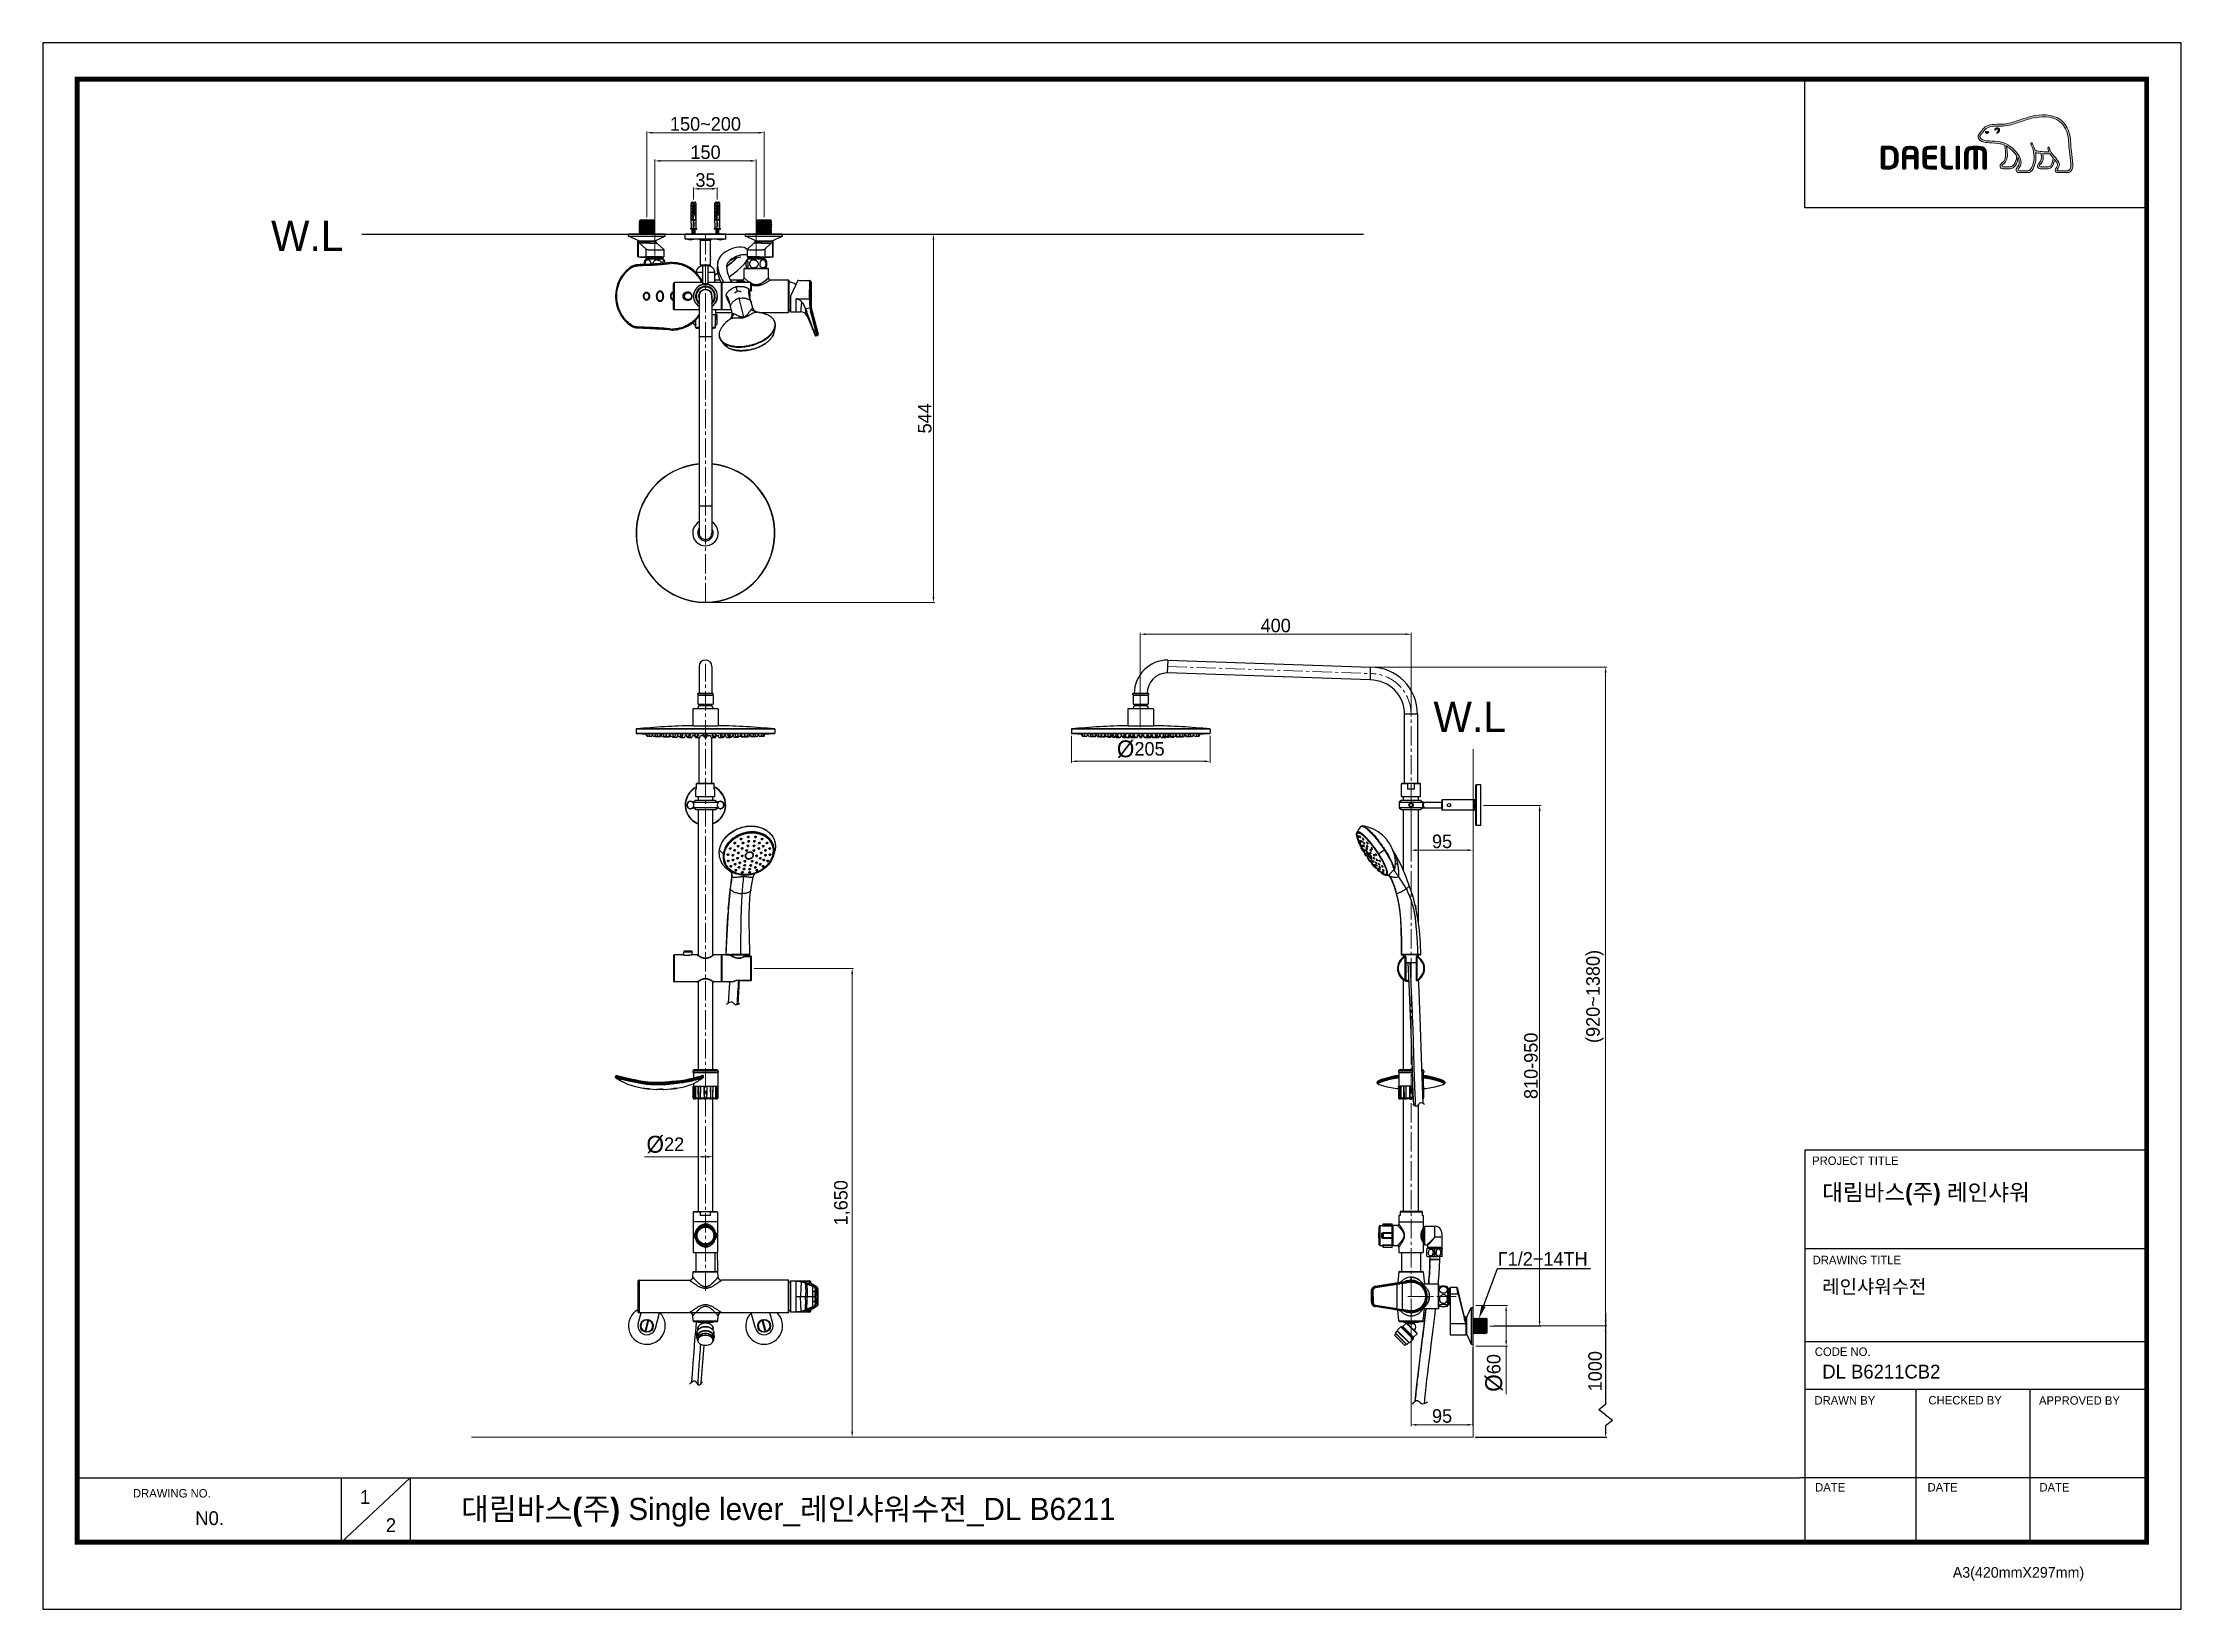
# Model space of a CAD drawing. Extents: x 0 to 3160, y 0 to 2315.
import ezdxf
from ezdxf import colors
from ezdxf.entities.mleader import LeaderData, LeaderLine
from ezdxf.math import Vec2, Vec3

# ---------------------------------------------------------------- set-up
doc = ezdxf.new("R2010")
doc.units = 0
doc.header["$LTSCALE"] = 3
doc.header["$MEASUREMENT"] = 0
doc.header["$PDMODE"] = 3
doc.header["$PDSIZE"] = -10
doc.linetypes.add('CENTER2', pattern=[28.575, 19.05, -3.175, 3.175, -3.175])
doc.layers.get('0').update_dxf_attribs({"linetype": 'CONTINUOUS'})
doc.layers.get('DEFPOINTS').update_dxf_attribs({"linetype": 'CONTINUOUS'})
doc.layers.add('1', color=7, linetype='CONTINUOUS', true_color=0xffffff)
for name, color, linetype, lineweight in [('Cneter', 1, 'CENTER2', 13), ('레이어 1', 7, 'CONTINUOUS', 0), ('치수선', 7, 'CONTINUOUS', 20)]:
    doc.layers.add(name, color=color, linetype=linetype, lineweight=lineweight)
doc.styles.add('Daelim Dimension', font='')
doc.styles.get("Standard").update_dxf_attribs({"font": 'SYMBOL'})
doc.styles.get('Daelim Dimension').set_extended_font_data('나눔고딕')
doc.dimstyles.new('DEFAULT', dxfattribs={"dimscale": 2, "dimtxt": 2, "dimasz": 2, "dimexe": 0, "dimexo": 2, "dimgap": 1, "dimtad": 1, "dimdec": 1, "dimzin": 9, "dimdsep": 46, "dimtxsty": 'Daelim Dimension', "dimcen": 0.5, "dimclrd": 252, "dimclre": 252, "dimclrt": 3, "dimadec": 1, "dimazin": 0, "dimtfac": 1, "dimtdec": 1, "dimtix": 1, "dimtmove": 0, "dimatfit": 3, "dimfxl": 1, "dimtolj": 1, "dimtzin": 1, "dimlwd": 9, "dimlwe": 9, "dimarcsym": 0})

msp = doc.modelspace()

# ---------------------------------------------------------------- texts
at = {"color": 5, "ltscale": 40, "style": 'Daelim Dimension'}
for s, height, p in [('PROJECT TITLE', 12.468, (2614.1, 656.6)), ('DRAWING TITLE', 12.468, (2614.9, 509.9)), ('CODE NO.', 12.47, (2618.1, 374.4)), ('DRAWN BY', 12.47, (2617.6, 302.5)), ('CHECKED BY', 12.47, (2786, 302.7)), ('APPROVED BY', 12.468, (2949.4, 302.3)), ('DRAWING NO.', 12.468, (133.2, 165.2)), ('DATE', 12.47, (2618.6, 174)), ('DATE', 12.47, (2784.7, 174)), ('DATE', 12.47, (2950, 174)), ('A3(420mmX297mm)', 15.736, (2822, 46.6))]:
    msp.add_text(s, height=height, dxfattribs=at).set_placement(p)
at = {"attachment_point": 1, "style": 'Daelim Dimension'}
for s, insert, char_height, width in [('{\\fPretendard Variable SemiBold|b0|i0|c129|p2;\\C7;대림바스(주)} 레인샤워', (2629, 628.5), 24.441, 392.828), ('레인샤워수전', (2629.2, 487), 20.4, 386.119), ('DL B6211CB2', (2629.2, 361.4), 20.404, 343.379), ('1', (468.5, 176.1), 20.4, 28.476), ('N0. ', (225.3, 144.8), 20.4, 128.002), ('2', (506.8, 134.5), 20.4, 28.476)]:
    msp.add_mtext(s, dxfattribs=dict(at, insert=insert, char_height=char_height, width=width))
at = {"color": 7, "ltscale": 0.5, "insert": (2293.6, 351.8), "char_height": 20, "attachment_point": 5, "rotation": 90, "style": 'Daelim Dimension'}
msp.add_mtext('\\A1;1000', dxfattribs=at)
at = {"color": 2, "insert": (618, 164.6), "char_height": 32.792, "width": 1570.831, "attachment_point": 1, "style": 'Daelim Dimension'}
msp.add_mtext('{\\fPretendard Variable SemiBold|b0|i0|c129|p2;대림바스(주)} Single lever_레인샤워수전_DL B6211', dxfattribs=at)
at = {"layer": '치수선', "char_height": 45, "attachment_point": 3, "style": 'Daelim Dimension'}
for insert in [(444.2, 2052.3), (2161.7, 1341.3)]:
    msp.add_mtext_dynamic_manual_height_columns('W.L', width=17.411, gutter_width=12.5, heights=[0], dxfattribs=dict(at, insert=insert))

# ---------------------------------------------------------------- blocks, each defined once
blk = doc.blocks.new('*D0')
at = {"color": 5, "lineweight": 9, "ltscale": 0.5, "transparency": 16777216}
for p, q in [((2021.6, 459), (2021.6, 270.6)), ((2113.1, 387), (2113.1, 270.6)), ((2029.6, 272.6), (2105.1, 272.6))]:
    blk.add_line(p, q, dxfattribs=at)
at = {"color": 5, "ltscale": 0.5, "transparency": 16777216}
for points in [[(2029.6, 273.9), (2029.6, 271.2), (2021.6, 272.6)], [(2105.1, 273.9), (2105.1, 271.2), (2113.1, 272.6)]]:
    blk.add_solid(points, dxfattribs=at)
at = {"layer": 'DEFPOINTS', "color": 0, "ltscale": 0.5, "transparency": 16777216}
for p in [(2021.6, 463), (2113.1, 391), (2113.1, 272.6)]:
    blk.add_point(p, dxfattribs=at)
at = {"color": 7, "ltscale": 0.5, "transparency": 16777216, "insert": (2067.4, 285.5), "char_height": 20, "attachment_point": 5, "style": 'Daelim Dimension'}
blk.add_mtext('\\A1;95', dxfattribs=at)
blk = doc.blocks.new('*D1')
at = {"color": 5, "lineweight": 9, "ltscale": 0.5, "transparency": 16777216}
for p, q in [((2128.6, 1187.9), (2213.6, 1187.9)), ((2211.6, 1179.9), (2211.6, 426.2)), ((2138.1, 418.2), (2213.6, 418.2))]:
    blk.add_line(p, q, dxfattribs=at)
at = {"color": 5, "ltscale": 0.5, "transparency": 16777216}
for points in [[(2210.3, 1179.9), (2213, 1179.9), (2211.6, 1187.9)], [(2210.3, 426.2), (2213, 426.2), (2211.6, 418.2)]]:
    blk.add_solid(points, dxfattribs=at)
at = {"layer": 'DEFPOINTS', "color": 0, "ltscale": 0.5, "transparency": 16777216}
for p in [(2124.6, 1187.9), (2134.1, 418.2), (2211.6, 418.2)]:
    blk.add_point(p, dxfattribs=at)
at = {"color": 7, "ltscale": 0.5, "transparency": 16777216, "insert": (2198.8, 803.1), "char_height": 20, "attachment_point": 5, "rotation": 90, "style": 'Daelim Dimension'}
blk.add_mtext('\\A1;810-950', dxfattribs=at)
blk = doc.blocks.new('*D2')
at = {"color": 5, "lineweight": 9, "ltscale": 0.5, "transparency": 16777216}
for p, q in [((1621.6, 1303.8), (1621.6, 1442.9)), ((1629.6, 1440.9), (2013.6, 1440.9)), ((2021.6, 1326.8), (2021.6, 1442.9))]:
    blk.add_line(p, q, dxfattribs=at)
at = {"color": 5, "ltscale": 0.5, "transparency": 16777216}
for points in [[(1629.6, 1442.3), (1629.6, 1439.6), (1621.6, 1440.9)], [(2013.6, 1442.3), (2013.6, 1439.6), (2021.6, 1440.9)]]:
    blk.add_solid(points, dxfattribs=at)
at = {"layer": 'DEFPOINTS', "color": 0, "ltscale": 0.5, "transparency": 16777216}
for p in [(2021.6, 1440.9), (1621.6, 1299.8), (2021.6, 1322.8)]:
    blk.add_point(p, dxfattribs=at)
at = {"color": 7, "ltscale": 0.5, "transparency": 16777216, "insert": (1821.6, 1453.7), "char_height": 20, "attachment_point": 5, "style": 'Daelim Dimension'}
blk.add_mtext('\\A1;400', dxfattribs=at)
blk = doc.blocks.new('*D3')
at = {"color": 5, "lineweight": 9, "ltscale": 0.5, "transparency": 16777216}
for p, q in [((1519.7, 1290.7), (1519.7, 1251.1)), ((1724.7, 1290.7), (1724.7, 1251.1)), ((1527.7, 1253.1), (1716.7, 1253.1))]:
    blk.add_line(p, q, dxfattribs=at)
at = {"color": 5, "ltscale": 0.5, "transparency": 16777216}
for points in [[(1527.7, 1254.4), (1527.7, 1251.8), (1519.7, 1253.1)], [(1716.7, 1254.4), (1716.7, 1251.8), (1724.7, 1253.1)]]:
    blk.add_solid(points, dxfattribs=at)
at = {"layer": 'DEFPOINTS', "color": 0, "ltscale": 0.5, "transparency": 16777216}
for p in [(1519.7, 1294.7), (1724.7, 1294.7), (1724.7, 1253.1)]:
    blk.add_point(p, dxfattribs=at)
at = {"color": 7, "ltscale": 0.5, "transparency": 16777216, "insert": (1622.2, 1271.1), "char_height": 20, "attachment_point": 5, "style": 'Daelim Dimension'}
blk.add_mtext('\\A1;{\\H1.25x;\\C256;Ø}205', dxfattribs=at)
blk = doc.blocks.new('*D4')
at = {"color": 5, "lineweight": 9, "ltscale": 0.5, "transparency": 16777216}
for p, q in [((968.1, 668.7), (889.1, 668.7)), ((968.1, 666.5), (968.1, 670.7)), ((982.1, 668.7), (976.1, 668.7)), ((990.1, 666.5), (990.1, 670.7))]:
    blk.add_line(p, q, dxfattribs=at)
at = {"color": 5, "ltscale": 0.5, "transparency": 16777216}
for points in [[(976.1, 670), (976.1, 667.4), (968.1, 668.7)], [(982.1, 670), (982.1, 667.4), (990.1, 668.7)]]:
    blk.add_solid(points, dxfattribs=at)
at = {"layer": 'DEFPOINTS', "color": 0, "ltscale": 0.5, "transparency": 16777216}
for p in [(990.1, 668.7), (968.1, 662.5), (990.1, 662.5)]:
    blk.add_point(p, dxfattribs=at)
at = {"color": 7, "ltscale": 0.5, "transparency": 16777216, "insert": (919.8, 686.7), "char_height": 20, "attachment_point": 5, "style": 'Daelim Dimension'}
blk.add_mtext('\\A1;{\\H1.25x;\\C256;Ø}22', dxfattribs=at)
blk = doc.blocks.new('*D5')
at = {"color": 5, "lineweight": 9, "ltscale": 0.5, "transparency": 16777216}
for p, q in [((892.5, 2057.1), (892.5, 2184.1)), ((1057.8, 2182.1), (900.5, 2182.1)), ((1065.8, 2057.1), (1065.8, 2184.1))]:
    blk.add_line(p, q, dxfattribs=at)
at = {"color": 5, "ltscale": 0.5, "transparency": 16777216}
for points in [[(900.5, 2183.5), (900.5, 2180.8), (892.5, 2182.1)], [(1057.8, 2183.5), (1057.8, 2180.8), (1065.8, 2182.1)]]:
    blk.add_solid(points, dxfattribs=at)
at = {"layer": 'DEFPOINTS', "color": 0, "ltscale": 0.5, "transparency": 16777216}
for p in [(892.5, 2182.1), (892.5, 2053.1), (1065.8, 2053.1)]:
    blk.add_point(p, dxfattribs=at)
at = {"color": 7, "ltscale": 0.5, "transparency": 16777216, "insert": (979.1, 2195), "char_height": 20, "attachment_point": 5, "style": 'Daelim Dimension'}
blk.add_mtext('\\A1;150~200', dxfattribs=at)
blk = doc.blocks.new('*D6')
at = {"color": 5, "lineweight": 9, "ltscale": 0.5, "transparency": 16777216}
for p, q in [((904.2, 2000.4), (904.2, 2142.4)), ((912.2, 2140.4), (1046.1, 2140.4)), ((1054.1, 1999), (1054.1, 2142.4))]:
    blk.add_line(p, q, dxfattribs=at)
at = {"color": 5, "ltscale": 0.5, "transparency": 16777216}
for points in [[(912.2, 2141.7), (912.2, 2139.1), (904.2, 2140.4)], [(1046.1, 2141.7), (1046.1, 2139.1), (1054.1, 2140.4)]]:
    blk.add_solid(points, dxfattribs=at)
at = {"layer": 'DEFPOINTS', "color": 0, "ltscale": 0.5, "transparency": 16777216}
for p in [(1054.1, 2140.4), (904.2, 1996.4), (1054.1, 1995)]:
    blk.add_point(p, dxfattribs=at)
at = {"color": 7, "ltscale": 0.5, "transparency": 16777216, "insert": (979.2, 2153.2), "char_height": 20, "attachment_point": 5, "style": 'Daelim Dimension'}
blk.add_mtext('\\A1;150', dxfattribs=at)
blk = doc.blocks.new('*D7')
at = {"color": 5, "lineweight": 9, "ltscale": 0.5, "transparency": 16777216}
for p, q in [((961.6, 2083.6), (961.6, 2101.2)), ((988.6, 2099.2), (969.6, 2099.2)), ((996.6, 2083.6), (996.6, 2101.2))]:
    blk.add_line(p, q, dxfattribs=at)
at = {"color": 5, "ltscale": 0.5, "transparency": 16777216}
for points in [[(969.6, 2100.6), (969.6, 2097.9), (961.6, 2099.2)], [(988.6, 2100.6), (988.6, 2097.9), (996.6, 2099.2)]]:
    blk.add_solid(points, dxfattribs=at)
at = {"layer": 'DEFPOINTS', "color": 0, "ltscale": 0.5, "transparency": 16777216}
for p in [(961.6, 2099.2), (961.6, 2079.6), (996.6, 2079.6)]:
    blk.add_point(p, dxfattribs=at)
at = {"color": 7, "ltscale": 0.5, "transparency": 16777216, "insert": (979.1, 2112.1), "char_height": 20, "attachment_point": 5, "style": 'Daelim Dimension'}
blk.add_mtext('\\A1;35', dxfattribs=at)
blk = doc.blocks.new('*D8')
at = {"color": 5, "lineweight": 9, "ltscale": 0.5, "transparency": 16777216}
for p, q in [((1965.6, 1392.3), (2311.1, 1392.3)), ((2309.1, 426.8), (2309.1, 1384.3)), ((2143.2, 418.8), (2311.1, 418.8))]:
    blk.add_line(p, q, dxfattribs=at)
at = {"color": 5, "ltscale": 0.5, "transparency": 16777216}
for points in [[(2307.7, 1384.3), (2310.4, 1384.3), (2309.1, 1392.3)], [(2307.7, 426.8), (2310.4, 426.8), (2309.1, 418.8)]]:
    blk.add_solid(points, dxfattribs=at)
at = {"layer": 'DEFPOINTS', "color": 0, "ltscale": 0.5, "transparency": 16777216}
for p in [(1961.6, 1392.3), (2309.1, 1392.3), (2139.2, 418.8)]:
    blk.add_point(p, dxfattribs=at)
at = {"color": 7, "ltscale": 0.5, "transparency": 16777216, "insert": (2293.4, 905.6), "char_height": 20, "attachment_point": 5, "rotation": 90, "style": 'Daelim Dimension'}
blk.add_mtext('\\A1;(920~1380)', dxfattribs=at)
blk = doc.blocks.new('*D9')
at = {"color": 5, "lineweight": 9, "ltscale": 0.5, "transparency": 16777216}
for p, q in [((2021.6, 1184.5), (2021.6, 1119.8)), ((2029.6, 1121.8), (2105.2, 1121.8)), ((2113.2, 984.2), (2113.2, 1123.8))]:
    blk.add_line(p, q, dxfattribs=at)
at = {"color": 5, "ltscale": 0.5, "transparency": 16777216}
for points in [[(2029.6, 1123.2), (2029.6, 1120.5), (2021.6, 1121.8)], [(2105.2, 1123.2), (2105.2, 1120.5), (2113.2, 1121.8)]]:
    blk.add_solid(points, dxfattribs=at)
at = {"layer": 'DEFPOINTS', "color": 0, "ltscale": 0.5, "transparency": 16777216}
for p in [(2021.6, 1188.5), (2113.2, 1121.8), (2113.2, 980.2)]:
    blk.add_point(p, dxfattribs=at)
at = {"color": 7, "ltscale": 0.5, "transparency": 16777216, "insert": (2067.4, 1134.7), "char_height": 20, "attachment_point": 5, "style": 'Daelim Dimension'}
blk.add_mtext('\\A1;95', dxfattribs=at)
blk = doc.blocks.new('*D10')
at = {"color": 5, "lineweight": 9, "ltscale": 0.5, "transparency": 16777216}
for p, q in [((2117.2, 448.8), (2164.1, 448.8)), ((2162.1, 440.8), (2162.1, 396.8)), ((2117.2, 388.8), (2164.1, 388.8)), ((2162.1, 388.8), (2162.1, 318))]:
    blk.add_line(p, q, dxfattribs=at)
at = {"color": 5, "ltscale": 0.5, "transparency": 16777216}
for points in [[(2160.7, 440.8), (2163.4, 440.8), (2162.1, 448.8)], [(2160.7, 396.8), (2163.4, 396.8), (2162.1, 388.8)]]:
    blk.add_solid(points, dxfattribs=at)
at = {"layer": 'DEFPOINTS', "color": 0, "ltscale": 0.5, "transparency": 16777216}
for p in [(2113.2, 448.8), (2113.2, 388.8), (2162.1, 388.8)]:
    blk.add_point(p, dxfattribs=at)
at = {"color": 7, "ltscale": 0.5, "transparency": 16777216, "insert": (2144.1, 349.2), "char_height": 20, "attachment_point": 5, "rotation": 90, "style": 'Daelim Dimension'}
blk.add_mtext('\\A1;{\\H1.25x;\\C256;Ø}60', dxfattribs=at)
blk = doc.blocks.new('*D11')
at = {"color": 5, "lineweight": 9, "ltscale": 0.5, "transparency": 16777216}
for p, q in [((1051.1, 947), (1197.9, 947)), ((1195.9, 939), (1195.9, 262.4)), ((1191.9, 254.4), (1193.9, 254.4))]:
    blk.add_line(p, q, dxfattribs=at)
at = {"color": 5, "ltscale": 0.5, "transparency": 16777216}
for points in [[(1194.5, 939), (1197.2, 939), (1195.9, 947)], [(1194.5, 262.4), (1197.2, 262.4), (1195.9, 254.4)]]:
    blk.add_solid(points, dxfattribs=at)
at = {"layer": 'DEFPOINTS', "color": 0, "ltscale": 0.5, "transparency": 16777216}
for p in [(1047.1, 947), (1195.9, 254.4), (1195.9, 254.4)]:
    blk.add_point(p, dxfattribs=at)
at = {"color": 7, "ltscale": 0.5, "transparency": 16777216, "insert": (1181, 600.7), "char_height": 20, "attachment_point": 5, "rotation": 90, "style": 'Daelim Dimension'}
blk.add_mtext('\\A1;1,650', dxfattribs=at)
blk = doc.blocks.new('*D12')
at = {"color": 5, "lineweight": 9, "ltscale": 0.5, "transparency": 16777216}
for p, q in [((1215.4, 2032.1), (1317.9, 2032.1)), ((1315.9, 2024.1), (1315.9, 1496)), ((983.1, 1488), (1317.9, 1488))]:
    blk.add_line(p, q, dxfattribs=at)
at = {"color": 5, "ltscale": 0.5, "transparency": 16777216}
for points in [[(1314.6, 2024.1), (1317.3, 2024.1), (1315.9, 2032.1)], [(1314.6, 1496), (1317.3, 1496), (1315.9, 1488)]]:
    blk.add_solid(points, dxfattribs=at)
at = {"layer": 'DEFPOINTS', "color": 0, "ltscale": 0.5, "transparency": 16777216}
for p in [(1211.4, 2032.1), (979.1, 1488), (1315.9, 1488)]:
    blk.add_point(p, dxfattribs=at)
at = {"color": 7, "ltscale": 0.5, "transparency": 16777216, "insert": (1303.2, 1760), "char_height": 20, "attachment_point": 5, "rotation": 90, "style": 'Daelim Dimension'}
blk.add_mtext('\\A1;544', dxfattribs=at)

# ---------------------------------------------------------------- dimensions: what is measured, and where the dimension line sits
at = {"color": 5, "ltscale": 0.5}
for base, p1, p2, text, picture, middle in [((892.5, 2182.1), (1065.8, 2053.1), (892.5, 2053.1), '150~200', '*D5', (979.1, 2182.1)), ((2113.2, 1121.8), (2021.6, 1188.5), (2113.2, 980.2), '95', '*D9', (2067.4, 1121.8)), ((990.1, 668.7), (968.1, 662.5), (990.1, 662.5), '{\\H1.25x;\\C256;Ø}<>', '*D4', (919.8, 668.7))]:
    dim = msp.add_linear_dim(base=base, p1=p1, p2=p2, text=text, dimstyle='DEFAULT', override={"dimtxt": 10, "dimasz": 4, "dimexe": 1, "dimdec": 0, "dimclrd": 5, "dimclre": 5, "dimclrt": 7}, dxfattribs=at)
    dim.commit()
    dim.dimension.update_dxf_attribs({"geometry": picture, "text_midpoint": middle, "dimtype": 160})
for base, p1, p2, picture, middle in [((1054.1, 2140.4), (904.2, 1996.4), (1054.1, 1995), '*D6', (979.2, 2153.2)), ((961.6, 2099.2), (996.6, 2079.6), (961.6, 2079.6), '*D7', (979.1, 2112.1)), ((2021.6, 1440.9), (1621.6, 1299.8), (2021.6, 1322.8), '*D2', (1821.6, 1453.7))]:
    dim = msp.add_linear_dim(base=base, p1=p1, p2=p2, dimstyle='DEFAULT', override={"dimtxt": 10, "dimasz": 4, "dimexe": 1, "dimdec": 0, "dimclrd": 5, "dimclre": 5, "dimclrt": 7}, dxfattribs=at)
    dim.commit()
    dim.dimension.update_dxf_attribs({"geometry": picture, "text_midpoint": middle})
dim = msp.add_linear_dim(base=(1315.9, 1488), p1=(1211.4, 2032.1), p2=(979.1, 1488), angle=90, dimstyle='DEFAULT', override={"dimtxt": 10, "dimasz": 4, "dimexe": 1, "dimdec": 0, "dimclrd": 5, "dimclre": 5, "dimclrt": 7}, dxfattribs=at)
dim.commit()
dim.dimension.update_dxf_attribs({"geometry": '*D12', "text_midpoint": (1303.2, 1760)})
for base, p1, p2, text, picture, middle in [((2309.1, 1392.3), (2139.2, 418.8), (1961.6, 1392.3), '(920~1380)', '*D8', (2309.1, 905.6)), ((2211.6, 418.2), (2124.6, 1187.9), (2134.1, 418.2), '810-950', '*D1', (2211.6, 803.1)), ((2162.1, 388.8), (2113.2, 448.8), (2113.2, 388.8), '{\\H1.25x;\\C256;Ø}<>', '*D10', (2162.1, 349.2))]:
    dim = msp.add_linear_dim(base=base, p1=p1, p2=p2, angle=90, text=text, dimstyle='DEFAULT', override={"dimtxt": 10, "dimasz": 4, "dimexe": 1, "dimdec": 0, "dimclrd": 5, "dimclre": 5, "dimclrt": 7}, dxfattribs=at)
    dim.commit()
    dim.dimension.update_dxf_attribs({"geometry": picture, "text_midpoint": middle, "dimtype": 160})
for base, p1, p2, text, picture, middle in [((1724.7, 1253.1), (1519.7, 1294.7), (1724.7, 1294.7), '{\\H1.25x;\\C256;Ø}<>', '*D3', (1622.2, 1271.1)), ((2113.1, 272.6), (2021.6, 463), (2113.1, 391), '95', '*D0', (2067.4, 285.5))]:
    dim = msp.add_linear_dim(base=base, p1=p1, p2=p2, text=text, dimstyle='DEFAULT', override={"dimtxt": 10, "dimasz": 4, "dimexe": 1, "dimdec": 0, "dimclrd": 5, "dimclre": 5, "dimclrt": 7}, dxfattribs=at)
    dim.commit()
    dim.dimension.update_dxf_attribs({"geometry": picture, "text_midpoint": middle})
dim = msp.add_linear_dim(base=(1195.9, 254.4), p1=(1047.1, 947), p2=(1195.9, 254.4), angle=90, text='1,650', dimstyle='DEFAULT', override={"dimtxt": 10, "dimasz": 4, "dimexe": 1, "dimdec": 0, "dimclrd": 5, "dimclre": 5, "dimclrt": 7}, dxfattribs=at)
dim.commit()
dim.dimension.update_dxf_attribs({"geometry": '*D11', "text_midpoint": (1181, 600.7)})

# ---------------------------------------------------------------- hatches: boundary and pattern name
at = {"layer": '레이어 1'}
h = msp.add_hatch(color=5, dxfattribs=at)
h.dxf.hatch_style = 1
edge = h.paths.add_edge_path(flags=16)
edge.add_spline(control_points=[(2994.8, 2127.6), (2993.5, 2126), (2991.7, 2126), (2991.7, 2126), (2991.7, 2126), (2977.8, 2126), (2977.8, 2126), (2977.3, 2126), (2976.9, 2126.2), (2976.7, 2126.4), (2976.4, 2126.6), (2976.3, 2126.9), (2976.3, 2127.3), (2976.3, 2128.1), (2976.9, 2128.8), (2977.5, 2129.6), (2978.1, 2130.3), (2978.6, 2131), (2978.9, 2131.8), (2979.7, 2133.9), (2979.6, 2136), (2978.7, 2138), (2977.1, 2141.4), (2974.6, 2144.2), (2972.3, 2146.8), (2972.3, 2146.8), (2971.5, 2147.7), (2971.5, 2147.7), (2968.4, 2151.1), (2965.3, 2154.6), (2965, 2159.4), (2964.9, 2160.3), (2964.5, 2160.9), (2963.9, 2160.9), (2963.9, 2160.9), (2963, 2160.5), (2963, 2160.5), (2962.7, 2160.2), (2962.6, 2159.8), (2962.6, 2159.3), (2962.6, 2159.3), (2962.6, 2159.2), (2962.6, 2159.2), (2962.7, 2157.4), (2963.2, 2155.8), (2963.9, 2154), (2963.9, 2154), (2963.9, 2153.8), (2963.9, 2153.8), (2963.9, 2153.8), (2963.8, 2153.8), (2963.8, 2153.8), (2954.9, 2153.5), (2946.1, 2155.1), (2943.6, 2155.8), (2942, 2162.1), (2939.4, 2166.3), (2939.3, 2166.5), (2939.1, 2166.8), (2938.8, 2167.1), (2938.5, 2167.2), (2938.5, 2167.2), (2937.7, 2167.1), (2937.6, 2167.1), (2937.6, 2167), (2937.5, 2166.8), (2937.2, 2166.4), (2937.2, 2166.4), (2937.1, 2166.1), (2937.1, 2166.1), (2937.1, 2166.1), (2937.4, 2165.3), (2937.4, 2165.3), (2937.6, 2164.9), (2942.1, 2156.9), (2942.1, 2146.3), (2942.1, 2139.8), (2940.4, 2133.6), (2937, 2128), (2936.2, 2126.6), (2935.1, 2126), (2933.6, 2126), (2933.6, 2126), (2919.9, 2126), (2919.9, 2126), (2919.4, 2126), (2918.5, 2126.3), (2918.5, 2127.3), (2918.5, 2127.9), (2919, 2128.8), (2919.8, 2129.7), (2925.5, 2136.1), (2922.3, 2146), (2916.8, 2152.5), (2911.5, 2158.8), (2902.9, 2166.7), (2891.9, 2168.7), (2887.9, 2169.3), (2881.5, 2169.7), (2876.3, 2170), (2876.3, 2170), (2871.1, 2170.3), (2871.1, 2170.3), (2868.4, 2170.6), (2863.9, 2172.2), (2862.5, 2174.8), (2862, 2175.8), (2862, 2176.9), (2862.8, 2178.2), (2863.2, 2178.9), (2863.8, 2179.6), (2864.6, 2180.3), (2865.5, 2181.2), (2866.4, 2182.1), (2867.1, 2183.3), (2867.1, 2183.3), (2867.3, 2183.7), (2867.3, 2183.7), (2869.9, 2188.7), (2875.3, 2191.4), (2883.4, 2191.6), (2883.4, 2191.6), (2888, 2191.7), (2888, 2191.7), (2893, 2191.7), (2898.7, 2191.7), (2903.3, 2192.7), (2909.9, 2194.1), (2916.5, 2196.4), (2922.3, 2198.4), (2922.3, 2198.4), (2922.5, 2198.4), (2922.5, 2198.4), (2929.6, 2200.9), (2937.1, 2203.4), (2944.7, 2204.6), (2956.8, 2206.7), (2973.5, 2206.6), (2984, 2194.8), (2988.8, 2189.4), (2991.8, 2181.8), (2992.9, 2172.5), (2992.9, 2172.5), (2992.8, 2172.5), (2992.8, 2172.6), (2992.9, 2172.4), (2992.9, 2171.3), (2993.4, 2165.4), (2993.5, 2162.5), (2993.6, 2159.6), (2994.4, 2154.1), (2994.4, 2154.1), (2996.5, 2135.7), (2996.5, 2135.7), (2996.5, 2135.7), (2996.6, 2133.5), (2996.6, 2133.5), (2996.6, 2130.9), (2996, 2128.9), (2994.8, 2127.6)], knot_values=[0, 0, 0, 0, 1, 1, 1, 2, 2, 2, 3, 3, 3, 4, 4, 4, 5, 5, 5, 6, 6, 6, 7, 7, 7, 8, 8, 8, 9, 9, 9, 10, 10, 10, 11, 11, 11, 12, 12, 12, 13, 13, 13, 14, 14, 14, 15, 15, 15, 16, 16, 16, 17, 17, 17, 18, 18, 18, 19, 19, 19, 20, 20, 20, 21, 21, 21, 22, 22, 22, 23, 23, 23, 24, 24, 24, 25, 25, 25, 26, 26, 26, 27, 27, 27, 28, 28, 28, 29, 29, 29, 30, 30, 30, 31, 31, 31, 32, 32, 32, 33, 33, 33, 34, 34, 34, 35, 35, 35, 36, 36, 36, 37, 37, 37, 38, 38, 38, 39, 39, 39, 40, 40, 40, 41, 41, 41, 42, 42, 42, 43, 43, 43, 44, 44, 44, 45, 45, 45, 46, 46, 46, 47, 47, 47, 48, 48, 48, 49, 49, 49, 50, 50, 50, 51, 51, 51, 52, 52, 52, 53, 53, 53, 53], degree=3, periodic=0)
edge = h.paths.add_edge_path(flags=16)
edge.add_spline(control_points=[(2962.8, 2131.5), (2962.8, 2131.5), (2951.5, 2131.5), (2951.5, 2131.5), (2950.7, 2131.5), (2950, 2132.2), (2950, 2133.1), (2950, 2133.6), (2950.5, 2134.4), (2951, 2134.9), (2953.3, 2137.1), (2955.7, 2140.2), (2955.7, 2145.9), (2955.7, 2145.9), (2955.5, 2148.5), (2955.5, 2148.5), (2955.5, 2148.5), (2955.1, 2151.1), (2955.1, 2151.1), (2955.1, 2151.1), (2955.1, 2151.2), (2955.1, 2151.2), (2955.1, 2151.2), (2955.2, 2151.2), (2955.2, 2151.2), (2957.3, 2151.1), (2961.4, 2150.8), (2965.4, 2151), (2966.4, 2149.4), (2968, 2147.4), (2970.3, 2144.7), (2970.2, 2143.4), (2969.1, 2131.5), (2962.8, 2131.5)], knot_values=[0, 0, 0, 0, 1, 1, 1, 2, 2, 2, 3, 3, 3, 4, 4, 4, 5, 5, 5, 6, 6, 6, 7, 7, 7, 8, 8, 8, 9, 9, 9, 10, 10, 10, 11, 11, 11, 11], degree=3, periodic=0)
edge = h.paths.add_edge_path(flags=16)
edge.add_spline(control_points=[(2906.1, 2131.5), (2906.1, 2131.5), (2896.2, 2131.5), (2896.2, 2131.5), (2895.4, 2131.5), (2894.6, 2132.1), (2894.6, 2133.1), (2894.6, 2133.6), (2895.1, 2134.3), (2895.9, 2135), (2898.4, 2137), (2902.2, 2140), (2902.6, 2148.3), (2902.6, 2148.3), (2902.7, 2150.6), (2902.7, 2150.6), (2902.7, 2154.2), (2901.9, 2158.5), (2901.1, 2162.3), (2901.1, 2162.3), (2901, 2162.7), (2901, 2162.7), (2901, 2162.7), (2901.3, 2162.4), (2901.3, 2162.4), (2902.8, 2161.5), (2910.9, 2156), (2916.6, 2147.9), (2916.2, 2144.1), (2914, 2131.5), (2906.1, 2131.5)], knot_values=[0, 0, 0, 0, 1, 1, 1, 2, 2, 2, 3, 3, 3, 4, 4, 4, 5, 5, 5, 6, 6, 6, 7, 7, 7, 8, 8, 8, 9, 9, 9, 10, 10, 10, 10], degree=3, periodic=0)
edge = h.paths.add_edge_path()
edge.add_spline(control_points=[(2999.3, 2136), (2999.3, 2136), (2997.2, 2154.5), (2997.2, 2154.5), (2996.4, 2160), (2996.3, 2162.9), (2996.2, 2165.5), (2996.2, 2165.5), (2995.7, 2172.8), (2995.7, 2172.8), (2994.6, 2182.7), (2991.3, 2190.8), (2986.1, 2196.7), (2974.8, 2209.4), (2957.1, 2209.5), (2944.2, 2207.4), (2936.3, 2206.1), (2928.8, 2203.5), (2921.5, 2201), (2921.5, 2201), (2921.2, 2201), (2921.2, 2201), (2915.5, 2199), (2909.1, 2196.8), (2902.7, 2195.5), (2898.4, 2194.5), (2892.9, 2194.5), (2888.1, 2194.5), (2888.1, 2194.5), (2883.3, 2194.4), (2883.3, 2194.4), (2874.2, 2194.2), (2867.9, 2191), (2864.7, 2185), (2864.7, 2185), (2864.6, 2184.7), (2864.6, 2184.7), (2864.1, 2183.8), (2863.3, 2183), (2862.6, 2182.3), (2861.9, 2181.5), (2861, 2180.7), (2860.3, 2179.6), (2859.7, 2178.5), (2859.3, 2177.3), (2859.3, 2176.2), (2859.3, 2175.3), (2859.6, 2174.3), (2860.1, 2173.5), (2862, 2169.8), (2867.6, 2167.8), (2870.9, 2167.6), (2870.9, 2167.6), (2875.8, 2167.3), (2875.9, 2167.2), (2880.8, 2167), (2887.5, 2166.6), (2891.4, 2165.9), (2893.6, 2165.5), (2896.2, 2164.7), (2898.6, 2163.5), (2898.8, 2162.9), (2900, 2157.4), (2900, 2150.6), (2900, 2150.6), (2900, 2148.5), (2900, 2148.5), (2899.6, 2141.3), (2896.5, 2138.8), (2894.2, 2137), (2894, 2136.8), (2892, 2135.1), (2891.8, 2133.1), (2891.7, 2131.9), (2892, 2130.9), (2892.7, 2130.1), (2893.5, 2129.3), (2894.6, 2128.9), (2896.2, 2128.9), (2896.2, 2128.9), (2906.1, 2128.9), (2906.1, 2128.9), (2913.5, 2128.9), (2917.2, 2136.9), (2918.3, 2144.4), (2918.3, 2144.4), (2918.3, 2145.4), (2918.3, 2145.4), (2918.3, 2145.4), (2918.6, 2144.9), (2918.6, 2144.9), (2919.6, 2142.8), (2920.2, 2140.3), (2920.2, 2138.3), (2920.2, 2135.7), (2919.3, 2133.3), (2917.7, 2131.6), (2917.4, 2131.2), (2915.4, 2129.1), (2915.4, 2127.1), (2915.4, 2127.1), (2915.4, 2126.7), (2915.4, 2126.7), (2915.7, 2124.3), (2917.6, 2123.2), (2919.5, 2123.2), (2919.5, 2123.2), (2933.6, 2123.2), (2933.6, 2123.2), (2936.1, 2123.2), (2938.1, 2124.4), (2939.4, 2126.5), (2943, 2132.5), (2944.8, 2139), (2944.8, 2145.8), (2944.8, 2147.9), (2944.6, 2150.1), (2944.3, 2152.5), (2944.3, 2152.5), (2944.2, 2152.7), (2944.2, 2152.7), (2944.2, 2152.7), (2944.4, 2152.6), (2944.4, 2152.6), (2946.1, 2152.3), (2948.8, 2151.8), (2952.2, 2151.5), (2952.2, 2151.5), (2952.3, 2151.5), (2952.3, 2151.5), (2952.3, 2151.5), (2952.8, 2148.9), (2952.8, 2148.9), (2952.8, 2148.9), (2952.9, 2148.3), (2952.9, 2148.3), (2952.9, 2148.3), (2953, 2146), (2953, 2146), (2953, 2140.5), (2950.5, 2138.1), (2949.2, 2136.8), (2949.1, 2136.8), (2947.3, 2134.9), (2947.1, 2133.2), (2947.1, 2133.2), (2947, 2132.7), (2947, 2132.7), (2947, 2132.2), (2947.1, 2131.1), (2948.1, 2130.2), (2948.9, 2129.3), (2950.1, 2128.9), (2951.8, 2128.9), (2951.8, 2128.9), (2962.8, 2128.9), (2962.8, 2128.9), (2969.5, 2128.9), (2971.5, 2137.4), (2972.3, 2142.1), (2972.3, 2142.1), (2972.3, 2142.6), (2972.3, 2142.6), (2972.3, 2142.6), (2972.6, 2142.3), (2972.6, 2142.3), (2974.1, 2140.3), (2975.5, 2138.1), (2976.1, 2136.8), (2976.5, 2136), (2976.7, 2135.3), (2976.7, 2134.5), (2976.7, 2134.5), (2976.4, 2132.9), (2976.4, 2132.9), (2976.2, 2132), (2975.6, 2131.2), (2975, 2130.5), (2974.1, 2129.4), (2973.3, 2128.2), (2973.3, 2126.8), (2973.3, 2126.8), (2973.4, 2126.1), (2973.4, 2126.1), (2973.8, 2124.2), (2975.2, 2123.2), (2977.5, 2123.2), (2977.5, 2123.2), (2991.7, 2123.2), (2991.7, 2123.2), (2992, 2123.2), (2994.7, 2123.3), (2996.9, 2125.6), (2998.6, 2127.5), (2999.5, 2130.1), (2999.5, 2133.5), (2999.5, 2133.5), (2999.3, 2136), (2999.3, 2136)], knot_values=[0, 0, 0, 0, 1, 1, 1, 2, 2, 2, 3, 3, 3, 4, 4, 4, 5, 5, 5, 6, 6, 6, 7, 7, 7, 8, 8, 8, 9, 9, 9, 10, 10, 10, 11, 11, 11, 12, 12, 12, 13, 13, 13, 14, 14, 14, 15, 15, 15, 16, 16, 16, 17, 17, 17, 18, 18, 18, 19, 19, 19, 20, 20, 20, 21, 21, 21, 22, 22, 22, 23, 23, 23, 24, 24, 24, 25, 25, 25, 26, 26, 26, 27, 27, 27, 28, 28, 28, 29, 29, 29, 30, 30, 30, 31, 31, 31, 32, 32, 32, 33, 33, 33, 34, 34, 34, 35, 35, 35, 36, 36, 36, 37, 37, 37, 38, 38, 38, 39, 39, 39, 40, 40, 40, 41, 41, 41, 42, 42, 42, 43, 43, 43, 44, 44, 44, 45, 45, 45, 46, 46, 46, 47, 47, 47, 48, 48, 48, 49, 49, 49, 50, 50, 50, 51, 51, 51, 52, 52, 52, 53, 53, 53, 54, 54, 54, 55, 55, 55, 56, 56, 56, 57, 57, 57, 58, 58, 58, 59, 59, 59, 60, 60, 60, 61, 61, 61, 62, 62, 62, 63, 63, 63, 64, 64, 64, 65, 65, 65, 66, 66, 66, 66], degree=3, periodic=0)
edge = h.paths.add_edge_path(flags=0)
edge.add_spline(control_points=[(2870.6, 2183.7), (2870.6, 2183.7), (2872.7, 2184.6), (2875.2, 2183.6), (2875.2, 2183.6), (2875.6, 2183.5), (2875.1, 2182.9), (2873.9, 2181.2), (2872.7, 2180.9), (2872.7, 2180.9), (2872.7, 2180.9), (2871.8, 2180.6), (2871.3, 2181.2), (2870.3, 2182.3), (2870.3, 2183), (2870.3, 2183), (2870.3, 2183), (2870.2, 2183.5), (2870.6, 2183.7)], knot_values=[0, 0, 0, 0, 1, 1, 1, 2, 2, 2, 3, 3, 3, 4, 4, 4, 5, 5, 5, 6, 6, 6, 6], degree=3, periodic=0)
edge = h.paths.add_edge_path(flags=0)
edge.add_spline(control_points=[(2884.2, 2187.4), (2883.9, 2187.1), (2883.9, 2186.5), (2884.2, 2186.2), (2884.5, 2186), (2885.1, 2186), (2885.4, 2186.4), (2885.5, 2186.5), (2887.2, 2188.5), (2888.7, 2187.5), (2889.2, 2187.1), (2889.4, 2186.6), (2889.3, 2185.9), (2889.2, 2184.8), (2888.2, 2183.5), (2887.6, 2183.1), (2887.2, 2182.8), (2886.9, 2182.3), (2887.1, 2181.9), (2887.3, 2181.5), (2887.8, 2181.4), (2888.2, 2181.6), (2889.4, 2182.2), (2891, 2184.1), (2891.2, 2185.9), (2891.3, 2187.2), (2890.7, 2188.2), (2889.7, 2188.9), (2887.6, 2190.5), (2885.1, 2188.4), (2884.2, 2187.4)], knot_values=[0, 0, 0, 0, 1, 1, 1, 2, 2, 2, 3, 3, 3, 4, 4, 4, 5, 5, 5, 6, 6, 6, 7, 7, 7, 8, 8, 8, 9, 9, 9, 10, 10, 10, 10], degree=3, periodic=0)
edge = h.paths.add_edge_path(flags=0)
edge.add_spline(control_points=[(2883.9, 2185.9), (2883.9, 2185.9), (2883.9, 2185.9), (2883.9, 2185.9), (2883.9, 2185.9), (2883.9, 2185.9), (2883.9, 2185.9)], knot_values=[0, 0, 0, 0, 1, 1, 1, 2, 2, 2, 2], degree=3, periodic=0)
h = msp.add_hatch(color=5, dxfattribs=at)
h.dxf.hatch_style = 2
edge = h.paths.add_edge_path()
edge.add_spline(control_points=[(2870.6, 2183.7), (2870.6, 2183.7), (2872.7, 2184.6), (2875.2, 2183.6), (2875.2, 2183.6), (2875.6, 2183.5), (2875.1, 2182.9), (2873.9, 2181.2), (2872.7, 2180.9), (2872.7, 2180.9), (2872.7, 2180.9), (2871.8, 2180.6), (2871.3, 2181.2), (2870.3, 2182.3), (2870.3, 2183), (2870.3, 2183), (2870.3, 2183), (2870.2, 2183.5), (2870.6, 2183.7)], knot_values=[0, 0, 0, 0, 1, 1, 1, 2, 2, 2, 3, 3, 3, 4, 4, 4, 5, 5, 5, 6, 6, 6, 6], degree=3, periodic=0)
h = msp.add_hatch(color=5, dxfattribs=at)
h.dxf.hatch_style = 2
edge = h.paths.add_edge_path()
edge.add_spline(control_points=[(2884.2, 2187.4), (2883.9, 2187.1), (2883.9, 2186.5), (2884.2, 2186.2), (2884.5, 2186), (2885.1, 2186), (2885.4, 2186.4), (2885.5, 2186.5), (2887.2, 2188.5), (2888.7, 2187.5), (2889.2, 2187.1), (2889.4, 2186.6), (2889.3, 2185.9), (2889.2, 2184.8), (2888.2, 2183.5), (2887.6, 2183.1), (2887.2, 2182.8), (2886.9, 2182.3), (2887.1, 2181.9), (2887.3, 2181.5), (2887.8, 2181.4), (2888.2, 2181.6), (2889.4, 2182.2), (2891, 2184.1), (2891.2, 2185.9), (2891.3, 2187.2), (2890.7, 2188.2), (2889.7, 2188.9), (2887.6, 2190.5), (2885.1, 2188.4), (2884.2, 2187.4)], knot_values=[0, 0, 0, 0, 1, 1, 1, 2, 2, 2, 3, 3, 3, 4, 4, 4, 5, 5, 5, 6, 6, 6, 7, 7, 7, 8, 8, 8, 9, 9, 9, 10, 10, 10, 10], degree=3, periodic=0)
h = msp.add_hatch(color=5, dxfattribs=at)
h.dxf.hatch_style = 2
edge = h.paths.add_edge_path()
edge.add_spline(control_points=[(2735.9, 2142.3), (2735.9, 2135.9), (2733, 2132.7), (2727, 2132.7), (2727, 2132.7), (2722.8, 2132.8), (2721.7, 2132.8), (2721.7, 2132.8), (2721.7, 2157.5), (2721.7, 2157.5), (2723.9, 2157.7), (2726.9, 2157.8), (2727, 2157.8), (2733.2, 2157.8), (2735.9, 2154.8), (2735.9, 2148.2), (2735.9, 2148.2), (2735.9, 2142.3), (2735.9, 2142.3)], knot_values=[0, 0, 0, 0, 1, 1, 1, 2, 2, 2, 3, 3, 3, 4, 4, 4, 5, 5, 5, 6, 6, 6, 6], degree=3, periodic=0)
edge = h.paths.add_edge_path()
edge.add_spline(control_points=[(2727, 2162.4), (2723.6, 2162.4), (2719.3, 2162.2), (2717.8, 2162), (2716.9, 2161.8), (2716.4, 2161.2), (2716.4, 2160.3), (2716.4, 2160.3), (2716.4, 2130.2), (2716.4, 2130.2), (2716.4, 2129.3), (2716.9, 2128.7), (2717.9, 2128.5), (2719.2, 2128.3), (2723.6, 2128.1), (2727, 2128.1), (2736.3, 2128.1), (2741.3, 2133), (2741.3, 2142.3), (2741.3, 2142.3), (2741.3, 2148.2), (2741.3, 2148.2), (2741.3, 2157.5), (2736.3, 2162.4), (2727, 2162.4)], knot_values=[0, 0, 0, 0, 1, 1, 1, 2, 2, 2, 3, 3, 3, 4, 4, 4, 5, 5, 5, 6, 6, 6, 7, 7, 7, 8, 8, 8, 8], degree=3, periodic=0)
h = msp.add_hatch(color=5, dxfattribs=at)
h.dxf.hatch_style = 2
edge = h.paths.add_edge_path()
edge.add_spline(control_points=[(2765.5, 2148.2), (2765.5, 2148.2), (2752.8, 2148.2), (2752.8, 2148.2), (2752.8, 2148.7), (2752.8, 2152.7), (2752.8, 2152.7), (2752.8, 2157), (2754.1, 2157.7), (2757.8, 2157.7), (2757.8, 2157.7), (2760.5, 2157.7), (2760.5, 2157.7), (2764.2, 2157.7), (2765.5, 2157), (2765.5, 2152.7), (2765.5, 2152.7), (2765.5, 2148.7), (2765.5, 2148.2)], knot_values=[0, 0, 0, 0, 1, 1, 1, 2, 2, 2, 3, 3, 3, 4, 4, 4, 5, 5, 5, 6, 6, 6, 6], degree=3, periodic=0)
edge = h.paths.add_edge_path()
edge.add_spline(control_points=[(2760.5, 2162.4), (2760.5, 2162.4), (2757.8, 2162.4), (2757.8, 2162.4), (2750.7, 2162.4), (2747.5, 2159.4), (2747.5, 2152.7), (2747.5, 2152.7), (2747.5, 2129.9), (2747.5, 2129.9), (2747.5, 2129.1), (2748.1, 2128.4), (2748.9, 2128.4), (2748.9, 2128.4), (2751.4, 2128.4), (2751.4, 2128.4), (2752.3, 2128.4), (2752.8, 2129.2), (2752.8, 2129.9), (2752.8, 2129.9), (2752.8, 2143), (2752.8, 2143.5), (2752.8, 2143.5), (2765.5, 2143.5), (2765.5, 2143.5), (2765.5, 2143), (2765.5, 2129.9), (2765.5, 2129.9), (2765.5, 2129.1), (2766.1, 2128.4), (2766.9, 2128.4), (2766.9, 2128.4), (2769.4, 2128.4), (2769.4, 2128.4), (2770.2, 2128.4), (2770.8, 2129.2), (2770.8, 2129.9), (2770.8, 2129.9), (2770.8, 2152.7), (2770.8, 2152.7), (2770.8, 2159.4), (2767.6, 2162.4), (2760.5, 2162.4)], knot_values=[0, 0, 0, 0, 1, 1, 1, 2, 2, 2, 3, 3, 3, 4, 4, 4, 5, 5, 5, 6, 6, 6, 7, 7, 7, 8, 8, 8, 9, 9, 9, 10, 10, 10, 11, 11, 11, 12, 12, 12, 13, 13, 13, 14, 14, 14, 14], degree=3, periodic=0)
h = msp.add_hatch(color=5, dxfattribs=at)
h.dxf.hatch_style = 2
edge = h.paths.add_edge_path()
edge.add_spline(control_points=[(2777.6, 2153.7), (2777.6, 2153.7), (2777.6, 2136.8), (2777.6, 2136.8), (2777.6, 2131), (2781, 2128.1), (2787.9, 2128.1), (2791, 2128.1), (2795.1, 2128.2), (2796.8, 2128.3), (2796.7, 2128.3), (2797.6, 2128.4), (2797.6, 2128.4), (2797.6, 2128.4), (2797.8, 2128.4), (2797.8, 2128.4), (2797.8, 2128.4), (2797.8, 2132.9), (2797.8, 2132.9), (2797.8, 2132.9), (2787.9, 2132.9), (2787.9, 2132.9), (2783, 2132.9), (2783, 2134.3), (2783, 2136.8), (2783, 2136.8), (2783, 2143.1), (2783, 2143.6), (2783.5, 2143.6), (2796.3, 2143.6), (2796.3, 2143.6), (2797.1, 2143.6), (2797.8, 2144.2), (2797.8, 2145), (2797.8, 2145), (2797.8, 2146.7), (2797.8, 2146.7), (2797.8, 2147.5), (2797.1, 2148.2), (2796.3, 2148.2), (2796.3, 2148.2), (2783.5, 2148.2), (2783, 2148.2), (2783, 2148.7), (2783, 2153.7), (2783, 2153.7), (2783, 2156.2), (2783, 2157.6), (2787.9, 2157.6), (2787.9, 2157.6), (2797.8, 2157.6), (2797.8, 2157.6), (2797.8, 2157.6), (2797.8, 2162), (2797.8, 2162), (2797.8, 2162), (2796.8, 2162.1), (2796.8, 2162.1), (2794.8, 2162.3), (2790.4, 2162.4), (2787.9, 2162.4), (2781, 2162.4), (2777.6, 2159.5), (2777.6, 2153.7)], knot_values=[0, 0, 0, 0, 1, 1, 1, 2, 2, 2, 3, 3, 3, 4, 4, 4, 5, 5, 5, 6, 6, 6, 7, 7, 7, 8, 8, 8, 9, 9, 9, 10, 10, 10, 11, 11, 11, 12, 12, 12, 13, 13, 13, 14, 14, 14, 15, 15, 15, 16, 16, 16, 17, 17, 17, 18, 18, 18, 19, 19, 19, 20, 20, 20, 21, 21, 21, 21], degree=3, periodic=0)
h = msp.add_hatch(color=5, dxfattribs=at)
h.dxf.hatch_style = 2
edge = h.paths.add_edge_path()
edge.add_spline(control_points=[(2806.4, 2162.1), (2805.6, 2162.1), (2804.9, 2161.4), (2804.9, 2160.6), (2804.9, 2160.6), (2804.9, 2136.8), (2804.9, 2136.8), (2804.9, 2129.1), (2810.2, 2128.1), (2814.8, 2128.1), (2818.1, 2128.1), (2819, 2128.2), (2820, 2128.4), (2820, 2128.4), (2820.6, 2128.5), (2820.6, 2128.5), (2820.6, 2128.5), (2821.4, 2128.6), (2821.4, 2128.6), (2821.4, 2128.6), (2821.6, 2128.6), (2821.6, 2128.6), (2821.6, 2128.6), (2821.6, 2132.9), (2821.6, 2132.9), (2821.6, 2132.9), (2814.8, 2132.9), (2814.8, 2132.9), (2810.2, 2132.9), (2810.2, 2134.6), (2810.2, 2136.3), (2810.2, 2136.3), (2810.2, 2160.6), (2810.2, 2160.6), (2810.2, 2161.4), (2809.5, 2162.1), (2808.7, 2162.1), (2808.7, 2162.1), (2806.4, 2162.1), (2806.4, 2162.1)], knot_values=[0, 0, 0, 0, 1, 1, 1, 2, 2, 2, 3, 3, 3, 4, 4, 4, 5, 5, 5, 6, 6, 6, 7, 7, 7, 8, 8, 8, 9, 9, 9, 10, 10, 10, 11, 11, 11, 12, 12, 12, 13, 13, 13, 13], degree=3, periodic=0)
h = msp.add_hatch(color=5, dxfattribs=at)
h.dxf.hatch_style = 2
edge = h.paths.add_edge_path()
edge.add_spline(control_points=[(2828.2, 2162.1), (2827.3, 2162.1), (2826.8, 2161.4), (2826.8, 2160.7), (2826.8, 2160.7), (2826.8, 2129.9), (2826.8, 2129.9), (2826.8, 2129.1), (2827.4, 2128.4), (2828.2, 2128.4), (2828.2, 2128.4), (2830.7, 2128.4), (2830.7, 2128.4), (2831.6, 2128.4), (2832.1, 2129.2), (2832.1, 2129.9), (2832.1, 2129.9), (2832.1, 2160.7), (2832.1, 2160.7), (2832.1, 2161.5), (2831.5, 2162.1), (2830.7, 2162.1), (2830.7, 2162.1), (2828.2, 2162.1), (2828.2, 2162.1)], knot_values=[0, 0, 0, 0, 1, 1, 1, 2, 2, 2, 3, 3, 3, 4, 4, 4, 5, 5, 5, 6, 6, 6, 7, 7, 7, 8, 8, 8, 8], degree=3, periodic=0)
h = msp.add_hatch(color=5, dxfattribs=at)
h.dxf.hatch_style = 2
edge = h.paths.add_edge_path()
edge.add_spline(control_points=[(2839.3, 2148.8), (2839.3, 2148.8), (2839.3, 2129.9), (2839.3, 2129.9), (2839.3, 2129.1), (2840, 2128.4), (2840.8, 2128.4), (2840.8, 2128.4), (2843.3, 2128.4), (2843.3, 2128.4), (2844.2, 2128.4), (2844.7, 2129.2), (2844.7, 2129.9), (2844.7, 2129.9), (2844.7, 2148.4), (2844.7, 2148.4), (2844.7, 2156.5), (2846.1, 2157.3), (2853, 2157.3), (2853, 2156.8), (2853, 2129.9), (2853, 2129.9), (2853, 2129), (2853.6, 2128.4), (2854.4, 2128.4), (2854.4, 2128.4), (2856.9, 2128.4), (2856.9, 2128.4), (2857.8, 2128.4), (2858.3, 2129.2), (2858.3, 2129.9), (2858.3, 2129.9), (2858.3, 2156.7), (2858.3, 2157.3), (2861.6, 2157.2), (2863.8, 2157), (2865.1, 2155.8), (2866.3, 2154.5), (2866.6, 2152.1), (2866.6, 2148.4), (2866.6, 2148.4), (2866.6, 2129.9), (2866.6, 2129.9), (2866.6, 2129.1), (2867.3, 2128.4), (2868, 2128.4), (2868, 2128.4), (2870.6, 2128.4), (2870.6, 2128.4), (2871.5, 2128.4), (2872, 2129.2), (2872, 2129.9), (2872, 2129.9), (2872, 2148.8), (2872, 2148.8), (2872, 2160.3), (2867.9, 2162.2), (2855.7, 2162.2), (2843.4, 2162.2), (2839.3, 2160.3), (2839.3, 2148.8)], knot_values=[0, 0, 0, 0, 1, 1, 1, 2, 2, 2, 3, 3, 3, 4, 4, 4, 5, 5, 5, 6, 6, 6, 7, 7, 7, 8, 8, 8, 9, 9, 9, 10, 10, 10, 11, 11, 11, 12, 12, 12, 13, 13, 13, 14, 14, 14, 15, 15, 15, 16, 16, 16, 17, 17, 17, 18, 18, 18, 19, 19, 19, 20, 20, 20, 20], degree=3, periodic=0)

# ---------------------------------------------------------------- linework, layer by layer
at = {"color": 5, "ltscale": 0.5}
for p, q in [((2603.5, 2071.1), (2603.5, 2261.3)), ((2603.5, 678.6), (2603.5, 96.1)), ((2309.1, 437.7), (2309.1, 302.4)), ((2309.1, 302.4), (2298.9, 294.8)), ((2309.1, 287.1), (2298.9, 294.8)), ((2309.1, 287.1), (2319.3, 279.4)), ((2116.4, 254.4), (2311.1, 254.4)), ((2309.1, 271.7), (2319.3, 279.4)), ((2309.1, 271.7), (2309.1, 262.4))]:
    msp.add_line(p, q, dxfattribs=at)
at = {"color": 5}
for p, q in [((2905.6, 2128.9), (2905.6, 2128.9)), ((50.8, 194), (2594.9, 194))]:
    msp.add_line(p, q, dxfattribs=at)
at = {"color": 5, "ltscale": 40}
for p, q in [((3108.4, 2071.1), (2603.5, 2071.1)), ((3108.4, 678.6), (2603.5, 678.6)), ((3108.4, 532.7), (2603.5, 532.7)), ((3108.4, 532.7), (2603.5, 532.7)), ((3108.4, 395.4), (2603.5, 395.4)), ((3108.4, 395.4), (2603.5, 395.4)), ((3108.4, 324.6), (2603.5, 324.6)), ((3108.4, 324.6), (2603.5, 324.6)), ((2767.5, 324.6), (2767.5, 99.1)), ((2935.8, 324.6), (2935.8, 99.1)), ((440.8, 194), (440.8, 98.8)), ((440.8, 194), (440.8, 98.8)), ((542.7, 194), (440.8, 98.8)), ((542.7, 194), (440.8, 98.8)), ((542.7, 194), (542.7, 98.8)), ((542.7, 194), (542.7, 98.8)), ((3108.4, 194.3), (2595.5, 194.3)), ((3108.4, 194.3), (2607.4, 194.3)), ((3108.4, 99.1), (2675.7, 99.1))]:
    msp.add_line(p, q, dxfattribs=at)
at = {"ltscale": 0.5}
for p, q in [((471.5, 2032.1), (1951.3, 2032.1)), ((1662.2, 1402.8), (1661.5, 1383.8)), ((2067.1, 556.3), (2067.1, 533.1)), ((2045.8, 535), (2067.1, 535))]:
    msp.add_line(p, q, dxfattribs=at)
at = {"color": 7, "linetype": 'Continuous'}
for p, q in [((865.3, 2029.4), (865.3, 2032.1)), ((919.8, 2032.1), (865.3, 2032.1)), ((880.5, 2022.3), (865.3, 2029.4)), ((865.3, 2029.4), (919.8, 2029.4)), ((880.9, 2022.3), (879.3, 2021.9)), ((880.5, 2022.3), (904.6, 2022.3)), ((882.6, 2051.9), (881.4, 2051.3)), ((881.4, 2051.3), (881.4, 2050.7)), ((881.4, 2051.3), (881.4, 2051.3)), ((881.4, 2050.7), (881.4, 2050.7)), ((881.4, 2050.7), (882.6, 2050.1)), ((882.6, 2050.1), (881.4, 2049.5)), ((881.4, 2049.5), (881.4, 2048.9)), ((881.4, 2049.5), (881.4, 2049.5)), ((881.4, 2048.9), (881.4, 2048.9)), ((881.4, 2048.9), (882.5, 2048.3)), ((882.5, 2048.3), (881.4, 2047.7)), ((881.4, 2047.7), (881.4, 2047.1)), ((881.4, 2047.7), (881.4, 2047.7)), ((881.4, 2047.1), (881.4, 2047.1)), ((881.4, 2047.1), (882.5, 2046.5)), ((882.5, 2046.5), (881.4, 2045.9)), ((881.4, 2045.9), (881.4, 2045.3)), ((881.4, 2045.9), (881.4, 2045.9)), ((881.4, 2045.2), (881.4, 2045.3)), ((881.4, 2045.2), (882.5, 2044.7)), ((882.6, 2044.7), (881.4, 2044.1)), ((881.4, 2044.1), (881.4, 2043.4)), ((881.4, 2044.1), (881.4, 2044.1)), ((881.4, 2043.4), (881.4, 2043.4)), ((881.4, 2043.4), (882.5, 2042.8)), ((882.5, 2042.8), (881.4, 2042.3)), ((881.4, 2042.3), (881.4, 2042.2)), ((881.4, 2042.2), (881.4, 2041.6)), ((881.4, 2041.6), (881.4, 2041.6)), ((881.4, 2041.6), (882.6, 2041)), ((882.6, 2041), (881.4, 2040.5)), ((881.4, 2040.4), (881.4, 2040.5)), ((881.4, 2040.4), (881.4, 2039.8)), ((881.4, 2039.8), (881.4, 2039.8)), ((881.4, 2039.8), (882.6, 2039.2)), ((882.6, 2039.2), (881.4, 2038.6)), ((881.4, 2038.6), (881.4, 2038)), ((881.4, 2038.6), (881.4, 2038.6)), ((881.4, 2038), (881.4, 2038)), ((881.4, 2038), (882.5, 2037.4)), ((882.5, 2037.4), (881.4, 2036.8)), ((881.4, 2036.8), (881.4, 2036.2)), ((881.4, 2036.8), (881.4, 2036.8)), ((881.4, 2036.2), (881.4, 2036.2)), ((881.4, 2036.2), (882.6, 2035.6)), ((882.6, 2035.6), (881.4, 2035)), ((881.4, 2035), (881.4, 2034.4)), ((881.4, 2035), (881.4, 2035)), ((881.4, 2034.4), (881.4, 2034.4)), ((881.4, 2034.4), (882.5, 2033.8)), ((882.5, 2033.8), (881.4, 2033.2)), ((881.4, 2033.2), (881.4, 2032.6)), ((881.4, 2033.2), (881.4, 2033.2)), ((881.4, 2032.6), (881.4, 2032.6)), ((881.4, 2032.6), (882.4, 2032.1)), ((882.7, 2053.1), (881.9, 2052.3)), ((881.9, 2052.3), (881.9, 2052.3)), ((881.9, 2052.3), (882.6, 2051.9)), ((882.6, 2048.3), (882.5, 2048.3)), ((882.6, 2046.5), (882.5, 2046.5)), ((882.6, 2042.9), (882.5, 2042.8)), ((882.6, 2037.4), (882.5, 2037.4)), ((882.6, 2051.9), (882.6, 2051.9)), ((882.6, 2050.1), (882.6, 2050.1)), ((882.6, 2041.1), (882.6, 2041)), ((882.6, 2039.2), (882.6, 2039.2)), ((882.6, 2033.8), (882.5, 2033.8)), ((902.4, 2053.1), (882.7, 2053.1)), ((903.6, 2051.8), (895.2, 2051.8)), ((902.4, 2053.1), (902.6, 2052.9)), ((902.4, 2052.8), (902.6, 2052.9)), ((902.4, 2051), (903.6, 2051.6)), ((902.4, 2049.2), (902.5, 2049.2)), ((902.4, 2047.4), (902.5, 2047.4)), ((902.4, 2045.5), (902.5, 2045.6)), ((902.4, 2043.7), (902.5, 2043.8)), ((902.4, 2041.9), (902.5, 2041.9)), ((902.4, 2040.1), (903.6, 2040.7)), ((902.4, 2038.3), (902.5, 2038.3)), ((902.4, 2036.5), (902.5, 2036.5)), ((902.4, 2034.7), (902.5, 2034.7)), ((902.4, 2032.9), (902.5, 2032.9)), ((902.8, 2052.7), (902.5, 2052.8)), ((903.6, 2050.4), (902.5, 2051)), ((902.5, 2049.2), (903.6, 2049.8)), ((903.6, 2048.6), (902.5, 2049.2)), ((902.5, 2047.4), (903.6, 2048)), ((903.6, 2046.8), (902.5, 2047.4)), ((902.5, 2045.6), (903.6, 2046.2)), ((903.6, 2045), (902.5, 2045.6)), ((902.5, 2043.8), (903.6, 2044.3)), ((903.6, 2043.2), (902.5, 2043.8)), ((902.5, 2041.9), (903.6, 2042.5)), ((903.6, 2041.4), (902.5, 2041.9)), ((903.6, 2039.5), (902.5, 2040.1)), ((902.5, 2038.3), (903.6, 2038.9)), ((903.6, 2037.7), (902.5, 2038.3)), ((902.5, 2036.5), (903.6, 2037.1)), ((903.6, 2035.9), (902.5, 2036.5)), ((902.5, 2034.7), (903.6, 2035.3)), ((903.6, 2034.1), (902.5, 2034.7)), ((902.5, 2032.9), (903.6, 2033.5)), ((903.6, 2032.3), (902.5, 2032.9)), ((902.6, 2052.9), (902.6, 2052.9)), ((902.8, 2052.7), (902.8, 2052.6)), ((902.8, 2052.6), (903.6, 2051.8)), ((903.6, 2051.8), (903.6, 2051.6)), ((903.6, 2051.6), (903.6, 2051.6)), ((903.6, 2049.8), (903.6, 2050.4)), ((903.6, 2050.4), (903.6, 2050.4)), ((903.6, 2049.8), (903.6, 2049.8)), ((903.6, 2048), (903.6, 2048.6)), ((903.6, 2048.6), (903.6, 2048.6)), ((903.6, 2048), (903.6, 2048)), ((903.6, 2046.2), (903.6, 2046.8)), ((903.6, 2046.8), (903.6, 2046.8)), ((903.6, 2046.2), (903.6, 2046.2)), ((903.6, 2044.4), (903.6, 2045)), ((903.6, 2045), (903.6, 2045)), ((903.6, 2044.4), (903.6, 2044.3)), ((903.6, 2042.5), (903.6, 2043.2)), ((903.6, 2043.2), (903.6, 2043.2)), ((903.6, 2042.5), (903.6, 2042.5)), ((903.6, 2041.3), (903.6, 2041.4)), ((903.6, 2040.7), (903.6, 2041.3)), ((903.6, 2040.7), (903.6, 2040.7)), ((903.6, 2038.9), (903.6, 2039.5)), ((903.6, 2039.5), (903.6, 2039.5)), ((903.6, 2037.1), (903.6, 2037.7)), ((903.6, 2037.7), (903.6, 2037.7)), ((903.6, 2037.1), (903.6, 2037.1)), ((903.6, 2035.3), (903.6, 2035.9)), ((903.6, 2035.9), (903.6, 2035.9)), ((903.6, 2033.5), (903.6, 2034.1)), ((903.6, 2034.1), (903.6, 2034.1)), ((903.6, 2033.5), (903.6, 2033.5)), ((903.6, 2032.1), (903.6, 2032.3)), ((903.6, 2032.3), (903.6, 2032.3)), ((904.1, 2022.3), (905.8, 2021.9)), ((904.6, 2022.3), (919.8, 2029.4)), ((919.8, 2029.4), (919.8, 2032.1)), ((949.1, 2025.1), (949.1, 2032.1)), ((1009.1, 2032.1), (949.1, 2032.1)), ((1008.6, 2024.6), (949.6, 2024.6)), ((971.6, 1986.7), (971.6, 2022.6)), ((986.6, 1999), (986.6, 2022.6)), ((1009.1, 2025.1), (1009.1, 2032.1)), ((1038.5, 2029.4), (1038.5, 2032.1)), ((1093, 2032.1), (1038.5, 2032.1)), ((1053.7, 2022.3), (1038.5, 2029.4)), ((1038.5, 2029.4), (1093, 2029.4)), ((1054.2, 2022.3), (1052.5, 2021.9)), ((1053.7, 2022.3), (1077.8, 2022.3)), ((1055.8, 2052), (1054.7, 2051.5)), ((1054.7, 2051.4), (1054.7, 2051.5)), ((1054.7, 2051.5), (1054.7, 2051.5)), ((1054.7, 2051.4), (1054.7, 2050.8)), ((1054.7, 2050.8), (1054.7, 2050.8)), ((1054.7, 2050.8), (1055.8, 2050.2)), ((1055.8, 2050.2), (1054.7, 2049.7)), ((1054.7, 2049.6), (1054.7, 2049.7)), ((1054.7, 2049.6), (1054.7, 2049)), ((1054.7, 2049), (1054.7, 2049)), ((1054.7, 2049), (1055.8, 2048.4)), ((1055.8, 2048.4), (1054.7, 2047.8)), ((1054.7, 2047.8), (1054.7, 2047.2)), ((1054.7, 2047.8), (1054.7, 2047.8)), ((1054.7, 2047.2), (1054.7, 2047.2)), ((1054.7, 2047.2), (1055.8, 2046.6)), ((1055.8, 2046.6), (1054.7, 2046)), ((1054.7, 2046), (1054.7, 2045.4)), ((1054.7, 2046), (1054.7, 2046)), ((1054.7, 2045.4), (1054.7, 2045.4)), ((1054.7, 2045.4), (1055.8, 2044.8)), ((1055.8, 2044.8), (1054.7, 2044.2)), ((1054.7, 2044.2), (1054.7, 2043.6)), ((1054.7, 2044.2), (1054.7, 2044.2)), ((1054.7, 2043.6), (1054.7, 2043.6)), ((1054.7, 2043.6), (1055.8, 2043)), ((1055.8, 2043), (1054.7, 2042.4)), ((1054.7, 2042.4), (1054.7, 2041.8)), ((1054.7, 2042.4), (1054.7, 2042.4)), ((1054.7, 2041.8), (1054.7, 2041.8)), ((1054.7, 2041.8), (1055.8, 2041.2)), ((1055.8, 2041.2), (1054.7, 2040.6)), ((1054.7, 2040.6), (1054.7, 2040)), ((1054.7, 2040.6), (1054.7, 2040.6)), ((1054.7, 2040), (1054.7, 2040)), ((1054.7, 2040), (1055.8, 2039.4)), ((1055.8, 2039.4), (1054.7, 2038.8)), ((1054.7, 2038.8), (1054.7, 2038.2)), ((1054.7, 2038.8), (1054.7, 2038.8)), ((1054.7, 2038.2), (1054.7, 2038.2)), ((1054.7, 2038.2), (1055.8, 2037.6)), ((1055.8, 2037.6), (1054.7, 2037)), ((1054.7, 2037), (1054.7, 2036.4)), ((1054.7, 2037), (1054.7, 2037)), ((1054.7, 2036.4), (1054.7, 2036.3)), ((1054.7, 2036.3), (1055.8, 2035.8)), ((1055.8, 2035.8), (1054.7, 2035.2)), ((1054.7, 2035.2), (1054.7, 2034.5)), ((1054.7, 2035.2), (1054.7, 2035.2)), ((1054.7, 2034.5), (1054.7, 2034.5)), ((1054.7, 2034.5), (1055.8, 2034)), ((1055.8, 2034), (1054.7, 2033.4)), ((1054.7, 2033.3), (1054.7, 2033.4)), ((1054.7, 2033.3), (1054.7, 2032.7)), ((1054.7, 2032.7), (1054.7, 2032.7)), ((1054.7, 2032.7), (1055.8, 2032.1)), ((1055.9, 2053.1), (1055.2, 2052.4)), ((1055.2, 2052.4), (1055.2, 2052.4)), ((1055.2, 2052.4), (1055.8, 2052)), ((1055.2, 2052.4), (1055.2, 2052.4)), ((1055.8, 2032.2), (1055.7, 2032.1)), ((1055.8, 2052.1), (1055.8, 2052)), ((1055.8, 2050.3), (1055.8, 2050.2)), ((1055.8, 2048.4), (1055.8, 2048.4)), ((1055.8, 2044.8), (1055.8, 2044.8)), ((1055.8, 2043), (1055.8, 2043)), ((1055.8, 2041.2), (1055.8, 2041.2)), ((1055.8, 2039.4), (1055.8, 2039.4)), ((1055.8, 2035.8), (1055.8, 2035.8)), ((1055.8, 2034), (1055.8, 2034)), ((1075.6, 2053.1), (1055.9, 2053.1)), ((1076.9, 2051.8), (1062.6, 2051.8)), ((1075.6, 2053.1), (1075.7, 2053)), ((1075.7, 2053), (1075.7, 2053)), ((1075.7, 2052.9), (1076.9, 2051.8)), ((1075.7, 2051.1), (1076.6, 2051.6)), ((1075.7, 2051.1), (1075.7, 2051.1)), ((1076.8, 2050.6), (1075.7, 2051.1)), ((1075.7, 2049.3), (1076.8, 2049.9)), ((1075.7, 2049.3), (1075.7, 2049.3)), ((1076.8, 2048.7), (1075.7, 2049.3)), ((1075.7, 2047.5), (1076.8, 2048.1)), ((1075.7, 2047.5), (1075.7, 2047.5)), ((1076.8, 2046.9), (1075.7, 2047.5)), ((1075.7, 2045.7), (1076.8, 2046.3)), ((1075.7, 2045.7), (1075.7, 2045.7)), ((1076.8, 2045.1), (1075.7, 2045.7)), ((1075.7, 2043.9), (1076.8, 2044.5)), ((1075.7, 2043.9), (1075.7, 2043.9)), ((1076.8, 2043.3), (1075.7, 2043.9)), ((1075.7, 2042.1), (1076.8, 2042.7)), ((1076.8, 2041.5), (1075.7, 2042.1)), ((1075.7, 2040.3), (1076.8, 2040.9)), ((1075.7, 2040.3), (1075.7, 2040.3)), ((1076.8, 2039.7), (1075.7, 2040.3)), ((1075.7, 2038.5), (1076.8, 2039.1)), ((1075.7, 2038.5), (1075.7, 2038.5)), ((1076.8, 2037.9), (1075.7, 2038.5)), ((1075.7, 2036.7), (1076.8, 2037.3)), ((1075.7, 2036.6), (1075.7, 2036.7)), ((1076.8, 2036.1), (1075.7, 2036.7)), ((1075.7, 2034.9), (1076.8, 2035.4)), ((1075.7, 2034.8), (1075.7, 2034.9)), ((1076.8, 2034.3), (1075.7, 2034.9)), ((1075.7, 2033), (1076.8, 2033.6)), ((1075.7, 2033), (1075.7, 2033)), ((1076.8, 2032.5), (1075.7, 2033)), ((1076.6, 2051.6), (1076.8, 2051.7)), ((1076.8, 2051.7), (1076.9, 2051.7)), ((1076.9, 2050.5), (1076.8, 2050.6)), ((1076.9, 2049.9), (1076.8, 2049.9)), ((1076.9, 2048.7), (1076.8, 2048.7)), ((1076.9, 2048.1), (1076.8, 2048.1)), ((1076.9, 2046.9), (1076.8, 2046.9)), ((1076.9, 2046.3), (1076.8, 2046.3)), ((1076.9, 2045.1), (1076.8, 2045.1)), ((1076.9, 2044.5), (1076.8, 2044.5)), ((1076.8, 2043.3), (1076.9, 2043.3)), ((1076.9, 2042.7), (1076.8, 2042.7)), ((1076.9, 2041.5), (1076.8, 2041.5)), ((1076.9, 2040.9), (1076.8, 2040.9)), ((1076.9, 2039.7), (1076.8, 2039.7)), ((1076.9, 2039.1), (1076.8, 2039.1)), ((1076.9, 2037.9), (1076.8, 2037.9)), ((1076.9, 2037.3), (1076.8, 2037.3)), ((1076.9, 2035.5), (1076.8, 2035.4)), ((1076.9, 2034.3), (1076.8, 2034.3)), ((1076.9, 2033.6), (1076.8, 2033.6)), ((1076.9, 2032.4), (1076.8, 2032.5)), ((1076.9, 2051.8), (1076.9, 2051.7)), ((1076.9, 2049.9), (1076.9, 2050.5)), ((1076.9, 2048.1), (1076.9, 2048.7)), ((1076.9, 2046.3), (1076.9, 2046.9)), ((1076.9, 2044.5), (1076.9, 2045.1)), ((1076.9, 2042.7), (1076.9, 2043.3)), ((1076.9, 2040.9), (1076.9, 2041.5)), ((1076.9, 2039.1), (1076.9, 2039.7)), ((1076.9, 2037.3), (1076.9, 2037.9)), ((1076.9, 2035.5), (1076.9, 2036.1)), ((1076.9, 2033.6), (1076.9, 2034.3)), ((1076.9, 2032.1), (1076.9, 2032.4)), ((1077.3, 2022.3), (1079, 2021.9)), ((1077.8, 2022.3), (1093, 2029.4)), ((1093, 2029.4), (1093, 2032.1)), ((879.3, 1998.5), (879.3, 2021.9)), ((879.7, 2021.9), (879.3, 2021.9)), ((879.3, 1998.5), (917.4, 1998.5)), ((905.8, 2021.9), (880.3, 2021.9)), ((881.3, 2019.2), (891.3, 2009.9)), ((883.8, 1998.3), (883.6, 1998.5)), ((883.8, 1998.3), (891.6, 1998.3)), ((890.4, 1998.5), (890.4, 1998.7)), ((890.5, 1998.6), (890.8, 1998.5)), ((917.6, 1995), (890.6, 1995)), ((891.6, 1998.5), (891.6, 1998)), ((891.6, 1998), (891.6, 1998)), ((891.6, 1998), (892.1, 1997.8)), ((891.6, 1997.5), (891.6, 1996.5)), ((891.6, 1997.5), (891.7, 1997.5)), ((891.6, 1996.5), (892.7, 1996)), ((891.7, 1996.5), (891.6, 1996.5)), ((892.7, 1996), (891.6, 1995.4)), ((891.6, 1995.4), (891.6, 1995)), ((891.6, 1995.4), (891.6, 1995.4)), ((891.6, 1995.4), (891.7, 1995.4)), ((892.1, 1997.8), (891.7, 1997.5)), ((905.8, 2021.5), (905.8, 2021.9)), ((905.8, 2021.5), (905.8, 2021.5)), ((916.9, 2009.9), (906.9, 2019.2)), ((914.4, 1998.8), (907.6, 1998.7)), ((914, 1998.5), (914.4, 1998.8)), ((914.4, 1998.5), (914.4, 1998.8)), ((915.6, 1995), (916.6, 1995.6)), ((915.7, 1995), (915.6, 1995)), ((915.6, 1995), (915.6, 1995)), ((915.7, 1996.8), (916.6, 1997.3)), ((916.6, 1996.4), (915.7, 1996.9)), ((916.5, 1992.7), (916.5, 1992.7)), ((916.6, 1997.3), (916.6, 1998.5)), ((916.6, 1997.3), (916.6, 1997.3)), ((916.6, 1995.6), (916.6, 1996.4)), ((916.6, 1996.4), (916.6, 1996.4)), ((916.6, 1995.6), (916.6, 1995.6)), ((917.4, 2009.2), (917.4, 1998.5)), ((986.6, 1999), (986.6, 1998.9)), ((986.6, 1994.1), (986.6, 1994)), ((986.6, 1986.7), (986.6, 1994)), ((1001.7, 1999.9), (999.9, 1997.5)), ((1012.1, 1989.6), (1013.4, 1991.3)), ((1067.6, 1995), (1040.6, 1995)), ((1040.9, 2009.2), (1040.9, 1998.5)), ((1040.9, 1998.5), (1040.9, 1998.5)), ((1040.9, 1998.5), (1079, 1998.5)), ((1040.9, 1998.5), (1040.9, 1998.5)), ((1051.3, 2019.2), (1041.3, 2009.9)), ((1041.6, 1998.6), (1041.5, 1998.6)), ((1041.6, 1998.5), (1041.6, 1998.1)), ((1041.6, 1998.1), (1041.6, 1998.1)), ((1041.6, 1998.1), (1042, 1997.9)), ((1041.6, 1997.7), (1041.6, 1996.7)), ((1041.6, 1997.7), (1041.7, 1997.7)), ((1041.6, 1996.7), (1041.6, 1996.6)), ((1041.6, 1996.6), (1042.7, 1996.1)), ((1042.7, 1996.1), (1041.6, 1995.6)), ((1041.6, 1995.6), (1041.6, 1995)), ((1041.6, 1995.6), (1041.6, 1995.6)), ((1042, 1997.9), (1041.7, 1997.7)), ((1042, 1997.9), (1042, 1997.9)), ((1042.4, 1996), (1042.5, 1996.2)), ((1042.7, 1996.1), (1042.7, 1996.1)), ((1052.5, 2021.5), (1052.5, 2021.9)), ((1078, 2021.9), (1052.5, 2021.9)), ((1052.5, 2021.5), (1052.5, 2021.5)), ((1058.6, 1998.5), (1058.8, 1998.8)), ((1058.8, 1998.5), (1058.8, 1998.8)), ((1065.6, 1995.2), (1066.6, 1995.7)), ((1065.6, 1995.2), (1065.6, 1995.2)), ((1066, 1995), (1065.6, 1995.2)), ((1065.7, 1997), (1065.8, 1997)), ((1065.8, 1997), (1066.6, 1997.5)), ((1066.6, 1996.6), (1065.8, 1997)), ((1066.6, 1997.5), (1066.6, 1998.5)), ((1066.6, 1998.3), (1074.5, 1998.3)), ((1066.6, 1997.5), (1066.6, 1997.5)), ((1066.6, 1995.7), (1066.6, 1996.6)), ((1066.6, 1996.6), (1066.6, 1996.6)), ((1066.6, 1995.7), (1066.6, 1995.7)), ((1066.9, 2009.9), (1076.9, 2019.2)), ((1074.5, 1998.3), (1074.7, 1998.5)), ((1079, 2021.9), (1078.6, 2021.9)), ((1079, 1998.5), (1079, 2021.9)), ((932.1, 1921.5), (932.1, 1959.5)), ((975.1, 1960.5), (933.1, 1960.5)), ((965.4, 1975.4), (965.4, 1975.1)), ((968.8, 1982.7), (968.7, 1982.6)), ((968.9, 1982.8), (968.8, 1982.7)), ((969, 1982.8), (968.9, 1982.8)), ((969, 1982.9), (969, 1982.8)), ((969.1, 1982.9), (969, 1982.9)), ((969.2, 1983), (969.1, 1982.9)), ((969.3, 1983.1), (969.2, 1983)), ((969.2, 1983), (969.2, 1983)), ((969.3, 1983.1), (969.3, 1983.1)), ((969.4, 1983.1), (969.3, 1983.1)), ((969.5, 1983.2), (969.4, 1983.1)), ((969.6, 1983.3), (969.5, 1983.2)), ((969.7, 1983.3), (969.6, 1983.3)), ((969.7, 1983.4), (969.7, 1983.3)), ((969.8, 1983.4), (969.7, 1983.4)), ((969.9, 1983.5), (969.8, 1983.4)), ((969.8, 1983.4), (969.8, 1983.4)), ((970, 1983.6), (969.9, 1983.5)), ((969.9, 1983.5), (969.9, 1983.5)), ((970, 1983.6), (970, 1983.6)), ((970.1, 1983.6), (970, 1983.6)), ((970.2, 1983.7), (970.1, 1983.6)), ((970.2, 1983.7), (970.2, 1983.7)), ((970.3, 1983.7), (970.2, 1983.7)), ((970.3, 1983.8), (970.3, 1983.7)), ((970.4, 1983.8), (970.3, 1983.8)), ((970.5, 1983.9), (970.4, 1983.8)), ((970.4, 1983.8), (970.4, 1983.8)), ((970.6, 1983.9), (970.5, 1983.9)), ((970.7, 1984), (970.6, 1983.9)), ((970.6, 1983.9), (970.6, 1983.9)), ((970.7, 1984), (970.7, 1984)), ((970.8, 1984), (970.7, 1984)), ((970.8, 1984.1), (970.8, 1984)), ((970.9, 1984.1), (970.8, 1984.1)), ((970.9, 1984.1), (971.3, 1984.8)), ((971, 1984.1), (970.9, 1984.1)), ((971, 1984.2), (971, 1984.1)), ((971.1, 1984.2), (971, 1984.2)), ((971.2, 1984.3), (971.1, 1984.2)), ((971.1, 1984.2), (971.1, 1984.2)), ((971.2, 1984.3), (971.2, 1984.3)), ((971.3, 1984.3), (971.2, 1984.3)), ((971.4, 1984.4), (971.3, 1984.3)), ((971.5, 1984.4), (971.4, 1984.4)), ((971.6, 1984.5), (971.5, 1984.4)), ((971.5, 1984.4), (971.5, 1984.4)), ((971.7, 1984.5), (971.6, 1984.5)), ((971.8, 1984.6), (971.7, 1984.5)), ((971.9, 1984.6), (971.8, 1984.6)), ((972, 1984.6), (971.9, 1984.6)), ((972, 1984.7), (972, 1984.6)), ((972.1, 1984.7), (972, 1984.7)), ((972.2, 1984.7), (972.1, 1984.7)), ((972.3, 1984.8), (972.2, 1984.7)), ((972.3, 1985.9), (974.3, 1985.7)), ((972.4, 1984.8), (972.3, 1984.8)), ((972.5, 1984.8), (972.4, 1984.8)), ((972.6, 1984.9), (972.6, 1984.9)), ((972.7, 1984.9), (972.6, 1984.9)), ((972.8, 1985), (972.7, 1984.9)), ((972.9, 1985), (972.8, 1985)), ((973, 1985), (972.9, 1985)), ((973, 1985.1), (973, 1985)), ((973.1, 1985.1), (973, 1985.1)), ((973.2, 1985.1), (973.1, 1985.1)), ((973.3, 1985.1), (973.2, 1985.1)), ((973.3, 1985.2), (973.3, 1985.1)), ((973.4, 1985.2), (973.3, 1985.2)), ((973.5, 1985.2), (973.4, 1985.2)), ((973.6, 1985.2), (973.5, 1985.2)), ((973.6, 1985.3), (973.6, 1985.2)), ((973.7, 1985.3), (973.6, 1985.3)), ((973.8, 1985.3), (973.7, 1985.3)), ((973.9, 1985.3), (973.8, 1985.3)), ((974, 1985.4), (973.9, 1985.3)), ((974, 1985.4), (974, 1985.4)), ((974.1, 1985.4), (974, 1985.4)), ((974.2, 1985.4), (974.1, 1985.4)), ((974.3, 1985.5), (974.2, 1985.4)), ((974.3, 1985.7), (974.4, 1985.7)), ((974.3, 1985.5), (974.3, 1985.5)), ((974.4, 1985.5), (974.3, 1985.5)), ((983.9, 1985.7), (974.4, 1985.7)), ((974.5, 1985.5), (974.4, 1985.5)), ((974.6, 1985.5), (974.5, 1985.5)), ((974.7, 1985.6), (974.6, 1985.5)), ((974.7, 1985.6), (974.7, 1985.6)), ((974.8, 1985.6), (974.7, 1985.6)), ((974.9, 1985.6), (974.8, 1985.6)), ((975.1, 1985.6), (974.8, 1985.6)), ((975, 1985.6), (974.9, 1985.6)), ((975.1, 1985.7), (975, 1985.6)), ((975.1, 1958.9), (975.1, 1985.7)), ((975.1, 1985.7), (975.1, 1985.7)), ((983.1, 1958.9), (983.1, 1985.7)), ((983.5, 1985.6), (983.1, 1985.6)), ((1002.9, 1960.5), (983.1, 1960.5)), ((983.9, 1985.7), (983.9, 1985.7)), ((987.8, 1983.8), (986.6, 1984.5)), ((987.4, 1984.1), (987, 1984.8)), ((988.9, 1983.1), (987.8, 1983.8)), ((992.9, 1960.5), (992.9, 1975.4)), ((992.9, 1964.5), (1000.3, 1964.5)), ((1002.9, 1920.5), (1002.9, 1960.5)), ((1002.9, 1959), (1003.1, 1958.6)), ((1003.1, 1960.5), (1003.1, 1920.5)), ((1046.1, 1960.5), (1003.1, 1960.5)), ((1010.6, 1985.5), (1012.4, 1990.1)), ((1016.6, 1989.4), (1010.7, 1984.6)), ((1016.3, 1964.5), (1033.1, 1964.5)), ((1026.7, 1962.5), (1026.6, 1962.6)), ((1026.8, 1962.3), (1026.7, 1962.5)), ((1026.9, 1962.2), (1026.7, 1962.5)), ((1027.2, 1962), (1026.8, 1962.3)), ((1027.5, 1961.8), (1026.9, 1962.2)), ((1027.8, 1961.6), (1027.2, 1962)), ((1028.3, 1961.5), (1027.5, 1961.8)), ((1028.7, 1961.3), (1027.8, 1961.6)), ((1029.2, 1961.3), (1028.3, 1961.5)), ((1029.7, 1961.2), (1028.7, 1961.3)), ((1030.1, 1961.2), (1029.2, 1961.3)), ((1030.1, 1961.2), (1029.7, 1961.2)), ((1031.1, 1961.3), (1030.1, 1961.2)), ((1030.7, 1961.2), (1030.1, 1961.2)), ((1031.6, 1961.4), (1030.7, 1961.2)), ((1032, 1961.5), (1031.1, 1961.3)), ((1032.5, 1961.6), (1031.6, 1961.4)), ((1032.8, 1961.8), (1032, 1961.5)), ((1033.1, 1962), (1032.5, 1961.6)), ((1033.3, 1962.2), (1032.8, 1961.8)), ((1033.5, 1962.3), (1033.1, 1962)), ((1033.6, 1962.5), (1033.3, 1962.2)), ((1033.6, 1962.5), (1033.5, 1962.3)), ((1033.6, 1962.6), (1033.6, 1962.5)), ((1033.6, 1962.6), (1033.6, 1962.5)), ((1036.1, 1967.5), (1036.1, 1981)), ((1071.6, 1981.5), (1036.6, 1981.5)), ((1042.3, 1988.6), (1042.3, 1988.6)), ((1047.1, 1949), (1047.1, 1959.5)), ((1072.1, 1967.5), (1072.1, 1981)), ((1075.1, 1964.5), (1101.6, 1964.5)), ((1102.1, 1964), (1102.1, 1917)), ((1115.4, 1963.5), (1104.6, 1940.5)), ((1116.6, 1963.5), (1115.4, 1963.5)), ((1116.7, 1963.5), (1116.6, 1963.5)), ((1124.6, 1963.5), (1124.5, 1963.5)), ((1124.6, 1963.5), (1133.4, 1963.5)), ((1133.4, 1963.5), (1133.4, 1963.5)), ((1133.4, 1963.5), (1133.4, 1963.5)), ((1133.6, 1963.4), (1133.4, 1963.5)), ((1133.8, 1963.3), (1133.6, 1963.4)), ((1133.8, 1963.3), (1133.8, 1963.3)), ((1135, 1962.1), (1133.8, 1963.3)), ((1135.1, 1961.8), (1135.1, 1961.8)), ((1135.1, 1961.8), (1135.1, 1927.4)), ((953.4, 1946.5), (951.9, 1946.5)), ((953.4, 1934.5), (951.9, 1934.5)), ((953.4, 1946.5), (953.4, 1946.5)), ((966.1, 1945.7), (966.1, 1935.3)), ((969.6, 1941.5), (969.7, 1941.5)), ((969.6, 1940.5), (969.6, 1590.5)), ((969.6, 1939.5), (969.6, 1939.5)), ((973.6, 1948.1), (973.5, 1948.2)), ((975.2, 1949.2), (975.3, 1949.1)), ((982.9, 1949.1), (983, 1949.2)), ((984.8, 1948.2), (984.7, 1948.1)), ((988.6, 1941.5), (988.7, 1941.5)), ((988.6, 1940.5), (988.6, 1590.5)), ((988.7, 1939.5), (988.6, 1939.5)), ((992.1, 1945.7), (992.1, 1935.3)), ((1014.6, 1930.2), (1014.7, 1930.1)), ((1014.7, 1930.1), (1015.8, 1925.5)), ((1023, 1953.9), (1024.4, 1954.3)), ((1024.4, 1954.3), (1025.8, 1954.6)), ((1024.4, 1954.3), (1024.4, 1954.3)), ((1046.1, 1948), (1044.1, 1948)), ((1044.6, 1937.9), (1044.6, 1938)), ((1045.9, 1933.3), (1044.6, 1937.8)), ((1044.6, 1937.8), (1044.6, 1937.8)), ((1045.9, 1933.3), (1045.9, 1933.3)), ((1046, 1933), (1046.1, 1933)), ((1047.1, 1929.2), (1047.1, 1932)), ((1104.6, 1940.5), (1104.6, 1917.5)), ((1112.6, 1958), (1112.6, 1957.6)), ((1134.8, 1927.4), (1134.8, 1927.5)), ((969.6, 1920.5), (933.1, 1920.5)), ((961.9, 1899.4), (961.8, 1902.5)), ((962.1, 1899), (964.4, 1897.7)), ((964.1, 1904.7), (964.2, 1898.3)), ((964.2, 1897.8), (964.3, 1897.7)), ((964.4, 1897.4), (964.4, 1897.4)), ((964.5, 1894.5), (964.4, 1897.4)), ((1002.9, 1920.5), (988.6, 1920.5)), ((988.6, 1913.5), (994.1, 1913.5)), ((996.6, 1912.8), (988.6, 1912.8)), ((993.6, 1912.8), (993.4, 1898.3)), ((993.8, 1894.5), (993.9, 1897.4)), ((993.9, 1897.7), (996.1, 1899)), ((993.9, 1897.4), (993.9, 1897.4)), ((994, 1898.3), (994.2, 1912.8)), ((994, 1897.7), (994.1, 1897.8)), ((994.1, 1920.5), (994.1, 1913.5)), ((994.1, 1916.5), (1017.6, 1916.5)), ((996.4, 1899.4), (996.6, 1912.8)), ((1016.8, 1920.5), (1003.1, 1920.5)), ((1015.5, 1906.7), (1015, 1906.3)), ((1015, 1906.3), (1015, 1906.3)), ((1015.9, 1907.1), (1015.5, 1906.7)), ((1015.8, 1925.5), (1015.8, 1925.5)), ((1017.9, 1914.7), (1018, 1913.9)), ((1018, 1914), (1018, 1913.9)), ((1049.6, 1922), (1049.5, 1922.1)), ((1055.3, 1917), (1054.7, 1917.2)), ((1055.9, 1916.9), (1055.3, 1917)), ((1055.9, 1916.9), (1055.9, 1916.9)), ((1058.2, 1916.5), (1101.6, 1916.5)), ((1104.6, 1917.5), (1119.6, 1917.5)), ((1127.2, 1922), (1127, 1922.5)), ((1142.8, 1887.5), (1134.2, 1919)), ((1143.1, 1887.7), (1134.6, 1919.2)), ((1135.7, 1919.6), (1144.3, 1888.1)), ((1135.9, 1919.7), (1135.9, 1919.7)), ((1136.1, 1919.8), (1145.6, 1884.6)), ((965.3, 1893.6), (965.9, 1893.4)), ((965.9, 1893.5), (965.9, 1893.4)), ((969.6, 1893.4), (966.3, 1893.4)), ((966.3, 1893.4), (966.3, 1893.4)), ((992.1, 1893.4), (988.6, 1893.4)), ((992.1, 1893.4), (993, 1893.6)), ((992.1, 1893.4), (992.1, 1893.4)), ((1009.5, 1866.7), (1009.5, 1866.7)), ((1079.9, 1884.9), (1079.9, 1884.9)), ((1137.1, 1892.5), (1137.1, 1892.5)), ((1141.4, 1882.4), (1141.4, 1882.4)), ((1141.4, 1882.4), (1141.4, 1882.4)), ((1141.4, 1882.4), (1141.5, 1882.3)), ((1141.5, 1882.3), (1141.6, 1882.1)), ((1141.6, 1882.1), (1141.8, 1882)), ((1142.2, 1882), (1144.3, 1882.5)), ((1142.2, 1882), (1142.2, 1882)), ((1143.1, 1887.6), (1144.3, 1888.1)), ((1145.4, 1884.2), (1144.6, 1882.8)), ((1144.6, 1882.8), (1144.7, 1882.8)), ((1144.7, 1882.8), (1145.5, 1884.3)), ((1145.5, 1884.3), (1145.6, 1884.4)), ((969.6, 1393.3), (969.6, 1353.3)), ((988.6, 1393.3), (988.6, 1353.3)), ((1662.2, 1402.8), (1962, 1392.3)), ((1961.3, 1373.3), (1661.5, 1383.8)), ((960.3, 1330.6), (960.3, 1305.7)), ((998, 1330.6), (960.3, 1330.6)), ((967.6, 1351.3), (967.6, 1353.3)), ((990.6, 1353.3), (967.6, 1353.3)), ((967.6, 1351.3), (990.6, 1351.3)), ((968, 1350.4), (968, 1337.4)), ((990.3, 1350.4), (968, 1350.4)), ((968, 1337.4), (990.3, 1337.4)), ((969.6, 1350.4), (969.6, 1351.3)), ((969.6, 1334.9), (969.6, 1337.4)), ((970.1, 1337.4), (970.1, 1335.4)), ((970.1, 1335.4), (988.1, 1335.4)), ((988.1, 1337.4), (988.1, 1335.4)), ((988.6, 1350.4), (988.6, 1351.3)), ((988.6, 1334.9), (988.6, 1337.4)), ((990.3, 1350.4), (990.3, 1337.4)), ((990.6, 1351.3), (990.6, 1353.3)), ((998, 1330.6), (998, 1305.7)), ((1603.3, 1330.6), (1603.3, 1305.7)), ((1641, 1330.6), (1603.3, 1330.6)), ((1610.7, 1351.3), (1610.7, 1353.3)), ((1633.7, 1353.3), (1610.7, 1353.3)), ((1610.7, 1351.3), (1633.7, 1351.3)), ((1611, 1350.4), (1611, 1337.4)), ((1633.3, 1350.4), (1611, 1350.4)), ((1611, 1337.4), (1633.3, 1337.4)), ((1612.7, 1350.4), (1612.7, 1351.3)), ((1613.2, 1337.4), (1613.2, 1335.4)), ((1613.2, 1335.4), (1631.2, 1335.4)), ((1631.2, 1337.4), (1631.2, 1335.4)), ((1631.7, 1351.3), (1631.7, 1350.4)), ((1633.3, 1350.4), (1633.3, 1337.4)), ((1633.7, 1353.3), (1633.7, 1351.3)), ((1641, 1330.6), (1641, 1305.7)), ((876.6, 1300.6), (876.6, 1294.7)), ((960.3, 1305.7), (998, 1305.7)), ((1081.6, 1300.6), (1081.6, 1294.7)), ((1519.7, 1300.6), (1519.7, 1294.7)), ((1603.3, 1305.7), (1641, 1305.7)), ((1724.7, 1300.6), (1724.7, 1294.7)), ((2012.1, 1220.1), (2012.1, 1322.8)), ((2031.1, 1322.8), (2031.1, 1220.1)), ((876.9, 1294.4), (879.7, 1294.2)), ((1078.5, 1294.2), (879.7, 1294.2)), ((892.6, 1290.3), (891.4, 1293.7)), ((893.7, 1290.3), (892.4, 1293.8)), ((892.6, 1290.3), (896.7, 1290.3)), ((896.8, 1290.3), (895.6, 1293.8)), ((896.7, 1290.3), (896.7, 1290.5)), ((896.8, 1290.3), (899.8, 1290.3)), ((899.8, 1290.3), (900.8, 1293.3)), ((901.9, 1290.3), (900.7, 1293.8)), ((901.9, 1290.3), (904.9, 1290.3)), ((904.9, 1290.3), (906, 1293.5)), ((905.1, 1289.8), (904.9, 1290.4)), ((905.1, 1289.8), (909.2, 1289.8)), ((906.2, 1289.8), (905.5, 1291.9)), ((908.9, 1290.3), (907.6, 1293.8)), ((908.9, 1290.3), (911.9, 1290.3)), ((909.2, 1289.8), (909.4, 1290.1)), ((909.5, 1289.8), (909.3, 1290.3)), ((909.5, 1289.8), (912.5, 1289.8)), ((911.9, 1290.3), (913, 1293.6)), ((912.5, 1289.8), (913.7, 1293)), ((914.8, 1289.8), (913.6, 1293.2)), ((914.8, 1289.8), (917.8, 1289.8)), ((917.5, 1290.3), (916.3, 1293.8)), ((917.5, 1290.3), (920.5, 1290.3)), ((917.6, 1289.3), (917.5, 1289.8)), ((917.6, 1289.3), (922.1, 1289.3)), ((917.8, 1289.8), (918.1, 1290.3)), ((919.1, 1289.3), (918.8, 1290.3)), ((920.5, 1290.3), (921.7, 1293.6)), ((922.1, 1289.8), (921.2, 1292.2)), ((922.1, 1289.3), (922.3, 1289.8)), ((922.1, 1289.8), (925.1, 1289.8)), ((923.6, 1289.3), (923.4, 1289.8)), ((923.6, 1289.3), (926.6, 1289.3)), ((925.1, 1289.8), (926.3, 1293)), ((927.7, 1290.3), (926.5, 1293.7)), ((926.6, 1289.3), (927.3, 1291.3)), ((927.7, 1290.3), (930.7, 1290.3)), ((930.6, 1288.9), (930.1, 1290.3)), ((930.7, 1289.3), (930.3, 1290.3)), ((930.6, 1288.9), (933.6, 1288.9)), ((930.7, 1290.3), (931.8, 1293.6)), ((931, 1289.8), (930.7, 1290.6)), ((930.7, 1289.3), (933.7, 1289.3)), ((931, 1289.8), (934, 1289.8)), ((933.6, 1288.9), (933.9, 1289.8)), ((933.7, 1289.3), (933.9, 1289.8)), ((934, 1289.8), (935.2, 1293)), ((934.4, 1288.9), (934.1, 1289.9)), ((934.4, 1288.9), (937.4, 1288.9)), ((937.4, 1288.9), (938.5, 1291.9)), ((939, 1290.3), (937.8, 1293.7)), ((939, 1290.3), (942, 1290.3)), ((940.2, 1289.3), (939.8, 1290.3)), ((940.2, 1289.3), (943.2, 1289.3)), ((941.4, 1289.8), (941.2, 1290.3)), ((941.4, 1289.8), (944.4, 1289.8)), ((941.7, 1288.9), (941.6, 1289.3)), ((941.7, 1288.9), (944.7, 1288.9)), ((942, 1290.3), (943.2, 1293.6)), ((942.6, 1288.5), (942.5, 1288.9)), ((942.6, 1288.5), (948.3, 1288.5)), ((943.2, 1289.3), (943.4, 1289.8)), ((944.4, 1289.8), (945.6, 1293)), ((944.7, 1288.9), (945.9, 1292.2)), ((945.3, 1288.5), (945, 1289.5)), ((948.3, 1288.5), (949.5, 1291.9)), ((951.4, 1290.3), (950.2, 1293.7)), ((951.6, 1289.3), (950.4, 1292.7)), ((951.4, 1290.3), (954.4, 1290.3)), ((951.6, 1289.3), (954.6, 1289.3)), ((952, 1288.9), (951.8, 1289.3)), ((952, 1288.9), (955, 1288.9)), ((952.8, 1289.8), (952.6, 1290.3)), ((952.8, 1289.8), (955.8, 1289.8)), ((952.9, 1288.5), (952.8, 1288.9)), ((952.9, 1288.5), (955.9, 1288.5)), ((954.4, 1290.3), (955.5, 1293.6)), ((954.6, 1289.3), (954.8, 1289.8)), ((955, 1288.9), (955.3, 1289.8)), ((955.8, 1289.8), (957, 1293.1)), ((955.9, 1288.5), (957.1, 1291.9)), ((956.2, 1288.3), (956, 1288.9)), ((956.2, 1288.3), (959.2, 1288.3)), ((959.2, 1288.3), (960.4, 1291.7)), ((964.2, 1288.9), (963, 1292.3)), ((964.2, 1288.5), (963, 1292)), ((964.3, 1290.3), (963.1, 1293.7)), ((964.3, 1289.3), (963.1, 1292.6)), ((964.2, 1288.9), (967.2, 1288.9)), ((964.2, 1288.5), (967.2, 1288.5)), ((964.3, 1290.3), (967.3, 1290.3)), ((964.3, 1289.3), (967.3, 1289.3)), ((964.4, 1288.3), (964.3, 1288.5)), ((964.4, 1288.3), (967.4, 1288.3)), ((965, 1289.8), (964.8, 1290.3)), ((965, 1289.8), (968, 1289.8)), ((971.9, 1294.4), (967.1, 1294.4)), ((967.2, 1288.9), (967.6, 1289.8)), ((967.2, 1288.5), (967.7, 1289.8)), ((967.3, 1290.3), (968.5, 1293.6)), ((967.3, 1289.3), (967.5, 1289.8)), ((967.4, 1288.3), (967.9, 1289.8)), ((967.6, 1288.2), (967.5, 1288.6)), ((967.6, 1288.2), (970.6, 1288.2)), ((968, 1289.8), (969.2, 1293.1)), ((969.6, 1220.1), (969.6, 1288.2)), ((970.6, 1288.2), (971.8, 1291.5)), ((977.6, 1290.3), (976.4, 1293.7)), ((977.6, 1289.8), (976.4, 1293.1)), ((977.6, 1289.3), (976.4, 1292.6)), ((977.6, 1288.9), (976.4, 1292.2)), ((977.6, 1288.5), (976.4, 1291.9)), ((977.6, 1288.3), (976.4, 1291.8)), ((977.6, 1288.2), (976.4, 1291.6)), ((977.6, 1290.3), (980.6, 1290.3)), ((977.6, 1289.8), (980.6, 1289.8)), ((977.6, 1289.3), (980.6, 1289.3)), ((977.6, 1288.9), (980.6, 1288.9)), ((977.6, 1288.5), (980.6, 1288.5)), ((977.6, 1288.3), (980.6, 1288.3)), ((977.6, 1288.2), (980.6, 1288.2)), ((978.7, 1294.4), (979.1, 1294.4)), ((980.6, 1290.3), (981.8, 1293.7)), ((980.6, 1289.8), (981.8, 1293.1)), ((980.6, 1289.3), (981.8, 1292.6)), ((980.6, 1288.9), (981.8, 1292.2)), ((980.6, 1288.5), (981.8, 1291.9)), ((980.6, 1288.3), (981.9, 1291.8)), ((980.6, 1288.2), (981.9, 1291.6)), ((992.2, 1294.4), (986, 1294.4)), ((987.6, 1288.2), (986.4, 1291.5)), ((987.6, 1288.2), (990.6, 1288.2)), ((988.6, 1220.1), (988.6, 1288.2)), ((990.2, 1289.8), (989, 1293.1)), ((990.9, 1290.3), (989.8, 1293.6)), ((990.2, 1289.8), (993.2, 1289.8)), ((990.9, 1288.3), (990.3, 1289.8)), ((991, 1288.5), (990.6, 1289.8)), ((990.6, 1288.2), (990.8, 1288.6)), ((991, 1288.9), (990.7, 1289.8)), ((991, 1289.3), (990.8, 1289.8)), ((990.9, 1290.3), (993.9, 1290.3)), ((990.9, 1288.3), (993.9, 1288.3)), ((991, 1289.3), (994, 1289.3)), ((991, 1288.9), (994, 1288.9)), ((991, 1288.5), (994, 1288.5)), ((993.2, 1289.8), (993.4, 1290.3)), ((997.3, 1294.4), (993.9, 1294.4)), ((993.9, 1290.3), (995.1, 1293.7)), ((993.9, 1288.3), (993.9, 1288.5)), ((994, 1289.3), (995.2, 1292.6)), ((994, 1288.9), (995.2, 1292.3)), ((994, 1288.5), (995.2, 1292)), ((999, 1288.3), (997.8, 1291.7)), ((999, 1288.3), (1002, 1288.3)), ((1002.4, 1288.5), (1001.2, 1291.9)), ((1002.4, 1289.8), (1001.3, 1293.1)), ((1002, 1288.3), (1002.2, 1288.9)), ((1002.4, 1289.8), (1005.4, 1289.8)), ((1002.4, 1288.5), (1005.4, 1288.5)), ((1003.9, 1290.3), (1002.7, 1293.6)), ((1003.3, 1288.9), (1003, 1289.8)), ((1003.3, 1288.9), (1006.3, 1288.9)), ((1003.7, 1289.3), (1003.5, 1289.8)), ((1003.7, 1289.3), (1006.7, 1289.3)), ((1003.9, 1290.3), (1006.9, 1290.3)), ((1005.4, 1289.8), (1005.6, 1290.3)), ((1005.4, 1288.5), (1005.5, 1288.9)), ((1006.3, 1288.9), (1006.5, 1289.3)), ((1006.7, 1289.3), (1007.9, 1292.7)), ((1006.9, 1290.3), (1008.1, 1293.7)), ((1010, 1288.5), (1008.8, 1291.9)), ((1010, 1288.5), (1015.6, 1288.5)), ((1013.5, 1288.9), (1012.3, 1292.2)), ((1013.9, 1289.8), (1012.7, 1293)), ((1013, 1288.5), (1013.3, 1289.5)), ((1013.5, 1288.9), (1016.5, 1288.9)), ((1013.9, 1289.8), (1016.9, 1289.8)), ((1015, 1289.3), (1014.9, 1289.8)), ((1015, 1289.3), (1018, 1289.3)), ((1016.2, 1290.3), (1015.1, 1293.6)), ((1015.6, 1288.5), (1015.7, 1288.9)), ((1016.2, 1290.3), (1019.2, 1290.3)), ((1016.5, 1288.9), (1016.7, 1289.3)), ((1016.9, 1289.8), (1017.1, 1290.3)), ((1018, 1289.3), (1018.4, 1290.3)), ((1019.2, 1290.3), (1020.4, 1293.7)), ((1020.8, 1288.9), (1019.8, 1291.9)), ((1020.8, 1288.9), (1019.8, 1291.9)), ((1020.8, 1288.9), (1023.8, 1288.9)), ((1024.2, 1289.8), (1023.1, 1293)), ((1023.8, 1288.9), (1024.2, 1289.9)), ((1024.2, 1289.8), (1027.2, 1289.8)), ((1024.6, 1288.9), (1024.3, 1289.8)), ((1024.5, 1289.3), (1024.4, 1289.8)), ((1024.5, 1289.3), (1027.5, 1289.3)), ((1024.6, 1288.9), (1027.6, 1288.9)), ((1027.6, 1290.3), (1026.4, 1293.6)), ((1027.2, 1289.8), (1027.5, 1290.6)), ((1027.5, 1289.3), (1027.9, 1290.3)), ((1027.6, 1288.9), (1028.2, 1290.3)), ((1027.6, 1290.3), (1030.6, 1290.3)), ((1030.6, 1290.3), (1031.8, 1293.7)), ((1031.7, 1289.3), (1030.9, 1291.3)), ((1031.7, 1289.3), (1034.7, 1289.3)), ((1033.2, 1289.8), (1032, 1293)), ((1033.2, 1289.8), (1036.2, 1289.8)), ((1034.7, 1289.3), (1034.9, 1289.8)), ((1036.1, 1289.3), (1036, 1289.8)), ((1036.1, 1289.3), (1040.6, 1289.3)), ((1036.2, 1289.8), (1037.1, 1292.2)), ((1037.7, 1290.3), (1036.6, 1293.6)), ((1037.7, 1290.3), (1040.7, 1290.3)), ((1039.1, 1289.3), (1039.5, 1290.3)), ((1040.4, 1289.8), (1040.2, 1290.3)), ((1040.4, 1289.8), (1043.4, 1289.8)), ((1040.6, 1289.3), (1040.8, 1289.8)), ((1040.7, 1290.3), (1042, 1293.8)), ((1043.4, 1289.8), (1044.6, 1293.2)), ((1045.8, 1289.8), (1044.6, 1293)), ((1046.4, 1290.3), (1045.3, 1293.6)), ((1045.8, 1289.8), (1048.8, 1289.8)), ((1046.4, 1290.3), (1049.4, 1290.3)), ((1048.8, 1289.8), (1049, 1290.3)), ((1049, 1289.8), (1048.9, 1290.1)), ((1049, 1289.8), (1053.1, 1289.8)), ((1049.4, 1290.3), (1050.6, 1293.8)), ((1052, 1289.8), (1052.8, 1291.9)), ((1053.4, 1290.3), (1052.2, 1293.5)), ((1053.1, 1289.8), (1053.4, 1290.4)), ((1053.4, 1290.3), (1056.4, 1290.3)), ((1056.4, 1290.3), (1057.6, 1293.8)), ((1058.5, 1290.3), (1057.4, 1293.3)), ((1058.5, 1290.3), (1061.5, 1290.3)), ((1061.5, 1290.3), (1062.7, 1293.8)), ((1061.6, 1290.3), (1061.5, 1290.5)), ((1061.6, 1290.3), (1065.6, 1290.3)), ((1064.6, 1290.3), (1065.8, 1293.8)), ((1065.6, 1290.3), (1066.8, 1293.7)), ((1077.7, 1294.4), (1078.6, 1294.4)), ((1078.5, 1294.2), (1081.3, 1294.4)), ((1078.6, 1294.4), (1081.3, 1294.4)), ((1519.9, 1294.4), (1519.9, 1294.4)), ((1520.1, 1294.4), (1520.2, 1294.4)), ((1520.8, 1294.4), (1520.2, 1294.4)), ((1521.6, 1294.4), (1521, 1294.4)), ((1521.6, 1294.4), (1523.2, 1294.4)), ((1721.6, 1294.2), (1522.7, 1294.2)), ((1523.2, 1294.4), (1523.7, 1294.4)), ((1523.7, 1294.4), (1622.2, 1294.4)), ((1535.7, 1290.3), (1534.5, 1293.7)), ((1536.7, 1290.3), (1535.5, 1293.8)), ((1535.7, 1290.3), (1539.7, 1290.3)), ((1539.8, 1290.3), (1538.6, 1293.8)), ((1539.7, 1290.3), (1539.8, 1290.5)), ((1539.8, 1290.3), (1542.8, 1290.3)), ((1542.8, 1290.3), (1543.9, 1293.3)), ((1544.9, 1290.3), (1543.7, 1293.8)), ((1544.9, 1290.3), (1547.9, 1290.3)), ((1547.9, 1290.3), (1549.1, 1293.5)), ((1548.2, 1289.8), (1547.9, 1290.4)), ((1548.2, 1289.8), (1552.3, 1289.8)), ((1549.3, 1289.8), (1548.5, 1291.9)), ((1551.9, 1290.3), (1550.7, 1293.8)), ((1551.9, 1290.3), (1554.9, 1290.3)), ((1552.5, 1289.8), (1552.3, 1290.3)), ((1552.3, 1289.8), (1552.4, 1290.1)), ((1552.5, 1289.8), (1555.5, 1289.8)), ((1554.9, 1290.3), (1556, 1293.6)), ((1555.5, 1289.8), (1556.7, 1293)), ((1557.9, 1289.8), (1556.6, 1293.2)), ((1557.9, 1289.8), (1560.9, 1289.8)), ((1560.5, 1290.3), (1559.3, 1293.8)), ((1560.5, 1290.3), (1563.5, 1290.3)), ((1560.7, 1289.3), (1560.5, 1289.8)), ((1560.7, 1289.3), (1565.2, 1289.3)), ((1560.9, 1289.8), (1561.1, 1290.3)), ((1562.2, 1289.3), (1561.8, 1290.3)), ((1563.5, 1290.3), (1564.7, 1293.6)), ((1565.1, 1289.8), (1564.2, 1292.2)), ((1565.1, 1289.8), (1568.1, 1289.8)), ((1565.2, 1289.3), (1565.3, 1289.8)), ((1566.6, 1289.3), (1566.4, 1289.8)), ((1566.6, 1289.3), (1569.6, 1289.3)), ((1568.1, 1289.8), (1569.3, 1293)), ((1570.7, 1290.3), (1569.5, 1293.7)), ((1569.6, 1289.3), (1570.3, 1291.3)), ((1570.7, 1290.3), (1573.7, 1290.3)), ((1573.2, 1288.9), (1572.6, 1290.3)), ((1573.2, 1288.9), (1578.1, 1288.9)), ((1573.7, 1289.3), (1573.4, 1290.3)), ((1573.7, 1290.3), (1574.8, 1293.6)), ((1573.7, 1289.3), (1576.7, 1289.3)), ((1574.1, 1289.8), (1573.8, 1290.6)), ((1574.1, 1289.8), (1577.1, 1289.8)), ((1575.1, 1288.9), (1574.9, 1289.3)), ((1576.7, 1289.3), (1576.9, 1289.8)), ((1577.1, 1289.8), (1578.2, 1293)), ((1578.1, 1288.9), (1579.3, 1292.2)), ((1580.7, 1288.9), (1579.5, 1292.3)), ((1580.7, 1288.9), (1579.6, 1292)), ((1580.7, 1288.9), (1583.7, 1288.9)), ((1582.1, 1290.3), (1580.9, 1293.7)), ((1582.1, 1290.3), (1585.1, 1290.3)), ((1583.2, 1289.3), (1582.9, 1290.3)), ((1583.2, 1289.3), (1586.2, 1289.3)), ((1583.7, 1288.9), (1583.8, 1289.3)), ((1584.4, 1289.8), (1584.2, 1290.3)), ((1584.4, 1289.8), (1587.4, 1289.8)), ((1585.1, 1290.3), (1586.2, 1293.6)), ((1585.7, 1288.5), (1585.4, 1289.3)), ((1585.7, 1288.5), (1591.3, 1288.5)), ((1586.2, 1289.3), (1586.4, 1289.8)), ((1587.4, 1289.8), (1588.6, 1293)), ((1588.3, 1288.5), (1587.6, 1290.4)), ((1589.5, 1288.9), (1588.3, 1292.3)), ((1589.5, 1288.9), (1592.5, 1288.9)), ((1591.3, 1288.5), (1591.4, 1288.9)), ((1592.5, 1288.9), (1593.7, 1292)), ((1594.4, 1290.3), (1593.2, 1293.7)), ((1594.6, 1289.3), (1593.4, 1292.7)), ((1594.4, 1290.3), (1597.4, 1290.3)), ((1594.6, 1289.3), (1597.6, 1289.3)), ((1595.9, 1289.8), (1595.6, 1290.3)), ((1595.9, 1288.5), (1595.6, 1289.3)), ((1595.9, 1289.8), (1598.9, 1289.8)), ((1595.9, 1288.5), (1598.9, 1288.5)), ((1597.4, 1290.3), (1598.6, 1293.6)), ((1597.6, 1289.3), (1597.8, 1289.8)), ((1598.2, 1288.3), (1598.1, 1288.5)), ((1598.2, 1288.3), (1601.2, 1288.3)), ((1598.9, 1289.8), (1600, 1293.1)), ((1598.9, 1288.5), (1600, 1291.5)), ((1600.9, 1288.9), (1599.7, 1292.2)), ((1600.9, 1288.9), (1603.9, 1288.9)), ((1601.2, 1288.3), (1601.3, 1288.9)), ((1602.4, 1288.3), (1602.3, 1288.9)), ((1602.4, 1288.3), (1605.4, 1288.3)), ((1603.9, 1288.9), (1605.1, 1292.2)), ((1605.4, 1288.3), (1606.4, 1291)), ((1607.3, 1288.5), (1606, 1292)), ((1607.3, 1289.3), (1606.1, 1292.6)), ((1607.4, 1290.3), (1606.2, 1293.7)), ((1607.3, 1289.3), (1610.3, 1289.3)), ((1607.3, 1288.5), (1610.3, 1288.5)), ((1607.4, 1290.3), (1610.4, 1290.3)), ((1608.1, 1289.8), (1607.9, 1290.3)), ((1608.1, 1289.8), (1611.1, 1289.8)), ((1610.3, 1289.3), (1610.5, 1289.8)), ((1610.3, 1288.5), (1610.7, 1289.8)), ((1610.4, 1290.3), (1611.5, 1293.6)), ((1610.7, 1288.2), (1610.4, 1288.9)), ((1610.7, 1288.2), (1613.7, 1288.2)), ((1611.1, 1289.8), (1612.2, 1293.1)), ((1613.7, 1288.3), (1612.5, 1291.8)), ((1613.9, 1288.9), (1612.7, 1292.2)), ((1613.7, 1288.2), (1613.7, 1288.3)), ((1613.7, 1288.3), (1616.7, 1288.3)), ((1613.9, 1288.9), (1616.9, 1288.9)), ((1616.7, 1288.3), (1616.9, 1288.9)), ((1616.9, 1288.9), (1618.1, 1292.2)), ((1620.7, 1288.5), (1619.4, 1291.9)), ((1620.7, 1288.2), (1619.4, 1291.6)), ((1620.7, 1290.3), (1619.5, 1293.7)), ((1620.7, 1289.8), (1619.5, 1293.1)), ((1620.7, 1289.3), (1619.5, 1292.6)), ((1620.7, 1290.3), (1623.7, 1290.3)), ((1620.7, 1289.8), (1623.7, 1289.8)), ((1620.7, 1289.3), (1623.7, 1289.3)), ((1620.7, 1288.5), (1623.7, 1288.5)), ((1620.7, 1288.2), (1623.7, 1288.2)), ((1622.2, 1294.4), (1623, 1294.4)), ((1623, 1294.4), (1721, 1294.4)), ((1623.7, 1290.3), (1624.8, 1293.7)), ((1623.7, 1289.8), (1624.8, 1293.1)), ((1623.7, 1289.3), (1624.8, 1292.6)), ((1623.7, 1288.5), (1624.9, 1291.9)), ((1623.7, 1288.2), (1624.9, 1291.6)), ((1627.6, 1288.3), (1626.2, 1292.2)), ((1627.4, 1288.9), (1626.5, 1291.4)), ((1627.4, 1288.9), (1630.4, 1288.9)), ((1627.6, 1288.3), (1630.6, 1288.3)), ((1630.4, 1288.9), (1631.6, 1292.2)), ((1630.6, 1288.3), (1631.8, 1291.8)), ((1630.7, 1288.2), (1630.6, 1288.3)), ((1630.7, 1288.2), (1633.7, 1288.2)), ((1633.2, 1289.8), (1632.1, 1293.1)), ((1633.9, 1290.3), (1632.8, 1293.6)), ((1633.2, 1289.8), (1636.2, 1289.8)), ((1634, 1288.5), (1633.6, 1289.8)), ((1633.7, 1288.2), (1633.9, 1288.9)), ((1634, 1289.3), (1633.8, 1289.8)), ((1633.9, 1290.3), (1636.9, 1290.3)), ((1634, 1289.3), (1637, 1289.3)), ((1634, 1288.5), (1637, 1288.5)), ((1636.2, 1289.8), (1636.4, 1290.3)), ((1636.9, 1290.3), (1638.1, 1293.7)), ((1637, 1289.3), (1638.2, 1292.6)), ((1637, 1288.5), (1638.3, 1292)), ((1638.9, 1288.3), (1637.9, 1291)), ((1638.9, 1288.3), (1641.9, 1288.3)), ((1640.4, 1288.9), (1639.2, 1292.2)), ((1640.4, 1288.9), (1643.4, 1288.9)), ((1641.9, 1288.3), (1642, 1288.9)), ((1643.2, 1288.3), (1643, 1288.9)), ((1643.2, 1288.3), (1646.2, 1288.3)), ((1643.4, 1288.9), (1644.6, 1292.2)), ((1645.4, 1289.8), (1644.3, 1293.1)), ((1645.4, 1288.5), (1644.3, 1291.5)), ((1645.4, 1289.8), (1648.4, 1289.8)), ((1645.4, 1288.5), (1648.4, 1288.5)), ((1646.9, 1290.3), (1645.7, 1293.6)), ((1646.2, 1288.3), (1646.2, 1288.5)), ((1646.7, 1289.3), (1646.5, 1289.8)), ((1646.7, 1289.3), (1649.7, 1289.3)), ((1646.9, 1290.3), (1649.9, 1290.3)), ((1648.4, 1289.8), (1648.7, 1290.3)), ((1648.4, 1288.5), (1648.7, 1289.3)), ((1649.7, 1289.3), (1650.9, 1292.7)), ((1649.9, 1290.3), (1651.1, 1293.7)), ((1651.8, 1288.9), (1650.6, 1292)), ((1651.8, 1288.9), (1650.8, 1291.7)), ((1651.8, 1288.9), (1654.8, 1288.9)), ((1653, 1288.5), (1652.9, 1288.9)), ((1653, 1288.5), (1658.7, 1288.5)), ((1654.8, 1288.9), (1656, 1292.3)), ((1656.9, 1289.8), (1655.7, 1293)), ((1656, 1288.5), (1656.7, 1290.4)), ((1656.9, 1289.8), (1659.9, 1289.8)), ((1658.1, 1289.3), (1657.9, 1289.8)), ((1659.2, 1290.3), (1658.1, 1293.6)), ((1658.1, 1289.3), (1661.1, 1289.3)), ((1658.7, 1288.5), (1658.9, 1289.3)), ((1659.2, 1290.3), (1662.2, 1290.3)), ((1659.9, 1289.8), (1660.1, 1290.3)), ((1660.6, 1288.9), (1660.5, 1289.3)), ((1660.6, 1288.9), (1660.5, 1289.3)), ((1660.6, 1288.9), (1663.6, 1288.9)), ((1661.1, 1289.3), (1661.4, 1290.3)), ((1662.2, 1290.3), (1663.4, 1293.7)), ((1663.6, 1288.9), (1664.8, 1292.3)), ((1666.2, 1288.9), (1665, 1292.2)), ((1667.3, 1289.8), (1666.1, 1293)), ((1666.2, 1288.9), (1671.2, 1288.9)), ((1667.3, 1289.8), (1670.3, 1289.8)), ((1667.6, 1289.3), (1667.4, 1289.8)), ((1667.6, 1289.3), (1670.6, 1289.3)), ((1669.2, 1288.9), (1669.4, 1289.3)), ((1670.6, 1290.3), (1669.5, 1293.6)), ((1670.3, 1289.8), (1670.5, 1290.6)), ((1670.6, 1289.3), (1670.9, 1290.3)), ((1670.6, 1290.3), (1673.6, 1290.3)), ((1671.2, 1288.9), (1671.7, 1290.3)), ((1673.6, 1290.3), (1674.8, 1293.7)), ((1674.7, 1289.3), (1674, 1291.3)), ((1674.7, 1289.3), (1677.7, 1289.3)), ((1676.2, 1289.8), (1675, 1293)), ((1676.2, 1289.8), (1679.2, 1289.8)), ((1677.7, 1289.3), (1677.9, 1289.8)), ((1679.1, 1289.3), (1679, 1289.8)), ((1679.1, 1289.3), (1683.7, 1289.3)), ((1679.2, 1289.8), (1680.1, 1292.2)), ((1680.8, 1290.3), (1679.6, 1293.6)), ((1680.8, 1290.3), (1683.8, 1290.3)), ((1682.1, 1289.3), (1682.5, 1290.3)), ((1683.4, 1289.8), (1683.2, 1290.3)), ((1683.4, 1289.8), (1686.4, 1289.8)), ((1683.7, 1289.3), (1683.8, 1289.8)), ((1683.8, 1290.3), (1685, 1293.8)), ((1686.4, 1289.8), (1687.7, 1293.2)), ((1688.8, 1289.8), (1687.6, 1293)), ((1689.4, 1290.3), (1688.3, 1293.6)), ((1688.8, 1289.8), (1691.8, 1289.8)), ((1689.4, 1290.3), (1692.4, 1290.3)), ((1691.8, 1289.8), (1692, 1290.3)), ((1692.1, 1289.8), (1691.9, 1290.1)), ((1692.1, 1289.8), (1696.2, 1289.8)), ((1692.4, 1290.3), (1693.6, 1293.8)), ((1695.1, 1289.8), (1695.8, 1291.9)), ((1696.4, 1290.3), (1695.2, 1293.5)), ((1696.2, 1289.8), (1696.4, 1290.4)), ((1696.4, 1290.3), (1699.4, 1290.3)), ((1699.4, 1290.3), (1700.6, 1293.8)), ((1701.5, 1290.3), (1700.4, 1293.3)), ((1701.5, 1290.3), (1704.5, 1290.3)), ((1704.5, 1290.3), (1705.7, 1293.8)), ((1704.6, 1290.3), (1704.5, 1290.5)), ((1704.6, 1290.3), (1708.7, 1290.3)), ((1707.6, 1290.3), (1708.8, 1293.8)), ((1708.7, 1290.3), (1709.8, 1293.7)), ((1721, 1294.4), (1721.4, 1294.4)), ((1721.4, 1294.4), (1722.5, 1294.4)), ((1724.4, 1294.4), (1721.6, 1294.2)), ((1722.5, 1294.4), (1724.4, 1294.4)), ((1724.4, 1294.4), (1724.4, 1294.4)), ((965.1, 1201.1), (965.1, 1212.1)), ((966.1, 1212.1), (965.1, 1212.1)), ((965.1, 1201.1), (993.1, 1201.1)), ((966.1, 1212.1), (966.1, 1220.1)), ((992.1, 1220.1), (966.1, 1220.1)), ((992.1, 1219.6), (966.1, 1219.6)), ((968.1, 1201.1), (968.1, 1195.3)), ((990.1, 1195.3), (990.1, 1201.1)), ((992.1, 1212.1), (992.1, 1220.1)), ((993.1, 1212.1), (992.1, 1212.1)), ((993.1, 1201.1), (993.1, 1212.1)), ((2008.1, 1220.1), (2007.6, 1219.6)), ((2007.6, 1201.1), (2007.6, 1219.6)), ((2016.4, 1219.6), (2007.6, 1219.6)), ((2007.6, 1201.1), (2035.6, 1201.1)), ((2035.1, 1220.1), (2008.1, 1220.1)), ((2010.6, 1195.3), (2010.6, 1201.1)), ((2016.4, 1219.6), (2016.4, 1212.1)), ((2026.8, 1212.1), (2016.4, 1212.1)), ((2026.8, 1212.1), (2026.8, 1219.6)), ((2035.6, 1219.6), (2026.8, 1219.6)), ((2032.6, 1195.3), (2032.6, 1201.1)), ((2035.1, 1220.1), (2035.6, 1219.6)), ((2035.6, 1201.1), (2035.6, 1219.6)), ((2117.2, 1159), (2117.2, 1218)), ((2124.7, 1218.5), (2117.7, 1218.5)), ((2124.7, 1158.5), (2124.7, 1218.5)), ((956.6, 1183), (956.6, 1183)), ((957.6, 1183), (957.6, 1183)), ((961.4, 1192.3), (961.4, 1184.7)), ((964.5, 1195.1), (961.6, 1192.7)), ((964.5, 1181.9), (961.6, 1184.3)), ((993.4, 1195.3), (964.9, 1195.3)), ((964.9, 1181.8), (993.4, 1181.8)), ((968.1, 1181.8), (968.1, 966.2)), ((990.1, 966.2), (990.1, 1181.8)), ((993.7, 1195.1), (996.7, 1192.7)), ((993.7, 1181.9), (996.7, 1184.3)), ((996.9, 1192.3), (996.9, 1191.8)), ((996.9, 1191.8), (996.9, 1191.7)), ((996.9, 1191.7), (996.9, 1191.7)), ((996.9, 1185.3), (996.9, 1184.7)), ((996.9, 1185.3), (996.9, 1185.3)), ((996.9, 1185.3), (996.9, 1185.3)), ((1000.6, 1183), (1000.6, 1183)), ((1001.6, 1183), (1001.6, 1183)), ((2003.9, 1192.3), (2003.9, 1184.7)), ((2007, 1195.1), (2004.1, 1192.7)), ((2004.1, 1184.3), (2007, 1181.9)), ((2035.9, 1195.3), (2007.4, 1195.3)), ((2007.4, 1181.8), (2035.9, 1181.8)), ((2010.6, 1090.9), (2010.6, 1181.8)), ((2032.6, 1013.3), (2032.6, 1181.8)), ((2036.2, 1195.1), (2039, 1192.8)), ((2039, 1184.2), (2036.2, 1181.9)), ((2040, 1192.5), (2066.9, 1192.5)), ((2040, 1184.5), (2066.9, 1184.5)), ((2066.9, 1193.3), (2066.9, 1193.3)), ((2066.9, 1183.7), (2066.9, 1193.3)), ((2066.9, 1183.7), (2066.9, 1183.7)), ((2115.2, 1196), (2067.8, 1196)), ((2115.2, 1181), (2067.8, 1181)), ((1030.7, 1137.8), (1030.4, 1138.2)), ((1033, 1138.6), (1032.9, 1139.1)), ((1041.3, 1141), (1041.1, 1141.3)), ((1043.6, 1141.8), (1043.5, 1142.3)), ((1052.1, 1141), (1051.9, 1141.3)), ((1054.4, 1141.8), (1054.3, 1142.4)), ((1061.7, 1137.8), (1061.5, 1138.1)), ((1062.5, 1137.9), (1062.4, 1138)), ((1064, 1138.6), (1063.9, 1139.3)), ((1941.5, 1147.9), (1941.5, 1147.9)), ((1942.3, 1139.4), (1943.2, 1140.2)), ((1942.3, 1139.5), (1942.3, 1139.5)), ((1942.6, 1138.6), (1942.5, 1138.6)), ((1942.8, 1147.4), (1943.3, 1147.8)), ((1943.8, 1143.3), (1942.9, 1142.5)), ((1943.1, 1141.8), (1943.1, 1141.8)), ((1943.1, 1137.9), (1943.1, 1137.9)), ((1943.6, 1141), (1943.6, 1141)), ((1943.7, 1137.4), (1944.3, 1137.7)), ((1944.3, 1140.5), (1944.9, 1140.8)), ((1945.7, 1142.6), (1946.6, 1143.3)), ((1945.9, 1141.8), (1946, 1141.8)), ((1946.4, 1141), (1946.4, 1141)), ((1947.1, 1140.5), (1947.6, 1140.8)), ((1950.3, 1139.4), (1951.2, 1140.1)), ((1951.7, 1137.4), (1952.3, 1137.7)), ((2124.7, 1158.5), (2117.7, 1158.5)), ((1011.4, 1114.7), (1011, 1115.3)), ((1011.7, 1105.6), (1011.3, 1106.2)), ((1012.4, 1105.9), (1012.4, 1105.9)), ((1012.9, 1115.2), (1012.9, 1115.2)), ((1013.3, 1106.2), (1013.3, 1106.1)), ((1013.6, 1115.6), (1013.6, 1115.9)), ((1014, 1106.5), (1013.9, 1106.8)), ((1014.7, 1123.8), (1014.4, 1124.4)), ((1017, 1124.7), (1017, 1125.1)), ((1018.4, 1113.9), (1018.1, 1114.4)), ((1018.7, 1106.8), (1018.4, 1107.4)), ((1019.4, 1107.1), (1019.4, 1107.1)), ((1020, 1114.4), (1020, 1114.4)), ((1020.3, 1107.4), (1020.3, 1107.3)), ((1020.7, 1114.8), (1020.7, 1115.2)), ((1021.1, 1121), (1020.8, 1121.5)), ((1021, 1107.7), (1020.9, 1108.1)), ((1021.5, 1131.8), (1021.2, 1132.3)), ((1023.4, 1121.9), (1023.3, 1122.3)), ((1023.7, 1132.7), (1023.7, 1133.1)), ((1025.4, 1109.4), (1025.1, 1110)), ((1026.3, 1127.3), (1026, 1127.8)), ((1026.1, 1109.7), (1026.1, 1109.8)), ((1026.7, 1117.2), (1026.4, 1117.7)), ((1027.7, 1110.3), (1027.6, 1110.7)), ((1027.6, 1110.7), (1027.7, 1110.3)), ((1028.6, 1128.1), (1028.5, 1128.6)), ((1029, 1118), (1028.9, 1118.5)), ((1032.3, 1123.9), (1032, 1124.4)), ((1032.4, 1112.9), (1032.1, 1113.4)), ((1033.5, 1131.9), (1033.3, 1132.4)), ((1033.9, 1113.3), (1033.9, 1113.5)), ((1034.6, 1124.8), (1034.5, 1125.2)), ((1034.6, 1113.8), (1034.6, 1114.2)), ((1035.8, 1132.8), (1035.7, 1133.3)), ((1038.4, 1111.9), (1038.1, 1112.5)), ((1038.7, 1105.8), (1038.6, 1106.3)), ((1039, 1120.8), (1038.7, 1121.3)), ((1040.8, 1127.8), (1040.5, 1128.2)), ((1041.3, 1121.7), (1041.2, 1122.2)), ((1041.9, 1134.4), (1041.6, 1134.8)), ((1043, 1128.6), (1043, 1129.2)), ((1044.1, 1135.3), (1044.1, 1135.8)), ((1049.3, 1105.8), (1049.2, 1106.4)), ((1049.5, 1116), (1049.3, 1116.6)), ((1049.7, 1120.8), (1049.4, 1121.3)), ((1049.8, 1127.8), (1049.5, 1128.2)), ((1050.3, 1134.4), (1050, 1134.8)), ((1051.9, 1121.7), (1051.9, 1122.3)), ((1052.1, 1128.6), (1052, 1129.2)), ((1052.5, 1135.3), (1052.5, 1135.8)), ((1053.7, 1112.9), (1053.4, 1113.3)), ((1055.2, 1113.3), (1055.2, 1113.5)), ((1055.9, 1113.8), (1055.9, 1114.4)), ((1057, 1123.9), (1056.7, 1124.3)), ((1057.7, 1131.9), (1057.5, 1132.3)), ((1057.7, 1124.1), (1057.7, 1124.1)), ((1058.5, 1124.5), (1058.4, 1124.6)), ((1059.1, 1109.4), (1058.8, 1109.9)), ((1059.2, 1124.8), (1059.1, 1125.4)), ((1060, 1132.8), (1059.9, 1133.4)), ((1060.3, 1117.2), (1060.1, 1117.6)), ((1061, 1117.5), (1061.1, 1117.4)), ((1061.3, 1110.3), (1061.2, 1110.9)), ((1061.9, 1117.8), (1061.9, 1117.7)), ((1062.6, 1118), (1062.5, 1118.7)), ((1062.5, 1118.7), (1062.6, 1118)), ((1063.4, 1127.3), (1063.2, 1127.6)), ((1064.2, 1106.8), (1063.9, 1107.2)), ((1064.2, 1127.5), (1064.2, 1127.5)), ((1065, 1127.9), (1064.9, 1128)), ((1065.7, 1128.1), (1065.6, 1128.8)), ((1066.6, 1121), (1066.3, 1121.4)), ((1066.5, 1107.7), (1066.4, 1108.3)), ((1066.8, 1113.9), (1066.6, 1114.3)), ((1067.3, 1121.3), (1067.3, 1121.3)), ((1068.1, 1121.6), (1068.1, 1121.6)), ((1068.4, 1114.5), (1068.4, 1114.4)), ((1068.9, 1131.8), (1068.7, 1132.2)), ((1068.9, 1121.9), (1068.7, 1122.6)), ((1069.1, 1114.8), (1069, 1115.4)), ((1069.7, 1132), (1069.7, 1132.1)), ((1069.9, 1105.6), (1069.7, 1106)), ((1070.5, 1132.4), (1070.4, 1132.5)), ((1071.2, 1132.7), (1071.1, 1133.4)), ((1072.2, 1106.5), (1072.1, 1107.2)), ((1073, 1123.8), (1072.8, 1124.2)), ((1073.3, 1114.7), (1073.1, 1115.1)), ((1073.7, 1124.1), (1073.7, 1124)), ((1074.5, 1124.4), (1074.5, 1124.4)), ((1074.9, 1115.3), (1074.9, 1115.2)), ((1075.2, 1124.7), (1075.1, 1125.4)), ((1075.6, 1115.6), (1075.5, 1116.3)), ((1076.4, 1106.1), (1076.4, 1106.2)), ((1077.8, 1129.8), (1077.1, 1131.6)), ((1082, 1121.9), (1082, 1121.9)), ((1944, 1133.4), (1944.9, 1134.2)), ((1944.7, 1134.1), (1944.7, 1134.1)), ((1945.3, 1133.5), (1946.1, 1134.3)), ((1945.4, 1131.4), (1946, 1131.7)), ((1945.5, 1132.7), (1945.5, 1132.7)), ((1946.6, 1136.8), (1945.7, 1136)), ((1945.9, 1131.6), (1946, 1131.3)), ((1946, 1132.1), (1946, 1132)), ((1946.5, 1134.5), (1946.5, 1134.5)), ((1946.6, 1128.9), (1947.4, 1129.6)), ((1946.7, 1131.5), (1947.3, 1131.8)), ((1946.9, 1129.1), (1946.8, 1129.2)), ((1947.1, 1134), (1947.7, 1134.3)), ((1947.8, 1125.4), (1948.6, 1126.1)), ((1947.9, 1136), (1948.7, 1136.8)), ((1948, 1126.9), (1948.7, 1127.2)), ((1948.1, 1135.2), (1948.2, 1135.2)), ((1948.6, 1134.5), (1948.6, 1134.5)), ((1948.7, 1129.4), (1949.5, 1130.1)), ((1948.9, 1128.6), (1948.9, 1128.6)), ((1949.1, 1125.5), (1949.9, 1126.2)), ((1949.2, 1123.4), (1949.9, 1123.7)), ((1949.3, 1134), (1949.9, 1134.3)), ((1949.4, 1127.9), (1949.4, 1127.9)), ((1949.6, 1122.6), (1950.3, 1123.3)), ((1949.9, 1123.6), (1950.1, 1123.4)), ((1950.1, 1123.2), (1950, 1123.3)), ((1950.1, 1127.4), (1950.7, 1127.7)), ((1950.1, 1123.4), (1950.2, 1123.3)), ((1950.2, 1123.3), (1950.2, 1123.2)), ((1950.5, 1123.5), (1951.2, 1123.8)), ((1951, 1129.4), (1951.8, 1130.1)), ((1951, 1120.6), (1951.7, 1121)), ((1951.2, 1128.6), (1951.3, 1128.6)), ((1951.5, 1133.5), (1952.3, 1134.3)), ((1951.7, 1127.9), (1951.7, 1127.9)), ((1952.1, 1122.4), (1952.8, 1123.1)), ((1952.3, 1121.6), (1952.3, 1121.6)), ((1952.3, 1118.8), (1953, 1119.4)), ((1952.4, 1127.4), (1953.1, 1127.7)), ((1952.9, 1131.5), (1953.6, 1131.8)), ((1953.2, 1116.3), (1953.7, 1116.7)), ((1953.5, 1120.4), (1954.2, 1120.8)), ((1953.7, 1116.8), (1954.5, 1117.1)), ((1953.8, 1115.5), (1954.5, 1116.1)), ((1954.8, 1122.4), (1955.6, 1123.1)), ((1955.2, 1113.5), (1955.8, 1113.8)), ((1955.5, 1125.5), (1956.3, 1126.2)), ((1955.8, 1114.5), (1956.5, 1115.1)), ((1956.2, 1128.9), (1957, 1129.6)), ((1956.2, 1120.4), (1957, 1120.8)), ((1956.3, 1133.4), (1957.1, 1134.1)), ((1956.6, 1118.9), (1956.7, 1118.9)), ((1956.8, 1112.5), (1956.9, 1112.4)), ((1956.9, 1123.5), (1957.6, 1123.8)), ((1956.9, 1112.4), (1956.9, 1112.4)), ((1956.9, 1112.4), (1956.9, 1112.3)), ((1957.2, 1112.5), (1958, 1112.9)), ((1957.3, 1111), (1958, 1111.6)), ((1957.6, 1126.9), (1958.3, 1127.2)), ((1957.7, 1131.4), (1958.4, 1131.7)), ((1958.3, 1113.8), (1958.3, 1113.8)), ((1958.7, 1109), (1959.6, 1109.4)), ((1958.7, 1108.4), (1959.4, 1109)), ((1959.1, 1109.2), (1959.3, 1108.9)), ((1960.1, 1106.4), (1961, 1106.8)), ((1961, 1118.8), (1961.7, 1119.4)), ((1961.3, 1122.6), (1962, 1123.3)), ((1961.3, 1114.5), (1962, 1115.1)), ((1962.3, 1106.6), (1962.9, 1107.1)), ((1962.4, 1116.8), (1963.2, 1117.2)), ((1962.7, 1120.6), (1963.5, 1121)), ((1962.7, 1112.5), (1963.5, 1112.9)), ((1962.9, 1125.4), (1963.6, 1126.1)), ((1963.3, 1109), (1963.4, 1109.1)), ((1964.2, 1123.4), (1965, 1123.8)), ((1965, 1106.6), (1965.7, 1107.1)), ((1966, 1111), (1966.6, 1111.6)), ((1966.3, 1115.5), (1966.9, 1116.1)), ((1967.4, 1109), (1968.3, 1109.4)), ((1967.7, 1113.5), (1968.5, 1113.9)), ((1969.2, 1116.3), (1969.8, 1116.9)), ((1970.5, 1108.4), (1971.1, 1108.9)), ((1970.6, 1114.3), (1971.4, 1114.7)), ((1971.9, 1106.4), (1972.8, 1106.8)), ((1973.1, 1116.5), (1973.2, 1116.5)), ((1973.2, 1116.5), (1973.2, 1116.5)), ((1974.6, 1107.2), (1975.2, 1107.7)), ((1996.5, 1116.4), (1996.5, 1116.4)), ((1008, 1103.6), (1007.3, 1105.3)), ((1010, 1094.8), (1010, 1094.8)), ((1015.8, 1097.6), (1015.4, 1098.2)), ((1017.3, 1078.3), (1015.8, 1064.9)), ((1016.5, 1097.9), (1016.5, 1097.8)), ((1018.1, 1085.3), (1017.3, 1078.3)), ((1017.6, 1087.7), (1017.6, 1087.6)), ((1017.6, 1087.6), (1017.7, 1087.4)), ((1017.6, 1087.6), (1017.7, 1087.3)), ((1017.7, 1087.3), (1017.8, 1087)), ((1018, 1098.5), (1018, 1098.8)), ((1021.9, 1100.5), (1021.5, 1101.1)), ((1022.6, 1100.8), (1022.6, 1100.7)), ((1023, 1091.6), (1022.6, 1092.2)), ((1024.2, 1101.4), (1024.1, 1101.8)), ((1024.6, 1086.7), (1024.7, 1086.7)), ((1025.3, 1092.5), (1025.2, 1092.9)), ((1027.5, 1095.9), (1027.2, 1096.5)), ((1028.8, 1102.7), (1028.4, 1103.3)), ((1029.5, 1103), (1029.6, 1102.9)), ((1029.8, 1096.7), (1029.7, 1097.2)), ((1031.1, 1103.6), (1031, 1104)), ((1032.6, 1088.5), (1032.2, 1089.1)), ((1035, 1093.4), (1034.7, 1094)), ((1034.9, 1089.3), (1034.8, 1089.8)), ((1035.9, 1098.8), (1035.6, 1099.4)), ((1036.4, 1105), (1036.1, 1105.5)), ((1037.3, 1094.3), (1037.2, 1094.8)), ((1038.2, 1099.7), (1038.1, 1100.2)), ((1043.3, 1088.5), (1043, 1089)), ((1043.4, 1093.4), (1043.1, 1093.9)), ((1045, 1098.8), (1044.6, 1099.3)), ((1045.6, 1089.3), (1045.5, 1089.9)), ((1045.7, 1094.3), (1045.6, 1094.8)), ((1047, 1105), (1046.7, 1105.5)), ((1047.2, 1099.7), (1047.2, 1100.2)), ((1049.7, 1082.5), (1049.7, 1082.5)), ((1051.7, 1095.9), (1051.4, 1096.4)), ((1053.4, 1102.7), (1053.1, 1103.2)), ((1054, 1091.6), (1053.7, 1092.1)), ((1054, 1096.7), (1053.9, 1097.3)), ((1055.7, 1103.6), (1055.6, 1104.2)), ((1056.3, 1092.5), (1056.2, 1093.1)), ((1059, 1100.5), (1058.7, 1101)), ((1061.2, 1101.4), (1061.1, 1102)), ((1063.2, 1097.6), (1062.9, 1098)), ((1065.5, 1098.5), (1065.4, 1099.1)), ((1960.9, 1105.2), (1961.8, 1105.6)), ((1962.8, 1104.3), (1963.2, 1104.7)), ((1963.7, 1104.5), (1964.6, 1105)), ((1963.8, 1102.1), (1964, 1102.2)), ((1964.2, 1102.3), (1965.1, 1102.8)), ((1965.2, 1100.1), (1966.2, 1100.6)), ((1965.3, 1105.8), (1965.3, 1105.7)), ((1966.1, 1099.2), (1966.7, 1099.7)), ((1966.4, 1104.5), (1967.3, 1105)), ((1967.3, 1100.4), (1967.9, 1101)), ((1967.6, 1099.6), (1967.5, 1099.6)), ((1967.5, 1097.2), (1968.4, 1097.6)), ((1968.1, 1098.9), (1968, 1098.9)), ((1968.4, 1097.4), (1968.3, 1097.5)), ((1968.5, 1097.5), (1969.1, 1098)), ((1968.5, 1097.7), (1968.6, 1097.5)), ((1968.7, 1098.4), (1969.6, 1098.9)), ((1969.2, 1104.3), (1969.7, 1104.8)), ((1969.6, 1100.4), (1970.2, 1100.9)), ((1969.9, 1099.6), (1969.9, 1099.6)), ((1969.9, 1095.5), (1970.9, 1096)), ((1970.1, 1095.5), (1970.1, 1095.5)), ((1970.4, 1098.9), (1970.4, 1098.9)), ((1970.6, 1102.3), (1971.5, 1102.8)), ((1971, 1098.4), (1972, 1098.9)), ((1972, 1093.2), (1972.5, 1093.7)), ((1972.1, 1095), (1972.7, 1095.5)), ((1972.4, 1094.2), (1972.4, 1094.2)), ((1972.9, 1093.5), (1972.8, 1093.5)), ((1973.4, 1102.1), (1974, 1102.6)), ((1973.4, 1091.2), (1974.5, 1091.7)), ((1973.5, 1093), (1974.6, 1093.5)), ((1974.3, 1091.6), (1974.2, 1091.6)), ((1974.8, 1095.5), (1974.3, 1095)), ((1974.8, 1100.1), (1975.8, 1100.6)), ((1974.8, 1097.5), (1975.3, 1098)), ((1975, 1096.7), (1975, 1096.7)), ((1975.1, 1093.5), (1975.1, 1093.5)), ((1975.5, 1096), (1975.5, 1096)), ((1975.7, 1093), (1976.7, 1093.5)), ((1976, 1105.2), (1976.9, 1105.6)), ((1976.2, 1095.5), (1977.2, 1096)), ((1976.5, 1089.6), (1976.4, 1089.7)), ((1976.7, 1090.1), (1977.2, 1090.5)), ((1977, 1089.3), (1976.9, 1089.3)), ((1977.4, 1088.5), (1977.4, 1088.6)), ((1978.1, 1087.9), (1978, 1087.9)), ((1978.1, 1088), (1979.2, 1088.6)), ((1978.4, 1099.2), (1978.9, 1099.7)), ((1980, 1090.5), (1979.5, 1090.1)), ((1979.8, 1097.2), (1980.7, 1097.7)), ((1980.1, 1093.2), (1980.5, 1093.7)), ((1980.2, 1088.5), (1980.2, 1088.6)), ((1980.3, 1092.4), (1980.3, 1092.5)), ((1980.8, 1091.7), (1980.8, 1091.8)), ((1980.9, 1088), (1982, 1088.6)), ((1981.5, 1091.2), (1982.5, 1091.7)), ((1985.1, 1086), (1985.6, 1086.3)), ((1985.1, 1084.6), (1987.4, 1084.9)), ((1985.1, 1084.6), (1985.1, 1084.6)), ((1987.5, 1084.9), (1987.5, 1084.9)), ((1987.5, 1084.9), (1987.5, 1084.9)), ((1987.5, 1084.9), (1987.5, 1084.9)), ((1987.7, 1084.9), (1987.8, 1084.9)), ((1987.8, 1084.9), (1987.9, 1084.8)), ((1046.1, 1063), (1046.1, 1063)), ((1999.7, 1057.9), (1999.7, 1057.9)), ((2019, 1069.8), (2019, 1069.8)), ((2027.6, 1040.6), (2028.9, 1040.6)), ((2029, 1034.2), (2028.9, 1040.6)), ((2034.1, 1002.8), (2034, 1002.8)), ((2034.1, 1002.5), (2034.1, 1002.8)), ((2036.2, 967.5), (2035.6, 984.9)), ((932.1, 966), (932.1, 928)), ((945.9, 967), (933.1, 967)), ((947.3, 971.8), (945.9, 967)), ((958.6, 972.5), (948.2, 972.5)), ((959.6, 971.2), (958.4, 967)), ((966.6, 967), (958.4, 967)), ((967.3, 966.7), (967.2, 966.8)), ((967.8, 966.4), (967.3, 966.7)), ((991.1, 966.8), (990.9, 966.7)), ((1002.9, 967), (991.6, 967)), ((1002.9, 927), (1002.9, 967)), ((1003.1, 967), (1003.1, 927)), ((1010, 967), (1003.1, 967)), ((1010, 967), (1044.1, 967)), ((1015.6, 966.7), (1015.5, 966.8)), ((1017.4, 967), (1017.3, 965.7)), ((1036.5, 964.5), (1036.5, 967)), ((1037.1, 964.9), (1037.1, 964.9)), ((1046.1, 965), (1037.5, 965)), ((1044.1, 967), (1044.2, 967)), ((1047.1, 930), (1047.1, 964)), ((2035.7, 967), (2007.6, 967)), ((2010.6, 963.7), (2010.6, 967)), ((2013.1, 965), (2013.1, 967)), ((2014.1, 964), (2014.1, 930)), ((2014.1, 956), (2029.1, 956)), ((2029.1, 964), (2029.1, 930)), ((2031.2, 964.9), (2031.1, 966.9)), ((2032.6, 963.7), (2032.6, 967)), ((966.6, 927), (933.1, 927)), ((967.2, 927.1), (967.3, 927.2)), ((967.3, 927.2), (967.8, 927.5)), ((968.1, 927.7), (968.1, 797)), ((990.1, 797), (990.1, 927.7)), ((990.5, 927.5), (990.9, 927.2)), ((990.9, 927.2), (991.1, 927.1)), ((1002.9, 927), (991.6, 927)), ((1018.5, 927), (1003.1, 927)), ((1032.3, 929), (1032.3, 929)), ((1032.5, 929), (1046.1, 929)), ((2010.6, 797), (2010.6, 930.3)), ((2011.4, 929.8), (2011.5, 929.8)), ((2011.5, 929.8), (2011.5, 929.7)), ((2011.5, 929.7), (2011.6, 929.7)), ((2011.6, 929.7), (2011.7, 929.6)), ((2011.7, 929.6), (2011.8, 929.6)), ((2011.8, 929.6), (2011.9, 929.5)), ((2011.9, 929.5), (2012, 929.4)), ((2011.9, 929.5), (2011.9, 929.5)), ((2012, 929.4), (2012.1, 929.4)), ((2012.1, 929.4), (2012.2, 929.3)), ((2012.2, 929.3), (2012.3, 929.3)), ((2012.3, 929.3), (2012.4, 929.2)), ((2012.4, 929.2), (2012.5, 929.2)), ((2012.5, 929.2), (2012.6, 929.1)), ((2012.6, 929.1), (2012.7, 929.1)), ((2012.7, 929.1), (2012.8, 929)), ((2012.8, 929), (2012.9, 929)), ((2012.9, 929), (2013, 929)), ((2013, 929), (2013.1, 928.9)), ((2013.1, 928.9), (2013.2, 928.9)), ((2013.2, 928.9), (2013.3, 928.8)), ((2013.3, 928.8), (2013.4, 928.8)), ((2013.4, 928.8), (2013.5, 928.7)), ((2013.5, 928.7), (2013.6, 928.7)), ((2013.6, 928.7), (2013.7, 928.6)), ((960.4, 795), (960.4, 793.2)), ((960.4, 793.2), (997.9, 793.2)), ((961.3, 793.2), (961.3, 784.8)), ((995.9, 797), (962.4, 797)), ((997.3, 793.2), (997.3, 773.2)), ((997.9, 795), (997.9, 793.2)), ((2002.9, 795), (2002.9, 793.2)), ((2002.9, 793.2), (2023.2, 793.2)), ((2003.6, 793.2), (2003.6, 773.2)), ((2023.1, 797), (2004.9, 797)), ((2038.4, 797), (2037.5, 797)), ((2037.7, 793.2), (2040.4, 793.2)), ((2039.6, 793.2), (2039.6, 773.2)), ((2040.4, 795), (2040.4, 793.2)), ((846.3, 786.2), (846.3, 787.4)), ((846.3, 786.2), (846.3, 786)), ((847.6, 788.4), (847.6, 788.4)), ((847.7, 788.4), (847.6, 788.4)), ((847.7, 788.4), (847.7, 788.4)), ((847.9, 788.3), (847.7, 788.4)), ((848.6, 788.1), (847.9, 788.3)), ((850.5, 787.6), (849.9, 787.8)), ((850.9, 787.5), (850.5, 787.6)), ((851.5, 787.4), (850.9, 787.5)), ((851.8, 787.3), (851.5, 787.4)), ((852.2, 787.2), (851.8, 787.3)), ((852.6, 787), (852.2, 787.2)), ((853.1, 786.9), (852.6, 787)), ((853.5, 786.8), (853.1, 786.9)), ((854, 786.7), (853.5, 786.8)), ((854.5, 786.6), (854, 786.7)), ((868.5, 783.6), (868.2, 783.6)), ((887.3, 770), (887.3, 770)), ((891.8, 769.5), (892.5, 769.4)), ((895.8, 769), (896.3, 768.9)), ((896.1, 769), (896.3, 768.9)), ((896.3, 768.9), (906.9, 768.3)), ((896.3, 768.9), (896.3, 768.9)), ((906.9, 768.3), (907, 768.3)), ((907, 768.3), (907.3, 768.3)), ((916.5, 768.3), (916.9, 768.3)), ((916.9, 768.3), (916.9, 768.3)), ((927.5, 779.4), (925.7, 779.3)), ((928.1, 779.5), (927.5, 779.4)), ((927.8, 768.9), (928, 768.9)), ((928.2, 769), (928.6, 769)), ((930.2, 779.7), (929.6, 779.7)), ((930.7, 769.3), (931.3, 769.3)), ((936.1, 769.9), (936.5, 769.9)), ((960.8, 773.2), (997.5, 773.2)), ((960.8, 773.2), (960.9, 755.7)), ((961.3, 776.7), (961.3, 773.2)), ((968.4, 773.2), (968.7, 755.7)), ((976.1, 786.6), (976.1, 787.9)), ((997.4, 755.7), (997.5, 773.2)), ((1971.7, 778.9), (1971.6, 778.7)), ((1971.6, 777.6), (1971.6, 778.7)), ((1971.6, 777.6), (1971.7, 777.3)), ((1971.7, 778.9), (1971.7, 778.9)), ((1972, 776.7), (1972, 776.7)), ((1974, 775.4), (1974, 775.4)), ((1984, 784.6), (1979.2, 783.6)), ((1979.2, 783.6), (1979.2, 783.6)), ((2023.9, 773.2), (2003.3, 773.2)), ((2003.3, 773.2), (2003.4, 755.7)), ((2010.9, 773.2), (2011.2, 755.7)), ((2040, 773.2), (2038.3, 773.2)), ((2038.7, 769), (2038.7, 773.2)), ((2039.9, 755.7), (2040, 773.2)), ((2063.4, 783.5), (2061.2, 784)), ((2063.4, 783.5), (2063.4, 783.5)), ((2069.1, 775.3), (2069.1, 775.3)), ((2070.2, 775.9), (2071.2, 776.7)), ((2071.2, 776.7), (2071.2, 776.7)), ((2071.6, 778.7), (2071.6, 778.7)), ((2071.6, 778.6), (2071.6, 778.7)), ((2071.6, 777.6), (2071.6, 778.6)), ((996, 754.2), (962.3, 754.2)), ((968.1, 754.2), (968.1, 587.8)), ((990.1, 587.8), (990.1, 754.2)), ((2024.7, 754.2), (2004.8, 754.2)), ((2010.6, 587.8), (2010.6, 754.2)), ((2032.6, 587.8), (2032.6, 745.5)), ((962.1, 587.8), (961.1, 586.8)), ((971.5, 586.8), (961.1, 586.8)), ((961.1, 586.8), (961.1, 527.3)), ((997.1, 572.3), (961.1, 572.3)), ((962.1, 587.8), (996.1, 587.8)), ((971.5, 586.8), (971.5, 581.8)), ((986.8, 581.8), (971.5, 581.8)), ((997.1, 586.8), (986.8, 586.8)), ((986.8, 581.8), (986.8, 586.8)), ((996.1, 587.8), (997.1, 586.8)), ((997.1, 586.8), (997.1, 527.3)), ((1980.2, 569.3), (1978.8, 567)), ((1980.6, 569.6), (1993.9, 569.8)), ((1993.9, 534.8), (1993.9, 569.8)), ((2005.3, 581.8), (2003.6, 581.8)), ((2003.6, 581.8), (2003.6, 569.3)), ((2003.6, 572.3), (2039.6, 572.3)), ((2037.9, 587.8), (2005.3, 587.8)), ((2005.3, 587.8), (2005.3, 581.8)), ((2037.9, 586.8), (2005.3, 586.8)), ((2037.9, 587.8), (2037.9, 581.8)), ((2039.6, 581.8), (2037.9, 581.8)), ((2039.6, 581.8), (2039.6, 563.3)), ((964, 555.7), (964.2, 555.5)), ((964.2, 549.2), (964, 548.9)), ((965.9, 554.1), (965.9, 554)), ((966.3, 554.1), (965.9, 554.1)), ((965.9, 554), (966.5, 554)), ((965.9, 550.6), (965.9, 554)), ((966.5, 550.6), (965.9, 550.6)), ((965.9, 550.6), (965.9, 550.6)), ((965.9, 550.6), (966.3, 550.6)), ((966.5, 554), (966.5, 554.1)), ((966.5, 550.6), (966.5, 550.6)), ((976, 567.2), (975.8, 567.4)), ((975.8, 537.2), (976, 537.4)), ((982.5, 567.4), (982.3, 567.2)), ((982.3, 537.4), (982.5, 537.2)), ((994, 555.5), (994.2, 555.7)), ((994.2, 548.9), (994, 549.2)), ((1974.6, 565.3), (1974.6, 565.3)), ((1974.6, 539.4), (1974.6, 565.2)), ((1974.6, 539.3), (1974.6, 539.4)), ((1974.7, 538.5), (1974.6, 539.3)), ((1975.7, 567), (1978.6, 567.1)), ((1975.7, 537.6), (1978.6, 537.6)), ((1978.8, 537.6), (1980.2, 535.3)), ((1993.9, 567.4), (1979.4, 567.2)), ((1979.4, 566.6), (1993.9, 566.8)), ((1993.9, 537.9), (1979.4, 538.1)), ((1979.4, 537.4), (1993.9, 537.2)), ((2001.6, 567.3), (1994.6, 567.3)), ((1994.6, 567.3), (1994.6, 537.3)), ((2001.6, 537.3), (1994.6, 537.3)), ((2036.9, 546.8), (2036.9, 557.9)), ((2037.7, 559.8), (2037.7, 544.8)), ((2039, 542.4), (2039.1, 542.4)), ((2039.1, 542.4), (2039.1, 542.4)), ((2039.1, 542.4), (2039.4, 542.1)), ((2039.2, 562.5), (2039.2, 562.5)), ((2039.7, 562), (2039.2, 562.5)), ((2039.2, 562.5), (2039.2, 562.5)), ((2039.4, 542.1), (2039.8, 542.1)), ((2039.4, 542.1), (2039.4, 542.1)), ((2039.6, 563.3), (2039.6, 563.3)), ((2039.6, 541.3), (2039.6, 527.3)), ((2040.2, 562.5), (2039.7, 562)), ((2039.7, 561.9), (2040.2, 562.4)), ((2039.7, 562), (2039.7, 562)), ((2039.8, 542.1), (2040.3, 542.6)), ((2039.8, 542.1), (2039.8, 542.1)), ((2040.2, 562.5), (2040.4, 562.5)), ((2040.2, 562.5), (2040.2, 562.5)), ((2040.2, 562.4), (2040.2, 562.4)), ((2040.3, 542.6), (2040.3, 542.6)), ((2040.3, 542.6), (2040.8, 542.1)), ((2040.4, 562.5), (2040.4, 562.5)), ((2040.9, 562), (2040.4, 562.5)), ((2040.8, 542.1), (2041, 542.1)), ((2040.8, 542.1), (2040.8, 542.1)), ((2041.5, 562.5), (2040.9, 562)), ((2040.9, 562), (2040.9, 562)), ((2041, 542.1), (2041.5, 542.5)), ((2041, 542.1), (2041, 542.1)), ((2041.5, 566.1), (2057.3, 566.1)), ((2041.5, 566.1), (2041.5, 538.6)), ((2041.5, 562.5), (2041.5, 562.5)), ((2041.5, 538.6), (2044.8, 538.6)), ((2045.8, 537.6), (2045.8, 535)), ((961.1, 527.3), (997.1, 527.3)), ((965.1, 527.3), (965.1, 499.3)), ((993.1, 527.3), (993.1, 499.3)), ((1980.6, 535.1), (1993.9, 534.8)), ((2003.6, 535.3), (2003.6, 527.3)), ((2003.6, 527.3), (2039.6, 527.3)), ((2007.6, 527.3), (2007.6, 499.3)), ((2035.6, 527.3), (2035.6, 499.3)), ((2045.3, 533.1), (2045, 532.3)), ((2045, 521.9), (2045, 532.4)), ((2045, 521.9), (2045.3, 521.1)), ((2059.8, 533.1), (2045.3, 533.1)), ((2045.3, 521.1), (2061.2, 521.1)), ((2045.8, 535), (2059.6, 535)), ((2046.3, 533.1), (2046.3, 535)), ((2049.3, 521.1), (2049.3, 517.1)), ((2049.3, 517.1), (2061.7, 517.1)), ((2063.6, 517.1), (2051.2, 517.1)), ((2067.6, 521.1), (2051.7, 521.1)), ((2053, 533.1), (2067.6, 533.1)), ((2063.6, 521.1), (2063.6, 517.1)), ((2067.6, 533.1), (2067.8, 532.3)), ((2067.8, 521.9), (2067.6, 521.1)), ((2067.8, 521.9), (2067.8, 532.4)), ((879.1, 484.2), (879.1, 440.2)), ((881.1, 486.2), (955.4, 486.2)), ((960.4, 490.7), (961.1, 498.7)), ((961.6, 499.2), (996.7, 499.2)), ((965.1, 499.3), (993.1, 499.3)), ((967.4, 499.3), (967.4, 499.2)), ((990.9, 499.3), (990.9, 499.2)), ((997.9, 490.7), (997.2, 498.7)), ((1101.6, 486.2), (1002.9, 486.2)), ((1102.1, 438.7), (1102.1, 485.7)), ((1104.6, 485.2), (1133, 485.2)), ((1104.6, 485.2), (1104.6, 439.2)), ((1127.2, 482.6), (1127, 482.6)), ((1134.6, 483.9), (1133.4, 485)), ((1133.9, 482.5), (1133.9, 482.5)), ((1134.5, 482), (1134.2, 482.2)), ((1142.8, 477.2), (1134.2, 482.1)), ((1142.8, 477.2), (1134.5, 482)), ((1143, 477.1), (1142.8, 477.2)), ((1143.1, 477.1), (1143, 477.1)), ((1143.1, 477.1), (1143.1, 477.1)), ((1143.2, 477), (1143.1, 477.1)), ((1144.4, 475.8), (1144.4, 475.8)), ((1966.5, 476.3), (1966.4, 476.3)), ((1966.4, 476.3), (1966.4, 476.3)), ((2004.5, 482.8), (1968.7, 477.2)), ((1968.7, 477.2), (2000.2, 482.1)), ((1968.7, 477.2), (1968.7, 477.2)), ((1968.8, 477), (2000.3, 482)), ((1968.8, 477), (1969.2, 475.9)), ((2000.8, 480.8), (1969.2, 475.9)), ((1969.3, 475.5), (2000.9, 480.5)), ((2000.9, 480.5), (2000.9, 480.5)), ((2003.6, 498.7), (2002.2, 482.4)), ((2004.1, 499.2), (2039.2, 499.2)), ((2007.6, 499.3), (2035.6, 499.3)), ((2008.6, 481.7), (2008.6, 481.7)), ((2009.9, 499.3), (2009.9, 499.2)), ((2033.4, 499.3), (2033.4, 499.2)), ((2037.3, 480.5), (2036.7, 480.8)), ((2038.1, 480.2), (2037.3, 480.5)), ((2038.6, 480.2), (2038.1, 480.2)), ((2038.6, 480.2), (2038.1, 480.2)), ((2062.1, 480.2), (2038.6, 480.2)), ((2039.7, 498.7), (2041.3, 480.2)), ((2062.6, 444.7), (2062.6, 479.7)), ((2076.1, 448.7), (2076.1, 475.7)), ((2076.4, 474.7), (2076.1, 474.1)), ((2076.5, 474.7), (2076.4, 474.7)), ((2076.5, 474.7), (2077.2, 474.7)), ((2077.2, 474.7), (2077.2, 474.7)), ((2077.7, 473.7), (2077.2, 474.7)), ((2078.2, 474.7), (2077.7, 473.7)), ((2078.2, 474.7), (2079.6, 474.7)), ((2078.2, 474.7), (2078.2, 474.7)), ((2079.9, 475.4), (2079.6, 474.9)), ((2079.6, 474.9), (2079.6, 405.6)), ((2079.6, 474.6), (2079.9, 474.6)), ((2089.4, 475.4), (2079.9, 475.4)), ((2079.9, 475.4), (2079.9, 475.4)), ((2089.4, 475.4), (2089.4, 475.4)), ((2089.5, 475.4), (2099.8, 433.6)), ((1134.2, 442.3), (1142.8, 447.2)), ((1143, 447.2), (1134.5, 442.3)), ((1143, 447.2), (1143.1, 447.3)), ((1143, 447.2), (1143, 447.2)), ((1143.1, 447.3), (1143.1, 447.3)), ((1144.3, 462.2), (1144.7, 462.2)), ((1145.4, 471.4), (1144.6, 471.4)), ((1144.6, 452.9), (1145.4, 452.9)), ((1145.5, 468.4), (1145.5, 471.5)), ((1145.5, 452.9), (1145.5, 452.9)), ((1963.1, 470.5), (1963.1, 470.4)), ((1963.1, 470.4), (1963.1, 470.3)), ((1963.1, 470.3), (1963.1, 470.2)), ((1963.1, 454.1), (1963.1, 454)), ((1963.1, 454), (1963.1, 454.1)), ((1963.1, 454), (1963.1, 453.9)), ((1963.1, 453.9), (1963.1, 454)), ((1963.1, 453.9), (1963.1, 453.8)), ((1963.1, 453.8), (1963.1, 453.9)), ((1963.1, 453.8), (1963.2, 452.8)), ((1963.2, 452.8), (1963.5, 451.7)), ((1963.5, 451.7), (1964, 450.5)), ((1963.7, 462.2), (1963.9, 462.2)), ((1965.4, 471.4), (1963.9, 471.4)), ((1963.9, 452.9), (1965.4, 452.9)), ((1964, 450.5), (1964.7, 449.5)), ((2004.5, 441.6), (1968.7, 447.2)), ((2000.2, 442.3), (1968.7, 447.2)), ((1968.7, 447.2), (1968.7, 447.2)), ((1968.8, 447.3), (1969.2, 448.5)), ((2000.3, 442.4), (1968.8, 447.3)), ((2000.9, 443.9), (1969.3, 448.8)), ((1969.2, 448.5), (2000.8, 443.5)), ((2000.8, 443.5), (2000.8, 443.5)), ((2000.9, 443.9), (2000.9, 443.9)), ((2008.6, 442.6), (2008.6, 442.6)), ((2036.7, 443.5), (2037.4, 443.9)), ((2036.8, 443.5), (2037.4, 443.9)), ((2037.4, 443.9), (2038.1, 444.1)), ((2038.1, 444.1), (2038.6, 444.2)), ((2062.1, 444.2), (2038.6, 444.2)), ((2039.7, 426.1), (2041.3, 444.2)), ((2043.3, 444.2), (2042.1, 433.8)), ((2076.3, 449.7), (2076.1, 449.7)), ((2076.3, 449.7), (2076.8, 450.7)), ((2076.3, 449.7), (2076.3, 449.7)), ((2076.8, 450.8), (2076.8, 450.7)), ((2076.8, 450.7), (2077.2, 450)), ((2077.2, 450), (2077.4, 449.7)), ((2078.3, 449.7), (2077.4, 449.7)), ((2077.4, 449.7), (2077.4, 449.7)), ((2077.7, 473.7), (2077.7, 473.7)), ((2078.3, 449.7), (2078.6, 450.3)), ((2078.3, 449.7), (2078.3, 449.7)), ((2078.6, 450.4), (2078.8, 450.1)), ((2078.8, 450.1), (2079, 449.7)), ((2079.6, 449.7), (2079, 449.7)), ((2079, 449.7), (2079, 449.7)), ((2091.1, 465.6), (2100.4, 428.3)), ((2103.5, 430.9), (2110.6, 446.1)), ((2110.6, 446.1), (2113.2, 446.1)), ((2110.6, 446.1), (2110.6, 391.6)), ((2113.2, 391.6), (2113.2, 446.1)), ((879.7, 422.2), (884, 438.2)), ((1002.9, 438.2), (881.1, 438.2)), ((894.2, 427.9), (889.4, 410.1)), ((890.8, 409.7), (895.6, 427.5)), ((905.3, 415.4), (911.4, 438.2)), ((961.1, 426.1), (960.4, 433.6)), ((962, 425.2), (996.2, 425.2)), ((967.9, 424.5), (967.3, 425.2)), ((967.9, 424.5), (990.3, 424.5)), ((967.9, 412.4), (967.9, 415.1)), ((974.4, 424.5), (974.4, 422.4)), ((979.1, 423.2), (979.1, 423.2)), ((983.9, 424.5), (983.9, 422.4)), ((990.3, 424.5), (991, 425.2)), ((990.3, 412.4), (990.3, 415.1)), ((997.2, 426.1), (997.9, 433.6)), ((1101.6, 438.2), (1002.9, 438.2)), ((1053, 415.4), (1046.8, 438.2)), ((1062.6, 427.5), (1067.4, 409.7)), ((1068.9, 410.1), (1064.1, 427.9)), ((1078.6, 422.2), (1074.3, 438.2)), ((1133, 439.2), (1104.6, 439.2)), ((1127, 441.7), (1127.2, 441.8)), ((1133.4, 439.3), (1134.6, 440.5)), ((1133.9, 441.9), (1133.9, 441.9)), ((1134.2, 442.1), (1134.5, 442.3)), ((1998.5, 408.1), (2001.3, 410.9)), ((2001.2, 411.9), (2006.5, 417.2)), ((2001.2, 411.9), (2019.3, 393.9)), ((2018.3, 394), (2001.3, 410.9)), ((2003.6, 426.1), (2002.2, 441.9)), ((2004.6, 425.2), (2038.7, 425.2)), ((2007.5, 417.2), (2006.5, 417.2)), ((2024.5, 399.1), (2006.5, 417.2)), ((2009.6, 418), (2014.6, 423)), ((2010.4, 424.5), (2009.8, 425.2)), ((2010.4, 424.5), (2032.8, 424.5)), ((2030.4, 407.9), (2015.3, 423)), ((2016.9, 424.5), (2016.9, 422.2)), ((2016.9, 422.2), (2026.4, 422.2)), ((2026.4, 424.5), (2026.4, 422.2)), ((2032.8, 424.5), (2033.5, 425.2)), ((2079.4, 427.6), (2079.6, 427.8)), ((2079.4, 427.6), (2079.4, 410.1)), ((2099.9, 433.4), (2099.8, 433.6)), ((2100.3, 432.7), (2100.1, 433.1)), ((2100.6, 432.5), (2100.3, 432.7)), ((2101, 432.2), (2100.6, 432.5)), ((2101.4, 432.1), (2101, 432.2)), ((2101.8, 432.1), (2101.4, 432.1)), ((2101.8, 432.1), (2103, 432.1)), ((2103.5, 430.4), (2103, 432.1)), ((2103, 423.9), (2103, 432.1)), ((2103, 408.1), (2103, 422.2)), ((2103.5, 430.9), (2103.5, 406.8)), ((2113.8, 428.8), (2113.2, 429.8)), ((2114.2, 429.9), (2113.7, 428.9)), ((2114.3, 429.9), (2113.8, 428.8)), ((2113.8, 428.7), (2113.8, 428.8)), ((2114.3, 429.9), (2114.2, 429.9)), ((2114.2, 429.9), (2114.2, 429.9)), ((2114.4, 429.9), (2114.3, 429.9)), ((2114.4, 429.9), (2115, 429.9)), ((2115, 429.9), (2115, 429.9)), ((2115.6, 428.8), (2115, 429.9)), ((2116, 429.9), (2115.5, 428.9)), ((2116.2, 429.9), (2115.6, 428.8)), ((2115.6, 428.7), (2115.6, 428.8)), ((2116.2, 429.9), (2116, 429.9)), ((2116, 429.9), (2116, 429.9)), ((2116.2, 429.9), (2116.8, 429.9)), ((2116.2, 429.9), (2116.2, 429.9)), ((2116.8, 429.9), (2116.8, 429.9)), ((2117.4, 428.8), (2116.8, 429.9)), ((2117.8, 429.9), (2117.3, 428.9)), ((2118, 429.9), (2117.4, 428.8)), ((2117.4, 428.7), (2117.4, 428.8)), ((2118, 429.9), (2117.8, 429.9)), ((2117.8, 429.9), (2117.8, 429.9)), ((2118, 429.9), (2118.6, 429.9)), ((2118, 429.9), (2118, 429.9)), ((2118.6, 429.9), (2118.6, 429.9)), ((2119.2, 428.7), (2118.6, 429.9)), ((2119.6, 429.9), (2119.1, 428.9)), ((2119.8, 429.9), (2119.2, 428.8)), ((2119.8, 429.9), (2119.6, 429.9)), ((2119.6, 429.9), (2119.6, 429.9)), ((2119.8, 429.9), (2120.4, 429.9)), ((2119.8, 429.9), (2119.8, 429.9)), ((2120.4, 429.9), (2120.4, 429.9)), ((2121, 428.7), (2120.4, 429.9)), ((2121.4, 429.9), (2120.9, 428.9)), ((2121.6, 429.9), (2121, 428.8)), ((2121.6, 429.9), (2121.4, 429.9)), ((2121.4, 429.9), (2121.4, 429.9)), ((2121.6, 429.9), (2122.2, 429.9)), ((2121.6, 429.9), (2121.6, 429.9)), ((2122.2, 429.9), (2122.2, 429.9)), ((2122.8, 428.7), (2122.2, 429.9)), ((2123.2, 429.9), (2122.7, 428.9)), ((2123.4, 429.9), (2122.8, 428.8)), ((2123.3, 429.9), (2123.2, 429.9)), ((2124, 429.9), (2123.3, 429.9)), ((2123.4, 429.9), (2123.4, 429.9)), ((2124, 429.9), (2124, 429.9)), ((2124.6, 428.7), (2124, 429.9)), ((2125.1, 429.9), (2124.5, 428.9)), ((2125.2, 429.9), (2124.6, 428.8)), ((2125.2, 429.9), (2125.1, 429.9)), ((2125.1, 429.9), (2125.1, 429.9)), ((2125.2, 429.9), (2125.8, 429.9)), ((2125.2, 429.9), (2125.2, 429.9)), ((2125.8, 429.9), (2125.8, 429.9)), ((2126.4, 428.8), (2125.8, 429.9)), ((2127, 429.9), (2126.4, 428.8)), ((2126.9, 429.9), (2126.4, 428.9)), ((2126.4, 428.7), (2126.4, 428.8)), ((2127, 429.9), (2126.9, 429.9)), ((2126.9, 429.9), (2126.9, 429.9)), ((2127, 429.9), (2127.6, 429.9)), ((2127, 429.9), (2127, 429.9)), ((2127.6, 429.9), (2127.7, 429.9)), ((2128.3, 428.7), (2127.6, 429.9)), ((2128.7, 429.9), (2128.2, 428.9)), ((2128.8, 429.9), (2128.2, 428.8)), ((2128.8, 429.9), (2128.7, 429.9)), ((2128.7, 429.9), (2128.7, 429.9)), ((2128.8, 429.9), (2129.4, 429.9)), ((2128.8, 429.9), (2128.8, 429.9)), ((2129.4, 429.9), (2129.5, 429.9)), ((2130.1, 428.7), (2129.5, 429.9)), ((2130.5, 429.9), (2130, 428.9)), ((2130.6, 429.9), (2130, 428.8)), ((2130.6, 429.9), (2130.5, 429.9)), ((2130.5, 429.9), (2130.5, 429.9)), ((2130.6, 429.9), (2131.3, 429.9)), ((2130.6, 429.9), (2130.6, 429.9)), ((2131.3, 429.9), (2131.3, 429.9)), ((2131.9, 428.8), (2131.3, 429.9)), ((2132.3, 429.9), (2131.8, 428.9)), ((2132.4, 429.9), (2131.9, 428.8)), ((2131.9, 428.7), (2131.9, 428.8)), ((2132.4, 429.9), (2132.3, 429.9)), ((2132.3, 429.9), (2132.3, 429.9)), ((2132.4, 429.9), (2132.5, 429.9)), ((2133, 429.9), (2132.5, 429.9)), ((2133.2, 429.7), (2133, 429.9)), ((2133, 421.7), (2133, 429.9)), ((2133, 415.9), (2133, 421.7)), ((2133.2, 429.7), (2133.2, 429.7)), ((2133.7, 428.8), (2133.2, 429.7)), ((2133.7, 429.2), (2133.6, 428.9)), ((2134.2, 428.7), (2133.7, 429.2)), ((2133.7, 429.2), (2133.7, 429.2)), ((2133.8, 429.1), (2133.7, 428.9)), ((2133.7, 428.9), (2133.7, 428.8)), ((2133.7, 428.7), (2133.7, 428.8)), ((2133.8, 429.1), (2133.8, 429.1)), ((2133.8, 429.1), (2133.8, 429.1)), ((2134.2, 409), (2134.2, 428.7)), ((966.4, 402.9), (966.4, 408.1)), ((967.1, 399.6), (967.1, 402.4)), ((968.2, 397.4), (968.2, 399.3)), ((990.1, 397.4), (990.1, 399.3)), ((991.1, 399.6), (991.1, 402.4)), ((991.9, 402.9), (991.9, 408.1)), ((1997, 405.1), (1999, 407.1)), ((1997, 405.1), (2012.5, 389.6)), ((1998.5, 407.8), (2015.2, 391.1)), ((2002, 410.2), (2002.5, 410.6)), ((2012.5, 389.6), (2014.5, 391.6)), ((2015.5, 391.1), (2018.3, 394)), ((2017.6, 394.7), (2018, 395.1)), ((2019.3, 393.9), (2024.5, 399.1)), ((2024.5, 400.1), (2024.5, 399.1)), ((2025.4, 402.2), (2030.4, 407.2)), ((2079.6, 410.4), (2079.4, 410.6)), ((2079.4, 410.2), (2079.6, 410)), ((2079.4, 410.1), (2079.6, 409.9)), ((2079.6, 405.6), (2103, 405.6)), ((2102.9, 405.6), (2103.1, 405.9)), ((2102.9, 405.6), (2102.9, 405.6)), ((2103, 405.7), (2103, 405.7)), ((2103, 405.6), (2103, 405.7)), ((2103.1, 405.7), (2103, 405.6)), ((2103, 405.6), (2103, 405.6)), ((2103, 405.6), (2103, 405.6)), ((2103.5, 407.2), (2103.1, 405.7)), ((2103.1, 405.9), (2103.1, 405.9)), ((2103.1, 405.7), (2103.1, 405.7)), ((2103.5, 406.8), (2110.6, 391.6)), ((2110.6, 391.6), (2113.2, 391.6)), ((2113.2, 408.1), (2113.3, 408.1)), ((2113.2, 407.8), (2113.3, 407.7)), ((2113.3, 408.1), (2113.4, 407.7)), ((2113.3, 407.7), (2113.4, 407.7)), ((2113.3, 407.7), (2113.3, 407.7)), ((2113.5, 407.7), (2113.4, 407.7)), ((2114.1, 407.7), (2113.5, 407.7)), ((2114.1, 407.7), (2114.7, 408.8)), ((2114.1, 407.7), (2114.1, 407.7)), ((2114.6, 408.9), (2114.7, 408.8)), ((2114.6, 408.7), (2115.1, 407.7)), ((2114.7, 408.8), (2115.3, 407.7)), ((2115.1, 407.7), (2115.3, 407.7)), ((2115.1, 407.7), (2115.1, 407.7)), ((2115.9, 407.7), (2115.3, 407.7)), ((2115.3, 407.7), (2115.3, 407.7)), ((2115.9, 407.7), (2116.5, 408.8)), ((2115.9, 407.7), (2115.9, 407.7)), ((2116.4, 408.7), (2116.9, 407.7)), ((2116.5, 408.9), (2116.5, 408.8)), ((2116.5, 408.8), (2117.1, 407.7)), ((2117.7, 407.7), (2116.9, 407.7)), ((2116.9, 407.7), (2116.9, 407.7)), ((2117.1, 407.7), (2117.1, 407.7)), ((2117.7, 407.7), (2118.3, 408.9)), ((2117.7, 407.7), (2117.7, 407.7)), ((2118.2, 408.7), (2118.7, 407.7)), ((2118.3, 408.9), (2118.7, 408.1)), ((2118.7, 408.1), (2118.9, 407.7)), ((2118.7, 407.7), (2118.9, 407.7)), ((2118.7, 407.7), (2118.7, 407.7)), ((2119.5, 407.7), (2118.9, 407.7)), ((2118.9, 407.7), (2118.9, 407.7)), ((2119.5, 407.7), (2120.1, 408.8)), ((2119.5, 407.7), (2119.5, 407.7)), ((2120, 408.7), (2120.5, 407.7)), ((2120.1, 408.9), (2120.1, 408.8)), ((2120.1, 408.8), (2120.7, 407.7)), ((2120.5, 407.7), (2120.7, 407.7)), ((2120.5, 407.7), (2120.5, 407.7)), ((2121.3, 407.7), (2120.7, 407.7)), ((2120.7, 407.7), (2120.7, 407.7)), ((2121.3, 407.7), (2121.9, 408.9)), ((2121.3, 407.7), (2121.3, 407.7)), ((2121.8, 408.7), (2122.3, 407.7)), ((2121.9, 408.9), (2121.9, 408.9)), ((2121.9, 408.9), (2122.5, 407.7)), ((2122.4, 407.7), (2122.3, 407.7)), ((2123.1, 407.7), (2122.4, 407.7)), ((2122.5, 407.7), (2122.5, 407.7)), ((2123.1, 407.7), (2123.7, 408.9)), ((2123.1, 407.7), (2123.1, 407.7)), ((2123.6, 408.7), (2124.1, 407.7)), ((2123.7, 408.9), (2124.1, 408.1)), ((2124.1, 408.1), (2124.3, 407.7)), ((2124.2, 407.7), (2124.1, 407.7)), ((2124.2, 407.7), (2124.3, 407.7)), ((2124.9, 407.7), (2124.3, 407.7)), ((2124.3, 407.7), (2124.3, 407.7)), ((2124.9, 407.7), (2125.5, 408.8)), ((2124.9, 407.7), (2124.9, 407.7)), ((2125.4, 408.7), (2126, 407.7)), ((2125.5, 408.9), (2125.5, 408.8)), ((2125.5, 408.8), (2126.1, 407.7)), ((2126, 407.7), (2126.1, 407.7)), ((2126, 407.7), (2126, 407.7)), ((2126.7, 407.7), (2126.1, 407.7)), ((2126.1, 407.7), (2126.1, 407.7)), ((2126.7, 407.7), (2127.3, 408.9)), ((2126.7, 407.7), (2126.7, 407.7)), ((2127.3, 408.9), (2127.3, 408.9)), ((2127.3, 408.9), (2127.9, 407.7)), ((2127.3, 408.7), (2127.8, 407.7)), ((2127.8, 407.7), (2127.9, 407.7)), ((2127.8, 407.7), (2127.8, 407.7)), ((2128.5, 407.7), (2127.9, 407.7)), ((2127.9, 407.7), (2127.9, 407.7)), ((2128.5, 407.7), (2128.6, 407.7)), ((2128.6, 407.7), (2129.1, 408.9)), ((2129.1, 408.9), (2129.1, 408.9)), ((2129.1, 408.9), (2129.7, 407.7)), ((2129.1, 408.7), (2129.6, 407.7)), ((2129.6, 407.7), (2129.7, 407.7)), ((2129.6, 407.7), (2129.6, 407.7)), ((2130.4, 407.7), (2129.7, 407.7)), ((2129.7, 407.7), (2129.7, 407.7)), ((2130.4, 407.7), (2131, 408.8)), ((2130.4, 407.7), (2130.4, 407.7)), ((2130.9, 408.9), (2131, 408.8)), ((2130.9, 408.7), (2131.4, 407.7)), ((2131, 408.8), (2131.4, 408.1)), ((2131.4, 408.1), (2131.5, 407.7)), ((2131.4, 407.7), (2131.5, 407.7)), ((2131.4, 407.7), (2131.4, 407.7)), ((2131.6, 407.7), (2131.5, 407.7)), ((2132.2, 407.7), (2131.6, 407.7)), ((2132.2, 407.7), (2132.8, 408.9)), ((2132.2, 407.7), (2132.2, 407.7)), ((2132.7, 408.9), (2132.8, 408.9)), ((2132.7, 408.7), (2133, 408.1)), ((2132.8, 408.9), (2133.2, 408)), ((2133, 408.1), (2133.1, 407.9)), ((2133.2, 408), (2133.1, 407.9)), ((2133.1, 407.9), (2133.1, 407.9)), ((2134.2, 409), (2133.2, 408)), ((2133.2, 408), (2133.2, 408))]:
    msp.add_line(p, q, dxfattribs=at)
at = {"color": 9, "linetype": 'Continuous'}
for p, q in [((882.9, 2051.5), (883.9, 2052.1)), ((883.9, 2052), (883.4, 2052.4)), ((899.6, 2045.3), (900.5, 2045.9)), ((900.5, 2044.7), (899.6, 2045.3)), ((949.1, 2025.1), (1009.1, 2025.1)), ((986.6, 2022.6), (971.6, 2022.6)), ((1055.8, 2052), (1055.2, 2052.4)), ((1068.4, 2045.3), (1068.8, 2045.9)), ((1068.8, 2044.7), (1068.4, 2045.3)), ((879.7, 2021.9), (879.7, 1998.5)), ((891.3, 1998.5), (891.3, 2009.9)), ((891.7, 1996.5), (892.8, 1996)), ((892.8, 1996), (891.7, 1995.4)), ((1066.9, 2009.9), (1066.9, 1998.5)), ((1078.6, 1998.5), (1078.6, 2021.9)), ((933.1, 1960.5), (933.1, 1920.5)), ((975.1, 1975.4), (965.4, 1975.4)), ((971.6, 1986.7), (986.6, 1986.7)), ((972.3, 1985.9), (985.9, 1985.9)), ((983.9, 1985.7), (974.3, 1985.7)), ((992.9, 1975.4), (983.1, 1975.4)), ((1012.4, 1990.1), (1012.1, 1989.6)), ((1030.1, 1964.1), (1030.1, 1963.6)), ((1030.1, 1961.1), (1030.1, 1961.2)), ((1072.1, 1981), (1036.1, 1981)), ((1046.1, 1948), (1046.1, 1960.5)), ((1101.6, 1916.5), (1101.6, 1964.5)), ((1133.4, 1963.2), (1133.4, 1963.5)), ((948.2, 1940.5), (947.3, 1940.5)), ((958.6, 1940.5), (959.6, 1940.5)), ((975.5, 1957.8), (975.5, 1957.7)), ((979.1, 1957.9), (979.1, 1958.8)), ((982.8, 1957.8), (982.7, 1957.7)), ((1013.4, 1934.7), (1013.4, 1934.6)), ((1014.3, 1931.6), (1014.3, 1931.6)), ((1014.6, 1930.2), (1014.6, 1930.2)), ((1014.7, 1930.3), (1014.7, 1930.1)), ((1014.7, 1930.1), (1014.7, 1930.1)), ((1026.2, 1947.4), (1024.4, 1954.3)), ((1035.9, 1909.8), (1028.8, 1937.4)), ((1043.5, 1942.5), (1043.5, 1942.5)), ((1046.1, 1949.4), (1043.8, 1949.4)), ((1044.6, 1937.9), (1044.5, 1938)), ((1044.6, 1938), (1044.6, 1938)), ((1044.6, 1938), (1044.6, 1937.9)), ((1044.6, 1937.8), (1044.6, 1937.9)), ((1046.1, 1932.4), (1046.1, 1933)), ((1113.1, 1917.5), (1113.1, 1936.5)), ((1113.1, 1936.5), (1133, 1936.5)), ((1133.4, 1936.5), (1134.6, 1936.7)), ((1133.4, 1927.2), (1134.7, 1927.4)), ((1134.7, 1927.4), (1134.7, 1927.4)), ((1134.8, 1927.4), (1135.1, 1927.4)), ((961.9, 1899.4), (964.2, 1898.3)), ((964.4, 1897.4), (964.4, 1897.4)), ((964.4, 1897.4), (964.6, 1897.2)), ((993.6, 1897.2), (993.9, 1897.4)), ((994, 1898.3), (996.4, 1899.4)), ((1004.4, 1896.2), (1004.4, 1896.2)), ((1015, 1906.3), (1015.9, 1906.9)), ((1036.1, 1909.1), (1035.9, 1909.8)), ((1054.8, 1916.9), (1055.9, 1916.9)), ((1070, 1913.2), (1070, 1913.2)), ((1127, 1922.5), (1133.4, 1923.3)), ((1138.9, 1890.8), (1129.1, 1917)), ((1133.7, 1923.4), (1134.9, 1923.7)), ((1134.6, 1919.2), (1135.7, 1919.7)), ((1135.7, 1919.7), (1135.7, 1919.6)), ((1136.1, 1919.8), (1135.9, 1919.7)), ((964.5, 1894.5), (969.6, 1894.5)), ((965.3, 1893.6), (969.6, 1893.6)), ((969.6, 1893.4), (966.3, 1893.4)), ((988.6, 1880.5), (969.6, 1880.5)), ((988.6, 1894.5), (993.8, 1894.5)), ((988.6, 1893.6), (993, 1893.6)), ((992.1, 1893.4), (988.6, 1893.4)), ((1001.9, 1875.2), (1002, 1875.2)), ((1137.1, 1892.5), (1137.1, 1892.5)), ((1137.3, 1892.5), (1137.1, 1892.5)), ((1137.5, 1892.5), (1137.3, 1892.5)), ((1138.3, 1890.6), (1137.5, 1892.5)), ((1142.8, 1887.5), (1140.1, 1887.7)), ((1141.4, 1882.4), (1141.4, 1882.4)), ((1144.3, 1882.5), (1144.3, 1882.5)), ((1144.3, 1882.5), (1144.3, 1882.5)), ((1145.5, 1884.3), (1145.4, 1884.2)), ((1145.5, 1884.6), (1145.6, 1884.6)), ((969.6, 1630.5), (988.6, 1630.5)), ((978.7, 1488.2), (978.5, 1488.2)), ((1961.6, 1373.3), (1961.6, 1392.3)), ((979.1, 1335.4), (979.1, 1330.6)), ((1081.6, 1300.6), (876.6, 1300.6)), ((978.5, 1300.9), (876.9, 1300.9)), ((979.1, 1300.9), (978.5, 1300.9)), ((1081.1, 1300.9), (979.1, 1300.9)), ((1081.4, 1300.9), (1081.1, 1300.9)), ((1724.7, 1300.6), (1519.7, 1300.6)), ((1724.4, 1300.9), (1519.9, 1300.9)), ((1724.4, 1300.9), (1724.4, 1300.9)), ((1724.4, 1300.9), (1724.4, 1300.9)), ((2031.1, 1322.8), (2012.1, 1322.8)), ((876.6, 1294.7), (1081.6, 1294.7)), ((876.9, 1294.4), (879.3, 1294.4)), ((879.3, 1294.4), (879.6, 1294.4)), ((879.6, 1294.4), (879.8, 1294.4)), ((1519.7, 1294.7), (1724.7, 1294.7)), ((2117.7, 1218.5), (2117.7, 1158.5)), ((996.9, 1192.3), (961.4, 1192.3)), ((961.4, 1184.7), (996.9, 1184.7)), ((961.6, 1192.7), (996.7, 1192.7)), ((996.7, 1184.3), (961.6, 1184.3)), ((993.7, 1195.1), (964.5, 1195.1)), ((964.5, 1181.9), (993.7, 1181.9)), ((2039, 1192.3), (2003.9, 1192.3)), ((2003.9, 1184.7), (2039, 1184.7)), ((2004.1, 1192.7), (2038.8, 1192.7)), ((2038.8, 1184.3), (2004.1, 1184.3)), ((2036.2, 1195.1), (2007, 1195.1)), ((2007, 1181.9), (2036.2, 1181.9)), ((2066.9, 1193.2), (2066.9, 1193.3)), ((2066.9, 1183.8), (2066.9, 1193.2)), ((2066.9, 1183.7), (2066.9, 1183.8)), ((2067, 1195.3), (2067, 1188.6)), ((2067, 1188.6), (2067, 1188.5)), ((2067, 1188.5), (2067, 1181.7)), ((2067.8, 1196), (2067.8, 1181)), ((2115.2, 1181), (2115.2, 1196)), ((1031.8, 1138.6), (1032, 1137.9)), ((1042.2, 1141.6), (1042.5, 1141)), ((1052.8, 1141.5), (1053.1, 1141)), ((1062.4, 1138.1), (1062.5, 1137.9)), ((1941.9, 1146.2), (1941.9, 1146.2)), ((1942.4, 1139.5), (1942.4, 1139.5)), ((1942.6, 1138.6), (1942.5, 1138.6)), ((1942.9, 1147.2), (1942.9, 1147.2)), ((1944.3, 1140.5), (1944.3, 1140.5)), ((1951.1, 1138), (1951, 1137.9)), ((1006.8, 1116.6), (1006.8, 1116.7)), ((1011.7, 1105.6), (1011.6, 1105.8)), ((1014, 1106.5), (1014, 1106.5)), ((1016.2, 1124.6), (1016.3, 1124.1)), ((1018.7, 1106.8), (1018.6, 1107)), ((1021, 1107.7), (1021, 1107.7)), ((1022.5, 1121.8), (1022.6, 1121.3)), ((1022.7, 1132.6), (1022.9, 1132)), ((1027.6, 1128.1), (1027.8, 1127.5)), ((1028.2, 1117.9), (1028.2, 1117.5)), ((1033.5, 1124.7), (1033.7, 1124.1)), ((1034.6, 1132.7), (1034.8, 1132.1)), ((1041.7, 1128.5), (1042, 1127.9)), ((1042.7, 1135.1), (1043, 1134.5)), ((1050.5, 1128.3), (1050.8, 1127.9)), ((1051, 1134.9), (1051.3, 1134.5)), ((1058.5, 1132.3), (1058.6, 1132.1)), ((1060.5, 1110.2), (1060.6, 1109.8)), ((1061.9, 1117.8), (1061.9, 1117.7)), ((1064.2, 1127.5), (1064.2, 1127.5)), ((1065.6, 1107.6), (1065.7, 1107.1)), ((1066.6, 1121), (1066.5, 1121.3)), ((1068.3, 1114.6), (1068.4, 1114.4)), ((1068.8, 1122), (1068.9, 1121.9)), ((1069.7, 1132.1), (1069.7, 1132)), ((1071.3, 1106.4), (1071.5, 1105.9)), ((1073, 1123.8), (1072.9, 1124.1)), ((1074.5, 1124.4), (1074.5, 1124.4)), ((1074.8, 1115.4), (1074.9, 1115.2)), ((1075.2, 1124.8), (1075.2, 1124.7)), ((1075.9, 1106.4), (1075.9, 1106.4)), ((1076.1, 1106.3), (1076, 1106.3)), ((1076, 1106.3), (1076, 1106.3)), ((1076.8, 1131.5), (1076.9, 1131.5)), ((1077.6, 1129.8), (1077.6, 1129.7)), ((1077.6, 1129.7), (1077.6, 1129.7)), ((1077.9, 1129.9), (1077.9, 1129.9)), ((1079.5, 1116.5), (1079.5, 1116.6)), ((1079.5, 1116.5), (1079.5, 1116.5)), ((1082, 1121.9), (1082, 1121.9)), ((1943.2, 1137.3), (1943.2, 1137.3)), ((1943.5, 1137.3), (1943.4, 1137.3)), ((1944.4, 1132.6), (1944.3, 1132.5)), ((1944.6, 1134), (1944.6, 1134)), ((1945.6, 1132.7), (1945.5, 1132.7)), ((1946.9, 1129.1), (1946.8, 1129.2)), ((1946.9, 1129.2), (1946.9, 1129.1)), ((1947, 1128), (1946.9, 1128)), ((1947.1, 1134), (1947.1, 1134)), ((1948.1, 1126.8), (1948.1, 1126.9)), ((1948.1, 1126.9), (1948.2, 1126.8)), ((1948.2, 1124.5), (1948.1, 1124.4)), ((1949.5, 1124.7), (1949.4, 1124.6)), ((1950, 1121.7), (1949.9, 1121.6)), ((1950.1, 1123.3), (1950, 1123.4)), ((1950.1, 1127.4), (1950.1, 1127.4)), ((1950.1, 1123.4), (1950.1, 1123.3)), ((1950.1, 1123.2), (1950.1, 1123.3)), ((1950.1, 1123.3), (1950.2, 1123.2)), ((1951.7, 1127.9), (1951.7, 1127.9)), ((1952.3, 1132.1), (1952.2, 1132.1)), ((1952.8, 1117.8), (1952.6, 1117.7)), ((1953.6, 1115.2), (1953.6, 1115.2)), ((1954.3, 1114.5), (1954.1, 1114.4)), ((1956.2, 1124.2), (1956.1, 1124.1)), ((1956.9, 1127.6), (1956.8, 1127.5)), ((1957, 1132.1), (1956.9, 1132)), ((1957.9, 1109.9), (1957.7, 1109.8)), ((1958.3, 1113.8), (1958.3, 1113.8)), ((1959.3, 1107.2), (1959.2, 1107.1)), ((1960.1, 1106), (1960, 1105.9)), ((1961.6, 1117.6), (1961.4, 1117.5)), ((1961.9, 1121.4), (1961.8, 1121.3)), ((1963.5, 1124.2), (1963.3, 1124.1)), ((1966.5, 1110.1), (1966.3, 1110)), ((1966.8, 1114.5), (1966.7, 1114.4)), ((1967, 1125.2), (1967.1, 1125.1)), ((1968.6, 1123.1), (1968.6, 1123)), ((1969.7, 1115.3), (1969.6, 1115.2)), ((1970.9, 1107.5), (1970.8, 1107.4)), ((1973, 1116.5), (1973, 1116.5)), ((1973.2, 1116.6), (1973.2, 1116.5)), ((1973.7, 1116.8), (1973.6, 1116.9)), ((1975, 1106.3), (1974.9, 1106.2)), ((1007.6, 1105.4), (1007.6, 1105.5)), ((1008.2, 1103.6), (1008.2, 1103.7)), ((1023.4, 1101.2), (1023.4, 1101.1)), ((1023.7, 1092.1), (1023.9, 1091.8)), ((1024.8, 1087), (1024.7, 1087.1)), ((1028.2, 1096.3), (1028.4, 1096)), ((1033.4, 1089.1), (1033.6, 1088.6)), ((1035.8, 1094), (1036, 1093.5)), ((1036.7, 1099.4), (1036.9, 1098.9)), ((1044.2, 1089.2), (1044.5, 1088.6)), ((1044.3, 1094.1), (1044.6, 1093.5)), ((1044.8, 1089.2), (1044.9, 1089)), ((1045.9, 1099.6), (1046.2, 1098.9)), ((1052.8, 1096.7), (1053, 1096)), ((1054.6, 1103.5), (1054.8, 1102.9)), ((1055, 1092.4), (1055.3, 1091.8)), ((1060.2, 1101.3), (1060.4, 1100.7)), ((1064.4, 1098.4), (1064.6, 1097.8)), ((1963.5, 1103), (1963.4, 1102.9)), ((1964.5, 1100.8), (1964.4, 1100.7)), ((1966.8, 1097.9), (1966.6, 1097.8)), ((1968.1, 1099), (1968, 1098.9)), ((1968.4, 1097.4), (1968.3, 1097.6)), ((1968.4, 1097.6), (1968.5, 1097.5)), ((1969.2, 1096.1), (1969.1, 1096)), ((1969.5, 1103.5), (1969.4, 1103.4)), ((1970.2, 1095.5), (1970.1, 1095.6)), ((1970.2, 1095.6), (1970.2, 1095.5)), ((1971.1, 1098.4), (1971, 1098.4)), ((1972.2, 1093.4), (1972.2, 1093.4)), ((1972.8, 1091.8), (1972.7, 1091.8)), ((1972.9, 1093.5), (1972.8, 1093.5)), ((1973.8, 1101.3), (1973.7, 1101.2)), ((1975, 1096.7), (1975, 1096.7)), ((1975.7, 1093), (1975.7, 1093)), ((1976.5, 1089.6), (1976.4, 1089.7)), ((1976.9, 1089), (1976.9, 1089)), ((1976.9, 1089), (1976.9, 1089)), ((1977, 1088.8), (1977, 1088.8)), ((1977.5, 1088.6), (1977.4, 1088.6)), ((1978.1, 1087.9), (1978, 1088)), ((1978.7, 1098.4), (1978.6, 1098.3)), ((1980.3, 1092.4), (1980.3, 1092.4)), ((1980.9, 1088.1), (1980.9, 1088)), ((1985.3, 1085.6), (1985.3, 1085.6)), ((1985.5, 1085.5), (1985.5, 1085.4)), ((1015.8, 1064.9), (1015.8, 1064.6)), ((1015.8, 1064.6), (1015.8, 1064.9)), ((933.1, 967), (933.1, 927)), ((947.3, 971.8), (959.6, 971.2)), ((966.6, 967), (967, 966.7)), ((991.2, 966.7), (991.6, 967)), ((1009.4, 967.5), (1009.4, 967.5)), ((1015, 967), (1015.3, 966.8)), ((1037.5, 965), (1037.5, 964.9)), ((1037.5, 964.9), (1046.1, 964.9)), ((1044.6, 967.5), (1044.6, 967.5)), ((1046.1, 929), (1046.1, 965)), ((2007.9, 967.5), (2007.1, 967.5)), ((2013.1, 964), (2012.7, 964.9)), ((2014.1, 964), (2013.1, 964)), ((2013.1, 930), (2013.1, 964)), ((2014.1, 964), (2014.1, 964)), ((2030.1, 964), (2029.1, 964)), ((2030.6, 964.9), (2030.1, 964)), ((2030.1, 964), (2030.1, 930)), ((967, 927.2), (966.6, 927)), ((991.6, 927), (991.3, 927.2)), ((1018.9, 927.2), (1018.9, 927.2)), ((1032.5, 929.1), (1032.5, 929)), ((1046.1, 929.1), (1032.5, 929.1)), ((2012.7, 929.1), (2013.1, 930)), ((2013.1, 930), (2014.1, 930)), ((2029.1, 930), (2030.1, 930)), ((2030.1, 930), (2030.6, 929.1)), ((997.9, 795), (960.4, 795)), ((2023.2, 795), (2002.9, 795)), ((2040.4, 795), (2037.6, 795)), ((846.5, 786.2), (846.3, 786.2)), ((867.8, 782.6), (867.8, 781.5)), ((879.8, 780.2), (880.1, 780.1)), ((880.1, 779), (880.1, 780.1)), ((887.3, 770), (887.4, 770)), ((891.8, 769.5), (891.8, 769.5)), ((896.2, 768.9), (896.3, 768.9)), ((906.9, 768.3), (907, 768.3)), ((907, 768.3), (907.4, 768.3)), ((911.9, 768.4), (911.9, 768.4)), ((912.5, 768.4), (912.4, 768.4)), ((916.9, 768.3), (916.5, 768.3)), ((927.6, 779.4), (927.5, 779.4)), ((927.5, 768.9), (927.9, 768.9)), ((928.1, 778.5), (928.1, 777.4)), ((930.3, 777.7), (930.3, 778.7)), ((932, 769.4), (932, 769.4)), ((936.4, 769.9), (936.6, 769.9)), ((1971.6, 777.7), (1971.6, 778.7)), ((1971.6, 778.7), (1971.6, 778.7)), ((2071.6, 778.7), (2071.6, 777.6)), ((2071.6, 778.7), (2071.6, 778.7)), ((960.9, 755.7), (962.3, 755.7)), ((960.9, 755.7), (960.9, 755.7)), ((963.5, 755.2), (963.9, 755.2)), ((964.4, 755.7), (968.2, 755.7)), ((968.7, 755.7), (968.2, 755.7)), ((969.8, 755.2), (970.6, 755.2)), ((971.9, 755.7), (977, 755.7)), ((978.6, 755.2), (979.6, 755.2)), ((981.3, 755.7), (986.4, 755.7)), ((987.6, 755.2), (988.5, 755.2)), ((990.1, 755.7), (989.6, 755.7)), ((990.1, 755.7), (993.8, 755.7)), ((994.3, 755.2), (994.8, 755.2)), ((996, 755.7), (997.4, 755.7)), ((997.4, 755.7), (997.4, 755.7)), ((2003.4, 755.7), (2004.8, 755.7)), ((2003.4, 755.7), (2003.4, 755.7)), ((2006, 755.2), (2006.4, 755.2)), ((2006.9, 755.7), (2010.7, 755.7)), ((2011.2, 755.7), (2010.7, 755.7)), ((2012.3, 755.2), (2013.1, 755.2)), ((2014.4, 755.7), (2019.5, 755.7)), ((2021.2, 755.2), (2022.1, 755.2)), ((2023.8, 755.7), (2024.7, 755.7)), ((2038.5, 755.7), (2039.9, 755.7)), ((2039.9, 755.7), (2039.9, 755.7)), ((1980.6, 569.6), (1979.4, 567.2)), ((979.1, 565.3), (979, 565.3)), ((979.1, 567.1), (979.1, 567.3)), ((979.1, 537.6), (979.1, 537.3)), ((1974.6, 565.2), (1974.6, 565.3)), ((1974.6, 539.5), (1974.6, 565.2)), ((1974.6, 539.3), (1974.6, 539.5)), ((1974.6, 539.3), (1974.6, 539.3)), ((1974.7, 566.2), (1974.7, 538.5)), ((1975.7, 567), (1975.7, 537.6)), ((1978.6, 567.1), (1978.4, 566.8)), ((1978.4, 537.8), (1978.6, 537.6)), ((1979.4, 537.4), (1980.6, 535.1)), ((2005.1, 541.1), (2005, 541)), ((2039.2, 562.4), (2039.7, 561.9)), ((2056.5, 549.8), (2056.5, 566.1)), ((2067.1, 549.8), (2056.5, 549.8)), ((2056.3, 521.1), (2056.3, 533.1)), ((2056.5, 521.1), (2056.5, 533.1)), ((881.1, 486.2), (881.1, 438.2)), ((997.2, 498.7), (961.1, 498.7)), ((997.2, 498.3), (961.1, 498.3)), ((1101.6, 438.2), (1101.6, 486.2)), ((1113.1, 484.8), (1133, 484.8)), ((1113.1, 439.5), (1113.1, 484.8)), ((1127, 482.6), (1133.4, 482.8)), ((1138.9, 477.7), (1129.1, 481.8)), ((1133, 484.8), (1133, 485.2)), ((1133.4, 484.7), (1133.4, 485)), ((1133.4, 484.7), (1134.6, 483.5)), ((1133.4, 483.2), (1134.7, 482.1)), ((1133.7, 482.6), (1134, 482.4)), ((1133.9, 482.5), (1133.7, 482.6)), ((1133.8, 482.4), (1133.8, 482.4)), ((1134.6, 483.5), (1134.6, 483.9)), ((1134.7, 482.1), (1134.7, 482.1)), ((1138.3, 477.1), (1137.5, 477)), ((1142.8, 477.2), (1140.1, 477.2)), ((2000.3, 482), (2004.5, 482.6)), ((2000.3, 482), (2000.8, 480.8)), ((2004.9, 481.5), (2000.8, 480.8)), ((2000.8, 480.8), (2000.8, 480.8)), ((2000.9, 480.5), (2004.9, 481.1)), ((2039.7, 498.7), (2003.6, 498.7)), ((2039.7, 498.3), (2003.6, 498.3)), ((2004.5, 482.6), (2004.9, 481.5)), ((2008.4, 483.2), (2008.6, 482.1)), ((2008.6, 482.1), (2008.5, 482.1)), ((2008.6, 481.7), (2008.6, 482.1)), ((2008.6, 481.7), (2008.6, 442.6)), ((2017.7, 484.7), (2017.9, 483.5)), ((2021.6, 486.2), (2021.6, 490.7)), ((2021.6, 490.7), (2021.6, 486.2)), ((2062.1, 444.2), (2062.1, 480.2)), ((1113.1, 462.2), (1142.2, 462.2)), ((1129.1, 442.6), (1138.9, 446.7)), ((1137.5, 447.4), (1138.3, 447.3)), ((1140.1, 447.2), (1142.8, 447.2)), ((1142.2, 470.5), (1141.4, 470.5)), ((1141.4, 470.4), (1141.4, 470.5)), ((1141.4, 470.2), (1142.2, 470.2)), ((1141.4, 462.2), (1141.4, 470.2)), ((1141.4, 454.1), (1141.4, 462.2)), ((1142.2, 454.1), (1141.4, 454.1)), ((1141.4, 453.8), (1142.2, 453.8)), ((1142.2, 470.5), (1144.3, 471.3)), ((1144.3, 453), (1142.2, 453.8)), ((1145.4, 452.9), (1145.4, 452.9)), ((1145.6, 462.2), (1145.5, 462.2)), ((1963.1, 470.5), (1963.7, 471.3)), ((1963.1, 470.5), (1963.1, 470.5)), ((1963.1, 470.4), (1963.1, 470.5)), ((1963.1, 470.3), (1963.1, 470.4)), ((1963.1, 470.2), (1963.1, 470.3)), ((1963.1, 470.2), (1963.1, 470.2)), ((1963.1, 462.2), (1963.1, 462.2)), ((1963.1, 454.1), (1963.1, 454.1)), ((1963.1, 453.8), (1963.1, 453.8)), ((1963.7, 453), (1963.1, 453.8)), ((1965.8, 462.2), (1965.4, 462.2)), ((2000.3, 442.4), (2000.8, 443.5)), ((2004.5, 441.7), (2000.3, 442.4)), ((2000.8, 443.5), (2004.9, 442.9)), ((2004.9, 443.2), (2000.9, 443.9)), ((2004.5, 441.7), (2004.9, 442.9)), ((2044.6, 462.2), (2042.9, 462.2)), ((2045.6, 462.2), (2048.6, 462.2)), ((2091.1, 465.6), (2079.6, 465.6)), ((961.1, 426.1), (997.2, 426.1)), ((1133, 439.5), (1113.1, 439.5)), ((1133.4, 441.6), (1127, 441.7)), ((1133, 439.2), (1133, 439.5)), ((1133.4, 441.1), (1134.7, 442.3)), ((1133.4, 439.7), (1134.6, 440.8)), ((1133.4, 439.3), (1133.4, 439.7)), ((1133.7, 441.7), (1134, 442)), ((1133.7, 441.7), (1133.9, 441.9)), ((1133.8, 442), (1133.8, 442)), ((1134.6, 440.5), (1134.6, 440.8)), ((1134.7, 442.3), (1134.7, 442.3)), ((2003.6, 426.1), (2039.7, 426.1)), ((2024.5, 400.1), (2007.5, 417.2)), ((2008.4, 441.1), (2008.6, 442.3)), ((2008.5, 442.3), (2008.6, 442.3)), ((2009.6, 418), (2025.4, 402.2)), ((2030.4, 407.2), (2014.6, 423)), ((2017.7, 439.7), (2017.9, 440.8)), ((2021.6, 438.2), (2021.6, 433.6)), ((2021.6, 438.2), (2021.6, 433.6)), ((2079.6, 422.2), (2103, 422.2)), ((2119.2, 413.1), (2119.8, 413.7)), ((2119.8, 413.7), (2120.4, 413.1)), ((2125.9, 429.5), (2126.5, 428.4)), ((2126.5, 428.4), (2127.1, 429.5)), ((1998.5, 408.1), (2015.5, 391.1)), ((2014.5, 391.6), (1999, 407.1))]:
    msp.add_line(p, q, dxfattribs=at)
at = {"ltscale": 0.5}
msp.add_lwpolyline([(0, 0), (3159.5, 0), (3159.5, 2315), (0, 2315)], close=True, dxfattribs=at)
at = {"color": 5, "linetype": 'ByBlock', "lineweight": 200, "const_width": 7.28}
msp.add_lwpolyline([(50.8, 99.1), (3108.4, 99.1), (3108.4, 2261.3), (50.8, 2261.3)], close=True, dxfattribs=at)
at = {"color": 7, "linetype": 'Continuous'}
for points in [[(905.9, 2020.9), (905.8, 2021.2), (905.8, 2021.5)], [(999.9, 1997.4), (996.9, 1990.7), (996.3, 1978), (999.9, 1965.3), (1002.2, 1960.5)], [(1040.9, 2009.4), (1040.3, 2010.2), (1036.4, 2012.3), (1032.6, 2013.1), (1028.7, 2013.1), (1024.7, 2012.5), (1020.7, 2011.5), (1016.5, 2010), (1012.5, 2008.2), (1008.6, 2005.9), (1005, 2003.2), (1001.7, 1999.9)], [(1013.4, 1991.3), (1015.5, 1993.1), (1018.4, 1994.9), (1021.7, 1996.5), (1025.1, 1997.7), (1028.3, 1998.4), (1030.8, 1998.6), (1031.5, 1998.6)], [(1014.2, 1969), (1019.9, 1973.4), (1026.3, 1978.6), (1032, 1983.6), (1036.8, 1988.4), (1039.1, 1991.2)], [(1025.7, 1997.8), (1021.9, 1994), (1016.6, 1989.4)], [(1052.5, 2021.5), (1052.5, 2021.2), (1052.4, 2020.9)], [(968.7, 1982.6), (968.7, 1982.6), (968.7, 1982.6), (968.6, 1982.5), (968.6, 1982.5), (968.6, 1982.5), (968.5, 1982.4), (968.5, 1982.4), (968.4, 1982.4), (968.4, 1982.3), (968.4, 1982.3), (968.3, 1982.2), (968.3, 1982.2), (968.2, 1982.2), (968.2, 1982.1), (968.2, 1982.1), (968.1, 1982), (968.1, 1982), (968, 1982), (968, 1981.9), (968, 1981.9), (967.9, 1981.8), (967.9, 1981.8), (967.8, 1981.7), (967.8, 1981.7), (967.7, 1981.6), (967.7, 1981.6), (967.6, 1981.5), (967.6, 1981.5), (967.6, 1981.4), (967.5, 1981.4), (967.5, 1981.3), (967.4, 1981.3), (967.4, 1981.2), (967.3, 1981.1), (967.3, 1981.1), (967.2, 1981), (967.2, 1980.9), (967.1, 1980.9), (967.1, 1980.8), (967, 1980.8), (967, 1980.7), (966.9, 1980.6), (966.9, 1980.5), (966.8, 1980.5), (966.8, 1980.4), (966.7, 1980.3), (966.7, 1980.2), (966.7, 1980.2), (966.6, 1980.1), (966.6, 1980), (966.5, 1979.9), (966.5, 1979.8), (966.4, 1979.8), (966.4, 1979.7), (966.3, 1979.6), (966.3, 1979.5), (966.2, 1979.4), (966.2, 1979.3), (966.1, 1979.2), (966.1, 1979.1), (966, 1979), (966, 1978.9), (966, 1978.7), (965.9, 1978.6), (965.9, 1978.5), (965.8, 1978.3), (965.8, 1978.2), (965.7, 1978.1), (965.7, 1977.9), (965.7, 1977.7), (965.6, 1977.6), (965.6, 1977.4), (965.5, 1977.2), (965.5, 1977), (965.5, 1976.8), (965.4, 1976.5), (965.4, 1976.2), (965.4, 1975.8), (965.4, 1975.4)], [(969.5, 1983.2), (969.5, 1983.2), (969.5, 1983.2)], [(972.6, 1984.9), (972.5, 1984.9), (972.5, 1984.8)], [(975.1, 1958.9), (975.1, 1958.7), (975, 1958.3), (974.8, 1957.9), (974.4, 1957.7), (974.1, 1957.5)], [(984.2, 1957.5), (983.8, 1957.7), (983.5, 1957.9), (983.3, 1958.3), (983.2, 1958.7), (983.1, 1958.9)], [(986.6, 1984.5), (985.3, 1985.1), (983.8, 1985.5)], [(992.9, 1975.4), (992.9, 1975.8), (992.8, 1976.3), (992.8, 1976.7), (992.7, 1977.2), (992.6, 1977.7), (992.4, 1978.3), (992.2, 1979), (991.8, 1979.9), (991.3, 1980.7), (990.6, 1981.5), (989.8, 1982.3), (988.9, 1983.1)], [(997.2, 1974.6), (996.9, 1974.4), (992.9, 1971.6)], [(1018.5, 1960.5), (1015.3, 1966.4), (1011.5, 1975.9), (1010.6, 1985.5)], [(1135, 1962.1), (1135, 1962.1), (1135, 1962.1), (1135, 1962.1)], [(1135.1, 1962), (1135, 1962.1), (1135, 1962.1), (1135, 1962.1), (1135, 1962.1)], [(1135.1, 1961.8), (1135.1, 1961.8), (1135.1, 1961.8), (1135.1, 1961.9), (1135.1, 1961.9), (1135.1, 1961.9), (1135.1, 1961.9), (1135.1, 1962), (1135.1, 1962), (1135.1, 1962)], [(959.6, 1940.5), (959.6, 1941.5), (959.2, 1942.6), (958.7, 1943.7), (957.9, 1944.6), (957, 1945.4), (955.9, 1946), (954.7, 1946.3), (953.4, 1946.5)], [(953.4, 1934.5), (954.7, 1934.6), (955.9, 1935), (957, 1935.5), (957.9, 1936.3), (958.7, 1937.3), (959.2, 1938.3), (959.6, 1939.5), (959.6, 1940.5)], [(1013.4, 1934.6), (1013.3, 1934.7), (1013.4, 1934.5), (1013.5, 1934.2), (1013.7, 1933.8), (1013.8, 1933.2), (1014.1, 1932.4), (1014.3, 1931.6), (1014.6, 1930.6), (1014.7, 1930.1)], [(1024.4, 1954.3), (1024, 1954.2), (1023.2, 1953.9), (1023, 1953.9)], [(1025.8, 1954.6), (1025.7, 1954.6), (1024.8, 1954.4), (1024.4, 1954.3)], [(1044.6, 1937.8), (1044.3, 1938.8), (1044.1, 1939.9), (1043.9, 1940.8), (1043.7, 1941.5), (1043.6, 1942.1), (1043.6, 1942.4), (1043.6, 1942.5)], [(1049.6, 1922.1), (1049.3, 1922.9), (1047.4, 1928.3), (1045.9, 1933.3)], [(961.9, 1899.4), (961.9, 1899.4), (961.9, 1899.2), (962, 1899.1), (962.1, 1899)], [(964.3, 1897.7), (964.4, 1897.6), (964.4, 1897.4)], [(993.9, 1897.4), (993.9, 1897.6), (994, 1897.7)], [(996.1, 1899), (996.3, 1899.1), (996.4, 1899.2), (996.4, 1899.4), (996.4, 1899.4)], [(1015.8, 1925.5), (1016.9, 1920.4), (1017.9, 1914.7)], [(1018, 1913.9), (1018.1, 1913.5), (1018.1, 1913), (1018, 1912.5), (1018, 1911.9), (1017.9, 1911.3), (1017.7, 1910.7), (1017.5, 1910), (1017.2, 1909.3), (1016.8, 1908.5), (1016.5, 1907.9), (1016.2, 1907.5), (1015.9, 1907.1)], [(1054.7, 1917.2), (1054.3, 1917.4), (1053.8, 1917.6), (1053.2, 1917.9), (1052.5, 1918.4), (1051.9, 1918.9), (1051.4, 1919.4), (1050.9, 1919.9), (1050.5, 1920.4), (1050.2, 1920.8), (1049.9, 1921.3), (1049.7, 1921.7), (1049.6, 1922)], [(1129.2, 1911.1), (1136.6, 1893.7), (1136.7, 1893.5), (1136.9, 1893), (1137.1, 1892.5)], [(1137.1, 1892.5), (1137.7, 1891.1), (1138.1, 1890.1), (1138.6, 1888.9), (1139.1, 1887.7), (1139.6, 1886.5), (1140.2, 1885.1), (1140.8, 1883.8), (1141.4, 1882.4)], [(1141.8, 1882), (1142, 1882), (1142.2, 1882)], [(1145.6, 1884.4), (1145.6, 1884.6), (1145.6, 1884.6)], [(2019, 1069.8), (2013.9, 1083.6), (2006.9, 1099.4), (1998.9, 1114.5), (1994.8, 1121.5)], [(1014.7, 1091.5), (1014.7, 1091.4), (1014.8, 1091.4), (1014.8, 1091.3), (1014.9, 1091.3), (1015, 1091.2), (1015, 1091.2), (1015.1, 1091.1), (1015.2, 1091.1), (1015.2, 1091), (1015.3, 1090.9), (1015.3, 1090.9), (1015.4, 1090.8), (1015.5, 1090.8), (1015.5, 1090.7), (1015.6, 1090.6), (1015.7, 1090.6), (1015.7, 1090.5), (1015.8, 1090.4), (1015.9, 1090.3), (1016, 1090.3), (1016, 1090.2), (1016.1, 1090.1), (1016.2, 1090), (1016.2, 1089.9), (1016.3, 1089.9), (1016.4, 1089.8), (1016.5, 1089.7), (1016.5, 1089.6), (1016.6, 1089.5), (1016.7, 1089.4), (1016.7, 1089.3), (1016.8, 1089.2), (1016.9, 1089.1), (1016.9, 1089), (1017, 1088.9), (1017.1, 1088.8), (1017.1, 1088.7), (1017.2, 1088.5), (1017.3, 1088.4), (1017.3, 1088.3), (1017.4, 1088.2), (1017.4, 1088.1), (1017.5, 1087.9), (1017.5, 1087.8), (1017.6, 1087.7), (1017.6, 1087.6)], [(1017.8, 1087), (1017.9, 1086.8), (1017.9, 1086.5), (1018, 1086.3), (1018, 1086.1), (1018, 1085.9), (1018, 1085.7), (1018.1, 1085.6), (1018.1, 1085.4)], [(1018.1, 1085.4), (1018.1, 1085.3), (1018.1, 1085.3)], [(1046.1, 1063), (1047.4, 1071.6), (1049, 1079.5), (1049.7, 1082.5)], [(1049.7, 1082.5), (1049.7, 1082.5), (1049.9, 1083.1), (1050.1, 1083.6), (1050.3, 1084.1), (1050.5, 1084.6), (1050.7, 1085.1), (1051, 1085.6), (1051.3, 1086.1), (1051.6, 1086.5), (1051.9, 1086.9), (1051.9, 1087)], [(1987.5, 1084.9), (1987.6, 1084.9), (1987.7, 1084.9)], [(1987.7, 1084.9), (1987.8, 1084.9), (1987.9, 1084.9), (1987.9, 1084.9)], [(1987.7, 1084.9), (1987.7, 1084.9), (1987.7, 1084.9), (1987.7, 1084.9), (1987.7, 1084.9)], [(1987.9, 1084.8), (1988.2, 1084.6), (1988.6, 1084.2), (1989, 1083.8), (1989.4, 1083.3), (1989.8, 1082.7), (1990.1, 1082.3)], [(1990.1, 1082.3), (1993, 1076.6), (1996.5, 1067.9), (1999.7, 1057.9)], [(1015.8, 1064.9), (1014.4, 1052.3), (1013.1, 1038), (1012, 1022.3), (1011.1, 1005.4), (1010.1, 987), (1009.4, 967.5)], [(1044.6, 967.5), (1044.5, 976.9), (1044.2, 987.4), (1044, 999), (1043.8, 1012.1), (1043.7, 1026), (1044, 1039.4), (1044.7, 1051.8), (1046.1, 1063)], [(1999.7, 1057.9), (2002.2, 1047.2), (2004.3, 1035), (2005.8, 1021), (2006.7, 1004.6), (2007.2, 986.2), (2007.1, 967.5)], [(2028.6, 1036.3), (2024.5, 1052.7), (2019, 1069.8)], [(2035.6, 984.9), (2034, 1003.5), (2031.7, 1020.1), (2028.6, 1036.3)], [(990.5, 966.4), (989.7, 966), (988.7, 965.3), (987.4, 964.6), (985.9, 963.9), (984.3, 963.2), (982.6, 962.7), (980.9, 962.4), (979.1, 962.3), (977.4, 962.4), (975.7, 962.7), (974, 963.2), (972.4, 963.9), (970.9, 964.6), (969.6, 965.3), (968.5, 966), (967.8, 966.4)], [(990.9, 966.7), (990.5, 966.4), (990.1, 966.2)], [(1009.4, 967.5), (1009.4, 967.4), (1009.4, 967.3)], [(1009.4, 967.3), (1009.4, 967.2), (1009.5, 967.1), (1009.6, 967), (1009.7, 967)], [(1016.7, 966.1), (1016, 966.5), (1015.6, 966.7)], [(1017.8, 965.5), (1016.7, 966.1), (1016, 966.5)], [(1037.1, 964.9), (1035.7, 964.1), (1034.1, 963.5), (1032.5, 962.9), (1030.8, 962.5), (1029.1, 962.3), (1027.3, 962.2), (1025.6, 962.4), (1023.8, 962.8), (1022.1, 963.4), (1020.5, 964), (1019, 964.7), (1017.8, 965.5)], [(1044.2, 967), (1044.4, 967), (1044.4, 967.1), (1044.5, 967.1), (1044.6, 967.2), (1044.6, 967.3), (1044.6, 967.4), (1044.6, 967.5)], [(2007.1, 967.5), (2007.1, 967.4), (2007.1, 967.3), (2007.2, 967.2), (2007.3, 967.1), (2007.4, 967), (2007.5, 967), (2007.6, 967)], [(2017, 956), (2018.4, 924.2), (2021, 864.9), (2022.6, 811.4)], [(2035.7, 967), (2035.8, 967), (2036, 967), (2036.1, 967.1), (2036.1, 967.2), (2036.2, 967.3), (2036.2, 967.4), (2036.2, 967.5)], [(967.8, 927.5), (968.5, 928), (969.6, 928.6), (970.9, 929.3), (972.4, 930.1), (974, 930.7), (975.7, 931.2), (977.4, 931.6), (979.1, 931.7), (980.9, 931.6), (982.6, 931.2), (984.3, 930.7), (985.9, 930.1), (987.4, 929.3), (988.7, 928.6), (989.7, 928), (990.5, 927.5)], [(1014.7, 927), (1014.6, 925.6), (1012.9, 896)], [(1019, 927.1), (1019.1, 927.2), (1019.4, 927.3), (1020.1, 927.6), (1020.9, 928), (1021.9, 928.4), (1023.2, 928.9), (1024.5, 929.2), (1025.8, 929.5), (1027.1, 929.6), (1028.4, 929.6), (1029.7, 929.5), (1031, 929.3), (1032.3, 929)], [(1027.4, 894.2), (1028.9, 922), (1029.4, 929.6)], [(2039.5, 747.6), (2037.4, 800.5), (2035.6, 860.6), (2032.9, 925.3), (2032.7, 930.3)], [(2022.6, 811.4), (2024.3, 762.9), (2025.2, 745.6)], [(847.6, 788.4), (847.6, 788.4), (847.6, 788.4), (847.6, 788.4), (847.5, 788.4), (847.5, 788.4), (847.5, 788.4), (847.3, 788.4), (847.2, 788.4), (847, 788.3), (846.7, 788.2), (846.5, 788), (846.4, 787.8), (846.3, 787.5), (846.3, 787.4)], [(846.3, 786), (846.4, 785.8), (846.6, 785.5), (846.7, 785.4), (846.8, 785.4)], [(846.7, 785.4), (854.9, 780.3), (864, 776.1), (873.9, 772.9), (884.8, 770.4), (887.3, 770)], [(848.8, 788.1), (848.7, 788.1), (848.6, 788.1)], [(849.9, 787.8), (849.2, 788), (849.1, 788), (849, 788), (848.8, 788.1)], [(868.2, 783.6), (867.8, 783.7), (867.3, 783.8), (866.8, 783.9), (866.3, 784), (865.9, 784), (865.4, 784.1), (865, 784.2), (864.5, 784.3), (864.1, 784.4), (863.7, 784.5), (863.2, 784.6), (862.8, 784.6), (862.4, 784.7), (862, 784.8), (861.6, 784.9), (861.2, 785), (860.9, 785.1), (860.5, 785.1), (860.1, 785.2), (859.7, 785.3), (859.4, 785.4), (859, 785.5), (858.7, 785.6), (858.3, 785.6), (858, 785.7), (857.7, 785.8), (857.4, 785.9), (857.1, 785.9), (856.7, 786), (856.4, 786.1), (856.1, 786.2), (855.9, 786.2), (855.6, 786.3), (855.3, 786.4), (855, 786.4), (854.8, 786.5), (854.5, 786.6)], [(880.3, 781.1), (877.3, 781.8), (874.1, 782.5), (871.1, 783.1), (868.5, 783.6)], [(928.1, 779.5), (919.4, 778.7), (910.7, 778.3), (902.5, 778.5), (894.6, 779), (887.1, 779.8), (880.3, 781.1)], [(887.3, 770), (887.8, 770), (888.4, 769.9), (889.1, 769.8), (890, 769.7), (891, 769.6), (891.8, 769.5)], [(892.5, 769.4), (893.5, 769.3), (894.5, 769.2), (895.2, 769.1), (895.8, 769)], [(907.3, 768.3), (907.6, 768.4), (908.1, 768.4), (908.8, 768.4), (909.5, 768.4), (910.4, 768.4), (911.3, 768.4), (911.9, 768.4)], [(911.9, 768.4), (912.5, 768.4), (913.4, 768.4), (914.3, 768.4), (915.1, 768.4), (915.7, 768.4), (916.2, 768.3), (916.5, 768.3)], [(916.9, 768.3), (923.4, 768.6), (927.5, 768.9)], [(927.7, 768.9), (928, 768.9), (928.6, 769), (929.4, 769.1), (930.3, 769.2), (931.3, 769.3), (932, 769.4)], [(930.2, 779.7), (929.6, 779.6), (928.7, 779.5), (928.1, 779.5)], [(929.6, 779.7), (929, 779.6), (928.1, 779.5)], [(974.8, 788.8), (972.3, 788), (968.9, 786.9), (964.8, 785.7), (960, 784.4), (954.7, 783.2), (948.9, 782.1), (942.7, 781.1), (936.3, 780.4), (930.2, 779.7)], [(932, 769.4), (932.6, 769.5), (933.5, 769.6), (934.4, 769.7), (935.1, 769.8), (935.7, 769.8), (936.1, 769.9)], [(936.6, 769.9), (947.6, 772.2), (958.2, 775.5), (961.3, 776.7)], [(2003.6, 788.8), (1998.8, 788.1), (1993.7, 787.1), (1989.2, 786), (1985.2, 785), (1981.9, 783.9), (1979.1, 783), (1976.8, 782.2), (1975, 781.5), (1973.7, 780.8), (1972.7, 780.3), (1972, 779.7), (1971.7, 778.9)], [(1971.7, 777.3), (1971.9, 777), (1972, 776.7)], [(1972, 776.7), (1972.9, 776), (1973.7, 775.5), (1974, 775.4)], [(1974, 775.4), (1986.4, 772.2), (2000.5, 769.6), (2003.3, 769.4)], [(1979.2, 783.6), (1977.6, 783.1), (1976.2, 782.5), (1975.3, 781.8), (1975.2, 781.5)], [(2071.6, 778.7), (2071.4, 779.5), (2070.8, 780.1), (2070, 780.6), (2068.9, 781.2), (2067.4, 781.8), (2065.5, 782.5), (2063.2, 783.4), (2060.4, 784.3), (2057.1, 785.3), (2053.3, 786.3), (2048.9, 787.2), (2044.1, 788.1), (2039.6, 788.8)], [(2040, 769.4), (2042.8, 769.6), (2057, 772.2), (2069.1, 775.3)], [(2067, 782), (2066.4, 782.4), (2065, 783.1), (2063.4, 783.5)], [(2069.1, 775.3), (2069.3, 775.4), (2070.2, 775.9)], [(2071.2, 776.7), (2071.4, 776.9), (2071.6, 777.2), (2071.6, 777.6)], [(960.9, 755.7), (960.9, 755.5), (961, 755.2), (961.1, 754.9), (961.3, 754.7)], [(960.9, 755.7), (960.9, 755.5), (961, 755.2), (961.1, 754.9), (961.3, 754.7), (961.6, 754.5), (961.9, 754.3), (962.1, 754.3)], [(961.6, 754.5), (961.9, 754.3), (962.1, 754.3), (962.3, 754.2)], [(996, 754.2), (996.1, 754.3), (996.4, 754.3), (996.7, 754.5)], [(996.1, 754.3), (996.4, 754.3), (996.7, 754.5), (996.9, 754.7), (997.1, 754.9), (997.3, 755.2), (997.3, 755.5)], [(996.9, 754.7), (997.1, 754.9), (997.3, 755.2), (997.3, 755.5), (997.4, 755.7)], [(2003.4, 755.7), (2003.4, 755.5), (2003.5, 755.2), (2003.6, 754.9), (2003.8, 754.7)], [(2003.4, 755.7), (2003.4, 755.5), (2003.5, 755.2), (2003.6, 754.9), (2003.8, 754.7), (2004.1, 754.5), (2004.4, 754.3), (2004.6, 754.3)], [(2004.1, 754.5), (2004.4, 754.3), (2004.6, 754.3), (2004.8, 754.2)], [(2039.2, 754.5), (2039.5, 754.7), (2039.6, 754.9), (2039.8, 755.2), (2039.9, 755.5), (2039.9, 755.7)], [(2039.2, 754.5), (2039.5, 754.7), (2039.6, 754.9), (2039.8, 755.2), (2039.9, 755.5)], [(1980.6, 569.6), (1980.6, 569.6), (1980.4, 569.5), (1980.3, 569.5), (1980.2, 569.3)], [(996.2, 527.3), (996.7, 505.6), (997, 499.2)], [(1980.2, 535.3), (1980.3, 535.2), (1980.4, 535.1), (1980.6, 535.1), (1980.6, 535.1)], [(2049.3, 517.1), (2048.3, 494.9), (2047.1, 480.2)], [(2063.6, 517.1), (2062.7, 494.9), (2061.4, 480.2)], [(1133.4, 485), (1133.4, 485.1), (1133.2, 485.1), (1133, 485.2)], [(1134.2, 482.2), (1133.9, 482.4), (1133.9, 482.5)], [(1134.7, 483.5), (1134.7, 483.7), (1134.6, 483.9), (1134.6, 483.9)], [(1144.4, 475.8), (1144.1, 476.1), (1143.6, 476.6), (1143.2, 477)], [(1145.5, 471.5), (1145.5, 472.1), (1145.4, 473), (1145.2, 473.9), (1145, 474.6), (1144.8, 475.2), (1144.6, 475.6), (1144.4, 475.8)], [(1966.4, 476.3), (1965.6, 475.7), (1964.7, 474.8), (1964, 473.8), (1963.5, 472.7), (1963.2, 471.5), (1963.1, 470.5)], [(2038.1, 480.2), (2037.4, 480.4), (2037.4, 480.5)], [(1143.1, 447.3), (1143.5, 447.7), (1144, 448.2), (1144.4, 448.6)], [(1144.4, 448.6), (1144.6, 448.7), (1144.8, 449.1), (1145, 449.7), (1145.2, 450.5), (1145.4, 451.4), (1145.5, 452.3), (1145.5, 452.9)], [(1145.6, 462.2), (1145.6, 465.2), (1145.5, 468.4)], [(1963.1, 470.2), (1963.1, 467.7), (1963.1, 464.9), (1963.1, 462.2)], [(1963.1, 462.2), (1963.1, 459.4), (1963.1, 456.6), (1963.1, 454.1)], [(1964.7, 449.5), (1965.6, 448.6), (1966.2, 448.2)], [(2037.4, 443.9), (2038.1, 444.1), (2038.5, 444.2)], [(2041.3, 304.2), (2041.9, 310), (2042.9, 319.4), (2043.9, 329), (2045.1, 338.8), (2046.2, 348.9), (2047.5, 359.1), (2048.8, 369.5), (2050.1, 380.2), (2051.4, 391), (2052.8, 402.2), (2054.3, 413.6), (2055.7, 425.2), (2057.1, 437.2), (2057.9, 444.2)], [(965.6, 425.2), (964.7, 415.3), (963.1, 397.6), (961.7, 380.4), (960.4, 363.8), (959.3, 347.7), (958.5, 335.4)], [(1133, 439.2), (1133.2, 439.2), (1133.4, 439.3), (1133.4, 439.3)], [(1133.9, 441.9), (1133.9, 442), (1134.2, 442.1)], [(1134.6, 440.5), (1134.6, 440.5), (1134.7, 440.7), (1134.7, 440.8)], [(2042.1, 433.8), (2039.9, 415.4), (2037.7, 397.6), (2035.5, 380.4), (2033.5, 363.9), (2031.5, 347.8), (2029.7, 332.2), (2028.1, 317.2), (2027, 306.9)], [(2100.1, 433.1), (2099.9, 433.4), (2099.9, 433.5)], [(2101.8, 432.1), (2101.4, 432.1), (2101, 432.2), (2100.6, 432.5), (2100.3, 432.7), (2100.1, 433.1), (2099.9, 433.4)], [(972.9, 333.5), (973, 334.9), (973.7, 346.7), (974.5, 358.8), (975.5, 371.1), (976.5, 383.8), (977, 389.8)]]:
    msp.add_lwpolyline(points, dxfattribs=at)
for centre, radius in [((2021.6, 1188.5), 3.25), ((2021.6, 1188.5), 3), ((2021.6, 1188.5), 2.5), ((2077.7, 1188.5), 2.5), ((979.1, 552.3), 12.6), ((892.5, 418.8), 9.5), ((892.5, 418.8), 9.25), ((1065.8, 418.8), 9.5), ((1065.8, 418.8), 9.25)]:
    msp.add_circle(centre, radius, dxfattribs=at)
at = {"color": 9, "linetype": 'Continuous'}
for radius in [14.7, 12.4]:
    msp.add_circle((979.1, 552.3), radius, dxfattribs=at)
at = {"color": 7, "linetype": 'Continuous'}
for centre, radius, start, end in [((949.6, 2025.1), 0.5, 180, 270), ((957.1, 2043.3), 19.3, 255.7882, 284.2118), ((969.6, 2022.6), 2, 0, 90), ((988.6, 2022.6), 2, 90, 180), ((1001.1, 2043.3), 19.3, 255.7882, 284.2118), ((1008.6, 2025.1), 0.5, 270, 0), ((1028.4, 3462.5), 1417.1, 271.3927, 271.6304), ((901.2, 1988.2), 12.5, 147.3157, 157.1181), ((892.8, 2387.6), 389.6, 272.137, 272.2971), ((907.1, 1988.2), 12.5, 22.8819, 32.6843), ((1051.2, 1988.2), 12.5, 147.3157, 157.2293), ((1036.9, 1991.1), 5.08, 22.257, 22.9408), ((1036.8, 1991.1), 5.19, 22.1045, 22.2589), ((1078.4, -925.7), 2924.5, 90.3826, 90.5419), ((1056.4, 1456.1), 542.2, 90.4637, 90.5815), ((1057.1, 1988.2), 12.5, 22.7707, 32.6843), ((899.8, 1940.3), 53.5, 127.4957, 233.1643), ((879.4, 1966.9), 20, 89.5623, 127.4957), ((929.6, 1974.5), 16, 89.5883, 97.5057), ((929.4, 1940.5), 50, 23.6161, 89.5883), ((933.1, 1959.5), 1, 90, 180), ((979.1, 1975.4), 12.2, 121.145, 129.8481), ((972.4, 1986.7), 0.8, 180, 263.9414), ((979.1, 2049.8), 64.3, 263.9414, 265.7193), ((978.6, 1969.7), 16.3, 106.1418, 110.7607), ((979.1, 1975.4), 11.2, 113.2266, 116.617), ((978.8, 1969), 17, 104.8612, 106.1533), ((979, 1968.4), 17.7, 102.5064, 103.6501), ((979.3, 1968.4), 17.7, 76.3847, 77.4935), ((979.4, 1968.7), 17.4, 75.1384, 76.3853), ((979.1, 1975.4), 11.2, 63.005, 66.7721), ((979.5, 1969), 17.1, 73.9272, 75.1385), ((979.1, 2049.8), 64.3, 274.2807, 276.0586), ((979.6, 1969.7), 16.4, 69.7814, 73.9368), ((979.8, 1970.1), 15.9, 69.4895, 69.7537), ((979.8, 1970.2), 15.8, 69.26, 69.4895), ((979.1, 1975.4), 12.2, 50.0699, 58.8551), ((985.8, 1986.7), 0.8, 276.0586, 0), ((1033.1, 1967.5), 3.02, 270.071, 288.2367), ((1033.1, 1967.5), 3.02, 270.0664, 288.2389), ((1033.1, 1967.5), 2.99, 288.2924, 293.6863), ((1033.1, 1967.5), 2.98, 288.2865, 293.6888), ((1033.1, 1967.5), 3.01, 293.6997, 306.1107), ((1033.1, 1967.5), 3, 293.6951, 306.1194), ((1033.1, 1967.5), 3.01, 306.1596, 314.9771), ((1033.1, 1967.5), 3.01, 306.1514, 314.9912), ((1033.1, 1967.5), 3.01, 314.9855, 323.8436), ((1033.1, 1967.5), 3.01, 314.9713, 323.852), ((1033.1, 1967.5), 3.01, 323.8926, 336.251), ((1033.1, 1967.5), 3, 323.8838, 336.2553), ((1033.1, 1967.5), 2.99, 336.2639, 341.7104), ((1033.1, 1967.5), 2.98, 336.2616, 341.7167), ((1033.1, 1967.5), 3.02, 341.7665, 359.9292), ((1033.1, 1967.5), 3.02, 341.7639, 359.9332), ((1036.6, 1981), 0.5, 90, 180), ((1051.2, 1988.2), 12.5, 202.8762, 212.6843), ((1022, 1988.2), 20.3, 0.8767, 1.1469), ((1046.1, 1959.5), 1, 0, 90), ((1057.1, 1988.2), 12.5, 327.3157, 337.1238), ((1071.6, 1981), 0.5, 0, 90), ((1075.2, 1967.5), 3.02, 180.0708, 198.2301), ((1075.2, 1967.5), 3.02, 180.0672, 198.2328), ((1075.1, 1967.5), 2.99, 198.2865, 203.787), ((1075.1, 1967.5), 2.98, 198.2801, 203.7893), ((1075.1, 1967.5), 3.01, 203.7995, 216.104), ((1075.1, 1967.5), 3, 203.7953, 216.1128), ((1075.1, 1967.5), 3.01, 216.1529, 225.0507), ((1075.1, 1967.5), 3.01, 216.1446, 225.0649), ((1075.1, 1967.5), 3.01, 225.0591, 233.837), ((1075.1, 1967.5), 3.01, 225.045, 233.8452), ((1075.1, 1967.5), 3.01, 233.8859, 246.3479), ((1075.1, 1967.5), 3, 233.8774, 246.3526), ((1075.1, 1967.5), 2.99, 246.3617, 251.7045), ((1075.1, 1967.5), 2.98, 246.359, 251.7103), ((1075.1, 1967.5), 3.02, 251.76, 269.9285), ((1075.1, 1967.5), 3.02, 251.758, 269.9337), ((1101.6, 1964), 0.5, 0, 90), ((1101.1, 1940.5), 20.9, 56.7081, 87.1971), ((1133.4, 1963), 0.503, 70.7889, 87.3249), ((1133.4, 1963), 0.502, 51.6984, 64.8688), ((1133.4, 1963), 0.5, 64.906, 70.7316), ((1133.4, 1963), 0.5, 44.8998, 51.6973), ((1134.6, 1961.8), 0.503, 29.899, 44.9361), ((1134.6, 1961.8), 0.501, 14.8141, 29.841), ((1134.6, 1961.8), 0.503, 0.2717, 14.7584), ((931.9, 1943.1), 2.4, 84.4171, 89.751), ((931.9, 1937.9), 2.4, 270.249, 275.583), ((979.1, 1940.5), 17.8, 101.8824, 237.5227), ((979.1, 1940.5), 14, 312.8359, 227.1641), ((979.1, 1940.5), 13.5, 15.6425, 164.3575), ((979.1, 1940.5), 13.5, 195.6425, 225.267), ((979.1, 1940.5), 10.1, 340.5034, 199.4935), ((979.1, 1940.5), 9.6, 352.0061, 187.9939), ((979.1, 1940.5), 9.5, 0, 180), ((979.1, 1940.5), 17.8, 302.4795, 78.1176), ((979.1, 1940.5), 13.5, 314.733, 344.3575), ((1012.2, 1942.1), 2.84, 183.2659, 195.8006), ((1046.1, 1949), 1, 270, 0), ((1046.1, 1932), 1, 0, 90), ((1164.6, 1927.4), 29.5, 180, 195), ((879.8, 1913.5), 20, 233.1643, 271.0884), ((929.4, 1940.5), 50, 271.0717, 323.705), ((933.1, 1921.5), 1, 180, 270), ((1048.6, 1860.5), 56.8, 126.3381, 141.0926), ((1048.6, 1860.5), 56.8, 67.9133, 82.6689), ((1029.4, 1902), 53.3, 341.309, 353.6275), ((1068.7, 1897.8), 13.7, 16.0046, 16.9774), ((1101.6, 1917), 0.5, 270, 0), ((1101.1, 1940.5), 20.9, 272.8029, 279.6933), ((1119.6, 1907.1), 10.4, 23, 90), ((877.1, 1467.6), 426.1, 83.1334, 83.8442), ((877.1, 1467.6), 426.1, 83.1334, 83.8442), ((930, 1906.5), 16, 263.1544, 271.0717), ((965.5, 1894.5), 1, 181, 259.4537), ((979.1, 1968.1), 75.8, 259.9289, 260.2256), ((979.1, 1968.2), 75.8, 261.1546, 262.793), ((979.1, 1968.2), 75.8, 277.207, 278.8454), ((992.8, 1894.5), 1, 280.5463, 359), ((1013, 1883.4), 13.7, 192.026, 192.9034), ((1045.4, 1906.1), 53.3, 215.3789, 227.6971), ((1142.1, 1882.7), 0.705, 203.6742, 218.9127), ((1142, 1882.7), 0.7, 203.6388, 283.6739), ((1142, 1882.7), 0.699, 218.9041, 224.1828), ((1142, 1882.6), 0.693, 224.195, 227.3868), ((1142, 1882.7), 0.703, 229.0455, 239.0846), ((1142, 1882.7), 0.697, 227.3855, 229.0313), ((1142, 1882.7), 0.7, 239.0872, 244.3741), ((1142, 1882.7), 0.697, 244.3805, 247.3759), ((1142, 1882.7), 0.702, 247.3841, 255.944), ((1142, 1882.7), 0.701, 255.9464, 258.524), ((1142, 1882.7), 0.697, 258.5207, 264.5473), ((1142, 1882.7), 0.706, 266.9579, 283.5826), ((1142, 1882.6), 0.694, 264.5575, 266.9278), ((1142.1, 1882.6), 0.688, 283.6384, 285.0003), ((1144.2, 1883), 0.5, 284.9967, 329.9978), ((1144.1, 1883), 0.501, 284.8135, 293.213), ((1145.1, 1884.5), 0.5, 330.0056, 15.002), ((979.1, 1590.5), 102.5, 95.3269, 84.6731), ((979.1, 1590.5), 18.9, 120.4574, 59.5474), ((979.1, 1590.5), 11.5, 146.5592, 33.4502), ((979.1, 1590.5), 9.5, 180, 0.0022), ((979.1, 1393.3), 9.5, 0, 180), ((1662.2, 1353.3), 49.5, 90, 180), ((1961.6, 1322.8), 69.5, 0, 90), ((1662.2, 1353.2), 30.6, 91.3438, 179.9582), ((1961.6, 1322.8), 50.5, 0, 90), ((973.6, 1330.5), 6, 125.6804, 179.2953), ((984.6, 1330.5), 6, 0.7047, 54.3196), ((1616.7, 1330.5), 6, 125.6805, 179.2953), ((1627.7, 1330.5), 6, 0.7047, 54.3195), ((876.9, 1300.6), 0.3, 95.5706, 180), ((979.2, 252.4), 1053.5, 91.0265, 95.5697), ((979.1, 252.4), 1053.5, 84.4303, 88.9735), ((1081.3, 1300.6), 0.3, 0, 84.4294), ((1520, 1300.6), 0.3, 95.5706, 180), ((1622.2, 252.8), 1053.1, 91.0256, 95.5706), ((1622.2, 252.8), 1053.1, 84.4294, 88.9744), ((1724.4, 1300.6), 0.3, 0, 84.4294), ((876.9, 1294.7), 0.3, 180, 266.6702), ((979.1, 3043.9), 1752.5, 266.7535, 267.1302), ((979.1, 3043.9), 1752.5, 267.439, 267.4421), ((979.1, 3043.9), 1752.5, 267.8563, 267.8624), ((979.1, 3043.9), 1752.5, 269.0308, 269.0701), ((979.1, 3043.9), 1752.5, 269.389, 269.4782), ((979.1, 3043.9), 1752.5, 269.7608, 269.913), ((980.3, 1263.9), 30.5, 91.2076, 92.1298), ((979.1, 3043.9), 1752.5, 270.087, 270.2392), ((979.1, 3043.9), 1752.5, 270.5218, 270.611), ((979.1, 3043.9), 1752.5, 270.9299, 270.9692), ((979.1, 3043.9), 1752.5, 272.1376, 272.1437), ((979.1, 3043.9), 1752.5, 272.5579, 272.561), ((979.1, 3043.9), 1752.5, 272.8698, 273.2465), ((1081.3, 1294.7), 0.3, 273.3389, 0), ((1520, 1294.7), 0.3, 180, 246.5906), ((1622.2, 3043.9), 1752.5, 266.6563, 266.7484), ((1622.2, 3043.9), 1752.5, 266.7535, 267.1319), ((1622.2, 3043.9), 1752.5, 267.4389, 267.4403), ((1622.2, 3043.9), 1752.5, 267.8548, 267.8643), ((1622.2, 3043.9), 1752.5, 268.5954, 268.6079), ((1622.2, 3043.9), 1752.5, 269.0649, 269.0717), ((1622.2, 3043.9), 1752.5, 269.8582, 269.9131), ((1622.2, 3043.9), 1752.5, 270.0869, 270.1419), ((1622.2, 3043.9), 1752.5, 270.9283, 270.9352), ((1622.2, 3043.9), 1752.5, 271.3921, 271.4046), ((1622.2, 3043.9), 1752.5, 272.1357, 272.1452), ((1622.2, 3043.9), 1752.5, 272.5597, 272.5611), ((1622.2, 3043.9), 1752.5, 272.8681, 273.2465), ((1622.2, 3043.9), 1752.5, 273.2516, 273.3437), ((1724.4, 1294.7), 0.3, 273.3437, 0), ((979.1, 1188.5), 30, 115.7162, 248.4381), ((979.1, 1188.5), 30, 291.5599, 64.287), ((2117.7, 1218), 0.5, 90, 180), ((957.1, 1188.5), 5.5, 39.1124, 320.9085), ((956.5, 1182.8), 0.2, 13.1366, 83.1314), ((957.1, 1183), 0.5, 180, 0), ((957.8, 1182.8), 0.2, 96.8686, 166.8634), ((961.9, 1192.3), 0.5, 129.2894, 180), ((961.9, 1184.7), 0.5, 180, 230.7106), ((964.9, 1194.8), 0.5, 90, 129.2894), ((964.9, 1182.3), 0.5, 230.7106, 270), ((993.4, 1194.8), 0.5, 50.7106, 90), ((993.4, 1182.3), 0.5, 270, 309.2894), ((996.4, 1192.3), 0.5, 0, 50.7106), ((996.4, 1184.7), 0.5, 309.2894, 0), ((1014.8, 1188.5), 18.2, 169.7866, 170.269), ((1016.2, 1188.2), 19.6, 170.2516, 170.5647), ((1015.9, 1188.7), 19.4, 189.4347, 189.7545), ((1015.7, 1188.7), 19.1, 189.7433, 190.2024), ((1001.1, 1188.5), 5.5, 219.0915, 140.8742), ((1000.5, 1182.8), 0.2, 13.1366, 83.1314), ((1001.1, 1183), 0.5, 180, 0), ((1001.8, 1182.8), 0.2, 96.8686, 166.8634), ((2004.4, 1192.3), 0.5, 129.2894, 180), ((2004.4, 1184.7), 0.5, 180, 230.7106), ((2007.4, 1194.8), 0.5, 90, 129.2894), ((2007.4, 1182.3), 0.5, 230.7106, 270), ((2035.9, 1194.8), 0.5, 50.7106, 90), ((2035.9, 1182.3), 0.5, 270, 309.2894), ((2040, 1194), 1.51, 230.7353, 243.7308), ((2040, 1183), 1.5, 89.9984, 129.2936), ((2040, 1194), 1.49, 243.7463, 244.6577), ((2131, 1188.5), 64.3, 173.9415, 175.7192), ((2131, 1188.5), 64.3, 184.2808, 186.0585), ((2067.8, 1195.2), 0.8, 90, 173.9414), ((2067.8, 1181.8), 0.8, 186.0586, 270), ((2115.2, 1198), 2, 270, 360), ((2115.2, 1179), 2, 0, 90), ((2135.9, 1188.5), 19.3, 165.7882, 194.2118), ((1031.9, 1138.5), 1.13, 329.4741, 339.948), ((1042.5, 1141.7), 1.13, 329.4741, 339.948), ((1053.3, 1141.7), 1.13, 329.4741, 339.948), ((1062.8, 1138.5), 1.13, 329.4741, 339.948), ((1992.5, 1121.2), 57.6, 142.1671, 152.3029), ((1945.5, 1140.2), 3.54, 208.3333, 208.8576), ((1946.6, 1140.8), 4.77, 212.8006, 216.1477), ((1946.5, 1140.7), 4.62, 216.137, 216.9614), ((1995.4, 1157.5), 56, 200.657, 201.1335), ((1947.2, 1144), 4.77, 212.8006, 216.1477), ((1947, 1143.9), 4.62, 216.137, 216.9614), ((1949.9, 1144), 4.77, 212.8006, 216.1477), ((1949.8, 1143.9), 4.62, 216.137, 216.9614), ((1941.7, 1101.4), 56.8, 15.2875, 81.3886), ((1953.7, 1140.3), 3.68, 208.3494, 209.7222), ((1954.2, 1140.6), 4.3, 209.7352, 212.8515), ((1954.6, 1140.8), 4.77, 212.8006, 216.1477), ((1954.5, 1140.7), 4.62, 216.137, 216.9614), ((1954.2, 1140.5), 4.24, 216.9378, 219.1818), ((1953.6, 1140), 3.46, 219.1372, 221.7431), ((2117.7, 1159), 0.5, 180, 270), ((1028.8, 1117.2), 29.5, 181.9131, 182.2602), ((1027.9, 1117.1), 28.7, 182.2094, 192.0329), ((1028.5, 1116.9), 29.1, 181.3563, 181.7069), ((1027.8, 1116.8), 28.4, 181.6545, 191.5628), ((1027.5, 1117), 28.2, 192.0445, 194.4203), ((1027.2, 1116.7), 27.8, 191.578, 193.9851), ((1027.3, 1117), 28, 194.4242, 202.466), ((1027.1, 1116.7), 27.7, 193.9876, 202.1172), ((1027.4, 1117), 28.1, 202.4752, 206.4382), ((1027, 1116.7), 27.6, 202.1281, 206.1536), ((1034, 1112.1), 27.7, 170.5384, 170.8618), ((1012.5, 1115.5), 1.13, 329.4741, 339.948), ((1012.9, 1106.4), 1.13, 329.4741, 339.948), ((1015.9, 1124.6), 1.13, 329.4741, 339.948), ((1019.6, 1114.7), 1.13, 329.4741, 339.948), ((1019.9, 1107.6), 1.13, 329.4741, 339.948), ((1022.3, 1121.8), 1.13, 329.4741, 339.948), ((1022.6, 1132.6), 1.13, 329.4741, 339.948), ((1026.6, 1110.2), 1.13, 329.4741, 339.948), ((1027.5, 1128), 1.13, 329.4741, 339.948), ((1027.8, 1117.9), 1.13, 329.4741, 339.948), ((1033.5, 1124.7), 1.13, 329.4741, 339.948), ((1033.5, 1113.7), 1.13, 329.4741, 339.948), ((1034.7, 1132.7), 1.13, 329.4741, 339.948), ((1041.8, 1113.8), 3.87, 196.5584, 200.6206), ((1042, 1113.2), 3.95, 187.2443, 190.2803), ((1042.6, 1113.2), 4.58, 163.6807, 170.5142), ((1042.4, 1113.2), 4.43, 170.5376, 171.7288), ((1041.9, 1113.2), 3.92, 190.2837, 191.2653), ((1041.9, 1113.2), 3.89, 191.2587, 200.6003), ((1041.8, 1113.8), 3.97, 204.5537, 209.658), ((1042.8, 1113.1), 4.83, 162.2032, 163.747), ((1041.8, 1113.8), 3.99, 209.6549, 210.0105), ((1040.2, 1121.6), 1.13, 329.4741, 339.948), ((1041.9, 1128.5), 1.13, 329.4741, 339.948), ((1043, 1135.2), 1.13, 329.4741, 339.948), ((1045.9, 1114.7), 3.95, 30.4056, 30.9987), ((1045.9, 1114.7), 3.94, 29.9885, 30.4056), ((1046, 1114.7), 3.89, 20.6544, 30.0046), ((1045.7, 1115.3), 3.86, 20.6223, 21.0448), ((1045.7, 1115.3), 3.96, 11.6109, 15.7987), ((1045.6, 1115.3), 4, 9.2857, 11.229), ((1045.6, 1115.3), 3.99, 11.2299, 11.6137), ((1050.8, 1121.6), 1.13, 329.4741, 339.948), ((1051, 1128.5), 1.13, 329.4741, 339.948), ((1051.4, 1135.2), 1.13, 329.4741, 339.948), ((1054.8, 1113.7), 1.13, 329.4741, 339.948), ((1058.1, 1124.7), 1.13, 329.4741, 339.948), ((1058.9, 1132.7), 1.13, 329.4741, 339.948), ((1060.2, 1110.2), 1.13, 329.4741, 339.948), ((1061.5, 1117.9), 1.13, 329.4741, 339.948), ((1064.6, 1128), 1.13, 329.4741, 339.948), ((1065.4, 1107.6), 1.13, 329.4741, 339.948), ((1067.7, 1121.8), 1.13, 329.4741, 339.948), ((1068, 1114.7), 1.13, 329.4741, 339.948), ((1070.1, 1132.6), 1.13, 329.4741, 339.948), ((1071.1, 1106.4), 1.13, 329.4741, 339.948), ((1074.1, 1124.6), 1.13, 329.4741, 339.948), ((1054.9, 1121.2), 24.6, 25.0551, 34.6996), ((1074.5, 1115.5), 1.13, 329.4741, 339.948), ((1035.7, 1129.4), 46.9, 330.2337, 344.1572), ((1055.3, 1121.4), 24.2, 20.6268, 25.0323), ((1051.6, 1121.2), 27.8, 350.2403, 350.5384), ((1034.5, 1129.8), 48.2, 344.1083, 350.5348), ((1947.4, 1134.3), 3.75, 208.3464, 210.1168), ((1948, 1134.7), 4.39, 210.1243, 212.8229), ((1948.3, 1134.9), 4.77, 212.8006, 216.1477), ((1948.2, 1134.8), 4.62, 216.137, 216.9614), ((1948.5, 1134.3), 3.53, 208.3263, 208.8577), ((1948.3, 1134.3), 3.37, 207.9439, 208.3252), ((1949.5, 1135), 4.77, 212.8006, 216.1477), ((2036.3, 1175.4), 100.7, 205.7974, 206.0056), ((1949.4, 1134.9), 4.62, 216.137, 216.9614), ((2044.9, 1179.6), 110.3, 206.026, 207.2273), ((1950, 1137.4), 4.77, 212.8006, 216.1477), ((2072.9, 1191.6), 140.5, 205.4251, 206.3424), ((1949.9, 1137.3), 4.62, 216.137, 216.9614), ((1950, 1129.8), 3.75, 208.3438, 210.1169), ((1950.5, 1130.1), 4.39, 210.1243, 212.8229), ((1950.9, 1130.3), 4.77, 212.8006, 216.1477), ((1950.7, 1130.2), 4.62, 216.137, 216.9614), ((2065.8, 1190.6), 133.9, 208.4028, 208.8147), ((1952, 1126.9), 4.77, 212.8006, 216.1477), ((1951.9, 1126.7), 4.58, 211.7857, 212.7947), ((1949.6, 1125.2), 1.68, 208.1897, 210.7581), ((1952.2, 1137.4), 4.77, 212.8006, 216.1477), ((2072.9, 1191.6), 140.5, 207.4051, 207.7716), ((1951.9, 1126.8), 4.62, 216.137, 216.9614), ((1952, 1137.3), 4.62, 216.137, 216.9614), ((1952.9, 1130.8), 4.77, 212.8006, 216.1477), ((1952.8, 1130.7), 4.62, 216.137, 216.9614), ((1952.5, 1126.4), 3.68, 208.3327, 209.7459), ((1953, 1126.7), 4.3, 209.7575, 212.8504), ((1953.4, 1126.9), 4.77, 212.8006, 216.1477), ((1953.3, 1126.8), 4.62, 216.137, 216.9614), ((2080.6, 1198.9), 150.9, 209.8742, 210.048), ((1953.8, 1124.1), 4.77, 212.8006, 216.1477), ((1953.6, 1124), 4.58, 211.7857, 212.7947), ((1951.3, 1122.4), 1.68, 208.1895, 210.758), ((1953.7, 1124), 4.62, 216.137, 216.9614), ((1954.2, 1130.2), 3.53, 208.3288, 208.8425), ((1955.2, 1130.8), 4.77, 212.8006, 216.1477), ((1955.1, 1130.7), 4.62, 216.137, 216.9614), ((2095.3, 1207.6), 168, 211.0936, 211.8145), ((2073, 1191.6), 140.6, 210.2259, 211.0914), ((1954.9, 1134.4), 3.68, 208.3496, 209.7222), ((1955.4, 1134.7), 4.3, 209.7352, 212.8515), ((1955.8, 1135), 4.77, 212.8006, 216.1477), ((1955.7, 1134.9), 4.62, 216.137, 216.9614), ((1955.4, 1134.6), 4.24, 216.9378, 219.1818), ((1950.4, 1131.2), 2.1, 31.1666, 35.8829), ((1954.8, 1134.2), 3.46, 219.1372, 221.7431), ((1955.1, 1123.2), 3.37, 207.9439, 208.3243), ((1955.3, 1123.2), 3.53, 208.3254, 208.8584), ((1956.3, 1123.8), 4.68, 212.7952, 213.753), ((1954.1, 1122.4), 1.99, 210.7207, 212.8051), ((1956.4, 1123.9), 4.8, 213.7477, 216.1374), ((1955.3, 1119.5), 3.37, 207.9439, 208.3245), ((1956.2, 1123.8), 4.62, 216.137, 216.9614), ((1956.4, 1120.1), 4.61, 212.2453, 212.7926), ((1956.5, 1120.2), 4.77, 212.8006, 216.1477), ((1954.1, 1118.6), 1.75, 209.4177, 210.6698), ((1956.5, 1120.2), 4.66, 216.1388, 216.6655), ((1956.4, 1120.1), 4.56, 216.6661, 216.9638), ((1956.2, 1117), 3.37, 207.9439, 208.3318), ((1957.3, 1117.7), 4.62, 212.7927, 213.2071), ((1957.4, 1117.7), 4.72, 213.2073, 213.7493), ((1955.2, 1116.2), 1.96, 210.6558, 212.768), ((1957.5, 1117.8), 4.82, 213.7499, 215.3), ((1957.4, 1117.7), 4.77, 215.297, 216.1382), ((1952.4, 1114.3), 1.58, 39.438, 41.2776), ((1952.7, 1114.6), 1.23, 41.246, 43.6691), ((1952.3, 1114.2), 1.79, 38.7998, 39.4652), ((1957.3, 1117.7), 4.62, 216.137, 216.9614), ((1956.8, 1116.2), 3.37, 207.9439, 208.3295), ((1956, 1116.6), 2.9, 221.7489, 223.471), ((2072.9, 1191.6), 140.5, 212.1266, 212.2956), ((1957.9, 1116.9), 4.68, 212.7952, 213.7516), ((2072.9, 1191.6), 140.5, 212.2956, 212.5066), ((1955.8, 1115.4), 1.96, 210.6586, 212.7697), ((1958.1, 1117), 4.82, 213.7499, 215.3), ((1958, 1116.9), 4.77, 215.297, 216.1382), ((1957.9, 1116.9), 4.62, 216.137, 216.9614), ((1958.2, 1123.3), 3.68, 208.3381, 209.7215), ((1957.9, 1123.2), 3.37, 207.9439, 208.3243), ((1958.7, 1123.6), 4.3, 209.7342, 212.8516), ((1959, 1123.8), 4.68, 212.7952, 213.753), ((1959.1, 1123.9), 4.8, 213.7477, 216.1374), ((1956.9, 1122.4), 2, 210.722, 212.8055), ((1959, 1123.8), 4.62, 216.137, 216.9614), ((1958.7, 1123.6), 4.24, 216.9378, 219.1818), ((1958.1, 1123.1), 3.46, 219.1371, 221.7431), ((1959, 1126.5), 3.88, 208.3912, 210.9158), ((1958.6, 1126.2), 3.38, 207.944, 208.3473), ((1959.5, 1126.8), 4.49, 210.8841, 212.8051), ((1959.8, 1126.9), 4.77, 212.8006, 216.1477), ((1959.6, 1126.8), 4.62, 216.137, 216.9614), ((1958.9, 1115.2), 3.37, 207.9439, 208.3279), ((1954.3, 1123.2), 2.1, 32.6671, 37.3241), ((1954.5, 1123.4), 1.86, 37.3347, 39.4757), ((1959.5, 1126.7), 4.4, 216.9594, 217.9878), ((1957.9, 1114.4), 1.99, 210.7193, 212.8042), ((1960, 1115.9), 4.68, 212.7952, 213.753), ((1960.1, 1116), 4.82, 213.7513, 215.3), ((1960.1, 1115.9), 4.77, 215.297, 216.1382), ((1959.9, 1115.8), 4.62, 216.137, 216.9614), ((1960.5, 1130.3), 4.77, 212.8006, 216.1477), ((1960.6, 1134.9), 4.77, 212.8006, 216.1477), ((1960.3, 1130.2), 4.62, 216.137, 216.9614), ((1960.2, 1130.1), 4.46, 216.9627, 217.5452), ((1960.4, 1134.8), 4.62, 216.137, 216.9614), ((1960.3, 1134.7), 4.46, 216.9627, 217.5452), ((2072.9, 1191.6), 140.5, 214.3718, 214.852), ((1961.5, 1112.4), 4.69, 212.796, 213.8915), ((1959.4, 1111), 2.11, 211.0073, 215.9561), ((1961.6, 1112.5), 4.82, 213.8884, 215.1611), ((1961.6, 1112.5), 4.78, 215.1581, 216.1378), ((1961.4, 1112.4), 4.62, 216.137, 216.9614), ((1956.2, 1108.8), 1.99, 35.9222, 39.1339), ((1963, 1109.8), 4.8, 213.4192, 216.1396), ((1962.9, 1109.8), 4.65, 212.7935, 213.4205), ((1960.9, 1108.4), 2.14, 212.0702, 216.9825), ((1962.9, 1109.7), 4.62, 216.137, 216.9614), ((1957.7, 1106.2), 1.91, 37.0107, 39.3771), ((1860.9, 1050), 130.2, 40.2452, 40.7795), ((1962.9, 1108.1), 3.74, 208.3532, 210.0414), ((1963.5, 1108.4), 4.38, 210.0532, 212.8251), ((1963.8, 1108.6), 4.8, 213.4192, 216.1396), ((1963.7, 1108.6), 4.65, 212.7935, 213.4205), ((1961.7, 1107.2), 2.14, 212.1728, 216.9391), ((1958.6, 1105.1), 1.82, 36.9998, 40.0708), ((2072.9, 1191.6), 140.5, 217.1463, 217.9867), ((1936.4, 1097.8), 29.7, 33.6181, 33.8756), ((1936.6, 1097.9), 29.4, 33.1709, 33.6185), ((1963.1, 1118.8), 2.08, 210.8793, 215.9686), ((1965.3, 1120.2), 4.82, 213.8899, 215.1626), ((1965.2, 1120.2), 4.69, 212.796, 213.8929), ((1960.2, 1116.8), 1.6, 39.1767, 41.2534), ((1965.3, 1120.2), 4.78, 215.1596, 216.1378), ((1965.1, 1120.1), 4.62, 216.137, 216.9614), ((1964.4, 1115.2), 3.37, 207.9439, 208.3279), ((1960, 1116.6), 1.94, 35.8952, 39.175), ((1965.5, 1124), 4.65, 212.7935, 213.422), ((1965.6, 1124.1), 4.8, 213.4206, 216.1396), ((1965.5, 1115.9), 4.68, 212.7952, 213.753), ((1965.6, 1116), 4.82, 213.7513, 215.3), ((1965.5, 1124), 4.62, 216.137, 216.9614), ((1963.4, 1114.4), 1.99, 210.7193, 212.8042), ((1965.6, 1115.9), 4.77, 215.297, 216.1382), ((1965.5, 1115.8), 4.62, 216.137, 216.9614), ((1960.3, 1120.5), 1.86, 36.9797, 39.403), ((1940.9, 1100.5), 24.4, 29.5944, 30.1774), ((1942.1, 1101.2), 23, 28.8932, 29.5956), ((1943, 1101.7), 22, 28.6098, 28.8901), ((1967, 1126.8), 4.65, 212.7935, 213.422), ((1967.1, 1126.9), 4.8, 213.4206, 216.1396), ((1961.9, 1123.3), 1.86, 36.9799, 39.4032), ((1967, 1126.8), 4.62, 216.137, 216.9614), ((1969.1, 1111.8), 3.38, 207.944, 208.3496), ((1970.3, 1112.5), 4.77, 212.8006, 216.1477), ((1970.1, 1112.4), 4.61, 212.2467, 212.7926), ((1969.3, 1116.2), 3.37, 207.9439, 208.3354), ((1970.2, 1112.4), 4.66, 216.1388, 216.6668), ((1970.1, 1112.3), 4.56, 216.6675, 216.9638), ((1970.5, 1116.9), 4.68, 212.7952, 213.7531), ((1970.6, 1117), 4.82, 213.7513, 215.3015), ((1970.5, 1116.9), 4.77, 215.2984, 216.1382), ((1965.3, 1113.4), 1.82, 37.619, 39.5377), ((1970.4, 1116.9), 4.62, 216.137, 216.9614), ((1965.1, 1113.2), 2.1, 32.7717, 37.6198), ((1821.7, 1018.9), 180.2, 32.8019, 35.2829), ((1972.3, 1117), 3.37, 207.9439, 208.3355), ((1973.4, 1117.7), 4.68, 212.7952, 213.7531), ((1973.5, 1117.8), 4.82, 213.7513, 215.3015), ((1973.5, 1117.7), 4.77, 215.2984, 216.1382), ((1973.3, 1117.7), 4.62, 216.137, 216.9614), ((1968, 1114), 2.1, 32.7719, 37.62), ((1968.3, 1114.2), 1.82, 37.6192, 39.5378), ((1974.6, 1109.7), 4.58, 211.7871, 212.7947), ((1974.7, 1109.8), 4.77, 212.8006, 216.1477), ((1974.6, 1109.7), 4.62, 216.137, 216.9614), ((1978.7, 1108.5), 4.58, 211.7871, 212.7947), ((1978.8, 1108.6), 4.77, 212.8006, 216.1477), ((1027.6, 1117.1), 28.4, 206.4522, 213.0575), ((1027.4, 1116.9), 28, 206.17, 212.8494), ((1028.1, 1117.5), 29, 213.0639, 217.9905), ((1027.9, 1117.2), 28.6, 212.856, 217.8515), ((1028.6, 1117.8), 29.5, 217.8716, 223.5811), ((1028.8, 1118), 29.8, 218.0118, 223.661), ((1029.8, 1119), 31.2, 223.6945, 230.7267), ((1029.6, 1118.7), 30.9, 223.6237, 230.734), ((1030.5, 1112.1), 24.2, 196.2118, 200.6186), ((1040.6, 1132.2), 48.3, 230.7128, 235.1228), ((1040, 1131.2), 47.1, 235.0731, 250.9805), ((1016.9, 1098.4), 1.13, 329.4741, 339.948), ((1023, 1101.3), 1.13, 329.4741, 339.948), ((1024.2, 1092.4), 1.13, 329.4741, 339.948), ((1028.7, 1096.6), 1.13, 329.4741, 339.948), ((1029.9, 1103.5), 1.13, 329.4741, 339.948), ((1033.8, 1089.2), 1.13, 329.4741, 339.948), ((1036.2, 1094.2), 1.13, 329.4741, 339.948), ((1037.1, 1099.6), 1.13, 329.4741, 339.948), ((1037.5, 1105.7), 1.13, 329.4741, 339.948), ((1044.5, 1089.2), 1.13, 329.4741, 339.948), ((1044.6, 1094.2), 1.13, 329.4741, 339.948), ((1046.1, 1099.6), 1.13, 329.4741, 339.948), ((1048.2, 1105.7), 1.13, 329.4741, 339.948), ((1052.9, 1096.6), 1.13, 329.4741, 339.948), ((1054.6, 1103.5), 1.13, 329.4741, 339.948), ((1055.2, 1092.4), 1.13, 329.4741, 339.948), ((1060.1, 1101.3), 1.13, 329.4741, 339.948), ((1064.4, 1098.4), 1.13, 329.4741, 339.948), ((1963.7, 1108.5), 4.62, 216.137, 216.9614), ((2098.2, 1208.5), 170.9, 217.0419, 217.2497), ((2096.3, 1207.1), 168.5, 217.2493, 217.6015), ((2072.9, 1191.6), 140.5, 217.9867, 218.4034), ((1965.6, 1107.4), 3.68, 208.3381, 209.7215), ((1965.3, 1107.3), 3.37, 207.9439, 208.3243), ((1966.2, 1107.8), 4.3, 209.7342, 212.8516), ((1966.5, 1108), 4.68, 212.7952, 213.753), ((1964.4, 1106.5), 2, 210.722, 212.8055), ((1966.6, 1108), 4.8, 213.7477, 216.1374), ((1966.4, 1107.9), 4.62, 216.137, 216.9614), ((1966.1, 1107.7), 4.24, 216.9378, 219.1818), ((1965.5, 1107.2), 3.46, 219.1371, 221.7431), ((1965.8, 1105), 3.37, 207.9439, 208.3282), ((1966.3, 1105.3), 3.87, 208.373, 210.9152), ((1966.8, 1105.6), 4.49, 210.8828, 212.8052), ((1967, 1105.7), 4.77, 212.8006, 216.1477), ((1964.9, 1104.3), 2.1, 212.6671, 217.3241), ((1966.9, 1105.7), 4.62, 216.137, 216.9614), ((1966.8, 1105.5), 4.4, 216.9594, 217.9864), ((1961.6, 1102), 2.08, 32.891, 37.5816), ((1961.8, 1102.2), 1.85, 37.5779, 39.4331), ((1968.1, 1103.6), 4.77, 212.8006, 216.1477), ((1966, 1102.1), 2.1, 211.6233, 216.2814), ((1968, 1103.5), 4.62, 216.137, 216.9614), ((1967.9, 1103.4), 4.46, 216.9627, 217.5438), ((1968.2, 1107.4), 3.53, 208.3254, 208.8584), ((1968.1, 1107.3), 3.37, 207.9439, 208.3243), ((1969.3, 1108), 4.8, 213.7477, 216.1374), ((1969.2, 1108), 4.68, 212.7952, 213.753), ((1967.1, 1106.5), 1.99, 210.7207, 212.8051), ((1969.2, 1107.9), 4.62, 216.137, 216.9614), ((2076.9, 1191.6), 143.7, 219.415, 219.8511), ((2072.9, 1191.6), 140.5, 220.4387, 220.8588), ((1970.3, 1100.6), 4.77, 212.8006, 216.1477), ((1968.2, 1099.2), 2.11, 211.7778, 216.4607), ((1970.2, 1100.5), 4.62, 216.137, 216.9614), ((1970.1, 1100.4), 4.46, 216.9627, 217.5438), ((1970.5, 1101.2), 3.53, 208.3253, 208.8418), ((1971.6, 1101.9), 4.77, 212.8006, 216.1477), ((1971.4, 1101.8), 4.62, 216.137, 216.9614), ((1971.8, 1098.4), 3.68, 208.3421, 209.7213), ((1972.4, 1098.7), 4.3, 209.7342, 212.8516), ((1972.8, 1098.9), 4.77, 212.8006, 216.1477), ((1972.6, 1098.8), 4.62, 216.137, 216.9614), ((1972.3, 1098.6), 4.24, 216.9379, 219.1807), ((1971.7, 1098.1), 3.46, 219.136, 221.743), ((1972.5, 1105.2), 3.69, 208.349, 209.7466), ((1973, 1105.5), 4.3, 209.7585, 212.8504), ((1973.4, 1105.7), 4.77, 212.8006, 216.1477), ((1968.1, 1102.1), 1.93, 37.6556, 39.334), ((1973.3, 1105.7), 4.62, 216.137, 216.9614), ((1968, 1102), 2.16, 32.9653, 37.6818), ((1973.9, 1101.9), 4.77, 212.8006, 216.1477), ((1973.8, 1101.8), 4.62, 216.137, 216.9614), ((2044.9, 1163.5), 101.1, 222.2893, 223.6366), ((2072.9, 1191.6), 140.5, 223.0784, 224.0227), ((2039.2, 1158.1), 93.3, 223.6448, 223.8941), ((2033.8, 1153.8), 86, 224.0231, 224.3254), ((2037.7, 1156.7), 91.2, 223.8946, 224.0272), ((1975.4, 1094.1), 3.68, 208.3453, 209.7212), ((1975.2, 1095.8), 3.43, 207.9467, 208.64), ((2032.3, 1152.3), 84, 224.3261, 224.4609), ((1975.9, 1094.4), 4.3, 209.7342, 212.8516), ((1976.3, 1094.7), 4.77, 212.8006, 216.1477), ((1976.4, 1096.4), 4.77, 212.8006, 216.1477), ((1976.3, 1096.4), 4.62, 216.137, 216.9614), ((1976.2, 1094.6), 4.62, 216.137, 216.9614), ((1975.9, 1094.4), 4.24, 216.9379, 219.1807), ((1975.3, 1093.9), 3.46, 219.136, 221.743), ((1976.8, 1103), 3.75, 208.3587, 210.1176), ((1977.4, 1103.4), 4.39, 210.1254, 212.8229), ((1977.7, 1103.6), 4.77, 212.8006, 216.1477), ((1977.6, 1103.5), 4.62, 216.137, 216.9614), ((1972.3, 1099.8), 2.1, 33.9789, 38.78), ((1972.5, 1100), 1.85, 38.8139, 39.5767), ((1978.6, 1096.4), 4.77, 212.8006, 216.1477), ((1978.5, 1096.4), 4.62, 216.137, 216.9614), ((1978, 1098.3), 3.54, 208.3331, 208.8583), ((1978.7, 1108.5), 4.62, 216.137, 216.9614), ((1979, 1098.9), 4.77, 212.8006, 216.1477), ((1978.9, 1098.8), 4.62, 216.137, 216.9614), ((2009, 1126.6), 49.6, 228.6622, 229.4668), ((2005, 1123.2), 44, 229.6938, 230.0155), ((2007.3, 1124.6), 46.9, 229.4693, 229.7377), ((1981, 1091.5), 4.77, 212.8006, 216.1477), ((2006.3, 1123.5), 45.5, 229.7377, 230.0099), ((1980.8, 1091.4), 4.62, 216.137, 216.9614), ((2001.4, 1117.4), 37.6, 231.4781, 231.6564), ((1996.1, 1112.1), 29.9, 233.2746, 233.5239), ((1981.7, 1100.1), 3.75, 208.3591, 210.1176), ((1982.3, 1100.4), 4.39, 210.1254, 212.8229), ((1982.6, 1100.6), 4.77, 212.8006, 216.1477), ((1977.2, 1096.9), 2.1, 33.979, 38.7801), ((1977.4, 1097.1), 1.85, 38.814, 39.5768), ((1982.5, 1100.5), 4.62, 216.137, 216.9614), ((1983.7, 1091.5), 4.77, 212.8006, 216.1477), ((1983.6, 1091.4), 4.62, 216.137, 216.9614), ((1983.3, 1094), 3.54, 208.3337, 208.8583), ((1984.3, 1094.7), 4.77, 212.8006, 216.1477), ((1984.2, 1094.6), 4.62, 216.137, 216.9614), ((1897.9, 1061.3), 93, 25.2753, 25.4236), ((1986.9, 1088), 3.11, 279.0406, 279.9811), ((933.1, 966), 1, 90, 180), ((948.2, 971.5), 1, 90.0017, 164.0506), ((958.6, 971.5), 1, 344.0506, 89.9981), ((966.6, 966), 1, 56.6331, 89.9934), ((991.6, 966), 1, 90.0068, 123.3671), ((1015, 966), 1, 72.5701, 81.285), ((1015, 966), 1, 57.29, 72.5102), ((1037.5, 964), 1, 90, 117.821), ((1037.5, 964), 1, 90.0173, 103.4226), ((1046.1, 964), 1, 360, 90), ((2021.6, 947), 20, 115.1661, 260.3521), ((2013.1, 964), 1, 0, 116.575), ((2030.1, 964), 1, 63.425, 180), ((2021.6, 947), 20, 296.575, 63.425), ((933.1, 928), 1, 180, 270), ((966.6, 928), 1, 270.0066, 303.367), ((991.6, 928), 1, 236.633, 269.9932), ((1032.5, 930), 1.01, 254.1873, 269.128), ((1032.5, 930), 0.998, 269.1407, 269.9712), ((1046.1, 930), 1, 269.9982, 278.1774), ((1046.1, 930), 1, 278.1916, 359.9974), ((2013.1, 930), 1, 243.425, 0), ((2030.1, 930), 1, 180, 296.575), ((962.4, 795), 2, 90, 180), ((995.9, 795), 2, 0, 90), ((2004.9, 795), 2, 90, 180), ((2038.4, 795), 2, 0, 90), ((979.1, 566.3), 3.56, 18.7154, 161.2494), ((2001.6, 569.3), 2, 270.0001, 359.9999), ((965.2, 552.3), 3.56, 108.7154, 251.2494), ((963.7, 556.6), 1, 288.8692, 344.3482), ((963.7, 548), 1, 15.6552, 71.2507), ((979.1, 552.3), 15, 105.6526, 164.3474), ((979.1, 552.3), 15, 195.6526, 254.3474), ((979.1, 552.3), 12.7, 187.7438, 172.2562), ((974.8, 567.7), 1, 285.6552, 341.2507), ((974.8, 536.9), 1, 18.8691, 74.3482), ((979.1, 538.4), 3.56, 198.7155, 341.2494), ((983.4, 567.7), 1, 198.8692, 254.3482), ((983.4, 536.9), 1, 105.6552, 161.2507), ((979.1, 552.3), 15, 15.6526, 74.3474), ((979.1, 552.3), 15, 285.6526, 344.3474), ((994.5, 556.6), 1, 195.6552, 251.2507), ((993.1, 552.3), 3.56, 288.6222, 71.2494), ((2049.4, 552.3), 75.8, 171.1546, 188.8454), ((2049.2, 552.3), 75.8, 169.4537, 170.1334), ((2049.2, 552.3), 75.8, 189.8666, 190.5463), ((1975.7, 566), 1, 91, 169.4537), ((1975.7, 538.6), 1, 190.5463, 269), ((1978.6, 567.6), 0.5, 270.9889, 315.0594), ((1978.6, 537.1), 0.5, 44.9405, 89.0111), ((1978.5, 567.6), 0.502, 315.0967, 329.9659), ((1978.5, 537.1), 0.502, 30.0341, 44.9032), ((2001.6, 535.3), 2, 0.0001, 89.9999), ((2075.9, 563.5), 42.5, 209.768, 211.4549), ((2077.3, 540.3), 44.1, 148.6208, 149.7624), ((2044.8, 537.6), 1, 0.0087, 90.0002), ((2050.4, 524.9), 3.03, 296.772, 298.1055), ((2062.4, 524.9), 3.03, 241.8945, 243.228), ((881.1, 484.2), 2, 90, 180), ((955.4, 491.2), 5.02, 270.0343, 284.3516), ((955.4, 491.2), 5.02, 270.0324, 284.3528), ((955.4, 491.2), 4.99, 284.3791, 288.4806), ((955.4, 491.2), 4.98, 284.3762, 288.4813), ((955.4, 491.2), 5.01, 288.4874, 298.4287), ((955.4, 491.2), 5.01, 288.4857, 298.4316), ((955.4, 491.2), 5.01, 298.4493, 304.635), ((955.4, 491.2), 5, 298.4464, 304.6405), ((955.4, 491.2), 5.01, 304.6386, 312.4867), ((955.4, 491.2), 5, 304.6326, 312.4932), ((955.4, 491.2), 5.01, 312.5136, 320.3577), ((955.4, 491.2), 5, 312.5071, 320.3637), ((955.4, 491.2), 5.01, 320.3613, 326.551), ((955.4, 491.2), 5, 320.3558, 326.5539), ((955.4, 491.2), 5.01, 326.5716, 336.5068), ((955.4, 491.2), 5.01, 326.5687, 336.5084), ((955.4, 491.2), 4.99, 336.5136, 340.6211), ((955.4, 491.2), 4.98, 336.5128, 340.624), ((955.4, 491.2), 5.02, 340.6486, 354.9656), ((955.4, 491.2), 5.02, 340.6474, 354.9675), ((961.6, 498.7), 0.5, 90, 175), ((996.7, 498.7), 0.5, 5, 90), ((1002.9, 491.2), 5.02, 185.0344, 199.3519), ((1002.9, 491.2), 5.02, 185.0325, 199.3531), ((1002.8, 491.2), 4.99, 199.3793, 203.4784), ((1002.8, 491.2), 4.98, 199.3764, 203.4791), ((1002.9, 491.2), 5.01, 203.4852, 213.4289), ((1002.9, 491.2), 5.01, 203.4835, 213.4318), ((1002.9, 491.2), 5.01, 213.4495, 219.634), ((1002.9, 491.2), 5, 213.4465, 219.6395), ((1002.9, 491.2), 5.01, 219.6376, 227.4868), ((1002.9, 491.2), 5, 219.6316, 227.4934), ((1002.9, 491.2), 5.01, 227.5138, 235.3572), ((1002.9, 491.2), 5, 227.5072, 235.3632), ((1002.9, 491.2), 5.01, 235.3609, 241.5511), ((1002.9, 491.2), 5, 235.3554, 241.5541), ((1002.9, 491.2), 5.01, 241.5717, 251.5067), ((1002.9, 491.2), 5.01, 241.5688, 251.5084), ((1002.8, 491.2), 4.99, 251.5135, 255.6212), ((1002.8, 491.2), 4.98, 251.5128, 255.6241), ((1002.9, 491.2), 5.02, 255.6487, 269.9657), ((1002.9, 491.2), 5.02, 255.6475, 269.9676), ((1101.6, 485.7), 0.5, 0, 90), ((1101.1, 462.2), 21, 80.2997, 87.1942), ((543.7, 462.2), 591.5, 1.9055, 2.0687), ((1142.8, 476.7), 0.477, 76.798, 92.2706), ((1142.8, 476.7), 0.465, 62.3479, 76.7205), ((1142.8, 476.7), 0.459, 59.3223, 62.3032), ((1969.7, 471.2), 6.05, 121.9374, 122.1983), ((1969.7, 471.2), 6.05, 116.6057, 121.3219), ((1969.7, 471.2), 6.05, 121.3222, 121.9374), ((1969.6, 471.2), 6.02, 107.602, 116.6047), ((1969.6, 471.3), 5.99, 104.2357, 107.5879), ((1969.6, 471.3), 5.94, 99.474, 104.2389), ((1969.6, 471.2), 6.01, 98.8911, 99.4636), ((2004.1, 498.7), 0.5, 90, 175), ((2021.6, 462.2), 24, 244.854, 115.7497), ((2021.6, 462.2), 23, 259.9846, 100.0154), ((2039.2, 498.7), 0.5, 5, 90), ((2062.1, 479.7), 0.5, 0, 90), ((2069.4, 465.2), 12.5, 112.8863, 122.6846), ((2069.4, 465.2), 12.5, 57.3154, 67.1142), ((892.5, 418.8), 27.3, 119.4655, 45.3921), ((543.7, 462.2), 591.5, 357.9313, 358.0945), ((1258.9, 454.2), 116.6, 180.0214, 180.1716), ((532.8, 462.2), 611.9, 0.0007, 0.8585), ((532.5, 462.2), 612.2, 359.142, 359.9991), ((533, 462.2), 612.5, 359.1338, 359.9998), ((533.1, 462.2), 612.5, 359.1338, 359.9999), ((1969.7, 453.8), 6.54, 179.4433, 189.7871), ((1969.8, 453.8), 6.61, 189.7659, 189.9399), ((1969.8, 453.8), 6.61, 189.9382, 199.7461), ((1969.8, 453.8), 6.65, 199.7844, 206.7277), ((-325.3, 462.2), 2289.3, 0.0005, 0.2297), ((-329, 462.2), 2292.9, 359.7705, 359.9994), ((1969.9, 453.9), 6.8, 206.7147, 210.7083), ((1969.9, 453.8), 6.74, 210.698, 219.1248), ((1969.9, 453.8), 6.76, 219.1727, 226.3024), ((1970, 453.9), 6.86, 226.2934, 230.1646), ((-308.8, 462.2), 2274.3, 359.7673, 0.0005), ((1970, 453.9), 6.86, 230.1592, 236.3379), ((1969.6, 453.1), 5.98, 238.4782, 240.5684), ((1969.6, 453.1), 5.96, 238.0227, 238.4777), ((1969.6, 453.1), 5.98, 240.5671, 247.8449), ((1969.6, 453.1), 6.01, 247.9797, 261.1091), ((2062.1, 444.7), 0.5, 270, 0), ((2069.4, 459.2), 12.5, 237.3154, 247.1137), ((2069.4, 459.2), 12.5, 292.8858, 302.6846), ((881.1, 440.2), 2, 180, 270), ((892.5, 418.8), 13.2, 164.999, 345), ((892.5, 418.8), 8.75, 79.9171, 250.0829), ((892.5, 418.8), 8.75, 259.9171, 70.0829), ((955.4, 433.2), 5, 5.0002, 89.9999), ((962, 426.2), 1, 185, 270), ((979.1, 399.1), 18, 90.2124, 92.5612), ((979.1, 399.2), 18, 89.7595, 90), ((979.1, 399.2), 18, 90, 90.212), ((979.1, 399.1), 18, 87.2512, 89.7591), ((996.2, 426.2), 1, 270, 355), ((1002.9, 433.2), 5, 90.0001, 174.9998), ((1065.8, 418.8), 27.3, 134.5872, 45.3921), ((1065.8, 418.8), 13.2, 194.999, 15), ((1065.8, 418.8), 8.75, 109.9171, 280.0829), ((1065.8, 418.8), 8.75, 289.9171, 100.0829), ((1101.6, 438.7), 0.5, 270, 0), ((1101.1, 462.2), 21, 272.8058, 279.7003), ((2004.6, 426.2), 1, 185, 270), ((2082.6, 942.6), 507.1, 261.1369, 261.582), ((2007.5, 420.2), 3, 270, 315), ((2014.9, 422.7), 0.5, 45, 135), ((2022.1, 417.1), 7.34, 135.5202, 140.1442), ((2021.2, 417.1), 7.34, 315.214, 44.4799), ((2038.7, 426.2), 1, 270, 355), ((1992, 423.9), 111, 359.4774, 0.0043), ((1998.7, 408), 0.2, 135, 225), ((1998.8, 407.2), 0.2, 315, 45), ((2014.6, 391.5), 0.2, 45, 135), ((2015.3, 391.3), 0.2, 225, 315), ((2027.5, 400.1), 3, 135, 180), ((2030.1, 407.5), 0.5, 315, 45), ((2094.6, 406.2), 8.46, 356.5181, 356.7139), ((2143.1, 409), 9.99, 184.1903, 184.3908)]:
    msp.add_arc(centre, radius, start, end, dxfattribs=at)
at = {"color": 9, "linetype": 'Continuous'}
for centre, radius, start, end in [((875.7, 1989.7), 32.4, 7.8772, 9.4034), ((1026.7, 1980.2), 17.4, 141.434, 145.0688), ((1039.7, 1964.1), 38, 104.9276, 106.4106), ((1034.1, 1999.2), 8.78, 337.832, 341.0831), ((1082.6, 1989.7), 32.4, 170.5966, 172.1228), ((929.5, 1974.3), 14.9, 89.5606, 97.4704), ((819.8, 2225.8), 307.8, 304.2186, 305.2229), ((862.1, 2172.1), 239.4, 308.3735, 309.449), ((879.7, 2150.6), 211.7, 309.4736, 309.6427), ((1030.1, 1967.5), 6.43, 269.9127, 272.8962), ((1081.9, 1986.7), 31.7, 187.8608, 189.4198), ((931.8, 1943), 3.46, 84.2576, 89.9263), ((931.8, 1938.1), 3.58, 270.4294, 275.915), ((953.4, 1940.8), 6.34, 256.1934, 269.9702), ((979.1, 1940.5), 17.6, 101.8823, 237.1566), ((979.1, 1940.5), 14.6, 310.7842, 229.3535), ((979.1, 1940.5), 14.3, 311.8535, 228.1904), ((979.1, 1940.5), 17.6, 302.8393, 78.1177), ((936.7, 1910), 80.6, 15.1258, 15.5687), ((933.3, 1909), 84.1, 14.6209, 15.1272), ((977.4, 1907.4), 43.7, 31.3694, 31.5201), ((1126.2, 1958.9), 84.3, 193.7373, 194.384), ((1113.1, 1927.3), 9.16, 83.5528, 89.5335), ((1117.1, 1936.8), 5.93, 312.4736, 313.3264), ((1164.6, 1927.5), 29.9, 180.3457, 187.3721), ((1164.6, 1927.6), 29.8, 180.3017, 187.3119), ((1033, 1921.2), 11.8, 282.8843, 284.118), ((991.3, 1902.6), 44.9, 8.1857, 9.0925), ((1030.5, 1930.3), 21.9, 284.8317, 285.6864), ((1078.4, 1925.1), 44.9, 199.9113, 200.8212), ((1027.9, 1924.6), 17.2, 313.7287, 316.8529), ((1067.1, 1897.8), 15.3, 350.3943, 353.5776), ((1252.4, 1972.1), 135.5, 201.5671, 201.7797), ((994.9, 1866.6), 143.4, 20.5885, 22.7152), ((1164.7, 1927.4), 31.2, 180.2927, 187.3772), ((1164.7, 1927.3), 31.6, 187.3284, 195.2274), ((1164.7, 1927.4), 31.2, 187.3708, 195.2703), ((1164.7, 1927.6), 30, 187.3762, 195.2705), ((1164.7, 1927.6), 29.9, 187.317, 195.2217), ((929.9, 1906.7), 14.9, 263.1862, 271.099), ((1520.4, 2048.3), 413.7, 202.115, 203.643), ((1509.3, 2029), 396, 200.4532, 200.9319), ((1534, 2038.3), 421.7, 200.4771, 200.9262), ((1149, 1889.1), 6.43, 193.6769, 194.2217), ((1144.1, 1883), 0.5, 284.9945, 330.0053), ((1145, 1884.5), 0.501, 330.0959, 14.9617), ((979.1, 1590.5), 102.2, 95.3404, 269.6388), ((979.1, 1590.5), 102.2, 270, 84.6584), ((979.1, 1575.2), 87, 269.711, 269.994), ((979.1, 1188.5), 29.5, 116.1973, 248.0542), ((979.1, 1188.5), 29.5, 291.9429, 63.8086), ((957.1, 1188.5), 5.13, 33.941, 326.0685), ((1001.1, 1188.5), 5.13, 212.2864, 147.7435), ((1048.3, 1102.8), 44.9, 99.6632, 100.1241), ((1048.2, 1103.4), 44.3, 93.5363, 99.6716), ((1042.1, 1141.4), 0.886, 170.5007, 180.827), ((1048.1, 1104.7), 43.1, 93.1201, 93.5043), ((1945.4, 1145.4), 3.61, 164.3018, 166.8205), ((1979.2, 1151.5), 38.7, 197.602, 198.131), ((1943.1, 1146.5), 1.7, 115.9263, 117.4252), ((1978.5, 1151.1), 37.9, 197.6087, 197.8394), ((1943.3, 1146.3), 1.69, 115.2058, 116.7911), ((1943.3, 1146.2), 1.76, 108.9203, 115.1699), ((1943.3, 1146.1), 1.84, 107.3812, 108.9499), ((1943.7, 1146.2), 1.63, 124.4857, 127.2354), ((1943.6, 1145.7), 1.64, 117.1773, 118.6928), ((1993.8, 1156.7), 54.2, 200.5551, 200.9365), ((1993, 1156.2), 53.2, 200.523, 200.753), ((1942.9, 1142.8), 5.42, 74.0981, 76.5779), ((1943.2, 1142.9), 5.05, 75.909, 77.1029), ((1943.8, 1143.7), 4.04, 78.7093, 82.3208), ((1948.7, 1155.2), 2.1, 140.9026, 142.1703), ((1946.5, 1135.3), 5.72, 32.74, 38.3066), ((1034.1, 1111.9), 28.3, 170.0761, 170.5382), ((1034.1, 1111.9), 28.1, 170.193, 170.5383), ((1031.1, 1112.2), 24.7, 186.6278, 191.7458), ((1031.3, 1112.1), 24.6, 186.3116, 191.3543), ((1030.9, 1112.1), 24.4, 191.7461, 196.2076), ((1031, 1112), 24.3, 191.3548, 195.6589), ((1021.9, 1121.5), 0.904, 170.538, 171.6927), ((1022.2, 1132.3), 0.9, 170.5335, 174.2348), ((1027.1, 1127.7), 0.899, 170.533, 174.4322), ((1027.5, 1117.6), 0.905, 170.5372, 172.3208), ((1033.1, 1124.3), 0.898, 170.5305, 175.1828), ((1034.3, 1132.4), 0.894, 170.5221, 177.2991), ((1033.8, 1113.6), 0.812, 8.6974, 11.8963), ((1042.8, 1113), 4.92, 162.5292, 169.0392), ((1042.5, 1113.1), 4.67, 169.0955, 170.5364), ((1042.5, 1113.1), 4.63, 170.5373, 171.9667), ((1042, 1113.1), 4.12, 189.4142, 191.5751), ((1041.9, 1113.1), 4.1, 191.5776, 199.0324), ((1043, 1112.9), 5.21, 157.6759, 161.1684), ((1042.9, 1113), 5.09, 161.1763, 162.546), ((1042.7, 1113.2), 4.58, 162.6123, 170.5117), ((1043.1, 1113.1), 4.97, 154.9208, 161.8975), ((1042.9, 1113.1), 4.8, 161.9199, 162.6865), ((1041.9, 1113.2), 3.93, 200.6292, 200.9831), ((1042.6, 1113.1), 4.22, 170.5311, 175.5526), ((1042.2, 1113.1), 3.82, 188.263, 189.0452), ((1039.8, 1121.3), 0.897, 170.5281, 175.8845), ((1044.2, 1112.2), 6.57, 136.7059, 140.4186), ((1044.3, 1112.1), 6.74, 134.8855, 136.7142), ((1042.6, 1134.8), 0.888, 170.5065, 179.9615), ((1048.2, 1105.2), 1.42, 126.9378, 129.3087), ((1048.3, 1105.1), 1.5, 114.5943, 126.866), ((1045.8, 1114.5), 3.77, 22.3995, 32.8232), ((1050.4, 1121.3), 0.892, 170.5123, 178.5862), ((1046, 1114.6), 4.12, 27.3987, 31.8371), ((1045.9, 1114.7), 3.92, 20.2448, 20.6292), ((1050.6, 1128.2), 0.888, 170.5002, 180.4249), ((1045.3, 1114.7), 4.5, 349.6978, 350.5378), ((1051, 1134.8), 0.884, 170.49, 182.0677), ((1054.4, 1113.3), 0.892, 170.5203, 177.8726), ((1055.1, 1113.6), 0.812, 8.6974, 11.8963), ((1057.7, 1124.3), 0.886, 170.4965, 181.1004), ((1057.3, 1125.8), 1.71, 311.3288, 313.8217), ((1059.8, 1109.9), 0.892, 170.516, 178.3585), ((1060, 1109.8), 1.06, 154.4171, 159.5834), ((1060.3, 1109.6), 1.45, 124.4345, 125.7747), ((1061.1, 1117.6), 0.9, 170.5185, 176.2617), ((1061.6, 1117.3), 1.46, 123.1976, 126.518), ((1065.2, 1107.2), 1.11, 149.4242, 156.096), ((1065.5, 1106.9), 1.49, 118.2234, 122.8082), ((1067.3, 1121.5), 0.894, 170.5051, 178.1961), ((1067.6, 1114.4), 0.885, 170.5021, 181.0769), ((1067.8, 1121.2), 1.46, 122.4057, 127.3341), ((1067.8, 1121.2), 1.48, 120.0501, 122.4139), ((1068, 1114.1), 1.36, 131.9063, 134.6546), ((1068.3, 1114.6), 0.812, 8.6974, 11.8963), ((1070.2, 1132), 1.47, 120.7279, 125.2169), ((1070.7, 1106), 0.887, 170.5072, 180.2012), ((1070.9, 1106), 1.11, 149.4246, 156.0962), ((1071.1, 1105.8), 1.42, 123.9073, 133.0625), ((1071.2, 1105.7), 1.49, 118.2202, 123.9523), ((1073.7, 1124.3), 0.894, 170.5051, 178.1961), ((1074.5, 1114.9), 1.35, 133.4318, 134.6607), ((1054.5, 1120.8), 24.7, 30.8749, 34.9352), ((1054.6, 1121), 24.8, 29.5859, 34.5406), ((1074.8, 1115.5), 0.812, 8.6974, 11.8963), ((1055, 1121.1), 24.2, 29.8897, 30.8608), ((1054.8, 1121), 24.4, 25.5847, 29.8803), ((1055, 1121.2), 24.4, 25.0512, 29.5762), ((1055.2, 1121.1), 24, 21.0373, 25.455), ((1055.1, 1121.3), 24.3, 20.6262, 25.048), ((1055.3, 1121.2), 24.6, 24.8309, 25.524), ((1055.3, 1121.2), 24.5, 21.0237, 24.8301), ((1055.4, 1121.2), 24.7, 21.0072, 25.5923), ((1050.9, 1121.2), 28.3, 350.8282, 351.6542), ((1052.2, 1121), 27, 350.539, 350.8237), ((1051.7, 1121.3), 27.9, 350.342, 350.5384), ((1065.4, 1124.7), 16.9, 344.0959, 350.4019), ((1940.5, 1129.5), 5.44, 29.8842, 32.8068), ((1949.2, 1134.8), 4.42, 212.797, 214.0469), ((2033.9, 1173.9), 97.8, 205.6816, 205.8873), ((2035.1, 1174.7), 99.3, 205.7505, 205.9632), ((1942.3, 1130), 4.45, 32.7897, 36.6204), ((2043.9, 1179), 109.1, 205.9834, 207.1674), ((2040.4, 1177.1), 105.1, 205.8941, 207.1124), ((1942.9, 1132.6), 4.54, 39.5685, 40.1004), ((1942.7, 1132.4), 4.45, 32.7897, 36.6135), ((2065, 1190), 132.9, 208.414, 208.7718), ((2063.9, 1189.4), 131.6, 208.3925, 208.724), ((2079.8, 1198.3), 149.8, 209.8495, 210.025), ((2078.9, 1197.7), 148.7, 209.8597, 209.9935), ((2094.7, 1207.2), 167.2, 211.076, 211.7999), ((1947.7, 1129.4), 5.72, 32.74, 38.3066), ((1957.2, 1117.6), 4.45, 212.7897, 216.6204), ((1950.4, 1113), 4.39, 39.6285, 40.7796), ((1949.9, 1112.6), 5.05, 37.1534, 39.6194), ((1951, 1118.3), 5.72, 32.7399, 38.3074), ((1956.4, 1118.3), 0.747, 78.0477, 79.4001), ((1956.4, 1118.4), 0.676, 79.3744, 82.3465), ((1953.4, 1106.8), 5.88, 32.7945, 35.9388), ((1982.7, 1129.6), 29.2, 212.792, 212.9184), ((1865.2, 1053.3), 124.6, 40.325, 41.3501), ((1859.4, 1048.9), 132.1, 40.1892, 40.7156), ((1859.7, 1048.9), 131.8, 40.2338, 40.7604), ((1954.8, 1104.2), 5.83, 32.7812, 36.9948), ((1963.3, 1108.3), 4.23, 211.4275, 212.7966), ((1856, 1046.3), 136.9, 40.0987, 40.6088), ((1938.2, 1099), 27.4, 33.5532, 37.1777), ((1956.5, 1103.6), 4.45, 32.7897, 36.6204), ((1956.7, 1103.8), 4.19, 36.6216, 37.4289), ((1848, 1038.8), 147, 37.1219, 40.2945), ((1955.6, 1103), 5.87, 32.7928, 36.1722), ((1936.2, 1097.6), 29.9, 33.627, 33.8855), ((1938.5, 1099.2), 27.1, 32.7929, 33.558), ((1936.4, 1097.8), 29.7, 33.2333, 33.6273), ((1938.8, 1099.4), 26.7, 32.6654, 32.792), ((1939, 1099.5), 26.4, 32.173, 32.6663), ((1939.6, 1099.9), 25.7, 31.4706, 32.1757), ((1940.3, 1100.3), 24.9, 31.0871, 31.4706), ((1941.3, 1100.9), 23.7, 30.106, 31.0948), ((1957.1, 1114.6), 5.88, 32.7945, 35.9388), ((1941.6, 1100.9), 23.6, 28.9322, 30.1051), ((1957.4, 1118.5), 5.83, 32.7812, 36.9948), ((1942.7, 1101.5), 22.3, 28.6498, 28.9279), ((1963.3, 1109.9), 0.97, 252.4155, 254.0683), ((1958.5, 1102.5), 5.72, 32.7399, 38.3074), ((1962.8, 1109.4), 0.634, 347.106, 348.5797), ((1959, 1121.3), 5.83, 32.7812, 36.9948), ((1821.9, 1019.1), 179.9, 32.7978, 35.3254), ((1820.5, 1018.1), 181.7, 32.8153, 35.3165), ((1828.8, 1023.7), 171.5, 32.4894, 32.7655), ((1830.8, 1024.8), 169.3, 31.2202, 32.8048), ((1770.9, 1458.8), 397.7, 300.6708, 302.0957), ((1030.6, 1111.9), 24.8, 195.8522, 200.1788), ((1030.6, 1111.9), 24.6, 195.8357, 200.1906), ((1030.7, 1112.1), 24.2, 196.2115, 200.6217), ((1030.8, 1112), 24.1, 195.8439, 200.1203), ((2036, 949.6), 1026.7, 172.5284, 173.5545), ((1017.2, 1098.3), 0.836, 37.583, 38.9781), ((1008.9, 1084.5), 9.24, 6.1867, 8.1149), ((1008.8, 1084.5), 9.4, 4.6652, 6.1873), ((1039.8, 1083), 21.9, 173.9736, 174.1328), ((1024.5, 1092.4), 0.811, 8.7687, 26.7061), ((1030.2, 1103.4), 0.864, 42.1274, 44.8946), ((1036.3, 1093.6), 1.46, 122.7838, 125.4428), ((1037.2, 1105.4), 0.908, 170.5376, 171.9797), ((1044.6, 1088.6), 1.45, 124.4494, 125.3079), ((1044.7, 1093.6), 1.45, 124.4501, 125.8098), ((1044.6, 1088.6), 1.46, 123.5521, 124.449), ((1045.7, 1099.3), 0.903, 170.5371, 172.4509), ((1047.8, 1105.4), 0.9, 170.5337, 174.1483), ((1052.5, 1096.3), 0.902, 170.5357, 173.2744), ((1054.2, 1103.2), 0.898, 170.5294, 175.4866), ((1054.6, 1102.9), 1.44, 124.1241, 126.9543), ((1054.8, 1092.1), 0.903, 170.5363, 172.9349), ((1055.2, 1091.8), 1.5, 114.5942, 126.8659), ((1059.7, 1101), 0.895, 170.5267, 176.3047), ((1060.1, 1100.7), 1.4, 128.1439, 131.1858), ((1060.2, 1100.7), 1.46, 123.2856, 128.1354), ((1060.2, 1100.6), 1.5, 116.6668, 123.2921), ((1064, 1098), 0.895, 170.5252, 176.6637), ((1064.5, 1097.7), 1.49, 116.6283, 128.4602), ((1064.4, 1097.8), 1.39, 128.5268, 131.1882), ((2095.6, 1206.6), 167.7, 217.2615, 217.6153), ((2076, 1191), 142.6, 219.4438, 219.8799), ((2075, 1190.3), 141.3, 219.4851, 219.9112), ((1964.7, 1093.4), 5.72, 32.7399, 38.3074), ((2044.5, 1163.5), 100.7, 222.4434, 223.762), ((2043.8, 1162.6), 99.7, 222.3487, 223.6943), ((2038.2, 1157.3), 91.9, 223.7027, 223.9517), ((2037, 1156.3), 90.3, 223.7876, 224.0398), ((2034.4, 1154.4), 86.9, 224.0238, 224.1583), ((2033.3, 1153.3), 85.4, 224.1582, 224.3246), ((2036.7, 1155.8), 89.8, 223.9521, 224.0866), ((2035.5, 1154.9), 88.3, 224.0403, 224.1659), ((2032.3, 1152.3), 83.9, 224.3247, 224.4599), ((1968.3, 1089.1), 5.72, 32.7399, 38.3075), ((1971.4, 1091.6), 4.54, 39.5685, 40.1006), ((1971.3, 1091.4), 4.45, 32.7897, 36.6204), ((2007.5, 1125.2), 47.5, 228.9101, 229.727), ((2007, 1124.9), 46.8, 229.1275, 229.9149), ((2004.8, 1123.1), 43.9, 229.6885, 230.0278), ((2005.9, 1123.2), 44.9, 229.7295, 230.0055), ((1995.9, 1111.8), 29.4, 233.3313, 233.5662), ((1976.5, 1086.5), 4.45, 32.7902, 36.5814), ((1976.6, 1086.7), 4.54, 39.5685, 40.1004), ((1900.7, 1063), 89.5, 25.0859, 25.231), ((1897.3, 1061), 93.6, 25.3209, 25.4743), ((1908, 1066.4), 81.5, 23.333, 25.1007), ((1896, 1060.2), 95.1, 25.409, 25.5602), ((1984.1, 1089.1), 3.59, 262.4195, 264.8507), ((1983.7, 1087.4), 1.76, 315.9407, 321.2526), ((1983.7, 1087.4), 1.7, 314.7613, 315.9114), ((1984.2, 1087.2), 1.63, 301.9415, 304.4841), ((1982, 1088.2), 3.96, 346.9111, 348.582), ((1980, 1087.8), 6.23, 354.2866, 357.4338), ((1899.9, 1006.5), 128.4, 26.869, 36.606), ((1497.3, 995.7), 486.1, 175.3742, 176.4258), ((1000.5, 1015.9), 59.5, 235.72, 235.8423), ((995.5, 1008.6), 50.7, 235.8412, 236.7867), ((962.8, 1008.5), 50.6, 303.2124, 304.1597), ((1009.9, 967.5), 0.5, 177.7695, 245.0477), ((1009.9, 967.4), 0.492, 245.0883, 248.4021), ((1045.8, 1012.5), 55, 236.261, 236.441), ((1044.5, 1010.5), 52.6, 236.439, 237.3009), ((1037.3, 964.4), 0.466, 111.2341, 117.8026), ((1020.7, 995.2), 34.7, 298.3543, 299.0269), ((1037.3, 964.1), 0.773, 69.2033, 70.8379), ((1044.1, 967.5), 0.5, 270.9078, 1.6695), ((2021.6, 947), 19, 116.575, 243.425), ((2021.6, 947), 19, 296.575, 63.425), ((999.5, 879.5), 57.8, 124.156, 124.2822), ((995.5, 885.4), 50.6, 123.2124, 124.1598), ((962.7, 885.3), 50.7, 55.841, 56.7869), ((957.7, 878), 59.6, 55.7201, 55.8421), ((1024.3, 900.5), 29.7, 73.8336, 74.2965), ((872.1, 744.1), 35.8, 77.0764, 77.6987), ((863.6, 535.4), 235.8, 82.0499, 83.1268), ((938.4, 691.4), 87.7, 95.4746, 96.7278), ((937.6, 697.7), 80.3, 95.4013, 96.7699), ((937.9, 699.4), 77.7, 95.5624, 97.108), ((938.5, 689.4), 89.7, 95.2827, 95.4748), ((938.5, 688.2), 89.8, 95.2471, 95.4389), ((965.6, 485.2), 286.2, 95.8503, 96.7339), ((1972.6, 778.7), 0.981, 174.8761, 180.094), ((1971.8, 778.7), 0.145, 169.5939, 179.9385), ((1972.6, 777.7), 0.978, 180.1059, 181.6478), ((1971.8, 777.6), 0.14, 168.5409, 179.8019), ((1972.6, 777.7), 1, 181.6961, 198.7194), ((1972.6, 778.7), 0.998, 169.3656, 174.8788), ((1972.6, 777.7), 1, 198.8405, 217.1124), ((1972.6, 777.7), 1, 217.1793, 253.1451), ((1982.1, 772), 11.8, 101.8538, 104.1815), ((1850.6, 1386.5), 616.7, 282.0823, 282.2788), ((2060.4, 771.7), 12, 75.9328, 78.199), ((2070.5, 777.4), 0.98, 286.3765, 304.8722), ((2070.6, 777.6), 1, 286.7923, 323.7504), ((2070.5, 777.4), 0.967, 304.9528, 313.4284), ((2070.6, 777.6), 1, 323.8152, 341.2871), ((2071.2, 778.6), 0.46, 4.4425, 10.1597), ((2071.5, 778.6), 0.141, 0.0015, 1.4553), ((2070.6, 777.6), 0.992, 350.957, 359.9338), ((2071.5, 777.6), 0.134, 0.0867, 4.4993), ((2070.6, 777.6), 0.996, 341.3742, 350.976), ((962.5, 755.7), 1.6, 180.3675, 191.4018), ((962.3, 755.6), 1.35, 269.7588, 270.0003), ((975, 888.8), 133, 270.8462, 271.0709), ((983.3, 894.7), 139, 268.9339, 269.149), ((996, 755.5), 1.27, 270.0019, 270.1768), ((995.7, 755.7), 1.62, 347.9301, 359.5401), ((2005, 755.7), 1.62, 180.4483, 191.9142), ((2017.5, 888.8), 133, 270.8462, 271.0709), ((2025.8, 894.7), 139, 268.9339, 269.149), ((2038.2, 755.7), 1.62, 347.9301, 359.5401), ((979.1, 566.3), 3.3, 16.5106, 163.4894), ((965.2, 552.3), 3.3, 106.5106, 253.4894), ((963.9, 556.4), 1, 286.9892, 344.8175), ((979.2, 552.3), 15.1, 169.4874, 190.5125), ((963.9, 548.2), 1, 15.1824, 73.0109), ((979, 552.3), 14.6, 169.4757, 190.5059), ((979.1, 552.3), 13.9, 270, 269.7088), ((979.1, 552.3), 13, 90.3691, 172.2548), ((979.1, 552.3), 13, 187.7452, 270), ((979.1, 552.3), 12.7, 187.8731, 172.1269), ((980.5, 553.4), 16.4, 136.5981, 141.3026), ((975, 567.5), 1, 285.1824, 343.0109), ((975, 537.1), 1, 16.9892, 74.8175), ((979.1, 538.3), 3.3, 196.5106, 343.4894), ((979.1, 552.2), 15.1, 89.9979, 100.5144), ((979.1, 552.4), 15.1, 259.4924, 269.9944), ((979.1, 552.5), 14.6, 90.0002, 100.5081), ((979.1, 552.2), 14.6, 259.4872, 269.9996), ((979.1, 552.2), 15.1, 79.4924, 89.9944), ((979.1, 552.5), 14.6, 79.4815, 89.9996), ((979.1, 552.3), 13, 270.3691, 90), ((979.1, 552.3), 13, 269.9414, 270.3104), ((979.1, 552.3), 13.9, 269.7548, 270.046), ((979.1, 552.2), 14.6, 270.0002, 280.5179), ((979.1, 552.4), 15.1, 269.9979, 280.5144), ((983.3, 567.5), 1, 196.9892, 254.8175), ((983.3, 537.1), 1, 105.1824, 163.0109), ((977.8, 553.4), 16.4, 38.6759, 43.3885), ((994.3, 556.4), 1, 195.1824, 253.0109), ((994.3, 548.2), 1, 106.9892, 164.8175), ((979.3, 552.3), 14.6, 349.4757, 10.5309), ((979, 552.3), 15.1, 349.4874, 10.5125), ((993.1, 552.3), 3.3, 286.5106, 73.4894), ((1954.1, 552.3), 24.5, 353.7592, 6.2437), ((1953, 552.3), 25.9, 353.9115, 6.0885), ((1952.2, 768.6), 242.4, 295.4807, 295.8249), ((1830.2, 517.3), 219.3, 358.4814, 359.9439), ((1768.3, 518.6), 281.3, 358.0183, 358.537), ((1113.1, 433.3), 51.5, 88.8583, 89.9205), ((1131.8, 492.4), 11.6, 242.1459, 243.1783), ((1107.7, 430.3), 55.8, 67.409, 69.5753), ((1133.1, 482.9), 0.503, 46.3731, 90.1261), ((660.4, 467.7), 473.3, 1.8829, 2.0603), ((1135.9, 485.3), 3.6, 233.3859, 235.0169), ((754.4, 469.6), 380.5, 1.8846, 2.1066), ((1252.4, 466.8), 115.3, 174.9382, 178.9762), ((1141.9, 475.8), 1.68, 56.6599, 57.258), ((1969.7, 471.3), 5.85, 122.3764, 123.349), ((1969.7, 471.3), 5.82, 99.1031, 122.4081), ((-283.6, 462.2), 2284.6, 360, 0.4587), ((2089.8, -62.3), 551.5, 98.4887, 98.8933), ((2086.8, -21.6), 509.7, 98.828, 99.2447), ((2091.8, -46.8), 535, 98.9469, 99.3417), ((1932.1, 469.8), 77.4, 8.8716, 9.125), ((2021.6, 462.2), 23.5, 249.2573, 111.206), ((1954.6, 472), 64.3, 10.0581, 10.3632), ((2015.4, 464), 29, 33.8905, 34.8755), ((2015.5, 464), 28.9, 33.883, 34.8706), ((1107.5, 494.5), 56.2, 290.4294, 292.5794), ((1208.9, 253.4), 227.1, 107.3033, 108.4406), ((1252.4, 457.6), 115.3, 181.0238, 185.0618), ((1208.9, 670.9), 227.1, 251.5594, 252.6967), ((1121.9, 470.2), 19.5, 359.969, 0.5039), ((1121.9, 454.1), 19.5, 359.4962, 0.0311), ((1121.9, 454.1), 19.5, 359.1269, 359.497), ((1259.9, 470.2), 117.7, 179.8403, 179.9893), ((1140.4, 450.7), 4.32, 306.391, 307.3333), ((1139.2, 452.3), 6.29, 307.3286, 308.3816), ((1153.6, 471.8), 9.36, 182.2585, 182.6398), ((533, 462.2), 611.4, 0.0005, 0.8588), ((532.3, 462.2), 612.1, 359.1418, 359.999), ((1152.2, 471.4), 7.63, 180.2084, 180.7902), ((1152.5, 452.9), 7.96, 179.1302, 179.7116), ((532.4, 462.2), 613.1, 0.0007, 0.8658), ((1968.4, 471.4), 4.69, 179.9465, 180.707), ((-322.7, 462.2), 2286.4, 0.0004, 0.2299), ((-325.7, 462.2), 2289.4, 359.7703, 359.9995), ((1964.1, 455.6), 15.8, 90.7003, 91.0767), ((1968.5, 453), 4.54, 179.7496, 180.768), ((-453.3, 461.9), 2418.7, 0.0064, 0.2257), ((-491.3, 461.8), 2457.1, 0.0082, 0.2244), ((-310.3, 462.2), 2276.2, 359.7671, 0.0005), ((-283.1, 462.2), 2284, 359.5413, 0.0001), ((2092.7, 976.8), 540.7, 260.6604, 261.0511), ((2089.2, 961.1), 525.1, 260.7617, 261.1663), ((1932.1, 454.6), 77.4, 350.8748, 351.1282), ((2015.2, 460.5), 29.3, 325.1122, 326.0891), ((2069.3, 459.9), 12.6, 238.2153, 242.6697), ((2069.5, 459.9), 12.6, 297.3308, 301.7845), ((1113.1, 491), 51.5, 270.0789, 271.1416), ((1131.8, 431.9), 11.6, 116.8218, 117.8539), ((1133.1, 441.5), 0.503, 269.8217, 313.5545), ((713.3, 454.9), 420.4, 357.9286, 358.1283), ((1135.9, 439.1), 3.6, 124.982, 126.6232), ((768.5, 454.2), 366.3, 357.9136, 358.144), ((2090.2, 989.1), 554.1, 261.1076, 261.5103), ((1956.1, 452.1), 62.8, 349.6465, 349.9585)]:
    msp.add_arc(centre, radius, start, end, dxfattribs=at)
msp.add_arc((2057.3, 556.3), 9.8, 0, 90)
at = {"color": 7, "linetype": 'Continuous'}
for points, knots in [([(881.4, 2051.3), (881.4, 2051.3), (881.5, 2051.3), (881.6, 2051.4), (881.7, 2051.4), (881.9, 2051.4), (882.1, 2051.4), (882.5, 2051.4), (882.7, 2051.4), (882.9, 2051.5)], [0, 0, 0, 0, 0.038401, 0.101684, 0.190143, 0.303641, 0.441914, 0.604561, 1, 1, 1, 1]), ([(895.4, 2051.2), (894.5, 2051.2), (892.9, 2051.2), (890.4, 2051.1), (888.4, 2051), (886.8, 2051), (885.8, 2051), (884.8, 2050.9), (884, 2050.9), (883.2, 2050.9), (882.7, 2050.8), (882.3, 2050.8), (882.1, 2050.8), (881.9, 2050.8), (881.7, 2050.8), (881.6, 2050.7), (881.5, 2050.7), (881.4, 2050.7), (881.4, 2050.7), (881.4, 2050.7)], [0, 0, 0, 0, 0.179425, 0.360189, 0.532878, 0.613343, 0.688468, 0.757268, 0.818843, 0.872392, 0.917215, 0.936164, 0.952721, 0.966837, 0.978465, 0.987576, 0.994158, 0.998227, 1, 1, 1, 1]), ([(881.4, 2049.5), (881.4, 2049.5), (881.5, 2049.5), (881.6, 2049.5), (881.7, 2049.6), (881.8, 2049.6), (882, 2049.6), (882.3, 2049.6), (882.8, 2049.6), (883.4, 2049.7), (884.2, 2049.7), (885, 2049.7), (886, 2049.8), (887, 2049.8), (888.5, 2049.8), (890.5, 2049.9), (892.9, 2050), (894.6, 2050), (895.4, 2050)], [0, 0, 0, 0, 0.003573, 0.009524, 0.017878, 0.028623, 0.041738, 0.057181, 0.094863, 0.141213, 0.195665, 0.257541, 0.326077, 0.400426, 0.479659, 0.648812, 0.825161, 1, 1, 1, 1]), ([(895.4, 2049.4), (894.5, 2049.4), (893.3, 2049.4), (891.6, 2049.3), (890.4, 2049.3), (889.1, 2049.2), (887.9, 2049.2), (886.8, 2049.2), (885.8, 2049.1), (884.8, 2049.1), (884, 2049.1), (883.2, 2049), (882.7, 2049), (882.3, 2049), (882.1, 2049), (881.9, 2049), (881.7, 2048.9), (881.6, 2048.9), (881.5, 2048.9), (881.4, 2048.9), (881.4, 2048.9), (881.4, 2048.9)], [0, 0, 0, 0, 0.179405, 0.270199, 0.360149, 0.448074, 0.532818, 0.613276, 0.688396, 0.757192, 0.818763, 0.872305, 0.917118, 0.936066, 0.952625, 0.966746, 0.978385, 0.987511, 0.994113, 0.998207, 1, 1, 1, 1]), ([(881.4, 2047.7), (881.4, 2047.7), (881.5, 2047.7), (881.6, 2047.7), (881.7, 2047.7), (881.8, 2047.8), (882, 2047.8), (882.3, 2047.8), (882.8, 2047.8), (883.4, 2047.9), (884.2, 2047.9), (885, 2047.9), (886, 2047.9), (887, 2048), (888.5, 2048), (890.5, 2048.1), (892.9, 2048.1), (894.6, 2048.2), (895.4, 2048.2)], [0, 0, 0, 0, 0.003458, 0.009305, 0.017567, 0.028231, 0.041274, 0.056656, 0.094242, 0.140526, 0.194938, 0.2568, 0.32535, 0.399738, 0.479035, 0.648365, 0.824933, 1, 1, 1, 1]), ([(895.4, 2047.6), (894.5, 2047.6), (892.9, 2047.5), (890.8, 2047.5), (889.1, 2047.4), (887.9, 2047.4), (886.8, 2047.4), (885.8, 2047.3), (884.8, 2047.3), (884, 2047.3), (883.2, 2047.2), (882.7, 2047.2), (882.3, 2047.2), (882.1, 2047.2), (881.9, 2047.2), (881.7, 2047.1), (881.6, 2047.1), (881.5, 2047.1), (881.4, 2047.1), (881.4, 2047.1), (881.4, 2047.1), (881.4, 2047.1)], [0, 0, 0, 0, 0.179422, 0.360186, 0.448121, 0.532875, 0.61334, 0.688466, 0.757264, 0.818833, 0.872375, 0.917195, 0.936149, 0.952714, 0.966841, 0.978482, 0.987604, 0.994189, 0.998246, 0.999365, 1, 1, 1, 1]), ([(881.4, 2045.9), (881.4, 2045.9), (881.5, 2045.9), (881.6, 2045.9), (881.7, 2045.9), (881.8, 2045.9), (882, 2046), (882.3, 2046), (882.8, 2046), (883.4, 2046), (884.2, 2046.1), (885.1, 2046.1), (886, 2046.1), (887.1, 2046.2), (888.6, 2046.2), (890.5, 2046.3), (892.9, 2046.3), (894.6, 2046.4), (895.4, 2046.4)], [0, 0, 0, 0, 0.00378, 0.009917, 0.018438, 0.029335, 0.042585, 0.058149, 0.096033, 0.14253, 0.19707, 0.258975, 0.327484, 0.401754, 0.480866, 0.649679, 0.825604, 1, 1, 1, 1]), ([(881.4, 2045.3), (881.4, 2045.3), (881.4, 2045.3), (881.5, 2045.3), (881.6, 2045.3), (881.7, 2045.3), (881.9, 2045.3), (882.1, 2045.4), (882.3, 2045.4), (882.7, 2045.4), (883.2, 2045.4), (884, 2045.5), (884.8, 2045.5), (885.8, 2045.5), (886.8, 2045.6), (888.4, 2045.6), (890.4, 2045.7), (892.9, 2045.7), (894.5, 2045.8), (895.4, 2045.8)], [0, 0, 0, 0, 0.00181, 0.005897, 0.012485, 0.021602, 0.033232, 0.047343, 0.063899, 0.082845, 0.127656, 0.181201, 0.242776, 0.311572, 0.386693, 0.467152, 0.639831, 0.820586, 1, 1, 1, 1]), ([(881.4, 2044.1), (881.4, 2044.1), (881.5, 2044.1), (881.6, 2044.1), (881.7, 2044.1), (881.8, 2044.1), (882, 2044.2), (882.3, 2044.2), (882.8, 2044.2), (883.4, 2044.2), (884.2, 2044.3), (885, 2044.3), (886, 2044.3), (887, 2044.4), (888.5, 2044.4), (890.5, 2044.5), (892.9, 2044.5), (894.6, 2044.6), (895.4, 2044.6)], [0, 0, 0, 0, 0.003467, 0.009324, 0.0176, 0.028279, 0.041329, 0.056718, 0.094311, 0.140593, 0.194994, 0.256854, 0.325398, 0.399779, 0.479066, 0.648378, 0.824935, 1, 1, 1, 1]), ([(895.4, 2044), (894.5, 2044), (893.3, 2043.9), (891.6, 2043.9), (890.4, 2043.8), (889.1, 2043.8), (887.9, 2043.8), (886.8, 2043.7), (885.8, 2043.7), (884.8, 2043.7), (884, 2043.6), (883.2, 2043.6), (882.7, 2043.6), (882.3, 2043.6), (882.1, 2043.6), (881.9, 2043.5), (881.7, 2043.5), (881.6, 2043.5), (881.5, 2043.5), (881.4, 2043.5), (881.4, 2043.5), (881.4, 2043.4)], [0, 0, 0, 0, 0.179436, 0.270243, 0.360197, 0.448128, 0.532876, 0.613335, 0.688456, 0.757249, 0.818816, 0.872348, 0.917154, 0.936103, 0.952665, 0.966786, 0.978428, 0.987558, 0.994155, 0.998239, 1, 1, 1, 1]), ([(895.4, 2042.8), (894.6, 2042.8), (892.9, 2042.7), (890.5, 2042.6), (888.5, 2042.6), (887, 2042.5), (886, 2042.5), (885, 2042.5), (884.2, 2042.5), (883.4, 2042.4), (882.8, 2042.4), (882.3, 2042.4), (882, 2042.3), (881.8, 2042.3), (881.7, 2042.3), (881.6, 2042.3), (881.5, 2042.3), (881.4, 2042.3), (881.4, 2042.3)], [0, 0, 0, 0, 0.174803, 0.351112, 0.520235, 0.599459, 0.673803, 0.742339, 0.804224, 0.858688, 0.905062, 0.94277, 0.958224, 0.971346, 0.982102, 0.990465, 0.99642, 1, 1, 1, 1]), ([(895.4, 2042.2), (894.5, 2042.1), (892.9, 2042.1), (890.8, 2042), (889.1, 2042), (887.9, 2042), (886.8, 2041.9), (885.8, 2041.9), (884.8, 2041.9), (884, 2041.8), (883.2, 2041.8), (882.7, 2041.8), (882.3, 2041.8), (882.1, 2041.7), (881.9, 2041.7), (881.7, 2041.7), (881.6, 2041.7), (881.5, 2041.7), (881.4, 2041.7), (881.4, 2041.6), (881.4, 2041.6)], [0, 0, 0, 0, 0.179413, 0.360165, 0.448094, 0.532843, 0.613306, 0.68843, 0.757231, 0.818805, 0.872352, 0.917175, 0.936128, 0.952691, 0.966815, 0.978454, 0.987576, 0.994168, 0.998243, 1, 1, 1, 1]), ([(881.4, 2040.5), (881.4, 2040.5), (881.5, 2040.5), (881.6, 2040.5), (881.7, 2040.5), (881.8, 2040.5), (882, 2040.5), (882.3, 2040.6), (882.8, 2040.6), (883.4, 2040.6), (884.2, 2040.6), (885.1, 2040.7), (886, 2040.7), (887.1, 2040.7), (888.6, 2040.8), (890.5, 2040.8), (892.9, 2040.9), (894.6, 2040.9), (895.4, 2041)], [0, 0, 0, 0, 0.003766, 0.009904, 0.018431, 0.029336, 0.042594, 0.058165, 0.096058, 0.142555, 0.197092, 0.258996, 0.327505, 0.401776, 0.480888, 0.649694, 0.825609, 1, 1, 1, 1]), ([(895.4, 2040.4), (894.5, 2040.3), (892.9, 2040.3), (890.4, 2040.2), (888.4, 2040.2), (886.8, 2040.1), (885.8, 2040.1), (884.8, 2040.1), (884, 2040), (883.2, 2040), (882.7, 2040), (882.3, 2039.9), (882.1, 2039.9), (881.9, 2039.9), (881.7, 2039.9), (881.6, 2039.9), (881.5, 2039.9), (881.4, 2039.9), (881.4, 2039.8), (881.4, 2039.8)], [0, 0, 0, 0, 0.179419, 0.360183, 0.53287, 0.613332, 0.688455, 0.757255, 0.818831, 0.872382, 0.917204, 0.936153, 0.952709, 0.966824, 0.978452, 0.987564, 0.994147, 0.99822, 1, 1, 1, 1]), ([(881.4, 2038.6), (881.4, 2038.6), (881.5, 2038.7), (881.6, 2038.7), (881.7, 2038.7), (881.8, 2038.7), (882, 2038.7), (882.3, 2038.7), (882.8, 2038.8), (883.4, 2038.8), (884.2, 2038.8), (885, 2038.9), (886, 2038.9), (887, 2038.9), (888.5, 2039), (890.5, 2039), (892.9, 2039.1), (894.6, 2039.1), (895.4, 2039.2)], [0, 0, 0, 0, 0.003545, 0.009477, 0.017816, 0.02855, 0.041654, 0.057086, 0.094746, 0.141077, 0.195515, 0.257387, 0.325927, 0.400283, 0.479529, 0.648721, 0.825116, 1, 1, 1, 1]), ([(895.4, 2038.5), (894.5, 2038.5), (892.9, 2038.5), (890.8, 2038.4), (889.1, 2038.4), (887.9, 2038.4), (886.8, 2038.3), (885.8, 2038.3), (884.8, 2038.3), (884, 2038.2), (883.2, 2038.2), (882.7, 2038.2), (882.3, 2038.1), (882.1, 2038.1), (881.9, 2038.1), (881.7, 2038.1), (881.6, 2038.1), (881.5, 2038.1), (881.4, 2038), (881.4, 2038), (881.4, 2038), (881.4, 2038)], [0, 0, 0, 0, 0.179417, 0.360174, 0.448108, 0.532859, 0.613323, 0.68845, 0.757248, 0.818819, 0.872358, 0.917174, 0.936128, 0.952695, 0.96682, 0.978463, 0.98759, 0.994175, 0.998234, 0.999358, 1, 1, 1, 1]), ([(881.4, 2036.8), (881.4, 2036.8), (881.5, 2036.9), (881.6, 2036.9), (881.7, 2036.9), (881.8, 2036.9), (882, 2036.9), (882.3, 2036.9), (882.8, 2037), (883.4, 2037), (884.2, 2037), (885.1, 2037.1), (886, 2037.1), (887, 2037.1), (888.5, 2037.2), (890.5, 2037.2), (892.9, 2037.3), (894.6, 2037.3), (895.4, 2037.3)], [0, 0, 0, 0, 0.003753, 0.009863, 0.018363, 0.029242, 0.042472, 0.058022, 0.095885, 0.142367, 0.196895, 0.258802, 0.327316, 0.401596, 0.480725, 0.64958, 0.825552, 1, 1, 1, 1]), ([(895.4, 2036.7), (894.5, 2036.7), (892.9, 2036.7), (890.8, 2036.6), (889.1, 2036.6), (887.9, 2036.5), (886.8, 2036.5), (885.8, 2036.5), (884.8, 2036.4), (884, 2036.4), (883.2, 2036.4), (882.7, 2036.3), (882.3, 2036.3), (882.1, 2036.3), (881.9, 2036.3), (881.7, 2036.3), (881.6, 2036.3), (881.5, 2036.2), (881.4, 2036.2), (881.4, 2036.2), (881.4, 2036.2)], [0, 0, 0, 0, 0.179422, 0.360185, 0.448119, 0.532871, 0.613336, 0.688461, 0.757261, 0.818834, 0.87238, 0.9172, 0.936151, 0.952712, 0.966833, 0.978469, 0.987587, 0.994175, 0.998246, 1, 1, 1, 1]), ([(881.4, 2035), (881.4, 2035), (881.5, 2035), (881.6, 2035.1), (881.7, 2035.1), (881.8, 2035.1), (882, 2035.1), (882.3, 2035.1), (882.8, 2035.2), (883.4, 2035.2), (884.2, 2035.2), (885.1, 2035.3), (886, 2035.3), (887, 2035.3), (888.5, 2035.4), (890.5, 2035.4), (892.9, 2035.5), (894.6, 2035.5), (895.4, 2035.5)], [0, 0, 0, 0, 0.003691, 0.009757, 0.018217, 0.029061, 0.042265, 0.057786, 0.095598, 0.14204, 0.196544, 0.258437, 0.326957, 0.401257, 0.480416, 0.649355, 0.825437, 1, 1, 1, 1]), ([(895.4, 2034.9), (894.5, 2034.9), (892.9, 2034.9), (890.4, 2034.8), (888.4, 2034.7), (886.8, 2034.7), (885.8, 2034.7), (884.8, 2034.6), (884, 2034.6), (883.2, 2034.6), (882.7, 2034.5), (882.3, 2034.5), (882.1, 2034.5), (881.9, 2034.5), (881.7, 2034.5), (881.6, 2034.5), (881.5, 2034.4), (881.4, 2034.4), (881.4, 2034.4), (881.4, 2034.4)], [0, 0, 0, 0, 0.179409, 0.360158, 0.532831, 0.61329, 0.68841, 0.757207, 0.818779, 0.872325, 0.91714, 0.936088, 0.952644, 0.966761, 0.978394, 0.987513, 0.994107, 0.998196, 1, 1, 1, 1]), ([(881.4, 2033.2), (881.4, 2033.2), (881.5, 2033.2), (881.6, 2033.2), (881.7, 2033.3), (881.8, 2033.3), (882, 2033.3), (882.3, 2033.3), (882.8, 2033.3), (883.4, 2033.4), (884.2, 2033.4), (885, 2033.4), (886, 2033.5), (887, 2033.5), (888.5, 2033.5), (890.5, 2033.6), (892.9, 2033.7), (894.6, 2033.7), (895.4, 2033.7)], [0, 0, 0, 0, 0.00345, 0.009298, 0.017561, 0.028227, 0.041273, 0.056655, 0.094237, 0.140514, 0.194919, 0.256777, 0.325327, 0.399717, 0.479015, 0.648351, 0.824927, 1, 1, 1, 1]), ([(895.4, 2033.1), (894.5, 2033.1), (893.3, 2033.1), (891.6, 2033), (890.4, 2033), (889.1, 2033), (887.9, 2032.9), (886.8, 2032.9), (885.8, 2032.9), (884.8, 2032.8), (884, 2032.8), (883.2, 2032.8), (882.7, 2032.7), (882.3, 2032.7), (882.1, 2032.7), (881.9, 2032.7), (881.7, 2032.7), (881.6, 2032.6), (881.5, 2032.6), (881.4, 2032.6), (881.4, 2032.6), (881.4, 2032.6)], [0, 0, 0, 0, 0.179422, 0.270224, 0.360181, 0.448112, 0.532864, 0.613326, 0.68845, 0.757249, 0.818821, 0.872361, 0.917175, 0.936123, 0.952685, 0.96681, 0.978452, 0.987581, 0.994181, 0.998258, 1, 1, 1, 1]), ([(882.3, 2052.3), (882.2, 2052.3), (882.1, 2052.3), (882, 2052.3), (881.9, 2052.3), (881.9, 2052.3), (881.9, 2052.3), (881.9, 2052.3), (881.9, 2052.3)], [0, 0, 0, 0, 0.41256, 0.716653, 0.827857, 0.911827, 0.968848, 1, 1, 1, 1]), ([(883.4, 2052.4), (883.3, 2052.4), (882.9, 2052.4), (882.5, 2052.3), (882.3, 2052.3)], [0, 0, 0, 0, 0.305947, 1, 1, 1, 1]), ([(882.6, 2051.9), (882.6, 2051.9), (882.6, 2051.9), (882.7, 2052), (882.8, 2052), (883, 2052), (883.2, 2052), (883.5, 2052), (883.8, 2052), (883.9, 2052)], [0, 0, 0, 0, 0.039162, 0.102847, 0.191647, 0.305655, 0.444366, 0.606969, 1, 1, 1, 1]), ([(882.6, 2050.1), (882.6, 2050.1), (882.6, 2050.1), (882.7, 2050.1), (882.9, 2050.2), (883.2, 2050.2), (883.5, 2050.2), (883.9, 2050.2), (884.5, 2050.3), (885, 2050.3), (885.9, 2050.3), (887.2, 2050.4), (888.9, 2050.4), (890.7, 2050.5), (892.5, 2050.5), (894.4, 2050.6), (896.1, 2050.6), (897.8, 2050.7), (899.1, 2050.7), (900, 2050.8), (900.6, 2050.8), (901.1, 2050.8), (901.5, 2050.9), (901.9, 2050.9), (902.1, 2050.9), (902.3, 2050.9), (902.4, 2051), (902.4, 2051), (902.4, 2051)], [0, 0, 0, 0, 0.001978, 0.005007, 0.014271, 0.027817, 0.045609, 0.067573, 0.093484, 0.123031, 0.155904, 0.230407, 0.3145, 0.405367, 0.499603, 0.593848, 0.684788, 0.768991, 0.843536, 0.876427, 0.906012, 0.932003, 0.954106, 0.972041, 0.98567, 0.994975, 0.998013, 1, 1, 1, 1]), ([(882.6, 2048.3), (882.6, 2048.3), (882.6, 2048.3), (882.7, 2048.3), (882.8, 2048.3), (882.9, 2048.4), (883.2, 2048.4), (883.5, 2048.4), (883.9, 2048.4), (884.4, 2048.5), (885, 2048.5), (885.9, 2048.5), (887.2, 2048.6), (888.8, 2048.6), (890.6, 2048.7), (892.5, 2048.7), (894.3, 2048.8), (896.1, 2048.8), (897.8, 2048.9), (899, 2048.9), (900, 2049), (900.5, 2049), (901.1, 2049), (901.5, 2049.1), (901.8, 2049.1), (902.1, 2049.1), (902.3, 2049.1), (902.4, 2049.2), (902.4, 2049.2), (902.4, 2049.2)], [0, 0, 0, 0, 0.001974, 0.00502, 0.009145, 0.014343, 0.027909, 0.045607, 0.067314, 0.092895, 0.122194, 0.154966, 0.229473, 0.31349, 0.40412, 0.498248, 0.592424, 0.683337, 0.767799, 0.842546, 0.875407, 0.904928, 0.930888, 0.953072, 0.971268, 0.985265, 0.994864, 0.99798, 1, 1, 1, 1]), ([(882.6, 2046.5), (882.6, 2046.5), (882.6, 2046.5), (882.7, 2046.5), (882.9, 2046.5), (883.2, 2046.6), (883.5, 2046.6), (884, 2046.6), (884.5, 2046.6), (885.1, 2046.7), (886, 2046.7), (887.3, 2046.8), (888.9, 2046.8), (890.7, 2046.9), (892.5, 2046.9), (894.4, 2047), (896.2, 2047), (897.8, 2047.1), (899.1, 2047.1), (900, 2047.2), (900.6, 2047.2), (901.1, 2047.2), (901.5, 2047.2), (901.9, 2047.3), (902.1, 2047.3), (902.3, 2047.3), (902.3, 2047.3), (902.4, 2047.3), (902.4, 2047.4), (902.4, 2047.4)], [0, 0, 0, 0, 0.002028, 0.005152, 0.014758, 0.028746, 0.046921, 0.069081, 0.095019, 0.124524, 0.157376, 0.232128, 0.316574, 0.407467, 0.501634, 0.595753, 0.686384, 0.770418, 0.84494, 0.877707, 0.906995, 0.932578, 0.954298, 0.972017, 0.985607, 0.990818, 0.994956, 0.998014, 1, 1, 1, 1]), ([(899.6, 2045.3), (898.9, 2045.3), (897.2, 2045.2), (894.6, 2045.2), (892.3, 2045.1), (890.4, 2045), (889, 2045), (887.7, 2045), (886.5, 2044.9), (885.5, 2044.9), (884.5, 2044.8), (883.9, 2044.8), (883.4, 2044.8), (883.2, 2044.8), (882.9, 2044.7), (882.8, 2044.7), (882.7, 2044.7), (882.6, 2044.7), (882.6, 2044.7)], [0, 0, 0, 0, 0.133416, 0.290752, 0.458513, 0.542, 0.622837, 0.699327, 0.769958, 0.833321, 0.888048, 0.932807, 0.95113, 0.966659, 0.979341, 0.989135, 0.996016, 1, 1, 1, 1]), ([(902.4, 2043.7), (902.4, 2043.7), (902.4, 2043.7), (902.3, 2043.7), (902.3, 2043.7), (902.1, 2043.7), (901.9, 2043.7), (901.5, 2043.6), (901.1, 2043.6), (900.6, 2043.6), (900, 2043.5), (899.1, 2043.5), (897.8, 2043.5), (896.1, 2043.4), (894.4, 2043.4), (892.5, 2043.3), (890.7, 2043.2), (888.9, 2043.2), (887.2, 2043.1), (885.9, 2043.1), (885, 2043.1), (884.5, 2043), (883.9, 2043), (883.5, 2043), (883.2, 2043), (882.9, 2042.9), (882.8, 2042.9), (882.7, 2042.9), (882.6, 2042.9), (882.6, 2042.9), (882.6, 2042.9)], [0, 0, 0, 0, 0.002022, 0.005139, 0.009359, 0.014673, 0.028517, 0.046525, 0.068526, 0.094338, 0.123763, 0.156582, 0.23128, 0.31557, 0.406362, 0.500502, 0.594626, 0.685345, 0.769522, 0.844126, 0.876897, 0.906244, 0.931952, 0.953835, 0.971721, 0.985458, 0.990727, 0.994909, 0.997998, 1, 1, 1, 1]), ([(902.4, 2041.9), (902.4, 2041.9), (902.4, 2041.9), (902.3, 2041.9), (902.3, 2041.9), (902.1, 2041.9), (901.9, 2041.8), (901.5, 2041.8), (901.1, 2041.8), (900.6, 2041.8), (900, 2041.7), (899.1, 2041.7), (897.8, 2041.7), (896.2, 2041.6), (894.4, 2041.5), (892.5, 2041.5), (890.7, 2041.4), (888.9, 2041.4), (887.3, 2041.3), (886, 2041.3), (885.1, 2041.2), (884.5, 2041.2), (884, 2041.2), (883.5, 2041.2), (883.2, 2041.1), (882.9, 2041.1), (882.7, 2041.1), (882.6, 2041.1), (882.6, 2041.1), (882.6, 2041.1)], [0, 0, 0, 0, 0.001947, 0.004957, 0.009043, 0.014201, 0.027704, 0.045378, 0.06711, 0.092763, 0.122137, 0.15492, 0.22936, 0.313352, 0.404033, 0.498202, 0.592419, 0.683382, 0.767817, 0.84253, 0.875442, 0.905034, 0.931056, 0.953271, 0.971447, 0.985367, 0.994874, 0.997975, 1, 1, 1, 1]), ([(902.4, 2040.1), (902.4, 2040.1), (902.4, 2040.1), (902.3, 2040.1), (902.1, 2040.1), (901.9, 2040), (901.5, 2040), (901.1, 2040), (900.6, 2040), (900, 2039.9), (899.1, 2039.9), (897.8, 2039.8), (896.1, 2039.8), (894.3, 2039.7), (892.5, 2039.7), (890.6, 2039.6), (888.9, 2039.6), (887.2, 2039.5), (885.9, 2039.5), (885, 2039.4), (884.5, 2039.4), (883.9, 2039.4), (883.5, 2039.4), (883.2, 2039.3), (882.9, 2039.3), (882.8, 2039.3), (882.7, 2039.3), (882.6, 2039.3), (882.6, 2039.3), (882.6, 2039.2)], [0, 0, 0, 0, 0.002005, 0.005069, 0.014436, 0.028136, 0.046123, 0.068234, 0.094211, 0.123785, 0.156678, 0.23127, 0.315523, 0.406454, 0.500687, 0.594903, 0.685724, 0.769807, 0.844301, 0.877147, 0.906649, 0.9325, 0.954411, 0.972185, 0.985734, 0.990905, 0.995001, 0.998027, 1, 1, 1, 1]), ([(902.4, 2038.3), (902.4, 2038.3), (902.4, 2038.3), (902.3, 2038.3), (902.3, 2038.3), (902.1, 2038.2), (901.9, 2038.2), (901.5, 2038.2), (901.1, 2038.2), (900.6, 2038.1), (900, 2038.1), (899.1, 2038.1), (897.8, 2038), (896.2, 2038), (894.4, 2037.9), (892.5, 2037.9), (890.7, 2037.8), (888.9, 2037.8), (887.2, 2037.7), (886, 2037.7), (885.1, 2037.6), (884.5, 2037.6), (884, 2037.6), (883.5, 2037.5), (883.2, 2037.5), (882.9, 2037.5), (882.8, 2037.5), (882.7, 2037.5), (882.6, 2037.5), (882.6, 2037.4), (882.6, 2037.4)], [0, 0, 0, 0, 0.001971, 0.005021, 0.009158, 0.014377, 0.02801, 0.045794, 0.067587, 0.093229, 0.122539, 0.155296, 0.229819, 0.313901, 0.404571, 0.498691, 0.592853, 0.683712, 0.768094, 0.842844, 0.875702, 0.905193, 0.931095, 0.953198, 0.971308, 0.985243, 0.990593, 0.994838, 0.997969, 1, 1, 1, 1]), ([(902.4, 2036.5), (902.4, 2036.5), (902.4, 2036.5), (902.3, 2036.5), (902.3, 2036.5), (902.1, 2036.4), (901.9, 2036.4), (901.5, 2036.4), (901.1, 2036.4), (900.6, 2036.3), (900, 2036.3), (899.1, 2036.3), (897.8, 2036.2), (896.2, 2036.2), (894.4, 2036.1), (892.5, 2036.1), (890.7, 2036), (888.9, 2036), (887.2, 2035.9), (886, 2035.9), (885.1, 2035.8), (884.5, 2035.8), (884, 2035.8), (883.5, 2035.7), (883.2, 2035.7), (882.9, 2035.7), (882.7, 2035.7), (882.6, 2035.6), (882.6, 2035.6), (882.6, 2035.6)], [0, 0, 0, 0, 0.001962, 0.004982, 0.009074, 0.014241, 0.027773, 0.045516, 0.067373, 0.093182, 0.122656, 0.155487, 0.229962, 0.314016, 0.404805, 0.499014, 0.593248, 0.684198, 0.768499, 0.843118, 0.87602, 0.905608, 0.931609, 0.95376, 0.971803, 0.985545, 0.994931, 0.997996, 1, 1, 1, 1]), ([(902.4, 2034.7), (902.4, 2034.7), (902.4, 2034.7), (902.3, 2034.7), (902.1, 2034.6), (901.9, 2034.6), (901.5, 2034.6), (901.1, 2034.5), (900.5, 2034.5), (900, 2034.5), (899, 2034.5), (897.8, 2034.4), (896.1, 2034.4), (894.3, 2034.3), (892.5, 2034.3), (890.6, 2034.2), (888.8, 2034.1), (887.2, 2034.1), (885.9, 2034), (885, 2034), (884.4, 2034), (883.9, 2034), (883.5, 2033.9), (883.1, 2033.9), (882.9, 2033.9), (882.8, 2033.9), (882.7, 2033.8), (882.6, 2033.8), (882.6, 2033.8), (882.6, 2033.8)], [0, 0, 0, 0, 0.002033, 0.005135, 0.01462, 0.028497, 0.046648, 0.068853, 0.094876, 0.124471, 0.157385, 0.232075, 0.316482, 0.407446, 0.501667, 0.595844, 0.686544, 0.77054, 0.844981, 0.877776, 0.907178, 0.932865, 0.954612, 0.972286, 0.985782, 0.990938, 0.995024, 0.998039, 1, 1, 1, 1]), ([(882.9, 2051.5), (883.7, 2051.5), (885.4, 2051.6), (888.3, 2051.6), (891.7, 2051.7), (894, 2051.8), (895.2, 2051.8)], [0, 0, 0, 0, 0.18447, 0.429883, 0.711244, 1, 1, 1, 1]), ([(902.4, 2032.9), (902.4, 2032.9), (902.4, 2032.9), (902.3, 2032.8), (902.2, 2032.8), (901.9, 2032.8), (901.6, 2032.8), (901.2, 2032.8), (900.8, 2032.7), (900.3, 2032.7), (899.5, 2032.7), (898.4, 2032.6), (896.9, 2032.6), (895.3, 2032.5), (893.6, 2032.5), (891.9, 2032.4), (889.7, 2032.4), (887.6, 2032.3), (885.7, 2032.2), (884.6, 2032.2), (883.7, 2032.1), (883.2, 2032.1), (883, 2032.1)], [0, 0, 0, 0, 0.001859, 0.004671, 0.01317, 0.025443, 0.041379, 0.060847, 0.08371, 0.109816, 0.138998, 0.205796, 0.281958, 0.365012, 0.452466, 0.541706, 0.629951, 0.792927, 0.862675, 0.92144, 0.967616, 1, 1, 1, 1]), ([(895.2, 2052.6), (894.1, 2052.6), (891.8, 2052.6), (889.1, 2052.5), (887, 2052.5), (885.7, 2052.4), (884.5, 2052.4), (883.7, 2052.4), (883.4, 2052.4)], [0, 0, 0, 0, 0.285363, 0.566219, 0.695579, 0.812975, 0.915328, 1, 1, 1, 1]), ([(902.4, 2052.8), (902.4, 2052.8), (902.4, 2052.8), (902.3, 2052.8), (902.2, 2052.7), (902, 2052.7), (901.7, 2052.7), (901.4, 2052.7), (901.1, 2052.6), (900.6, 2052.6), (899.9, 2052.6), (899, 2052.6), (897.7, 2052.5), (896.3, 2052.5), (894.8, 2052.4), (893.3, 2052.4), (891.2, 2052.3), (888.7, 2052.2), (886.2, 2052.2), (884.6, 2052.1), (883.9, 2052)], [0, 0, 0, 0, 0.001729, 0.004273, 0.011874, 0.02281, 0.03699, 0.054319, 0.074708, 0.098056, 0.124205, 0.184176, 0.253101, 0.329248, 0.410668, 0.495286, 0.580959, 0.746772, 0.891366, 1, 1, 1, 1]), ([(902.8, 2052.6), (902.8, 2052.6), (902.8, 2052.6), (902.8, 2052.6), (902.8, 2052.5), (902.8, 2052.5), (902.7, 2052.5), (902.6, 2052.5), (902.4, 2052.4), (902.1, 2052.4), (901.7, 2052.3), (901.3, 2052.3), (900.8, 2052.2), (900.3, 2052.2), (899.7, 2052.1), (899, 2052.1), (898.1, 2052), (896.8, 2051.9), (895.7, 2051.9), (895.1, 2051.8)], [0, 0, 0, 0, 0.00393, 0.007261, 0.011617, 0.017855, 0.026254, 0.036912, 0.065102, 0.102416, 0.14867, 0.203521, 0.266511, 0.337176, 0.415055, 0.499617, 0.590212, 0.786956, 1, 1, 1, 1]), ([(902.6, 2052.9), (902.6, 2052.8), (902.5, 2052.8), (902.5, 2052.8), (902.4, 2052.8), (902.3, 2052.8), (902.2, 2052.8), (901.9, 2052.8), (901.6, 2052.8), (901.3, 2052.8), (900.8, 2052.7), (900.2, 2052.7), (899.3, 2052.7), (898, 2052.7), (896.6, 2052.6), (895.7, 2052.6), (895.2, 2052.6)], [0, 0, 0, 0, 0.003206, 0.008483, 0.015854, 0.025318, 0.050485, 0.083842, 0.125161, 0.174186, 0.230607, 0.294087, 0.440526, 0.609812, 0.797861, 1, 1, 1, 1]), ([(895.4, 2051.2), (895.9, 2051.2), (897, 2051.3), (898.5, 2051.3), (899.9, 2051.4), (900.9, 2051.4), (901.6, 2051.4), (902.1, 2051.4), (902.5, 2051.5), (902.9, 2051.5), (903.1, 2051.5), (903.3, 2051.5), (903.5, 2051.6), (903.6, 2051.6), (903.6, 2051.6), (903.6, 2051.6)], [0, 0, 0, 0, 0.199976, 0.386417, 0.554673, 0.700625, 0.764084, 0.820659, 0.870018, 0.911855, 0.945931, 0.972042, 0.990062, 0.996031, 1, 1, 1, 1]), ([(895.4, 2050), (896, 2050), (897.1, 2050.1), (898.6, 2050.1), (899.8, 2050.1), (900.7, 2050.2), (901.3, 2050.2), (901.8, 2050.2), (902.3, 2050.3), (902.7, 2050.3), (903, 2050.3), (903.3, 2050.3), (903.4, 2050.3), (903.5, 2050.4), (903.6, 2050.4), (903.6, 2050.4), (903.6, 2050.4), (903.6, 2050.4)], [0, 0, 0, 0, 0.207209, 0.399616, 0.572028, 0.649297, 0.719895, 0.783365, 0.839275, 0.887263, 0.926992, 0.958214, 0.980745, 0.988719, 0.994511, 0.998174, 1, 1, 1, 1]), ([(903.6, 2049.8), (903.6, 2049.8), (903.6, 2049.8), (903.5, 2049.7), (903.3, 2049.7), (903.1, 2049.7), (902.8, 2049.7), (902.5, 2049.7), (902.1, 2049.6), (901.6, 2049.6), (900.9, 2049.6), (899.9, 2049.5), (898.5, 2049.5), (897, 2049.5), (895.9, 2049.4), (895.4, 2049.4)], [0, 0, 0, 0, 0.004138, 0.010252, 0.028515, 0.054821, 0.089055, 0.131017, 0.180469, 0.237099, 0.300569, 0.44642, 0.614423, 0.800481, 1, 1, 1, 1]), ([(895.4, 2048.2), (896, 2048.2), (897.1, 2048.2), (898.6, 2048.3), (899.8, 2048.3), (900.7, 2048.4), (901.3, 2048.4), (901.8, 2048.4), (902.3, 2048.4), (902.7, 2048.5), (903, 2048.5), (903.3, 2048.5), (903.4, 2048.5), (903.5, 2048.5), (903.6, 2048.6), (903.6, 2048.6), (903.6, 2048.6), (903.6, 2048.6)], [0, 0, 0, 0, 0.207253, 0.399683, 0.572131, 0.649402, 0.720001, 0.78346, 0.839362, 0.88734, 0.927075, 0.958314, 0.980855, 0.988834, 0.99462, 0.998252, 1, 1, 1, 1]), ([(903.6, 2048), (903.6, 2048), (903.6, 2047.9), (903.5, 2047.9), (903.4, 2047.9), (903.1, 2047.9), (902.9, 2047.9), (902.5, 2047.8), (902.1, 2047.8), (901.7, 2047.8), (900.9, 2047.8), (899.9, 2047.7), (898.5, 2047.7), (897, 2047.6), (895.9, 2047.6), (895.4, 2047.6)], [0, 0, 0, 0, 0.003757, 0.009522, 0.027184, 0.053008, 0.086872, 0.128567, 0.177848, 0.234397, 0.297873, 0.443985, 0.612565, 0.799466, 1, 1, 1, 1]), ([(895.4, 2046.4), (896, 2046.4), (897.1, 2046.4), (898.6, 2046.5), (899.8, 2046.5), (900.7, 2046.6), (901.3, 2046.6), (901.8, 2046.6), (902.3, 2046.6), (902.7, 2046.6), (903, 2046.7), (903.3, 2046.7), (903.4, 2046.7), (903.5, 2046.7), (903.6, 2046.7), (903.6, 2046.8), (903.6, 2046.8), (903.6, 2046.8)], [0, 0, 0, 0, 0.20719, 0.399566, 0.571967, 0.649223, 0.719809, 0.783255, 0.839143, 0.887105, 0.926824, 0.958057, 0.980615, 0.988618, 0.994441, 0.998136, 1, 1, 1, 1]), ([(900.5, 2045.9), (900.1, 2045.9), (898.4, 2045.9), (896.7, 2045.8), (895.4, 2045.8)], [0, 0, 0, 0, 0.218198, 1, 1, 1, 1]), ([(895.4, 2044.6), (896.3, 2044.6), (898, 2044.7), (899.7, 2044.7), (900.5, 2044.7)], [0, 0, 0, 0, 0.53945, 1, 1, 1, 1]), ([(903.6, 2044.3), (903.6, 2044.3), (903.6, 2044.3), (903.5, 2044.3), (903.3, 2044.3), (903.1, 2044.3), (902.9, 2044.2), (902.5, 2044.2), (902.1, 2044.2), (901.6, 2044.2), (900.9, 2044.1), (899.9, 2044.1), (898.5, 2044.1), (897, 2044), (895.9, 2044), (895.4, 2044)], [0, 0, 0, 0, 0.004005, 0.009993, 0.028041, 0.054187, 0.088293, 0.130176, 0.179574, 0.236185, 0.299664, 0.44561, 0.6138, 0.800155, 1, 1, 1, 1]), ([(903.6, 2043.2), (903.6, 2043.1), (903.6, 2043.1), (903.6, 2043.1), (903.5, 2043.1), (903.4, 2043.1), (903.3, 2043.1), (903, 2043.1), (902.7, 2043), (902.3, 2043), (901.8, 2043), (901.3, 2043), (900.7, 2042.9), (899.8, 2042.9), (898.6, 2042.9), (897.1, 2042.8), (896, 2042.8), (895.4, 2042.8)], [0, 0, 0, 0, 0.001785, 0.005455, 0.011266, 0.019263, 0.041833, 0.073081, 0.112815, 0.16079, 0.216681, 0.280133, 0.350718, 0.427981, 0.600391, 0.792796, 1, 1, 1, 1]), ([(903.6, 2042.5), (903.6, 2042.5), (903.6, 2042.5), (903.5, 2042.5), (903.4, 2042.5), (903.1, 2042.5), (902.9, 2042.4), (902.5, 2042.4), (902.1, 2042.4), (901.7, 2042.4), (900.9, 2042.3), (899.9, 2042.3), (898.5, 2042.3), (897, 2042.2), (895.9, 2042.2), (895.4, 2042.2)], [0, 0, 0, 0, 0.003724, 0.009464, 0.027086, 0.052878, 0.086716, 0.128387, 0.177649, 0.234185, 0.297654, 0.443783, 0.612414, 0.799385, 1, 1, 1, 1]), ([(895.4, 2041), (896, 2041), (897.1, 2041), (898.6, 2041.1), (899.8, 2041.1), (900.7, 2041.1), (901.3, 2041.2), (901.8, 2041.2), (902.3, 2041.2), (902.7, 2041.2), (903, 2041.2), (903.3, 2041.3), (903.4, 2041.3), (903.5, 2041.3), (903.6, 2041.3), (903.6, 2041.3), (903.6, 2041.3), (903.6, 2041.3)], [0, 0, 0, 0, 0.207214, 0.399611, 0.572026, 0.649288, 0.719878, 0.783326, 0.839209, 0.88716, 0.926859, 0.958067, 0.980596, 0.988586, 0.9944, 0.998099, 1, 1, 1, 1]), ([(903.6, 2040.7), (903.6, 2040.7), (903.6, 2040.7), (903.5, 2040.7), (903.3, 2040.7), (903.1, 2040.6), (902.9, 2040.6), (902.5, 2040.6), (902.1, 2040.6), (901.6, 2040.6), (900.9, 2040.5), (899.9, 2040.5), (898.5, 2040.4), (897, 2040.4), (895.9, 2040.4), (895.4, 2040.4)], [0, 0, 0, 0, 0.004001, 0.009999, 0.028067, 0.054215, 0.08832, 0.130178, 0.179553, 0.236137, 0.299596, 0.445526, 0.613738, 0.80011, 1, 1, 1, 1]), ([(895.4, 2039.2), (896, 2039.2), (897.1, 2039.2), (898.6, 2039.2), (899.8, 2039.3), (900.7, 2039.3), (901.3, 2039.3), (901.8, 2039.4), (902.3, 2039.4), (902.7, 2039.4), (903, 2039.4), (903.3, 2039.5), (903.4, 2039.5), (903.5, 2039.5), (903.6, 2039.5), (903.6, 2039.5), (903.6, 2039.5), (903.6, 2039.5)], [0, 0, 0, 0, 0.207241, 0.39966, 0.57209, 0.649359, 0.719962, 0.783431, 0.839344, 0.887327, 0.927053, 0.958273, 0.980791, 0.988762, 0.994546, 0.998193, 1, 1, 1, 1]), ([(903.6, 2038.9), (903.6, 2038.9), (903.6, 2038.9), (903.5, 2038.9), (903.4, 2038.9), (903.1, 2038.8), (902.9, 2038.8), (902.5, 2038.8), (902.1, 2038.8), (901.7, 2038.8), (900.9, 2038.7), (899.9, 2038.7), (898.5, 2038.6), (897, 2038.6), (895.9, 2038.6), (895.4, 2038.5)], [0, 0, 0, 0, 0.003802, 0.009602, 0.027321, 0.053203, 0.087103, 0.128832, 0.17813, 0.234691, 0.298172, 0.444262, 0.612772, 0.799588, 1, 1, 1, 1]), ([(895.4, 2037.3), (896, 2037.4), (897.1, 2037.4), (898.6, 2037.4), (899.8, 2037.5), (900.7, 2037.5), (901.3, 2037.5), (901.8, 2037.6), (902.3, 2037.6), (902.7, 2037.6), (903, 2037.6), (903.3, 2037.6), (903.4, 2037.7), (903.5, 2037.7), (903.6, 2037.7), (903.6, 2037.7), (903.6, 2037.7), (903.6, 2037.7)], [0, 0, 0, 0, 0.207186, 0.399572, 0.571971, 0.649232, 0.719817, 0.783267, 0.839149, 0.887109, 0.926827, 0.958063, 0.98063, 0.988635, 0.994461, 0.998158, 1, 1, 1, 1]), ([(903.6, 2037.1), (903.6, 2037.1), (903.6, 2037.1), (903.5, 2037.1), (903.4, 2037.1), (903.1, 2037), (902.9, 2037), (902.5, 2037), (902.1, 2037), (901.7, 2036.9), (900.9, 2036.9), (899.9, 2036.9), (898.5, 2036.8), (897, 2036.8), (895.9, 2036.7), (895.4, 2036.7)], [0, 0, 0, 0, 0.003809, 0.009625, 0.027384, 0.053301, 0.087222, 0.128958, 0.17825, 0.234798, 0.29826, 0.444326, 0.612821, 0.799617, 1, 1, 1, 1]), ([(895.4, 2035.5), (896, 2035.6), (897.1, 2035.6), (898.6, 2035.6), (899.8, 2035.7), (900.7, 2035.7), (901.3, 2035.7), (901.8, 2035.7), (902.3, 2035.8), (902.7, 2035.8), (903, 2035.8), (903.3, 2035.8), (903.4, 2035.9), (903.5, 2035.9), (903.6, 2035.9), (903.6, 2035.9), (903.6, 2035.9), (903.6, 2035.9)], [0, 0, 0, 0, 0.207189, 0.399579, 0.571977, 0.649241, 0.719833, 0.783294, 0.83919, 0.887161, 0.926878, 0.958095, 0.980631, 0.988615, 0.994423, 0.998114, 1, 1, 1, 1]), ([(903.6, 2035.3), (903.6, 2035.3), (903.6, 2035.3), (903.5, 2035.3), (903.3, 2035.2), (903.1, 2035.2), (902.9, 2035.2), (902.5, 2035.2), (902.1, 2035.2), (901.6, 2035.1), (900.9, 2035.1), (899.9, 2035.1), (898.5, 2035), (897, 2035), (895.9, 2034.9), (895.4, 2034.9)], [0, 0, 0, 0, 0.004127, 0.01023, 0.028473, 0.054768, 0.088978, 0.130924, 0.180354, 0.236969, 0.300432, 0.446292, 0.61432, 0.800435, 1, 1, 1, 1]), ([(895.4, 2033.7), (896, 2033.7), (897.1, 2033.8), (898.6, 2033.8), (899.8, 2033.9), (900.7, 2033.9), (901.3, 2033.9), (901.8, 2033.9), (902.3, 2034), (902.7, 2034), (903, 2034), (903.3, 2034), (903.4, 2034), (903.5, 2034.1), (903.6, 2034.1), (903.6, 2034.1), (903.6, 2034.1), (903.6, 2034.1)], [0, 0, 0, 0, 0.207255, 0.399687, 0.572134, 0.649408, 0.720012, 0.783479, 0.839392, 0.887379, 0.927119, 0.958353, 0.980877, 0.988845, 0.994619, 0.998245, 1, 1, 1, 1]), ([(903.6, 2033.5), (903.6, 2033.5), (903.6, 2033.5), (903.5, 2033.4), (903.3, 2033.4), (903.1, 2033.4), (902.9, 2033.4), (902.5, 2033.4), (902.1, 2033.3), (901.6, 2033.3), (900.9, 2033.3), (899.9, 2033.2), (898.5, 2033.2), (897, 2033.2), (895.9, 2033.1), (895.4, 2033.1)], [0, 0, 0, 0, 0.003959, 0.009907, 0.027883, 0.053963, 0.088027, 0.129869, 0.179246, 0.235842, 0.299317, 0.445288, 0.613556, 0.800008, 1, 1, 1, 1]), ([(899.6, 2045.3), (899.8, 2045.3), (900.2, 2045.4), (900.7, 2045.4), (901.2, 2045.4), (901.6, 2045.4), (901.9, 2045.5), (902.2, 2045.5), (902.3, 2045.5), (902.4, 2045.5), (902.4, 2045.5), (902.4, 2045.5)], [0, 0, 0, 0, 0.211555, 0.401174, 0.566995, 0.70721, 0.82088, 0.907642, 0.967285, 0.98696, 1, 1, 1, 1]), ([(900.4, 2032.1), (900.7, 2032.1), (901.1, 2032.1), (901.8, 2032.1), (902.3, 2032.1), (902.8, 2032.2), (903.1, 2032.2), (903.3, 2032.2), (903.4, 2032.2), (903.5, 2032.2), (903.6, 2032.3), (903.6, 2032.3), (903.6, 2032.3), (903.6, 2032.3)], [0, 0, 0, 0, 0.22425, 0.423078, 0.594638, 0.737348, 0.849913, 0.89457, 0.931341, 0.960178, 0.981063, 0.994077, 1, 1, 1, 1]), ([(903.6, 2046.2), (903.6, 2046.1), (903.6, 2046.1), (903.5, 2046.1), (903.4, 2046.1), (903.3, 2046.1), (903, 2046.1), (902.7, 2046), (902.2, 2046), (901.7, 2046), (901.1, 2046), (900.7, 2046), (900.5, 2045.9)], [0, 0, 0, 0, 0.011974, 0.030911, 0.056891, 0.089906, 0.176871, 0.291133, 0.431788, 0.597755, 0.787762, 1, 1, 1, 1]), ([(900.5, 2044.7), (900.7, 2044.7), (901.1, 2044.8), (901.8, 2044.8), (902.3, 2044.8), (902.8, 2044.8), (903.1, 2044.9), (903.3, 2044.9), (903.4, 2044.9), (903.5, 2044.9), (903.6, 2044.9), (903.6, 2044.9), (903.6, 2045), (903.6, 2045)], [0, 0, 0, 0, 0.224185, 0.42312, 0.594675, 0.73733, 0.84982, 0.89443, 0.931149, 0.959937, 0.980795, 0.993848, 1, 1, 1, 1]), ([(903.6, 2038.9), (903.6, 2038.9), (903.6, 2038.9), (903.6, 2038.9), (903.6, 2038.9)], [0, 0, 0, 0, 0.184521, 1, 1, 1, 1]), ([(903.6, 2035.3), (903.6, 2035.3), (903.6, 2035.3), (903.6, 2035.3), (903.6, 2035.3)], [0, 0, 0, 0, 0.178016, 1, 1, 1, 1]), ([(1054.7, 2051.5), (1054.7, 2051.5), (1054.7, 2051.5), (1054.8, 2051.5), (1054.9, 2051.5), (1055.1, 2051.5), (1055.4, 2051.6), (1055.7, 2051.6), (1056.1, 2051.6), (1056.6, 2051.6), (1057.3, 2051.7), (1058.3, 2051.7), (1059.6, 2051.7), (1061.1, 2051.8), (1062.1, 2051.8), (1062.6, 2051.8)], [0, 0, 0, 0, 0.003962, 0.009896, 0.027782, 0.053692, 0.087563, 0.129267, 0.178506, 0.234936, 0.298212, 0.443915, 0.612282, 0.799089, 1, 1, 1, 1]), ([(1062.9, 2051.2), (1062.3, 2051.2), (1061.2, 2051.2), (1059.6, 2051.1), (1058.4, 2051.1), (1057.5, 2051.1), (1057, 2051), (1056.4, 2051), (1056, 2051), (1055.6, 2051), (1055.3, 2050.9), (1055, 2050.9), (1054.8, 2050.9), (1054.7, 2050.9), (1054.7, 2050.9), (1054.7, 2050.9), (1054.7, 2050.8), (1054.7, 2050.8)], [0, 0, 0, 0, 0.207193, 0.39957, 0.571972, 0.649229, 0.719816, 0.783263, 0.83915, 0.887111, 0.926828, 0.958059, 0.980614, 0.988616, 0.994438, 0.998133, 1, 1, 1, 1]), ([(1054.7, 2049.7), (1054.7, 2049.7), (1054.7, 2049.7), (1054.8, 2049.7), (1054.9, 2049.7), (1055.1, 2049.7), (1055.4, 2049.7), (1055.7, 2049.8), (1056.1, 2049.8), (1056.6, 2049.8), (1057.3, 2049.8), (1058.4, 2049.9), (1059.7, 2049.9), (1061.3, 2050), (1062.3, 2050), (1062.9, 2050)], [0, 0, 0, 0, 0.003773, 0.009548, 0.027216, 0.053035, 0.086887, 0.128566, 0.177832, 0.234369, 0.297839, 0.443951, 0.612541, 0.799453, 1, 1, 1, 1]), ([(1062.9, 2049.4), (1062.3, 2049.4), (1061.2, 2049.4), (1059.6, 2049.3), (1058.4, 2049.3), (1057.5, 2049.2), (1057, 2049.2), (1056.4, 2049.2), (1056, 2049.2), (1055.6, 2049.2), (1055.3, 2049.1), (1055, 2049.1), (1054.8, 2049.1), (1054.7, 2049.1), (1054.7, 2049.1), (1054.7, 2049), (1054.7, 2049), (1054.7, 2049)], [0, 0, 0, 0, 0.207246, 0.399673, 0.57211, 0.649378, 0.719975, 0.783434, 0.839337, 0.887317, 0.927052, 0.958294, 0.980839, 0.988822, 0.994612, 0.998249, 1, 1, 1, 1]), ([(1054.7, 2047.8), (1054.7, 2047.9), (1054.7, 2047.9), (1054.8, 2047.9), (1054.9, 2047.9), (1055.1, 2047.9), (1055.4, 2047.9), (1055.8, 2048), (1056.2, 2048), (1056.6, 2048), (1057.4, 2048), (1058.4, 2048.1), (1059.8, 2048.1), (1061.3, 2048.2), (1062.3, 2048.2), (1062.9, 2048.2)], [0, 0, 0, 0, 0.004126, 0.010232, 0.028482, 0.05478, 0.089008, 0.130968, 0.180419, 0.237048, 0.300517, 0.446366, 0.614374, 0.800457, 1, 1, 1, 1]), ([(1062.9, 2047.6), (1062.3, 2047.6), (1061.2, 2047.5), (1059.6, 2047.5), (1058.4, 2047.5), (1057.5, 2047.4), (1057, 2047.4), (1056.4, 2047.4), (1056, 2047.4), (1055.6, 2047.3), (1055.3, 2047.3), (1055, 2047.3), (1054.8, 2047.3), (1054.7, 2047.3), (1054.7, 2047.2), (1054.7, 2047.2), (1054.7, 2047.2), (1054.7, 2047.2)], [0, 0, 0, 0, 0.207241, 0.399662, 0.572095, 0.649365, 0.719969, 0.783438, 0.839349, 0.887329, 0.927051, 0.958268, 0.980784, 0.988754, 0.994538, 0.998187, 1, 1, 1, 1]), ([(1054.7, 2046), (1054.7, 2046), (1054.7, 2046), (1054.8, 2046.1), (1054.9, 2046.1), (1055.1, 2046.1), (1055.4, 2046.1), (1055.7, 2046.2), (1056.2, 2046.2), (1056.6, 2046.2), (1057.3, 2046.2), (1058.4, 2046.3), (1059.8, 2046.3), (1061.3, 2046.4), (1062.3, 2046.4), (1062.9, 2046.4)], [0, 0, 0, 0, 0.003984, 0.009966, 0.028009, 0.054137, 0.088227, 0.130074, 0.179441, 0.23602, 0.299479, 0.445423, 0.613661, 0.800068, 1, 1, 1, 1]), ([(1054.7, 2045.4), (1054.7, 2045.4), (1054.7, 2045.4), (1054.7, 2045.4), (1054.7, 2045.4), (1054.8, 2045.5), (1055, 2045.5), (1055.3, 2045.5), (1055.6, 2045.5), (1056, 2045.6), (1056.4, 2045.6), (1057, 2045.6), (1057.5, 2045.6), (1058.4, 2045.7), (1059.6, 2045.7), (1061.2, 2045.7), (1062.3, 2045.8), (1062.9, 2045.8)], [0, 0, 0, 0, 0.001811, 0.005494, 0.011313, 0.019314, 0.041885, 0.073127, 0.112854, 0.160822, 0.216707, 0.280156, 0.350739, 0.428001, 0.600408, 0.792807, 1, 1, 1, 1]), ([(1054.7, 2044.2), (1054.7, 2044.2), (1054.7, 2044.2), (1054.8, 2044.3), (1054.9, 2044.3), (1055.1, 2044.3), (1055.4, 2044.3), (1055.7, 2044.3), (1056.1, 2044.4), (1056.6, 2044.4), (1057.3, 2044.4), (1058.4, 2044.5), (1059.7, 2044.5), (1061.3, 2044.5), (1062.3, 2044.6), (1062.9, 2044.6)], [0, 0, 0, 0, 0.003909, 0.009807, 0.027699, 0.05372, 0.087727, 0.129537, 0.178886, 0.23547, 0.298945, 0.44495, 0.61329, 0.799871, 1, 1, 1, 1]), ([(1062.9, 2044), (1062.3, 2044), (1061.2, 2043.9), (1059.6, 2043.9), (1058.4, 2043.8), (1057.5, 2043.8), (1057, 2043.8), (1056.4, 2043.8), (1056, 2043.7), (1055.6, 2043.7), (1055.3, 2043.7), (1055, 2043.7), (1054.8, 2043.7), (1054.7, 2043.6), (1054.7, 2043.6), (1054.7, 2043.6), (1054.7, 2043.6), (1054.7, 2043.6)], [0, 0, 0, 0, 0.207251, 0.399692, 0.572121, 0.649393, 0.719991, 0.78346, 0.839369, 0.88736, 0.927102, 0.958342, 0.980881, 0.98885, 0.994626, 0.998254, 1, 1, 1, 1]), ([(1062.9, 2042.8), (1062.3, 2042.8), (1061.3, 2042.7), (1059.8, 2042.7), (1058.4, 2042.6), (1057.4, 2042.6), (1056.6, 2042.6), (1056.2, 2042.5), (1055.8, 2042.5), (1055.4, 2042.5), (1055.1, 2042.5), (1054.9, 2042.5), (1054.8, 2042.4), (1054.7, 2042.4), (1054.7, 2042.4), (1054.7, 2042.4)], [0, 0, 0, 0, 0.199534, 0.385627, 0.553625, 0.699469, 0.762931, 0.819552, 0.86899, 0.910949, 0.945171, 0.971481, 0.989745, 0.995859, 1, 1, 1, 1]), ([(1062.9, 2042.2), (1062.3, 2042.1), (1061.2, 2042.1), (1059.6, 2042.1), (1058.4, 2042), (1057.5, 2042), (1057, 2042), (1056.4, 2042), (1056, 2041.9), (1055.6, 2041.9), (1055.3, 2041.9), (1055, 2041.9), (1054.8, 2041.8), (1054.7, 2041.8), (1054.7, 2041.8), (1054.7, 2041.8), (1054.7, 2041.8), (1054.7, 2041.8)], [0, 0, 0, 0, 0.207224, 0.399629, 0.57205, 0.649314, 0.719909, 0.783367, 0.839266, 0.887239, 0.926963, 0.958193, 0.980732, 0.988718, 0.994518, 0.998182, 1, 1, 1, 1]), ([(1054.7, 2040.6), (1054.7, 2040.6), (1054.7, 2040.6), (1054.8, 2040.6), (1054.9, 2040.7), (1055.1, 2040.7), (1055.4, 2040.7), (1055.7, 2040.7), (1056.1, 2040.7), (1056.6, 2040.8), (1057.3, 2040.8), (1058.4, 2040.8), (1059.7, 2040.9), (1061.3, 2040.9), (1062.3, 2041), (1062.9, 2041)], [0, 0, 0, 0, 0.003845, 0.009689, 0.027484, 0.053409, 0.087345, 0.129087, 0.178394, 0.234952, 0.298421, 0.444475, 0.612937, 0.79967, 1, 1, 1, 1]), ([(1062.9, 2040.4), (1062.3, 2040.3), (1061.2, 2040.3), (1059.6, 2040.3), (1058.4, 2040.2), (1057.5, 2040.2), (1057, 2040.2), (1056.4, 2040.1), (1056, 2040.1), (1055.6, 2040.1), (1055.3, 2040.1), (1055, 2040.1), (1054.8, 2040), (1054.7, 2040), (1054.7, 2040), (1054.7, 2040), (1054.7, 2040), (1054.7, 2040)], [0, 0, 0, 0, 0.207207, 0.399595, 0.572012, 0.649272, 0.71986, 0.783306, 0.839191, 0.887149, 0.926864, 0.958092, 0.980644, 0.988642, 0.99446, 0.998147, 1, 1, 1, 1]), ([(1054.7, 2038.8), (1054.7, 2038.8), (1054.7, 2038.8), (1054.8, 2038.8), (1054.9, 2038.8), (1055.1, 2038.9), (1055.4, 2038.9), (1055.7, 2038.9), (1056.1, 2038.9), (1056.6, 2039), (1057.3, 2039), (1058.4, 2039), (1059.7, 2039.1), (1061.3, 2039.1), (1062.3, 2039.1), (1062.9, 2039.2)], [0, 0, 0, 0, 0.00377, 0.009547, 0.027228, 0.053068, 0.086945, 0.128648, 0.177934, 0.234485, 0.297961, 0.444066, 0.612632, 0.799502, 1, 1, 1, 1]), ([(1062.9, 2038.5), (1062.3, 2038.5), (1061.2, 2038.5), (1059.6, 2038.5), (1058.4, 2038.4), (1057.5, 2038.4), (1057, 2038.4), (1056.4, 2038.3), (1056, 2038.3), (1055.6, 2038.3), (1055.3, 2038.3), (1055, 2038.2), (1054.8, 2038.2), (1054.7, 2038.2), (1054.7, 2038.2), (1054.7, 2038.2), (1054.7, 2038.2), (1054.7, 2038.2)], [0, 0, 0, 0, 0.207221, 0.399638, 0.572058, 0.64933, 0.71993, 0.783402, 0.839315, 0.887305, 0.927039, 0.958265, 0.980795, 0.988766, 0.994551, 0.998201, 1, 1, 1, 1]), ([(1054.7, 2037), (1054.7, 2037), (1054.7, 2037), (1054.8, 2037), (1054.9, 2037), (1055.1, 2037.1), (1055.4, 2037.1), (1055.8, 2037.1), (1056.2, 2037.1), (1056.6, 2037.1), (1057.3, 2037.2), (1058.4, 2037.2), (1059.8, 2037.3), (1061.3, 2037.3), (1062.3, 2037.3), (1062.9, 2037.3)], [0, 0, 0, 0, 0.004034, 0.010055, 0.028164, 0.054356, 0.088486, 0.130369, 0.179754, 0.236346, 0.299806, 0.44572, 0.613882, 0.800196, 1, 1, 1, 1]), ([(1062.9, 2036.7), (1062.3, 2036.7), (1061.2, 2036.7), (1059.6, 2036.6), (1058.4, 2036.6), (1057.5, 2036.6), (1057, 2036.5), (1056.4, 2036.5), (1056, 2036.5), (1055.6, 2036.5), (1055.3, 2036.5), (1055, 2036.4), (1054.8, 2036.4), (1054.7, 2036.4), (1054.7, 2036.4), (1054.7, 2036.4), (1054.7, 2036.4), (1054.7, 2036.4)], [0, 0, 0, 0, 0.207217, 0.399616, 0.572034, 0.649297, 0.719892, 0.783349, 0.839249, 0.887223, 0.926949, 0.958181, 0.980724, 0.988712, 0.994514, 0.99818, 1, 1, 1, 1]), ([(1054.7, 2035.2), (1054.7, 2035.2), (1054.7, 2035.2), (1054.8, 2035.2), (1054.9, 2035.2), (1055.1, 2035.2), (1055.4, 2035.3), (1055.7, 2035.3), (1056.1, 2035.3), (1056.6, 2035.3), (1057.3, 2035.4), (1058.4, 2035.4), (1059.7, 2035.4), (1061.3, 2035.5), (1062.3, 2035.5), (1062.9, 2035.5)], [0, 0, 0, 0, 0.00376, 0.009522, 0.027168, 0.052969, 0.086805, 0.128473, 0.177731, 0.234265, 0.297735, 0.443858, 0.61247, 0.799413, 1, 1, 1, 1]), ([(1062.9, 2034.9), (1062.3, 2034.9), (1061.2, 2034.9), (1059.6, 2034.8), (1058.4, 2034.8), (1057.5, 2034.8), (1057, 2034.7), (1056.4, 2034.7), (1056, 2034.7), (1055.6, 2034.7), (1055.3, 2034.6), (1055, 2034.6), (1054.8, 2034.6), (1054.7, 2034.6), (1054.7, 2034.6), (1054.7, 2034.6), (1054.7, 2034.6), (1054.7, 2034.5)], [0, 0, 0, 0, 0.207225, 0.399633, 0.572058, 0.64932, 0.71991, 0.783361, 0.839254, 0.887222, 0.926948, 0.958186, 0.980744, 0.98874, 0.994547, 0.998209, 1, 1, 1, 1]), ([(1054.7, 2033.4), (1054.7, 2033.4), (1054.7, 2033.4), (1054.8, 2033.4), (1054.9, 2033.4), (1055.1, 2033.4), (1055.4, 2033.5), (1055.7, 2033.5), (1056.2, 2033.5), (1056.6, 2033.5), (1057.3, 2033.6), (1058.4, 2033.6), (1059.8, 2033.6), (1061.3, 2033.7), (1062.3, 2033.7), (1062.9, 2033.7)], [0, 0, 0, 0, 0.003962, 0.009911, 0.027887, 0.053967, 0.088032, 0.129876, 0.179255, 0.235853, 0.29933, 0.445301, 0.613565, 0.800015, 1, 1, 1, 1]), ([(1062.9, 2033.1), (1062.3, 2033.1), (1061.2, 2033.1), (1059.6, 2033), (1058.4, 2033), (1057.5, 2033), (1057, 2032.9), (1056.4, 2032.9), (1056, 2032.9), (1055.6, 2032.9), (1055.3, 2032.8), (1055, 2032.8), (1054.8, 2032.8), (1054.7, 2032.8), (1054.7, 2032.8), (1054.7, 2032.8), (1054.7, 2032.7), (1054.7, 2032.7)], [0, 0, 0, 0, 0.207275, 0.399721, 0.572171, 0.649445, 0.720051, 0.783519, 0.839431, 0.887414, 0.927151, 0.958377, 0.980895, 0.98886, 0.994629, 0.99825, 1, 1, 1, 1]), ([(1063.1, 2052.6), (1062.5, 2052.6), (1061.5, 2052.6), (1060, 2052.6), (1058.9, 2052.5), (1058.1, 2052.5), (1057.5, 2052.5), (1057, 2052.5), (1056.6, 2052.5), (1056.2, 2052.4), (1055.9, 2052.4), (1055.6, 2052.4), (1055.4, 2052.4), (1055.3, 2052.4), (1055.3, 2052.4), (1055.2, 2052.4), (1055.2, 2052.4), (1055.2, 2052.4)], [0, 0, 0, 0, 0.203379, 0.392842, 0.563347, 0.640076, 0.710414, 0.773935, 0.830239, 0.878974, 0.919814, 0.95249, 0.976786, 0.985745, 0.992583, 0.997316, 1, 1, 1, 1]), ([(1075.6, 2052.9), (1075.6, 2052.9), (1075.4, 2052.9), (1075.2, 2052.9), (1074.9, 2052.8), (1074.3, 2052.8), (1073.4, 2052.8), (1072.1, 2052.7), (1070.6, 2052.6), (1069, 2052.6), (1067.2, 2052.5), (1065.4, 2052.5), (1063.6, 2052.4), (1061.9, 2052.4), (1060.3, 2052.3), (1059, 2052.3), (1058.2, 2052.3), (1057.6, 2052.2), (1057.1, 2052.2), (1056.7, 2052.2), (1056.4, 2052.1), (1056.1, 2052.1), (1056, 2052.1), (1055.9, 2052.1), (1055.8, 2052.1), (1055.8, 2052.1)], [0, 0, 0, 0, 0.0082, 0.020541, 0.03697, 0.057319, 0.109003, 0.173986, 0.249953, 0.334392, 0.424399, 0.51692, 0.6088, 0.696932, 0.77827, 0.85013, 0.881687, 0.90996, 0.93475, 0.955848, 0.973044, 0.986181, 0.995156, 0.998083, 1, 1, 1, 1]), ([(1055.8, 2050.3), (1055.8, 2050.3), (1055.9, 2050.3), (1055.9, 2050.3), (1056, 2050.3), (1056.2, 2050.3), (1056.4, 2050.3), (1056.7, 2050.4), (1057.2, 2050.4), (1057.7, 2050.4), (1058.3, 2050.4), (1059.2, 2050.5), (1060.4, 2050.5), (1062.1, 2050.6), (1063.9, 2050.6), (1065.7, 2050.7), (1067.6, 2050.7), (1069.4, 2050.8), (1071, 2050.9), (1072.3, 2050.9), (1073.2, 2050.9), (1073.8, 2051), (1074.3, 2051), (1074.7, 2051), (1075.1, 2051), (1075.3, 2051.1), (1075.5, 2051.1), (1075.6, 2051.1), (1075.6, 2051.1), (1075.7, 2051.1), (1075.7, 2051.1)], [0, 0, 0, 0, 0.001976, 0.005024, 0.009152, 0.014355, 0.02793, 0.045637, 0.06735, 0.092932, 0.122226, 0.154996, 0.229509, 0.313533, 0.404163, 0.498288, 0.59246, 0.683365, 0.767822, 0.842572, 0.87543, 0.904944, 0.930895, 0.95307, 0.971259, 0.985255, 0.990617, 0.99486, 0.997979, 1, 1, 1, 1]), ([(1055.8, 2048.4), (1055.8, 2048.5), (1055.9, 2048.5), (1056, 2048.5), (1056.1, 2048.5), (1056.4, 2048.5), (1056.8, 2048.6), (1057.2, 2048.6), (1057.7, 2048.6), (1058.3, 2048.6), (1059.2, 2048.7), (1060.5, 2048.7), (1062.2, 2048.8), (1063.9, 2048.8), (1065.8, 2048.9), (1067.6, 2048.9), (1069.4, 2049), (1071.1, 2049), (1072.3, 2049.1), (1073.2, 2049.1), (1073.8, 2049.2), (1074.3, 2049.2), (1074.8, 2049.2), (1075.1, 2049.2), (1075.4, 2049.3), (1075.5, 2049.3), (1075.6, 2049.3), (1075.6, 2049.3), (1075.7, 2049.3), (1075.7, 2049.3)], [0, 0, 0, 0, 0.002028, 0.00515, 0.014753, 0.028743, 0.046926, 0.069096, 0.095043, 0.124555, 0.157412, 0.232161, 0.316614, 0.407514, 0.501684, 0.595807, 0.686435, 0.770461, 0.844976, 0.877746, 0.907038, 0.932618, 0.954332, 0.97204, 0.98562, 0.990826, 0.994961, 0.998016, 1, 1, 1, 1]), ([(1055.8, 2046.6), (1055.8, 2046.6), (1055.9, 2046.6), (1056, 2046.7), (1056.1, 2046.7), (1056.4, 2046.7), (1056.8, 2046.7), (1057.2, 2046.8), (1057.7, 2046.8), (1058.3, 2046.8), (1059.2, 2046.9), (1060.5, 2046.9), (1062.1, 2047), (1063.9, 2047), (1065.8, 2047.1), (1067.6, 2047.1), (1069.4, 2047.2), (1071.1, 2047.2), (1072.3, 2047.3), (1073.2, 2047.3), (1073.8, 2047.3), (1074.3, 2047.4), (1074.8, 2047.4), (1075.1, 2047.4), (1075.4, 2047.4), (1075.5, 2047.5), (1075.6, 2047.5), (1075.7, 2047.5), (1075.7, 2047.5)], [0, 0, 0, 0, 0.001992, 0.005038, 0.014359, 0.028009, 0.04597, 0.068089, 0.094088, 0.123677, 0.156571, 0.231125, 0.315348, 0.406295, 0.50054, 0.594773, 0.685625, 0.769703, 0.844198, 0.877068, 0.906608, 0.932504, 0.954444, 0.972214, 0.985744, 0.994998, 0.998023, 1, 1, 1, 1]), ([(1068.4, 2045.3), (1067.7, 2045.3), (1066.2, 2045.3), (1064.1, 2045.2), (1062, 2045.2), (1060.3, 2045.1), (1059.1, 2045.1), (1058.3, 2045), (1057.7, 2045), (1057.1, 2045), (1056.6, 2044.9), (1056.3, 2044.9), (1056.1, 2044.9), (1056, 2044.9), (1055.9, 2044.8), (1055.8, 2044.8), (1055.8, 2044.8)], [0, 0, 0, 0, 0.173355, 0.34875, 0.517342, 0.670967, 0.7397, 0.801738, 0.856308, 0.902854, 0.940894, 0.969997, 0.981077, 0.989785, 0.996092, 1, 1, 1, 1]), ([(1075.7, 2043.9), (1075.7, 2043.9), (1075.6, 2043.9), (1075.6, 2043.9), (1075.5, 2043.8), (1075.4, 2043.8), (1075.1, 2043.8), (1074.8, 2043.8), (1074.3, 2043.8), (1073.8, 2043.7), (1073.2, 2043.7), (1072.3, 2043.7), (1071.1, 2043.6), (1069.4, 2043.6), (1067.6, 2043.5), (1065.8, 2043.5), (1063.9, 2043.4), (1062.2, 2043.3), (1060.5, 2043.3), (1059.2, 2043.2), (1058.3, 2043.2), (1057.7, 2043.2), (1057.2, 2043.2), (1056.8, 2043.1), (1056.4, 2043.1), (1056.1, 2043.1), (1056, 2043.1), (1055.9, 2043), (1055.8, 2043), (1055.8, 2043)], [0, 0, 0, 0, 0.001947, 0.004956, 0.009041, 0.0142, 0.027701, 0.045376, 0.067111, 0.092773, 0.122154, 0.15494, 0.22938, 0.313373, 0.40406, 0.498231, 0.592451, 0.683415, 0.767845, 0.842552, 0.875465, 0.905058, 0.931082, 0.953296, 0.971469, 0.985379, 0.994877, 0.997977, 1, 1, 1, 1]), ([(1075.7, 2042.1), (1075.7, 2042.1), (1075.6, 2042.1), (1075.5, 2042), (1075.4, 2042), (1075.1, 2042), (1074.7, 2042), (1074.3, 2041.9), (1073.8, 2041.9), (1073.2, 2041.9), (1072.3, 2041.9), (1071, 2041.8), (1069.4, 2041.7), (1067.6, 2041.7), (1065.7, 2041.6), (1063.9, 2041.6), (1062.1, 2041.5), (1060.5, 2041.5), (1059.2, 2041.4), (1058.3, 2041.4), (1057.7, 2041.4), (1057.2, 2041.3), (1056.7, 2041.3), (1056.4, 2041.3), (1056.2, 2041.3), (1056, 2041.2), (1055.9, 2041.2), (1055.9, 2041.2), (1055.8, 2041.2), (1055.8, 2041.2)], [0, 0, 0, 0, 0.002007, 0.005073, 0.014448, 0.02816, 0.046161, 0.068282, 0.094265, 0.123842, 0.156738, 0.231337, 0.315602, 0.406539, 0.500772, 0.594985, 0.685798, 0.769872, 0.84436, 0.877203, 0.906698, 0.932538, 0.954435, 0.972199, 0.98574, 0.990909, 0.995004, 0.998028, 1, 1, 1, 1]), ([(1075.7, 2040.3), (1075.7, 2040.3), (1075.6, 2040.3), (1075.5, 2040.2), (1075.4, 2040.2), (1075.1, 2040.2), (1074.7, 2040.2), (1074.3, 2040.1), (1073.8, 2040.1), (1073.2, 2040.1), (1072.3, 2040), (1071, 2040), (1069.4, 2039.9), (1067.6, 2039.9), (1065.7, 2039.8), (1063.9, 2039.8), (1062.1, 2039.7), (1060.4, 2039.7), (1059.2, 2039.6), (1058.3, 2039.6), (1057.7, 2039.6), (1057.2, 2039.5), (1056.7, 2039.5), (1056.4, 2039.5), (1056.2, 2039.5), (1056, 2039.4), (1055.9, 2039.4), (1055.9, 2039.4), (1055.8, 2039.4), (1055.8, 2039.4)], [0, 0, 0, 0, 0.002043, 0.005175, 0.014768, 0.028716, 0.046849, 0.068983, 0.094915, 0.124433, 0.157306, 0.232067, 0.316476, 0.407359, 0.501531, 0.595654, 0.686312, 0.770364, 0.844862, 0.877615, 0.906915, 0.932533, 0.954292, 0.97204, 0.985639, 0.990846, 0.994976, 0.998024, 1, 1, 1, 1]), ([(1075.7, 2038.5), (1075.7, 2038.5), (1075.6, 2038.4), (1075.5, 2038.4), (1075.4, 2038.4), (1075.1, 2038.4), (1074.8, 2038.3), (1074.3, 2038.3), (1073.8, 2038.3), (1073.2, 2038.3), (1072.3, 2038.2), (1071.1, 2038.2), (1069.4, 2038.1), (1067.6, 2038.1), (1065.8, 2038), (1063.9, 2038), (1062.1, 2037.9), (1060.5, 2037.9), (1059.2, 2037.8), (1058.3, 2037.8), (1057.7, 2037.8), (1057.2, 2037.7), (1056.8, 2037.7), (1056.4, 2037.7), (1056.1, 2037.6), (1056, 2037.6), (1055.9, 2037.6), (1055.8, 2037.6), (1055.8, 2037.6)], [0, 0, 0, 0, 0.001964, 0.004984, 0.014242, 0.027776, 0.045522, 0.067391, 0.093208, 0.122688, 0.155523, 0.230005, 0.314068, 0.404868, 0.499081, 0.593317, 0.684266, 0.768557, 0.84317, 0.876071, 0.905657, 0.931654, 0.953798, 0.971827, 0.985557, 0.994934, 0.997998, 1, 1, 1, 1]), ([(1075.7, 2036.6), (1075.7, 2036.6), (1075.6, 2036.6), (1075.5, 2036.6), (1075.4, 2036.6), (1075.1, 2036.6), (1074.7, 2036.5), (1074.3, 2036.5), (1073.8, 2036.5), (1073.2, 2036.5), (1072.3, 2036.4), (1071, 2036.4), (1069.4, 2036.3), (1067.6, 2036.3), (1065.7, 2036.2), (1063.9, 2036.2), (1062.1, 2036.1), (1060.4, 2036.1), (1059.2, 2036), (1058.3, 2036), (1057.7, 2035.9), (1057.2, 2035.9), (1056.7, 2035.9), (1056.4, 2035.9), (1056.2, 2035.8), (1056, 2035.8), (1055.9, 2035.8), (1055.9, 2035.8), (1055.8, 2035.8), (1055.8, 2035.8)], [0, 0, 0, 0, 0.002036, 0.00514, 0.014631, 0.02852, 0.046677, 0.068884, 0.094907, 0.124502, 0.157415, 0.232111, 0.316525, 0.407489, 0.501708, 0.595882, 0.686576, 0.770569, 0.845009, 0.8778, 0.907196, 0.932872, 0.954613, 0.972284, 0.985781, 0.990937, 0.995023, 0.998039, 1, 1, 1, 1]), ([(1075.7, 2034.8), (1075.7, 2034.8), (1075.6, 2034.8), (1075.6, 2034.8), (1075.5, 2034.8), (1075.3, 2034.8), (1075.1, 2034.8), (1074.7, 2034.7), (1074.3, 2034.7), (1073.8, 2034.7), (1073.2, 2034.6), (1072.3, 2034.6), (1071, 2034.6), (1069.4, 2034.5), (1067.6, 2034.5), (1065.8, 2034.4), (1063.9, 2034.3), (1062.1, 2034.3), (1060.5, 2034.2), (1059.2, 2034.2), (1058.3, 2034.2), (1057.7, 2034.1), (1057.2, 2034.1), (1056.8, 2034.1), (1056.4, 2034.1), (1056.2, 2034), (1056, 2034), (1055.9, 2034), (1055.9, 2034), (1055.8, 2034), (1055.8, 2034)], [0, 0, 0, 0, 0.002006, 0.005103, 0.009299, 0.014583, 0.028362, 0.046297, 0.06823, 0.093981, 0.12336, 0.15615, 0.230794, 0.315017, 0.405765, 0.499895, 0.594027, 0.684788, 0.769033, 0.843695, 0.876492, 0.905882, 0.931649, 0.953601, 0.971561, 0.985367, 0.990666, 0.994876, 0.997985, 1, 1, 1, 1]), ([(1075.7, 2033), (1075.7, 2033), (1075.6, 2033), (1075.6, 2033), (1075.5, 2033), (1075.4, 2033), (1075.1, 2032.9), (1074.8, 2032.9), (1074.3, 2032.9), (1073.8, 2032.9), (1073.2, 2032.8), (1072.3, 2032.8), (1071.1, 2032.8), (1069.4, 2032.7), (1067.6, 2032.6), (1065.8, 2032.6), (1063.9, 2032.5), (1062.2, 2032.5), (1060.5, 2032.4), (1059.2, 2032.4), (1058.3, 2032.4), (1057.7, 2032.3), (1057.2, 2032.3), (1056.8, 2032.3), (1056.4, 2032.2), (1056.1, 2032.2), (1056, 2032.2), (1055.9, 2032.2), (1055.8, 2032.2), (1055.8, 2032.2)], [0, 0, 0, 0, 0.001949, 0.004959, 0.009043, 0.014199, 0.027699, 0.045378, 0.06713, 0.092819, 0.12222, 0.155013, 0.22945, 0.313445, 0.404145, 0.498323, 0.592545, 0.683511, 0.767921, 0.842615, 0.875532, 0.905133, 0.931163, 0.953376, 0.971534, 0.985413, 0.994887, 0.997979, 1, 1, 1, 1]), ([(1075.6, 2052.8), (1075.5, 2052.8), (1075.3, 2052.7), (1074.9, 2052.6), (1074.4, 2052.6), (1073.6, 2052.5), (1072.4, 2052.4), (1070.7, 2052.3), (1068.9, 2052.2), (1066.1, 2052), (1064, 2051.9), (1062.6, 2051.8)], [0, 0, 0, 0, 0.021159, 0.050251, 0.087011, 0.131034, 0.238824, 0.369029, 0.516252, 0.674574, 1, 1, 1, 1]), ([(1062.9, 2051.2), (1063.7, 2051.2), (1065.3, 2051.3), (1067.7, 2051.3), (1069.7, 2051.4), (1071.2, 2051.4), (1072.2, 2051.5), (1073.2, 2051.5), (1074.1, 2051.5), (1074.8, 2051.6), (1075.5, 2051.6), (1075.9, 2051.6), (1076.2, 2051.6), (1076.4, 2051.7), (1076.6, 2051.7), (1076.7, 2051.7), (1076.8, 2051.7), (1076.8, 2051.7), (1076.8, 2051.7)], [0, 0, 0, 0, 0.174387, 0.350296, 0.519096, 0.598204, 0.67247, 0.740977, 0.802882, 0.857424, 0.903924, 0.941813, 0.957379, 0.970633, 0.981534, 0.99006, 0.996205, 1, 1, 1, 1]), ([(1062.9, 2050), (1063.7, 2050), (1065.4, 2050.1), (1067.5, 2050.1), (1069.1, 2050.2), (1070.3, 2050.2), (1071.4, 2050.2), (1072.5, 2050.3), (1073.4, 2050.3), (1074.3, 2050.3), (1075, 2050.4), (1075.6, 2050.4), (1076, 2050.4), (1076.2, 2050.4), (1076.4, 2050.5), (1076.6, 2050.5), (1076.7, 2050.5), (1076.8, 2050.5), (1076.8, 2050.5), (1076.8, 2050.5), (1076.9, 2050.5), (1076.9, 2050.5)], [0, 0, 0, 0, 0.179426, 0.360192, 0.44813, 0.532884, 0.61335, 0.68848, 0.75728, 0.818853, 0.872394, 0.917211, 0.936166, 0.952734, 0.966858, 0.978498, 0.987621, 0.994199, 0.998248, 0.999366, 1, 1, 1, 1]), ([(1076.8, 2049.9), (1076.8, 2049.9), (1076.8, 2049.9), (1076.7, 2049.9), (1076.6, 2049.9), (1076.4, 2049.9), (1076.3, 2049.8), (1076, 2049.8), (1075.5, 2049.8), (1074.8, 2049.8), (1074.1, 2049.7), (1073.2, 2049.7), (1072.3, 2049.7), (1071.2, 2049.6), (1069.7, 2049.6), (1068.2, 2049.5), (1066.6, 2049.5), (1064.9, 2049.5), (1063.7, 2049.4), (1062.9, 2049.4)], [0, 0, 0, 0, 0.003461, 0.009312, 0.017576, 0.028244, 0.041292, 0.056677, 0.094272, 0.140563, 0.194981, 0.256847, 0.325399, 0.399785, 0.479077, 0.648403, 0.736321, 0.824956, 1, 1, 1, 1]), ([(1062.9, 2048.2), (1063.7, 2048.2), (1065, 2048.3), (1066.7, 2048.3), (1067.9, 2048.3), (1069.1, 2048.4), (1070.3, 2048.4), (1071.4, 2048.4), (1072.5, 2048.5), (1073.4, 2048.5), (1074.3, 2048.5), (1075, 2048.6), (1075.6, 2048.6), (1076, 2048.6), (1076.2, 2048.6), (1076.4, 2048.6), (1076.6, 2048.7), (1076.7, 2048.7), (1076.8, 2048.7), (1076.8, 2048.7), (1076.9, 2048.7), (1076.9, 2048.7)], [0, 0, 0, 0, 0.179403, 0.270198, 0.360151, 0.44808, 0.532825, 0.613282, 0.688402, 0.757201, 0.818773, 0.872317, 0.91713, 0.936077, 0.952635, 0.966756, 0.978395, 0.98752, 0.994121, 0.998211, 1, 1, 1, 1]), ([(1076.8, 2048.1), (1076.8, 2048.1), (1076.8, 2048.1), (1076.7, 2048.1), (1076.6, 2048.1), (1076.4, 2048), (1076.3, 2048), (1075.9, 2048), (1075.5, 2048), (1074.8, 2047.9), (1074.1, 2047.9), (1073.2, 2047.9), (1072.3, 2047.9), (1071.2, 2047.8), (1069.7, 2047.8), (1067.8, 2047.7), (1065.3, 2047.7), (1063.7, 2047.6), (1062.9, 2047.6)], [0, 0, 0, 0, 0.003558, 0.009503, 0.017853, 0.028597, 0.041709, 0.057149, 0.094821, 0.141159, 0.195602, 0.257474, 0.326012, 0.400365, 0.479605, 0.648773, 0.825141, 1, 1, 1, 1]), ([(1062.9, 2046.4), (1063.7, 2046.4), (1065.4, 2046.5), (1067.9, 2046.5), (1069.9, 2046.6), (1071.4, 2046.6), (1072.5, 2046.7), (1073.4, 2046.7), (1074.3, 2046.7), (1075, 2046.8), (1075.6, 2046.8), (1076, 2046.8), (1076.2, 2046.8), (1076.4, 2046.8), (1076.6, 2046.9), (1076.7, 2046.9), (1076.8, 2046.9), (1076.8, 2046.9), (1076.9, 2046.9), (1076.9, 2046.9)], [0, 0, 0, 0, 0.179425, 0.36019, 0.532877, 0.613342, 0.688466, 0.757266, 0.818841, 0.87239, 0.917211, 0.93616, 0.952717, 0.966832, 0.97846, 0.987571, 0.994153, 0.998224, 1, 1, 1, 1]), ([(1062.9, 2044.6), (1063.9, 2044.6), (1065.8, 2044.7), (1067.8, 2044.7), (1068.8, 2044.7)], [0, 0, 0, 0, 0.500407, 1, 1, 1, 1]), ([(1076.8, 2044.5), (1076.8, 2044.5), (1076.8, 2044.5), (1076.7, 2044.5), (1076.6, 2044.4), (1076.4, 2044.4), (1076.3, 2044.4), (1076, 2044.4), (1075.5, 2044.4), (1074.8, 2044.3), (1074.1, 2044.3), (1073.2, 2044.3), (1072.3, 2044.2), (1071.2, 2044.2), (1069.7, 2044.2), (1067.8, 2044.1), (1065.3, 2044), (1063.7, 2044), (1062.9, 2044)], [0, 0, 0, 0, 0.003443, 0.009278, 0.017535, 0.028197, 0.041235, 0.056613, 0.094193, 0.140471, 0.194875, 0.256742, 0.325298, 0.399694, 0.478999, 0.64835, 0.824931, 1, 1, 1, 1]), ([(1076.9, 2043.3), (1076.9, 2043.3), (1076.8, 2043.3), (1076.8, 2043.3), (1076.7, 2043.2), (1076.6, 2043.2), (1076.4, 2043.2), (1076.2, 2043.2), (1076, 2043.2), (1075.6, 2043.2), (1075, 2043.1), (1074.3, 2043.1), (1073.4, 2043.1), (1072.5, 2043), (1071.4, 2043), (1069.9, 2043), (1067.9, 2042.9), (1065.4, 2042.8), (1063.7, 2042.8), (1062.9, 2042.8)], [0, 0, 0, 0, 0.001816, 0.005909, 0.012503, 0.021624, 0.033257, 0.047369, 0.063926, 0.082872, 0.127682, 0.181227, 0.242802, 0.311597, 0.386717, 0.467173, 0.639845, 0.820591, 1, 1, 1, 1]), ([(1076.8, 2042.7), (1076.8, 2042.7), (1076.8, 2042.7), (1076.7, 2042.6), (1076.6, 2042.6), (1076.4, 2042.6), (1076.2, 2042.6), (1075.9, 2042.6), (1075.5, 2042.5), (1074.8, 2042.5), (1074.1, 2042.5), (1073.2, 2042.5), (1071.9, 2042.4), (1070.1, 2042.4), (1067.7, 2042.3), (1065.3, 2042.2), (1063.7, 2042.2), (1062.9, 2042.2)], [0, 0, 0, 0, 0.003683, 0.00974, 0.018191, 0.029023, 0.042214, 0.057722, 0.095507, 0.141926, 0.196418, 0.258307, 0.326828, 0.480302, 0.649272, 0.825396, 1, 1, 1, 1]), ([(1062.9, 2041), (1063.7, 2041), (1065.4, 2041), (1067.5, 2041.1), (1069.1, 2041.1), (1070.3, 2041.2), (1071.4, 2041.2), (1072.5, 2041.2), (1073.4, 2041.3), (1074.3, 2041.3), (1075, 2041.3), (1075.6, 2041.4), (1076, 2041.4), (1076.2, 2041.4), (1076.4, 2041.4), (1076.6, 2041.4), (1076.7, 2041.4), (1076.8, 2041.5), (1076.8, 2041.5), (1076.9, 2041.5), (1076.9, 2041.5)], [0, 0, 0, 0, 0.179437, 0.360218, 0.448161, 0.532919, 0.613388, 0.688516, 0.757318, 0.818894, 0.872446, 0.917272, 0.936224, 0.952783, 0.9669, 0.978528, 0.987634, 0.994206, 0.99826, 1, 1, 1, 1]), ([(1076.8, 2040.9), (1076.8, 2040.9), (1076.8, 2040.8), (1076.7, 2040.8), (1076.6, 2040.8), (1076.4, 2040.8), (1076.2, 2040.8), (1075.9, 2040.8), (1075.5, 2040.7), (1074.8, 2040.7), (1074.1, 2040.7), (1073.2, 2040.6), (1072.2, 2040.6), (1071.2, 2040.6), (1069.7, 2040.5), (1067.7, 2040.5), (1065.3, 2040.4), (1063.7, 2040.4), (1062.9, 2040.4)], [0, 0, 0, 0, 0.003771, 0.0099, 0.018414, 0.029304, 0.042549, 0.058109, 0.095986, 0.142478, 0.197014, 0.258917, 0.327427, 0.4017, 0.480818, 0.649643, 0.825584, 1, 1, 1, 1]), ([(1062.9, 2039.2), (1063.7, 2039.2), (1065.4, 2039.2), (1067.5, 2039.3), (1069.1, 2039.3), (1070.3, 2039.4), (1071.4, 2039.4), (1072.5, 2039.4), (1073.4, 2039.5), (1074.3, 2039.5), (1075, 2039.5), (1075.6, 2039.5), (1076, 2039.6), (1076.2, 2039.6), (1076.4, 2039.6), (1076.6, 2039.6), (1076.7, 2039.6), (1076.8, 2039.6), (1076.8, 2039.7), (1076.8, 2039.7), (1076.9, 2039.7), (1076.9, 2039.7)], [0, 0, 0, 0, 0.179422, 0.360183, 0.448117, 0.532869, 0.613335, 0.688461, 0.757259, 0.818827, 0.872368, 0.917187, 0.936141, 0.952706, 0.966833, 0.978475, 0.987598, 0.994186, 0.998244, 0.999364, 1, 1, 1, 1]), ([(1076.8, 2039.1), (1076.8, 2039.1), (1076.8, 2039), (1076.7, 2039), (1076.6, 2039), (1076.4, 2039), (1076.3, 2039), (1075.9, 2039), (1075.5, 2038.9), (1074.8, 2038.9), (1074.1, 2038.9), (1073.2, 2038.8), (1072.3, 2038.8), (1071.2, 2038.8), (1069.7, 2038.7), (1067.8, 2038.7), (1065.3, 2038.6), (1063.7, 2038.6), (1062.9, 2038.5)], [0, 0, 0, 0, 0.00352, 0.009428, 0.017749, 0.02847, 0.041557, 0.056976, 0.094618, 0.140934, 0.195358, 0.257226, 0.325764, 0.400126, 0.479387, 0.648622, 0.825064, 1, 1, 1, 1]), ([(1062.9, 2037.3), (1063.7, 2037.4), (1065.4, 2037.4), (1067.9, 2037.5), (1069.9, 2037.5), (1071.4, 2037.6), (1072.5, 2037.6), (1073.4, 2037.6), (1074.3, 2037.7), (1075, 2037.7), (1075.6, 2037.7), (1076, 2037.8), (1076.2, 2037.8), (1076.4, 2037.8), (1076.6, 2037.8), (1076.7, 2037.8), (1076.8, 2037.8), (1076.8, 2037.8), (1076.9, 2037.9), (1076.9, 2037.9)], [0, 0, 0, 0, 0.179417, 0.360173, 0.532861, 0.613322, 0.688441, 0.757236, 0.818812, 0.872363, 0.91718, 0.93613, 0.952687, 0.966799, 0.978428, 0.987542, 0.994125, 0.998203, 1, 1, 1, 1]), ([(1076.8, 2037.3), (1076.8, 2037.2), (1076.8, 2037.2), (1076.7, 2037.2), (1076.6, 2037.2), (1076.4, 2037.2), (1076, 2037.1), (1075.5, 2037.1), (1074.8, 2037.1), (1074.1, 2037.1), (1073.2, 2037), (1071.9, 2037), (1070.1, 2036.9), (1067.7, 2036.9), (1065.3, 2036.8), (1063.7, 2036.8), (1062.9, 2036.7)], [0, 0, 0, 0, 0.003783, 0.009923, 0.01845, 0.02935, 0.058158, 0.096031, 0.142518, 0.197047, 0.258953, 0.327464, 0.480849, 0.649665, 0.825595, 1, 1, 1, 1]), ([(1062.9, 2035.5), (1063.7, 2035.6), (1065.4, 2035.6), (1067.5, 2035.7), (1069.1, 2035.7), (1070.3, 2035.7), (1071.4, 2035.8), (1072.5, 2035.8), (1073.4, 2035.8), (1074.3, 2035.9), (1075, 2035.9), (1075.6, 2035.9), (1076, 2035.9), (1076.2, 2036), (1076.4, 2036), (1076.6, 2036), (1076.7, 2036), (1076.8, 2036), (1076.8, 2036), (1076.9, 2036.1), (1076.9, 2036.1)], [0, 0, 0, 0, 0.179447, 0.360235, 0.448181, 0.532943, 0.613416, 0.688551, 0.757357, 0.818936, 0.872482, 0.917306, 0.936262, 0.952829, 0.966946, 0.978577, 0.987688, 0.994256, 0.998297, 1, 1, 1, 1]), ([(1076.8, 2035.4), (1076.8, 2035.4), (1076.8, 2035.4), (1076.7, 2035.4), (1076.6, 2035.4), (1076.4, 2035.4), (1076.2, 2035.4), (1075.9, 2035.3), (1075.5, 2035.3), (1074.8, 2035.3), (1074.1, 2035.2), (1073.2, 2035.2), (1072.3, 2035.2), (1071.2, 2035.2), (1069.7, 2035.1), (1067.7, 2035.1), (1065.3, 2035), (1063.7, 2034.9), (1062.9, 2034.9)], [0, 0, 0, 0, 0.003624, 0.009617, 0.018012, 0.028799, 0.041947, 0.057425, 0.095174, 0.141576, 0.196057, 0.257949, 0.326479, 0.400804, 0.480005, 0.649068, 0.825293, 1, 1, 1, 1]), ([(1062.9, 2033.7), (1063.7, 2033.7), (1065, 2033.8), (1066.7, 2033.8), (1067.9, 2033.9), (1069.1, 2033.9), (1070.3, 2033.9), (1071.4, 2034), (1072.5, 2034), (1073.4, 2034), (1074.3, 2034.1), (1075, 2034.1), (1075.6, 2034.1), (1076, 2034.1), (1076.2, 2034.2), (1076.4, 2034.2), (1076.6, 2034.2), (1076.7, 2034.2), (1076.8, 2034.2), (1076.8, 2034.2), (1076.9, 2034.2), (1076.9, 2034.3)], [0, 0, 0, 0, 0.179412, 0.270211, 0.360169, 0.448101, 0.532851, 0.613313, 0.688437, 0.757239, 0.818811, 0.872353, 0.917169, 0.93612, 0.952682, 0.966809, 0.978452, 0.987582, 0.994183, 0.998261, 1, 1, 1, 1]), ([(1076.8, 2033.6), (1076.8, 2033.6), (1076.8, 2033.6), (1076.7, 2033.6), (1076.6, 2033.6), (1076.4, 2033.6), (1076.3, 2033.6), (1076, 2033.5), (1075.5, 2033.5), (1074.8, 2033.5), (1074.1, 2033.4), (1073.2, 2033.4), (1072.3, 2033.4), (1071.2, 2033.3), (1069.7, 2033.3), (1067.8, 2033.2), (1065.3, 2033.2), (1063.7, 2033.1), (1062.9, 2033.1)], [0, 0, 0, 0, 0.003456, 0.009306, 0.017571, 0.028238, 0.041284, 0.056665, 0.094248, 0.140525, 0.194931, 0.256792, 0.325343, 0.399733, 0.47903, 0.648362, 0.824932, 1, 1, 1, 1]), ([(1075.4, 2052.9), (1075.2, 2052.9), (1074.6, 2052.9), (1073.6, 2052.8), (1072.3, 2052.8), (1070.7, 2052.8), (1068.9, 2052.7), (1066.4, 2052.7), (1064.4, 2052.6), (1063.1, 2052.6)], [0, 0, 0, 0, 0.054295, 0.137462, 0.246202, 0.376189, 0.522357, 0.679055, 1, 1, 1, 1]), ([(1068.4, 2045.3), (1068.9, 2045.4), (1069.9, 2045.4), (1071.2, 2045.4), (1072.4, 2045.5), (1073.4, 2045.5), (1074.2, 2045.6), (1074.7, 2045.6), (1075, 2045.6), (1075.3, 2045.6), (1075.5, 2045.6), (1075.6, 2045.7), (1075.7, 2045.7), (1075.7, 2045.7)], [0, 0, 0, 0, 0.199295, 0.384926, 0.552077, 0.697183, 0.817258, 0.867017, 0.909449, 0.944198, 0.97092, 0.989473, 1, 1, 1, 1]), ([(1068.7, 2032.1), (1069.3, 2032.1), (1070.4, 2032.1), (1071.9, 2032.2), (1073.1, 2032.2), (1074, 2032.2), (1074.6, 2032.3), (1075.1, 2032.3), (1075.5, 2032.3), (1075.9, 2032.3), (1076.3, 2032.3), (1076.5, 2032.4), (1076.7, 2032.4), (1076.8, 2032.4), (1076.8, 2032.4), (1076.8, 2032.4), (1076.9, 2032.4), (1076.9, 2032.4)], [0, 0, 0, 0, 0.207649, 0.400201, 0.572603, 0.649808, 0.720328, 0.783696, 0.839498, 0.887369, 0.927, 0.95815, 0.980638, 0.988613, 0.994416, 0.998107, 1, 1, 1, 1]), ([(1076.8, 2046.3), (1076.8, 2046.3), (1076.8, 2046.3), (1076.7, 2046.3), (1076.6, 2046.2), (1076.4, 2046.2), (1076.1, 2046.2), (1075.8, 2046.2), (1075.4, 2046.2), (1074.9, 2046.1), (1074.2, 2046.1), (1073.2, 2046.1), (1071.8, 2046), (1070.3, 2046), (1069.3, 2046), (1068.8, 2045.9)], [0, 0, 0, 0, 0.00416, 0.010292, 0.028565, 0.054847, 0.089025, 0.13091, 0.180271, 0.236804, 0.300178, 0.445876, 0.613838, 0.80005, 1, 1, 1, 1]), ([(1068.8, 2044.7), (1069.3, 2044.8), (1070.4, 2044.8), (1071.9, 2044.8), (1073.1, 2044.9), (1074, 2044.9), (1074.6, 2044.9), (1075.1, 2044.9), (1075.5, 2045), (1075.9, 2045), (1076.3, 2045), (1076.5, 2045), (1076.7, 2045.1), (1076.8, 2045.1), (1076.8, 2045.1), (1076.8, 2045.1), (1076.9, 2045.1), (1076.9, 2045.1)], [0, 0, 0, 0, 0.207754, 0.400373, 0.572789, 0.649994, 0.72051, 0.783878, 0.839689, 0.887581, 0.927238, 0.95841, 0.980894, 0.988851, 0.994621, 0.998246, 1, 1, 1, 1]), ([(1075.7, 2053), (1075.7, 2052.9), (1075.7, 2052.9), (1075.6, 2052.9), (1075.5, 2052.9), (1075.5, 2052.9), (1075.4, 2052.9)], [0, 0, 0, 0, 0.115506, 0.320309, 0.615343, 1, 1, 1, 1]), ([(1075.7, 2052.9), (1075.7, 2052.9), (1075.7, 2052.9), (1075.6, 2052.9), (1075.6, 2052.9)], [0, 0, 0, 0, 0.183072, 1, 1, 1, 1]), ([(1075.7, 2052.8), (1075.7, 2052.8), (1075.6, 2052.8), (1075.6, 2052.8), (1075.6, 2052.8)], [0, 0, 0, 0, 0.42388, 1, 1, 1, 1]), ([(1075.7, 2053), (1075.7, 2053), (1075.7, 2052.9), (1075.7, 2052.9), (1075.7, 2052.9)], [0, 0, 0, 0, 0.273524, 1, 1, 1, 1]), ([(1075.7, 2053), (1075.7, 2053), (1075.7, 2053), (1075.7, 2053), (1075.7, 2053)], [0, 0, 0, 0, 0.4824, 1, 1, 1, 1]), ([(1075.7, 2052.9), (1075.7, 2052.9), (1075.7, 2052.9), (1075.8, 2052.9), (1075.8, 2052.9)], [0, 0, 0, 0, 0.286666, 1, 1, 1, 1]), ([(1075.8, 2052.9), (1075.8, 2052.9), (1075.7, 2052.9), (1075.7, 2052.9), (1075.7, 2052.8)], [0, 0, 0, 0, 0.404312, 1, 1, 1, 1]), ([(1076.9, 2036.1), (1076.9, 2036.1), (1076.9, 2036.1), (1076.8, 2036.1), (1076.8, 2036.1)], [0, 0, 0, 0, 0.177473, 1, 1, 1, 1]), ([(879.9, 2021.9), (879.9, 2021.9), (879.8, 2021.9), (879.7, 2021.9), (879.7, 2021.9)], [0, 0, 0, 0, 0.500001, 1, 1, 1, 1]), ([(880.3, 2021.9), (880.3, 2021.9), (880.1, 2021.9), (880, 2021.9), (879.9, 2021.9)], [0, 0, 0, 0, 0.262222, 1, 1, 1, 1]), ([(881.3, 2019.2), (881.3, 2019.3), (881.1, 2019.4), (880.9, 2019.8), (880.6, 2020.3), (880.2, 2021.1), (880, 2021.6), (879.9, 2021.9)], [0, 0, 0, 0, 0.093362, 0.198298, 0.437789, 0.708293, 1, 1, 1, 1]), ([(888.9, 1987.5), (888.9, 1988), (888.9, 1989.1), (889, 1990.4), (889.2, 1991.4), (889.3, 1992), (889.4, 1992.6), (889.6, 1992.9), (889.6, 1993.1)], [0, 0, 0, 0, 0.290355, 0.566952, 0.692996, 0.808007, 0.9106, 1, 1, 1, 1]), ([(898.9, 1987.7), (898.9, 1988.1), (898.9, 1988.9), (898.7, 1990), (898.4, 1991), (898, 1991.7), (897.6, 1992.3), (897.3, 1992.7), (897, 1993), (896.7, 1993.3), (896.3, 1993.5), (895.9, 1993.7), (895.5, 1993.9), (895.2, 1994), (894.8, 1994.1), (894.2, 1994.1), (893.6, 1994.1), (892.8, 1993.9), (892, 1993.5), (891.3, 1992.9), (890.7, 1992.2), (890.2, 1991.3), (890, 1990.6), (889.9, 1990.3)], [0, 0, 0, 0, 0.074803, 0.148666, 0.220145, 0.288159, 0.320791, 0.352393, 0.382996, 0.412724, 0.441626, 0.469778, 0.49733, 0.524408, 0.551139, 0.577672, 0.63067, 0.684662, 0.740759, 0.799892, 0.862747, 0.929571, 1, 1, 1, 1]), ([(890.6, 1998.6), (890.6, 1998.6), (890.5, 1998.6), (890.4, 1998.6), (890.4, 1998.7)], [0, 0, 0, 0, 0.246551, 1, 1, 1, 1]), ([(891, 1998.5), (891, 1998.5), (890.8, 1998.5), (890.7, 1998.5), (890.6, 1998.6)], [0, 0, 0, 0, 0.245674, 1, 1, 1, 1]), ([(907.6, 2008.3), (906.7, 2008.3), (905, 2008.3), (902.4, 2008.3), (900.3, 2008.3), (898.6, 2008.4), (897.1, 2008.5), (895.7, 2008.6), (894.4, 2008.8), (893.6, 2008.9), (892.9, 2009.1), (892.3, 2009.4), (891.7, 2009.6), (891.5, 2009.8), (891.3, 2009.9)], [0, 0, 0, 0, 0.156302, 0.314597, 0.468754, 0.542398, 0.612799, 0.74129, 0.798289, 0.849878, 0.895791, 0.935957, 0.970543, 1, 1, 1, 1]), ([(907.6, 1998.7), (906.7, 1998.7), (905.1, 1998.7), (901.9, 1998.6), (898.8, 1998.6), (896, 1998.6), (894.2, 1998.5), (892.8, 1998.5), (892, 1998.5), (891.6, 1998.5)], [0, 0, 0, 0, 0.153006, 0.308172, 0.603519, 0.733404, 0.845245, 0.935151, 1, 1, 1, 1]), ([(907.4, 1998.3), (906.4, 1998.3), (904.5, 1998.3), (902.2, 1998.3), (900.3, 1998.2), (899, 1998.2), (897.7, 1998.2), (896.6, 1998.2), (895.5, 1998.2), (894.5, 1998.1), (893.8, 1998.1), (893.3, 1998.1), (892.9, 1998.1), (892.6, 1998.1), (892.4, 1998.1), (892.2, 1998.1), (892, 1998.1), (891.8, 1998.1), (891.7, 1998), (891.7, 1998), (891.7, 1998), (891.6, 1998), (891.6, 1998), (891.6, 1998)], [0, 0, 0, 0, 0.179556, 0.360455, 0.448453, 0.533265, 0.613784, 0.688956, 0.757793, 0.819392, 0.872951, 0.896491, 0.917769, 0.936712, 0.953259, 0.967359, 0.978962, 0.988033, 0.99455, 0.996847, 0.998504, 0.999533, 1, 1, 1, 1]), ([(891.6, 1996.5), (891.6, 1996.5), (891.6, 1996.5), (891.6, 1996.5), (891.6, 1996.5)], [0, 0, 0, 0, 0.177405, 1, 1, 1, 1]), ([(891.7, 1997.5), (891.7, 1997.5), (891.7, 1997.6), (891.8, 1997.6), (892, 1997.6), (892.2, 1997.6), (892.6, 1997.7), (893.2, 1997.7), (894, 1997.8), (894.8, 1997.8), (895.8, 1997.8), (897.3, 1997.9), (899.3, 1998), (901.9, 1998.1), (904.6, 1998.2), (906.5, 1998.2), (907.4, 1998.3)], [0, 0, 0, 0, 0.004124, 0.010582, 0.019394, 0.030555, 0.05981, 0.098022, 0.144739, 0.199401, 0.261336, 0.32979, 0.482843, 0.65109, 0.826318, 1, 1, 1, 1]), ([(907.4, 1997), (906.5, 1997), (904.7, 1997), (902.1, 1996.9), (899.6, 1996.8), (897.3, 1996.8), (895.5, 1996.7), (894.3, 1996.7), (893.6, 1996.7), (892.9, 1996.6), (892.4, 1996.6), (892, 1996.6), (891.8, 1996.6), (891.7, 1996.5)], [0, 0, 0, 0, 0.167656, 0.337068, 0.500632, 0.650974, 0.781329, 0.83714, 0.885842, 0.926889, 0.959818, 0.984273, 1, 1, 1, 1]), ([(891.7, 1995.4), (891.8, 1995.5), (892, 1995.5), (892.4, 1995.5), (892.9, 1995.5), (893.6, 1995.6), (894.3, 1995.6), (895.5, 1995.6), (897.3, 1995.7), (899.6, 1995.8), (902.1, 1995.8), (904.7, 1995.9), (906.5, 1995.9), (907.4, 1996)], [0, 0, 0, 0, 0.015728, 0.040193, 0.07313, 0.114178, 0.162879, 0.218689, 0.349047, 0.499387, 0.662946, 0.83235, 1, 1, 1, 1]), ([(908.5, 1998.3), (907.5, 1998.3), (905.7, 1998.3), (902.9, 1998.2), (900.6, 1998.1), (898.8, 1998.1), (897.6, 1998.1), (896.4, 1998), (895.4, 1998), (894.5, 1998), (893.8, 1997.9), (893.2, 1997.9), (892.8, 1997.9), (892.6, 1997.9), (892.4, 1997.8), (892.3, 1997.8), (892.2, 1997.8), (892.2, 1997.8), (892.1, 1997.8)], [0, 0, 0, 0, 0.170129, 0.344142, 0.513057, 0.592793, 0.667972, 0.737565, 0.800566, 0.856126, 0.903528, 0.942155, 0.957979, 0.971366, 0.982267, 0.990668, 0.996569, 1, 1, 1, 1]), ([(892.8, 1996), (892.8, 1996), (892.8, 1996), (892.7, 1996), (892.7, 1996), (892.7, 1996)], [0, 0, 0, 0, 0.345128, 0.734928, 1, 1, 1, 1]), ([(915.7, 1996.8), (915.7, 1996.8), (915.6, 1996.8), (915.6, 1996.8), (915.5, 1996.8), (915.3, 1996.8), (915.1, 1996.8), (914.7, 1996.7), (914.2, 1996.7), (913.7, 1996.7), (913, 1996.7), (912, 1996.6), (910.6, 1996.6), (908.8, 1996.5), (906.8, 1996.5), (904.7, 1996.4), (902.6, 1996.4), (900.5, 1996.3), (898.6, 1996.3), (896.9, 1996.2), (895.4, 1996.2), (894.3, 1996.1), (893.7, 1996.1), (893.3, 1996), (893, 1996), (892.8, 1996), (892.8, 1996)], [0, 0, 0, 0, 0.001737, 0.004487, 0.008264, 0.013073, 0.025789, 0.042591, 0.063338, 0.087844, 0.115855, 0.147125, 0.218502, 0.299664, 0.387728, 0.479724, 0.572518, 0.662943, 0.747906, 0.824375, 0.889884, 0.94216, 0.96267, 0.979203, 0.991665, 1, 1, 1, 1]), ([(907.4, 1995.2), (906.5, 1995.2), (904.7, 1995.2), (902, 1995.1), (899.4, 1995), (897.8, 1995), (897, 1995)], [0, 0, 0, 0, 0.2584, 0.519292, 0.770435, 1, 1, 1, 1]), ([(907.8, 1994.1), (907.3, 1994.1), (906.5, 1994), (905.3, 1993.7), (904.2, 1993.2), (903.2, 1992.4), (902.5, 1991.6), (902.1, 1990.9), (901.8, 1990.4), (901.6, 1989.8), (901.4, 1989.2), (901.4, 1988.5), (901.4, 1988.1), (901.4, 1987.9)], [0, 0, 0, 0, 0.122933, 0.246097, 0.369756, 0.494143, 0.619394, 0.682431, 0.745681, 0.809094, 0.872658, 0.936328, 1, 1, 1, 1]), ([(905.9, 2020.9), (906, 2020.6), (906.3, 2020.1), (906.6, 2019.5), (906.8, 2019.3), (906.9, 2019.2)], [0, 0, 0, 0, 0.556212, 0.795009, 1, 1, 1, 1]), ([(908.5, 1998.3), (908.4, 1998.3), (908, 1998.3), (907.6, 1998.3), (907.4, 1998.3)], [0, 0, 0, 0, 0.247215, 1, 1, 1, 1]), ([(916.6, 1997.3), (916.6, 1997.3), (916.6, 1997.3), (916.5, 1997.3), (916.5, 1997.3), (916.3, 1997.3), (916.1, 1997.3), (915.8, 1997.3), (915.4, 1997.2), (915, 1997.2), (914.5, 1997.2), (913.7, 1997.2), (912.5, 1997.1), (910.9, 1997.1), (909.2, 1997.1), (908, 1997), (907.4, 1997)], [0, 0, 0, 0, 0.0032, 0.008464, 0.015819, 0.025264, 0.050378, 0.083681, 0.124958, 0.173966, 0.230387, 0.293877, 0.440411, 0.609864, 0.797988, 1, 1, 1, 1]), ([(907.4, 1996), (908, 1996), (909.2, 1996), (911, 1996.1), (912.4, 1996.1), (913.4, 1996.1), (914, 1996.2), (914.6, 1996.2), (915.1, 1996.2), (915.6, 1996.2), (915.9, 1996.3), (916.2, 1996.3), (916.4, 1996.3), (916.5, 1996.3), (916.6, 1996.3), (916.6, 1996.4), (916.6, 1996.4), (916.6, 1996.4)], [0, 0, 0, 0, 0.207203, 0.399589, 0.571993, 0.649248, 0.719836, 0.783289, 0.839188, 0.887161, 0.926886, 0.958114, 0.980652, 0.98864, 0.994448, 0.998131, 1, 1, 1, 1]), ([(916.6, 1995.6), (916.6, 1995.6), (916.6, 1995.6), (916.5, 1995.6), (916.4, 1995.5), (916.1, 1995.5), (915.8, 1995.5), (915.4, 1995.5), (915, 1995.4), (914.4, 1995.4), (913.6, 1995.4), (912.5, 1995.4), (910.9, 1995.3), (909.2, 1995.3), (908, 1995.2), (907.4, 1995.2)], [0, 0, 0, 0, 0.003574, 0.009181, 0.026575, 0.052177, 0.085861, 0.127415, 0.176597, 0.233095, 0.296569, 0.442818, 0.611688, 0.798985, 1, 1, 1, 1]), ([(917.4, 2009.2), (917.4, 2009.1), (917.3, 2009), (917.2, 2008.9), (917, 2008.7), (916.7, 2008.6), (916.3, 2008.5), (915.8, 2008.5), (915.3, 2008.4), (914.4, 2008.3), (913.1, 2008.3), (911.4, 2008.3), (909.6, 2008.3), (908.2, 2008.3), (907.6, 2008.3)], [0, 0, 0, 0, 0.017843, 0.037752, 0.062905, 0.094881, 0.134302, 0.181344, 0.235915, 0.297772, 0.441875, 0.61002, 0.797743, 1, 1, 1, 1]), ([(907.8, 1994.1), (907.9, 1994.1), (908.3, 1994.1), (909, 1994), (910, 1993.8), (911, 1993.4), (911.9, 1992.7), (912.8, 1992), (913.4, 1991), (913.9, 1990), (914.1, 1989.2), (914.1, 1988.8)], [0, 0, 0, 0, 0.061646, 0.123317, 0.246739, 0.370564, 0.49498, 0.620132, 0.746085, 0.872776, 1, 1, 1, 1]), ([(915.6, 1995), (915.6, 1995), (915.5, 1995), (915.4, 1995), (915.3, 1995), (915.2, 1995), (915.2, 1995)], [0, 0, 0, 0, 0.123496, 0.330961, 0.623246, 1, 1, 1, 1]), ([(916.5, 1992.7), (916.5, 1992.5), (916.3, 1991.9), (916.1, 1991.1), (916, 1990.1), (916, 1989.4), (916, 1989)], [0, 0, 0, 0, 0.20653, 0.446254, 0.713557, 1, 1, 1, 1]), ([(918.6, 1993.1), (918.6, 1993.3), (918.4, 1993.5), (918.3, 1993.7), (918.1, 1993.9), (918, 1994), (917.9, 1994.1), (917.7, 1994.1), (917.6, 1994.1), (917.4, 1994.1), (917.3, 1994), (917.2, 1993.9), (917, 1993.7), (916.9, 1993.5), (916.7, 1993.2), (916.6, 1992.9), (916.5, 1992.7)], [0, 0, 0, 0, 0.160993, 0.228159, 0.287116, 0.338816, 0.384696, 0.426805, 0.467758, 0.510386, 0.557217, 0.610178, 0.670605, 0.739377, 0.817042, 1, 1, 1, 1]), ([(916.9, 2009.9), (917, 2009.9), (917.1, 2009.7), (917.3, 2009.5), (917.4, 2009.3), (917.4, 2009.2)], [0, 0, 0, 0, 0.32344, 0.594357, 1, 1, 1, 1]), ([(919.3, 1989.4), (919.3, 1989.7), (919.2, 1990.5), (919.1, 1991.5), (918.9, 1992.3), (918.7, 1992.9), (918.6, 1993.1)], [0, 0, 0, 0, 0.295987, 0.566526, 0.802876, 1, 1, 1, 1]), ([(986.6, 1998.9), (986.5, 1998.6), (986.3, 1997.8), (986.1, 1996.5), (986.3, 1995.2), (986.5, 1994.4), (986.6, 1994.1)], [0, 0, 0, 0, 0.187072, 0.500442, 0.813525, 1, 1, 1, 1]), ([(1039.6, 1993.1), (1039.5, 1992.9), (1039.4, 1992.4), (1039.2, 1991.7), (1039.1, 1990.8), (1039, 1989.9), (1038.9, 1988.9), (1038.9, 1987.8), (1038.9, 1986.8), (1039, 1986.2), (1039, 1985.8)], [0, 0, 0, 0, 0.089197, 0.194428, 0.313959, 0.445058, 0.584017, 0.726107, 0.866342, 1, 1, 1, 1]), ([(1040.3, 1994), (1040.2, 1994), (1040.1, 1993.9), (1039.9, 1993.7), (1039.8, 1993.4), (1039.7, 1993.2), (1039.6, 1993.1)], [0, 0, 0, 0, 0.192099, 0.419781, 0.6882, 1, 1, 1, 1]), ([(1040.7, 1994.1), (1040.7, 1994.1), (1040.6, 1994.1), (1040.5, 1994.1), (1040.4, 1994.1), (1040.3, 1994)], [0, 0, 0, 0, 0.242456, 0.483568, 1, 1, 1, 1]), ([(1041.6, 1993.1), (1041.5, 1993.2), (1041.4, 1993.5), (1041.2, 1993.8), (1040.9, 1994.1), (1040.7, 1994.1)], [0, 0, 0, 0, 0.331468, 0.603349, 1, 1, 1, 1]), ([(1040.9, 2009.2), (1040.9, 2009.3), (1041, 2009.5), (1041.1, 2009.7), (1041.3, 2009.9), (1041.3, 2009.9)], [0, 0, 0, 0, 0.405638, 0.676558, 1, 1, 1, 1]), ([(1050.7, 2008.3), (1050, 2008.3), (1048.7, 2008.3), (1046.8, 2008.3), (1045.1, 2008.3), (1043.9, 2008.3), (1043, 2008.4), (1042.5, 2008.5), (1042, 2008.5), (1041.6, 2008.6), (1041.3, 2008.7), (1041.1, 2008.9), (1040.9, 2009), (1040.9, 2009.1), (1040.9, 2009.2)], [0, 0, 0, 0, 0.202263, 0.389995, 0.558134, 0.70224, 0.764098, 0.818665, 0.865705, 0.905125, 0.9371, 0.96225, 0.982157, 1, 1, 1, 1]), ([(1041, 1998.5), (1041, 1998.5), (1041, 1998.5), (1040.9, 1998.5), (1040.9, 1998.5), (1040.9, 1998.5), (1040.9, 1998.5)], [0, 0, 0, 0, 0.428907, 0.737071, 0.925279, 1, 1, 1, 1]), ([(1041.5, 1998.6), (1041.5, 1998.6), (1041.3, 1998.5), (1041.1, 1998.5), (1041, 1998.5)], [0, 0, 0, 0, 0.315356, 1, 1, 1, 1]), ([(1050.7, 1998.7), (1049.7, 1998.7), (1047.8, 1998.7), (1045.3, 1998.6), (1043.2, 1998.6), (1042.1, 1998.6), (1041.6, 1998.6)], [0, 0, 0, 0, 0.328763, 0.615746, 0.843987, 1, 1, 1, 1]), ([(1050.9, 1998.3), (1050.3, 1998.3), (1049, 1998.3), (1047.5, 1998.3), (1046.4, 1998.3), (1045.6, 1998.2), (1044.9, 1998.2), (1044.2, 1998.2), (1043.6, 1998.2), (1043.1, 1998.2), (1042.7, 1998.2), (1042.4, 1998.2), (1042.1, 1998.2), (1042, 1998.2), (1041.9, 1998.1), (1041.8, 1998.1), (1041.7, 1998.1), (1041.7, 1998.1), (1041.7, 1998.1), (1041.6, 1998.1), (1041.6, 1998.1)], [0, 0, 0, 0, 0.207505, 0.400162, 0.489277, 0.572796, 0.650147, 0.720813, 0.784326, 0.840264, 0.888254, 0.927968, 0.944642, 0.959152, 0.971474, 0.981593, 0.989496, 0.995175, 0.998637, 1, 1, 1, 1]), ([(1050.9, 1997), (1050.3, 1997), (1049, 1997), (1047.2, 1996.9), (1045.9, 1996.9), (1044.9, 1996.9), (1044.2, 1996.8), (1043.6, 1996.8), (1043.1, 1996.8), (1042.7, 1996.8), (1042.3, 1996.7), (1042.1, 1996.7), (1041.9, 1996.7), (1041.8, 1996.7), (1041.7, 1996.7), (1041.7, 1996.7), (1041.6, 1996.7), (1041.6, 1996.7), (1041.6, 1996.7)], [0, 0, 0, 0, 0.207299, 0.399763, 0.572242, 0.649529, 0.720147, 0.78362, 0.839531, 0.887502, 0.927222, 0.958435, 0.97079, 0.980957, 0.988924, 0.994693, 0.998304, 1, 1, 1, 1]), ([(1041.6, 1995.6), (1041.7, 1995.6), (1041.7, 1995.6), (1041.8, 1995.6), (1041.9, 1995.6), (1042.1, 1995.6), (1042.5, 1995.7), (1042.8, 1995.7), (1043.3, 1995.7), (1043.8, 1995.7), (1044.6, 1995.8), (1045.8, 1995.8), (1047.4, 1995.9), (1049.1, 1995.9), (1050.3, 1995.9), (1050.9, 1996)], [0, 0, 0, 0, 0.003624, 0.009267, 0.026726, 0.052383, 0.086115, 0.127711, 0.176924, 0.233442, 0.29692, 0.443136, 0.611931, 0.799117, 1, 1, 1, 1]), ([(1042.3, 1988.6), (1042.3, 1989.1), (1042.3, 1989.9), (1042.1, 1990.9), (1042, 1991.7), (1041.9, 1992.3), (1041.7, 1992.7), (1041.6, 1993)], [0, 0, 0, 0, 0.293614, 0.565706, 0.689383, 0.803746, 1, 1, 1, 1]), ([(1041.7, 1997.7), (1041.7, 1997.7), (1041.7, 1997.8), (1041.8, 1997.8), (1042, 1997.8), (1042.2, 1997.8), (1042.5, 1997.9), (1042.9, 1997.9), (1043.4, 1997.9), (1043.9, 1998), (1044.7, 1998), (1045.9, 1998.1), (1047.4, 1998.1), (1049.1, 1998.2), (1050.3, 1998.3), (1050.9, 1998.3)], [0, 0, 0, 0, 0.004646, 0.011231, 0.030322, 0.057308, 0.092075, 0.134427, 0.184126, 0.240865, 0.30431, 0.44975, 0.616936, 0.801858, 1, 1, 1, 1]), ([(1052, 1998.3), (1051.4, 1998.3), (1050.1, 1998.3), (1048.2, 1998.2), (1046.6, 1998.2), (1045.3, 1998.1), (1044.4, 1998.1), (1043.8, 1998.1), (1043.3, 1998.1), (1042.9, 1998), (1042.6, 1998), (1042.3, 1998), (1042.2, 1998), (1042.1, 1998), (1042.1, 1997.9), (1042, 1997.9), (1042, 1997.9)], [0, 0, 0, 0, 0.197397, 0.383024, 0.551735, 0.698788, 0.762902, 0.820152, 0.870149, 0.912515, 0.946888, 0.972982, 0.982885, 0.990681, 0.996372, 1, 1, 1, 1]), ([(1065.7, 1997), (1065.7, 1997), (1065.7, 1997), (1065.6, 1997), (1065.5, 1997), (1065.4, 1996.9), (1065.1, 1996.9), (1064.7, 1996.9), (1064.2, 1996.9), (1063.6, 1996.8), (1062.9, 1996.8), (1061.9, 1996.8), (1060.4, 1996.7), (1058.5, 1996.7), (1056.4, 1996.6), (1054.2, 1996.6), (1052.1, 1996.5), (1050, 1996.5), (1048.1, 1996.4), (1046.6, 1996.4), (1045.5, 1996.3), (1044.9, 1996.3), (1044.3, 1996.3), (1043.8, 1996.2), (1043.4, 1996.2), (1043.1, 1996.2), (1042.9, 1996.2), (1042.8, 1996.1), (1042.7, 1996.1), (1042.7, 1996.1), (1042.7, 1996.1)], [0, 0, 0, 0, 0.001785, 0.004637, 0.008574, 0.0136, 0.026925, 0.044542, 0.06628, 0.091916, 0.121191, 0.153858, 0.228337, 0.312702, 0.403814, 0.498472, 0.593229, 0.684681, 0.769446, 0.844435, 0.877454, 0.90706, 0.932945, 0.954836, 0.972587, 0.986098, 0.991228, 0.995257, 0.998177, 1, 1, 1, 1]), ([(1050.9, 1995.2), (1050.1, 1995.2), (1048.5, 1995.2), (1046.2, 1995.1), (1044.4, 1995), (1043.3, 1995), (1042.8, 1995)], [0, 0, 0, 0, 0.312946, 0.592302, 0.824968, 1, 1, 1, 1]), ([(1050.5, 1994.1), (1050.1, 1994.1), (1049.3, 1994.1), (1048.2, 1993.7), (1047.3, 1993.3), (1046.6, 1992.9), (1046, 1992.4), (1045.3, 1991.7), (1044.7, 1990.8), (1044.4, 1990), (1044.3, 1989.4), (1044.2, 1988.8), (1044.1, 1988.2), (1044.2, 1987.6), (1044.3, 1987), (1044.4, 1986.4), (1044.7, 1985.8), (1044.9, 1985.3), (1045.3, 1984.8), (1045.7, 1984.3), (1046.3, 1983.8), (1047.1, 1983.2), (1048.2, 1982.7), (1049.3, 1982.4), (1050.1, 1982.3), (1050.5, 1982.3)], [0, 0, 0, 0, 0.061504, 0.123116, 0.18496, 0.216037, 0.247218, 0.309823, 0.372837, 0.404531, 0.436297, 0.468131, 0.499991, 0.531838, 0.563669, 0.595442, 0.627125, 0.658723, 0.690217, 0.7216, 0.752881, 0.815057, 0.876889, 0.938498, 1, 1, 1, 1]), ([(1050.5, 1994.1), (1050.7, 1994.1), (1051.1, 1994.1), (1051.7, 1994), (1052.3, 1993.9), (1053, 1993.7), (1053.9, 1993.2), (1054.9, 1992.5), (1055.8, 1991.7), (1056.4, 1990.6), (1056.8, 1989.4), (1056.9, 1988.2), (1056.8, 1987), (1056.4, 1985.8), (1055.8, 1984.8), (1054.9, 1983.9), (1053.9, 1983.2), (1053, 1982.8), (1052.3, 1982.5), (1051.7, 1982.4), (1051.1, 1982.3), (1050.7, 1982.3), (1050.5, 1982.3)], [0, 0, 0, 0, 0.030786, 0.061587, 0.092417, 0.123292, 0.185166, 0.247371, 0.309982, 0.373015, 0.436405, 0.5, 0.563596, 0.626984, 0.690016, 0.752628, 0.814834, 0.876708, 0.907583, 0.938413, 0.969214, 1, 1, 1, 1]), ([(1066.9, 2009.9), (1066.8, 2009.8), (1066.5, 2009.6), (1066, 2009.4), (1065.4, 2009.1), (1064.7, 2008.9), (1063.8, 2008.8), (1062.5, 2008.6), (1061.1, 2008.5), (1059.6, 2008.4), (1058, 2008.3), (1055.9, 2008.3), (1053.3, 2008.3), (1051.6, 2008.3), (1050.7, 2008.3)], [0, 0, 0, 0, 0.029458, 0.064044, 0.104211, 0.150124, 0.201716, 0.258716, 0.387208, 0.45761, 0.531253, 0.685409, 0.843702, 1, 1, 1, 1]), ([(1050.9, 1998.3), (1051, 1998.3), (1051.4, 1998.3), (1051.7, 1998.3), (1052, 1998.3)], [0, 0, 0, 0, 0.248056, 1, 1, 1, 1]), ([(1066.6, 1997.5), (1066.6, 1997.5), (1066.6, 1997.4), (1066.5, 1997.4), (1066.4, 1997.4), (1066.2, 1997.4), (1066, 1997.4), (1065.7, 1997.4), (1065.1, 1997.3), (1064.4, 1997.3), (1063.6, 1997.3), (1062.6, 1997.3), (1061.5, 1997.2), (1060.4, 1997.2), (1058.7, 1997.2), (1056.4, 1997.1), (1053.7, 1997.1), (1051.8, 1997), (1050.9, 1997)], [0, 0, 0, 0, 0.002965, 0.008374, 0.016238, 0.026541, 0.039258, 0.054347, 0.091456, 0.13741, 0.191638, 0.253453, 0.322081, 0.396656, 0.476235, 0.646363, 0.823915, 1, 1, 1, 1]), ([(1050.9, 1996), (1051.8, 1996), (1053.3, 1996), (1055.1, 1996.1), (1056.6, 1996.1), (1057.9, 1996.1), (1059.3, 1996.2), (1060.5, 1996.2), (1061.7, 1996.2), (1062.8, 1996.3), (1063.8, 1996.3), (1064.6, 1996.4), (1065.2, 1996.4), (1065.6, 1996.4), (1065.9, 1996.4), (1066.1, 1996.5), (1066.3, 1996.5), (1066.4, 1996.5), (1066.5, 1996.5), (1066.6, 1996.5), (1066.6, 1996.5), (1066.6, 1996.6)], [0, 0, 0, 0, 0.179414, 0.270213, 0.360167, 0.448096, 0.532843, 0.613303, 0.688424, 0.75722, 0.818787, 0.872328, 0.917146, 0.936096, 0.952656, 0.966778, 0.978412, 0.987529, 0.994119, 0.9982, 1, 1, 1, 1]), ([(1066.6, 1995.7), (1066.6, 1995.7), (1066.6, 1995.7), (1066.5, 1995.7), (1066.3, 1995.7), (1066.2, 1995.7), (1066, 1995.7), (1065.6, 1995.6), (1065.1, 1995.6), (1064.4, 1995.6), (1063.5, 1995.5), (1062.6, 1995.5), (1061.5, 1995.5), (1060.3, 1995.4), (1058.6, 1995.4), (1056.4, 1995.3), (1053.7, 1995.3), (1051.8, 1995.2), (1050.9, 1995.2)], [0, 0, 0, 0, 0.003473, 0.009338, 0.017612, 0.028284, 0.041332, 0.056714, 0.094299, 0.140585, 0.195004, 0.256875, 0.325431, 0.399818, 0.479109, 0.648422, 0.824962, 1, 1, 1, 1]), ([(1051.3, 2019.2), (1051.4, 2019.3), (1051.6, 2019.5), (1052, 2020.1), (1052.2, 2020.6), (1052.4, 2020.9)], [0, 0, 0, 0, 0.204991, 0.443788, 1, 1, 1, 1]), ([(1068.3, 1985.8), (1068.4, 1986), (1068.5, 1986.4), (1068.7, 1987.2), (1068.7, 1988.2), (1068.6, 1989.4), (1068.3, 1990.6), (1067.9, 1991.5), (1067.6, 1992.1), (1067.1, 1992.7), (1066.5, 1993.3), (1065.7, 1993.8), (1064.9, 1994.1), (1064, 1994.2), (1063.1, 1994), (1062.2, 1993.7), (1061.4, 1993.2), (1060.7, 1992.4), (1060.1, 1991.5), (1059.8, 1990.8), (1059.7, 1990.5)], [0, 0, 0, 0, 0.035467, 0.071596, 0.144987, 0.218367, 0.28986, 0.358001, 0.390574, 0.422073, 0.481873, 0.538049, 0.591621, 0.643875, 0.696215, 0.750034, 0.806598, 0.866885, 0.931399, 1, 1, 1, 1]), ([(1065.6, 1995.2), (1065.6, 1995.2), (1065.5, 1995.2), (1065.5, 1995.2), (1065.4, 1995.1), (1065.2, 1995.1), (1064.9, 1995.1), (1064.5, 1995.1), (1064.1, 1995.1), (1063.5, 1995), (1062.8, 1995), (1062.4, 1995), (1062.1, 1995)], [0, 0, 0, 0, 0.012101, 0.031128, 0.057197, 0.09032, 0.177568, 0.292188, 0.433099, 0.59903, 0.788531, 1, 1, 1, 1]), ([(1068.6, 1993.1), (1068.7, 1992.9), (1068.9, 1992.4), (1069.1, 1991.7), (1069.2, 1990.8), (1069.3, 1989.9), (1069.4, 1988.9), (1069.4, 1987.8), (1069.3, 1986.8), (1069.3, 1986.2), (1069.2, 1985.8)], [0, 0, 0, 0, 0.089197, 0.194428, 0.313959, 0.445058, 0.584017, 0.726107, 0.866342, 1, 1, 1, 1]), ([(1078.4, 2021.9), (1078.3, 2021.6), (1078, 2021.1), (1077.7, 2020.3), (1077.4, 2019.8), (1077.1, 2019.4), (1077, 2019.3), (1076.9, 2019.2)], [0, 0, 0, 0, 0.291703, 0.562208, 0.801701, 0.906637, 1, 1, 1, 1]), ([(1078, 2021.9), (1078, 2021.9), (1078.1, 2021.9), (1078.3, 2021.9), (1078.4, 2021.9)], [0, 0, 0, 0, 0.262143, 1, 1, 1, 1]), ([(1078.6, 2021.9), (1078.5, 2021.9), (1078.5, 2021.9), (1078.4, 2021.9), (1078.4, 2021.9)], [0, 0, 0, 0, 0.499999, 1, 1, 1, 1]), ([(927.5, 1990.3), (921.3, 1989.5), (909.7, 1988.3), (893.9, 1987.4), (883.9, 1987.5), (879.6, 1986.9)], [0, 0, 0, 0, 0.389682, 0.732983, 1, 1, 1, 1]), ([(879.9, 1985.6), (879.9, 1985.8), (879.9, 1986.1), (879.8, 1986.5), (879.7, 1986.7), (879.7, 1986.9), (879.6, 1986.9), (879.6, 1986.9)], [0, 0, 0, 0, 0.341753, 0.658025, 0.8875, 0.95742, 1, 1, 1, 1]), ([(889.9, 1990.3), (889.8, 1990.1), (889.7, 1989.5), (889.5, 1988.6), (889.6, 1987.8), (889.6, 1987.5)], [0, 0, 0, 0, 0.245791, 0.621731, 1, 1, 1, 1]), ([(1039, 1985.8), (1039.1, 1985.6), (1039.1, 1985.1), (1039.3, 1984.5), (1039.4, 1983.9), (1039.6, 1983.5), (1039.6, 1983.4)], [0, 0, 0, 0, 0.29148, 0.557466, 0.794285, 1, 1, 1, 1]), ([(1039.6, 1983.4), (1039.7, 1983.2), (1039.8, 1983), (1040, 1982.8), (1040.1, 1982.5), (1040.3, 1982.4), (1040.5, 1982.3), (1040.7, 1982.3), (1040.9, 1982.4), (1041, 1982.5), (1041.1, 1982.6), (1041.3, 1982.8), (1041.4, 1983), (1041.6, 1983.3), (1041.7, 1983.7), (1041.9, 1984.2), (1042, 1984.9), (1042.1, 1985.4), (1042.2, 1985.8)], [0, 0, 0, 0, 0.06744, 0.125179, 0.173882, 0.214811, 0.250136, 0.283165, 0.31787, 0.357723, 0.380384, 0.405123, 0.461352, 0.527207, 0.602999, 0.688694, 0.783939, 1, 1, 1, 1]), ([(1042.2, 1985.8), (1042.2, 1986.3), (1042.3, 1987.2), (1042.3, 1988.1), (1042.3, 1988.5)], [0, 0, 0, 0, 0.487821, 1, 1, 1, 1]), ([(1059.7, 1990.5), (1059.5, 1989.7), (1059.2, 1988.2), (1059.5, 1986.6), (1059.8, 1985.8)], [0, 0, 0, 0, 0.500689, 1, 1, 1, 1]), ([(1068.3, 1985.8), (1068.2, 1985.6), (1068, 1985.1), (1067.5, 1984.1), (1066.8, 1983.4), (1066, 1982.8), (1065.3, 1982.5), (1064.7, 1982.4), (1064, 1982.3), (1063.4, 1982.4), (1062.7, 1982.5), (1062.1, 1982.8), (1061.3, 1983.4), (1060.4, 1984.3), (1059.9, 1985.3), (1059.8, 1985.8)], [0, 0, 0, 0, 0.0727, 0.142256, 0.271011, 0.331045, 0.388758, 0.44486, 0.500138, 0.555416, 0.611521, 0.669236, 0.729275, 0.858041, 1, 1, 1, 1]), ([(1069.2, 1985.8), (1069.2, 1985.6), (1069.1, 1985.1), (1069, 1984.5), (1068.8, 1983.9), (1068.7, 1983.5), (1068.6, 1983.4)], [0, 0, 0, 0, 0.29148, 0.557466, 0.794285, 1, 1, 1, 1]), ([(1124.5, 1963.5), (1123.2, 1963.2), (1120.6, 1963), (1118, 1963.2), (1116.7, 1963.5)], [0, 0, 0, 0, 0.500046, 1, 1, 1, 1]), ([(891.2, 1935.6), (890.6, 1935.8), (889.1, 1936.8), (888, 1940.5), (889.2, 1944.4), (891, 1945.5), (891.9, 1945.5)], [0, 0, 0, 0, 0.186456, 0.464943, 0.743429, 1, 1, 1, 1]), ([(892.7, 1945.3), (893.3, 1945.1), (894.7, 1944.1), (895.8, 1940.5), (894.7, 1936.9), (893.3, 1935.8), (892.7, 1935.6)], [0, 0, 0, 0, 0.196317, 0.499518, 0.802719, 1, 1, 1, 1]), ([(911.2, 1933.6), (910.4, 1933.8), (908.7, 1935.3), (907.4, 1940.5), (908.7, 1945.6), (910.4, 1947.1), (911.2, 1947.4)], [0, 0, 0, 0, 0.206753, 0.500005, 0.793258, 1, 1, 1, 1]), ([(912.6, 1947.4), (913.4, 1947.1), (915.1, 1945.6), (916.4, 1940.5), (915.1, 1935.3), (913.4, 1933.8), (912.6, 1933.6)], [0, 0, 0, 0, 0.206754, 0.500005, 0.793257, 1, 1, 1, 1]), ([(929.8, 1936.4), (929.7, 1936.6), (928.9, 1937.5), (928, 1940.5), (928.9, 1943.3), (929.7, 1944.3), (929.8, 1944.4)], [0, 0, 0, 0, 0.066753, 0.508213, 0.949673, 1, 1, 1, 1]), ([(945.9, 1940.5), (945.9, 1940.9), (946, 1941.7), (946.3, 1942.8), (946.9, 1943.8), (947.6, 1944.8), (948.5, 1945.5), (949.6, 1946.1), (950.7, 1946.4), (951.5, 1946.5), (951.9, 1946.5)], [0, 0, 0, 0, 0.125679, 0.250972, 0.375706, 0.500027, 0.624335, 0.749048, 0.874335, 1, 1, 1, 1]), ([(951.9, 1934.5), (951.5, 1934.5), (950.7, 1934.5), (949.6, 1934.9), (948.5, 1935.4), (947.6, 1936.2), (946.9, 1937.1), (946.3, 1938.1), (946, 1939.3), (945.9, 1940.1), (945.9, 1940.5)], [0, 0, 0, 0, 0.125688, 0.250981, 0.375697, 0.500001, 0.624312, 0.749036, 0.874324, 1, 1, 1, 1]), ([(1010, 1944), (1009.9, 1943.9), (1009.7, 1943.6), (1009.5, 1943.1), (1009.4, 1942.5), (1009.4, 1942.1), (1009.4, 1942)], [0, 0, 0, 0, 0.250091, 0.499714, 0.750079, 1, 1, 1, 1]), ([(1014.6, 1930.2), (1014.1, 1931.1), (1013.1, 1932.9), (1012, 1935.2), (1011.1, 1937), (1010.5, 1938.4), (1010, 1939.9), (1009.6, 1940.8), (1009.5, 1941.3)], [0, 0, 0, 0, 0.249852, 0.498886, 0.623397, 0.74798, 0.872684, 1, 1, 1, 1]), ([(1010, 1944), (1010.4, 1944.6), (1011.2, 1945.7), (1013.1, 1947.8), (1016.6, 1951.1), (1020.4, 1953), (1023, 1953.9)], [0, 0, 0, 0, 0.126142, 0.251885, 0.501258, 1, 1, 1, 1]), ([(1031.8, 1946.6), (1031, 1947.1), (1029.2, 1947.8), (1026.3, 1947.7), (1023.7, 1946.5), (1022.3, 1945.1), (1021.8, 1944.3)], [0, 0, 0, 0, 0.249965, 0.500086, 0.74995, 1, 1, 1, 1]), ([(1025.8, 1954.6), (1027.4, 1954.9), (1029.8, 1955.1), (1032.9, 1955), (1034.9, 1954.7), (1036.4, 1954.3), (1037.6, 1954), (1038.7, 1953.7), (1039.8, 1953.3), (1040.7, 1952.9), (1041.4, 1952.5), (1042, 1952.2), (1042.5, 1952), (1042.8, 1951.7), (1043.2, 1951.4), (1043.5, 1950.9), (1043.6, 1950.4), (1043.7, 1950.2)], [0, 0, 0, 0, 0.244908, 0.367403, 0.489423, 0.550276, 0.611156, 0.672215, 0.733567, 0.795157, 0.826016, 0.856941, 0.89034, 0.908676, 0.92699, 0.963912, 1, 1, 1, 1]), ([(1043.7, 1950.2), (1043.8, 1949.7), (1044, 1948.7), (1044.2, 1947.1), (1044.4, 1945.6), (1044.5, 1943.6), (1044.7, 1941), (1044.6, 1939), (1044.6, 1938)], [0, 0, 0, 0, 0.127315, 0.252019, 0.376603, 0.501113, 0.750148, 1, 1, 1, 1]), ([(1004.4, 1896.2), (1003.5, 1895), (1001.7, 1892.5), (999.9, 1888.5), (999.1, 1884.4), (999.3, 1881.8), (999.6, 1880.5)], [0, 0, 0, 0, 0.279107, 0.535186, 0.772984, 1, 1, 1, 1]), ([(1081.9, 1901.8), (1081.5, 1903), (1080.3, 1905.4), (1077.7, 1908.6), (1074.2, 1911.2), (1071.5, 1912.6), (1070, 1913.2)], [0, 0, 0, 0, 0.227016, 0.464813, 0.720892, 1, 1, 1, 1]), ([(1082.4, 1896), (1082.5, 1897), (1082.5, 1898.9), (1082.2, 1900.7), (1081.9, 1901.6)], [0, 0, 0, 0, 0.504815, 1, 1, 1, 1]), ([(880.1, 1893.5), (884.5, 1893.6), (894.4, 1892.8), (908.5, 1892.5), (918.4, 1891.7), (922.8, 1891.2)], [0, 0, 0, 0, 0.299929, 0.685544, 1, 1, 1, 1]), ([(999.6, 1880.3), (999.8, 1879.4), (1000.4, 1877.6), (1001.4, 1876), (1001.9, 1875.2)], [0, 0, 0, 0, 0.49517, 1, 1, 1, 1]), ([(1009.5, 1866.7), (1011.5, 1864.9), (1015.4, 1862.7), (1021, 1861), (1026, 1860.1), (1031.3, 1859.8), (1038.8, 1860.1), (1048.3, 1861.7), (1057.5, 1864.9), (1064.2, 1868.3), (1068.7, 1871.2), (1072.6, 1874.3), (1076.7, 1878.6), (1079, 1882.3), (1079.9, 1884.9)], [0, 0, 0, 0, 0.100963, 0.158535, 0.220619, 0.286693, 0.355969, 0.500001, 0.644032, 0.713308, 0.779381, 0.841466, 0.899037, 1, 1, 1, 1]), ([(1143.1, 1887.6), (1143.1, 1887.6), (1143, 1887.5), (1142.9, 1887.5), (1142.8, 1887.5)], [0, 0, 0, 0, 0.217689, 1, 1, 1, 1]), ([(1144.6, 1882.8), (1144.6, 1882.7), (1144.5, 1882.6), (1144.4, 1882.6), (1144.3, 1882.6)], [0, 0, 0, 0, 0.499897, 1, 1, 1, 1]), ([(979.6, 1294.4), (980.7, 1294.4), (982.8, 1294.4), (984.9, 1294.4), (986, 1294.4)], [0, 0, 0, 0, 0.505064, 1, 1, 1, 1]), ([(992.2, 1294.4), (992.3, 1294.4), (992.9, 1294.4), (993.5, 1294.4), (993.9, 1294.4)], [0, 0, 0, 0, 0.252203, 1, 1, 1, 1]), ([(997.3, 1294.4), (1002, 1294.4), (1011, 1294.4), (1028, 1294.4), (1050.1, 1294.4), (1067.9, 1294.4), (1077.7, 1294.4)], [0, 0, 0, 0, 0.173117, 0.338306, 0.632247, 1, 1, 1, 1]), ([(1519.9, 1294.4), (1519.8, 1294.4), (1519, 1294.4), (1519.9, 1294.4), (1520.1, 1294.4)], [0, 0, 0, 0, 0.415373, 1, 1, 1, 1]), ([(1520.8, 1294.4), (1520.8, 1294.4), (1520.9, 1294.4), (1521, 1294.4), (1521, 1294.4)], [0, 0, 0, 0, 0.132615, 1, 1, 1, 1]), ([(996.8, 1191.4), (996.8, 1191.3), (996.7, 1190.3), (996.6, 1189.3), (996.6, 1188.5)], [0, 0, 0, 0, 0.172442, 1, 1, 1, 1]), ([(996.6, 1188.5), (996.6, 1188.2), (996.6, 1187.2), (996.7, 1186.2), (996.8, 1185.6)], [0, 0, 0, 0, 0.307479, 1, 1, 1, 1]), ([(999.7, 1121.9), (1000.1, 1124.9), (1002, 1130.9), (1007, 1139.1), (1013.9, 1146.2), (1019.6, 1150), (1022.6, 1151.6)], [0, 0, 0, 0, 0.23338, 0.478659, 0.735227, 1, 1, 1, 1]), ([(1006.6, 1116.7), (1006.9, 1118.3), (1007.8, 1121.6), (1009.9, 1126.4), (1012.8, 1130.9), (1017.8, 1136.5), (1025.5, 1142.3), (1036.3, 1146.7), (1047.8, 1148.3), (1057.1, 1147.2), (1063.8, 1144.7), (1068.3, 1142.2), (1072.1, 1139), (1074.2, 1136.5), (1075.2, 1135.2)], [0, 0, 0, 0, 0.057674, 0.11735, 0.179101, 0.242807, 0.374484, 0.50898, 0.641735, 0.768694, 0.829378, 0.887997, 0.94474, 1, 1, 1, 1]), ([(1022.6, 1151.6), (1026.8, 1153.8), (1035.9, 1157.1), (1047.9, 1158), (1057, 1156.6), (1063.3, 1154.6), (1069, 1151.6), (1072.3, 1149), (1073.7, 1147.5)], [0, 0, 0, 0, 0.264469, 0.52352, 0.648667, 0.7698, 0.88679, 1, 1, 1, 1]), ([(1030.7, 1137.8), (1030.7, 1137.7), (1030.9, 1137.6), (1031.2, 1137.3), (1031.8, 1137.3), (1032.4, 1137.5), (1032.7, 1137.8), (1032.8, 1138)], [0, 0, 0, 0, 0.118133, 0.23883, 0.488884, 0.747812, 1, 1, 1, 1]), ([(1031.4, 1138), (1031.4, 1138.1), (1031.4, 1138.2), (1031.4, 1138.3), (1031.5, 1138.5), (1031.6, 1138.5), (1031.7, 1138.6)], [0, 0, 0, 0, 0.226144, 0.464498, 0.723865, 1, 1, 1, 1]), ([(1032, 1137.9), (1031.9, 1137.9), (1031.7, 1137.8), (1031.5, 1137.9), (1031.4, 1138)], [0, 0, 0, 0, 0.534585, 1, 1, 1, 1]), ([(1032.3, 1138.3), (1032.3, 1138.4), (1032.2, 1138.5), (1032, 1138.6), (1031.9, 1138.6), (1031.7, 1138.6), (1031.7, 1138.6)], [0, 0, 0, 0, 0.223476, 0.462223, 0.723837, 1, 1, 1, 1]), ([(1032, 1137.9), (1032.1, 1137.9), (1032.2, 1138), (1032.3, 1138.2), (1032.3, 1138.3), (1032.3, 1138.3)], [0, 0, 0, 0, 0.529047, 0.771812, 1, 1, 1, 1]), ([(1041.3, 1141), (1041.4, 1140.9), (1041.5, 1140.7), (1041.9, 1140.5), (1042.4, 1140.4), (1043, 1140.6), (1043.4, 1141), (1043.5, 1141.1)], [0, 0, 0, 0, 0.118133, 0.23883, 0.488884, 0.747812, 1, 1, 1, 1]), ([(1042.1, 1141.2), (1042, 1141.2), (1042, 1141.4), (1042.1, 1141.6), (1042.2, 1141.7), (1042.4, 1141.7), (1042.5, 1141.8)], [0, 0, 0, 0, 0.221604, 0.461596, 0.72531, 1, 1, 1, 1]), ([(1042.5, 1141), (1042.4, 1141), (1042.2, 1141), (1042.1, 1141.1), (1042.1, 1141.2)], [0, 0, 0, 0, 0.529902, 1, 1, 1, 1]), ([(1042.9, 1141.5), (1042.9, 1141.6), (1042.9, 1141.6), (1042.7, 1141.7), (1042.6, 1141.8), (1042.5, 1141.8), (1042.5, 1141.8)], [0, 0, 0, 0, 0.229311, 0.467851, 0.725461, 1, 1, 1, 1]), ([(1042.5, 1141), (1042.5, 1141), (1042.7, 1141.1), (1042.8, 1141.2), (1042.9, 1141.3), (1042.9, 1141.5), (1042.9, 1141.5)], [0, 0, 0, 0, 0.269956, 0.533078, 0.776718, 1, 1, 1, 1]), ([(1052.1, 1141), (1052.1, 1140.9), (1052.3, 1140.7), (1052.6, 1140.5), (1053.2, 1140.4), (1053.8, 1140.6), (1054.1, 1141), (1054.2, 1141.1)], [0, 0, 0, 0, 0.118133, 0.23883, 0.488884, 0.747812, 1, 1, 1, 1]), ([(1052.8, 1141.3), (1052.8, 1141.4), (1052.8, 1141.5), (1052.9, 1141.7), (1053.1, 1141.8), (1053.3, 1141.8), (1053.4, 1141.8)], [0, 0, 0, 0, 0.224595, 0.474798, 0.739773, 1, 1, 1, 1]), ([(1053.1, 1141), (1053, 1141), (1052.9, 1141.1), (1052.9, 1141.1), (1052.8, 1141.2)], [0, 0, 0, 0, 0.520269, 1, 1, 1, 1]), ([(1053.1, 1141), (1053.2, 1141), (1053.3, 1141), (1053.5, 1141.1), (1053.7, 1141.3), (1053.7, 1141.5), (1053.7, 1141.5)], [0, 0, 0, 0, 0.263021, 0.529407, 0.77733, 1, 1, 1, 1]), ([(1053.7, 1141.5), (1053.6, 1141.6), (1053.6, 1141.7), (1053.4, 1141.7), (1053.4, 1141.8)], [0, 0, 0, 0, 0.476536, 1, 1, 1, 1]), ([(1061.7, 1137.8), (1061.7, 1137.7), (1061.9, 1137.6), (1062.2, 1137.3), (1062.8, 1137.3), (1063.4, 1137.5), (1063.7, 1137.8), (1063.8, 1138)], [0, 0, 0, 0, 0.118133, 0.23883, 0.488884, 0.747812, 1, 1, 1, 1]), ([(1062.4, 1138.3), (1062.4, 1138.3), (1062.5, 1138.4), (1062.6, 1138.5), (1062.7, 1138.6), (1062.9, 1138.6), (1063, 1138.6), (1063.1, 1138.6)], [0, 0, 0, 0, 0.238093, 0.366825, 0.498501, 0.758233, 1, 1, 1, 1]), ([(1062.4, 1138), (1062.4, 1138), (1062.4, 1138.1), (1062.4, 1138.2), (1062.4, 1138.3)], [0, 0, 0, 0, 0.49127, 1, 1, 1, 1]), ([(1062.5, 1137.9), (1062.6, 1137.9), (1062.8, 1137.8), (1063.1, 1137.9), (1063.2, 1138.1), (1063.3, 1138.3), (1063.2, 1138.4)], [0, 0, 0, 0, 0.251684, 0.520708, 0.775238, 1, 1, 1, 1]), ([(1063.2, 1138.4), (1063.2, 1138.4), (1063.2, 1138.5), (1063.1, 1138.5), (1063.1, 1138.6)], [0, 0, 0, 0, 0.738864, 1, 1, 1, 1]), ([(1073.7, 1147.5), (1075.4, 1145.9), (1078.4, 1142.3), (1081.4, 1135.9), (1082.7, 1129), (1082.4, 1124.3), (1082, 1121.9)], [0, 0, 0, 0, 0.251042, 0.498265, 0.74639, 1, 1, 1, 1]), ([(1941.1, 1144.7), (1941.1, 1145.3), (1941, 1146.4), (1941.3, 1147.5), (1941.5, 1147.9)], [0, 0, 0, 0, 0.54411, 1, 1, 1, 1]), ([(1942.3, 1139.5), (1942, 1140.4), (1941.5, 1142.1), (1941.2, 1143.9), (1941.1, 1144.7)], [0, 0, 0, 0, 0.5477, 1, 1, 1, 1]), ([(1942.6, 1139.7), (1942.4, 1140.4), (1942.1, 1141.6), (1941.8, 1143.4), (1941.7, 1144.9), (1941.8, 1145.8), (1941.9, 1146.2)], [0, 0, 0, 0, 0.318429, 0.589636, 0.815459, 1, 1, 1, 1]), ([(1941.9, 1146.2), (1942, 1146.4), (1942.2, 1146.9), (1942.6, 1147.3), (1942.8, 1147.4)], [0, 0, 0, 0, 0.519903, 1, 1, 1, 1]), ([(1942.3, 1139.4), (1942.3, 1139.4), (1942.2, 1139.3), (1942.2, 1139.2), (1942.2, 1139.1)], [0, 0, 0, 0, 0.523602, 1, 1, 1, 1]), ([(1942.2, 1139.1), (1942.2, 1139), (1942.2, 1138.8), (1942.3, 1138.6), (1942.4, 1138.5)], [0, 0, 0, 0, 0.453708, 1, 1, 1, 1]), ([(1942.4, 1138.5), (1942.4, 1138.5), (1942.5, 1138.4), (1942.5, 1138.3), (1942.6, 1138.2)], [0, 0, 0, 0, 0.243148, 1, 1, 1, 1]), ([(1942.6, 1138.5), (1942.6, 1138.5), (1942.6, 1138.5), (1942.5, 1138.5), (1942.5, 1138.6)], [0, 0, 0, 0, 0.299301, 1, 1, 1, 1]), ([(1943, 1138.1), (1942.9, 1138.2), (1942.8, 1138.4), (1942.7, 1138.5), (1942.6, 1138.6), (1942.6, 1138.6)], [0, 0, 0, 0, 0.57857, 0.826183, 1, 1, 1, 1]), ([(1942.6, 1138.6), (1942.6, 1138.6), (1942.6, 1138.6), (1942.6, 1138.6), (1942.6, 1138.6)], [0, 0, 0, 0, 0.344193, 1, 1, 1, 1]), ([(1942.9, 1137.9), (1942.9, 1138), (1942.7, 1138.2), (1942.6, 1138.4), (1942.6, 1138.5)], [0, 0, 0, 0, 0.499372, 1, 1, 1, 1]), ([(1942.7, 1147.6), (1942.8, 1147.6), (1942.9, 1147.7), (1943.1, 1147.7), (1943.2, 1147.8)], [0, 0, 0, 0, 0.241533, 1, 1, 1, 1]), ([(1942.9, 1142.6), (1942.9, 1142.5), (1942.8, 1142.4), (1942.8, 1142.4), (1942.8, 1142.3)], [0, 0, 0, 0, 0.523602, 1, 1, 1, 1]), ([(1942.8, 1142.3), (1942.8, 1142.2), (1942.8, 1142), (1942.9, 1141.8), (1943, 1141.7)], [0, 0, 0, 0, 0.453744, 1, 1, 1, 1]), ([(1942.8, 1137.9), (1942.8, 1137.9), (1942.8, 1137.8), (1942.9, 1137.8), (1943, 1137.7)], [0, 0, 0, 0, 0.259605, 1, 1, 1, 1]), ([(1943.1, 1137.9), (1943, 1137.8), (1943, 1137.9), (1943, 1137.9), (1942.9, 1137.9)], [0, 0, 0, 0, 0.336361, 1, 1, 1, 1]), ([(1943, 1141.7), (1943, 1141.6), (1943, 1141.6), (1943.1, 1141.5), (1943.1, 1141.4)], [0, 0, 0, 0, 0.241696, 1, 1, 1, 1]), ([(1943.1, 1137.9), (1943.1, 1137.9), (1943, 1138), (1943, 1138.1), (1943, 1138.1)], [0, 0, 0, 0, 0.4085, 1, 1, 1, 1]), ([(1943, 1137.7), (1943, 1137.6), (1943.2, 1137.5), (1943.4, 1137.4), (1943.5, 1137.3)], [0, 0, 0, 0, 0.539944, 1, 1, 1, 1]), ([(1943.2, 1141.8), (1943.2, 1141.8), (1943.2, 1141.8), (1943.1, 1141.8), (1943.1, 1141.8)], [0, 0, 0, 0, 0.335429, 1, 1, 1, 1]), ([(1943.1, 1141.7), (1943.1, 1141.7), (1943.1, 1141.7), (1943.1, 1141.8), (1943.1, 1141.8)], [0, 0, 0, 0, 0.339338, 1, 1, 1, 1]), ([(1943.5, 1141.1), (1943.5, 1141.1), (1943.4, 1141.2), (1943.3, 1141.4), (1943.2, 1141.6), (1943.1, 1141.7), (1943.1, 1141.7)], [0, 0, 0, 0, 0.247176, 0.538489, 0.80969, 1, 1, 1, 1]), ([(1943.2, 1147.8), (1943.3, 1147.8), (1943.7, 1147.9), (1944.1, 1147.8), (1944.4, 1147.8)], [0, 0, 0, 0, 0.215633, 1, 1, 1, 1]), ([(1943.5, 1141.3), (1943.5, 1141.4), (1943.4, 1141.5), (1943.3, 1141.7), (1943.2, 1141.7), (1943.2, 1141.8)], [0, 0, 0, 0, 0.586903, 0.833169, 1, 1, 1, 1]), ([(1943.3, 1141.1), (1943.4, 1141.1), (1943.4, 1141), (1943.5, 1140.9), (1943.5, 1140.9)], [0, 0, 0, 0, 0.259605, 1, 1, 1, 1]), ([(1943.6, 1141), (1943.7, 1141), (1943.7, 1141.1), (1943.6, 1141.1), (1943.6, 1141.2), (1943.6, 1141.3), (1943.5, 1141.3)], [0, 0, 0, 0, 0.116044, 0.325287, 0.626426, 1, 1, 1, 1]), ([(1943.6, 1141), (1943.6, 1141), (1943.6, 1141), (1943.5, 1141.1), (1943.5, 1141.1)], [0, 0, 0, 0, 0.341165, 1, 1, 1, 1]), ([(1943.5, 1140.9), (1943.6, 1140.8), (1943.8, 1140.6), (1943.9, 1140.5), (1944, 1140.5)], [0, 0, 0, 0, 0.539944, 1, 1, 1, 1]), ([(1944, 1140.5), (1944.1, 1140.5), (1944.2, 1140.5), (1944.3, 1140.5), (1944.3, 1140.5)], [0, 0, 0, 0, 0.476393, 1, 1, 1, 1]), ([(1944.4, 1147.8), (1944.8, 1147.7), (1945.7, 1147.3), (1947.2, 1146.5), (1948.9, 1145.4), (1950.8, 1143.9), (1952.8, 1142.1), (1955.8, 1139.1), (1958, 1136.7), (1959.5, 1135)], [0, 0, 0, 0, 0.065562, 0.149211, 0.251204, 0.370773, 0.506885, 0.658224, 1, 1, 1, 1]), ([(1945.7, 1142.6), (1945.7, 1142.5), (1945.6, 1142.5), (1945.6, 1142.4), (1945.6, 1142.4)], [0, 0, 0, 0, 0.259554, 1, 1, 1, 1]), ([(1945.6, 1142.3), (1945.6, 1142.2), (1945.6, 1142), (1945.7, 1141.8), (1945.8, 1141.7)], [0, 0, 0, 0, 0.453742, 1, 1, 1, 1]), ([(1945.8, 1141.7), (1945.8, 1141.6), (1945.8, 1141.6), (1945.9, 1141.5), (1945.9, 1141.4)], [0, 0, 0, 0, 0.241696, 1, 1, 1, 1]), ([(1946.3, 1141.1), (1946.3, 1141.1), (1946.2, 1141.2), (1946, 1141.4), (1946, 1141.6), (1945.9, 1141.6), (1945.9, 1141.7), (1945.9, 1141.7), (1945.9, 1141.8)], [0, 0, 0, 0, 0.273736, 0.596171, 0.742253, 0.863218, 0.950175, 1, 1, 1, 1]), ([(1945.9, 1141.8), (1945.9, 1141.8), (1945.9, 1141.8), (1945.9, 1141.8), (1945.9, 1141.8)], [0, 0, 0, 0, 0.508665, 1, 1, 1, 1]), ([(1946, 1141.7), (1946, 1141.7), (1946, 1141.7), (1946, 1141.8), (1946, 1141.8)], [0, 0, 0, 0, 0.304439, 1, 1, 1, 1]), ([(1946.3, 1141.3), (1946.3, 1141.4), (1946.2, 1141.5), (1946.1, 1141.7), (1946, 1141.7)], [0, 0, 0, 0, 0.540426, 1, 1, 1, 1]), ([(1946.1, 1141.1), (1946.1, 1141.1), (1946.2, 1141), (1946.3, 1140.9), (1946.3, 1140.9)], [0, 0, 0, 0, 0.259605, 1, 1, 1, 1]), ([(1946.4, 1141), (1946.4, 1141), (1946.4, 1141.1), (1946.4, 1141.1), (1946.4, 1141.2), (1946.4, 1141.3), (1946.3, 1141.3)], [0, 0, 0, 0, 0.104544, 0.192653, 0.308918, 1, 1, 1, 1]), ([(1946.4, 1141), (1946.4, 1141), (1946.4, 1141), (1946.3, 1141.1), (1946.3, 1141.1)], [0, 0, 0, 0, 0.194826, 1, 1, 1, 1]), ([(1946.3, 1140.9), (1946.4, 1140.8), (1946.5, 1140.6), (1946.7, 1140.5), (1946.8, 1140.5)], [0, 0, 0, 0, 0.539944, 1, 1, 1, 1]), ([(1946.8, 1140.5), (1946.9, 1140.5), (1946.9, 1140.5), (1947, 1140.5), (1947.1, 1140.5)], [0, 0, 0, 0, 0.476393, 1, 1, 1, 1]), ([(1947, 1156.5), (1947.2, 1156.7), (1947.6, 1157.1), (1948.4, 1157.5), (1949.3, 1157.7), (1949.9, 1157.6), (1950.2, 1157.6)], [0, 0, 0, 0, 0.247517, 0.493072, 0.741963, 1, 1, 1, 1]), ([(1950.3, 1139.4), (1950.3, 1139.4), (1950.2, 1139.3), (1950.2, 1139.2), (1950.2, 1139.1)], [0, 0, 0, 0, 0.523602, 1, 1, 1, 1]), ([(1950.2, 1139.1), (1950.2, 1139), (1950.3, 1138.8), (1950.4, 1138.6), (1950.4, 1138.5)], [0, 0, 0, 0, 0.453687, 1, 1, 1, 1]), ([(1950.6, 1138.6), (1950.6, 1138.6), (1950.6, 1138.6), (1950.7, 1138.6), (1950.7, 1138.6)], [0, 0, 0, 0, 0.336595, 1, 1, 1, 1]), ([(1950.7, 1138.3), (1950.7, 1138.3), (1950.6, 1138.4), (1950.6, 1138.5), (1950.6, 1138.5), (1950.6, 1138.6), (1950.6, 1138.6)], [0, 0, 0, 0, 0.356583, 0.651533, 0.867974, 1, 1, 1, 1]), ([(1950.8, 1138.5), (1950.8, 1138.5), (1950.7, 1138.5), (1950.7, 1138.5), (1950.7, 1138.6)], [0, 0, 0, 0, 0.278515, 1, 1, 1, 1]), ([(1951, 1137.9), (1950.9, 1138), (1950.8, 1138.1), (1950.7, 1138.2), (1950.7, 1138.3)], [0, 0, 0, 0, 0.454363, 1, 1, 1, 1]), ([(1951, 1138.2), (1951, 1138.2), (1950.9, 1138.3), (1950.8, 1138.4), (1950.8, 1138.5)], [0, 0, 0, 0, 0.254305, 1, 1, 1, 1]), ([(1951.1, 1137.9), (1951.1, 1137.9), (1951.1, 1137.9), (1951.1, 1137.9), (1951.1, 1138), (1951, 1138.1), (1951, 1138.2)], [0, 0, 0, 0, 0.104709, 0.194941, 0.312003, 1, 1, 1, 1]), ([(1951, 1137.9), (1951, 1137.9), (1951, 1137.9), (1951.1, 1137.8), (1951.1, 1137.9)], [0, 0, 0, 0, 0.650172, 1, 1, 1, 1]), ([(1951, 1137.7), (1951.1, 1137.6), (1951.2, 1137.5), (1951.4, 1137.4), (1951.5, 1137.3)], [0, 0, 0, 0, 0.539944, 1, 1, 1, 1]), ([(999.3, 1116.2), (999.3, 1116.7), (999.3, 1118.6), (999.4, 1120.5), (999.7, 1121.9)], [0, 0, 0, 0, 0.247941, 1, 1, 1, 1]), ([(999.4, 1116.2), (999.4, 1116.7), (999.4, 1118.6), (999.6, 1120.5), (999.8, 1121.9)], [0, 0, 0, 0, 0.247804, 1, 1, 1, 1]), ([(1007.3, 1105.3), (1006.7, 1107.1), (1006.1, 1110.8), (1006.3, 1114.6), (1006.6, 1116.5)], [0, 0, 0, 0, 0.494191, 1, 1, 1, 1]), ([(1079, 1116.5), (1078.7, 1114.7), (1077.7, 1111.2), (1075.3, 1106.1), (1071.9, 1101.3), (1066.4, 1095.5), (1059.4, 1090.9), (1051.7, 1087.7), (1043.7, 1085.7), (1035.5, 1085.3), (1027.7, 1086.7), (1022.3, 1088.6), (1017.5, 1091.4), (1013.4, 1094.8), (1010.1, 1098.9), (1008.6, 1102), (1008, 1103.6)], [0, 0, 0, 0, 0.058488, 0.119074, 0.181828, 0.24657, 0.380028, 0.44792, 0.515606, 0.647511, 0.711057, 0.772479, 0.831744, 0.889073, 0.944932, 1, 1, 1, 1]), ([(1011.4, 1114.7), (1011.4, 1114.6), (1011.5, 1114.5), (1011.9, 1114.3), (1012.4, 1114.2), (1013.1, 1114.4), (1013.4, 1114.7), (1013.5, 1114.9)], [0, 0, 0, 0, 0.118133, 0.23883, 0.488884, 0.747812, 1, 1, 1, 1]), ([(1012.6, 1115.5), (1012.4, 1115.5), (1012.2, 1115.5), (1012.1, 1115.3), (1012.1, 1115.2)], [0, 0, 0, 0, 0.521694, 1, 1, 1, 1]), ([(1012.1, 1115), (1012.1, 1115), (1012.1, 1115.1), (1012.1, 1115.1), (1012.1, 1115.2)], [0, 0, 0, 0, 0.744258, 1, 1, 1, 1]), ([(1012.9, 1115.2), (1012.9, 1115.1), (1012.8, 1114.9), (1012.7, 1114.8), (1012.5, 1114.8), (1012.4, 1114.8), (1012.3, 1114.8), (1012.1, 1114.9), (1012.1, 1114.9), (1012.1, 1115)], [0, 0, 0, 0, 0.242792, 0.376418, 0.512649, 0.645484, 0.771458, 0.888996, 1, 1, 1, 1]), ([(1013.3, 1106.2), (1013.3, 1106.2), (1013.2, 1106.3), (1013.1, 1106.4), (1012.9, 1106.4), (1012.8, 1106.4), (1012.6, 1106.3), (1012.5, 1106.2), (1012.4, 1106.1), (1012.4, 1106), (1012.4, 1105.9)], [0, 0, 0, 0, 0.111676, 0.229616, 0.357835, 0.493904, 0.631621, 0.763988, 0.886347, 1, 1, 1, 1]), ([(1013.3, 1106.1), (1013.3, 1106.1), (1013.3, 1106), (1013.2, 1105.9), (1013.1, 1105.8), (1012.9, 1105.7), (1012.8, 1105.7), (1012.6, 1105.7), (1012.5, 1105.8), (1012.4, 1105.8), (1012.4, 1105.9)], [0, 0, 0, 0, 0.114272, 0.237085, 0.368884, 0.505234, 0.64032, 0.768931, 0.888052, 1, 1, 1, 1]), ([(1012.9, 1115.2), (1012.9, 1115.3), (1012.9, 1115.4), (1012.8, 1115.5), (1012.6, 1115.5), (1012.6, 1115.5)], [0, 0, 0, 0, 0.235437, 0.475539, 1, 1, 1, 1]), ([(1014.7, 1123.8), (1014.8, 1123.7), (1014.9, 1123.6), (1015.3, 1123.4), (1015.8, 1123.3), (1016.5, 1123.5), (1016.8, 1123.8), (1016.9, 1124)], [0, 0, 0, 0, 0.118133, 0.23883, 0.488884, 0.747812, 1, 1, 1, 1]), ([(1015.5, 1124.1), (1015.4, 1124.1), (1015.4, 1124.2), (1015.5, 1124.3), (1015.5, 1124.4)], [0, 0, 0, 0, 0.482901, 1, 1, 1, 1]), ([(1016.3, 1124.4), (1016.3, 1124.4), (1016.3, 1124.5), (1016.2, 1124.6), (1016, 1124.7), (1015.7, 1124.6), (1015.5, 1124.5), (1015.5, 1124.4)], [0, 0, 0, 0, 0.110421, 0.223692, 0.468998, 0.738584, 1, 1, 1, 1]), ([(1016.3, 1124.1), (1016.2, 1124.1), (1016.1, 1123.9), (1015.9, 1123.9), (1015.6, 1123.9), (1015.5, 1124), (1015.5, 1124.1)], [0, 0, 0, 0, 0.257502, 0.525438, 0.776328, 1, 1, 1, 1]), ([(1016.3, 1124.1), (1016.3, 1124.2), (1016.3, 1124.2), (1016.3, 1124.3), (1016.3, 1124.4)], [0, 0, 0, 0, 0.262289, 1, 1, 1, 1]), ([(1018.4, 1113.9), (1018.5, 1113.8), (1018.6, 1113.7), (1019, 1113.5), (1019.5, 1113.4), (1020.1, 1113.6), (1020.5, 1113.9), (1020.6, 1114.1)], [0, 0, 0, 0, 0.118133, 0.23883, 0.488884, 0.747812, 1, 1, 1, 1]), ([(1018.7, 1106.8), (1018.8, 1106.7), (1018.9, 1106.6), (1019.3, 1106.3), (1019.8, 1106.3), (1020.4, 1106.5), (1020.7, 1106.8), (1020.9, 1107)], [0, 0, 0, 0, 0.118133, 0.23883, 0.488884, 0.747812, 1, 1, 1, 1]), ([(1019.6, 1114.7), (1019.5, 1114.7), (1019.3, 1114.7), (1019.2, 1114.5), (1019.1, 1114.4)], [0, 0, 0, 0, 0.521627, 1, 1, 1, 1]), ([(1019.2, 1114.2), (1019.1, 1114.2), (1019.1, 1114.3), (1019.1, 1114.3), (1019.1, 1114.4)], [0, 0, 0, 0, 0.744163, 1, 1, 1, 1]), ([(1020, 1114.4), (1020, 1114.3), (1019.9, 1114.1), (1019.8, 1114), (1019.6, 1114), (1019.5, 1114), (1019.3, 1114), (1019.2, 1114.1), (1019.2, 1114.1), (1019.2, 1114.2)], [0, 0, 0, 0, 0.242619, 0.376123, 0.512283, 0.645156, 0.771235, 0.888934, 1, 1, 1, 1]), ([(1020.3, 1107.4), (1020.3, 1107.4), (1020.2, 1107.5), (1020.1, 1107.6), (1019.9, 1107.6), (1019.8, 1107.6), (1019.6, 1107.5), (1019.5, 1107.4), (1019.4, 1107.3), (1019.4, 1107.2), (1019.4, 1107.1)], [0, 0, 0, 0, 0.111648, 0.229628, 0.357794, 0.493879, 0.631612, 0.763919, 0.886361, 1, 1, 1, 1]), ([(1020.3, 1107.3), (1020.3, 1107.3), (1020.3, 1107.2), (1020.2, 1107.1), (1020.1, 1107), (1020, 1106.9), (1019.8, 1106.9), (1019.6, 1106.9), (1019.5, 1106.9), (1019.5, 1107), (1019.4, 1107.1)], [0, 0, 0, 0, 0.114024, 0.236523, 0.368059, 0.504368, 0.639566, 0.768472, 0.88789, 1, 1, 1, 1]), ([(1020, 1114.4), (1020, 1114.5), (1020, 1114.6), (1019.9, 1114.7), (1019.7, 1114.7), (1019.6, 1114.7)], [0, 0, 0, 0, 0.2351, 0.475284, 1, 1, 1, 1]), ([(1021.1, 1121), (1021.1, 1120.9), (1021.3, 1120.8), (1021.6, 1120.6), (1022.2, 1120.5), (1022.8, 1120.7), (1023.1, 1121), (1023.2, 1121.2)], [0, 0, 0, 0, 0.118133, 0.23883, 0.488884, 0.747812, 1, 1, 1, 1]), ([(1021.5, 1131.8), (1021.5, 1131.8), (1021.6, 1131.6), (1022, 1131.4), (1022.6, 1131.3), (1023.2, 1131.5), (1023.5, 1131.8), (1023.6, 1132)], [0, 0, 0, 0, 0.118133, 0.23883, 0.488884, 0.747812, 1, 1, 1, 1]), ([(1022.7, 1121.6), (1022.7, 1121.6), (1022.6, 1121.7), (1022.5, 1121.8), (1022.3, 1121.9), (1022, 1121.8), (1021.9, 1121.7), (1021.8, 1121.6)], [0, 0, 0, 0, 0.110487, 0.223672, 0.469411, 0.738979, 1, 1, 1, 1]), ([(1021.8, 1121.3), (1021.8, 1121.3), (1021.8, 1121.4), (1021.8, 1121.6), (1021.8, 1121.6)], [0, 0, 0, 0, 0.482883, 1, 1, 1, 1]), ([(1022.6, 1121.3), (1022.6, 1121.3), (1022.4, 1121.2), (1022.2, 1121.1), (1022, 1121.1), (1021.8, 1121.2), (1021.8, 1121.3)], [0, 0, 0, 0, 0.257331, 0.525146, 0.776179, 1, 1, 1, 1]), ([(1022.2, 1132.1), (1022.2, 1132.1), (1022.2, 1132.2), (1022.2, 1132.4), (1022.2, 1132.5), (1022.3, 1132.5)], [0, 0, 0, 0, 0.23406, 0.475127, 1, 1, 1, 1]), ([(1022.9, 1132), (1022.8, 1132), (1022.7, 1131.9), (1022.5, 1131.9), (1022.3, 1131.9), (1022.2, 1132), (1022.2, 1132.1)], [0, 0, 0, 0, 0.266984, 0.531583, 0.777705, 1, 1, 1, 1]), ([(1023, 1132.4), (1023, 1132.4), (1023, 1132.6), (1022.7, 1132.7), (1022.5, 1132.7), (1022.4, 1132.6), (1022.3, 1132.5)], [0, 0, 0, 0, 0.220915, 0.461824, 0.72795, 1, 1, 1, 1]), ([(1022.6, 1121.3), (1022.6, 1121.4), (1022.7, 1121.4), (1022.7, 1121.5), (1022.7, 1121.6)], [0, 0, 0, 0, 0.263, 1, 1, 1, 1]), ([(1022.9, 1132), (1022.9, 1132.1), (1023, 1132.2), (1023, 1132.3), (1023, 1132.4)], [0, 0, 0, 0, 0.52555, 1, 1, 1, 1]), ([(1076.4, 1106.1), (1071.6, 1097.7), (1055, 1084.6), (1033.9, 1083.5), (1024.7, 1086.7)], [0, 0, 0, 0, 0.5, 1, 1, 1, 1]), ([(1025.4, 1109.4), (1025.4, 1109.4), (1025.6, 1109.2), (1025.9, 1109), (1026.5, 1108.9), (1027.1, 1109.1), (1027.4, 1109.4), (1027.5, 1109.6)], [0, 0, 0, 0, 0.118133, 0.23883, 0.488884, 0.747812, 1, 1, 1, 1]), ([(1027, 1110), (1027, 1110), (1026.9, 1110.1), (1026.8, 1110.2), (1026.6, 1110.3), (1026.5, 1110.2), (1026.3, 1110.2), (1026.2, 1110.1), (1026.1, 1109.9), (1026.1, 1109.8), (1026.1, 1109.8)], [0, 0, 0, 0, 0.11131, 0.227318, 0.353214, 0.487993, 0.625996, 0.760035, 0.884809, 1, 1, 1, 1]), ([(1027, 1110), (1027, 1109.9), (1027, 1109.8), (1026.9, 1109.7), (1026.8, 1109.6), (1026.6, 1109.5), (1026.4, 1109.5), (1026.2, 1109.6), (1026.1, 1109.7), (1026.1, 1109.7)], [0, 0, 0, 0, 0.114084, 0.236881, 0.368525, 0.505406, 0.767358, 0.887399, 1, 1, 1, 1]), ([(1026.3, 1127.3), (1026.4, 1127.2), (1026.5, 1127.1), (1026.9, 1126.8), (1027.4, 1126.8), (1028, 1127), (1028.4, 1127.3), (1028.5, 1127.5)], [0, 0, 0, 0, 0.118133, 0.23883, 0.488884, 0.747812, 1, 1, 1, 1]), ([(1026.7, 1117.2), (1026.7, 1117.1), (1026.9, 1117), (1027.2, 1116.7), (1027.8, 1116.7), (1028.4, 1116.9), (1028.7, 1117.2), (1028.8, 1117.4)], [0, 0, 0, 0, 0.118133, 0.23883, 0.488884, 0.747812, 1, 1, 1, 1]), ([(1027.1, 1127.5), (1027, 1127.6), (1027, 1127.6), (1027, 1127.8), (1027.1, 1127.9), (1027.2, 1128)], [0, 0, 0, 0, 0.234112, 0.475138, 1, 1, 1, 1]), ([(1027.8, 1127.5), (1027.7, 1127.4), (1027.6, 1127.4), (1027.4, 1127.3), (1027.2, 1127.4), (1027.1, 1127.5), (1027.1, 1127.5)], [0, 0, 0, 0, 0.266897, 0.531462, 0.777647, 1, 1, 1, 1]), ([(1027.9, 1127.8), (1027.9, 1127.9), (1027.8, 1128), (1027.6, 1128.1), (1027.4, 1128.1), (1027.2, 1128), (1027.2, 1128)], [0, 0, 0, 0, 0.220738, 0.461709, 0.728132, 1, 1, 1, 1]), ([(1028.3, 1117.7), (1028.2, 1117.8), (1028.2, 1117.8), (1028.1, 1118), (1027.9, 1118), (1027.6, 1117.9), (1027.5, 1117.8), (1027.4, 1117.7)], [0, 0, 0, 0, 0.110576, 0.22426, 0.471948, 0.742232, 1, 1, 1, 1]), ([(1027.4, 1117.4), (1027.4, 1117.5), (1027.4, 1117.6), (1027.4, 1117.7), (1027.4, 1117.7)], [0, 0, 0, 0, 0.486121, 1, 1, 1, 1]), ([(1028.2, 1117.5), (1028.2, 1117.5), (1028.1, 1117.3), (1027.8, 1117.2), (1027.6, 1117.3), (1027.4, 1117.4), (1027.4, 1117.4)], [0, 0, 0, 0, 0.254234, 0.522632, 0.775372, 1, 1, 1, 1]), ([(1027.8, 1127.5), (1027.8, 1127.5), (1027.9, 1127.6), (1027.9, 1127.8), (1027.9, 1127.8)], [0, 0, 0, 0, 0.525564, 1, 1, 1, 1]), ([(1028.2, 1117.5), (1028.2, 1117.5), (1028.3, 1117.6), (1028.3, 1117.7), (1028.3, 1117.7)], [0, 0, 0, 0, 0.26047, 1, 1, 1, 1]), ([(1032.3, 1123.9), (1032.4, 1123.8), (1032.5, 1123.7), (1032.9, 1123.5), (1033.4, 1123.4), (1034, 1123.6), (1034.3, 1123.9), (1034.5, 1124.1)], [0, 0, 0, 0, 0.118133, 0.23883, 0.488884, 0.747812, 1, 1, 1, 1]), ([(1032.4, 1112.9), (1032.4, 1112.8), (1032.6, 1112.7), (1032.9, 1112.5), (1033.5, 1112.4), (1034.1, 1112.6), (1034.4, 1112.9), (1034.5, 1113.1)], [0, 0, 0, 0, 0.118133, 0.23883, 0.488884, 0.747812, 1, 1, 1, 1]), ([(1033, 1124.2), (1033, 1124.2), (1033, 1124.3), (1033, 1124.4), (1033.1, 1124.6), (1033.2, 1124.6)], [0, 0, 0, 0, 0.232691, 0.473128, 1, 1, 1, 1]), ([(1033.7, 1124.1), (1033.7, 1124), (1033.5, 1124), (1033.3, 1124), (1033.2, 1124), (1033.1, 1124.1), (1033, 1124.2)], [0, 0, 0, 0, 0.268531, 0.532249, 0.777387, 1, 1, 1, 1]), ([(1033.9, 1113.5), (1033.9, 1113.5), (1033.9, 1113.6), (1033.7, 1113.7), (1033.5, 1113.7), (1033.2, 1113.6), (1033.1, 1113.4), (1033.1, 1113.3)], [0, 0, 0, 0, 0.111342, 0.227199, 0.48175, 0.753059, 1, 1, 1, 1]), ([(1033.1, 1113.3), (1033.1, 1113.3), (1033.1, 1113.3), (1033.1, 1113.2), (1033.1, 1113.2)], [0, 0, 0, 0, 0.256348, 1, 1, 1, 1]), ([(1033.1, 1113.2), (1033.1, 1113.1), (1033.2, 1113.1), (1033.3, 1113), (1033.4, 1113), (1033.6, 1113), (1033.8, 1113.1), (1033.9, 1113.3), (1033.9, 1113.3)], [0, 0, 0, 0, 0.111698, 0.230332, 0.357335, 0.490812, 0.757693, 1, 1, 1, 1]), ([(1033.9, 1124.5), (1033.9, 1124.5), (1033.8, 1124.6), (1033.6, 1124.7), (1033.4, 1124.7), (1033.2, 1124.7), (1033.2, 1124.6)], [0, 0, 0, 0, 0.221228, 0.461409, 0.726624, 1, 1, 1, 1]), ([(1033.5, 1131.9), (1033.6, 1131.9), (1033.7, 1131.7), (1034.1, 1131.5), (1034.6, 1131.4), (1035.3, 1131.6), (1035.6, 1131.9), (1035.7, 1132.1)], [0, 0, 0, 0, 0.118133, 0.23883, 0.488884, 0.747812, 1, 1, 1, 1]), ([(1033.7, 1124.1), (1033.8, 1124.1), (1033.9, 1124.2), (1033.9, 1124.4), (1033.9, 1124.5)], [0, 0, 0, 0, 0.527966, 1, 1, 1, 1]), ([(1034.3, 1132.2), (1034.3, 1132.2), (1034.2, 1132.3), (1034.3, 1132.5), (1034.4, 1132.6), (1034.5, 1132.7), (1034.5, 1132.7)], [0, 0, 0, 0, 0.226144, 0.464503, 0.723872, 1, 1, 1, 1]), ([(1034.8, 1132.1), (1034.7, 1132), (1034.5, 1132), (1034.3, 1132.1), (1034.3, 1132.2)], [0, 0, 0, 0, 0.534601, 1, 1, 1, 1]), ([(1035.1, 1132.5), (1035.1, 1132.5), (1035, 1132.6), (1034.9, 1132.7), (1034.7, 1132.8), (1034.6, 1132.7), (1034.5, 1132.7)], [0, 0, 0, 0, 0.223699, 0.462239, 0.723855, 1, 1, 1, 1]), ([(1034.8, 1132.1), (1034.9, 1132.1), (1035.1, 1132.2), (1035.1, 1132.4), (1035.1, 1132.5)], [0, 0, 0, 0, 0.533337, 1, 1, 1, 1]), ([(1038, 1112.7), (1038, 1112.8), (1038, 1113.2), (1038, 1113.6), (1038.1, 1113.8)], [0, 0, 0, 0, 0.246935, 1, 1, 1, 1]), ([(1038.2, 1114.6), (1038.3, 1114.7), (1038.4, 1115), (1038.5, 1115.3), (1038.6, 1115.5)], [0, 0, 0, 0, 0.246167, 1, 1, 1, 1]), ([(1049.7, 1113.9), (1049.6, 1113.6), (1049.5, 1113.1), (1049.1, 1112.2), (1048.6, 1111.5), (1047.9, 1110.8), (1047.1, 1110.2), (1046.3, 1109.7), (1045.4, 1109.3), (1044.4, 1109.1), (1043.4, 1108.9), (1042.4, 1109), (1041.5, 1109.1), (1040.7, 1109.5), (1039.9, 1109.9), (1039.2, 1110.4), (1038.7, 1111.1), (1038.5, 1111.6), (1038.4, 1111.9)], [0, 0, 0, 0, 0.058641, 0.11924, 0.181882, 0.246413, 0.312487, 0.379605, 0.447171, 0.514547, 0.581112, 0.646322, 0.709761, 0.771195, 0.830607, 0.888217, 0.944471, 1, 1, 1, 1]), ([(1038.6, 1115.5), (1039.3, 1116.8), (1041.9, 1118.9), (1045.2, 1119.1), (1046.7, 1118.7)], [0, 0, 0, 0, 0.498439, 1, 1, 1, 1]), ([(1039, 1120.8), (1039.1, 1120.8), (1039.2, 1120.6), (1039.6, 1120.4), (1040.1, 1120.3), (1040.7, 1120.5), (1041, 1120.8), (1041.2, 1121)], [0, 0, 0, 0, 0.118133, 0.23883, 0.488884, 0.747812, 1, 1, 1, 1]), ([(1040, 1121.6), (1039.9, 1121.6), (1039.8, 1121.5), (1039.7, 1121.3), (1039.7, 1121.3)], [0, 0, 0, 0, 0.523516, 1, 1, 1, 1]), ([(1039.7, 1121.3), (1039.7, 1121.3), (1039.7, 1121.2), (1039.7, 1121.1), (1039.7, 1121.1)], [0, 0, 0, 0, 0.256603, 1, 1, 1, 1]), ([(1039.7, 1121.1), (1039.8, 1121), (1039.8, 1121), (1040, 1120.9), (1040.2, 1120.9), (1040.3, 1121)], [0, 0, 0, 0, 0.226297, 0.470371, 1, 1, 1, 1]), ([(1040.6, 1121.4), (1040.6, 1121.4), (1040.5, 1121.6), (1040.4, 1121.6), (1040.2, 1121.7), (1040, 1121.6), (1040, 1121.6)], [0, 0, 0, 0, 0.223648, 0.462374, 0.724093, 1, 1, 1, 1]), ([(1040.3, 1121), (1040.4, 1121), (1040.6, 1121.1), (1040.6, 1121.3), (1040.6, 1121.4)], [0, 0, 0, 0, 0.533507, 1, 1, 1, 1]), ([(1040.8, 1127.8), (1040.8, 1127.7), (1041, 1127.6), (1041.3, 1127.3), (1041.9, 1127.3), (1042.5, 1127.5), (1042.8, 1127.8), (1042.9, 1128)], [0, 0, 0, 0, 0.118133, 0.23883, 0.488884, 0.747812, 1, 1, 1, 1]), ([(1041.5, 1128), (1041.5, 1128.1), (1041.4, 1128.2), (1041.5, 1128.4), (1041.7, 1128.5), (1041.8, 1128.6), (1041.9, 1128.6)], [0, 0, 0, 0, 0.222235, 0.461846, 0.724466, 1, 1, 1, 1]), ([(1042, 1127.9), (1041.9, 1127.8), (1041.7, 1127.8), (1041.5, 1128), (1041.5, 1128)], [0, 0, 0, 0, 0.531607, 1, 1, 1, 1]), ([(1041.9, 1134.4), (1041.9, 1134.3), (1042, 1134.2), (1042.4, 1134), (1042.9, 1133.9), (1043.6, 1134.1), (1043.9, 1134.4), (1044, 1134.6)], [0, 0, 0, 0, 0.118133, 0.23883, 0.488884, 0.747812, 1, 1, 1, 1]), ([(1042.3, 1128.3), (1042.3, 1128.4), (1042.3, 1128.5), (1042.1, 1128.6), (1042, 1128.6), (1041.9, 1128.6)], [0, 0, 0, 0, 0.229275, 0.4696, 1, 1, 1, 1]), ([(1042, 1127.9), (1042.1, 1127.9), (1042.2, 1128), (1042.3, 1128.2), (1042.3, 1128.3), (1042.3, 1128.3)], [0, 0, 0, 0, 0.529507, 0.774273, 1, 1, 1, 1]), ([(1042.6, 1134.6), (1042.6, 1134.7), (1042.5, 1134.8), (1042.6, 1135), (1042.8, 1135.2), (1042.9, 1135.2), (1043, 1135.2)], [0, 0, 0, 0, 0.221577, 0.461669, 0.725389, 1, 1, 1, 1]), ([(1043, 1134.5), (1042.9, 1134.5), (1042.8, 1134.5), (1042.6, 1134.6), (1042.6, 1134.6)], [0, 0, 0, 0, 0.530013, 1, 1, 1, 1]), ([(1043.4, 1135), (1043.4, 1135), (1043.4, 1135.1), (1043.2, 1135.2), (1043.1, 1135.2), (1043, 1135.2)], [0, 0, 0, 0, 0.230676, 0.471175, 1, 1, 1, 1]), ([(1043, 1134.5), (1043.1, 1134.5), (1043.2, 1134.5), (1043.3, 1134.6), (1043.4, 1134.8), (1043.4, 1134.9), (1043.4, 1135)], [0, 0, 0, 0, 0.26984, 0.532916, 0.776507, 1, 1, 1, 1]), ([(1046.7, 1118.7), (1047.2, 1118.5), (1048.2, 1118), (1049, 1117.2), (1049.3, 1116.7)], [0, 0, 0, 0, 0.51698, 1, 1, 1, 1]), ([(1049.5, 1116), (1049.6, 1115.9), (1049.7, 1115.5), (1049.7, 1115), (1049.8, 1114.5), (1049.7, 1114.1), (1049.7, 1113.9)], [0, 0, 0, 0, 0.246664, 0.49471, 0.745441, 1, 1, 1, 1]), ([(1049.7, 1120.8), (1049.7, 1120.8), (1049.9, 1120.6), (1050.2, 1120.4), (1050.8, 1120.3), (1051.4, 1120.5), (1051.7, 1120.8), (1051.8, 1121)], [0, 0, 0, 0, 0.118133, 0.23883, 0.488884, 0.747812, 1, 1, 1, 1]), ([(1049.8, 1127.8), (1049.8, 1127.7), (1050, 1127.6), (1050.3, 1127.3), (1050.9, 1127.3), (1051.5, 1127.5), (1051.8, 1127.8), (1051.9, 1128)], [0, 0, 0, 0, 0.118133, 0.23883, 0.488884, 0.747812, 1, 1, 1, 1]), ([(1050.3, 1134.4), (1050.3, 1134.3), (1050.4, 1134.2), (1050.8, 1134), (1051.4, 1133.9), (1052, 1134.1), (1052.3, 1134.4), (1052.4, 1134.6)], [0, 0, 0, 0, 0.118133, 0.23883, 0.488884, 0.747812, 1, 1, 1, 1]), ([(1051.1, 1121.6), (1050.9, 1121.7), (1050.6, 1121.7), (1050.4, 1121.4), (1050.4, 1121.3)], [0, 0, 0, 0, 0.50719, 1, 1, 1, 1]), ([(1050.4, 1121.3), (1050.4, 1121.3), (1050.4, 1121.2), (1050.4, 1121.1), (1050.4, 1121.1)], [0, 0, 0, 0, 0.256643, 1, 1, 1, 1]), ([(1050.4, 1121.1), (1050.4, 1121), (1050.5, 1121), (1050.5, 1121), (1050.5, 1121)], [0, 0, 0, 0, 0.741155, 1, 1, 1, 1]), ([(1050.5, 1128.2), (1050.5, 1128.2), (1050.5, 1128.3), (1050.6, 1128.4), (1050.7, 1128.5), (1050.9, 1128.6), (1051, 1128.6), (1051.1, 1128.6)], [0, 0, 0, 0, 0.226943, 0.351263, 0.480733, 0.744598, 1, 1, 1, 1]), ([(1050.8, 1127.9), (1050.7, 1127.9), (1050.6, 1127.9), (1050.6, 1128), (1050.5, 1128)], [0, 0, 0, 0, 0.265767, 1, 1, 1, 1]), ([(1050.5, 1121), (1050.6, 1120.9), (1050.8, 1120.9), (1051, 1121), (1051.2, 1121.2), (1051.3, 1121.3), (1051.2, 1121.4)], [0, 0, 0, 0, 0.250282, 0.518565, 0.774044, 1, 1, 1, 1]), ([(1050.8, 1127.9), (1050.8, 1127.8), (1051, 1127.9), (1051.2, 1128), (1051.4, 1128.1), (1051.4, 1128.3), (1051.4, 1128.4)], [0, 0, 0, 0, 0.26005, 0.527405, 0.776864, 1, 1, 1, 1]), ([(1051, 1134.8), (1051, 1134.8), (1051, 1135), (1051.1, 1135.1), (1051.3, 1135.2), (1051.5, 1135.2), (1051.5, 1135.2)], [0, 0, 0, 0, 0.224595, 0.474798, 0.739773, 1, 1, 1, 1]), ([(1051.3, 1134.5), (1051.2, 1134.5), (1051.1, 1134.5), (1051, 1134.6), (1051, 1134.6)], [0, 0, 0, 0, 0.520461, 1, 1, 1, 1]), ([(1051.4, 1128.4), (1051.3, 1128.4), (1051.3, 1128.5), (1051.2, 1128.6), (1051.1, 1128.6)], [0, 0, 0, 0, 0.479729, 1, 1, 1, 1]), ([(1051.2, 1121.4), (1051.2, 1121.4), (1051.2, 1121.5), (1051.1, 1121.6), (1051.1, 1121.6)], [0, 0, 0, 0, 0.489253, 1, 1, 1, 1]), ([(1051.3, 1134.5), (1051.3, 1134.5), (1051.5, 1134.5), (1051.7, 1134.6), (1051.8, 1134.8), (1051.8, 1134.9), (1051.8, 1135)], [0, 0, 0, 0, 0.262717, 0.529389, 0.77724, 1, 1, 1, 1]), ([(1051.8, 1135), (1051.8, 1135), (1051.7, 1135.2), (1051.6, 1135.2), (1051.5, 1135.2)], [0, 0, 0, 0, 0.476694, 1, 1, 1, 1]), ([(1053.7, 1112.9), (1053.7, 1112.8), (1053.9, 1112.7), (1054.2, 1112.5), (1054.8, 1112.4), (1055.4, 1112.6), (1055.7, 1112.9), (1055.8, 1113.1)], [0, 0, 0, 0, 0.118133, 0.23883, 0.488884, 0.747812, 1, 1, 1, 1]), ([(1055.2, 1113.5), (1055.2, 1113.5), (1055.2, 1113.6), (1055, 1113.7), (1054.8, 1113.7), (1054.5, 1113.6), (1054.4, 1113.4), (1054.4, 1113.3)], [0, 0, 0, 0, 0.111342, 0.227199, 0.48175, 0.753059, 1, 1, 1, 1]), ([(1054.4, 1113.3), (1054.4, 1113.3), (1054.4, 1113.3), (1054.4, 1113.2), (1054.4, 1113.2)], [0, 0, 0, 0, 0.256348, 1, 1, 1, 1]), ([(1054.4, 1113.2), (1054.4, 1113.1), (1054.5, 1113.1), (1054.6, 1113), (1054.7, 1113), (1054.9, 1113), (1055.1, 1113.1), (1055.2, 1113.3), (1055.2, 1113.3)], [0, 0, 0, 0, 0.111698, 0.230332, 0.357335, 0.490812, 0.757693, 1, 1, 1, 1]), ([(1057, 1123.9), (1057, 1123.8), (1057.1, 1123.7), (1057.5, 1123.5), (1058, 1123.4), (1058.7, 1123.6), (1059, 1123.9), (1059.1, 1124.1)], [0, 0, 0, 0, 0.118133, 0.23883, 0.488884, 0.747812, 1, 1, 1, 1]), ([(1057.7, 1131.9), (1057.8, 1131.9), (1057.9, 1131.7), (1058.3, 1131.5), (1058.8, 1131.4), (1059.5, 1131.6), (1059.8, 1131.9), (1059.9, 1132.1)], [0, 0, 0, 0, 0.118133, 0.23883, 0.488884, 0.747812, 1, 1, 1, 1]), ([(1057.7, 1124.5), (1057.7, 1124.5), (1057.9, 1124.6), (1058.1, 1124.7), (1058.3, 1124.7), (1058.4, 1124.7), (1058.4, 1124.6)], [0, 0, 0, 0, 0.251998, 0.5162, 0.769876, 1, 1, 1, 1]), ([(1057.7, 1124.1), (1057.7, 1124.2), (1057.6, 1124.3), (1057.7, 1124.4), (1057.7, 1124.5)], [0, 0, 0, 0, 0.482432, 1, 1, 1, 1]), ([(1057.7, 1124.1), (1057.8, 1124), (1058, 1123.9), (1058.2, 1124), (1058.4, 1124.1), (1058.5, 1124.2), (1058.5, 1124.4), (1058.5, 1124.4), (1058.5, 1124.5)], [0, 0, 0, 0, 0.239661, 0.50706, 0.641534, 0.769233, 0.888118, 1, 1, 1, 1]), ([(1058.5, 1132.2), (1058.5, 1132.2), (1058.4, 1132.3), (1058.4, 1132.4), (1058.5, 1132.4)], [0, 0, 0, 0, 0.491124, 1, 1, 1, 1]), ([(1058.5, 1132.4), (1058.5, 1132.5), (1058.5, 1132.6), (1058.6, 1132.7), (1058.8, 1132.7), (1059, 1132.8), (1059.1, 1132.7), (1059.2, 1132.7)], [0, 0, 0, 0, 0.238093, 0.366825, 0.498502, 0.758233, 1, 1, 1, 1]), ([(1058.6, 1132.1), (1058.6, 1132.1), (1058.6, 1132.1), (1058.5, 1132.1), (1058.5, 1132.2)], [0, 0, 0, 0, 0.257542, 1, 1, 1, 1]), ([(1058.6, 1132.1), (1058.7, 1132), (1058.9, 1132), (1059.1, 1132.1), (1059.3, 1132.3), (1059.3, 1132.4), (1059.3, 1132.5)], [0, 0, 0, 0, 0.251191, 0.520202, 0.77507, 1, 1, 1, 1]), ([(1059.1, 1109.4), (1059.1, 1109.4), (1059.2, 1109.2), (1059.6, 1109), (1060.1, 1108.9), (1060.8, 1109.1), (1061.1, 1109.4), (1061.2, 1109.6)], [0, 0, 0, 0, 0.118133, 0.23883, 0.488884, 0.747812, 1, 1, 1, 1]), ([(1059.3, 1132.5), (1059.3, 1132.5), (1059.3, 1132.6), (1059.2, 1132.7), (1059.2, 1132.7)], [0, 0, 0, 0, 0.488967, 1, 1, 1, 1]), ([(1059.8, 1110), (1059.8, 1109.9), (1059.7, 1109.8), (1059.8, 1109.7), (1059.8, 1109.7)], [0, 0, 0, 0, 0.513865, 1, 1, 1, 1]), ([(1059.8, 1110), (1059.8, 1110), (1060, 1110.2), (1060.2, 1110.3), (1060.5, 1110.2), (1060.6, 1110.1), (1060.6, 1110)], [0, 0, 0, 0, 0.257545, 0.528414, 0.778223, 1, 1, 1, 1]), ([(1059.8, 1109.7), (1059.8, 1109.6), (1060, 1109.5), (1060.2, 1109.5), (1060.4, 1109.6), (1060.6, 1109.7), (1060.6, 1109.8)], [0, 0, 0, 0, 0.225688, 0.479557, 0.747048, 1, 1, 1, 1]), ([(1060.3, 1117.2), (1060.4, 1117.1), (1060.5, 1117), (1060.9, 1116.7), (1061.4, 1116.7), (1062.1, 1116.9), (1062.4, 1117.2), (1062.5, 1117.4)], [0, 0, 0, 0, 0.118133, 0.23883, 0.488884, 0.747812, 1, 1, 1, 1]), ([(1060.6, 1110), (1060.6, 1110), (1060.6, 1109.9), (1060.6, 1109.8), (1060.6, 1109.8)], [0, 0, 0, 0, 0.243156, 1, 1, 1, 1]), ([(1061, 1117.5), (1061, 1117.6), (1061.1, 1117.7), (1061.2, 1117.9), (1061.4, 1118), (1061.5, 1118), (1061.6, 1118)], [0, 0, 0, 0, 0.224429, 0.472525, 0.738087, 1, 1, 1, 1]), ([(1061.1, 1117.4), (1061.1, 1117.4), (1061.2, 1117.3), (1061.3, 1117.3), (1061.5, 1117.2), (1061.7, 1117.3), (1061.8, 1117.4), (1061.9, 1117.6), (1061.9, 1117.7), (1061.9, 1117.7)], [0, 0, 0, 0, 0.113382, 0.234902, 0.365173, 0.501007, 0.764566, 0.886409, 1, 1, 1, 1]), ([(1061.6, 1118), (1061.7, 1118), (1061.8, 1117.9), (1061.9, 1117.8), (1061.9, 1117.8)], [0, 0, 0, 0, 0.524841, 1, 1, 1, 1]), ([(1063.4, 1127.3), (1063.5, 1127.2), (1063.6, 1127.1), (1064, 1126.8), (1064.5, 1126.8), (1065.1, 1127), (1065.4, 1127.3), (1065.6, 1127.5)], [0, 0, 0, 0, 0.118133, 0.23883, 0.488884, 0.747812, 1, 1, 1, 1]), ([(1064.2, 1127.5), (1064.1, 1127.6), (1064.1, 1127.7), (1064.1, 1127.8), (1064.2, 1127.9)], [0, 0, 0, 0, 0.479245, 1, 1, 1, 1]), ([(1064.2, 1127.9), (1064.2, 1128), (1064.3, 1128), (1064.6, 1128.1), (1064.8, 1128.1), (1064.9, 1128), (1064.9, 1128)], [0, 0, 0, 0, 0.256589, 0.521759, 0.772983, 1, 1, 1, 1]), ([(1064.2, 1127.5), (1064.2, 1127.5), (1064.3, 1127.4), (1064.5, 1127.3), (1064.7, 1127.4), (1064.9, 1127.6), (1065, 1127.7), (1065, 1127.8), (1065, 1127.9)], [0, 0, 0, 0, 0.11581, 0.240534, 0.507576, 0.768403, 0.887793, 1, 1, 1, 1]), ([(1064.2, 1106.8), (1064.3, 1106.7), (1064.4, 1106.6), (1064.7, 1106.3), (1065.3, 1106.3), (1065.9, 1106.5), (1066.2, 1106.8), (1066.3, 1107)], [0, 0, 0, 0, 0.118133, 0.23883, 0.488884, 0.747812, 1, 1, 1, 1]), ([(1064.9, 1107.4), (1065, 1107.4), (1065.1, 1107.6), (1065.4, 1107.6), (1065.6, 1107.6), (1065.7, 1107.4), (1065.8, 1107.4)], [0, 0, 0, 0, 0.260467, 0.530379, 0.778526, 1, 1, 1, 1]), ([(1064.9, 1107.4), (1064.9, 1107.3), (1064.9, 1107.2), (1064.9, 1107.1), (1064.9, 1107)], [0, 0, 0, 0, 0.517007, 1, 1, 1, 1]), ([(1064.9, 1107), (1065, 1107), (1065.1, 1106.9), (1065.3, 1106.8), (1065.6, 1106.9), (1065.7, 1107), (1065.7, 1107.1)], [0, 0, 0, 0, 0.224974, 0.477042, 0.74407, 1, 1, 1, 1]), ([(1065.8, 1107.4), (1065.8, 1107.3), (1065.8, 1107.2), (1065.7, 1107.1), (1065.7, 1107.1)], [0, 0, 0, 0, 0.48406, 1, 1, 1, 1]), ([(1066.6, 1121), (1066.6, 1120.9), (1066.8, 1120.8), (1067.1, 1120.6), (1067.7, 1120.5), (1068.3, 1120.7), (1068.6, 1121), (1068.7, 1121.2)], [0, 0, 0, 0, 0.118133, 0.23883, 0.488884, 0.747812, 1, 1, 1, 1]), ([(1066.8, 1113.9), (1066.9, 1113.8), (1067, 1113.7), (1067.4, 1113.5), (1067.9, 1113.4), (1068.6, 1113.6), (1068.9, 1113.9), (1069, 1114.1)], [0, 0, 0, 0, 0.118133, 0.23883, 0.488884, 0.747812, 1, 1, 1, 1]), ([(1067.3, 1121.3), (1067.3, 1121.4), (1067.3, 1121.5), (1067.3, 1121.6), (1067.5, 1121.8), (1067.6, 1121.8), (1067.8, 1121.9), (1067.9, 1121.8), (1068.1, 1121.7), (1068.1, 1121.7), (1068.1, 1121.6)], [0, 0, 0, 0, 0.113427, 0.235599, 0.367655, 0.505102, 0.641161, 0.769793, 0.888252, 1, 1, 1, 1]), ([(1067.3, 1121.3), (1067.3, 1121.2), (1067.4, 1121.2), (1067.6, 1121.1), (1067.9, 1121.1), (1068.1, 1121.3), (1068.2, 1121.5), (1068.1, 1121.6), (1068.1, 1121.6)], [0, 0, 0, 0, 0.114451, 0.237423, 0.503272, 0.766373, 0.887065, 1, 1, 1, 1]), ([(1067.5, 1114.4), (1067.6, 1114.5), (1067.7, 1114.6), (1067.9, 1114.7), (1068, 1114.7), (1068, 1114.7)], [0, 0, 0, 0, 0.47491, 0.737964, 1, 1, 1, 1]), ([(1067.5, 1114.4), (1067.5, 1114.3), (1067.5, 1114.3), (1067.6, 1114.2), (1067.6, 1114.1)], [0, 0, 0, 0, 0.257163, 1, 1, 1, 1]), ([(1067.6, 1114.1), (1067.6, 1114.1), (1067.7, 1114), (1067.9, 1114), (1068.1, 1114), (1068.3, 1114.1), (1068.4, 1114.3), (1068.4, 1114.4)], [0, 0, 0, 0, 0.228837, 0.356747, 0.490752, 0.757512, 1, 1, 1, 1]), ([(1068, 1114.7), (1068.1, 1114.7), (1068.2, 1114.7), (1068.4, 1114.6), (1068.4, 1114.5), (1068.4, 1114.5)], [0, 0, 0, 0, 0.525019, 0.766589, 1, 1, 1, 1]), ([(1068.9, 1131.8), (1069, 1131.8), (1069.1, 1131.6), (1069.5, 1131.4), (1070, 1131.3), (1070.6, 1131.5), (1071, 1131.8), (1071.1, 1132)], [0, 0, 0, 0, 0.118133, 0.23883, 0.488884, 0.747812, 1, 1, 1, 1]), ([(1069.7, 1132.1), (1069.6, 1132.1), (1069.6, 1132.3), (1069.7, 1132.4), (1069.7, 1132.4)], [0, 0, 0, 0, 0.479292, 1, 1, 1, 1]), ([(1069.7, 1132.4), (1069.7, 1132.5), (1069.9, 1132.6), (1070.1, 1132.7), (1070.3, 1132.6), (1070.4, 1132.6), (1070.4, 1132.5)], [0, 0, 0, 0, 0.256589, 0.521759, 0.772983, 1, 1, 1, 1]), ([(1069.7, 1132), (1069.7, 1132), (1069.9, 1131.9), (1070.2, 1131.9), (1070.4, 1132), (1070.5, 1132.2), (1070.5, 1132.3), (1070.5, 1132.4), (1070.5, 1132.4)], [0, 0, 0, 0, 0.237023, 0.504587, 0.639855, 0.76853, 0.88771, 1, 1, 1, 1]), ([(1070.7, 1106.2), (1070.6, 1106.1), (1070.6, 1106), (1070.6, 1105.9), (1070.7, 1105.8)], [0, 0, 0, 0, 0.517107, 1, 1, 1, 1]), ([(1070.7, 1106.2), (1070.7, 1106.2), (1070.9, 1106.4), (1071.1, 1106.4), (1071.4, 1106.4), (1071.5, 1106.3), (1071.5, 1106.2)], [0, 0, 0, 0, 0.260299, 0.530108, 0.778426, 1, 1, 1, 1]), ([(1070.7, 1105.8), (1070.7, 1105.8), (1070.8, 1105.7), (1071.1, 1105.7), (1071.3, 1105.7), (1071.4, 1105.8), (1071.5, 1105.9)], [0, 0, 0, 0, 0.225312, 0.477495, 0.744099, 1, 1, 1, 1]), ([(1071.5, 1106.2), (1071.5, 1106.1), (1071.5, 1106), (1071.5, 1106), (1071.5, 1105.9)], [0, 0, 0, 0, 0.483952, 1, 1, 1, 1]), ([(1073, 1123.8), (1073, 1123.7), (1073.2, 1123.6), (1073.5, 1123.4), (1074.1, 1123.3), (1074.7, 1123.5), (1075, 1123.8), (1075.1, 1124)], [0, 0, 0, 0, 0.118133, 0.23883, 0.488884, 0.747812, 1, 1, 1, 1]), ([(1073.3, 1114.7), (1073.4, 1114.6), (1073.5, 1114.5), (1073.9, 1114.3), (1074.4, 1114.2), (1075, 1114.4), (1075.4, 1114.7), (1075.5, 1114.9)], [0, 0, 0, 0, 0.118133, 0.23883, 0.488884, 0.747812, 1, 1, 1, 1]), ([(1073.7, 1124.1), (1073.7, 1124.2), (1073.7, 1124.3), (1073.7, 1124.4), (1073.8, 1124.5), (1074, 1124.6), (1074.2, 1124.6), (1074.3, 1124.6), (1074.5, 1124.5), (1074.5, 1124.5), (1074.5, 1124.4)], [0, 0, 0, 0, 0.113363, 0.235424, 0.367334, 0.504699, 0.640766, 0.769552, 0.888187, 1, 1, 1, 1]), ([(1073.7, 1124), (1073.7, 1124), (1073.8, 1123.9), (1074, 1123.9), (1074.2, 1123.9), (1074.4, 1124), (1074.5, 1124.2), (1074.6, 1124.3), (1074.5, 1124.4)], [0, 0, 0, 0, 0.114892, 0.238057, 0.504433, 0.6409, 0.770825, 1, 1, 1, 1]), ([(1074, 1115.2), (1074, 1115.3), (1074.1, 1115.4), (1074.3, 1115.5), (1074.5, 1115.5), (1074.5, 1115.5)], [0, 0, 0, 0, 0.474911, 0.737964, 1, 1, 1, 1]), ([(1074, 1115.2), (1074, 1115.1), (1074, 1115.1), (1074, 1115), (1074.1, 1114.9)], [0, 0, 0, 0, 0.256357, 1, 1, 1, 1]), ([(1074.1, 1114.9), (1074.1, 1114.9), (1074.2, 1114.8), (1074.4, 1114.8), (1074.6, 1114.8), (1074.8, 1114.9), (1074.9, 1115.1), (1074.9, 1115.2)], [0, 0, 0, 0, 0.229168, 0.357129, 0.491088, 0.757707, 1, 1, 1, 1]), ([(1074.5, 1115.5), (1074.6, 1115.5), (1074.7, 1115.5), (1074.8, 1115.4), (1074.9, 1115.3), (1074.9, 1115.3)], [0, 0, 0, 0, 0.524998, 0.766676, 1, 1, 1, 1]), ([(1077.8, 1129.8), (1078.6, 1127.8), (1079.6, 1123.4), (1079.4, 1118.9), (1079, 1116.6)], [0, 0, 0, 0, 0.494166, 1, 1, 1, 1]), ([(1944.5, 1133.9), (1944.4, 1134.2), (1943.9, 1135.3), (1943.4, 1136.4), (1943.1, 1137.3)], [0, 0, 0, 0, 0.260808, 1, 1, 1, 1]), ([(1944.7, 1134.1), (1944.6, 1134.4), (1944.1, 1135.5), (1943.7, 1136.5), (1943.4, 1137.3)], [0, 0, 0, 0, 0.261666, 1, 1, 1, 1]), ([(1943.5, 1137.3), (1943.5, 1137.3), (1943.6, 1137.3), (1943.7, 1137.3), (1943.7, 1137.4)], [0, 0, 0, 0, 0.476393, 1, 1, 1, 1]), ([(1944, 1133.4), (1944, 1133.4), (1943.9, 1133.3), (1943.9, 1133.2), (1943.9, 1133.2)], [0, 0, 0, 0, 0.523602, 1, 1, 1, 1]), ([(1943.9, 1133.2), (1943.9, 1133.1), (1943.9, 1132.9), (1944, 1132.7), (1944.1, 1132.6)], [0, 0, 0, 0, 0.45376, 1, 1, 1, 1]), ([(1944.3, 1132.7), (1944.2, 1132.6), (1944.2, 1132.6), (1944.3, 1132.5), (1944.3, 1132.5)], [0, 0, 0, 0, 0.337259, 1, 1, 1, 1]), ([(1944.6, 1132.3), (1944.6, 1132.4), (1944.5, 1132.5), (1944.4, 1132.6), (1944.3, 1132.6), (1944.3, 1132.7), (1944.3, 1132.7)], [0, 0, 0, 0, 0.364381, 0.678598, 0.8956, 1, 1, 1, 1]), ([(1944.3, 1132.4), (1944.3, 1132.4), (1944.3, 1132.4), (1944.3, 1132.5), (1944.3, 1132.5)], [0, 0, 0, 0, 0.275513, 1, 1, 1, 1]), ([(1944.6, 1132), (1944.6, 1132), (1944.5, 1132.2), (1944.4, 1132.3), (1944.3, 1132.4)], [0, 0, 0, 0, 0.478548, 1, 1, 1, 1]), ([(1944.5, 1132), (1944.5, 1132), (1944.5, 1131.9), (1944.6, 1131.8), (1944.7, 1131.7)], [0, 0, 0, 0, 0.259605, 1, 1, 1, 1]), ([(1944.8, 1132), (1944.7, 1132.1), (1944.7, 1132.2), (1944.6, 1132.2), (1944.6, 1132.3)], [0, 0, 0, 0, 0.211802, 1, 1, 1, 1]), ([(1944.8, 1131.9), (1944.7, 1131.9), (1944.7, 1131.9), (1944.7, 1132), (1944.6, 1132)], [0, 0, 0, 0, 0.336543, 1, 1, 1, 1]), ([(1944.7, 1131.7), (1944.7, 1131.7), (1944.9, 1131.5), (1945.1, 1131.4), (1945.1, 1131.4)], [0, 0, 0, 0, 0.539944, 1, 1, 1, 1]), ([(1944.8, 1132), (1944.8, 1132), (1944.8, 1132), (1944.8, 1132), (1944.8, 1131.9), (1944.8, 1131.9)], [0, 0, 0, 0, 0.383151, 0.676727, 1, 1, 1, 1]), ([(1945.1, 1131.4), (1945.2, 1131.4), (1945.3, 1131.4), (1945.4, 1131.4), (1945.4, 1131.4)], [0, 0, 0, 0, 0.476393, 1, 1, 1, 1]), ([(1945.3, 1133.5), (1945.2, 1133.5), (1945.2, 1133.4), (1945.2, 1133.3), (1945.2, 1133.3)], [0, 0, 0, 0, 0.523602, 1, 1, 1, 1]), ([(1945.2, 1133.3), (1945.1, 1133.2), (1945.2, 1133), (1945.3, 1132.8), (1945.4, 1132.7)], [0, 0, 0, 0, 0.456059, 1, 1, 1, 1]), ([(1945.4, 1132.6), (1945.4, 1132.6), (1945.4, 1132.5), (1945.5, 1132.4), (1945.5, 1132.4)], [0, 0, 0, 0, 0.243148, 1, 1, 1, 1]), ([(1945.6, 1132.7), (1945.6, 1132.7), (1945.6, 1132.7), (1945.5, 1132.8), (1945.5, 1132.7)], [0, 0, 0, 0, 0.67723, 1, 1, 1, 1]), ([(1945.5, 1132.6), (1945.5, 1132.6), (1945.5, 1132.6), (1945.5, 1132.7), (1945.5, 1132.7)], [0, 0, 0, 0, 0.299302, 1, 1, 1, 1]), ([(1945.9, 1132.1), (1945.8, 1132.2), (1945.7, 1132.3), (1945.6, 1132.5), (1945.5, 1132.6)], [0, 0, 0, 0, 0.499374, 1, 1, 1, 1]), ([(1945.7, 1136), (1945.7, 1136), (1945.6, 1135.9), (1945.6, 1135.8), (1945.6, 1135.8)], [0, 0, 0, 0, 0.523602, 1, 1, 1, 1]), ([(1945.6, 1135.8), (1945.6, 1135.7), (1945.7, 1135.4), (1945.8, 1135.2), (1945.8, 1135.1)], [0, 0, 0, 0, 0.453736, 1, 1, 1, 1]), ([(1945.9, 1132.3), (1945.9, 1132.4), (1945.8, 1132.5), (1945.7, 1132.6), (1945.6, 1132.7)], [0, 0, 0, 0, 0.527189, 1, 1, 1, 1]), ([(1945.7, 1132.1), (1945.7, 1132.1), (1945.8, 1132), (1945.9, 1131.9), (1945.9, 1131.8)], [0, 0, 0, 0, 0.259605, 1, 1, 1, 1]), ([(1945.8, 1135.1), (1945.8, 1135.1), (1945.9, 1135), (1945.9, 1134.9), (1946, 1134.9)], [0, 0, 0, 0, 0.241699, 1, 1, 1, 1]), ([(1946, 1132.1), (1946, 1132.1), (1946, 1132.2), (1946, 1132.2), (1945.9, 1132.3)], [0, 0, 0, 0, 0.40709, 1, 1, 1, 1]), ([(1946, 1132), (1946, 1132), (1946, 1132), (1945.9, 1132.1), (1945.9, 1132.1)], [0, 0, 0, 0, 0.335816, 1, 1, 1, 1]), ([(1945.9, 1131.8), (1946, 1131.8), (1946.1, 1131.6), (1946.3, 1131.5), (1946.4, 1131.5)], [0, 0, 0, 0, 0.539944, 1, 1, 1, 1]), ([(1946.4, 1134.8), (1946.3, 1134.9), (1946.2, 1135), (1946.1, 1135.1), (1946, 1135.2), (1946, 1135.2)], [0, 0, 0, 0, 0.587956, 0.833698, 1, 1, 1, 1]), ([(1946, 1135.2), (1946, 1135.2), (1946, 1135.2), (1946, 1135.2), (1946, 1135.2)], [0, 0, 0, 0, 0.338439, 1, 1, 1, 1]), ([(1946.4, 1134.5), (1946.3, 1134.6), (1946.2, 1134.7), (1946.1, 1134.8), (1946, 1135), (1946, 1135.1), (1946, 1135.2)], [0, 0, 0, 0, 0.247176, 0.53849, 0.809692, 1, 1, 1, 1]), ([(1946, 1135.2), (1946, 1135.2), (1946, 1135.2), (1946, 1135.2), (1946, 1135.2)], [0, 0, 0, 0, 0.339338, 1, 1, 1, 1]), ([(1946.2, 1134.6), (1946.2, 1134.5), (1946.3, 1134.5), (1946.3, 1134.4), (1946.4, 1134.3)], [0, 0, 0, 0, 0.259605, 1, 1, 1, 1]), ([(1946.5, 1134.5), (1946.5, 1134.5), (1946.5, 1134.5), (1946.5, 1134.6), (1946.4, 1134.7), (1946.4, 1134.8)], [0, 0, 0, 0, 0.115427, 0.324893, 1, 1, 1, 1]), ([(1946.5, 1134.5), (1946.5, 1134.5), (1946.4, 1134.5), (1946.4, 1134.5), (1946.4, 1134.5)], [0, 0, 0, 0, 0.340577, 1, 1, 1, 1]), ([(1946.4, 1134.3), (1946.5, 1134.2), (1946.6, 1134.1), (1946.8, 1134), (1946.9, 1133.9)], [0, 0, 0, 0, 0.539944, 1, 1, 1, 1]), ([(1946.4, 1131.5), (1946.5, 1131.5), (1946.5, 1131.5), (1946.6, 1131.5), (1946.7, 1131.5)], [0, 0, 0, 0, 0.476393, 1, 1, 1, 1]), ([(1946.6, 1128.9), (1946.6, 1128.9), (1946.5, 1128.8), (1946.5, 1128.7), (1946.5, 1128.6)], [0, 0, 0, 0, 0.523602, 1, 1, 1, 1]), ([(1946.5, 1128.6), (1946.5, 1128.5), (1946.5, 1128.3), (1946.6, 1128.1), (1946.7, 1128)], [0, 0, 0, 0, 0.453776, 1, 1, 1, 1]), ([(1947.2, 1127.8), (1947.2, 1127.8), (1947.1, 1127.9), (1947, 1128), (1946.9, 1128.1), (1946.9, 1128.1), (1946.8, 1128.1)], [0, 0, 0, 0, 0.364326, 0.678389, 0.896212, 1, 1, 1, 1]), ([(1946.8, 1128.1), (1946.8, 1128.1), (1946.8, 1128), (1946.8, 1128), (1946.9, 1128)], [0, 0, 0, 0, 0.334559, 1, 1, 1, 1]), ([(1946.9, 1133.9), (1946.9, 1133.9), (1947, 1133.9), (1947.1, 1134), (1947.1, 1134)], [0, 0, 0, 0, 0.476393, 1, 1, 1, 1]), ([(1946.9, 1127.8), (1946.9, 1127.9), (1946.9, 1127.9), (1946.9, 1127.9), (1946.9, 1128)], [0, 0, 0, 0, 0.275513, 1, 1, 1, 1]), ([(1947.2, 1127.4), (1947.2, 1127.5), (1947.1, 1127.6), (1947, 1127.8), (1946.9, 1127.8)], [0, 0, 0, 0, 0.478549, 1, 1, 1, 1]), ([(1947.1, 1127.5), (1947.1, 1127.4), (1947.1, 1127.3), (1947.2, 1127.3), (1947.3, 1127.2)], [0, 0, 0, 0, 0.259605, 1, 1, 1, 1]), ([(1947.3, 1127.5), (1947.3, 1127.5), (1947.3, 1127.6), (1947.2, 1127.7), (1947.2, 1127.8)], [0, 0, 0, 0, 0.211594, 1, 1, 1, 1]), ([(1947.4, 1127.4), (1947.3, 1127.4), (1947.3, 1127.4), (1947.2, 1127.4), (1947.2, 1127.4)], [0, 0, 0, 0, 0.336118, 1, 1, 1, 1]), ([(1947.3, 1127.5), (1947.3, 1127.5), (1947.4, 1127.4), (1947.4, 1127.4), (1947.4, 1127.4), (1947.4, 1127.4)], [0, 0, 0, 0, 0.382812, 0.676321, 1, 1, 1, 1]), ([(1947.3, 1127.2), (1947.3, 1127.1), (1947.5, 1127), (1947.6, 1126.9), (1947.7, 1126.8)], [0, 0, 0, 0, 0.539944, 1, 1, 1, 1]), ([(1947.7, 1126.8), (1947.8, 1126.8), (1947.9, 1126.8), (1948, 1126.8), (1948, 1126.9)], [0, 0, 0, 0, 0.476393, 1, 1, 1, 1]), ([(1947.8, 1125.4), (1947.8, 1125.4), (1947.7, 1125.3), (1947.7, 1125.2), (1947.7, 1125.2)], [0, 0, 0, 0, 0.523602, 1, 1, 1, 1]), ([(1947.7, 1125.2), (1947.7, 1125.1), (1947.7, 1124.9), (1947.8, 1124.7), (1947.9, 1124.5)], [0, 0, 0, 0, 0.45371, 1, 1, 1, 1]), ([(1947.9, 1136), (1947.9, 1136), (1947.8, 1135.9), (1947.8, 1135.8), (1947.8, 1135.8)], [0, 0, 0, 0, 0.523602, 1, 1, 1, 1]), ([(1947.8, 1135.8), (1947.8, 1135.7), (1947.8, 1135.4), (1947.9, 1135.2), (1948, 1135.1)], [0, 0, 0, 0, 0.45374, 1, 1, 1, 1]), ([(1947.9, 1124.5), (1947.9, 1124.5), (1947.9, 1124.5), (1948, 1124.4), (1948, 1124.3)], [0, 0, 0, 0, 0.242912, 1, 1, 1, 1]), ([(1948, 1135.1), (1948, 1135.1), (1948.1, 1135), (1948.1, 1134.9), (1948.2, 1134.9)], [0, 0, 0, 0, 0.241697, 1, 1, 1, 1]), ([(1948.4, 1124.3), (1948.3, 1124.3), (1948.3, 1124.4), (1948.2, 1124.5), (1948.1, 1124.6), (1948.1, 1124.6), (1948, 1124.6), (1948, 1124.6)], [0, 0, 0, 0, 0.363302, 0.678475, 0.802716, 0.8978, 1, 1, 1, 1]), ([(1948, 1124.6), (1948, 1124.6), (1948, 1124.6), (1948, 1124.5), (1948.1, 1124.4), (1948.1, 1124.4)], [0, 0, 0, 0, 0.116456, 0.323074, 1, 1, 1, 1]), ([(1948.5, 1134.5), (1948.5, 1134.6), (1948.4, 1134.7), (1948.3, 1134.9), (1948.2, 1135), (1948.2, 1135.1), (1948.1, 1135.2), (1948.1, 1135.2), (1948.1, 1135.2)], [0, 0, 0, 0, 0.273736, 0.596173, 0.742256, 0.86322, 0.950177, 1, 1, 1, 1]), ([(1948.1, 1135.2), (1948.1, 1135.2), (1948.1, 1135.2), (1948.1, 1135.2), (1948.1, 1135.2)], [0, 0, 0, 0, 0.508603, 1, 1, 1, 1]), ([(1948.4, 1124), (1948.4, 1124), (1948.3, 1124.1), (1948.2, 1124.2), (1948.1, 1124.3)], [0, 0, 0, 0, 0.22429, 1, 1, 1, 1]), ([(1948.3, 1135.2), (1948.2, 1135.2), (1948.2, 1135.2), (1948.2, 1135.2), (1948.2, 1135.2)], [0, 0, 0, 0, 0.30586, 1, 1, 1, 1]), ([(1948.2, 1124), (1948.3, 1124), (1948.3, 1123.9), (1948.4, 1123.8), (1948.4, 1123.7)], [0, 0, 0, 0, 0.259605, 1, 1, 1, 1]), ([(1948.5, 1134.8), (1948.5, 1134.9), (1948.4, 1135), (1948.3, 1135.1), (1948.3, 1135.2)], [0, 0, 0, 0, 0.538163, 1, 1, 1, 1]), ([(1948.3, 1134.6), (1948.4, 1134.5), (1948.4, 1134.5), (1948.5, 1134.4), (1948.6, 1134.3)], [0, 0, 0, 0, 0.259605, 1, 1, 1, 1]), ([(1948.5, 1124.1), (1948.5, 1124.2), (1948.4, 1124.2), (1948.4, 1124.3), (1948.4, 1124.3)], [0, 0, 0, 0, 0.237051, 1, 1, 1, 1]), ([(1948.5, 1123.9), (1948.5, 1123.9), (1948.5, 1123.9), (1948.4, 1124), (1948.4, 1124)], [0, 0, 0, 0, 0.322079, 1, 1, 1, 1]), ([(1948.4, 1123.7), (1948.5, 1123.7), (1948.7, 1123.5), (1948.8, 1123.4), (1948.9, 1123.4)], [0, 0, 0, 0, 0.539944, 1, 1, 1, 1]), ([(1948.6, 1134.5), (1948.7, 1134.5), (1948.7, 1134.5), (1948.7, 1134.5), (1948.6, 1134.6), (1948.6, 1134.7), (1948.5, 1134.8)], [0, 0, 0, 0, 0.104981, 0.193857, 0.309965, 1, 1, 1, 1]), ([(1948.6, 1134.5), (1948.6, 1134.5), (1948.6, 1134.5), (1948.6, 1134.5), (1948.5, 1134.5)], [0, 0, 0, 0, 0.194824, 1, 1, 1, 1]), ([(1948.7, 1129.4), (1948.6, 1129.4), (1948.6, 1129.3), (1948.5, 1129.2), (1948.5, 1129.1)], [0, 0, 0, 0, 0.523602, 1, 1, 1, 1]), ([(1948.5, 1129.1), (1948.5, 1129), (1948.6, 1128.8), (1948.7, 1128.6), (1948.7, 1128.5)], [0, 0, 0, 0, 0.453661, 1, 1, 1, 1]), ([(1948.5, 1124.1), (1948.5, 1124.1), (1948.5, 1124), (1948.6, 1123.9), (1948.5, 1123.9), (1948.5, 1123.9)], [0, 0, 0, 0, 0.688626, 0.889045, 1, 1, 1, 1]), ([(1948.6, 1134.3), (1948.6, 1134.2), (1948.8, 1134.1), (1948.9, 1134), (1949, 1133.9)], [0, 0, 0, 0, 0.539944, 1, 1, 1, 1]), ([(1948.7, 1128.5), (1948.8, 1128.5), (1948.8, 1128.4), (1948.9, 1128.3), (1948.9, 1128.2)], [0, 0, 0, 0, 0.241734, 1, 1, 1, 1]), ([(1949.3, 1128.2), (1949.3, 1128.2), (1949.2, 1128.3), (1949.1, 1128.5), (1949, 1128.5), (1949, 1128.6), (1948.9, 1128.6), (1948.9, 1128.6)], [0, 0, 0, 0, 0.349595, 0.669235, 0.797564, 0.896682, 1, 1, 1, 1]), ([(1948.9, 1128.5), (1948.9, 1128.5), (1948.9, 1128.6), (1948.9, 1128.6), (1948.9, 1128.6)], [0, 0, 0, 0, 0.32916, 1, 1, 1, 1]), ([(1949.3, 1127.9), (1949.3, 1127.9), (1949.2, 1128), (1949.1, 1128.2), (1949, 1128.4), (1948.9, 1128.5), (1948.9, 1128.5)], [0, 0, 0, 0, 0.230919, 0.516339, 0.793685, 1, 1, 1, 1]), ([(1948.9, 1123.4), (1949, 1123.4), (1949.1, 1123.3), (1949.1, 1123.4), (1949.2, 1123.4)], [0, 0, 0, 0, 0.476393, 1, 1, 1, 1]), ([(1949, 1133.9), (1949.1, 1133.9), (1949.2, 1133.9), (1949.3, 1134), (1949.3, 1134)], [0, 0, 0, 0, 0.476393, 1, 1, 1, 1]), ([(1949.1, 1125.5), (1949.1, 1125.5), (1949, 1125.4), (1949, 1125.3), (1949, 1125.3)], [0, 0, 0, 0, 0.523602, 1, 1, 1, 1]), ([(1949, 1125.3), (1949, 1125.2), (1949.1, 1124.9), (1949.2, 1124.7), (1949.2, 1124.6)], [0, 0, 0, 0, 0.453793, 1, 1, 1, 1]), ([(1949.1, 1127.9), (1949.1, 1127.9), (1949.2, 1127.8), (1949.3, 1127.8), (1949.3, 1127.7)], [0, 0, 0, 0, 0.259605, 1, 1, 1, 1]), ([(1949.4, 1127.9), (1949.4, 1127.9), (1949.4, 1127.9), (1949.4, 1128), (1949.3, 1128.1), (1949.3, 1128.1), (1949.3, 1128.2)], [0, 0, 0, 0, 0.12861, 0.346394, 0.644463, 1, 1, 1, 1]), ([(1949.4, 1127.9), (1949.4, 1127.8), (1949.3, 1127.9), (1949.3, 1127.9), (1949.3, 1127.9)], [0, 0, 0, 0, 0.350259, 1, 1, 1, 1]), ([(1949.3, 1127.7), (1949.4, 1127.6), (1949.5, 1127.5), (1949.7, 1127.4), (1949.8, 1127.3)], [0, 0, 0, 0, 0.539944, 1, 1, 1, 1]), ([(1949.7, 1124.4), (1949.7, 1124.4), (1949.6, 1124.5), (1949.5, 1124.6), (1949.5, 1124.7), (1949.4, 1124.7), (1949.4, 1124.7)], [0, 0, 0, 0, 0.358584, 0.674582, 0.895958, 1, 1, 1, 1]), ([(1949.4, 1124.7), (1949.4, 1124.7), (1949.4, 1124.7), (1949.4, 1124.6), (1949.4, 1124.6)], [0, 0, 0, 0, 0.34559, 1, 1, 1, 1]), ([(1949.4, 1124.5), (1949.4, 1124.5), (1949.4, 1124.5), (1949.4, 1124.6), (1949.4, 1124.6)], [0, 0, 0, 0, 0.280325, 1, 1, 1, 1]), ([(1949.7, 1124.1), (1949.7, 1124.1), (1949.6, 1124.3), (1949.5, 1124.4), (1949.4, 1124.5)], [0, 0, 0, 0, 0.49121, 1, 1, 1, 1]), ([(1949.6, 1122.6), (1949.5, 1122.6), (1949.5, 1122.5), (1949.4, 1122.4), (1949.4, 1122.4)], [0, 0, 0, 0, 0.523602, 1, 1, 1, 1]), ([(1949.4, 1122.4), (1949.4, 1122.3), (1949.5, 1122.1), (1949.6, 1121.9), (1949.6, 1121.8)], [0, 0, 0, 0, 0.453737, 1, 1, 1, 1]), ([(1949.6, 1124.1), (1949.6, 1124), (1949.7, 1124), (1949.7, 1123.9), (1949.8, 1123.8)], [0, 0, 0, 0, 0.259605, 1, 1, 1, 1]), ([(1949.6, 1121.8), (1949.6, 1121.7), (1949.7, 1121.7), (1949.7, 1121.6), (1949.8, 1121.5)], [0, 0, 0, 0, 0.2429, 1, 1, 1, 1]), ([(1949.9, 1124.1), (1949.9, 1124.1), (1949.8, 1124.2), (1949.8, 1124.3), (1949.7, 1124.4)], [0, 0, 0, 0, 0.204013, 1, 1, 1, 1]), ([(1949.9, 1124), (1949.9, 1124), (1949.8, 1124), (1949.8, 1124), (1949.8, 1124), (1949.7, 1124.1)], [0, 0, 0, 0, 0.128004, 0.335412, 1, 1, 1, 1]), ([(1949.8, 1127.3), (1949.8, 1127.3), (1949.9, 1127.3), (1950, 1127.3), (1950.1, 1127.4)], [0, 0, 0, 0, 0.476393, 1, 1, 1, 1]), ([(1949.8, 1123.8), (1949.9, 1123.7), (1950, 1123.6), (1950.2, 1123.5), (1950.3, 1123.4)], [0, 0, 0, 0, 0.539944, 1, 1, 1, 1]), ([(1950.1, 1121.5), (1950.1, 1121.5), (1950, 1121.6), (1950, 1121.7), (1949.9, 1121.8), (1949.8, 1121.8), (1949.8, 1121.9), (1949.8, 1121.8)], [0, 0, 0, 0, 0.3631, 0.678746, 0.802526, 0.897647, 1, 1, 1, 1]), ([(1949.8, 1121.8), (1949.8, 1121.8), (1949.8, 1121.8), (1949.8, 1121.7), (1949.8, 1121.6), (1949.9, 1121.6)], [0, 0, 0, 0, 0.117341, 0.322624, 1, 1, 1, 1]), ([(1949.9, 1124.1), (1949.9, 1124.1), (1949.9, 1124), (1949.9, 1124), (1949.9, 1124)], [0, 0, 0, 0, 0.663704, 1, 1, 1, 1]), ([(1950.1, 1121.2), (1950.1, 1121.2), (1950, 1121.3), (1949.9, 1121.4), (1949.9, 1121.5)], [0, 0, 0, 0, 0.22429, 1, 1, 1, 1]), ([(1950, 1121.2), (1950, 1121.2), (1950.1, 1121.1), (1950.1, 1121), (1950.2, 1120.9)], [0, 0, 0, 0, 0.259605, 1, 1, 1, 1]), ([(1950.2, 1121.3), (1950.2, 1121.4), (1950.2, 1121.4), (1950.2, 1121.5), (1950.1, 1121.5)], [0, 0, 0, 0, 0.237259, 1, 1, 1, 1]), ([(1950.3, 1121.1), (1950.3, 1121.1), (1950.2, 1121.1), (1950.2, 1121.2), (1950.1, 1121.2)], [0, 0, 0, 0, 0.321825, 1, 1, 1, 1]), ([(1950.2, 1121.3), (1950.3, 1121.3), (1950.3, 1121.2), (1950.3, 1121.1), (1950.3, 1121.1), (1950.3, 1121.1)], [0, 0, 0, 0, 0.688427, 0.888951, 1, 1, 1, 1]), ([(1950.2, 1120.9), (1950.3, 1120.9), (1950.4, 1120.7), (1950.6, 1120.6), (1950.7, 1120.6)], [0, 0, 0, 0, 0.539944, 1, 1, 1, 1]), ([(1950.3, 1123.4), (1950.3, 1123.4), (1950.4, 1123.4), (1950.5, 1123.5), (1950.5, 1123.5)], [0, 0, 0, 0, 0.476393, 1, 1, 1, 1]), ([(1950.7, 1120.6), (1950.7, 1120.6), (1950.8, 1120.5), (1950.9, 1120.6), (1951, 1120.6)], [0, 0, 0, 0, 0.476393, 1, 1, 1, 1]), ([(1951, 1129.4), (1951, 1129.4), (1950.9, 1129.3), (1950.9, 1129.2), (1950.9, 1129.1)], [0, 0, 0, 0, 0.523602, 1, 1, 1, 1]), ([(1950.9, 1129.1), (1950.9, 1129), (1950.9, 1128.8), (1951, 1128.6), (1951.1, 1128.5)], [0, 0, 0, 0, 0.453735, 1, 1, 1, 1]), ([(1951.1, 1128.5), (1951.1, 1128.5), (1951.1, 1128.4), (1951.2, 1128.3), (1951.2, 1128.2)], [0, 0, 0, 0, 0.243108, 1, 1, 1, 1]), ([(1951.2, 1128.5), (1951.2, 1128.6), (1951.2, 1128.6), (1951.2, 1128.6), (1951.2, 1128.6)], [0, 0, 0, 0, 0.33643, 1, 1, 1, 1]), ([(1951.6, 1127.9), (1951.6, 1128), (1951.5, 1128.1), (1951.4, 1128.2), (1951.3, 1128.4), (1951.2, 1128.5), (1951.2, 1128.5)], [0, 0, 0, 0, 0.256057, 0.551219, 0.817805, 1, 1, 1, 1]), ([(1951.4, 1128.5), (1951.4, 1128.5), (1951.3, 1128.6), (1951.3, 1128.6), (1951.3, 1128.6)], [0, 0, 0, 0, 0.297552, 1, 1, 1, 1]), ([(1951.5, 1133.5), (1951.5, 1133.5), (1951.4, 1133.4), (1951.4, 1133.3), (1951.4, 1133.3)], [0, 0, 0, 0, 0.523602, 1, 1, 1, 1]), ([(1951.4, 1133.3), (1951.4, 1133.2), (1951.5, 1133), (1951.6, 1132.8), (1951.6, 1132.7)], [0, 0, 0, 0, 0.453685, 1, 1, 1, 1]), ([(1951.6, 1128.3), (1951.5, 1128.3), (1951.5, 1128.4), (1951.4, 1128.5), (1951.4, 1128.5)], [0, 0, 0, 0, 0.272559, 1, 1, 1, 1]), ([(1951.4, 1127.9), (1951.5, 1127.9), (1951.5, 1127.8), (1951.6, 1127.8), (1951.6, 1127.7)], [0, 0, 0, 0, 0.259605, 1, 1, 1, 1]), ([(1951.5, 1137.3), (1951.5, 1137.3), (1951.6, 1137.3), (1951.7, 1137.3), (1951.7, 1137.4)], [0, 0, 0, 0, 0.476393, 1, 1, 1, 1]), ([(1951.7, 1128.1), (1951.6, 1128.1), (1951.6, 1128.2), (1951.6, 1128.2), (1951.6, 1128.3)], [0, 0, 0, 0, 0.241508, 1, 1, 1, 1]), ([(1951.7, 1127.9), (1951.7, 1127.9), (1951.7, 1127.9), (1951.6, 1127.9), (1951.6, 1127.9)], [0, 0, 0, 0, 0.202032, 1, 1, 1, 1]), ([(1951.6, 1127.7), (1951.7, 1127.6), (1951.9, 1127.5), (1952, 1127.4), (1952.1, 1127.3)], [0, 0, 0, 0, 0.539944, 1, 1, 1, 1]), ([(1951.7, 1127.9), (1951.7, 1127.9), (1951.8, 1127.9), (1951.7, 1128), (1951.7, 1128.1), (1951.7, 1128.1)], [0, 0, 0, 0, 0.108314, 0.311237, 1, 1, 1, 1]), ([(1951.8, 1132.7), (1951.8, 1132.8), (1951.8, 1132.7), (1951.9, 1132.7), (1951.9, 1132.7)], [0, 0, 0, 0, 0.336172, 1, 1, 1, 1]), ([(1951.9, 1132.4), (1951.9, 1132.5), (1951.8, 1132.5), (1951.8, 1132.6), (1951.8, 1132.7), (1951.8, 1132.7), (1951.8, 1132.7)], [0, 0, 0, 0, 0.356586, 0.651536, 0.867977, 1, 1, 1, 1]), ([(1952, 1132.6), (1952, 1132.6), (1951.9, 1132.6), (1951.9, 1132.7), (1951.9, 1132.7)], [0, 0, 0, 0, 0.279069, 1, 1, 1, 1]), ([(1952.2, 1132.1), (1952.1, 1132.1), (1952, 1132.2), (1951.9, 1132.4), (1951.9, 1132.4)], [0, 0, 0, 0, 0.454362, 1, 1, 1, 1]), ([(1952, 1122.2), (1951.9, 1122.1), (1952, 1121.9), (1952.1, 1121.7), (1952.1, 1121.6)], [0, 0, 0, 0, 0.456059, 1, 1, 1, 1]), ([(1952.1, 1132.5), (1952.1, 1132.5), (1952, 1132.5), (1952, 1132.6), (1952, 1132.6)], [0, 0, 0, 0, 0.259576, 1, 1, 1, 1]), ([(1952.1, 1122.4), (1952, 1122.4), (1952, 1122.3), (1952, 1122.2), (1952, 1122.2)], [0, 0, 0, 0, 0.523602, 1, 1, 1, 1]), ([(1952.1, 1127.3), (1952.2, 1127.3), (1952.3, 1127.3), (1952.3, 1127.3), (1952.4, 1127.4)], [0, 0, 0, 0, 0.476393, 1, 1, 1, 1]), ([(1952.3, 1132), (1952.3, 1132), (1952.3, 1132), (1952.3, 1132.1), (1952.3, 1132.2), (1952.2, 1132.3), (1952.2, 1132.3)], [0, 0, 0, 0, 0.105417, 0.195029, 0.312002, 1, 1, 1, 1]), ([(1952.2, 1132.1), (1952.2, 1132), (1952.2, 1132), (1952.3, 1132), (1952.3, 1132)], [0, 0, 0, 0, 0.653505, 1, 1, 1, 1]), ([(1952.2, 1131.8), (1952.3, 1131.8), (1952.4, 1131.6), (1952.6, 1131.5), (1952.7, 1131.5)], [0, 0, 0, 0, 0.539944, 1, 1, 1, 1]), ([(1952.2, 1121.5), (1952.2, 1121.5), (1952.2, 1121.4), (1952.3, 1121.3), (1952.3, 1121.3)], [0, 0, 0, 0, 0.24315, 1, 1, 1, 1]), ([(1952.3, 1118.8), (1952.3, 1118.8), (1952.2, 1118.7), (1952.2, 1118.6), (1952.2, 1118.5)], [0, 0, 0, 0, 0.523602, 1, 1, 1, 1]), ([(1952.2, 1118.5), (1952.2, 1118.4), (1952.2, 1118.2), (1952.3, 1118), (1952.4, 1117.9)], [0, 0, 0, 0, 0.456059, 1, 1, 1, 1]), ([(1952.4, 1121.6), (1952.4, 1121.6), (1952.3, 1121.7), (1952.3, 1121.7), (1952.3, 1121.6)], [0, 0, 0, 0, 0.348028, 1, 1, 1, 1]), ([(1952.3, 1121.6), (1952.3, 1121.6), (1952.3, 1121.5), (1952.4, 1121.4), (1952.4, 1121.3)], [0, 0, 0, 0, 0.404565, 1, 1, 1, 1]), ([(1952.7, 1121.2), (1952.7, 1121.3), (1952.6, 1121.4), (1952.5, 1121.6), (1952.4, 1121.6), (1952.4, 1121.6)], [0, 0, 0, 0, 0.576295, 0.825266, 1, 1, 1, 1]), ([(1952.4, 1117.9), (1952.4, 1117.9), (1952.4, 1117.8), (1952.5, 1117.7), (1952.5, 1117.7)], [0, 0, 0, 0, 0.242284, 1, 1, 1, 1]), ([(1952.5, 1121.3), (1952.5, 1121.2), (1952.6, 1121.1), (1952.7, 1121), (1952.7, 1121)], [0, 0, 0, 0, 0.55088, 1, 1, 1, 1]), ([(1952.5, 1121), (1952.5, 1121), (1952.6, 1120.9), (1952.7, 1120.8), (1952.7, 1120.7)], [0, 0, 0, 0, 0.259605, 1, 1, 1, 1]), ([(1952.6, 1118), (1952.6, 1118), (1952.6, 1118), (1952.5, 1118), (1952.5, 1118)], [0, 0, 0, 0, 0.346345, 1, 1, 1, 1]), ([(1952.5, 1118), (1952.5, 1118), (1952.5, 1118), (1952.5, 1117.9), (1952.6, 1117.8), (1952.6, 1117.7)], [0, 0, 0, 0, 0.114335, 0.320938, 1, 1, 1, 1]), ([(1952.8, 1117.8), (1952.7, 1117.8), (1952.7, 1117.9), (1952.6, 1118), (1952.6, 1118)], [0, 0, 0, 0, 0.589761, 1, 1, 1, 1]), ([(1952.9, 1117.3), (1952.9, 1117.4), (1952.8, 1117.5), (1952.7, 1117.6), (1952.6, 1117.7)], [0, 0, 0, 0, 0.466732, 1, 1, 1, 1]), ([(1952.7, 1131.5), (1952.7, 1131.5), (1952.8, 1131.5), (1952.9, 1131.5), (1952.9, 1131.5)], [0, 0, 0, 0, 0.476393, 1, 1, 1, 1]), ([(1952.8, 1121), (1952.8, 1121), (1952.8, 1121.1), (1952.8, 1121.1), (1952.7, 1121.2)], [0, 0, 0, 0, 0.40756, 1, 1, 1, 1]), ([(1952.7, 1121), (1952.7, 1120.9), (1952.8, 1120.9), (1952.8, 1120.9), (1952.8, 1120.9)], [0, 0, 0, 0, 0.654681, 1, 1, 1, 1]), ([(1952.7, 1120.7), (1952.8, 1120.7), (1952.9, 1120.5), (1953.1, 1120.4), (1953.2, 1120.4)], [0, 0, 0, 0, 0.539944, 1, 1, 1, 1]), ([(1952.7, 1117.4), (1952.8, 1117.3), (1952.8, 1117.2), (1952.9, 1117.2), (1952.9, 1117.1)], [0, 0, 0, 0, 0.259605, 1, 1, 1, 1]), ([(1952.8, 1120.9), (1952.8, 1120.9), (1952.8, 1120.9), (1952.8, 1120.9), (1952.8, 1121)], [0, 0, 0, 0, 0.187393, 1, 1, 1, 1]), ([(1953, 1117.5), (1952.9, 1117.6), (1952.9, 1117.7), (1952.8, 1117.7), (1952.8, 1117.8)], [0, 0, 0, 0, 0.24363, 1, 1, 1, 1]), ([(1953, 1117.3), (1953, 1117.2), (1953, 1117.3), (1952.9, 1117.3), (1952.9, 1117.3)], [0, 0, 0, 0, 0.326897, 1, 1, 1, 1]), ([(1952.9, 1117.1), (1953, 1117), (1953.2, 1116.9), (1953.3, 1116.8), (1953.4, 1116.7)], [0, 0, 0, 0, 0.539944, 1, 1, 1, 1]), ([(1953, 1117.5), (1953, 1117.5), (1953, 1117.4), (1953.1, 1117.3), (1953, 1117.3), (1953, 1117.3)], [0, 0, 0, 0, 0.689355, 0.891259, 1, 1, 1, 1]), ([(1953.1, 1116.1), (1953, 1116), (1953.1, 1115.8), (1953.2, 1115.6), (1953.2, 1115.5)], [0, 0, 0, 0, 0.456059, 1, 1, 1, 1]), ([(1953.2, 1116.3), (1953.1, 1116.3), (1953.1, 1116.2), (1953.1, 1116.1), (1953.1, 1116.1)], [0, 0, 0, 0, 0.523602, 1, 1, 1, 1]), ([(1953.2, 1120.4), (1953.2, 1120.4), (1953.3, 1120.4), (1953.4, 1120.4), (1953.5, 1120.4)], [0, 0, 0, 0, 0.476393, 1, 1, 1, 1]), ([(1953.3, 1115.4), (1953.3, 1115.4), (1953.3, 1115.3), (1953.4, 1115.2), (1953.4, 1115.2)], [0, 0, 0, 0, 0.241711, 1, 1, 1, 1]), ([(1953.4, 1116.7), (1953.5, 1116.7), (1953.6, 1116.7), (1953.7, 1116.7), (1953.7, 1116.8)], [0, 0, 0, 0, 0.476393, 1, 1, 1, 1]), ([(1953.5, 1115.5), (1953.5, 1115.5), (1953.5, 1115.5), (1953.4, 1115.5), (1953.4, 1115.5)], [0, 0, 0, 0, 0.640893, 1, 1, 1, 1]), ([(1953.4, 1115.5), (1953.4, 1115.5), (1953.4, 1115.5), (1953.4, 1115.4), (1953.5, 1115.3), (1953.5, 1115.2)], [0, 0, 0, 0, 0.111527, 0.319032, 1, 1, 1, 1]), ([(1953.6, 1115.4), (1953.6, 1115.4), (1953.5, 1115.5), (1953.5, 1115.5), (1953.5, 1115.5)], [0, 0, 0, 0, 0.286966, 1, 1, 1, 1]), ([(1953.8, 1115.5), (1953.7, 1115.5), (1953.7, 1115.4), (1953.6, 1115.3), (1953.6, 1115.3)], [0, 0, 0, 0, 0.523602, 1, 1, 1, 1]), ([(1953.6, 1115.3), (1953.6, 1115.2), (1953.7, 1115), (1953.8, 1114.8), (1953.8, 1114.7)], [0, 0, 0, 0, 0.456059, 1, 1, 1, 1]), ([(1953.7, 1115), (1953.7, 1115), (1953.6, 1115), (1953.6, 1115.1), (1953.6, 1115.2)], [0, 0, 0, 0, 0.241793, 1, 1, 1, 1]), ([(1953.6, 1114.9), (1953.6, 1114.9), (1953.7, 1114.8), (1953.8, 1114.7), (1953.8, 1114.6)], [0, 0, 0, 0, 0.259605, 1, 1, 1, 1]), ([(1953.8, 1114.6), (1953.9, 1114.6), (1953.9, 1114.5), (1954, 1114.4), (1954, 1114.4)], [0, 0, 0, 0, 0.241704, 1, 1, 1, 1]), ([(1954.2, 1114.5), (1954.2, 1114.6), (1954.1, 1114.7), (1954, 1114.7), (1954, 1114.7), (1954, 1114.7)], [0, 0, 0, 0, 0.685016, 0.890441, 1, 1, 1, 1]), ([(1954, 1114.7), (1954, 1114.7), (1954, 1114.7), (1954, 1114.6), (1954.1, 1114.5), (1954.1, 1114.4)], [0, 0, 0, 0, 0.111779, 0.319255, 1, 1, 1, 1]), ([(1954.3, 1114.1), (1954.3, 1114.1), (1954.3, 1114.2), (1954.2, 1114.3), (1954.1, 1114.4)], [0, 0, 0, 0, 0.226232, 1, 1, 1, 1]), ([(1954.4, 1114.4), (1954.3, 1114.4), (1954.3, 1114.5), (1954.2, 1114.5), (1954.2, 1114.5)], [0, 0, 0, 0, 0.758232, 1, 1, 1, 1]), ([(1954.2, 1114.1), (1954.3, 1113.9), (1954.5, 1113.7), (1954.7, 1113.5), (1954.8, 1113.5), (1954.9, 1113.5)], [0, 0, 0, 0, 0.563793, 0.78802, 1, 1, 1, 1]), ([(1954.5, 1114), (1954.5, 1114), (1954.5, 1114), (1954.4, 1114), (1954.4, 1114.1), (1954.3, 1114.1)], [0, 0, 0, 0, 0.124527, 0.33272, 1, 1, 1, 1]), ([(1954.4, 1114.4), (1954.4, 1114.3), (1954.4, 1114.2), (1954.5, 1114.1), (1954.5, 1114), (1954.5, 1114), (1954.5, 1114)], [0, 0, 0, 0, 0.37573, 0.686092, 0.894602, 1, 1, 1, 1]), ([(1954.8, 1122.4), (1954.8, 1122.4), (1954.7, 1122.3), (1954.7, 1122.2), (1954.7, 1122.2)], [0, 0, 0, 0, 0.523602, 1, 1, 1, 1]), ([(1954.7, 1122.2), (1954.7, 1122.1), (1954.8, 1121.9), (1954.8, 1121.7), (1954.9, 1121.6)], [0, 0, 0, 0, 0.456059, 1, 1, 1, 1]), ([(1954.9, 1113.5), (1954.9, 1113.4), (1955, 1113.4), (1955.1, 1113.5), (1955.2, 1113.5)], [0, 0, 0, 0, 0.476393, 1, 1, 1, 1]), ([(1955.2, 1121.6), (1955.1, 1121.6), (1955.1, 1121.6), (1955.1, 1121.7), (1955.1, 1121.6)], [0, 0, 0, 0, 0.665448, 1, 1, 1, 1]), ([(1955.1, 1121.6), (1955.1, 1121.6), (1955.1, 1121.6), (1955.1, 1121.5), (1955.1, 1121.4), (1955.1, 1121.4), (1955.2, 1121.3)], [0, 0, 0, 0, 0.11201, 0.321035, 0.624829, 1, 1, 1, 1]), ([(1955.3, 1121.5), (1955.3, 1121.5), (1955.2, 1121.6), (1955.2, 1121.6), (1955.2, 1121.6)], [0, 0, 0, 0, 0.278822, 1, 1, 1, 1]), ([(1955.2, 1121.3), (1955.2, 1121.3), (1955.3, 1121.2), (1955.3, 1121.1), (1955.4, 1121)], [0, 0, 0, 0, 0.259213, 1, 1, 1, 1]), ([(1955.5, 1121.2), (1955.5, 1121.3), (1955.4, 1121.4), (1955.3, 1121.4), (1955.3, 1121.5)], [0, 0, 0, 0, 0.253644, 1, 1, 1, 1]), ([(1955.5, 1125.5), (1955.5, 1125.5), (1955.4, 1125.4), (1955.4, 1125.3), (1955.4, 1125.3)], [0, 0, 0, 0, 0.523602, 1, 1, 1, 1]), ([(1955.4, 1125.3), (1955.4, 1125.2), (1955.4, 1124.9), (1955.5, 1124.8), (1955.6, 1124.6)], [0, 0, 0, 0, 0.456059, 1, 1, 1, 1]), ([(1955.4, 1121), (1955.4, 1121), (1955.4, 1121), (1955.5, 1121), (1955.5, 1121)], [0, 0, 0, 0, 0.276583, 1, 1, 1, 1]), ([(1955.6, 1120.9), (1955.6, 1120.9), (1955.6, 1121), (1955.6, 1121.1), (1955.5, 1121.2), (1955.5, 1121.2)], [0, 0, 0, 0, 0.105913, 0.312439, 1, 1, 1, 1]), ([(1955.5, 1121), (1955.5, 1120.9), (1955.5, 1120.9), (1955.6, 1120.9), (1955.6, 1120.9)], [0, 0, 0, 0, 0.654409, 1, 1, 1, 1]), ([(1955.5, 1120.7), (1955.6, 1120.7), (1955.7, 1120.5), (1955.9, 1120.4), (1956, 1120.4)], [0, 0, 0, 0, 0.539944, 1, 1, 1, 1]), ([(1955.7, 1124.7), (1955.8, 1124.7), (1955.8, 1124.7), (1955.9, 1124.6), (1955.9, 1124.6)], [0, 0, 0, 0, 0.310598, 1, 1, 1, 1]), ([(1955.8, 1124.5), (1955.8, 1124.5), (1955.8, 1124.6), (1955.7, 1124.7), (1955.7, 1124.7)], [0, 0, 0, 0, 0.618361, 1, 1, 1, 1]), ([(1955.7, 1124.7), (1955.7, 1124.7), (1955.7, 1124.7), (1955.7, 1124.7), (1955.7, 1124.7)], [0, 0, 0, 0, 0.302993, 1, 1, 1, 1]), ([(1955.8, 1114.5), (1955.8, 1114.5), (1955.7, 1114.4), (1955.7, 1114.3), (1955.7, 1114.3)], [0, 0, 0, 0, 0.523602, 1, 1, 1, 1]), ([(1955.7, 1114.3), (1955.7, 1114.2), (1955.7, 1113.9), (1955.8, 1113.8), (1955.9, 1113.7)], [0, 0, 0, 0, 0.456059, 1, 1, 1, 1]), ([(1956.1, 1124.1), (1956, 1124.1), (1955.9, 1124.3), (1955.8, 1124.4), (1955.8, 1124.5)], [0, 0, 0, 0, 0.491678, 1, 1, 1, 1]), ([(1956, 1124.5), (1956, 1124.5), (1955.9, 1124.6), (1955.9, 1124.6), (1955.9, 1124.6)], [0, 0, 0, 0, 0.262581, 1, 1, 1, 1]), ([(1955.9, 1113.6), (1955.9, 1113.6), (1956, 1113.5), (1956, 1113.4), (1956.1, 1113.4)], [0, 0, 0, 0, 0.2417, 1, 1, 1, 1]), ([(1956, 1124), (1956, 1124), (1956.1, 1123.9), (1956.1, 1123.9), (1956.2, 1123.8)], [0, 0, 0, 0, 0.25823, 1, 1, 1, 1]), ([(1956, 1120.4), (1956, 1120.4), (1956.1, 1120.4), (1956.2, 1120.4), (1956.2, 1120.4)], [0, 0, 0, 0, 0.476393, 1, 1, 1, 1]), ([(1956.3, 1113.5), (1956.2, 1113.6), (1956.2, 1113.7), (1956.1, 1113.7), (1956.1, 1113.7), (1956, 1113.7)], [0, 0, 0, 0, 0.687353, 0.891082, 1, 1, 1, 1]), ([(1956, 1113.7), (1956, 1113.7), (1956, 1113.7), (1956.1, 1113.6), (1956.1, 1113.5), (1956.1, 1113.4), (1956.1, 1113.4)], [0, 0, 0, 0, 0.111856, 0.320699, 0.624531, 1, 1, 1, 1]), ([(1956.2, 1128.9), (1956.2, 1128.9), (1956.1, 1128.8), (1956.1, 1128.7), (1956.1, 1128.6)], [0, 0, 0, 0, 0.523602, 1, 1, 1, 1]), ([(1956.1, 1128.6), (1956.1, 1128.5), (1956.1, 1128.3), (1956.2, 1128.1), (1956.3, 1128)], [0, 0, 0, 0, 0.4536, 1, 1, 1, 1]), ([(1956.3, 1124), (1956.3, 1124), (1956.3, 1124), (1956.3, 1124.1), (1956.2, 1124.2), (1956.2, 1124.3), (1956.1, 1124.3)], [0, 0, 0, 0, 0.102179, 0.193135, 0.31217, 1, 1, 1, 1]), ([(1956.1, 1124.1), (1956.1, 1124.1), (1956.2, 1124), (1956.2, 1124), (1956.2, 1124), (1956.3, 1124)], [0, 0, 0, 0, 0.669151, 0.874313, 1, 1, 1, 1]), ([(1956.3, 1133.4), (1956.3, 1133.4), (1956.2, 1133.3), (1956.2, 1133.2), (1956.2, 1133.2)], [0, 0, 0, 0, 0.523602, 1, 1, 1, 1]), ([(1956.2, 1133.2), (1956.2, 1133.1), (1956.2, 1132.9), (1956.3, 1132.7), (1956.4, 1132.6)], [0, 0, 0, 0, 0.453601, 1, 1, 1, 1]), ([(1956.2, 1123.8), (1956.2, 1123.7), (1956.4, 1123.6), (1956.5, 1123.5), (1956.6, 1123.4)], [0, 0, 0, 0, 0.539944, 1, 1, 1, 1]), ([(1956.2, 1113.3), (1956.2, 1113.3), (1956.3, 1113.2), (1956.3, 1113.1), (1956.4, 1113.1)], [0, 0, 0, 0, 0.263066, 1, 1, 1, 1]), ([(1956.3, 1128), (1956.3, 1128), (1956.3, 1127.9), (1956.4, 1127.8), (1956.4, 1127.7)], [0, 0, 0, 0, 0.241763, 1, 1, 1, 1]), ([(1956.3, 1118.5), (1956.3, 1118.5), (1956.4, 1118.6), (1956.4, 1118.7), (1956.5, 1118.8), (1956.5, 1118.8), (1956.6, 1118.9)], [0, 0, 0, 0, 0.252583, 0.500855, 0.748774, 1, 1, 1, 1]), ([(1958.3, 1113.8), (1958.2, 1114.1), (1957.9, 1114.6), (1957.5, 1115.3), (1957.1, 1115.9), (1956.9, 1116.3), (1956.8, 1116.7), (1956.6, 1117.2), (1956.4, 1117.6), (1956.4, 1117.9), (1956.3, 1118.1), (1956.3, 1118.3), (1956.3, 1118.4), (1956.3, 1118.5)], [0, 0, 0, 0, 0.169789, 0.332283, 0.484001, 0.554827, 0.621823, 0.74315, 0.846286, 0.89081, 0.930962, 0.967284, 1, 1, 1, 1]), ([(1956.4, 1113.3), (1956.4, 1113.4), (1956.3, 1113.5), (1956.3, 1113.5), (1956.3, 1113.5)], [0, 0, 0, 0, 0.75821, 1, 1, 1, 1]), ([(1956.3, 1113.1), (1956.4, 1112.9), (1956.5, 1112.7), (1956.8, 1112.5), (1956.9, 1112.5), (1956.9, 1112.4)], [0, 0, 0, 0, 0.563793, 0.78802, 1, 1, 1, 1]), ([(1956.4, 1132.6), (1956.4, 1132.5), (1956.4, 1132.4), (1956.5, 1132.4), (1956.5, 1132.3)], [0, 0, 0, 0, 0.241762, 1, 1, 1, 1]), ([(1956.4, 1128.1), (1956.4, 1128.1), (1956.5, 1128.1), (1956.5, 1128.1), (1956.6, 1128), (1956.6, 1128)], [0, 0, 0, 0, 0.114805, 0.315701, 1, 1, 1, 1]), ([(1956.5, 1127.9), (1956.5, 1127.9), (1956.4, 1128), (1956.4, 1128.1), (1956.4, 1128.1)], [0, 0, 0, 0, 0.637312, 1, 1, 1, 1]), ([(1956.6, 1113), (1956.6, 1113), (1956.6, 1113), (1956.6, 1113.1), (1956.5, 1113.1), (1956.5, 1113.2), (1956.4, 1113.3), (1956.4, 1113.3)], [0, 0, 0, 0, 0.10324, 0.19461, 0.313741, 0.624308, 1, 1, 1, 1]), ([(1956.4, 1113.1), (1956.4, 1113.1), (1956.5, 1113), (1956.5, 1113), (1956.5, 1113), (1956.6, 1113)], [0, 0, 0, 0, 0.670596, 0.875243, 1, 1, 1, 1]), ([(1956.5, 1132.6), (1956.5, 1132.7), (1956.6, 1132.7), (1956.6, 1132.6), (1956.7, 1132.6), (1956.7, 1132.5)], [0, 0, 0, 0, 0.11492, 0.315934, 1, 1, 1, 1]), ([(1956.6, 1132.4), (1956.6, 1132.5), (1956.5, 1132.5), (1956.5, 1132.6), (1956.5, 1132.6)], [0, 0, 0, 0, 0.63731, 1, 1, 1, 1]), ([(1956.8, 1127.5), (1956.7, 1127.6), (1956.6, 1127.7), (1956.5, 1127.8), (1956.5, 1127.9)], [0, 0, 0, 0, 0.504156, 1, 1, 1, 1]), ([(1956.5, 1118.9), (1956.5, 1119), (1956.5, 1119), (1956.6, 1119), (1956.6, 1119)], [0, 0, 0, 0, 0.152264, 1, 1, 1, 1]), ([(1956.9, 1132), (1956.8, 1132.1), (1956.7, 1132.2), (1956.6, 1132.4), (1956.6, 1132.4)], [0, 0, 0, 0, 0.504157, 1, 1, 1, 1]), ([(1956.9, 1127.4), (1957, 1127.4), (1957, 1127.4), (1956.9, 1127.4), (1956.9, 1127.5), (1956.9, 1127.6), (1956.8, 1127.8), (1956.7, 1127.9), (1956.6, 1128)], [0, 0, 0, 0, 0.03944, 0.109848, 0.215558, 0.351456, 0.677031, 1, 1, 1, 1]), ([(1956.6, 1123.4), (1956.7, 1123.4), (1956.8, 1123.4), (1956.9, 1123.5), (1956.9, 1123.5)], [0, 0, 0, 0, 0.476393, 1, 1, 1, 1]), ([(1956.6, 1119), (1956.6, 1119), (1956.6, 1119), (1956.7, 1119), (1956.7, 1119)], [0, 0, 0, 0, 0.212251, 1, 1, 1, 1]), ([(1957, 1131.9), (1957, 1131.9), (1957.1, 1131.9), (1957, 1132), (1957, 1132.1), (1957, 1132.2), (1956.9, 1132.3), (1956.8, 1132.5), (1956.7, 1132.5)], [0, 0, 0, 0, 0.039581, 0.109435, 0.215236, 0.3514, 0.676693, 1, 1, 1, 1]), ([(1956.7, 1127.4), (1956.7, 1127.4), (1956.7, 1127.3), (1956.8, 1127.3), (1956.8, 1127.2)], [0, 0, 0, 0, 0.258882, 1, 1, 1, 1]), ([(1956.7, 1119), (1956.8, 1118.9), (1957, 1118.8), (1957.2, 1118.7), (1957.3, 1118.6)], [0, 0, 0, 0, 0.4025, 1, 1, 1, 1]), ([(1956.8, 1132), (1956.8, 1131.9), (1956.8, 1131.9), (1956.9, 1131.8), (1956.9, 1131.7)], [0, 0, 0, 0, 0.258882, 1, 1, 1, 1]), ([(1956.8, 1127.5), (1956.8, 1127.5), (1956.8, 1127.4), (1956.9, 1127.4), (1956.9, 1127.4), (1956.9, 1127.4)], [0, 0, 0, 0, 0.6727, 0.878446, 1, 1, 1, 1]), ([(1956.8, 1127.2), (1956.9, 1127.1), (1957.1, 1127), (1957.2, 1126.9), (1957.3, 1126.8)], [0, 0, 0, 0, 0.539944, 1, 1, 1, 1]), ([(1956.9, 1132), (1956.9, 1132), (1956.9, 1132), (1957, 1131.9), (1957, 1131.9), (1957, 1131.9)], [0, 0, 0, 0, 0.671235, 0.8788, 1, 1, 1, 1]), ([(1956.9, 1131.7), (1957, 1131.7), (1957.2, 1131.5), (1957.3, 1131.4), (1957.4, 1131.4)], [0, 0, 0, 0, 0.539944, 1, 1, 1, 1]), ([(1956.9, 1112.4), (1957, 1112.4), (1957.1, 1112.4), (1957.2, 1112.5), (1957.2, 1112.5)], [0, 0, 0, 0, 0.476393, 1, 1, 1, 1]), ([(1957.3, 1111), (1957.3, 1111), (1957.2, 1110.9), (1957.2, 1110.8), (1957.2, 1110.8)], [0, 0, 0, 0, 0.523602, 1, 1, 1, 1]), ([(1957.2, 1110.8), (1957.2, 1110.7), (1957.2, 1110.5), (1957.3, 1110.3), (1957.4, 1110.2)], [0, 0, 0, 0, 0.453734, 1, 1, 1, 1]), ([(1957.3, 1126.8), (1957.4, 1126.8), (1957.5, 1126.8), (1957.6, 1126.8), (1957.6, 1126.9)], [0, 0, 0, 0, 0.476393, 1, 1, 1, 1]), ([(1957.3, 1118.6), (1957.4, 1118.5), (1957.7, 1118.3), (1958.3, 1117.8), (1959.1, 1116.9), (1960.1, 1115.7), (1960.7, 1114.8), (1961, 1114.3)], [0, 0, 0, 0, 0.084762, 0.185258, 0.425922, 0.704165, 1, 1, 1, 1]), ([(1957.4, 1131.4), (1957.5, 1131.4), (1957.6, 1131.4), (1957.7, 1131.4), (1957.7, 1131.4)], [0, 0, 0, 0, 0.476393, 1, 1, 1, 1]), ([(1957.4, 1110.2), (1957.4, 1110.1), (1957.4, 1110), (1957.5, 1109.9), (1957.5, 1109.9)], [0, 0, 0, 0, 0.2417, 1, 1, 1, 1]), ([(1957.8, 1110.1), (1957.7, 1110.1), (1957.7, 1110.2), (1957.6, 1110.2), (1957.5, 1110.2), (1957.5, 1110.2)], [0, 0, 0, 0, 0.688879, 0.892568, 1, 1, 1, 1]), ([(1957.5, 1110.2), (1957.5, 1110.2), (1957.5, 1110.2), (1957.5, 1110.1), (1957.6, 1110), (1957.6, 1110), (1957.6, 1109.9)], [0, 0, 0, 0, 0.112378, 0.322233, 0.626434, 1, 1, 1, 1]), ([(1958, 1109.5), (1958, 1109.5), (1958, 1109.5), (1957.9, 1109.6), (1957.8, 1109.7), (1957.8, 1109.7), (1957.7, 1109.8)], [0, 0, 0, 0, 0.110915, 0.323454, 0.631715, 1, 1, 1, 1]), ([(1957.7, 1109.6), (1957.8, 1109.5), (1958, 1109.3), (1958.2, 1109.1), (1958.4, 1109), (1958.4, 1109)], [0, 0, 0, 0, 0.563793, 0.78802, 1, 1, 1, 1]), ([(1957.8, 1110), (1957.9, 1109.9), (1957.9, 1109.8), (1958, 1109.7), (1958, 1109.6), (1958, 1109.6), (1958.1, 1109.5), (1958, 1109.5)], [0, 0, 0, 0, 0.360793, 0.676482, 0.800458, 0.897146, 1, 1, 1, 1]), ([(1962.9, 1109), (1962.8, 1109), (1962.7, 1109), (1962.5, 1109.1), (1962.2, 1109.3), (1962, 1109.5), (1961.7, 1109.7), (1961.3, 1110), (1960.8, 1110.5), (1960.2, 1111.3), (1959.6, 1112.1), (1958.9, 1112.9), (1958.5, 1113.5), (1958.3, 1113.8)], [0, 0, 0, 0, 0.030866, 0.065936, 0.105673, 0.150736, 0.201183, 0.256831, 0.382497, 0.52435, 0.677962, 0.838294, 1, 1, 1, 1]), ([(1958.4, 1109), (1958.5, 1109), (1958.6, 1109), (1958.6, 1109), (1958.7, 1109)], [0, 0, 0, 0, 0.476393, 1, 1, 1, 1]), ([(1958.7, 1108.4), (1958.7, 1108.4), (1958.6, 1108.3), (1958.6, 1108.2), (1958.6, 1108.2)], [0, 0, 0, 0, 0.523602, 1, 1, 1, 1]), ([(1958.6, 1108.2), (1958.6, 1108.1), (1958.7, 1107.8), (1958.7, 1107.6), (1958.8, 1107.5)], [0, 0, 0, 0, 0.453726, 1, 1, 1, 1]), ([(1958.8, 1107.5), (1958.8, 1107.5), (1958.9, 1107.4), (1958.9, 1107.3), (1959, 1107.2)], [0, 0, 0, 0, 0.241704, 1, 1, 1, 1]), ([(1959, 1107.6), (1958.9, 1107.6), (1958.9, 1107.5), (1959, 1107.5), (1959, 1107.4), (1959.1, 1107.3), (1959.1, 1107.3)], [0, 0, 0, 0, 0.11117, 0.323271, 0.629472, 1, 1, 1, 1]), ([(1959.2, 1107.4), (1959.1, 1107.5), (1959.1, 1107.5), (1959, 1107.6), (1959, 1107.6), (1959, 1107.6)], [0, 0, 0, 0, 0.689332, 0.892322, 1, 1, 1, 1]), ([(1959.2, 1107.4), (1959.3, 1107.3), (1959.4, 1107.2), (1959.4, 1107.1), (1959.5, 1107), (1959.5, 1106.9), (1959.5, 1106.9), (1959.5, 1106.9)], [0, 0, 0, 0, 0.354572, 0.672156, 0.798593, 0.897544, 1, 1, 1, 1]), ([(1959.5, 1106.9), (1959.5, 1106.9), (1959.4, 1106.9), (1959.4, 1106.9), (1959.3, 1107), (1959.2, 1107.1), (1959.2, 1107.1)], [0, 0, 0, 0, 0.111232, 0.321147, 0.627827, 1, 1, 1, 1]), ([(1959.2, 1107), (1959.2, 1106.9), (1959.3, 1106.8), (1959.3, 1106.8), (1959.4, 1106.7)], [0, 0, 0, 0, 0.259605, 1, 1, 1, 1]), ([(1959.4, 1106.7), (1959.4, 1106.6), (1959.6, 1106.5), (1959.8, 1106.4), (1959.9, 1106.3)], [0, 0, 0, 0, 0.539944, 1, 1, 1, 1]), ([(1959.5, 1106.6), (1959.5, 1106.6), (1959.5, 1106.5), (1959.6, 1106.4), (1959.6, 1106.3)], [0, 0, 0, 0, 0.231773, 1, 1, 1, 1]), ([(1959.8, 1106.4), (1959.8, 1106.4), (1959.8, 1106.3), (1959.8, 1106.2), (1959.8, 1106.2)], [0, 0, 0, 0, 0.398896, 1, 1, 1, 1]), ([(1959.8, 1106.2), (1959.8, 1106.2), (1959.8, 1106.1), (1959.9, 1106.1), (1959.9, 1106.1)], [0, 0, 0, 0, 0.234594, 1, 1, 1, 1]), ([(1959.9, 1106.3), (1959.9, 1106.3), (1960, 1106.3), (1960.1, 1106.3), (1960.1, 1106.4)], [0, 0, 0, 0, 0.476393, 1, 1, 1, 1]), ([(1960, 1106.2), (1960, 1106.3), (1960, 1106.3), (1959.9, 1106.3), (1959.9, 1106.3)], [0, 0, 0, 0, 0.265713, 1, 1, 1, 1]), ([(1960, 1106.2), (1960.1, 1106.1), (1960.2, 1106), (1960.2, 1105.9), (1960.3, 1105.8), (1960.3, 1105.7), (1960.3, 1105.7), (1960.3, 1105.7)], [0, 0, 0, 0, 0.354511, 0.672064, 0.798504, 0.897475, 1, 1, 1, 1]), ([(1960.3, 1105.7), (1960.3, 1105.7), (1960.2, 1105.7), (1960.2, 1105.7), (1960.1, 1105.8), (1960, 1105.9), (1960, 1105.9)], [0, 0, 0, 0, 0.11117, 0.321051, 0.627757, 1, 1, 1, 1]), ([(1960.3, 1134.1), (1961.7, 1132.3), (1964.6, 1128.7), (1967.4, 1125), (1968.8, 1123)], [0, 0, 0, 0, 0.487875, 1, 1, 1, 1]), ([(1961, 1118.8), (1961, 1118.8), (1960.9, 1118.7), (1960.9, 1118.6), (1960.9, 1118.5)], [0, 0, 0, 0, 0.523602, 1, 1, 1, 1]), ([(1960.9, 1118.5), (1960.9, 1118.4), (1960.9, 1118.2), (1961, 1118), (1961.1, 1117.9)], [0, 0, 0, 0, 0.453717, 1, 1, 1, 1]), ([(1961.1, 1117.9), (1961.1, 1117.9), (1961.2, 1117.8), (1961.2, 1117.7), (1961.3, 1117.6)], [0, 0, 0, 0, 0.241708, 1, 1, 1, 1]), ([(1961.3, 1122.6), (1961.3, 1122.6), (1961.2, 1122.5), (1961.2, 1122.4), (1961.2, 1122.4)], [0, 0, 0, 0, 0.523602, 1, 1, 1, 1]), ([(1961.2, 1122.4), (1961.2, 1122.3), (1961.2, 1122.1), (1961.3, 1121.9), (1961.4, 1121.8)], [0, 0, 0, 0, 0.453674, 1, 1, 1, 1]), ([(1961.2, 1118), (1961.2, 1118), (1961.3, 1118), (1961.3, 1118), (1961.4, 1117.9), (1961.4, 1117.9)], [0, 0, 0, 0, 0.115877, 0.317448, 1, 1, 1, 1]), ([(1961.3, 1117.7), (1961.3, 1117.7), (1961.3, 1117.8), (1961.3, 1117.9), (1961.2, 1117.9), (1961.2, 1118), (1961.2, 1118)], [0, 0, 0, 0, 0.352672, 0.646498, 0.86565, 1, 1, 1, 1]), ([(1961.3, 1114.5), (1961.3, 1114.5), (1961.2, 1114.4), (1961.2, 1114.3), (1961.2, 1114.3)], [0, 0, 0, 0, 0.523602, 1, 1, 1, 1]), ([(1961.2, 1114.3), (1961.2, 1114.2), (1961.2, 1113.9), (1961.3, 1113.8), (1961.4, 1113.7)], [0, 0, 0, 0, 0.456059, 1, 1, 1, 1]), ([(1961.4, 1121.8), (1961.4, 1121.7), (1961.5, 1121.6), (1961.5, 1121.5), (1961.6, 1121.5)], [0, 0, 0, 0, 0.241728, 1, 1, 1, 1]), ([(1961.4, 1117.5), (1961.5, 1117.5), (1961.5, 1117.4), (1961.6, 1117.3), (1961.7, 1117.3), (1961.7, 1117.2), (1961.7, 1117.3)], [0, 0, 0, 0, 0.369117, 0.67789, 0.891632, 1, 1, 1, 1]), ([(1961.4, 1117.4), (1961.6, 1117.2), (1961.7, 1117), (1961.9, 1116.8), (1962.1, 1116.7), (1962.1, 1116.7)], [0, 0, 0, 0, 0.563793, 0.78802, 1, 1, 1, 1]), ([(1961.4, 1113.6), (1961.4, 1113.6), (1961.5, 1113.5), (1961.5, 1113.4), (1961.6, 1113.4)], [0, 0, 0, 0, 0.2417, 1, 1, 1, 1]), ([(1961.6, 1121.6), (1961.6, 1121.7), (1961.6, 1121.7), (1961.5, 1121.8), (1961.5, 1121.8)], [0, 0, 0, 0, 0.617539, 1, 1, 1, 1]), ([(1961.7, 1117.3), (1961.8, 1117.3), (1961.8, 1117.3), (1961.7, 1117.4), (1961.7, 1117.5), (1961.6, 1117.6), (1961.6, 1117.7), (1961.5, 1117.7)], [0, 0, 0, 0, 0.102605, 0.198489, 0.323234, 0.639303, 1, 1, 1, 1]), ([(1961.6, 1113.7), (1961.5, 1113.7), (1961.5, 1113.7), (1961.6, 1113.6), (1961.6, 1113.5), (1961.6, 1113.4), (1961.7, 1113.4)], [0, 0, 0, 0, 0.111856, 0.320699, 0.624531, 1, 1, 1, 1]), ([(1961.6, 1121.8), (1961.6, 1121.8), (1961.6, 1121.8), (1961.7, 1121.8), (1961.7, 1121.7), (1961.8, 1121.7)], [0, 0, 0, 0, 0.11077, 0.313179, 1, 1, 1, 1]), ([(1961.8, 1121.3), (1961.8, 1121.4), (1961.7, 1121.5), (1961.6, 1121.6), (1961.6, 1121.6)], [0, 0, 0, 0, 0.257789, 1, 1, 1, 1]), ([(1961.8, 1113.5), (1961.7, 1113.6), (1961.7, 1113.7), (1961.6, 1113.7), (1961.6, 1113.7), (1961.6, 1113.7)], [0, 0, 0, 0, 0.687353, 0.891082, 1, 1, 1, 1]), ([(1961.7, 1113.3), (1961.7, 1113.3), (1961.8, 1113.2), (1961.8, 1113.1), (1961.9, 1113.1)], [0, 0, 0, 0, 0.263066, 1, 1, 1, 1]), ([(1962.1, 1121.1), (1962.1, 1121.1), (1962.1, 1121.2), (1962.1, 1121.2), (1962, 1121.3), (1961.9, 1121.4), (1961.9, 1121.5), (1961.8, 1121.6)], [0, 0, 0, 0, 0.102832, 0.200375, 0.327209, 0.645345, 1, 1, 1, 1]), ([(1961.8, 1121.3), (1961.8, 1121.3), (1961.9, 1121.2), (1961.9, 1121.2), (1962, 1121.1), (1962.1, 1121.1), (1962.1, 1121.1)], [0, 0, 0, 0, 0.372303, 0.679073, 0.890275, 1, 1, 1, 1]), ([(1961.8, 1121.2), (1961.8, 1121.2), (1961.8, 1121.1), (1961.9, 1121), (1962, 1120.9)], [0, 0, 0, 0, 0.259605, 1, 1, 1, 1]), ([(1961.9, 1113.3), (1961.9, 1113.4), (1961.8, 1113.5), (1961.8, 1113.5), (1961.8, 1113.5)], [0, 0, 0, 0, 0.75821, 1, 1, 1, 1]), ([(1961.8, 1113.1), (1961.9, 1112.9), (1962, 1112.7), (1962.3, 1112.5), (1962.4, 1112.5), (1962.4, 1112.4)], [0, 0, 0, 0, 0.563793, 0.78802, 1, 1, 1, 1]), ([(1962.1, 1113), (1962.1, 1113), (1962.1, 1113), (1962.1, 1113.1), (1962, 1113.1), (1962, 1113.2), (1961.9, 1113.3), (1961.9, 1113.3)], [0, 0, 0, 0, 0.10324, 0.19461, 0.313741, 0.624308, 1, 1, 1, 1]), ([(1961.9, 1113.1), (1961.9, 1113.1), (1962, 1113), (1962, 1113), (1962.1, 1113), (1962.1, 1113)], [0, 0, 0, 0, 0.670596, 0.875243, 1, 1, 1, 1]), ([(1962, 1120.9), (1962, 1120.9), (1962.2, 1120.7), (1962.4, 1120.6), (1962.4, 1120.6)], [0, 0, 0, 0, 0.539944, 1, 1, 1, 1]), ([(1962.1, 1116.7), (1962.2, 1116.7), (1962.3, 1116.7), (1962.4, 1116.7), (1962.4, 1116.8)], [0, 0, 0, 0, 0.476393, 1, 1, 1, 1]), ([(1962.3, 1106.6), (1962.3, 1106.5), (1962.2, 1106.5), (1962.2, 1106.4), (1962.2, 1106.3)], [0, 0, 0, 0, 0.523602, 1, 1, 1, 1]), ([(1962.2, 1106.3), (1962.2, 1106.2), (1962.2, 1106), (1962.3, 1105.8), (1962.4, 1105.7)], [0, 0, 0, 0, 0.456059, 1, 1, 1, 1]), ([(1962.3, 1112.2), (1962.5, 1111.9), (1962.8, 1111.3), (1963.2, 1110.4), (1963.4, 1109.7), (1963.5, 1109.3), (1963.4, 1109.1)], [0, 0, 0, 0, 0.346497, 0.637858, 0.859921, 1, 1, 1, 1]), ([(1962.4, 1120.6), (1962.5, 1120.6), (1962.6, 1120.5), (1962.7, 1120.6), (1962.7, 1120.6)], [0, 0, 0, 0, 0.476393, 1, 1, 1, 1]), ([(1962.4, 1112.4), (1962.5, 1112.4), (1962.6, 1112.4), (1962.7, 1112.5), (1962.7, 1112.5)], [0, 0, 0, 0, 0.476393, 1, 1, 1, 1]), ([(1962.9, 1125.4), (1962.8, 1125.4), (1962.8, 1125.3), (1962.7, 1125.2), (1962.7, 1125.2)], [0, 0, 0, 0, 0.523602, 1, 1, 1, 1]), ([(1962.7, 1125.2), (1962.7, 1125.1), (1962.8, 1124.9), (1962.9, 1124.7), (1962.9, 1124.5)], [0, 0, 0, 0, 0.453674, 1, 1, 1, 1]), ([(1962.9, 1124.5), (1962.9, 1124.5), (1963, 1124.4), (1963.1, 1124.3), (1963.1, 1124.3)], [0, 0, 0, 0, 0.241728, 1, 1, 1, 1]), ([(1963.3, 1109), (1963.3, 1109), (1963.2, 1109), (1963.1, 1109), (1963, 1109), (1962.9, 1109), (1962.9, 1109)], [0, 0, 0, 0, 0.251226, 0.499145, 0.747417, 1, 1, 1, 1]), ([(1963.1, 1124.6), (1963.1, 1124.6), (1963.1, 1124.6), (1963.2, 1124.6), (1963.3, 1124.5), (1963.3, 1124.5)], [0, 0, 0, 0, 0.110818, 0.313264, 1, 1, 1, 1]), ([(1963.1, 1124.4), (1963.1, 1124.5), (1963.1, 1124.5), (1963.1, 1124.6), (1963.1, 1124.6)], [0, 0, 0, 0, 0.617538, 1, 1, 1, 1]), ([(1963.3, 1124.1), (1963.3, 1124.2), (1963.2, 1124.3), (1963.2, 1124.3), (1963.1, 1124.4)], [0, 0, 0, 0, 0.25779, 1, 1, 1, 1]), ([(1963.3, 1124.1), (1963.3, 1124.1), (1963.4, 1124), (1963.5, 1124), (1963.5, 1123.9), (1963.6, 1123.9), (1963.6, 1123.9)], [0, 0, 0, 0, 0.371557, 0.679265, 0.890092, 1, 1, 1, 1]), ([(1963.3, 1124), (1963.3, 1124), (1963.4, 1123.9), (1963.4, 1123.8), (1963.5, 1123.7)], [0, 0, 0, 0, 0.259605, 1, 1, 1, 1]), ([(1963.6, 1123.9), (1963.6, 1123.9), (1963.6, 1124), (1963.6, 1124), (1963.6, 1124.1), (1963.5, 1124.2), (1963.4, 1124.3), (1963.4, 1124.4)], [0, 0, 0, 0, 0.102555, 0.200428, 0.326893, 0.645296, 1, 1, 1, 1]), ([(1963.4, 1109.1), (1963.4, 1109.1), (1963.4, 1109.1), (1963.4, 1109), (1963.4, 1109)], [0, 0, 0, 0, 0.340803, 1, 1, 1, 1]), ([(1963.4, 1109), (1963.4, 1109), (1963.4, 1109), (1963.4, 1109), (1963.4, 1109)], [0, 0, 0, 0, 0.312628, 1, 1, 1, 1]), ([(1963.5, 1123.7), (1963.6, 1123.7), (1963.7, 1123.5), (1963.9, 1123.4), (1964, 1123.4)], [0, 0, 0, 0, 0.539944, 1, 1, 1, 1]), ([(1964, 1123.4), (1964, 1123.4), (1964.1, 1123.3), (1964.2, 1123.4), (1964.2, 1123.4)], [0, 0, 0, 0, 0.476393, 1, 1, 1, 1]), ([(1965, 1106.6), (1965, 1106.5), (1965, 1106.5), (1964.9, 1106.4), (1964.9, 1106.3)], [0, 0, 0, 0, 0.523602, 1, 1, 1, 1]), ([(1964.9, 1106.3), (1964.9, 1106.2), (1965, 1106), (1965.1, 1105.8), (1965.1, 1105.7)], [0, 0, 0, 0, 0.456059, 1, 1, 1, 1]), ([(1966, 1111), (1966, 1111), (1965.9, 1110.9), (1965.9, 1110.8), (1965.9, 1110.8)], [0, 0, 0, 0, 0.523602, 1, 1, 1, 1]), ([(1965.9, 1110.8), (1965.9, 1110.7), (1965.9, 1110.5), (1966, 1110.3), (1966.1, 1110.2)], [0, 0, 0, 0, 0.456059, 1, 1, 1, 1]), ([(1966.1, 1110.2), (1966.1, 1110.1), (1966.1, 1110.1), (1966.2, 1110), (1966.2, 1109.9)], [0, 0, 0, 0, 0.242352, 1, 1, 1, 1]), ([(1966.3, 1115.5), (1966.2, 1115.5), (1966.2, 1115.4), (1966.2, 1115.3), (1966.2, 1115.3)], [0, 0, 0, 0, 0.523602, 1, 1, 1, 1]), ([(1966.2, 1115.3), (1966.2, 1115.2), (1966.2, 1115), (1966.3, 1114.8), (1966.4, 1114.7)], [0, 0, 0, 0, 0.456059, 1, 1, 1, 1]), ([(1966.2, 1110.2), (1966.2, 1110.2), (1966.3, 1110.2), (1966.3, 1110.2), (1966.4, 1110.2), (1966.4, 1110.1), (1966.5, 1110.1)], [0, 0, 0, 0, 0.107267, 0.19481, 0.310701, 1, 1, 1, 1]), ([(1966.3, 1110), (1966.3, 1110), (1966.3, 1110.1), (1966.2, 1110.2), (1966.2, 1110.2)], [0, 0, 0, 0, 0.590015, 1, 1, 1, 1]), ([(1966.2, 1110.2), (1966.2, 1110.2), (1966.2, 1110.2), (1966.2, 1110.2), (1966.2, 1110.2)], [0, 0, 0, 0, 0.333426, 1, 1, 1, 1]), ([(1966.3, 1110), (1966.3, 1110), (1966.4, 1109.9), (1966.4, 1109.9), (1966.4, 1109.8)], [0, 0, 0, 0, 0.240559, 1, 1, 1, 1]), ([(1966.4, 1114.6), (1966.4, 1114.6), (1966.4, 1114.5), (1966.5, 1114.4), (1966.5, 1114.4)], [0, 0, 0, 0, 0.241721, 1, 1, 1, 1]), ([(1966.4, 1109.8), (1966.4, 1109.8), (1966.5, 1109.7), (1966.6, 1109.6), (1966.6, 1109.6)], [0, 0, 0, 0, 0.274541, 1, 1, 1, 1]), ([(1966.4, 1109.6), (1966.5, 1109.6), (1966.5, 1109.5), (1966.6, 1109.4), (1966.6, 1109.3)], [0, 0, 0, 0, 0.259605, 1, 1, 1, 1]), ([(1966.5, 1114.7), (1966.5, 1114.7), (1966.6, 1114.7), (1966.6, 1114.7), (1966.7, 1114.7), (1966.7, 1114.6), (1966.7, 1114.5)], [0, 0, 0, 0, 0.108172, 0.198809, 0.315147, 1, 1, 1, 1]), ([(1966.6, 1114.5), (1966.6, 1114.5), (1966.5, 1114.6), (1966.5, 1114.7), (1966.5, 1114.7)], [0, 0, 0, 0, 0.613639, 1, 1, 1, 1]), ([(1966.5, 1114.7), (1966.5, 1114.7), (1966.5, 1114.7), (1966.5, 1114.7), (1966.5, 1114.7)], [0, 0, 0, 0, 0.303416, 1, 1, 1, 1]), ([(1966.5, 1110.1), (1966.5, 1110.1), (1966.5, 1110), (1966.5, 1110), (1966.6, 1109.9)], [0, 0, 0, 0, 0.240066, 1, 1, 1, 1]), ([(1966.7, 1114.4), (1966.7, 1114.4), (1966.6, 1114.4), (1966.6, 1114.5), (1966.6, 1114.5)], [0, 0, 0, 0, 0.260095, 1, 1, 1, 1]), ([(1966.6, 1109.9), (1966.6, 1109.9), (1966.6, 1109.9), (1966.6, 1109.8), (1966.7, 1109.8)], [0, 0, 0, 0, 0.256811, 1, 1, 1, 1]), ([(1966.6, 1109.6), (1966.6, 1109.6), (1966.7, 1109.5), (1966.7, 1109.5), (1966.7, 1109.5)], [0, 0, 0, 0, 0.66819, 1, 1, 1, 1]), ([(1966.6, 1109.3), (1966.7, 1109.3), (1966.9, 1109.1), (1967, 1109), (1967.1, 1109)], [0, 0, 0, 0, 0.539944, 1, 1, 1, 1]), ([(1966.7, 1114.4), (1966.7, 1114.3), (1966.7, 1114.2), (1966.8, 1114.1), (1966.9, 1114.1)], [0, 0, 0, 0, 0.264112, 1, 1, 1, 1]), ([(1966.7, 1114.1), (1966.8, 1113.9), (1967, 1113.7), (1967.2, 1113.5), (1967.3, 1113.5), (1967.4, 1113.5)], [0, 0, 0, 0, 0.563793, 0.78802, 1, 1, 1, 1]), ([(1966.7, 1109.5), (1966.8, 1109.5), (1966.8, 1109.5), (1966.7, 1109.6), (1966.7, 1109.7), (1966.7, 1109.8)], [0, 0, 0, 0, 0.109584, 0.312937, 1, 1, 1, 1]), ([(1967, 1114), (1967, 1114), (1967, 1114), (1967, 1114.1), (1967, 1114.1), (1967, 1114.2), (1966.9, 1114.3), (1966.9, 1114.4)], [0, 0, 0, 0, 0.103513, 0.194147, 0.31291, 0.624137, 1, 1, 1, 1]), ([(1966.9, 1114.1), (1966.9, 1114.1), (1966.9, 1114), (1967, 1114), (1967, 1114), (1967, 1114)], [0, 0, 0, 0, 0.667988, 0.874478, 1, 1, 1, 1]), ([(1967.1, 1109), (1967.2, 1109), (1967.3, 1109), (1967.4, 1109), (1967.4, 1109)], [0, 0, 0, 0, 0.476393, 1, 1, 1, 1]), ([(1967.4, 1113.5), (1967.5, 1113.4), (1967.5, 1113.4), (1967.6, 1113.5), (1967.7, 1113.5)], [0, 0, 0, 0, 0.476393, 1, 1, 1, 1]), ([(1969.2, 1116.3), (1969.2, 1116.3), (1969.1, 1116.2), (1969.1, 1116.1), (1969.1, 1116.1)], [0, 0, 0, 0, 0.523602, 1, 1, 1, 1]), ([(1969.1, 1116.1), (1969.1, 1116), (1969.1, 1115.8), (1969.2, 1115.6), (1969.3, 1115.5)], [0, 0, 0, 0, 0.456059, 1, 1, 1, 1]), ([(1969.3, 1115.4), (1969.3, 1115.4), (1969.4, 1115.3), (1969.4, 1115.2), (1969.5, 1115.2)], [0, 0, 0, 0, 0.241721, 1, 1, 1, 1]), ([(1969.4, 1115.5), (1969.4, 1115.5), (1969.5, 1115.5), (1969.5, 1115.5), (1969.6, 1115.5), (1969.6, 1115.4), (1969.7, 1115.3)], [0, 0, 0, 0, 0.108126, 0.198741, 0.315071, 1, 1, 1, 1]), ([(1969.5, 1115.3), (1969.5, 1115.3), (1969.5, 1115.4), (1969.4, 1115.5), (1969.4, 1115.5)], [0, 0, 0, 0, 0.613637, 1, 1, 1, 1]), ([(1969.4, 1115.5), (1969.4, 1115.5), (1969.4, 1115.5), (1969.4, 1115.5), (1969.4, 1115.5)], [0, 0, 0, 0, 0.30335, 1, 1, 1, 1]), ([(1969.6, 1115.2), (1969.6, 1115.2), (1969.5, 1115.2), (1969.5, 1115.3), (1969.5, 1115.3)], [0, 0, 0, 0, 0.260096, 1, 1, 1, 1]), ([(1969.6, 1115.2), (1969.6, 1115.1), (1969.7, 1115), (1969.7, 1114.9), (1969.8, 1114.9)], [0, 0, 0, 0, 0.263766, 1, 1, 1, 1]), ([(1969.6, 1114.9), (1969.8, 1114.7), (1969.9, 1114.5), (1970.1, 1114.3), (1970.3, 1114.3), (1970.3, 1114.3)], [0, 0, 0, 0, 0.563793, 0.78802, 1, 1, 1, 1]), ([(1969.9, 1114.8), (1970, 1114.8), (1970, 1114.8), (1970, 1114.9), (1969.9, 1114.9), (1969.9, 1115), (1969.8, 1115.1), (1969.8, 1115.2)], [0, 0, 0, 0, 0.103412, 0.194164, 0.313, 0.624414, 1, 1, 1, 1]), ([(1969.8, 1114.9), (1969.8, 1114.9), (1969.9, 1114.8), (1969.9, 1114.8), (1969.9, 1114.8), (1969.9, 1114.8)], [0, 0, 0, 0, 0.667897, 0.874013, 1, 1, 1, 1]), ([(1970.3, 1114.3), (1970.4, 1114.2), (1970.5, 1114.2), (1970.6, 1114.3), (1970.6, 1114.3)], [0, 0, 0, 0, 0.476393, 1, 1, 1, 1]), ([(1970.5, 1108.4), (1970.5, 1108.4), (1970.4, 1108.3), (1970.4, 1108.2), (1970.4, 1108.2)], [0, 0, 0, 0, 0.523602, 1, 1, 1, 1]), ([(1970.4, 1108.2), (1970.4, 1108.1), (1970.4, 1107.8), (1970.5, 1107.6), (1970.6, 1107.5)], [0, 0, 0, 0, 0.453592, 1, 1, 1, 1]), ([(1970.6, 1107.5), (1970.6, 1107.5), (1970.6, 1107.4), (1970.7, 1107.4), (1970.7, 1107.3)], [0, 0, 0, 0, 0.242964, 1, 1, 1, 1]), ([(1970.7, 1107.6), (1970.7, 1107.6), (1970.8, 1107.6), (1970.8, 1107.5), (1970.9, 1107.5), (1971, 1107.4)], [0, 0, 0, 0, 0.107506, 0.308513, 1, 1, 1, 1]), ([(1970.8, 1107.4), (1970.8, 1107.4), (1970.7, 1107.5), (1970.7, 1107.5), (1970.7, 1107.6)], [0, 0, 0, 0, 0.605107, 1, 1, 1, 1]), ([(1970.7, 1107.6), (1970.7, 1107.6), (1970.7, 1107.6), (1970.7, 1107.6), (1970.7, 1107.6)], [0, 0, 0, 0, 0.314077, 1, 1, 1, 1]), ([(1970.8, 1107.4), (1970.8, 1107.3), (1970.8, 1107.3), (1970.9, 1107.2), (1970.9, 1107.2)], [0, 0, 0, 0, 0.237259, 1, 1, 1, 1]), ([(1970.9, 1107.2), (1970.9, 1107.2), (1971, 1107.1), (1971, 1107), (1971.1, 1107)], [0, 0, 0, 0, 0.267682, 1, 1, 1, 1]), ([(1970.9, 1107), (1971, 1106.9), (1971, 1106.8), (1971.1, 1106.8), (1971.1, 1106.7)], [0, 0, 0, 0, 0.259605, 1, 1, 1, 1]), ([(1971, 1107.4), (1971, 1107.4), (1971, 1107.4), (1971.1, 1107.3), (1971.1, 1107.3)], [0, 0, 0, 0, 0.240422, 1, 1, 1, 1]), ([(1971.1, 1107.3), (1971.1, 1107.2), (1971.1, 1107.2), (1971.2, 1107.1), (1971.2, 1107.1)], [0, 0, 0, 0, 0.26011, 1, 1, 1, 1]), ([(1971.1, 1107), (1971.1, 1106.9), (1971.2, 1106.9), (1971.2, 1106.9), (1971.2, 1106.9)], [0, 0, 0, 0, 0.676142, 1, 1, 1, 1]), ([(1971.1, 1106.7), (1971.2, 1106.6), (1971.4, 1106.5), (1971.5, 1106.4), (1971.6, 1106.3)], [0, 0, 0, 0, 0.539944, 1, 1, 1, 1]), ([(1971.2, 1106.9), (1971.2, 1106.9), (1971.3, 1106.9), (1971.2, 1107), (1971.2, 1107.1), (1971.2, 1107.1)], [0, 0, 0, 0, 0.113209, 0.315377, 1, 1, 1, 1]), ([(1971.6, 1106.3), (1971.7, 1106.3), (1971.8, 1106.3), (1971.8, 1106.3), (1971.9, 1106.4)], [0, 0, 0, 0, 0.476393, 1, 1, 1, 1]), ([(1973.2, 1116.5), (1974.9, 1113.9), (1977.9, 1108.9), (1980.6, 1103.7), (1981.8, 1101.2)], [0, 0, 0, 0, 0.52574, 1, 1, 1, 1]), ([(1974.6, 1107.2), (1974.6, 1107.2), (1974.5, 1107.1), (1974.5, 1107), (1974.5, 1107)], [0, 0, 0, 0, 0.523602, 1, 1, 1, 1]), ([(1974.5, 1107), (1974.5, 1106.9), (1974.5, 1106.6), (1974.6, 1106.4), (1974.7, 1106.3)], [0, 0, 0, 0, 0.45359, 1, 1, 1, 1]), ([(1974.7, 1106.3), (1974.7, 1106.3), (1974.7, 1106.2), (1974.8, 1106.2), (1974.8, 1106.1)], [0, 0, 0, 0, 0.242965, 1, 1, 1, 1]), ([(1974.8, 1106.4), (1974.8, 1106.4), (1974.9, 1106.4), (1974.9, 1106.4), (1975, 1106.3), (1975.1, 1106.2)], [0, 0, 0, 0, 0.107396, 0.308288, 1, 1, 1, 1]), ([(1974.9, 1106.2), (1974.9, 1106.2), (1974.8, 1106.3), (1974.8, 1106.4), (1974.8, 1106.4)], [0, 0, 0, 0, 0.605111, 1, 1, 1, 1]), ([(1974.8, 1106.4), (1974.8, 1106.4), (1974.8, 1106.4), (1974.8, 1106.4), (1974.8, 1106.4)], [0, 0, 0, 0, 0.31388, 1, 1, 1, 1]), ([(1974.9, 1106.2), (1974.9, 1106.2), (1974.9, 1106.1), (1975, 1106.1), (1975, 1106)], [0, 0, 0, 0, 0.237051, 1, 1, 1, 1]), ([(1975, 1106), (1975, 1106), (1975.1, 1105.9), (1975.1, 1105.8), (1975.2, 1105.8)], [0, 0, 0, 0, 0.268596, 1, 1, 1, 1]), ([(1975.1, 1106.2), (1975.1, 1106.2), (1975.1, 1106.2), (1975.2, 1106.1), (1975.2, 1106.1)], [0, 0, 0, 0, 0.240421, 1, 1, 1, 1]), ([(1975.2, 1106.1), (1975.2, 1106), (1975.2, 1106), (1975.3, 1106), (1975.3, 1105.9)], [0, 0, 0, 0, 0.26011, 1, 1, 1, 1]), ([(1975.3, 1105.7), (1975.3, 1105.7), (1975.4, 1105.7), (1975.3, 1105.8), (1975.3, 1105.9), (1975.3, 1105.9)], [0, 0, 0, 0, 0.11263, 0.316188, 1, 1, 1, 1]), ([(1011.7, 1105.6), (1011.8, 1105.5), (1011.9, 1105.4), (1012.3, 1105.2), (1012.8, 1105.1), (1013.4, 1105.3), (1013.7, 1105.6), (1013.8, 1105.8)], [0, 0, 0, 0, 0.118133, 0.23883, 0.488884, 0.747812, 1, 1, 1, 1]), ([(1015.8, 1097.6), (1015.8, 1097.5), (1015.9, 1097.4), (1016.3, 1097.1), (1016.8, 1097.1), (1017.5, 1097.3), (1017.8, 1097.6), (1017.9, 1097.8)], [0, 0, 0, 0, 0.118133, 0.23883, 0.488884, 0.747812, 1, 1, 1, 1]), ([(1016.5, 1098.2), (1016.5, 1098.2), (1016.4, 1098), (1016.5, 1097.9), (1016.5, 1097.9)], [0, 0, 0, 0, 0.520861, 1, 1, 1, 1]), ([(1017.3, 1098.3), (1017.2, 1098.3), (1017.1, 1098.4), (1016.9, 1098.4), (1016.7, 1098.4), (1016.6, 1098.3), (1016.5, 1098.2)], [0, 0, 0, 0, 0.227142, 0.477888, 0.742799, 1, 1, 1, 1]), ([(1017.3, 1098.1), (1017.3, 1098.1), (1017.3, 1098), (1017.2, 1097.8), (1017.1, 1097.7), (1016.9, 1097.7), (1016.7, 1097.7), (1016.6, 1097.7), (1016.5, 1097.8)], [0, 0, 0, 0, 0.11349, 0.235031, 0.497284, 0.633615, 0.765102, 1, 1, 1, 1]), ([(1021.9, 1100.5), (1021.9, 1100.5), (1022.1, 1100.3), (1022.4, 1100.1), (1023, 1100), (1023.6, 1100.2), (1023.9, 1100.5), (1024, 1100.7)], [0, 0, 0, 0, 0.118133, 0.23883, 0.488884, 0.747812, 1, 1, 1, 1]), ([(1022.7, 1101.1), (1022.6, 1101.1), (1022.6, 1101), (1022.6, 1100.8), (1022.6, 1100.8)], [0, 0, 0, 0, 0.521435, 1, 1, 1, 1]), ([(1023.4, 1101.1), (1023.4, 1101), (1023.4, 1100.9), (1023.4, 1100.8), (1023.2, 1100.6), (1023, 1100.6), (1022.8, 1100.6), (1022.7, 1100.7), (1022.6, 1100.7)], [0, 0, 0, 0, 0.113373, 0.234735, 0.496882, 0.633315, 0.764939, 1, 1, 1, 1]), ([(1023.4, 1101.2), (1023.3, 1101.3), (1023.2, 1101.3), (1023, 1101.4), (1022.8, 1101.3), (1022.7, 1101.2), (1022.7, 1101.1)], [0, 0, 0, 0, 0.226849, 0.477771, 0.742344, 1, 1, 1, 1]), ([(1023, 1091.6), (1023.1, 1091.6), (1023.2, 1091.4), (1023.5, 1091.2), (1024.1, 1091.1), (1024.7, 1091.3), (1025, 1091.7), (1025.1, 1091.8)], [0, 0, 0, 0, 0.118133, 0.23883, 0.488884, 0.747812, 1, 1, 1, 1]), ([(1024.4, 1092.4), (1024.3, 1092.5), (1024, 1092.5), (1023.8, 1092.3), (1023.7, 1092.1)], [0, 0, 0, 0, 0.502087, 1, 1, 1, 1]), ([(1023.7, 1092.1), (1023.7, 1092.1), (1023.7, 1092), (1023.7, 1091.9), (1023.7, 1091.9)], [0, 0, 0, 0, 0.510116, 1, 1, 1, 1]), ([(1023.7, 1091.9), (1023.7, 1091.9), (1023.8, 1091.8), (1023.8, 1091.8), (1023.9, 1091.8)], [0, 0, 0, 0, 0.244889, 1, 1, 1, 1]), ([(1024.6, 1092.2), (1024.6, 1092.1), (1024.5, 1091.9), (1024.4, 1091.8), (1024.1, 1091.7), (1023.9, 1091.7), (1023.9, 1091.8)], [0, 0, 0, 0, 0.227508, 0.48332, 0.750679, 1, 1, 1, 1]), ([(1024.4, 1092.4), (1024.5, 1092.4), (1024.5, 1092.3), (1024.6, 1092.2), (1024.6, 1092.2)], [0, 0, 0, 0, 0.510454, 1, 1, 1, 1]), ([(1027.5, 1095.9), (1027.6, 1095.8), (1027.7, 1095.7), (1028.1, 1095.4), (1028.6, 1095.4), (1029.2, 1095.6), (1029.6, 1095.9), (1029.7, 1096.1)], [0, 0, 0, 0, 0.118133, 0.23883, 0.488884, 0.747812, 1, 1, 1, 1]), ([(1028.9, 1096.7), (1028.8, 1096.7), (1028.5, 1096.7), (1028.3, 1096.5), (1028.2, 1096.4)], [0, 0, 0, 0, 0.501626, 1, 1, 1, 1]), ([(1028.2, 1096.4), (1028.2, 1096.4), (1028.2, 1096.3), (1028.2, 1096.2), (1028.3, 1096.1)], [0, 0, 0, 0, 0.260818, 1, 1, 1, 1]), ([(1028.3, 1096.1), (1028.3, 1096.1), (1028.3, 1096.1), (1028.4, 1096), (1028.4, 1096)], [0, 0, 0, 0, 0.244466, 1, 1, 1, 1]), ([(1029.1, 1096.4), (1029.1, 1096.4), (1029.1, 1096.2), (1028.9, 1096), (1028.6, 1095.9), (1028.5, 1096), (1028.4, 1096)], [0, 0, 0, 0, 0.227294, 0.48299, 0.750507, 1, 1, 1, 1]), ([(1028.8, 1102.7), (1028.8, 1102.6), (1029, 1102.5), (1029.3, 1102.3), (1029.9, 1102.2), (1030.5, 1102.4), (1030.8, 1102.7), (1030.9, 1102.9)], [0, 0, 0, 0, 0.118133, 0.23883, 0.488884, 0.747812, 1, 1, 1, 1]), ([(1028.9, 1096.7), (1029, 1096.6), (1029.1, 1096.6), (1029.1, 1096.5), (1029.1, 1096.4)], [0, 0, 0, 0, 0.510504, 1, 1, 1, 1]), ([(1030.3, 1103.4), (1030.2, 1103.5), (1030.1, 1103.5), (1029.8, 1103.5), (1029.6, 1103.4), (1029.5, 1103.3)], [0, 0, 0, 0, 0.232357, 0.488444, 1, 1, 1, 1]), ([(1029.5, 1103.3), (1029.5, 1103.3), (1029.5, 1103.1), (1029.5, 1103), (1029.5, 1103)], [0, 0, 0, 0, 0.518481, 1, 1, 1, 1]), ([(1030.4, 1103.3), (1030.4, 1103.2), (1030.4, 1103.1), (1030.3, 1103), (1030.2, 1102.9), (1030, 1102.8), (1029.8, 1102.8), (1029.6, 1102.8), (1029.6, 1102.9)], [0, 0, 0, 0, 0.112557, 0.232817, 0.361203, 0.495556, 0.761663, 1, 1, 1, 1]), ([(1032.6, 1088.5), (1032.6, 1088.4), (1032.8, 1088.2), (1033.1, 1088), (1033.7, 1088), (1034.3, 1088.2), (1034.6, 1088.5), (1034.7, 1088.7)], [0, 0, 0, 0, 0.118133, 0.23883, 0.488884, 0.747812, 1, 1, 1, 1]), ([(1033.9, 1089.3), (1033.8, 1089.3), (1033.6, 1089.3), (1033.4, 1089.2), (1033.3, 1089), (1033.3, 1088.8), (1033.3, 1088.7)], [0, 0, 0, 0, 0.266182, 0.53405, 0.779133, 1, 1, 1, 1]), ([(1033.3, 1088.7), (1033.3, 1088.7), (1033.4, 1088.6), (1033.5, 1088.6), (1033.6, 1088.6)], [0, 0, 0, 0, 0.478222, 1, 1, 1, 1]), ([(1034.2, 1089), (1034.2, 1089), (1034.1, 1088.8), (1034, 1088.7), (1033.8, 1088.6), (1033.7, 1088.5), (1033.6, 1088.6)], [0, 0, 0, 0, 0.223641, 0.473129, 0.73872, 1, 1, 1, 1]), ([(1033.9, 1089.3), (1033.9, 1089.3), (1034.1, 1089.2), (1034.1, 1089.1), (1034.2, 1089)], [0, 0, 0, 0, 0.523437, 1, 1, 1, 1]), ([(1035, 1093.4), (1035.1, 1093.3), (1035.2, 1093.2), (1035.6, 1093), (1036.1, 1092.9), (1036.7, 1093.1), (1037.1, 1093.4), (1037.2, 1093.6)], [0, 0, 0, 0, 0.118133, 0.23883, 0.488884, 0.747812, 1, 1, 1, 1]), ([(1036.3, 1094.2), (1036.2, 1094.2), (1036, 1094.2), (1035.8, 1094.1), (1035.7, 1093.9), (1035.7, 1093.7), (1035.7, 1093.7)], [0, 0, 0, 0, 0.266117, 0.534378, 0.779362, 1, 1, 1, 1]), ([(1035.7, 1093.7), (1035.8, 1093.6), (1035.9, 1093.5), (1036, 1093.5), (1036, 1093.5)], [0, 0, 0, 0, 0.478151, 1, 1, 1, 1]), ([(1035.9, 1098.8), (1036, 1098.8), (1036.1, 1098.6), (1036.5, 1098.4), (1037, 1098.3), (1037.7, 1098.5), (1038, 1098.8), (1038.1, 1099)], [0, 0, 0, 0, 0.118133, 0.23883, 0.488884, 0.747812, 1, 1, 1, 1]), ([(1036.6, 1094), (1036.6, 1093.9), (1036.6, 1093.8), (1036.4, 1093.6), (1036.2, 1093.5), (1036.1, 1093.5), (1036, 1093.5)], [0, 0, 0, 0, 0.223551, 0.47296, 0.738613, 1, 1, 1, 1]), ([(1036.3, 1094.2), (1036.4, 1094.2), (1036.5, 1094.2), (1036.6, 1094), (1036.6, 1094)], [0, 0, 0, 0, 0.523453, 1, 1, 1, 1]), ([(1036.4, 1105), (1036.4, 1104.9), (1036.6, 1104.7), (1036.9, 1104.5), (1037.5, 1104.5), (1038.1, 1104.7), (1038.4, 1105), (1038.5, 1105.2)], [0, 0, 0, 0, 0.118133, 0.23883, 0.488884, 0.747812, 1, 1, 1, 1]), ([(1037.3, 1099.6), (1037.2, 1099.7), (1037, 1099.7), (1036.8, 1099.5), (1036.6, 1099.3), (1036.6, 1099.2), (1036.7, 1099.1)], [0, 0, 0, 0, 0.263493, 0.532676, 0.77924, 1, 1, 1, 1]), ([(1036.7, 1099.1), (1036.7, 1099), (1036.8, 1099), (1036.9, 1098.9), (1036.9, 1098.9)], [0, 0, 0, 0, 0.480986, 1, 1, 1, 1]), ([(1037.5, 1099.4), (1037.5, 1099.3), (1037.5, 1099.2), (1037.4, 1099), (1037.1, 1098.9), (1037, 1098.9), (1036.9, 1098.9)], [0, 0, 0, 0, 0.224183, 0.474929, 0.741222, 1, 1, 1, 1]), ([(1037.8, 1105.7), (1037.7, 1105.8), (1037.3, 1105.8), (1037.1, 1105.6), (1037.1, 1105.4)], [0, 0, 0, 0, 0.50719, 1, 1, 1, 1]), ([(1037.1, 1105.4), (1037.1, 1105.4), (1037.1, 1105.3), (1037.1, 1105.3), (1037.1, 1105.2)], [0, 0, 0, 0, 0.256642, 1, 1, 1, 1]), ([(1037.1, 1105.2), (1037.1, 1105.2), (1037.2, 1105.1), (1037.2, 1105.1), (1037.2, 1105.1)], [0, 0, 0, 0, 0.741155, 1, 1, 1, 1]), ([(1037.2, 1105.1), (1037.3, 1105.1), (1037.5, 1105), (1037.7, 1105.1), (1037.9, 1105.3), (1038, 1105.5), (1037.9, 1105.5)], [0, 0, 0, 0, 0.250282, 0.518565, 0.774044, 1, 1, 1, 1]), ([(1037.3, 1099.6), (1037.3, 1099.6), (1037.4, 1099.6), (1037.5, 1099.4), (1037.5, 1099.4)], [0, 0, 0, 0, 0.520348, 1, 1, 1, 1]), ([(1037.9, 1105.5), (1037.9, 1105.6), (1037.9, 1105.7), (1037.8, 1105.7), (1037.8, 1105.7)], [0, 0, 0, 0, 0.489253, 1, 1, 1, 1]), ([(1043.3, 1088.5), (1043.4, 1088.4), (1043.5, 1088.2), (1043.9, 1088), (1044.4, 1088), (1045.1, 1088.2), (1045.4, 1088.5), (1045.5, 1088.7)], [0, 0, 0, 0, 0.118133, 0.23883, 0.488884, 0.747812, 1, 1, 1, 1]), ([(1043.4, 1093.4), (1043.5, 1093.3), (1043.6, 1093.2), (1044, 1093), (1044.5, 1092.9), (1045.1, 1093.1), (1045.5, 1093.4), (1045.6, 1093.6)], [0, 0, 0, 0, 0.118133, 0.23883, 0.488884, 0.747812, 1, 1, 1, 1]), ([(1044.5, 1089.3), (1044.4, 1089.3), (1044.3, 1089.2), (1044.1, 1089.1), (1044, 1088.9), (1044, 1088.8), (1044.1, 1088.7)], [0, 0, 0, 0, 0.273964, 0.537794, 0.77831, 1, 1, 1, 1]), ([(1044.6, 1094.2), (1044.5, 1094.2), (1044.3, 1094.2), (1044.2, 1094), (1044.1, 1093.8), (1044.1, 1093.7), (1044.2, 1093.7)], [0, 0, 0, 0, 0.273917, 0.537938, 0.778105, 1, 1, 1, 1]), ([(1044.1, 1088.7), (1044.1, 1088.7), (1044.2, 1088.6), (1044.4, 1088.5), (1044.5, 1088.6)], [0, 0, 0, 0, 0.468714, 1, 1, 1, 1]), ([(1044.2, 1093.7), (1044.2, 1093.6), (1044.3, 1093.5), (1044.5, 1093.5), (1044.6, 1093.5)], [0, 0, 0, 0, 0.469031, 1, 1, 1, 1]), ([(1044.5, 1089.3), (1044.6, 1089.3), (1044.7, 1089.3), (1044.9, 1089.2), (1044.9, 1089.1), (1044.9, 1089)], [0, 0, 0, 0, 0.528666, 0.768648, 1, 1, 1, 1]), ([(1044.9, 1089), (1044.9, 1088.9), (1044.8, 1088.7), (1044.6, 1088.6), (1044.5, 1088.6)], [0, 0, 0, 0, 0.465002, 1, 1, 1, 1]), ([(1044.6, 1094.2), (1044.6, 1094.2), (1044.8, 1094.2), (1044.9, 1094.1), (1045, 1094), (1045, 1094)], [0, 0, 0, 0, 0.528667, 0.768661, 1, 1, 1, 1]), ([(1045, 1094), (1045, 1093.9), (1044.9, 1093.6), (1044.7, 1093.5), (1044.6, 1093.5)], [0, 0, 0, 0, 0.464942, 1, 1, 1, 1]), ([(1045, 1098.8), (1045, 1098.8), (1045.2, 1098.6), (1045.5, 1098.4), (1046.1, 1098.3), (1046.7, 1098.5), (1047, 1098.8), (1047.1, 1099)], [0, 0, 0, 0, 0.118133, 0.23883, 0.488884, 0.747812, 1, 1, 1, 1]), ([(1046, 1099.6), (1046, 1099.6), (1045.9, 1099.6), (1045.7, 1099.4), (1045.6, 1099.3), (1045.7, 1099.1), (1045.7, 1099.1)], [0, 0, 0, 0, 0.275054, 0.537927, 0.777332, 1, 1, 1, 1]), ([(1045.7, 1099.1), (1045.7, 1099), (1045.9, 1098.9), (1046.1, 1098.9), (1046.2, 1098.9)], [0, 0, 0, 0, 0.467429, 1, 1, 1, 1]), ([(1046, 1099.6), (1046.2, 1099.7), (1046.3, 1099.7), (1046.5, 1099.5), (1046.5, 1099.4), (1046.5, 1099.4)], [0, 0, 0, 0, 0.530263, 0.770381, 1, 1, 1, 1]), ([(1046.5, 1099.4), (1046.6, 1099.3), (1046.5, 1099.1), (1046.3, 1098.9), (1046.2, 1098.9)], [0, 0, 0, 0, 0.464911, 1, 1, 1, 1]), ([(1047, 1105), (1047.1, 1104.9), (1047.2, 1104.7), (1047.6, 1104.5), (1048.1, 1104.5), (1048.7, 1104.7), (1049.1, 1105), (1049.2, 1105.2)], [0, 0, 0, 0, 0.118133, 0.23883, 0.488884, 0.747812, 1, 1, 1, 1]), ([(1048, 1105.7), (1047.9, 1105.7), (1047.8, 1105.6), (1047.7, 1105.5), (1047.7, 1105.4)], [0, 0, 0, 0, 0.523516, 1, 1, 1, 1]), ([(1047.7, 1105.4), (1047.7, 1105.4), (1047.7, 1105.3), (1047.7, 1105.3), (1047.8, 1105.2)], [0, 0, 0, 0, 0.256603, 1, 1, 1, 1]), ([(1047.8, 1105.2), (1047.8, 1105.2), (1047.8, 1105.1), (1048, 1105), (1048.2, 1105), (1048.3, 1105.1)], [0, 0, 0, 0, 0.226297, 0.470371, 1, 1, 1, 1]), ([(1048.6, 1105.5), (1048.6, 1105.6), (1048.5, 1105.7), (1048.4, 1105.8), (1048.2, 1105.8), (1048.1, 1105.8), (1048, 1105.7)], [0, 0, 0, 0, 0.223648, 0.462374, 0.724093, 1, 1, 1, 1]), ([(1048.3, 1105.1), (1048.4, 1105.1), (1048.6, 1105.3), (1048.6, 1105.5), (1048.6, 1105.5)], [0, 0, 0, 0, 0.533507, 1, 1, 1, 1]), ([(1051.7, 1095.9), (1051.8, 1095.8), (1051.9, 1095.7), (1052.3, 1095.4), (1052.8, 1095.4), (1053.5, 1095.6), (1053.8, 1095.9), (1053.9, 1096.1)], [0, 0, 0, 0, 0.118133, 0.23883, 0.488884, 0.747812, 1, 1, 1, 1]), ([(1052.7, 1096.7), (1052.7, 1096.6), (1052.6, 1096.6), (1052.5, 1096.4), (1052.4, 1096.3), (1052.4, 1096.2), (1052.5, 1096.1)], [0, 0, 0, 0, 0.276143, 0.535571, 0.77398, 1, 1, 1, 1]), ([(1052.5, 1096.1), (1052.5, 1096.1), (1052.6, 1096), (1052.8, 1095.9), (1052.9, 1096), (1053, 1096)], [0, 0, 0, 0, 0.226262, 0.470264, 1, 1, 1, 1]), ([(1052.7, 1096.7), (1052.8, 1096.7), (1052.9, 1096.7), (1053.1, 1096.7), (1053.2, 1096.6), (1053.3, 1096.5), (1053.3, 1096.4)], [0, 0, 0, 0, 0.275795, 0.537253, 0.776773, 1, 1, 1, 1]), ([(1053.3, 1096.4), (1053.3, 1096.4), (1053.3, 1096.2), (1053.1, 1096), (1053, 1096)], [0, 0, 0, 0, 0.466574, 1, 1, 1, 1]), ([(1053.4, 1102.7), (1053.5, 1102.6), (1053.6, 1102.5), (1054, 1102.3), (1054.5, 1102.2), (1055.1, 1102.4), (1055.5, 1102.7), (1055.6, 1102.9)], [0, 0, 0, 0, 0.118133, 0.23883, 0.488884, 0.747812, 1, 1, 1, 1]), ([(1054, 1091.6), (1054, 1091.6), (1054.2, 1091.4), (1054.5, 1091.2), (1055.1, 1091.1), (1055.7, 1091.3), (1056, 1091.7), (1056.1, 1091.8)], [0, 0, 0, 0, 0.118133, 0.23883, 0.488884, 0.747812, 1, 1, 1, 1]), ([(1054.3, 1103.4), (1054.2, 1103.4), (1054.1, 1103.2), (1054.1, 1103.1), (1054.1, 1103), (1054.2, 1103)], [0, 0, 0, 0, 0.526976, 0.767589, 1, 1, 1, 1]), ([(1054.2, 1103), (1054.2, 1102.9), (1054.3, 1102.8), (1054.5, 1102.8), (1054.6, 1102.8), (1054.8, 1102.9), (1054.8, 1102.9)], [0, 0, 0, 0, 0.223493, 0.468282, 0.732002, 1, 1, 1, 1]), ([(1054.3, 1103.4), (1054.4, 1103.5), (1054.5, 1103.5), (1054.7, 1103.5), (1054.9, 1103.5), (1055, 1103.3), (1055, 1103.3)], [0, 0, 0, 0, 0.272454, 0.537124, 0.778837, 1, 1, 1, 1]), ([(1055, 1092.4), (1054.9, 1092.4), (1054.8, 1092.3), (1054.7, 1092.2), (1054.7, 1092), (1054.7, 1091.9), (1054.7, 1091.9)], [0, 0, 0, 0, 0.276049, 0.535707, 0.773993, 1, 1, 1, 1]), ([(1054.7, 1091.9), (1054.7, 1091.8), (1054.8, 1091.8), (1055, 1091.7), (1055.1, 1091.7), (1055.2, 1091.7), (1055.3, 1091.8)], [0, 0, 0, 0, 0.224845, 0.466981, 0.728404, 1, 1, 1, 1]), ([(1055, 1103.3), (1055, 1103.2), (1055, 1103.1), (1054.9, 1102.9), (1054.8, 1102.9)], [0, 0, 0, 0, 0.470898, 1, 1, 1, 1]), ([(1055, 1092.4), (1055, 1092.4), (1055.1, 1092.5), (1055.3, 1092.4), (1055.5, 1092.4), (1055.5, 1092.3), (1055.6, 1092.2)], [0, 0, 0, 0, 0.275762, 0.537225, 0.776775, 1, 1, 1, 1]), ([(1055.6, 1092.2), (1055.6, 1092.1), (1055.5, 1091.9), (1055.4, 1091.8), (1055.3, 1091.8)], [0, 0, 0, 0, 0.466521, 1, 1, 1, 1]), ([(1059, 1100.5), (1059, 1100.5), (1059.1, 1100.3), (1059.5, 1100.1), (1060, 1100), (1060.7, 1100.2), (1061, 1100.5), (1061.1, 1100.7)], [0, 0, 0, 0, 0.118133, 0.23883, 0.488884, 0.747812, 1, 1, 1, 1]), ([(1059.8, 1101.2), (1059.7, 1101.2), (1059.7, 1101), (1059.6, 1100.9), (1059.7, 1100.8), (1059.7, 1100.8)], [0, 0, 0, 0, 0.52479, 0.765808, 1, 1, 1, 1]), ([(1059.7, 1100.8), (1059.7, 1100.7), (1059.8, 1100.6), (1060, 1100.6), (1060.2, 1100.6), (1060.3, 1100.7), (1060.4, 1100.7)], [0, 0, 0, 0, 0.223473, 0.469432, 0.733918, 1, 1, 1, 1]), ([(1059.8, 1101.2), (1059.9, 1101.3), (1060, 1101.3), (1060.2, 1101.4), (1060.4, 1101.3), (1060.5, 1101.2), (1060.5, 1101.1)], [0, 0, 0, 0, 0.270539, 0.536287, 0.779044, 1, 1, 1, 1]), ([(1060.5, 1101.1), (1060.5, 1101), (1060.5, 1100.9), (1060.4, 1100.8), (1060.4, 1100.7)], [0, 0, 0, 0, 0.472923, 1, 1, 1, 1]), ([(1063.2, 1097.6), (1063.3, 1097.5), (1063.4, 1097.4), (1063.8, 1097.1), (1064.3, 1097.1), (1064.9, 1097.3), (1065.3, 1097.6), (1065.4, 1097.8)], [0, 0, 0, 0, 0.118133, 0.23883, 0.488884, 0.747812, 1, 1, 1, 1]), ([(1064.1, 1098.3), (1064, 1098.2), (1063.9, 1098.1), (1063.9, 1097.9), (1063.9, 1097.9), (1064, 1097.8)], [0, 0, 0, 0, 0.524975, 0.765569, 1, 1, 1, 1]), ([(1064, 1097.8), (1064, 1097.8), (1064.1, 1097.7), (1064.3, 1097.6), (1064.5, 1097.7), (1064.6, 1097.7), (1064.6, 1097.8)], [0, 0, 0, 0, 0.223279, 0.469603, 0.733916, 1, 1, 1, 1]), ([(1064.1, 1098.3), (1064.1, 1098.3), (1064.3, 1098.4), (1064.5, 1098.4), (1064.7, 1098.3), (1064.8, 1098.2), (1064.8, 1098.2)], [0, 0, 0, 0, 0.270438, 0.536161, 0.779036, 1, 1, 1, 1]), ([(1064.8, 1098.2), (1064.8, 1098.1), (1064.8, 1098), (1064.7, 1097.8), (1064.6, 1097.8)], [0, 0, 0, 0, 0.472828, 1, 1, 1, 1]), ([(1069.9, 1105.6), (1070, 1105.5), (1070.1, 1105.4), (1070.5, 1105.2), (1071, 1105.1), (1071.6, 1105.3), (1072, 1105.6), (1072.1, 1105.8)], [0, 0, 0, 0, 0.118133, 0.23883, 0.488884, 0.747812, 1, 1, 1, 1]), ([(1960, 1105.8), (1960, 1105.7), (1960.1, 1105.7), (1960.1, 1105.6), (1960.2, 1105.5)], [0, 0, 0, 0, 0.259605, 1, 1, 1, 1]), ([(1960.2, 1105.5), (1960.3, 1105.4), (1960.4, 1105.3), (1960.6, 1105.2), (1960.7, 1105.1)], [0, 0, 0, 0, 0.539944, 1, 1, 1, 1]), ([(1960.7, 1105.1), (1960.7, 1105.1), (1960.8, 1105.1), (1960.9, 1105.1), (1960.9, 1105.2)], [0, 0, 0, 0, 0.476393, 1, 1, 1, 1]), ([(1962.6, 1105.7), (1962.6, 1105.8), (1962.6, 1105.8), (1962.5, 1105.8), (1962.5, 1105.8)], [0, 0, 0, 0, 0.665448, 1, 1, 1, 1]), ([(1962.5, 1105.8), (1962.5, 1105.8), (1962.5, 1105.7), (1962.5, 1105.7), (1962.6, 1105.6), (1962.6, 1105.5), (1962.6, 1105.5)], [0, 0, 0, 0, 0.11201, 0.321035, 0.624829, 1, 1, 1, 1]), ([(1962.7, 1105.6), (1962.7, 1105.7), (1962.7, 1105.7), (1962.7, 1105.7), (1962.6, 1105.7)], [0, 0, 0, 0, 0.278829, 1, 1, 1, 1]), ([(1962.9, 1105.4), (1962.9, 1105.4), (1962.9, 1105.5), (1962.8, 1105.6), (1962.7, 1105.6)], [0, 0, 0, 0, 0.253644, 1, 1, 1, 1]), ([(1962.7, 1105.4), (1962.7, 1105.4), (1962.7, 1105.3), (1962.8, 1105.2), (1962.9, 1105.2)], [0, 0, 0, 0, 0.259212, 1, 1, 1, 1]), ([(1962.8, 1104.3), (1962.8, 1104.3), (1962.7, 1104.2), (1962.7, 1104.1), (1962.7, 1104.1)], [0, 0, 0, 0, 0.523602, 1, 1, 1, 1]), ([(1962.7, 1104.1), (1962.7, 1104), (1962.7, 1103.8), (1962.8, 1103.6), (1962.9, 1103.5)], [0, 0, 0, 0, 0.456059, 1, 1, 1, 1]), ([(1963, 1105), (1963.1, 1105.1), (1963.1, 1105.1), (1963, 1105.2), (1963, 1105.3), (1962.9, 1105.4)], [0, 0, 0, 0, 0.105911, 0.312438, 1, 1, 1, 1]), ([(1962.9, 1105.2), (1962.9, 1105.2), (1962.9, 1105.1), (1962.9, 1105.1), (1962.9, 1105.1)], [0, 0, 0, 0, 0.276574, 1, 1, 1, 1]), ([(1962.9, 1105.1), (1963, 1105.1), (1963, 1105.1), (1963, 1105), (1963, 1105)], [0, 0, 0, 0, 0.654415, 1, 1, 1, 1]), ([(1962.9, 1104.9), (1963, 1104.8), (1963.2, 1104.7), (1963.3, 1104.5), (1963.4, 1104.5)], [0, 0, 0, 0, 0.539944, 1, 1, 1, 1]), ([(1963.2, 1103.4), (1963.2, 1103.5), (1963.1, 1103.5), (1963, 1103.5), (1963, 1103.5)], [0, 0, 0, 0, 0.6894, 1, 1, 1, 1]), ([(1963, 1103.5), (1963, 1103.5), (1963, 1103.5), (1963, 1103.4), (1963.1, 1103.3), (1963.1, 1103.2), (1963.2, 1103.2)], [0, 0, 0, 0, 0.109276, 0.32258, 0.630307, 1, 1, 1, 1]), ([(1963.2, 1103.4), (1963.2, 1103.4), (1963.2, 1103.4), (1963.2, 1103.4), (1963.3, 1103.3)], [0, 0, 0, 0, 0.23613, 1, 1, 1, 1]), ([(1963.3, 1103), (1963.3, 1103), (1963.3, 1103), (1963.3, 1102.9), (1963.4, 1102.9)], [0, 0, 0, 0, 0.266126, 1, 1, 1, 1]), ([(1963.3, 1102.8), (1963.3, 1102.8), (1963.3, 1102.7), (1963.4, 1102.7), (1963.4, 1102.6)], [0, 0, 0, 0, 0.258232, 1, 1, 1, 1]), ([(1963.4, 1104.5), (1963.5, 1104.5), (1963.6, 1104.5), (1963.7, 1104.5), (1963.7, 1104.5)], [0, 0, 0, 0, 0.476393, 1, 1, 1, 1]), ([(1963.4, 1103.2), (1963.4, 1103.1), (1963.5, 1103), (1963.5, 1102.8), (1963.5, 1102.8), (1963.5, 1102.8)], [0, 0, 0, 0, 0.686625, 0.89585, 1, 1, 1, 1]), ([(1963.5, 1102.8), (1963.5, 1102.8), (1963.5, 1102.8), (1963.4, 1102.8), (1963.4, 1102.9), (1963.4, 1102.9)], [0, 0, 0, 0, 0.122918, 0.326547, 1, 1, 1, 1]), ([(1963.4, 1102.6), (1963.5, 1102.5), (1963.7, 1102.4), (1963.8, 1102.3), (1963.9, 1102.3)], [0, 0, 0, 0, 0.539944, 1, 1, 1, 1]), ([(1963.8, 1102.1), (1963.8, 1102.1), (1963.8, 1102), (1963.7, 1101.9), (1963.7, 1101.9)], [0, 0, 0, 0, 0.523602, 1, 1, 1, 1]), ([(1963.7, 1101.9), (1963.7, 1101.8), (1963.8, 1101.6), (1963.9, 1101.4), (1963.9, 1101.3)], [0, 0, 0, 0, 0.453731, 1, 1, 1, 1]), ([(1963.9, 1102.3), (1964, 1102.2), (1964.1, 1102.2), (1964.1, 1102.3), (1964.2, 1102.3)], [0, 0, 0, 0, 0.476393, 1, 1, 1, 1]), ([(1963.9, 1101.3), (1963.9, 1101.2), (1964, 1101.1), (1964, 1101), (1964.1, 1101)], [0, 0, 0, 0, 0.241702, 1, 1, 1, 1]), ([(1964.3, 1101.2), (1964.2, 1101.3), (1964.2, 1101.3), (1964.1, 1101.3), (1964.1, 1101.3), (1964.1, 1101.3)], [0, 0, 0, 0, 0.684623, 0.885033, 1, 1, 1, 1]), ([(1964.1, 1101.3), (1964.1, 1101.3), (1964.1, 1101.3), (1964.1, 1101.2), (1964.1, 1101.1), (1964.2, 1101), (1964.2, 1101)], [0, 0, 0, 0, 0.110767, 0.321716, 0.6273, 1, 1, 1, 1]), ([(1964.3, 1101.2), (1964.3, 1101.2), (1964.4, 1101), (1964.5, 1100.9), (1964.6, 1100.8), (1964.6, 1100.7), (1964.6, 1100.6), (1964.6, 1100.6), (1964.6, 1100.6)], [0, 0, 0, 0, 0.3213, 0.645181, 0.782228, 0.889335, 0.959736, 1, 1, 1, 1]), ([(1964.3, 1100.9), (1964.3, 1100.9), (1964.3, 1100.8), (1964.4, 1100.8), (1964.4, 1100.7)], [0, 0, 0, 0, 0.262462, 1, 1, 1, 1]), ([(1964.3, 1100.7), (1964.3, 1100.6), (1964.4, 1100.6), (1964.4, 1100.5), (1964.5, 1100.4)], [0, 0, 0, 0, 0.258884, 1, 1, 1, 1]), ([(1964.6, 1100.6), (1964.6, 1100.6), (1964.6, 1100.6), (1964.5, 1100.6), (1964.4, 1100.7), (1964.4, 1100.7)], [0, 0, 0, 0, 0.118358, 0.322456, 1, 1, 1, 1]), ([(1964.5, 1100.4), (1964.6, 1100.4), (1964.7, 1100.2), (1964.9, 1100.1), (1965, 1100.1)], [0, 0, 0, 0, 0.539944, 1, 1, 1, 1]), ([(1965, 1100.1), (1965, 1100.1), (1965.1, 1100.1), (1965.2, 1100.1), (1965.2, 1100.1)], [0, 0, 0, 0, 0.476393, 1, 1, 1, 1]), ([(1965.1, 1105.7), (1965.2, 1105.7), (1965.2, 1105.6), (1965.3, 1105.5), (1965.3, 1105.4)], [0, 0, 0, 0, 0.24315, 1, 1, 1, 1]), ([(1965.7, 1105.3), (1965.7, 1105.4), (1965.6, 1105.6), (1965.4, 1105.7), (1965.4, 1105.8), (1965.3, 1105.8)], [0, 0, 0, 0, 0.576295, 0.825266, 1, 1, 1, 1]), ([(1965.3, 1105.8), (1965.3, 1105.8), (1965.3, 1105.8), (1965.3, 1105.8), (1965.3, 1105.8)], [0, 0, 0, 0, 0.348028, 1, 1, 1, 1]), ([(1965.3, 1105.7), (1965.3, 1105.7), (1965.3, 1105.6), (1965.4, 1105.5), (1965.4, 1105.5)], [0, 0, 0, 0, 0.404565, 1, 1, 1, 1]), ([(1965.4, 1105.4), (1965.5, 1105.4), (1965.6, 1105.2), (1965.6, 1105.1), (1965.7, 1105.1)], [0, 0, 0, 0, 0.550881, 1, 1, 1, 1]), ([(1965.5, 1105.1), (1965.5, 1105.1), (1965.6, 1105), (1965.6, 1104.9), (1965.7, 1104.9)], [0, 0, 0, 0, 0.259605, 1, 1, 1, 1]), ([(1965.8, 1105.1), (1965.8, 1105.1), (1965.8, 1105.2), (1965.7, 1105.3), (1965.7, 1105.3)], [0, 0, 0, 0, 0.40756, 1, 1, 1, 1]), ([(1965.7, 1105.1), (1965.7, 1105.1), (1965.7, 1105.1), (1965.8, 1105), (1965.8, 1105)], [0, 0, 0, 0, 0.654681, 1, 1, 1, 1]), ([(1965.7, 1104.9), (1965.8, 1104.8), (1965.9, 1104.7), (1966.1, 1104.5), (1966.2, 1104.5)], [0, 0, 0, 0, 0.539944, 1, 1, 1, 1]), ([(1965.8, 1105), (1965.8, 1105), (1965.8, 1105.1), (1965.8, 1105.1), (1965.8, 1105.1)], [0, 0, 0, 0, 0.187393, 1, 1, 1, 1]), ([(1966.1, 1099.2), (1966, 1099.2), (1966, 1099.1), (1966, 1099), (1966, 1098.9)], [0, 0, 0, 0, 0.523602, 1, 1, 1, 1]), ([(1966, 1098.9), (1966, 1098.8), (1966, 1098.6), (1966.1, 1098.4), (1966.2, 1098.3)], [0, 0, 0, 0, 0.453705, 1, 1, 1, 1]), ([(1966.2, 1104.5), (1966.2, 1104.5), (1966.3, 1104.5), (1966.4, 1104.5), (1966.4, 1104.5)], [0, 0, 0, 0, 0.476393, 1, 1, 1, 1]), ([(1966.2, 1098.3), (1966.2, 1098.3), (1966.2, 1098.2), (1966.3, 1098.1), (1966.3, 1098)], [0, 0, 0, 0, 0.241714, 1, 1, 1, 1]), ([(1966.5, 1098.3), (1966.5, 1098.3), (1966.4, 1098.4), (1966.4, 1098.4), (1966.3, 1098.4), (1966.3, 1098.4)], [0, 0, 0, 0, 0.683882, 0.885781, 1, 1, 1, 1]), ([(1966.3, 1098.4), (1966.3, 1098.4), (1966.3, 1098.3), (1966.3, 1098.3), (1966.4, 1098.2), (1966.4, 1098.1), (1966.4, 1098.1)], [0, 0, 0, 0, 0.110942, 0.3216, 0.628247, 1, 1, 1, 1]), ([(1966.5, 1098.3), (1966.6, 1098.2), (1966.7, 1098.1), (1966.7, 1097.9), (1966.8, 1097.8), (1966.8, 1097.7), (1966.8, 1097.7), (1966.8, 1097.7), (1966.8, 1097.7)], [0, 0, 0, 0, 0.321182, 0.644983, 0.782035, 0.889195, 0.959679, 1, 1, 1, 1]), ([(1966.5, 1097.9), (1966.5, 1097.9), (1966.6, 1097.9), (1966.6, 1097.8), (1966.6, 1097.8)], [0, 0, 0, 0, 0.26247, 1, 1, 1, 1]), ([(1966.8, 1097.7), (1966.8, 1097.7), (1966.8, 1097.7), (1966.7, 1097.7), (1966.7, 1097.8), (1966.6, 1097.8)], [0, 0, 0, 0, 0.11822, 0.322207, 1, 1, 1, 1]), ([(1966.6, 1097.7), (1966.6, 1097.7), (1966.6, 1097.6), (1966.7, 1097.6), (1966.7, 1097.5)], [0, 0, 0, 0, 0.258884, 1, 1, 1, 1]), ([(1966.7, 1097.5), (1966.8, 1097.4), (1966.9, 1097.3), (1967.1, 1097.2), (1967.2, 1097.1)], [0, 0, 0, 0, 0.539944, 1, 1, 1, 1]), ([(1967.3, 1100.4), (1967.3, 1100.4), (1967.2, 1100.3), (1967.2, 1100.2), (1967.2, 1100.2)], [0, 0, 0, 0, 0.523602, 1, 1, 1, 1]), ([(1967.2, 1100.2), (1967.2, 1100.1), (1967.2, 1099.9), (1967.3, 1099.7), (1967.4, 1099.6)], [0, 0, 0, 0, 0.453756, 1, 1, 1, 1]), ([(1967.2, 1097.1), (1967.3, 1097.1), (1967.3, 1097.1), (1967.4, 1097.1), (1967.5, 1097.2)], [0, 0, 0, 0, 0.476393, 1, 1, 1, 1]), ([(1967.4, 1099.5), (1967.4, 1099.5), (1967.5, 1099.4), (1967.5, 1099.3), (1967.6, 1099.3)], [0, 0, 0, 0, 0.243106, 1, 1, 1, 1]), ([(1967.5, 1099.6), (1967.5, 1099.6), (1967.5, 1099.6), (1967.6, 1099.5), (1967.6, 1099.4), (1967.7, 1099.3), (1967.7, 1099.2)], [0, 0, 0, 0, 0.109937, 0.327996, 0.638253, 1, 1, 1, 1]), ([(1967.6, 1099.6), (1967.6, 1099.6), (1967.7, 1099.6), (1967.7, 1099.5), (1967.8, 1099.5)], [0, 0, 0, 0, 0.412793, 1, 1, 1, 1]), ([(1967.7, 1099.2), (1967.7, 1099.2), (1967.8, 1099.1), (1967.9, 1099), (1967.9, 1099)], [0, 0, 0, 0, 0.272559, 1, 1, 1, 1]), ([(1967.8, 1099.5), (1967.8, 1099.5), (1967.8, 1099.4), (1967.8, 1099.4), (1967.9, 1099.3)], [0, 0, 0, 0, 0.2407, 1, 1, 1, 1]), ([(1967.8, 1099), (1967.8, 1099), (1967.8, 1098.9), (1967.9, 1098.8), (1968, 1098.7)], [0, 0, 0, 0, 0.259605, 1, 1, 1, 1]), ([(1967.9, 1099.3), (1967.9, 1099.3), (1967.9, 1099.3), (1967.9, 1099.2), (1968, 1099.2)], [0, 0, 0, 0, 0.255961, 1, 1, 1, 1]), ([(1967.9, 1099), (1967.9, 1099), (1968, 1099), (1968, 1098.9), (1968, 1098.9)], [0, 0, 0, 0, 0.297552, 1, 1, 1, 1]), ([(1968, 1099.2), (1968, 1099.1), (1968, 1099), (1968.1, 1098.9), (1968.1, 1098.9), (1968.1, 1098.9)], [0, 0, 0, 0, 0.683574, 0.889675, 1, 1, 1, 1]), ([(1968, 1098.7), (1968, 1098.7), (1968.2, 1098.5), (1968.3, 1098.4), (1968.4, 1098.4)], [0, 0, 0, 0, 0.539944, 1, 1, 1, 1]), ([(1968.4, 1098.4), (1968.5, 1098.4), (1968.6, 1098.4), (1968.7, 1098.4), (1968.7, 1098.4)], [0, 0, 0, 0, 0.476393, 1, 1, 1, 1]), ([(1968.5, 1097.5), (1968.5, 1097.5), (1968.4, 1097.4), (1968.4, 1097.3), (1968.4, 1097.2)], [0, 0, 0, 0, 0.523602, 1, 1, 1, 1]), ([(1968.4, 1097.2), (1968.4, 1097.1), (1968.4, 1096.9), (1968.5, 1096.7), (1968.6, 1096.6)], [0, 0, 0, 0, 0.453732, 1, 1, 1, 1]), ([(1968.8, 1096.7), (1968.8, 1096.7), (1968.8, 1096.7), (1968.7, 1096.7), (1968.7, 1096.7)], [0, 0, 0, 0, 0.668578, 1, 1, 1, 1]), ([(1968.7, 1096.7), (1968.7, 1096.7), (1968.7, 1096.6), (1968.7, 1096.6), (1968.8, 1096.5), (1968.8, 1096.4), (1968.9, 1096.4)], [0, 0, 0, 0, 0.113268, 0.323956, 0.628131, 1, 1, 1, 1]), ([(1968.8, 1096.7), (1968.9, 1096.6), (1968.9, 1096.6), (1968.9, 1096.6), (1968.9, 1096.6)], [0, 0, 0, 0, 0.219079, 1, 1, 1, 1]), ([(1968.9, 1096.6), (1969, 1096.5), (1969, 1096.5), (1969.1, 1096.4), (1969.1, 1096.3)], [0, 0, 0, 0, 0.236815, 1, 1, 1, 1]), ([(1968.9, 1096.4), (1968.9, 1096.4), (1968.9, 1096.3), (1969, 1096.2), (1969, 1096.1)], [0, 0, 0, 0, 0.253257, 1, 1, 1, 1]), ([(1969.2, 1104.3), (1969.1, 1104.3), (1969.1, 1104.2), (1969, 1104.1), (1969, 1104.1)], [0, 0, 0, 0, 0.523602, 1, 1, 1, 1]), ([(1969, 1104.1), (1969, 1104), (1969.1, 1103.7), (1969.2, 1103.5), (1969.2, 1103.4)], [0, 0, 0, 0, 0.453692, 1, 1, 1, 1]), ([(1969, 1096.1), (1969.1, 1096.1), (1969.1, 1096.1), (1969.1, 1096), (1969.1, 1096)], [0, 0, 0, 0, 0.279069, 1, 1, 1, 1]), ([(1969.1, 1096.3), (1969.2, 1096.2), (1969.2, 1096.2), (1969.2, 1096.1), (1969.3, 1096), (1969.3, 1096), (1969.2, 1096)], [0, 0, 0, 0, 0.380516, 0.685661, 0.892652, 1, 1, 1, 1]), ([(1969.2, 1096), (1969.2, 1095.9), (1969.2, 1096), (1969.2, 1096), (1969.1, 1096)], [0, 0, 0, 0, 0.342829, 1, 1, 1, 1]), ([(1969.2, 1095.8), (1969.2, 1095.7), (1969.4, 1095.6), (1969.5, 1095.5), (1969.6, 1095.4)], [0, 0, 0, 0, 0.539944, 1, 1, 1, 1]), ([(1969.4, 1103.5), (1969.4, 1103.5), (1969.4, 1103.5), (1969.5, 1103.5), (1969.6, 1103.4), (1969.6, 1103.3)], [0, 0, 0, 0, 0.109097, 0.312801, 1, 1, 1, 1]), ([(1969.4, 1103.4), (1969.4, 1103.4), (1969.4, 1103.5), (1969.4, 1103.5), (1969.4, 1103.5)], [0, 0, 0, 0, 0.649419, 1, 1, 1, 1]), ([(1969.4, 1103.4), (1969.4, 1103.4), (1969.4, 1103.3), (1969.5, 1103.2), (1969.5, 1103.2)], [0, 0, 0, 0, 0.204013, 1, 1, 1, 1]), ([(1969.5, 1103.2), (1969.6, 1103.1), (1969.6, 1103), (1969.7, 1102.9), (1969.7, 1102.9)], [0, 0, 0, 0, 0.263908, 1, 1, 1, 1]), ([(1969.6, 1100.4), (1969.6, 1100.4), (1969.5, 1100.3), (1969.5, 1100.2), (1969.5, 1100.2)], [0, 0, 0, 0, 0.523602, 1, 1, 1, 1]), ([(1969.5, 1100.2), (1969.5, 1100.1), (1969.6, 1099.9), (1969.7, 1099.7), (1969.7, 1099.6)], [0, 0, 0, 0, 0.453698, 1, 1, 1, 1]), ([(1969.6, 1102.9), (1969.6, 1102.9), (1969.7, 1102.8), (1969.8, 1102.7), (1969.8, 1102.6)], [0, 0, 0, 0, 0.259605, 1, 1, 1, 1]), ([(1969.6, 1095.4), (1969.7, 1095.4), (1969.8, 1095.4), (1969.9, 1095.4), (1969.9, 1095.5)], [0, 0, 0, 0, 0.476393, 1, 1, 1, 1]), ([(1969.7, 1102.9), (1969.8, 1102.9), (1969.8, 1102.8), (1969.9, 1102.8), (1969.9, 1102.8), (1969.9, 1102.8)], [0, 0, 0, 0, 0.6712, 0.875403, 1, 1, 1, 1]), ([(1969.7, 1099.6), (1969.7, 1099.5), (1969.8, 1099.4), (1969.8, 1099.3), (1969.9, 1099.3)], [0, 0, 0, 0, 0.241717, 1, 1, 1, 1]), ([(1969.8, 1103.2), (1969.8, 1103.1), (1969.8, 1103), (1969.9, 1103), (1969.9, 1102.9)], [0, 0, 0, 0, 0.286702, 1, 1, 1, 1]), ([(1969.8, 1102.6), (1969.9, 1102.5), (1970, 1102.4), (1970.2, 1102.3), (1970.3, 1102.3)], [0, 0, 0, 0, 0.539944, 1, 1, 1, 1]), ([(1969.9, 1102.8), (1969.9, 1102.8), (1969.9, 1102.8), (1969.9, 1102.9), (1969.9, 1102.9)], [0, 0, 0, 0, 0.338294, 1, 1, 1, 1]), ([(1969.9, 1099.6), (1969.9, 1099.7), (1969.9, 1099.7), (1970, 1099.6), (1970, 1099.6), (1970.1, 1099.5)], [0, 0, 0, 0, 0.113148, 0.313715, 1, 1, 1, 1]), ([(1969.9, 1099.6), (1969.9, 1099.6), (1969.9, 1099.6), (1969.9, 1099.5), (1969.9, 1099.4), (1970, 1099.4), (1970, 1099.3)], [0, 0, 0, 0, 0.12861, 0.346394, 0.644463, 1, 1, 1, 1]), ([(1970, 1099.3), (1970, 1099.2), (1970.1, 1099.1), (1970.2, 1099), (1970.3, 1099)], [0, 0, 0, 0, 0.546349, 1, 1, 1, 1]), ([(1970.1, 1099.5), (1970.1, 1099.5), (1970.2, 1099.4), (1970.2, 1099.3), (1970.3, 1099.2)], [0, 0, 0, 0, 0.235659, 1, 1, 1, 1]), ([(1970.1, 1099), (1970.1, 1099), (1970.2, 1098.9), (1970.2, 1098.8), (1970.3, 1098.7)], [0, 0, 0, 0, 0.259605, 1, 1, 1, 1]), ([(1970.3, 1102.3), (1970.3, 1102.2), (1970.4, 1102.2), (1970.5, 1102.3), (1970.6, 1102.3)], [0, 0, 0, 0, 0.476393, 1, 1, 1, 1]), ([(1970.3, 1099.2), (1970.3, 1099.2), (1970.3, 1099.1), (1970.4, 1099), (1970.4, 1099), (1970.4, 1098.9), (1970.4, 1098.9)], [0, 0, 0, 0, 0.355194, 0.653311, 0.871609, 1, 1, 1, 1]), ([(1970.3, 1099), (1970.3, 1098.9), (1970.3, 1098.9), (1970.4, 1098.9), (1970.4, 1098.9)], [0, 0, 0, 0, 0.659576, 1, 1, 1, 1]), ([(1970.3, 1098.7), (1970.4, 1098.7), (1970.5, 1098.5), (1970.7, 1098.4), (1970.8, 1098.4)], [0, 0, 0, 0, 0.539944, 1, 1, 1, 1]), ([(1970.8, 1098.4), (1970.8, 1098.4), (1970.9, 1098.4), (1971, 1098.4), (1971, 1098.4)], [0, 0, 0, 0, 0.476393, 1, 1, 1, 1]), ([(1972, 1093.2), (1972, 1093.2), (1972, 1093.1), (1971.9, 1093), (1971.9, 1093)], [0, 0, 0, 0, 0.523602, 1, 1, 1, 1]), ([(1971.9, 1093), (1971.9, 1092.9), (1972, 1092.7), (1972.1, 1092.5), (1972.1, 1092.4)], [0, 0, 0, 0, 0.453712, 1, 1, 1, 1]), ([(1972.1, 1095), (1972.1, 1095), (1972, 1094.9), (1972, 1094.8), (1972, 1094.8)], [0, 0, 0, 0, 0.523602, 1, 1, 1, 1]), ([(1972, 1094.8), (1972, 1094.7), (1972.1, 1094.5), (1972.2, 1094.3), (1972.2, 1094.2)], [0, 0, 0, 0, 0.456059, 1, 1, 1, 1]), ([(1972.2, 1094.1), (1972.2, 1094.1), (1972.3, 1094), (1972.3, 1093.9), (1972.4, 1093.9)], [0, 0, 0, 0, 0.242558, 1, 1, 1, 1]), ([(1972.4, 1092.4), (1972.4, 1092.4), (1972.3, 1092.5), (1972.3, 1092.5), (1972.3, 1092.5)], [0, 0, 0, 0, 0.665915, 1, 1, 1, 1]), ([(1972.3, 1092.5), (1972.3, 1092.4), (1972.3, 1092.4), (1972.3, 1092.3), (1972.3, 1092.2), (1972.4, 1092.2), (1972.4, 1092.1)], [0, 0, 0, 0, 0.113332, 0.324713, 0.62805, 1, 1, 1, 1]), ([(1972.4, 1094.2), (1972.4, 1094.2), (1972.5, 1094.2), (1972.6, 1094.1), (1972.6, 1094.1)], [0, 0, 0, 0, 0.397224, 1, 1, 1, 1]), ([(1972.4, 1094.2), (1972.4, 1094.2), (1972.4, 1094.2), (1972.4, 1094.1), (1972.4, 1094), (1972.5, 1094), (1972.5, 1093.9)], [0, 0, 0, 0, 0.11346, 0.32324, 0.626418, 1, 1, 1, 1]), ([(1972.4, 1092.4), (1972.4, 1092.4), (1972.4, 1092.4), (1972.5, 1092.3), (1972.5, 1092.3)], [0, 0, 0, 0, 0.21908, 1, 1, 1, 1]), ([(1972.4, 1092.1), (1972.4, 1092.1), (1972.5, 1092), (1972.5, 1091.9), (1972.6, 1091.9)], [0, 0, 0, 0, 0.254305, 1, 1, 1, 1]), ([(1972.5, 1093.9), (1972.5, 1093.8), (1972.6, 1093.7), (1972.7, 1093.6), (1972.8, 1093.5)], [0, 0, 0, 0, 0.538274, 1, 1, 1, 1]), ([(1972.5, 1092.3), (1972.5, 1092.3), (1972.6, 1092.2), (1972.6, 1092.1), (1972.7, 1092)], [0, 0, 0, 0, 0.236816, 1, 1, 1, 1]), ([(1972.6, 1094.1), (1972.6, 1094.1), (1972.7, 1094), (1972.7, 1093.9), (1972.8, 1093.8)], [0, 0, 0, 0, 0.238944, 1, 1, 1, 1]), ([(1972.6, 1093.6), (1972.6, 1093.6), (1972.7, 1093.5), (1972.7, 1093.4), (1972.8, 1093.3)], [0, 0, 0, 0, 0.259605, 1, 1, 1, 1]), ([(1972.6, 1091.9), (1972.6, 1091.8), (1972.6, 1091.8), (1972.7, 1091.8), (1972.7, 1091.8)], [0, 0, 0, 0, 0.278515, 1, 1, 1, 1]), ([(1972.7, 1092), (1972.7, 1092), (1972.7, 1091.9), (1972.8, 1091.8), (1972.8, 1091.8), (1972.8, 1091.7), (1972.8, 1091.7)], [0, 0, 0, 0, 0.380252, 0.685311, 0.892428, 1, 1, 1, 1]), ([(1972.8, 1091.7), (1972.8, 1091.7), (1972.7, 1091.7), (1972.7, 1091.7), (1972.7, 1091.8)], [0, 0, 0, 0, 0.342391, 1, 1, 1, 1]), ([(1972.7, 1091.6), (1972.8, 1091.5), (1972.9, 1091.3), (1973.1, 1091.2), (1973.2, 1091.2)], [0, 0, 0, 0, 0.539944, 1, 1, 1, 1]), ([(1972.8, 1093.8), (1972.8, 1093.7), (1972.9, 1093.6), (1972.9, 1093.5), (1972.9, 1093.5), (1972.9, 1093.5)], [0, 0, 0, 0, 0.683765, 0.891765, 1, 1, 1, 1]), ([(1972.8, 1093.5), (1972.8, 1093.5), (1972.8, 1093.5), (1972.8, 1093.5), (1972.8, 1093.5)], [0, 0, 0, 0, 0.30586, 1, 1, 1, 1]), ([(1972.8, 1093.3), (1972.9, 1093.2), (1973, 1093.1), (1973.2, 1093), (1973.3, 1093)], [0, 0, 0, 0, 0.539944, 1, 1, 1, 1]), ([(1973.2, 1091.2), (1973.2, 1091.2), (1973.3, 1091.2), (1973.4, 1091.2), (1973.4, 1091.2)], [0, 0, 0, 0, 0.476393, 1, 1, 1, 1]), ([(1973.4, 1102.1), (1973.4, 1102.1), (1973.3, 1102), (1973.3, 1101.9), (1973.3, 1101.9)], [0, 0, 0, 0, 0.523602, 1, 1, 1, 1]), ([(1973.3, 1101.9), (1973.3, 1101.8), (1973.4, 1101.6), (1973.5, 1101.4), (1973.5, 1101.3)], [0, 0, 0, 0, 0.453684, 1, 1, 1, 1]), ([(1973.3, 1093), (1973.3, 1092.9), (1973.4, 1092.9), (1973.5, 1093), (1973.5, 1093)], [0, 0, 0, 0, 0.476393, 1, 1, 1, 1]), ([(1973.7, 1101.3), (1973.7, 1101.3), (1973.7, 1101.3), (1973.8, 1101.3), (1973.9, 1101.2), (1973.9, 1101.2)], [0, 0, 0, 0, 0.109628, 0.311532, 1, 1, 1, 1]), ([(1973.7, 1101.2), (1973.7, 1101.2), (1973.7, 1101.3), (1973.7, 1101.3), (1973.7, 1101.3)], [0, 0, 0, 0, 0.660134, 1, 1, 1, 1]), ([(1973.7, 1101.2), (1973.7, 1101.2), (1973.7, 1101.1), (1973.8, 1101), (1973.8, 1100.9)], [0, 0, 0, 0, 0.211594, 1, 1, 1, 1]), ([(1973.8, 1100.9), (1973.9, 1100.9), (1973.9, 1100.8), (1974, 1100.7), (1974, 1100.7)], [0, 0, 0, 0, 0.270538, 1, 1, 1, 1]), ([(1973.9, 1100.7), (1973.9, 1100.7), (1974, 1100.6), (1974, 1100.5), (1974.1, 1100.4)], [0, 0, 0, 0, 0.259605, 1, 1, 1, 1]), ([(1974, 1101), (1974, 1101), (1974.1, 1100.9), (1974.1, 1100.8), (1974.2, 1100.7)], [0, 0, 0, 0, 0.278879, 1, 1, 1, 1]), ([(1974, 1100.7), (1974.1, 1100.7), (1974.1, 1100.6), (1974.2, 1100.6), (1974.2, 1100.6)], [0, 0, 0, 0, 0.67337, 1, 1, 1, 1]), ([(1974.1, 1100.4), (1974.2, 1100.4), (1974.3, 1100.2), (1974.5, 1100.1), (1974.6, 1100.1)], [0, 0, 0, 0, 0.539944, 1, 1, 1, 1]), ([(1976.3, 1089.4), (1976.1, 1089.6), (1975.3, 1090.2), (1974.6, 1090.9), (1974.1, 1091.4)], [0, 0, 0, 0, 0.239888, 1, 1, 1, 1]), ([(1974.2, 1100.6), (1974.2, 1100.6), (1974.2, 1100.7), (1974.2, 1100.7), (1974.2, 1100.7)], [0, 0, 0, 0, 0.32771, 1, 1, 1, 1]), ([(1974.3, 1095), (1974.3, 1095), (1974.2, 1094.9), (1974.2, 1094.8), (1974.2, 1094.8)], [0, 0, 0, 0, 0.523602, 1, 1, 1, 1]), ([(1974.2, 1094.8), (1974.2, 1094.7), (1974.2, 1094.4), (1974.3, 1094.2), (1974.4, 1094.1)], [0, 0, 0, 0, 0.453735, 1, 1, 1, 1]), ([(1976.4, 1089.7), (1976.3, 1089.8), (1975.5, 1090.4), (1974.8, 1091.1), (1974.3, 1091.6)], [0, 0, 0, 0, 0.238807, 1, 1, 1, 1]), ([(1974.4, 1094.1), (1974.4, 1094.1), (1974.5, 1094), (1974.5, 1093.9), (1974.6, 1093.9)], [0, 0, 0, 0, 0.2417, 1, 1, 1, 1]), ([(1974.5, 1094.2), (1974.6, 1094.2), (1974.6, 1094.2), (1974.7, 1094.2), (1974.7, 1094.1), (1974.8, 1094.1)], [0, 0, 0, 0, 0.108642, 0.3101, 1, 1, 1, 1]), ([(1974.5, 1094.2), (1974.5, 1094.2), (1974.5, 1094.2), (1974.6, 1094.1), (1974.6, 1094), (1974.6, 1094), (1974.7, 1093.9)], [0, 0, 0, 0, 0.11439, 0.324537, 0.627682, 1, 1, 1, 1]), ([(1974.6, 1100.1), (1974.6, 1100.1), (1974.7, 1100.1), (1974.8, 1100.1), (1974.8, 1100.1)], [0, 0, 0, 0, 0.476393, 1, 1, 1, 1]), ([(1974.8, 1097.5), (1974.7, 1097.5), (1974.7, 1097.4), (1974.6, 1097.3), (1974.6, 1097.2)], [0, 0, 0, 0, 0.523602, 1, 1, 1, 1]), ([(1974.6, 1097.2), (1974.6, 1097.1), (1974.7, 1096.9), (1974.8, 1096.7), (1974.8, 1096.6)], [0, 0, 0, 0, 0.453709, 1, 1, 1, 1]), ([(1974.7, 1093.9), (1974.7, 1093.8), (1974.8, 1093.7), (1974.9, 1093.6), (1974.9, 1093.5)], [0, 0, 0, 0, 0.53478, 1, 1, 1, 1]), ([(1974.8, 1094.1), (1974.8, 1094), (1974.9, 1094), (1974.9, 1093.9), (1975, 1093.8)], [0, 0, 0, 0, 0.242104, 1, 1, 1, 1]), ([(1974.8, 1093.6), (1974.8, 1093.6), (1974.8, 1093.5), (1974.9, 1093.4), (1975, 1093.3)], [0, 0, 0, 0, 0.259605, 1, 1, 1, 1]), ([(1974.9, 1096.6), (1974.9, 1096.6), (1974.9, 1096.5), (1975, 1096.4), (1975, 1096.3)], [0, 0, 0, 0, 0.24315, 1, 1, 1, 1]), ([(1974.9, 1093.5), (1975, 1093.5), (1975, 1093.5), (1975, 1093.5), (1975.1, 1093.5)], [0, 0, 0, 0, 0.669264, 1, 1, 1, 1]), ([(1975, 1105.8), (1975.1, 1105.7), (1975.1, 1105.7), (1975.2, 1105.6), (1975.2, 1105.5)], [0, 0, 0, 0, 0.259605, 1, 1, 1, 1]), ([(1975, 1096.7), (1975, 1096.7), (1975, 1096.7), (1975.1, 1096.6), (1975.2, 1096.6), (1975.2, 1096.5)], [0, 0, 0, 0, 0.108975, 0.31277, 1, 1, 1, 1]), ([(1975, 1096.7), (1975, 1096.6), (1975, 1096.6), (1975.1, 1096.4), (1975.1, 1096.3), (1975.2, 1096.3)], [0, 0, 0, 0, 0.168742, 0.40434, 1, 1, 1, 1]), ([(1975, 1093.8), (1975, 1093.7), (1975, 1093.7), (1975.1, 1093.6), (1975.1, 1093.5), (1975.1, 1093.5), (1975.1, 1093.5)], [0, 0, 0, 0, 0.372797, 0.675097, 0.884953, 1, 1, 1, 1]), ([(1975, 1093.3), (1975, 1093.2), (1975.2, 1093.1), (1975.4, 1093), (1975.4, 1093)], [0, 0, 0, 0, 0.539944, 1, 1, 1, 1]), ([(1975.2, 1105.8), (1975.2, 1105.7), (1975.3, 1105.7), (1975.3, 1105.7), (1975.3, 1105.7)], [0, 0, 0, 0, 0.677464, 1, 1, 1, 1]), ([(1975.2, 1105.5), (1975.3, 1105.4), (1975.5, 1105.3), (1975.6, 1105.2), (1975.7, 1105.1)], [0, 0, 0, 0, 0.539944, 1, 1, 1, 1]), ([(1975.2, 1096.5), (1975.2, 1096.5), (1975.3, 1096.4), (1975.4, 1096.3), (1975.4, 1096.2)], [0, 0, 0, 0, 0.243831, 1, 1, 1, 1]), ([(1975.2, 1096.3), (1975.2, 1096.3), (1975.3, 1096.2), (1975.3, 1096.1), (1975.4, 1096)], [0, 0, 0, 0, 0.273574, 1, 1, 1, 1]), ([(1975.2, 1096), (1975.2, 1096), (1975.3, 1095.9), (1975.4, 1095.9), (1975.4, 1095.8)], [0, 0, 0, 0, 0.259605, 1, 1, 1, 1]), ([(1975.4, 1096.2), (1975.5, 1096.2), (1975.5, 1096.1), (1975.5, 1096), (1975.5, 1096)], [0, 0, 0, 0, 0.592777, 1, 1, 1, 1]), ([(1975.4, 1096), (1975.4, 1096), (1975.4, 1096), (1975.5, 1095.9), (1975.5, 1096)], [0, 0, 0, 0, 0.67085, 1, 1, 1, 1]), ([(1975.4, 1095.8), (1975.5, 1095.7), (1975.6, 1095.6), (1975.8, 1095.5), (1975.9, 1095.4)], [0, 0, 0, 0, 0.539944, 1, 1, 1, 1]), ([(1975.4, 1093), (1975.5, 1092.9), (1975.6, 1092.9), (1975.7, 1093), (1975.7, 1093)], [0, 0, 0, 0, 0.476393, 1, 1, 1, 1]), ([(1975.7, 1105.1), (1975.8, 1105.1), (1975.9, 1105.1), (1975.9, 1105.1), (1976, 1105.2)], [0, 0, 0, 0, 0.476393, 1, 1, 1, 1]), ([(1975.9, 1095.4), (1975.9, 1095.4), (1976, 1095.4), (1976.1, 1095.4), (1976.2, 1095.5)], [0, 0, 0, 0, 0.476393, 1, 1, 1, 1]), ([(1976.7, 1090.1), (1976.7, 1090), (1976.6, 1090), (1976.6, 1089.9), (1976.6, 1089.8)], [0, 0, 0, 0, 0.523602, 1, 1, 1, 1]), ([(1976.6, 1089.8), (1976.6, 1089.7), (1976.6, 1089.5), (1976.7, 1089.3), (1976.8, 1089.2)], [0, 0, 0, 0, 0.45187, 1, 1, 1, 1]), ([(1976.8, 1089.2), (1976.8, 1089.2), (1976.9, 1089.1), (1976.9, 1089), (1976.9, 1088.9)], [0, 0, 0, 0, 0.242558, 1, 1, 1, 1]), ([(1976.9, 1089.3), (1976.9, 1089.3), (1976.9, 1089.2), (1976.9, 1089.2), (1977, 1089.1), (1977, 1089), (1977, 1089)], [0, 0, 0, 0, 0.113234, 0.323014, 0.627323, 1, 1, 1, 1]), ([(1977, 1089.3), (1977, 1089.3), (1977.1, 1089.2), (1977.1, 1089.2), (1977.1, 1089.1)], [0, 0, 0, 0, 0.397225, 1, 1, 1, 1]), ([(1977, 1089), (1977.1, 1088.9), (1977.2, 1088.8), (1977.3, 1088.7), (1977.3, 1088.6)], [0, 0, 0, 0, 0.540427, 1, 1, 1, 1]), ([(1977.1, 1089.1), (1977.2, 1089.1), (1977.2, 1089), (1977.3, 1088.9), (1977.3, 1088.9)], [0, 0, 0, 0, 0.238945, 1, 1, 1, 1]), ([(1977.1, 1088.6), (1977.2, 1088.6), (1977.2, 1088.5), (1977.3, 1088.4), (1977.4, 1088.4)], [0, 0, 0, 0, 0.259605, 1, 1, 1, 1]), ([(1977.3, 1088.9), (1977.4, 1088.8), (1977.4, 1088.7), (1977.5, 1088.6), (1977.5, 1088.6), (1977.4, 1088.5)], [0, 0, 0, 0, 0.683331, 0.8915, 1, 1, 1, 1]), ([(1977.3, 1088.6), (1977.3, 1088.6), (1977.4, 1088.6), (1977.4, 1088.6), (1977.4, 1088.6)], [0, 0, 0, 0, 0.304439, 1, 1, 1, 1]), ([(1977.4, 1088.4), (1977.4, 1088.3), (1977.6, 1088.2), (1977.7, 1088), (1977.8, 1088)], [0, 0, 0, 0, 0.539944, 1, 1, 1, 1]), ([(1977.8, 1088), (1977.9, 1088), (1978, 1088), (1978.1, 1088), (1978.1, 1088)], [0, 0, 0, 0, 0.476393, 1, 1, 1, 1]), ([(1981.9, 1085.4), (1981.2, 1085.7), (1979.9, 1086.5), (1978.7, 1087.4), (1978.1, 1087.9)], [0, 0, 0, 0, 0.457001, 1, 1, 1, 1]), ([(1978.4, 1099.2), (1978.3, 1099.2), (1978.3, 1099.1), (1978.2, 1099), (1978.2, 1098.9)], [0, 0, 0, 0, 0.523602, 1, 1, 1, 1]), ([(1978.2, 1098.9), (1978.2, 1098.8), (1978.3, 1098.6), (1978.4, 1098.4), (1978.4, 1098.3)], [0, 0, 0, 0, 0.453681, 1, 1, 1, 1]), ([(1983.5, 1085.6), (1983.2, 1085.6), (1982.4, 1085.8), (1981.2, 1086.3), (1979.8, 1087.1), (1978.9, 1087.7), (1978.4, 1088.1)], [0, 0, 0, 0, 0.18889, 0.416291, 0.685915, 1, 1, 1, 1]), ([(1978.6, 1098.4), (1978.6, 1098.4), (1978.6, 1098.4), (1978.7, 1098.3), (1978.8, 1098.3), (1978.8, 1098.2)], [0, 0, 0, 0, 0.109429, 0.311189, 1, 1, 1, 1]), ([(1978.6, 1098.3), (1978.6, 1098.3), (1978.6, 1098.3), (1978.6, 1098.4), (1978.6, 1098.4)], [0, 0, 0, 0, 0.659678, 1, 1, 1, 1]), ([(1978.6, 1098.3), (1978.6, 1098.3), (1978.7, 1098.2), (1978.7, 1098.1), (1978.8, 1098)], [0, 0, 0, 0, 0.211802, 1, 1, 1, 1]), ([(1978.8, 1098), (1978.8, 1098), (1978.8, 1097.9), (1978.9, 1097.8), (1979, 1097.7)], [0, 0, 0, 0, 0.270648, 1, 1, 1, 1]), ([(1978.8, 1097.8), (1978.8, 1097.7), (1978.9, 1097.6), (1979, 1097.6), (1979, 1097.5)], [0, 0, 0, 0, 0.259605, 1, 1, 1, 1]), ([(1978.9, 1098.1), (1979, 1098), (1979, 1098), (1979.1, 1097.9), (1979.1, 1097.8)], [0, 0, 0, 0, 0.278878, 1, 1, 1, 1]), ([(1979, 1097.7), (1979, 1097.7), (1979, 1097.7), (1979.1, 1097.7), (1979.1, 1097.7)], [0, 0, 0, 0, 0.671508, 1, 1, 1, 1]), ([(1979, 1097.5), (1979.1, 1097.4), (1979.2, 1097.3), (1979.4, 1097.2), (1979.5, 1097.1)], [0, 0, 0, 0, 0.539944, 1, 1, 1, 1]), ([(1979.1, 1097.7), (1979.1, 1097.7), (1979.1, 1097.7), (1979.1, 1097.8), (1979.1, 1097.8)], [0, 0, 0, 0, 0.331198, 1, 1, 1, 1]), ([(1979.5, 1090.1), (1979.4, 1090), (1979.4, 1090), (1979.4, 1089.9), (1979.4, 1089.8)], [0, 0, 0, 0, 0.523602, 1, 1, 1, 1]), ([(1979.4, 1089.8), (1979.4, 1089.7), (1979.4, 1089.5), (1979.5, 1089.3), (1979.6, 1089.2)], [0, 0, 0, 0, 0.453735, 1, 1, 1, 1]), ([(1979.5, 1097.1), (1979.5, 1097.1), (1979.6, 1097.1), (1979.7, 1097.1), (1979.8, 1097.2)], [0, 0, 0, 0, 0.476393, 1, 1, 1, 1]), ([(1979.6, 1089.2), (1979.6, 1089.2), (1979.6, 1089.1), (1979.7, 1089), (1979.7, 1088.9)], [0, 0, 0, 0, 0.2417, 1, 1, 1, 1]), ([(1979.7, 1089.3), (1979.7, 1089.3), (1979.8, 1089.3), (1979.8, 1089.2), (1979.9, 1089.2), (1979.9, 1089.1)], [0, 0, 0, 0, 0.108644, 0.310103, 1, 1, 1, 1]), ([(1979.7, 1089.3), (1979.7, 1089.3), (1979.7, 1089.2), (1979.7, 1089.2), (1979.8, 1089.1), (1979.8, 1089), (1979.8, 1089)], [0, 0, 0, 0, 0.115282, 0.325092, 0.627143, 1, 1, 1, 1]), ([(1979.8, 1089), (1979.9, 1088.9), (1980, 1088.8), (1980.1, 1088.7), (1980.1, 1088.6)], [0, 0, 0, 0, 0.53513, 1, 1, 1, 1]), ([(1980.1, 1093.2), (1980, 1093.2), (1980, 1093.1), (1979.9, 1093), (1979.9, 1093)], [0, 0, 0, 0, 0.523602, 1, 1, 1, 1]), ([(1979.9, 1093), (1979.9, 1092.9), (1980, 1092.7), (1980.1, 1092.5), (1980.1, 1092.4)], [0, 0, 0, 0, 0.453706, 1, 1, 1, 1]), ([(1979.9, 1089.1), (1980, 1089.1), (1980, 1089), (1980.1, 1088.9), (1980.1, 1088.8)], [0, 0, 0, 0, 0.242104, 1, 1, 1, 1]), ([(1979.9, 1088.6), (1979.9, 1088.6), (1980, 1088.5), (1980.1, 1088.4), (1980.1, 1088.4)], [0, 0, 0, 0, 0.259605, 1, 1, 1, 1]), ([(1980.1, 1088.8), (1980.2, 1088.8), (1980.2, 1088.7), (1980.2, 1088.7), (1980.2, 1088.6), (1980.2, 1088.6), (1980.2, 1088.6)], [0, 0, 0, 0, 0.372795, 0.675094, 0.884951, 1, 1, 1, 1]), ([(1980.1, 1088.6), (1980.1, 1088.6), (1980.2, 1088.6), (1980.2, 1088.5), (1980.2, 1088.5)], [0, 0, 0, 0, 0.666036, 1, 1, 1, 1]), ([(1980.1, 1088.4), (1980.2, 1088.3), (1980.3, 1088.2), (1980.5, 1088), (1980.6, 1088)], [0, 0, 0, 0, 0.539944, 1, 1, 1, 1]), ([(1980.2, 1092.3), (1980.2, 1092.3), (1980.2, 1092.2), (1980.3, 1092.1), (1980.3, 1092.1)], [0, 0, 0, 0, 0.24315, 1, 1, 1, 1]), ([(1980.3, 1092.5), (1980.3, 1092.5), (1980.3, 1092.5), (1980.4, 1092.4), (1980.5, 1092.3), (1980.5, 1092.3)], [0, 0, 0, 0, 0.108747, 0.312339, 1, 1, 1, 1]), ([(1980.3, 1092.4), (1980.3, 1092.4), (1980.3, 1092.3), (1980.4, 1092.2), (1980.4, 1092.1), (1980.5, 1092)], [0, 0, 0, 0, 0.169453, 0.405178, 1, 1, 1, 1]), ([(1980.5, 1092.3), (1980.5, 1092.3), (1980.6, 1092.2), (1980.7, 1092.1), (1980.7, 1092)], [0, 0, 0, 0, 0.243831, 1, 1, 1, 1]), ([(1980.5, 1092), (1980.5, 1092), (1980.6, 1091.9), (1980.6, 1091.8), (1980.7, 1091.8)], [0, 0, 0, 0, 0.274768, 1, 1, 1, 1]), ([(1980.5, 1091.8), (1980.5, 1091.8), (1980.6, 1091.7), (1980.7, 1091.6), (1980.7, 1091.6)], [0, 0, 0, 0, 0.259605, 1, 1, 1, 1]), ([(1980.6, 1088), (1980.7, 1088), (1980.7, 1088), (1980.8, 1088), (1980.9, 1088)], [0, 0, 0, 0, 0.476393, 1, 1, 1, 1]), ([(1980.7, 1092), (1980.7, 1091.9), (1980.8, 1091.9), (1980.8, 1091.8), (1980.8, 1091.8)], [0, 0, 0, 0, 0.592775, 1, 1, 1, 1]), ([(1980.7, 1091.8), (1980.7, 1091.8), (1980.7, 1091.7), (1980.8, 1091.7), (1980.8, 1091.7)], [0, 0, 0, 0, 0.673091, 1, 1, 1, 1]), ([(1980.7, 1091.6), (1980.8, 1091.5), (1980.9, 1091.3), (1981.1, 1091.2), (1981.2, 1091.2)], [0, 0, 0, 0, 0.539944, 1, 1, 1, 1]), ([(1981.2, 1091.2), (1981.2, 1091.2), (1981.3, 1091.2), (1981.4, 1091.2), (1981.5, 1091.2)], [0, 0, 0, 0, 0.476393, 1, 1, 1, 1]), ([(1981.9, 1101), (1982.6, 1099.5), (1983.8, 1096.8), (1985, 1093.4), (1985.6, 1091.1), (1985.9, 1089.7), (1986, 1088.4), (1986, 1087.6), (1985.9, 1087.3)], [0, 0, 0, 0, 0.337892, 0.620949, 0.739809, 0.842702, 0.929269, 1, 1, 1, 1]), ([(1985.1, 1084.6), (1984.6, 1084.5), (1983.4, 1084.7), (1982.4, 1085.1), (1981.9, 1085.4)], [0, 0, 0, 0, 0.45589, 1, 1, 1, 1]), ([(1985.1, 1086), (1984.8, 1085.8), (1984.3, 1085.6), (1983.8, 1085.6), (1983.5, 1085.6)], [0, 0, 0, 0, 0.480097, 1, 1, 1, 1]), ([(1985.5, 1086.2), (1985.5, 1086.2), (1985.4, 1086), (1985.3, 1085.9), (1985.2, 1085.8)], [0, 0, 0, 0, 0.261714, 1, 1, 1, 1]), ([(1985.9, 1087.3), (1985.9, 1087.2), (1985.8, 1086.8), (1985.7, 1086.4), (1985.5, 1086.2)], [0, 0, 0, 0, 0.28959, 1, 1, 1, 1]), ([(1996.6, 1092.8), (1996.7, 1092.9), (1996.9, 1093), (1997, 1093.2), (1997, 1093.4)], [0, 0, 0, 0, 0.504547, 1, 1, 1, 1]), ([(958.4, 967), (958.4, 967), (958.4, 967), (958.4, 967), (958.3, 967), (958.3, 966.9), (958.2, 966.9), (958, 966.9), (957.8, 966.8), (957.6, 966.8), (957.2, 966.7), (956.8, 966.6), (956.3, 966.5), (955.5, 966.3), (954.4, 966.2), (953.3, 966.1), (952.1, 966), (950.9, 966.1), (949.7, 966.2), (948.7, 966.3), (947.9, 966.5), (947.3, 966.6), (947, 966.7), (946.6, 966.8), (946.4, 966.8), (946.2, 966.9), (946.1, 966.9), (946, 966.9), (946, 967), (945.9, 967), (945.9, 967), (945.9, 967), (945.9, 967)], [0, 0, 0, 0, 0.000703, 0.0028, 0.006275, 0.011107, 0.017269, 0.024714, 0.043274, 0.066391, 0.093616, 0.124513, 0.158662, 0.235181, 0.320349, 0.4116, 0.506306, 0.60145, 0.693586, 0.779014, 0.854179, 0.886928, 0.916008, 0.941122, 0.962029, 0.97851, 0.985041, 0.990409, 0.994595, 0.997594, 0.999397, 1, 1, 1, 1]), ([(2031.3, 967), (2031.3, 967), (2031.3, 967), (2031.3, 967.1), (2031.4, 967.3), (2031.4, 967.4), (2031.4, 967.5)], [0, 0, 0, 0, 0.109954, 0.328456, 0.639821, 1, 1, 1, 1]), ([(961.3, 776.7), (962.8, 777.5), (965.9, 779.3), (970.7, 782.3), (974, 784.5), (975.7, 785.8)], [0, 0, 0, 0, 0.30469, 0.626466, 1, 1, 1, 1]), ([(964.4, 755.7), (964.4, 757.2), (964.4, 760.8), (964.4, 766.7), (964.4, 771.1), (964.5, 773.2)], [0, 0, 0, 0, 0.249998, 0.625001, 1, 1, 1, 1]), ([(967.9, 773.2), (967.9, 771.8), (968, 768.1), (968.1, 762.3), (968.1, 757.9), (968.2, 755.7)], [0, 0, 0, 0, 0.25, 0.625, 1, 1, 1, 1]), ([(971.9, 755.7), (971.9, 757.2), (971.9, 760.8), (972, 766.7), (972, 771.1), (972, 773.2)], [0, 0, 0, 0, 0.249999, 0.625, 1, 1, 1, 1]), ([(976.1, 787.9), (976.1, 788), (976, 788.3), (975.7, 788.7), (975.3, 788.9), (975, 788.9), (974.8, 788.8)], [0, 0, 0, 0, 0.253259, 0.504781, 0.75341, 1, 1, 1, 1]), ([(975.7, 785.8), (975.8, 785.9), (976, 786.2), (976.1, 786.5), (976.1, 786.6)], [0, 0, 0, 0, 0.498378, 1, 1, 1, 1]), ([(976.7, 773.2), (976.7, 771.8), (976.8, 768.1), (976.9, 762.3), (977, 757.9), (977, 755.7)], [0, 0, 0, 0, 0.25, 0.625, 1, 1, 1, 1]), ([(981.3, 755.7), (981.3, 757.2), (981.4, 760.8), (981.4, 766.7), (981.5, 771.1), (981.5, 773.2)], [0, 0, 0, 0, 0.25, 0.625, 1, 1, 1, 1]), ([(986.2, 773.2), (986.2, 771.8), (986.3, 768.1), (986.3, 762.3), (986.4, 757.9), (986.4, 755.7)], [0, 0, 0, 0, 0.249999, 0.625, 1, 1, 1, 1]), ([(990.1, 755.7), (990.1, 757.2), (990.2, 760.8), (990.3, 766.7), (990.4, 771.1), (990.4, 773.2)], [0, 0, 0, 0, 0.25, 0.625, 1, 1, 1, 1]), ([(993.8, 773.2), (993.8, 771.8), (993.8, 768.1), (993.8, 762.3), (993.8, 757.9), (993.8, 755.7)], [0, 0, 0, 0, 0.249998, 0.625001, 1, 1, 1, 1]), ([(2006.9, 755.7), (2006.9, 757.2), (2006.9, 760.8), (2006.9, 766.7), (2007, 771.1), (2007, 773.2)], [0, 0, 0, 0, 0.249998, 0.625001, 1, 1, 1, 1]), ([(2010.4, 773.2), (2010.4, 771.8), (2010.5, 768.1), (2010.6, 762.3), (2010.6, 757.9), (2010.7, 755.7)], [0, 0, 0, 0, 0.25, 0.625, 1, 1, 1, 1]), ([(2014.4, 755.7), (2014.4, 757.2), (2014.4, 760.8), (2014.5, 766.7), (2014.5, 771.1), (2014.6, 773.2)], [0, 0, 0, 0, 0.249999, 0.625, 1, 1, 1, 1]), ([(2019.2, 773.2), (2019.3, 771.8), (2019.3, 768.1), (2019.4, 762.3), (2019.5, 757.9), (2019.5, 755.7)], [0, 0, 0, 0, 0.25, 0.625, 1, 1, 1, 1]), ([(2023.8, 755.7), (2023.8, 758.2), (2023.9, 761.9), (2023.9, 766.9), (2024, 769.3), (2024, 770.6)], [0, 0, 0, 0, 0.5, 0.75, 1, 1, 1, 1]), ([(964.9, 556.2), (964.9, 556.2), (964.8, 556.2), (964.8, 556.3), (964.7, 556.3), (964.7, 556.4)], [0, 0, 0, 0, 0.247901, 0.626951, 1, 1, 1, 1]), ([(964.7, 548.3), (964.7, 548.3), (964.8, 548.3), (964.8, 548.4), (964.9, 548.4), (964.9, 548.5)], [0, 0, 0, 0, 0.247886, 0.627039, 1, 1, 1, 1]), ([(966.5, 554.1), (966.5, 554.1), (966.5, 554.1), (966.5, 554.1), (966.5, 554.1), (966.5, 554.1), (966.5, 554.1), (966.4, 554.1), (966.4, 554.1), (966.3, 554.1), (966.3, 554.1), (966.3, 554.1)], [0, 0, 0, 0, 0.006621, 0.023058, 0.049189, 0.084784, 0.182351, 0.311049, 0.464605, 0.635913, 1, 1, 1, 1]), ([(966.3, 550.6), (966.3, 550.6), (966.3, 550.6), (966.4, 550.6), (966.4, 550.6), (966.5, 550.6), (966.5, 550.6), (966.5, 550.6), (966.5, 550.6), (966.5, 550.6), (966.5, 550.6), (966.5, 550.6)], [0, 0, 0, 0, 0.364073, 0.535387, 0.688946, 0.817643, 0.915213, 0.95081, 0.976942, 0.993379, 1, 1, 1, 1]), ([(975.1, 566.8), (975.1, 566.7), (975.1, 566.7), (975.2, 566.6), (975.3, 566.6), (975.3, 566.6)], [0, 0, 0, 0, 0.247886, 0.627039, 1, 1, 1, 1]), ([(975.3, 538.1), (975.3, 538.1), (975.2, 538), (975.2, 538), (975.1, 537.9), (975.1, 537.9)], [0, 0, 0, 0, 0.247901, 0.626951, 1, 1, 1, 1]), ([(983, 566.6), (983, 566.6), (983, 566.6), (983.1, 566.7), (983.2, 566.7), (983.2, 566.8)], [0, 0, 0, 0, 0.247901, 0.626951, 1, 1, 1, 1]), ([(983.2, 537.9), (983.2, 537.9), (983.1, 537.9), (983.1, 538), (983, 538.1), (983, 538.1)], [0, 0, 0, 0, 0.247886, 0.627039, 1, 1, 1, 1]), ([(993.6, 556.4), (993.6, 556.4), (993.5, 556.3), (993.4, 556.2), (993.4, 556.2), (993.4, 556.2)], [0, 0, 0, 0, 0.247886, 0.627039, 1, 1, 1, 1]), ([(993.4, 548.5), (993.4, 548.4), (993.4, 548.4), (993.5, 548.3), (993.5, 548.3), (993.6, 548.3)], [0, 0, 0, 0, 0.247901, 0.626952, 1, 1, 1, 1]), ([(993.6, 548.3), (993.6, 548.4), (993.8, 548.7), (994.1, 548.9), (994.2, 548.9)], [0, 0, 0, 0, 0.500004, 1, 1, 1, 1]), ([(1993.9, 556.4), (1992.7, 556.4), (1989.7, 556.3), (1984.9, 556.2), (1981.2, 556.2), (1979.4, 556.2)], [0, 0, 0, 0, 0.25, 0.625, 1, 1, 1, 1]), ([(1979.4, 548.5), (1980.6, 548.4), (1983.7, 548.4), (1988.5, 548.3), (1992.1, 548.3), (1993.9, 548.3)], [0, 0, 0, 0, 0.25, 0.625, 1, 1, 1, 1]), ([(2039.2, 562.5), (2038.9, 562), (2038.2, 560.8), (2037.1, 558.6), (2036.4, 556.3), (2036, 554.3), (2035.9, 552.7), (2035.9, 551), (2036.2, 549), (2036.9, 546.6), (2037.9, 544.3), (2038.7, 543), (2039, 542.4)], [0, 0, 0, 0, 0.084848, 0.201396, 0.339546, 0.414122, 0.490662, 0.567576, 0.643204, 0.784984, 0.907099, 1, 1, 1, 1]), ([(2038.5, 561.4), (2038.5, 560.9), (2038.5, 559.9), (2038.6, 558.6), (2038.6, 556), (2038.6, 552.8), (2038.6, 549.6), (2038.6, 547.8), (2038.7, 546.2), (2038.7, 544.8), (2038.7, 543.6), (2038.7, 543.1), (2038.7, 542.9)], [0, 0, 0, 0, 0.089844, 0.147402, 0.211894, 0.511675, 0.665369, 0.737725, 0.80512, 0.919727, 0.964629, 1, 1, 1, 1]), ([(2038.5, 561.4), (2038.5, 561.1), (2038.6, 560.5), (2038.6, 559.4), (2038.6, 558.1), (2038.7, 556.7), (2038.7, 555.1), (2038.7, 553.5), (2038.8, 551.9), (2038.8, 550.3), (2038.8, 548.7), (2038.9, 547.4), (2038.9, 546.5), (2038.9, 545.9), (2038.9, 545.3), (2038.9, 544.7), (2038.9, 544.2), (2039, 543.8), (2039, 543.4), (2039, 543.1), (2039, 542.9), (2039, 542.8), (2039, 542.7), (2039, 542.6), (2039, 542.6), (2039, 542.5), (2039.1, 542.5), (2039.1, 542.5), (2039.1, 542.4), (2039.1, 542.4)], [0, 0, 0, 0, 0.046784, 0.104812, 0.172626, 0.248403, 0.33019, 0.415783, 0.502906, 0.589213, 0.672356, 0.75008, 0.786243, 0.820252, 0.851879, 0.880921, 0.907178, 0.930443, 0.950548, 0.967376, 0.974528, 0.98082, 0.98624, 0.990772, 0.994409, 0.997149, 0.999, 0.999601, 1, 1, 1, 1]), ([(2039.4, 542.1), (2039.4, 542.1), (2039.4, 542.1), (2039.4, 542.2), (2039.3, 542.2), (2039.3, 542.3), (2039.3, 542.4), (2039.3, 542.6), (2039.3, 542.8), (2039.3, 543.1), (2039.2, 543.5), (2039.2, 544), (2039.2, 544.5), (2039.2, 545), (2039.1, 545.6), (2039.1, 546.3), (2039.1, 547.3), (2039, 548.5), (2039, 550.1), (2038.9, 551.8), (2038.9, 553.4), (2038.8, 555.1), (2038.8, 556.6), (2038.7, 558.1), (2038.7, 559.4), (2038.6, 560.5), (2038.6, 561.1), (2038.5, 561.4)], [0, 0, 0, 0, 0.001239, 0.003306, 0.006241, 0.010051, 0.014736, 0.020291, 0.033981, 0.051035, 0.071342, 0.094763, 0.121142, 0.150299, 0.182035, 0.216136, 0.252366, 0.33022, 0.413476, 0.499866, 0.587035, 0.672607, 0.754255, 0.829754, 0.897049, 0.954312, 1, 1, 1, 1]), ([(2039.2, 562.5), (2039.2, 562.5), (2039.2, 562.5), (2039.2, 562.5), (2039.2, 562.5), (2039.2, 562.4), (2039.2, 562.4)], [0, 0, 0, 0, 0.115292, 0.318589, 0.613274, 1, 1, 1, 1]), ([(2039.2, 562.4), (2039.2, 562.4), (2039.2, 562.2), (2039.2, 562), (2039.3, 561.7), (2039.3, 561.2), (2039.3, 560.7), (2039.3, 559.9), (2039.3, 558.7), (2039.4, 557.2), (2039.4, 555.4), (2039.5, 553.6), (2039.5, 551.7), (2039.5, 549.8), (2039.6, 548.3), (2039.6, 547.1), (2039.6, 546.3), (2039.6, 545.6), (2039.6, 544.9), (2039.7, 544.3), (2039.7, 543.7), (2039.7, 543.3), (2039.7, 543), (2039.7, 542.8), (2039.7, 542.7), (2039.7, 542.5), (2039.7, 542.4), (2039.8, 542.3), (2039.8, 542.2), (2039.8, 542.2), (2039.8, 542.1), (2039.8, 542.1), (2039.8, 542.1), (2039.8, 542.1)], [0, 0, 0, 0, 0.008172, 0.02067, 0.037388, 0.058185, 0.082877, 0.111246, 0.177985, 0.256041, 0.342654, 0.434759, 0.529098, 0.622333, 0.711165, 0.752938, 0.79245, 0.829351, 0.863314, 0.894037, 0.92125, 0.944712, 0.95497, 0.964215, 0.972428, 0.97959, 0.985686, 0.990705, 0.994637, 0.997477, 0.999234, 0.999723, 1, 1, 1, 1]), ([(2039.7, 562), (2039.7, 562), (2039.7, 562), (2039.7, 562), (2039.7, 562), (2039.7, 562), (2039.7, 561.9), (2039.7, 561.9), (2039.7, 561.9), (2039.7, 561.9), (2039.7, 561.9), (2039.7, 561.9), (2039.7, 561.9), (2039.7, 561.9), (2039.7, 561.9)], [0, 0, 0, 0, 0.126712, 0.272657, 0.46456, 0.57805, 0.703336, 0.770248, 0.840905, 0.911127, 0.933778, 0.955968, 0.968383, 1, 1, 1, 1]), ([(2039.7, 561.9), (2039.7, 561.9), (2039.7, 561.7), (2039.8, 561.5), (2039.8, 561.2), (2039.8, 560.8), (2039.8, 560.3), (2039.8, 559.6), (2039.9, 558.5), (2039.9, 557), (2039.9, 555.3), (2040, 553.6), (2040, 551.8), (2040.1, 550), (2040.1, 548.6), (2040.1, 547.5), (2040.1, 546.8), (2040.1, 546), (2040.2, 545.4), (2040.2, 544.8), (2040.2, 544.3), (2040.2, 543.8), (2040.2, 543.5), (2040.2, 543.2), (2040.3, 543.1), (2040.3, 543), (2040.3, 542.9), (2040.3, 542.8), (2040.3, 542.7), (2040.3, 542.7), (2040.3, 542.7), (2040.3, 542.6), (2040.3, 542.6)], [0, 0, 0, 0, 0.008121, 0.020494, 0.03704, 0.05763, 0.082059, 0.110118, 0.17617, 0.253443, 0.339271, 0.430634, 0.524355, 0.61715, 0.70579, 0.747566, 0.787163, 0.824236, 0.858443, 0.889495, 0.917134, 0.941105, 0.961187, 0.969722, 0.977231, 0.983696, 0.989102, 0.993431, 0.996681, 0.998857, 0.999551, 1, 1, 1, 1]), ([(2040.2, 562.5), (2040.2, 562.5), (2040.2, 562.5), (2040.2, 562.5), (2040.2, 562.5), (2040.2, 562.5)], [0, 0, 0, 0, 0.318799, 0.609175, 1, 1, 1, 1]), ([(2040.2, 562.5), (2040.2, 562.5), (2040.2, 562.5), (2040.2, 562.5), (2040.2, 562.5), (2040.2, 562.5), (2040.2, 562.4), (2040.2, 562.4), (2040.2, 562.4), (2040.2, 562.4), (2040.2, 562.4), (2040.2, 562.4), (2040.2, 562.4)], [0, 0, 0, 0, 0.207069, 0.435385, 0.557674, 0.685137, 0.750048, 0.818416, 0.855627, 0.889554, 0.925923, 1, 1, 1, 1]), ([(2040.8, 542.1), (2040.8, 542.1), (2040.8, 542.1), (2040.8, 542.1), (2040.8, 542.2), (2040.8, 542.2), (2040.8, 542.3), (2040.8, 542.3), (2040.8, 542.5), (2040.8, 542.6), (2040.8, 542.7), (2040.8, 543), (2040.7, 543.3), (2040.7, 543.8), (2040.7, 544.4), (2040.7, 545), (2040.7, 545.7), (2040.7, 546.5), (2040.6, 547.3), (2040.6, 548.4), (2040.6, 549.9), (2040.5, 551.8), (2040.5, 553.7), (2040.5, 555.5), (2040.4, 557.2), (2040.4, 558.8), (2040.4, 559.9), (2040.3, 560.7), (2040.3, 561.2), (2040.3, 561.7), (2040.3, 562), (2040.3, 562.2), (2040.3, 562.4), (2040.2, 562.4)], [0, 0, 0, 0, 0.000432, 0.001111, 0.002052, 0.00326, 0.006483, 0.010789, 0.016171, 0.022616, 0.030105, 0.038622, 0.05867, 0.082614, 0.11023, 0.141265, 0.17546, 0.212525, 0.252119, 0.293896, 0.382551, 0.475374, 0.569134, 0.660542, 0.746417, 0.823736, 0.889828, 0.917904, 0.942348, 0.962949, 0.979503, 0.99188, 1, 1, 1, 1]), ([(2040.4, 562.5), (2040.4, 562.5), (2040.4, 562.5), (2040.4, 562.5), (2040.4, 562.5), (2040.4, 562.4), (2040.5, 562.4), (2040.5, 562.3), (2040.5, 562.2), (2040.5, 562), (2040.5, 561.9), (2040.5, 561.6), (2040.5, 561.2), (2040.5, 560.7), (2040.6, 560.1), (2040.6, 559.4), (2040.6, 558.7), (2040.6, 557.9), (2040.6, 557), (2040.7, 555.8), (2040.7, 554.2), (2040.7, 552.2), (2040.8, 550.3), (2040.8, 548.7), (2040.8, 547.5), (2040.8, 546.6), (2040.9, 545.8), (2040.9, 545.1), (2040.9, 544.4), (2040.9, 543.8), (2040.9, 543.4), (2041, 543.1), (2041, 542.9), (2041, 542.7), (2041, 542.6), (2041, 542.4), (2041, 542.3), (2041, 542.2), (2041, 542.2), (2041, 542.1), (2041, 542.1), (2041, 542.1), (2041, 542.1)], [0, 0, 0, 0, 0.000451, 0.001173, 0.002178, 0.003473, 0.006936, 0.011562, 0.017344, 0.024269, 0.032324, 0.041487, 0.063055, 0.088771, 0.118392, 0.151638, 0.188191, 0.227706, 0.269808, 0.314095, 0.40753, 0.504466, 0.60123, 0.694152, 0.738061, 0.779708, 0.818696, 0.854655, 0.887244, 0.916154, 0.94111, 0.952031, 0.961878, 0.970628, 0.978262, 0.98476, 0.99011, 0.994301, 0.997327, 0.999196, 0.999713, 1, 1, 1, 1]), ([(2040.9, 562), (2040.9, 562), (2041, 562), (2041, 562), (2041, 561.9), (2041, 561.9), (2041, 561.8), (2041, 561.7), (2041, 561.6), (2041, 561.5), (2041, 561.3), (2041, 561.1), (2041, 560.7), (2041.1, 560.3), (2041.1, 559.8), (2041.1, 559.3), (2041.1, 558.7), (2041.1, 558.1), (2041.2, 557.2), (2041.2, 556), (2041.2, 554.5), (2041.2, 552.9), (2041.3, 551.3), (2041.3, 549.8), (2041.3, 548.3), (2041.4, 546.9), (2041.4, 545.7), (2041.4, 544.6), (2041.5, 544), (2041.5, 543.7)], [0, 0, 0, 0, 0.000406, 0.001011, 0.002866, 0.0056, 0.009219, 0.013725, 0.019114, 0.025375, 0.032495, 0.049255, 0.069285, 0.092469, 0.118643, 0.147615, 0.179188, 0.213164, 0.249305, 0.32705, 0.410326, 0.496843, 0.584246, 0.670151, 0.752203, 0.82818, 0.895982, 0.953793, 1, 1, 1, 1]), ([(2049.8, 532.1), (2049.5, 532.1), (2049.1, 531.8), (2048.6, 531.4), (2048.1, 530.8), (2047.6, 529.9), (2047.2, 528.7), (2047.1, 527.7), (2047.1, 527.1)], [0, 0, 0, 0, 0.116442, 0.236031, 0.358693, 0.484006, 0.739919, 1, 1, 1, 1]), ([(2051.7, 522.1), (2051.6, 522.1), (2051.3, 522), (2050.8, 521.9), (2050.4, 521.9), (2049.9, 522.1), (2049.5, 522.3), (2048.9, 522.6), (2048.3, 523.2), (2047.8, 524.1), (2047.3, 525.4), (2047.1, 526.4), (2047.1, 527.1)], [0, 0, 0, 0, 0.058555, 0.116599, 0.174588, 0.232991, 0.292187, 0.352412, 0.47596, 0.603609, 0.734339, 1, 1, 1, 1]), ([(2049.8, 532.1), (2050, 532.3), (2050.5, 532.4), (2051.4, 532.3), (2052.1, 532), (2052.8, 531.5), (2053.4, 530.8), (2054, 529.8), (2054.3, 528.6), (2054.4, 527.4), (2054.4, 526.1), (2054.1, 524.9), (2053.6, 523.8), (2053.1, 523.1), (2052.5, 522.5), (2052, 522.2), (2051.7, 522.1)], [0, 0, 0, 0, 0.057694, 0.114995, 0.173271, 0.233348, 0.295345, 0.358986, 0.489262, 0.555432, 0.621689, 0.752714, 0.817014, 0.879863, 0.940897, 1, 1, 1, 1]), ([(2051.8, 522.3), (2052, 522.4), (2052.4, 522.6), (2052.9, 523.1), (2053.3, 523.7), (2053.8, 524.5), (2054.1, 525.7), (2054.2, 526.6), (2054.2, 527.1)], [0, 0, 0, 0, 0.117146, 0.237315, 0.360276, 0.4856, 0.740929, 1, 1, 1, 1]), ([(2052.8, 531.2), (2053.1, 531), (2053.5, 530.4), (2053.9, 529.4), (2054.2, 528.3), (2054.2, 527.5), (2054.2, 527.1)], [0, 0, 0, 0, 0.242381, 0.491334, 0.744602, 1, 1, 1, 1]), ([(2063.1, 532.1), (2062.8, 532.3), (2062.3, 532.4), (2061.5, 532.3), (2060.7, 532), (2060, 531.5), (2059.5, 530.8), (2058.9, 529.8), (2058.5, 528.6), (2058.4, 527.4), (2058.4, 526.1), (2058.7, 524.9), (2059.2, 523.8), (2059.7, 523.1), (2060.4, 522.5), (2060.9, 522.2), (2061.1, 522.1)], [0, 0, 0, 0, 0.057694, 0.114995, 0.173271, 0.233348, 0.295345, 0.358986, 0.489262, 0.555432, 0.621689, 0.752714, 0.817014, 0.879863, 0.940897, 1, 1, 1, 1]), ([(2060, 531.2), (2059.8, 531), (2059.4, 530.4), (2058.9, 529.4), (2058.7, 528.3), (2058.6, 527.5), (2058.6, 527.1)], [0, 0, 0, 0, 0.242381, 0.491334, 0.744602, 1, 1, 1, 1]), ([(2061, 522.3), (2060.8, 522.4), (2060.4, 522.6), (2059.9, 523.1), (2059.5, 523.7), (2059.1, 524.5), (2058.7, 525.7), (2058.6, 526.6), (2058.6, 527.1)], [0, 0, 0, 0, 0.117146, 0.237315, 0.360276, 0.4856, 0.740929, 1, 1, 1, 1]), ([(2061.1, 522.1), (2061.3, 522.1), (2061.6, 522), (2062, 521.9), (2062.5, 521.9), (2062.9, 522.1), (2063.4, 522.3), (2063.9, 522.6), (2064.5, 523.2), (2065.1, 524.1), (2065.6, 525.4), (2065.7, 526.4), (2065.7, 527.1)], [0, 0, 0, 0, 0.058555, 0.116599, 0.174588, 0.232991, 0.292187, 0.352412, 0.47596, 0.603609, 0.734339, 1, 1, 1, 1]), ([(2063.1, 532.1), (2063.3, 532.1), (2063.7, 531.8), (2064.2, 531.4), (2064.7, 530.8), (2065.2, 529.9), (2065.6, 528.7), (2065.7, 527.7), (2065.7, 527.1)], [0, 0, 0, 0, 0.116442, 0.236031, 0.358693, 0.484006, 0.739919, 1, 1, 1, 1]), ([(1963.1, 470.5), (1963.1, 471.1), (1963.3, 472.3), (1963.9, 473.9), (1965, 475.3), (1965.9, 476), (1966.4, 476.3)], [0, 0, 0, 0, 0.253956, 0.505554, 0.754191, 1, 1, 1, 1]), ([(1963.7, 471.4), (1963.7, 471.9), (1963.8, 472.6), (1964.1, 473.6), (1964.5, 474.5), (1965.3, 475.4), (1966, 476.1), (1966.4, 476.3)], [0, 0, 0, 0, 0.251003, 0.376419, 0.501561, 0.750898, 1, 1, 1, 1]), ([(1968.7, 477.2), (1968.7, 477.2), (1968.7, 477.2), (1968.7, 477.2), (1968.6, 477.2)], [0, 0, 0, 0, 0.300044, 1, 1, 1, 1]), ([(1968.8, 477), (1968.7, 477.1), (1968.7, 477.1), (1968.7, 477.1), (1968.7, 477.2)], [0, 0, 0, 0, 0.592123, 1, 1, 1, 1]), ([(2003.6, 482.6), (2003.7, 482.7), (2004, 482.7), (2004.3, 482.7), (2004.5, 482.8)], [0, 0, 0, 0, 0.253537, 1, 1, 1, 1]), ([(2008.4, 483.4), (2008, 483.3), (2006.7, 483.1), (2005.4, 482.9), (2004.5, 482.8)], [0, 0, 0, 0, 0.250625, 1, 1, 1, 1]), ([(2067, 467.8), (2066.7, 467.9), (2066.2, 468.1), (2065.3, 468.7), (2064.5, 469.3), (2064, 470.2), (2063.7, 470.8), (2063.5, 471.4), (2063.5, 472.1), (2063.5, 472.7), (2063.7, 473.4), (2064, 474), (2064.5, 474.8), (2065.5, 475.7), (2066.5, 476.2), (2067, 476.4)], [0, 0, 0, 0, 0.0727, 0.142256, 0.271011, 0.331045, 0.388758, 0.44486, 0.500138, 0.555416, 0.611521, 0.669236, 0.729275, 0.858041, 1, 1, 1, 1]), ([(2074.3, 476.7), (2074.1, 476.7), (2073.8, 476.8), (2073.1, 477), (2072.1, 477.2), (2070.8, 477.4), (2069.4, 477.4), (2068, 477.4), (2066.6, 477.2), (2065.6, 477), (2065, 476.8), (2064.7, 476.7), (2064.5, 476.7)], [0, 0, 0, 0, 0.045267, 0.096527, 0.2157, 0.352843, 0.500006, 0.647169, 0.784307, 0.903477, 0.954735, 1, 1, 1, 1]), ([(2071.6, 476.4), (2070.9, 476.6), (2069.3, 476.9), (2067.7, 476.6), (2067, 476.4)], [0, 0, 0, 0, 0.500689, 1, 1, 1, 1]), ([(2067, 467.8), (2067.2, 467.7), (2067.6, 467.6), (2068.4, 467.5), (2069.4, 467.4), (2070.6, 467.5), (2071.8, 467.8), (2072.7, 468.2), (2073.3, 468.6), (2073.8, 469), (2074.4, 469.6), (2074.9, 470.4), (2075.2, 471.2), (2075.3, 472.1), (2075.2, 473), (2074.9, 473.9), (2074.3, 474.7), (2073.6, 475.4), (2072.7, 476), (2072, 476.3), (2071.6, 476.4)], [0, 0, 0, 0, 0.035467, 0.071596, 0.144987, 0.218367, 0.28986, 0.358001, 0.390574, 0.422073, 0.481873, 0.538049, 0.591621, 0.643875, 0.696215, 0.750034, 0.806598, 0.866885, 0.931399, 1, 1, 1, 1]), ([(2077.3, 450.1), (2077.3, 450.4), (2077.2, 451), (2077.2, 452.1), (2077.1, 453.6), (2077.1, 455.3), (2077, 457.3), (2077, 459.4), (2076.9, 461.6), (2076.9, 463.8), (2076.8, 466), (2076.8, 468), (2076.7, 469.6), (2076.7, 470.8), (2076.7, 471.6), (2076.6, 472.3), (2076.6, 472.9), (2076.6, 473.4), (2076.6, 473.8), (2076.5, 474.2), (2076.5, 474.4), (2076.5, 474.5), (2076.5, 474.6), (2076.5, 474.6), (2076.5, 474.7), (2076.5, 474.7), (2076.5, 474.7)], [0, 0, 0, 0, 0.031547, 0.077906, 0.137599, 0.208705, 0.288929, 0.375682, 0.466161, 0.557444, 0.646586, 0.730706, 0.807089, 0.841598, 0.873273, 0.90186, 0.927122, 0.94886, 0.966897, 0.981097, 0.986722, 0.991351, 0.99498, 0.997606, 0.999246, 1, 1, 1, 1]), ([(2077.2, 474.7), (2077.2, 474.7), (2077.2, 474.6), (2077.2, 474.6), (2077.3, 474.5), (2077.3, 474.3), (2077.3, 474), (2077.3, 473.6), (2077.4, 473.2), (2077.4, 472.6), (2077.4, 472), (2077.5, 471), (2077.5, 469.5), (2077.6, 467.7), (2077.6, 465.6), (2077.7, 463.5), (2077.7, 461.3), (2077.8, 459.1), (2077.9, 457.1), (2077.9, 455.2), (2078, 453.5), (2078, 452.1), (2078.1, 451), (2078.2, 450.4), (2078.2, 450.1)], [0, 0, 0, 0, 0.001714, 0.004381, 0.008013, 0.012612, 0.024692, 0.040539, 0.060037, 0.083032, 0.109349, 0.138779, 0.206047, 0.282743, 0.366477, 0.454639, 0.544476, 0.633191, 0.718015, 0.796308, 0.865626, 0.923815, 0.96907, 1, 1, 1, 1]), ([(2078.9, 450.1), (2078.9, 450.4), (2078.9, 451), (2078.8, 452.1), (2078.8, 453.6), (2078.8, 455.3), (2078.7, 457.3), (2078.7, 459.4), (2078.6, 461.6), (2078.6, 463.8), (2078.6, 466), (2078.5, 467.7), (2078.5, 469), (2078.5, 469.9), (2078.5, 470.8), (2078.4, 471.6), (2078.4, 472.3), (2078.4, 472.9), (2078.4, 473.4), (2078.3, 473.8), (2078.3, 474.1), (2078.3, 474.2), (2078.3, 474.4), (2078.3, 474.5), (2078.3, 474.6), (2078.3, 474.6), (2078.3, 474.7), (2078.2, 474.7), (2078.2, 474.7)], [0, 0, 0, 0, 0.03152, 0.077877, 0.137577, 0.208692, 0.28893, 0.3757, 0.466197, 0.5575, 0.646661, 0.730798, 0.770125, 0.807194, 0.841709, 0.873388, 0.901977, 0.927241, 0.948981, 0.96702, 0.974607, 0.981219, 0.986841, 0.991465, 0.995085, 0.997698, 0.999309, 1, 1, 1, 1]), ([(2079.9, 474.6), (2079.9, 474.6), (2079.9, 474.8), (2079.9, 474.9), (2079.9, 475.1), (2079.9, 475.2), (2079.9, 475.3), (2079.9, 475.3), (2079.9, 475.4), (2079.9, 475.4), (2079.9, 475.4), (2079.9, 475.4), (2079.9, 475.4), (2079.9, 475.4)], [0, 0, 0, 0, 0.231795, 0.433824, 0.605593, 0.746623, 0.856612, 0.899925, 0.935432, 0.963124, 0.983009, 0.99515, 1, 1, 1, 1]), ([(2091.1, 465.6), (2090.9, 466.3), (2090.6, 467.5), (2090.3, 469.4), (2090, 471), (2089.8, 472.3), (2089.7, 473.2), (2089.6, 473.7), (2089.6, 474.2), (2089.5, 474.6), (2089.5, 474.9), (2089.5, 475.1), (2089.5, 475.3), (2089.5, 475.3), (2089.5, 475.4), (2089.4, 475.4), (2089.4, 475.4)], [0, 0, 0, 0, 0.202845, 0.392157, 0.562805, 0.710189, 0.773884, 0.830326, 0.879159, 0.920056, 0.952767, 0.977073, 0.986032, 0.992846, 0.997503, 1, 1, 1, 1]), ([(1143.3, 447.5), (1143.2, 447.5), (1143.2, 447.5), (1143.2, 447.4), (1143.1, 447.3), (1143.1, 447.3), (1143.1, 447.3)], [0, 0, 0, 0, 0.385929, 0.68817, 0.899907, 1, 1, 1, 1]), ([(1144.3, 451.7), (1144.2, 451.3), (1144.1, 450.4), (1143.8, 449.3), (1143.6, 448.4), (1143.4, 447.9), (1143.3, 447.6), (1143.3, 447.5)], [0, 0, 0, 0, 0.316428, 0.597163, 0.82833, 0.922106, 1, 1, 1, 1]), ([(1144.6, 471.4), (1144.6, 471.4), (1144.5, 471.4), (1144.4, 471.4), (1144.3, 471.4), (1144.3, 471.4)], [0, 0, 0, 0, 0.187853, 0.42352, 1, 1, 1, 1]), ([(1144.6, 452.9), (1144.6, 452.9), (1144.6, 452.9), (1144.6, 452.9), (1144.6, 452.9), (1144.6, 452.9), (1144.5, 452.9), (1144.5, 452.9), (1144.5, 452.8), (1144.5, 452.7), (1144.5, 452.7), (1144.5, 452.6), (1144.4, 452.5), (1144.4, 452.3), (1144.4, 452.2), (1144.4, 452), (1144.3, 451.8), (1144.3, 451.7)], [0, 0, 0, 0, 0.00411, 0.008809, 0.014864, 0.021243, 0.049291, 0.079179, 0.109812, 0.172154, 0.235265, 0.298809, 0.36262, 0.490659, 0.618809, 0.746652, 1, 1, 1, 1]), ([(1963.9, 471.4), (1963.9, 471.4), (1963.8, 471.4), (1963.7, 471.4), (1963.7, 471.4)], [0, 0, 0, 0, 0.630019, 1, 1, 1, 1]), ([(1963.9, 452.9), (1963.9, 452.9), (1963.9, 452.9), (1963.9, 452.8), (1963.8, 452.7), (1963.8, 452.6), (1963.8, 452.5), (1963.8, 452.3), (1963.8, 452.2), (1963.8, 452), (1963.8, 451.8), (1963.9, 451.7)], [0, 0, 0, 0, 0.05498, 0.116527, 0.178825, 0.241438, 0.36713, 0.493228, 0.61961, 0.746227, 1, 1, 1, 1]), ([(1963.9, 451.7), (1963.9, 451.3), (1964.2, 450.6), (1964.8, 449.6), (1965.5, 448.7), (1966.1, 448.2), (1966.5, 448)], [0, 0, 0, 0, 0.250899, 0.501026, 0.750639, 1, 1, 1, 1]), ([(1967.4, 447.5), (1967.5, 447.5), (1967.7, 447.4), (1967.9, 447.4), (1968.1, 447.3), (1968.2, 447.3), (1968.3, 447.3), (1968.4, 447.3), (1968.5, 447.3), (1968.6, 447.3), (1968.6, 447.3), (1968.7, 447.3), (1968.7, 447.3), (1968.7, 447.3), (1968.8, 447.3), (1968.8, 447.3)], [0, 0, 0, 0, 0.248947, 0.37404, 0.499481, 0.625246, 0.68825, 0.751327, 0.814473, 0.877667, 0.909261, 0.940787, 0.97197, 0.98698, 1, 1, 1, 1]), ([(2067, 464.4), (2066.5, 464.1), (2065.4, 463.4), (2064.3, 462), (2063.6, 460.3), (2063.4, 458.6), (2063.6, 456.8), (2064.2, 455.4), (2064.9, 454.4), (2065.5, 453.7), (2066.2, 453.2), (2066.7, 452.8), (2067, 452.7)], [0, 0, 0, 0, 0.126425, 0.251634, 0.375888, 0.499645, 0.623401, 0.747654, 0.810274, 0.873195, 0.936438, 1, 1, 1, 1]), ([(2075.3, 448.7), (2075.3, 448.7), (2075.3, 448.8), (2075.2, 449), (2075.1, 449.1), (2074.9, 449.3), (2074.6, 449.4), (2074.3, 449.6), (2073.6, 449.9), (2072.8, 450.1), (2071.7, 450.2), (2070.8, 450.3), (2070, 450.4), (2069.2, 450.4), (2068.2, 450.3), (2067, 450.2), (2066, 450.1), (2065.3, 449.9), (2064.7, 449.7), (2064.4, 449.6), (2064.1, 449.4), (2063.9, 449.3), (2063.7, 449.1), (2063.6, 449), (2063.5, 448.8), (2063.5, 448.7), (2063.5, 448.7)], [0, 0, 0, 0, 0.012491, 0.026075, 0.041634, 0.059741, 0.080744, 0.104864, 0.162827, 0.233396, 0.315145, 0.405291, 0.452382, 0.500046, 0.594749, 0.684919, 0.766625, 0.837151, 0.867759, 0.89514, 0.91928, 0.940271, 0.958366, 0.973926, 0.98751, 1, 1, 1, 1]), ([(2064.5, 447.7), (2064.4, 447.8), (2064.1, 447.9), (2063.8, 448.1), (2063.6, 448.3), (2063.6, 448.4), (2063.5, 448.5), (2063.5, 448.6), (2063.5, 448.7)], [0, 0, 0, 0, 0.339038, 0.609663, 0.722408, 0.822788, 0.913885, 1, 1, 1, 1]), ([(2074.3, 447.7), (2074.1, 447.6), (2073.8, 447.5), (2073.1, 447.3), (2072.1, 447.1), (2070.8, 447), (2069.4, 446.9), (2068, 447), (2066.6, 447.1), (2065.6, 447.3), (2065, 447.5), (2064.7, 447.6), (2064.5, 447.7)], [0, 0, 0, 0, 0.045267, 0.096527, 0.2157, 0.352843, 0.500006, 0.647169, 0.784307, 0.903477, 0.954735, 1, 1, 1, 1]), ([(2071.5, 464.5), (2070.8, 464.8), (2069.2, 465.1), (2067.7, 464.7), (2067, 464.4)], [0, 0, 0, 0, 0.500181, 1, 1, 1, 1]), ([(2067, 452.7), (2067.4, 452.5), (2068, 452.3), (2068.8, 452.2), (2069.6, 452.2), (2070.7, 452.3), (2071.6, 452.6), (2072.4, 453), (2073, 453.5), (2073.6, 454.1), (2074.1, 454.7), (2074.5, 455.3), (2074.7, 455.8), (2074.9, 456.4), (2075.1, 456.9), (2075.3, 457.7), (2075.3, 458.7), (2075.2, 460), (2074.8, 461.1), (2074.3, 462.2), (2073.5, 463.2), (2072.6, 464), (2071.9, 464.4), (2071.5, 464.5)], [0, 0, 0, 0, 0.063377, 0.0952, 0.127053, 0.190626, 0.253976, 0.285561, 0.317044, 0.379603, 0.410749, 0.441812, 0.472779, 0.503677, 0.534528, 0.565331, 0.62682, 0.688333, 0.749994, 0.811908, 0.874177, 0.936883, 1, 1, 1, 1]), ([(2075.3, 448.7), (2075.3, 448.6), (2075.3, 448.5), (2075.2, 448.4), (2075.1, 448.3), (2075, 448.1), (2074.7, 447.9), (2074.4, 447.8), (2074.3, 447.7)], [0, 0, 0, 0, 0.086114, 0.17721, 0.277587, 0.390332, 0.660959, 1, 1, 1, 1]), ([(2076.8, 450.7), (2076.8, 450.8), (2076.8, 450.8), (2076.8, 450.8), (2076.8, 451), (2076.7, 451.1), (2076.7, 451.4), (2076.7, 451.7), (2076.7, 452.2), (2076.6, 453), (2076.6, 454), (2076.6, 455.3), (2076.5, 456.6), (2076.5, 458.1), (2076.4, 459.7), (2076.4, 461.9), (2076.3, 464.6), (2076.2, 467.6), (2076.2, 469.5), (2076.1, 470.4)], [0, 0, 0, 0, 0.001471, 0.003672, 0.010302, 0.019901, 0.03244, 0.047864, 0.066108, 0.11066, 0.165112, 0.228294, 0.298901, 0.375491, 0.456453, 0.540063, 0.708215, 0.865889, 1, 1, 1, 1]), ([(2076.1, 451), (2076.1, 450.9), (2076.2, 450.6), (2076.2, 450.3), (2076.2, 450.1)], [0, 0, 0, 0, 0.299393, 1, 1, 1, 1]), ([(2076.2, 450.1), (2076.2, 450), (2076.2, 449.9), (2076.2, 449.8), (2076.2, 449.7), (2076.3, 449.7), (2076.3, 449.7), (2076.3, 449.7)], [0, 0, 0, 0, 0.426293, 0.733768, 0.921988, 0.972842, 1, 1, 1, 1]), ([(2077.4, 449.7), (2077.3, 449.7), (2077.3, 449.8), (2077.3, 449.8), (2077.3, 450), (2077.3, 450.1), (2077.3, 450.1)], [0, 0, 0, 0, 0.119755, 0.326273, 0.619936, 1, 1, 1, 1]), ([(2078.6, 450.4), (2078.6, 450.4), (2078.6, 450.4), (2078.6, 450.5), (2078.6, 450.6), (2078.6, 450.7), (2078.5, 451), (2078.5, 451.4), (2078.5, 451.9), (2078.5, 452.5), (2078.4, 453.2), (2078.4, 454.3), (2078.3, 455.7), (2078.3, 457.7), (2078.2, 459.8), (2078.2, 461.9), (2078.1, 464.1), (2078.1, 466.2), (2078, 468.2), (2078, 469.7), (2077.9, 470.8), (2077.9, 471.5), (2077.9, 472.1), (2077.9, 472.6), (2077.8, 473), (2077.8, 473.3), (2077.8, 473.5), (2077.8, 473.6), (2077.8, 473.6), (2077.7, 473.7), (2077.7, 473.7)], [0, 0, 0, 0, 0.001765, 0.004595, 0.008511, 0.013519, 0.026813, 0.044357, 0.065963, 0.091425, 0.120529, 0.153065, 0.227325, 0.311391, 0.402301, 0.496864, 0.591624, 0.683164, 0.768087, 0.843391, 0.876562, 0.906284, 0.932274, 0.954312, 0.972254, 0.985943, 0.991139, 0.995213, 0.998162, 1, 1, 1, 1]), ([(2078.2, 450.1), (2078.2, 450), (2078.2, 449.9), (2078.2, 449.8), (2078.2, 449.7), (2078.3, 449.7), (2078.3, 449.7), (2078.3, 449.7)], [0, 0, 0, 0, 0.422135, 0.727558, 0.916328, 0.96899, 1, 1, 1, 1]), ([(2079, 449.7), (2079, 449.7), (2079, 449.7), (2078.9, 449.8), (2078.9, 450), (2078.9, 450.1), (2078.9, 450.1)], [0, 0, 0, 0, 0.107375, 0.309951, 0.607805, 1, 1, 1, 1]), ([(978.3, 417.1), (976.8, 417.1), (974.4, 416.7), (971.6, 415.5), (969.8, 414.4), (968.3, 413), (967.2, 411.5), (966.6, 410.1), (966.4, 409), (966.4, 408.4), (966.4, 408.1)], [0, 0, 0, 0, 0.287047, 0.423665, 0.553101, 0.674546, 0.788264, 0.895766, 0.94811, 1, 1, 1, 1]), ([(966.4, 402.9), (966.4, 403.2), (966.4, 403.8), (966.6, 404.6), (966.9, 405.5), (967.5, 406.6), (968.5, 408), (970.1, 409.3), (972.1, 410.4), (975, 411.6), (977.5, 411.9), (979.1, 411.9)], [0, 0, 0, 0, 0.051535, 0.103559, 0.15653, 0.210844, 0.324517, 0.446283, 0.576243, 0.713341, 1, 1, 1, 1]), ([(979.1, 410.9), (977.6, 410.9), (975.3, 410.6), (972.5, 409.6), (970.6, 408.5), (969.1, 407.2), (968.2, 406), (967.6, 404.9), (967.3, 404.1), (967.2, 403.3), (967.1, 402.7), (967.1, 402.4)], [0, 0, 0, 0, 0.286655, 0.423751, 0.553713, 0.675481, 0.789155, 0.843471, 0.896441, 0.948465, 1, 1, 1, 1]), ([(967.9, 415.1), (967.9, 415.5), (968, 416.3), (968.4, 417.4), (968.9, 418.5), (969.7, 419.5), (970.6, 420.4), (972.1, 421.5), (973.4, 422.1), (974.3, 422.4)], [0, 0, 0, 0, 0.111727, 0.225148, 0.341786, 0.462853, 0.589146, 0.720997, 1, 1, 1, 1]), ([(974.3, 422.4), (974.7, 422.5), (976.3, 423), (977.9, 423.2), (979.1, 423.2)], [0, 0, 0, 0, 0.245395, 1, 1, 1, 1]), ([(979.1, 423.2), (979.5, 423.2), (981.2, 423.1), (982.8, 422.8), (983.9, 422.4)], [0, 0, 0, 0, 0.254025, 1, 1, 1, 1]), ([(979.1, 411.9), (980.8, 411.9), (983.2, 411.6), (986.2, 410.4), (988.1, 409.3), (989.8, 408), (990.8, 406.6), (991.3, 405.5), (991.7, 404.6), (991.8, 403.8), (991.9, 403.2), (991.9, 402.9)], [0, 0, 0, 0, 0.286654, 0.42375, 0.553712, 0.675481, 0.789157, 0.843472, 0.896443, 0.948466, 1, 1, 1, 1]), ([(991.1, 402.4), (991.1, 402.7), (991.1, 403.3), (990.9, 404.1), (990.6, 404.9), (990.1, 406), (989.1, 407.2), (987.6, 408.5), (985.8, 409.6), (983, 410.6), (980.7, 410.9), (979.1, 410.9)], [0, 0, 0, 0, 0.051535, 0.103559, 0.156529, 0.210845, 0.324518, 0.446285, 0.576246, 0.713342, 1, 1, 1, 1]), ([(991.9, 408.1), (991.9, 408.4), (991.8, 409), (991.6, 410.1), (991, 411.5), (989.9, 413), (988.4, 414.4), (986.6, 415.5), (983.9, 416.6), (981.6, 417.1), (980, 417.1)], [0, 0, 0, 0, 0.051916, 0.104284, 0.21182, 0.325542, 0.446964, 0.576361, 0.712941, 1, 1, 1, 1]), ([(983.9, 422.4), (984.8, 422.1), (986.1, 421.5), (987.6, 420.4), (988.6, 419.5), (989.4, 418.5), (989.9, 417.4), (990.3, 416.3), (990.3, 415.5), (990.3, 415.1)], [0, 0, 0, 0, 0.279003, 0.410853, 0.537146, 0.658214, 0.774851, 0.888272, 1, 1, 1, 1]), ([(2103, 422.9), (2102.5, 423.7), (2101.7, 425), (2100.8, 426.8), (2100.5, 427.8), (2100.4, 428.3)], [0, 0, 0, 0, 0.501096, 0.750914, 1, 1, 1, 1]), ([(2103, 422.2), (2103, 422.4), (2103, 422.6), (2103, 422.8), (2103, 422.9)], [0, 0, 0, 0, 0.499999, 1, 1, 1, 1]), ([(2113.2, 429.5), (2113.3, 429.3), (2113.3, 428.8), (2113.3, 427.9), (2113.4, 426.8), (2113.4, 424.9), (2113.5, 422.2), (2113.6, 419.3), (2113.7, 417), (2113.7, 414.7), (2113.8, 412.6), (2113.8, 410.8), (2113.9, 409.7), (2113.9, 408.8), (2114, 408.3), (2114, 408.1)], [0, 0, 0, 0, 0.029298, 0.071022, 0.124083, 0.187072, 0.335956, 0.502022, 0.586059, 0.667798, 0.815844, 0.878233, 0.930593, 0.971537, 1, 1, 1, 1]), ([(2113.2, 410.7), (2113.3, 410.2), (2113.3, 409.5), (2113.3, 408.6), (2113.4, 408.2), (2113.4, 408.1)], [0, 0, 0, 0, 0.611042, 0.835095, 1, 1, 1, 1]), ([(2114.6, 408.9), (2114.6, 408.9), (2114.6, 408.9), (2114.6, 409), (2114.6, 409.1), (2114.6, 409.2), (2114.6, 409.4), (2114.5, 409.8), (2114.5, 410.2), (2114.5, 410.7), (2114.5, 411.3), (2114.4, 412.2), (2114.4, 413.5), (2114.3, 415.1), (2114.3, 416.9), (2114.2, 418.8), (2114.2, 420.6), (2114.1, 422.4), (2114.1, 424.1), (2114, 425.3), (2114, 426.3), (2113.9, 426.8), (2113.9, 427.4), (2113.9, 427.8), (2113.9, 428.2), (2113.8, 428.4), (2113.8, 428.6), (2113.8, 428.7), (2113.8, 428.7), (2113.8, 428.7)], [0, 0, 0, 0, 0.001947, 0.004959, 0.009051, 0.014216, 0.027729, 0.045407, 0.067128, 0.092754, 0.122099, 0.154871, 0.229315, 0.313309, 0.403972, 0.498127, 0.592334, 0.683286, 0.767735, 0.842471, 0.875379, 0.904959, 0.93097, 0.953179, 0.971366, 0.985317, 0.994861, 0.997972, 1, 1, 1, 1]), ([(2114.3, 429.8), (2114.3, 429.8), (2114.2, 429.8), (2114.2, 429.8), (2114.2, 429.9)], [0, 0, 0, 0, 0.303777, 1, 1, 1, 1]), ([(2114.2, 429.9), (2114.2, 429.9), (2114.2, 429.9), (2114.2, 429.9), (2114.2, 429.9)], [0, 0, 0, 0, 0.675012, 1, 1, 1, 1]), ([(2115.2, 408.1), (2115.2, 408.3), (2115.1, 408.9), (2115.1, 409.9), (2115, 411.2), (2115, 412.7), (2114.9, 414.4), (2114.9, 416.3), (2114.8, 418.3), (2114.8, 420.2), (2114.7, 422.2), (2114.7, 424), (2114.6, 425.4), (2114.6, 426.4), (2114.6, 427.1), (2114.5, 427.8), (2114.5, 428.3), (2114.5, 428.8), (2114.5, 429.2), (2114.4, 429.4), (2114.4, 429.6), (2114.4, 429.7), (2114.4, 429.8), (2114.4, 429.9), (2114.4, 429.9), (2114.4, 429.9), (2114.4, 429.9)], [0, 0, 0, 0, 0.03156, 0.077929, 0.137622, 0.208721, 0.288939, 0.375683, 0.466151, 0.557426, 0.646557, 0.730669, 0.807047, 0.841553, 0.873224, 0.901809, 0.927073, 0.948818, 0.966868, 0.981082, 0.986712, 0.991345, 0.994975, 0.997603, 0.999242, 1, 1, 1, 1]), ([(2115, 429.9), (2115, 429.9), (2115, 429.9), (2115, 429.8), (2115, 429.7), (2115, 429.6), (2115.1, 429.3), (2115.1, 429), (2115.1, 428.6), (2115.1, 428.1), (2115.2, 427.5), (2115.2, 426.6), (2115.2, 425.4), (2115.3, 423.7), (2115.3, 421.9), (2115.4, 420), (2115.4, 418), (2115.5, 416.1), (2115.5, 414.3), (2115.6, 412.6), (2115.6, 411.1), (2115.7, 409.8), (2115.7, 408.9), (2115.8, 408.3), (2115.8, 408.1)], [0, 0, 0, 0, 0.001674, 0.0043, 0.007894, 0.012457, 0.024471, 0.040261, 0.05971, 0.082663, 0.108944, 0.138347, 0.205578, 0.282266, 0.366017, 0.454214, 0.544106, 0.632886, 0.717786, 0.796152, 0.865534, 0.923771, 0.969056, 1, 1, 1, 1]), ([(2116.5, 408.9), (2116.5, 408.9), (2116.4, 408.9), (2116.4, 409), (2116.4, 409.1), (2116.4, 409.2), (2116.4, 409.5), (2116.3, 409.8), (2116.3, 410.3), (2116.3, 410.8), (2116.3, 411.4), (2116.2, 412.3), (2116.2, 413.5), (2116.1, 415.2), (2116.1, 417), (2116, 418.8), (2116, 420.7), (2115.9, 422.5), (2115.9, 424.1), (2115.8, 425.4), (2115.8, 426.3), (2115.7, 426.9), (2115.7, 427.4), (2115.7, 427.8), (2115.7, 428.2), (2115.6, 428.4), (2115.6, 428.6), (2115.6, 428.6), (2115.6, 428.7), (2115.6, 428.7), (2115.6, 428.7)], [0, 0, 0, 0, 0.002034, 0.005162, 0.009399, 0.014734, 0.028632, 0.046701, 0.068765, 0.094633, 0.1241, 0.156944, 0.23168, 0.316029, 0.406861, 0.501015, 0.595134, 0.68582, 0.769938, 0.84449, 0.877249, 0.906564, 0.932226, 0.954048, 0.971869, 0.985542, 0.990783, 0.994942, 0.998011, 1, 1, 1, 1]), ([(2116.1, 429.8), (2116.1, 429.8), (2116.1, 429.8), (2116.1, 429.8), (2116, 429.9)], [0, 0, 0, 0, 0.302615, 1, 1, 1, 1]), ([(2116, 429.9), (2116, 429.9), (2116, 429.9), (2116, 429.9), (2116, 429.9)], [0, 0, 0, 0, 0.668746, 1, 1, 1, 1]), ([(2117, 408.1), (2117, 408.3), (2116.9, 408.9), (2116.9, 409.9), (2116.8, 411.2), (2116.8, 412.7), (2116.7, 414.4), (2116.7, 416.3), (2116.6, 418.3), (2116.6, 420.2), (2116.5, 422.2), (2116.5, 424), (2116.4, 425.4), (2116.4, 426.4), (2116.4, 427.1), (2116.4, 427.8), (2116.3, 428.3), (2116.3, 428.8), (2116.3, 429.2), (2116.3, 429.4), (2116.2, 429.6), (2116.2, 429.7), (2116.2, 429.8), (2116.2, 429.9), (2116.2, 429.9), (2116.2, 429.9), (2116.2, 429.9)], [0, 0, 0, 0, 0.031547, 0.07792, 0.137622, 0.208725, 0.288947, 0.375696, 0.466163, 0.557434, 0.64656, 0.730668, 0.807041, 0.841545, 0.873213, 0.901792, 0.927046, 0.948779, 0.966816, 0.98102, 0.98665, 0.991286, 0.994924, 0.997561, 0.999215, 1, 1, 1, 1]), ([(2116.8, 429.9), (2116.8, 429.9), (2116.8, 429.9), (2116.8, 429.8), (2116.8, 429.7), (2116.8, 429.6), (2116.9, 429.3), (2116.9, 429), (2116.9, 428.6), (2116.9, 428.1), (2117, 427.5), (2117, 426.6), (2117, 425.4), (2117.1, 423.7), (2117.2, 421.9), (2117.2, 420), (2117.2, 418), (2117.3, 416.1), (2117.4, 414.3), (2117.4, 412.6), (2117.4, 411.1), (2117.5, 409.8), (2117.5, 408.9), (2117.6, 408.3), (2117.6, 408.1)], [0, 0, 0, 0, 0.001649, 0.004258, 0.007839, 0.01239, 0.024377, 0.040142, 0.05956, 0.082487, 0.108742, 0.138128, 0.205336, 0.282018, 0.365777, 0.453992, 0.54391, 0.63272, 0.717654, 0.796054, 0.865467, 0.923737, 0.969053, 1, 1, 1, 1]), ([(2118.3, 408.9), (2118.3, 408.9), (2118.3, 408.9), (2118.2, 409), (2118.2, 409.2), (2118.2, 409.5), (2118.2, 409.8), (2118.1, 410.3), (2118.1, 410.8), (2118.1, 411.4), (2118, 412.3), (2118, 413.5), (2117.9, 415.2), (2117.9, 417), (2117.8, 418.8), (2117.8, 420.7), (2117.7, 422.5), (2117.7, 424.1), (2117.6, 425.4), (2117.6, 426.3), (2117.6, 426.9), (2117.5, 427.4), (2117.5, 427.8), (2117.5, 428.2), (2117.5, 428.4), (2117.4, 428.6), (2117.4, 428.6), (2117.4, 428.7), (2117.4, 428.7), (2117.4, 428.7)], [0, 0, 0, 0, 0.00202, 0.005104, 0.014527, 0.028314, 0.046397, 0.068568, 0.094578, 0.12417, 0.157077, 0.231719, 0.316055, 0.407012, 0.501243, 0.595441, 0.686199, 0.770228, 0.844689, 0.877509, 0.906963, 0.932735, 0.95455, 0.972261, 0.985771, 0.99093, 0.995017, 0.998035, 1, 1, 1, 1]), ([(2117.9, 429.9), (2117.8, 429.9), (2117.8, 429.9), (2117.8, 429.9), (2117.8, 429.9)], [0, 0, 0, 0, 0.674913, 1, 1, 1, 1]), ([(2117.9, 429.8), (2117.9, 429.8), (2117.9, 429.8), (2117.9, 429.8), (2117.9, 429.9)], [0, 0, 0, 0, 0.304627, 1, 1, 1, 1]), ([(2118.8, 408.1), (2118.8, 408.3), (2118.7, 408.9), (2118.7, 409.9), (2118.7, 411.2), (2118.6, 412.7), (2118.5, 414.4), (2118.5, 416.3), (2118.4, 418.3), (2118.4, 420.2), (2118.3, 422.2), (2118.3, 424), (2118.3, 425.4), (2118.2, 426.4), (2118.2, 427.1), (2118.2, 427.8), (2118.1, 428.3), (2118.1, 428.8), (2118.1, 429.2), (2118.1, 429.5), (2118, 429.7), (2118, 429.8), (2118, 429.9), (2118, 429.9), (2118, 429.9), (2118, 429.9)], [0, 0, 0, 0, 0.031552, 0.077912, 0.137605, 0.208705, 0.288921, 0.37566, 0.466122, 0.55739, 0.646517, 0.730624, 0.806995, 0.841499, 0.873172, 0.901757, 0.927021, 0.94876, 0.9668, 0.981001, 0.991258, 0.994891, 0.997527, 0.999187, 1, 1, 1, 1]), ([(2118.6, 429.9), (2118.6, 429.9), (2118.6, 429.8), (2118.6, 429.7), (2118.7, 429.6), (2118.7, 429.4), (2118.7, 429.1), (2118.7, 428.7), (2118.8, 428.1), (2118.8, 427.3), (2118.8, 426.3), (2118.9, 425.2), (2118.9, 424), (2118.9, 422.7), (2119, 420.9), (2119, 418.5), (2119.1, 415.8), (2119.2, 414), (2119.2, 413.1)], [0, 0, 0, 0, 0.003792, 0.010221, 0.019301, 0.031011, 0.045313, 0.062147, 0.103147, 0.153345, 0.211917, 0.277893, 0.350181, 0.427585, 0.508827, 0.677407, 0.8448, 1, 1, 1, 1]), ([(2119.8, 413.7), (2119.8, 414.5), (2119.7, 416.1), (2119.7, 418.5), (2119.6, 420.6), (2119.5, 422.3), (2119.5, 423.4), (2119.5, 424.5), (2119.4, 425.5), (2119.4, 426.4), (2119.4, 427.1), (2119.3, 427.7), (2119.3, 428), (2119.3, 428.3), (2119.3, 428.4), (2119.2, 428.6), (2119.2, 428.7), (2119.2, 428.7), (2119.2, 428.7)], [0, 0, 0, 0, 0.15462, 0.321608, 0.489807, 0.570956, 0.648321, 0.720528, 0.786417, 0.845015, 0.895436, 0.936838, 0.953905, 0.968416, 0.980294, 0.989506, 0.996061, 1, 1, 1, 1]), ([(2119.2, 413.1), (2119.2, 412.5), (2119.2, 411.5), (2119.3, 410.1), (2119.3, 409), (2119.4, 408.3), (2119.4, 408.1)], [0, 0, 0, 0, 0.341565, 0.628653, 0.850795, 1, 1, 1, 1]), ([(2119.7, 429.9), (2119.7, 429.9), (2119.7, 429.9), (2119.6, 429.9), (2119.6, 429.9)], [0, 0, 0, 0, 0.668552, 1, 1, 1, 1]), ([(2119.7, 429.8), (2119.7, 429.8), (2119.7, 429.8), (2119.7, 429.9), (2119.7, 429.9)], [0, 0, 0, 0, 0.313316, 1, 1, 1, 1]), ([(2120.4, 413.1), (2120.4, 414), (2120.3, 415.3), (2120.3, 417.2), (2120.2, 418.7), (2120.2, 420.1), (2120.2, 421.5), (2120.1, 422.9), (2120.1, 424.2), (2120.1, 425.5), (2120, 426.6), (2120, 427.5), (2120, 428.2), (2119.9, 428.7), (2119.9, 429), (2119.9, 429.3), (2119.9, 429.5), (2119.8, 429.7), (2119.8, 429.8), (2119.8, 429.9), (2119.8, 429.9), (2119.8, 429.9), (2119.8, 429.9)], [0, 0, 0, 0, 0.159193, 0.244211, 0.330907, 0.417762, 0.503262, 0.585923, 0.664305, 0.737043, 0.802872, 0.860651, 0.909379, 0.930081, 0.948217, 0.963711, 0.976493, 0.98651, 0.993732, 0.998156, 0.999355, 1, 1, 1, 1]), ([(2120.1, 408.9), (2120.1, 408.9), (2120.1, 408.9), (2120, 409), (2120, 409.2), (2120, 409.3), (2120, 409.5), (2120, 409.8), (2119.9, 410.3), (2119.9, 411), (2119.9, 411.8), (2119.8, 412.7), (2119.8, 413.3), (2119.8, 413.7)], [0, 0, 0, 0, 0.011284, 0.029999, 0.056149, 0.089642, 0.13035, 0.178122, 0.294218, 0.436514, 0.603331, 0.792232, 1, 1, 1, 1]), ([(2120.4, 429.9), (2120.4, 429.9), (2120.4, 429.9), (2120.4, 429.8), (2120.4, 429.7), (2120.5, 429.6), (2120.5, 429.3), (2120.5, 429), (2120.5, 428.6), (2120.6, 428.1), (2120.6, 427.5), (2120.6, 426.6), (2120.7, 425.4), (2120.7, 423.7), (2120.8, 421.9), (2120.8, 420), (2120.9, 418.1), (2120.9, 415.6), (2121, 413.2), (2121.1, 411.1), (2121.1, 409.8), (2121.2, 408.9), (2121.2, 408.3), (2121.2, 408.1)], [0, 0, 0, 0, 0.001624, 0.004206, 0.00776, 0.012286, 0.024231, 0.039959, 0.059352, 0.082256, 0.108494, 0.137861, 0.205046, 0.281721, 0.365487, 0.453722, 0.543673, 0.632523, 0.795939, 0.865392, 0.923693, 0.969029, 1, 1, 1, 1]), ([(2120.6, 408.1), (2120.6, 408.3), (2120.6, 409), (2120.5, 410.1), (2120.4, 411.5), (2120.4, 412.5), (2120.4, 413.1)], [0, 0, 0, 0, 0.149191, 0.371369, 0.658453, 1, 1, 1, 1]), ([(2121.9, 408.9), (2121.9, 408.9), (2121.9, 408.9), (2121.8, 409), (2121.8, 409.2), (2121.8, 409.5), (2121.8, 409.8), (2121.7, 410.3), (2121.7, 410.8), (2121.7, 411.4), (2121.7, 412.3), (2121.6, 413.6), (2121.6, 415.2), (2121.5, 417), (2121.4, 418.9), (2121.4, 420.7), (2121.3, 422.5), (2121.3, 424.1), (2121.2, 425.4), (2121.2, 426.3), (2121.2, 426.9), (2121.2, 427.4), (2121.1, 427.8), (2121.1, 428.2), (2121.1, 428.4), (2121.1, 428.6), (2121, 428.6), (2121, 428.7), (2121, 428.7), (2121, 428.7)], [0, 0, 0, 0, 0.002045, 0.00517, 0.01474, 0.0287, 0.046878, 0.069071, 0.095064, 0.12463, 0.157531, 0.232282, 0.316728, 0.407662, 0.501858, 0.595999, 0.68665, 0.77065, 0.845102, 0.877866, 0.907189, 0.932798, 0.954517, 0.972201, 0.985731, 0.990906, 0.995008, 0.998035, 1, 1, 1, 1]), ([(2121.5, 429.8), (2121.5, 429.8), (2121.5, 429.8), (2121.5, 429.8), (2121.5, 429.9)], [0, 0, 0, 0, 0.301502, 1, 1, 1, 1]), ([(2121.5, 429.9), (2121.5, 429.9), (2121.5, 429.9), (2121.5, 429.9), (2121.4, 429.9)], [0, 0, 0, 0, 0.674191, 1, 1, 1, 1]), ([(2122.4, 408.1), (2122.4, 408.3), (2122.4, 408.9), (2122.3, 409.9), (2122.3, 411.2), (2122.2, 412.7), (2122.2, 414.4), (2122.1, 416.3), (2122.1, 418.3), (2122, 420.2), (2122, 422.2), (2121.9, 424), (2121.9, 425.4), (2121.8, 426.4), (2121.8, 427.1), (2121.8, 427.8), (2121.8, 428.3), (2121.7, 428.8), (2121.7, 429.2), (2121.7, 429.5), (2121.7, 429.7), (2121.6, 429.8), (2121.6, 429.9), (2121.6, 429.9), (2121.6, 429.9), (2121.6, 429.9)], [0, 0, 0, 0, 0.031544, 0.077906, 0.137601, 0.208698, 0.288909, 0.375646, 0.466107, 0.557371, 0.646492, 0.730594, 0.806964, 0.841467, 0.873138, 0.90172, 0.926981, 0.948719, 0.966759, 0.980965, 0.991232, 0.994872, 0.997516, 0.999184, 1, 1, 1, 1]), ([(2122.2, 429.9), (2122.2, 429.9), (2122.2, 429.9), (2122.2, 429.8), (2122.3, 429.7), (2122.3, 429.6), (2122.3, 429.3), (2122.3, 429), (2122.4, 428.6), (2122.4, 428.1), (2122.4, 427.5), (2122.4, 426.6), (2122.5, 425.3), (2122.5, 423.7), (2122.6, 421.9), (2122.6, 420), (2122.7, 418), (2122.7, 416.1), (2122.8, 414.3), (2122.8, 412.6), (2122.9, 411.1), (2122.9, 409.8), (2123, 408.9), (2123, 408.3), (2123, 408.1)], [0, 0, 0, 0, 0.001711, 0.004379, 0.008014, 0.012615, 0.024696, 0.040539, 0.060027, 0.083011, 0.109318, 0.138742, 0.206005, 0.282701, 0.366434, 0.454598, 0.544444, 0.633167, 0.718006, 0.79631, 0.865637, 0.923835, 0.969093, 1, 1, 1, 1]), ([(2123.7, 408.9), (2123.7, 408.9), (2123.7, 408.9), (2123.7, 409), (2123.6, 409.2), (2123.6, 409.5), (2123.6, 409.8), (2123.6, 410.2), (2123.5, 410.8), (2123.5, 411.3), (2123.5, 412.5), (2123.4, 414.4), (2123.3, 417), (2123.3, 419.3), (2123.2, 421.1), (2123.2, 422.5), (2123.1, 423.7), (2123.1, 424.9), (2123, 425.9), (2123, 426.8), (2123, 427.5), (2122.9, 427.9), (2122.9, 428.2), (2122.9, 428.4), (2122.9, 428.5), (2122.9, 428.7), (2122.8, 428.7), (2122.8, 428.7)], [0, 0, 0, 0, 0.001987, 0.005031, 0.014347, 0.027968, 0.045847, 0.067869, 0.093793, 0.123336, 0.156208, 0.271797, 0.405802, 0.547352, 0.617428, 0.685144, 0.749062, 0.807937, 0.860676, 0.906257, 0.943695, 0.959061, 0.972068, 0.982677, 0.990869, 0.996634, 1, 1, 1, 1]), ([(2123.3, 429.8), (2123.3, 429.8), (2123.3, 429.8), (2123.3, 429.8), (2123.3, 429.9)], [0, 0, 0, 0, 0.305761, 1, 1, 1, 1]), ([(2123.3, 429.9), (2123.3, 429.9), (2123.3, 429.9), (2123.3, 429.9), (2123.3, 429.9)], [0, 0, 0, 0, 0.674502, 1, 1, 1, 1]), ([(2124.2, 408.1), (2124.2, 408.3), (2124.2, 408.9), (2124.1, 409.9), (2124.1, 411.2), (2124, 412.7), (2124, 414.4), (2123.9, 416.3), (2123.9, 418.3), (2123.8, 420.2), (2123.8, 422.2), (2123.7, 424), (2123.7, 425.4), (2123.6, 426.4), (2123.6, 427.1), (2123.6, 427.8), (2123.6, 428.3), (2123.5, 428.8), (2123.5, 429.2), (2123.5, 429.4), (2123.5, 429.6), (2123.5, 429.7), (2123.5, 429.8), (2123.4, 429.9), (2123.4, 429.9), (2123.4, 429.9), (2123.4, 429.9)], [0, 0, 0, 0, 0.031562, 0.077924, 0.137617, 0.208719, 0.288938, 0.375681, 0.466148, 0.55742, 0.646548, 0.730658, 0.807032, 0.841538, 0.873209, 0.901793, 0.927058, 0.948801, 0.966843, 0.981045, 0.986671, 0.9913, 0.994929, 0.997559, 0.999209, 1, 1, 1, 1]), ([(2124.8, 408.1), (2124.8, 408.3), (2124.8, 408.9), (2124.7, 409.8), (2124.7, 411.1), (2124.6, 413.2), (2124.6, 415.5), (2124.5, 418), (2124.4, 420), (2124.4, 421.9), (2124.3, 423.7), (2124.3, 425.3), (2124.2, 426.6), (2124.2, 427.5), (2124.2, 428), (2124.2, 428.6), (2124.1, 429), (2124.1, 429.3), (2124.1, 429.6), (2124.1, 429.8), (2124, 429.9), (2124, 429.9), (2124, 429.9)], [0, 0, 0, 0, 0.030857, 0.076008, 0.134075, 0.203251, 0.366069, 0.454647, 0.544375, 0.632461, 0.716164, 0.792882, 0.860235, 0.889735, 0.916132, 0.939225, 0.958831, 0.974805, 0.987028, 0.995427, 0.998186, 1, 1, 1, 1]), ([(2125.5, 408.9), (2125.5, 408.9), (2125.5, 408.9), (2125.5, 409), (2125.5, 409.1), (2125.4, 409.2), (2125.4, 409.4), (2125.4, 409.8), (2125.4, 410.2), (2125.3, 410.7), (2125.3, 411.3), (2125.3, 412.2), (2125.2, 413.5), (2125.2, 415.1), (2125.1, 416.9), (2125.1, 418.8), (2125, 420.6), (2125, 422.4), (2124.9, 424.1), (2124.9, 425.3), (2124.8, 426.3), (2124.8, 426.8), (2124.8, 427.4), (2124.7, 427.8), (2124.7, 428.2), (2124.7, 428.4), (2124.7, 428.6), (2124.7, 428.7), (2124.6, 428.7), (2124.6, 428.7)], [0, 0, 0, 0, 0.001949, 0.004967, 0.009063, 0.014235, 0.027763, 0.04545, 0.067174, 0.092787, 0.122115, 0.15488, 0.229331, 0.313334, 0.403989, 0.498135, 0.592335, 0.683274, 0.767724, 0.842474, 0.875375, 0.904943, 0.930939, 0.953137, 0.971322, 0.985287, 0.994853, 0.997969, 1, 1, 1, 1]), ([(2125.1, 429.8), (2125.1, 429.8), (2125.1, 429.8), (2125.1, 429.9), (2125.1, 429.9)], [0, 0, 0, 0, 0.313409, 1, 1, 1, 1]), ([(2125.1, 429.9), (2125.1, 429.9), (2125.1, 429.9), (2125.1, 429.9), (2125.1, 429.9)], [0, 0, 0, 0, 0.659106, 1, 1, 1, 1]), ([(2126, 408.1), (2126, 408.3), (2126, 408.9), (2125.9, 409.9), (2125.9, 411.2), (2125.8, 412.7), (2125.8, 414.4), (2125.7, 416.3), (2125.7, 418.3), (2125.6, 420.2), (2125.6, 422.2), (2125.5, 424), (2125.5, 425.4), (2125.5, 426.4), (2125.4, 427.1), (2125.4, 427.8), (2125.4, 428.3), (2125.4, 428.8), (2125.3, 429.2), (2125.3, 429.4), (2125.3, 429.6), (2125.3, 429.7), (2125.3, 429.8), (2125.2, 429.9), (2125.2, 429.9), (2125.2, 429.9), (2125.2, 429.9)], [0, 0, 0, 0, 0.031557, 0.077931, 0.137625, 0.208725, 0.288945, 0.375691, 0.46616, 0.557435, 0.646566, 0.73068, 0.807059, 0.841565, 0.873237, 0.90182, 0.927084, 0.948829, 0.966878, 0.981092, 0.986723, 0.991357, 0.994989, 0.997615, 0.99925, 1, 1, 1, 1]), ([(2125.8, 429.9), (2125.9, 429.9), (2125.9, 429.8), (2125.9, 429.8), (2125.9, 429.6), (2125.9, 429.5), (2125.9, 429.5)], [0, 0, 0, 0, 0.123336, 0.330886, 0.623305, 1, 1, 1, 1]), ([(2125.9, 429.5), (2125.9, 429.3), (2126, 428.8), (2126, 427.9), (2126, 426.8), (2126.1, 424.9), (2126.2, 422.8), (2126.2, 420.5), (2126.3, 418.7), (2126.3, 417), (2126.4, 415.2), (2126.4, 413.6), (2126.5, 412.1), (2126.5, 410.8), (2126.6, 409.7), (2126.6, 408.8), (2126.6, 408.3), (2126.7, 408.1)], [0, 0, 0, 0, 0.029431, 0.071255, 0.124379, 0.18741, 0.336322, 0.418262, 0.50234, 0.586335, 0.668026, 0.745249, 0.815963, 0.878301, 0.930621, 0.971546, 1, 1, 1, 1]), ([(2126.5, 428.4), (2126.5, 428.4), (2126.5, 428.5), (2126.5, 428.5), (2126.5, 428.6), (2126.5, 428.7), (2126.5, 428.7), (2126.4, 428.7)], [0, 0, 0, 0, 0.2003, 0.371394, 0.660462, 0.869697, 1, 1, 1, 1]), ([(2126.5, 428.4), (2126.5, 428.2), (2126.6, 427.7), (2126.6, 426.8), (2126.7, 425.7), (2126.7, 424.3), (2126.8, 422.8), (2126.8, 421.2), (2126.9, 419.5), (2126.9, 417.8), (2127, 416.1), (2127, 414.5), (2127.1, 413), (2127.1, 411.9), (2127.1, 411.1), (2127.2, 410.5), (2127.2, 410.1), (2127.2, 409.7), (2127.2, 409.4), (2127.3, 409.2), (2127.3, 409), (2127.3, 408.9), (2127.3, 408.9), (2127.3, 408.9)], [0, 0, 0, 0, 0.031523, 0.077282, 0.135951, 0.205388, 0.283439, 0.367882, 0.456188, 0.545529, 0.633213, 0.71658, 0.79288, 0.859808, 0.889191, 0.915571, 0.938741, 0.958492, 0.974614, 0.986919, 0.995358, 0.998144, 1, 1, 1, 1]), ([(2126.9, 429.9), (2126.9, 429.9), (2126.9, 429.9), (2126.9, 429.9), (2126.9, 429.9)], [0, 0, 0, 0, 0.344642, 1, 1, 1, 1]), ([(2126.9, 429.9), (2126.9, 429.9), (2126.9, 429.8), (2126.9, 429.8), (2126.9, 429.8)], [0, 0, 0, 0, 0.190527, 1, 1, 1, 1]), ([(2127.1, 429.5), (2127.1, 429.6), (2127.1, 429.7), (2127.1, 429.8), (2127.1, 429.9), (2127, 429.9), (2127, 429.9), (2127, 429.9)], [0, 0, 0, 0, 0.424598, 0.731618, 0.920457, 0.971957, 1, 1, 1, 1]), ([(2127.9, 408.1), (2127.8, 408.3), (2127.8, 408.8), (2127.8, 409.7), (2127.7, 410.8), (2127.6, 412.6), (2127.6, 414.7), (2127.5, 417), (2127.5, 419.3), (2127.4, 422.2), (2127.3, 424.9), (2127.3, 426.8), (2127.2, 427.9), (2127.2, 428.8), (2127.1, 429.3), (2127.1, 429.5)], [0, 0, 0, 0, 0.028446, 0.06936, 0.121681, 0.184025, 0.331967, 0.413659, 0.497656, 0.663679, 0.812594, 0.875631, 0.928764, 0.970585, 1, 1, 1, 1]), ([(2127.7, 429.9), (2127.7, 429.9), (2127.7, 429.9), (2127.7, 429.8), (2127.7, 429.6), (2127.7, 429.3), (2127.8, 429), (2127.8, 428.6), (2127.8, 428.1), (2127.8, 427.5), (2127.9, 426.6), (2127.9, 425.3), (2128, 423.7), (2128, 421.9), (2128.1, 420), (2128.1, 418), (2128.2, 416.1), (2128.2, 414.3), (2128.3, 412.6), (2128.3, 411.1), (2128.4, 409.8), (2128.4, 408.9), (2128.4, 408.3), (2128.5, 408.1)], [0, 0, 0, 0, 0.001774, 0.004499, 0.012838, 0.02501, 0.040934, 0.060495, 0.083545, 0.109907, 0.139376, 0.206694, 0.283403, 0.367117, 0.455233, 0.545005, 0.633639, 0.718378, 0.796581, 0.865816, 0.923936, 0.969129, 1, 1, 1, 1]), ([(2128.3, 428.7), (2128.3, 428.7), (2128.3, 428.7), (2128.3, 428.6), (2128.3, 428.4), (2128.3, 428.2), (2128.4, 427.8), (2128.4, 427.4), (2128.4, 426.8), (2128.4, 426.3), (2128.5, 425.3), (2128.5, 424.1), (2128.6, 422.4), (2128.6, 420.6), (2128.7, 418.8), (2128.7, 416.9), (2128.8, 415.2), (2128.9, 413.5), (2128.9, 412.2), (2128.9, 411.3), (2129, 410.7), (2129, 410.2), (2129, 409.8), (2129, 409.5), (2129.1, 409.2), (2129.1, 409), (2129.1, 408.9), (2129.1, 408.9), (2129.1, 408.9)], [0, 0, 0, 0, 0.002005, 0.005069, 0.014453, 0.028219, 0.046315, 0.068516, 0.094552, 0.124154, 0.157054, 0.231658, 0.315995, 0.406976, 0.501214, 0.595427, 0.686192, 0.770201, 0.84467, 0.877517, 0.907002, 0.932794, 0.954599, 0.972283, 0.985769, 0.995007, 0.998027, 1, 1, 1, 1]), ([(2128.7, 429.8), (2128.7, 429.8), (2128.7, 429.8), (2128.7, 429.8), (2128.7, 429.9)], [0, 0, 0, 0, 0.305537, 1, 1, 1, 1]), ([(2128.7, 429.9), (2128.7, 429.9), (2128.7, 429.9), (2128.7, 429.9), (2128.7, 429.9)], [0, 0, 0, 0, 0.68123, 1, 1, 1, 1]), ([(2129.7, 408.1), (2129.6, 408.3), (2129.6, 408.9), (2129.6, 409.9), (2129.5, 411.2), (2129.5, 412.7), (2129.4, 414.4), (2129.4, 416.3), (2129.3, 418.3), (2129.3, 420.2), (2129.2, 422.2), (2129.1, 424), (2129.1, 425.4), (2129.1, 426.4), (2129.1, 427.1), (2129, 427.8), (2129, 428.3), (2129, 428.8), (2128.9, 429.2), (2128.9, 429.4), (2128.9, 429.6), (2128.9, 429.7), (2128.9, 429.8), (2128.9, 429.9), (2128.9, 429.9), (2128.8, 429.9), (2128.8, 429.9)], [0, 0, 0, 0, 0.031563, 0.077927, 0.137618, 0.208717, 0.288933, 0.375675, 0.466142, 0.557415, 0.646546, 0.730657, 0.807034, 0.84154, 0.873212, 0.901798, 0.927065, 0.948812, 0.96686, 0.98107, 0.986697, 0.991328, 0.994957, 0.997584, 0.999227, 1, 1, 1, 1]), ([(2129.5, 429.9), (2129.5, 429.9), (2129.5, 429.9), (2129.5, 429.8), (2129.5, 429.6), (2129.5, 429.3), (2129.6, 429), (2129.6, 428.6), (2129.6, 428.1), (2129.6, 427.5), (2129.7, 426.6), (2129.7, 425.3), (2129.8, 423.7), (2129.8, 421.9), (2129.9, 420), (2129.9, 418), (2130, 415.5), (2130, 413.2), (2130.1, 411.1), (2130.2, 409.8), (2130.2, 408.9), (2130.3, 408.3), (2130.3, 408.1)], [0, 0, 0, 0, 0.001775, 0.004498, 0.012831, 0.025004, 0.040933, 0.060504, 0.083563, 0.109934, 0.13941, 0.206735, 0.283448, 0.367163, 0.455274, 0.54504, 0.633667, 0.796596, 0.865826, 0.923935, 0.96912, 1, 1, 1, 1]), ([(2130.1, 428.7), (2130.1, 428.7), (2130.1, 428.7), (2130.1, 428.6), (2130.1, 428.6), (2130.1, 428.4), (2130.1, 428.2), (2130.2, 427.8), (2130.2, 427.4), (2130.2, 426.8), (2130.3, 426.3), (2130.3, 425.4), (2130.3, 424.1), (2130.4, 422.4), (2130.4, 420.6), (2130.5, 418.8), (2130.6, 416.9), (2130.6, 415.2), (2130.7, 413.5), (2130.7, 412.2), (2130.7, 411.3), (2130.8, 410.7), (2130.8, 410.2), (2130.8, 409.8), (2130.9, 409.5), (2130.9, 409.2), (2130.9, 409.1), (2130.9, 409), (2130.9, 408.9), (2130.9, 408.9), (2130.9, 408.9)], [0, 0, 0, 0, 0.002027, 0.005158, 0.009408, 0.01476, 0.028695, 0.04679, 0.068859, 0.094711, 0.124152, 0.156973, 0.231719, 0.316092, 0.406916, 0.501057, 0.595165, 0.685826, 0.769942, 0.844524, 0.877281, 0.906571, 0.932199, 0.953995, 0.971808, 0.985494, 0.990747, 0.994919, 0.998002, 1, 1, 1, 1]), ([(2130.5, 429.8), (2130.5, 429.8), (2130.5, 429.8), (2130.5, 429.8), (2130.5, 429.9)], [0, 0, 0, 0, 0.303473, 1, 1, 1, 1]), ([(2130.5, 429.9), (2130.5, 429.9), (2130.5, 429.9), (2130.5, 429.9), (2130.5, 429.9)], [0, 0, 0, 0, 0.667819, 1, 1, 1, 1]), ([(2131.5, 408.1), (2131.5, 408.3), (2131.4, 408.9), (2131.4, 409.9), (2131.3, 411.2), (2131.3, 412.7), (2131.2, 414.4), (2131.2, 416.3), (2131.1, 418.3), (2131.1, 420.2), (2131, 422.2), (2131, 424), (2130.9, 425.4), (2130.9, 426.4), (2130.9, 427.1), (2130.8, 427.8), (2130.8, 428.3), (2130.8, 428.8), (2130.8, 429.2), (2130.7, 429.4), (2130.7, 429.6), (2130.7, 429.7), (2130.7, 429.8), (2130.7, 429.9), (2130.7, 429.9), (2130.7, 429.9), (2130.6, 429.9)], [0, 0, 0, 0, 0.031554, 0.077932, 0.137635, 0.208742, 0.288968, 0.375721, 0.466195, 0.557472, 0.646604, 0.730716, 0.807094, 0.841599, 0.873267, 0.901845, 0.927101, 0.948836, 0.966876, 0.981084, 0.986714, 0.991348, 0.99498, 0.99761, 0.999249, 1, 1, 1, 1]), ([(2131.3, 429.9), (2131.3, 429.9), (2131.3, 429.9), (2131.3, 429.8), (2131.3, 429.7), (2131.3, 429.6), (2131.3, 429.3), (2131.4, 429), (2131.4, 428.6), (2131.4, 428.1), (2131.5, 427.5), (2131.5, 426.6), (2131.5, 425.4), (2131.6, 423.7), (2131.6, 421.9), (2131.7, 420), (2131.7, 418.1), (2131.8, 415.6), (2131.9, 413.2), (2131.9, 411.1), (2132, 409.8), (2132, 408.9), (2132.1, 408.3), (2132.1, 408.1)], [0, 0, 0, 0, 0.001621, 0.004201, 0.007755, 0.01228, 0.024222, 0.039949, 0.059336, 0.082239, 0.108473, 0.137841, 0.205025, 0.2817, 0.365469, 0.453708, 0.543659, 0.63251, 0.795933, 0.865388, 0.923691, 0.96903, 1, 1, 1, 1]), ([(2131.9, 428.7), (2131.9, 428.7), (2131.9, 428.7), (2131.9, 428.6), (2131.9, 428.6), (2131.9, 428.4), (2132, 428.2), (2132, 427.8), (2132, 427.4), (2132, 426.9), (2132.1, 426.3), (2132.1, 425.4), (2132.1, 424.1), (2132.2, 422.5), (2132.3, 420.7), (2132.3, 418.9), (2132.4, 417), (2132.4, 415.2), (2132.5, 413.6), (2132.5, 412.3), (2132.6, 411.4), (2132.6, 410.8), (2132.6, 410.3), (2132.6, 409.8), (2132.7, 409.5), (2132.7, 409.2), (2132.7, 409), (2132.7, 408.9), (2132.7, 408.9), (2132.7, 408.9)], [0, 0, 0, 0, 0.001967, 0.004997, 0.009101, 0.014273, 0.027783, 0.045437, 0.067127, 0.09273, 0.12208, 0.154876, 0.229353, 0.313335, 0.403979, 0.498135, 0.592338, 0.683296, 0.767769, 0.842477, 0.875359, 0.904923, 0.930934, 0.953163, 0.971379, 0.985352, 0.994888, 0.997985, 1, 1, 1, 1]), ([(2132.4, 429.8), (2132.4, 429.8), (2132.3, 429.8), (2132.3, 429.8), (2132.3, 429.9)], [0, 0, 0, 0, 0.302675, 1, 1, 1, 1]), ([(2132.3, 429.9), (2132.3, 429.9), (2132.3, 429.9), (2132.3, 429.9), (2132.3, 429.9)], [0, 0, 0, 0, 0.674126, 1, 1, 1, 1]), ([(2132.5, 429.9), (2132.5, 429.9), (2132.5, 429.9), (2132.5, 429.8), (2132.5, 429.7), (2132.5, 429.6), (2132.5, 429.4), (2132.6, 429.2), (2132.6, 429), (2132.6, 428.6), (2132.6, 428.1), (2132.7, 427.3), (2132.7, 426.5), (2132.7, 425.5), (2132.8, 424.5), (2132.8, 423.3), (2132.8, 422.1), (2132.9, 420.9), (2132.9, 419.6), (2132.9, 418.4), (2133, 417.1), (2133, 416.3), (2133, 415.9)], [0, 0, 0, 0, 0.001824, 0.005935, 0.012555, 0.021702, 0.033366, 0.047518, 0.064113, 0.0831, 0.128002, 0.181642, 0.243311, 0.312196, 0.387387, 0.467891, 0.55265, 0.640548, 0.730419, 0.821077, 0.911362, 1, 1, 1, 1]), ([(2133.2, 408.3), (2133.2, 408.4), (2133.2, 408.8), (2133.1, 409.7), (2133.1, 410.8), (2133.1, 412.1), (2133, 413.3), (2133, 414.5), (2133, 415.4), (2133, 415.9)], [0, 0, 0, 0, 0.057753, 0.138438, 0.362019, 0.50119, 0.655747, 0.823034, 1, 1, 1, 1]), ([(2133.9, 421.4), (2133.9, 422), (2133.8, 423), (2133.8, 424.5), (2133.7, 425.8), (2133.6, 427), (2133.5, 428), (2133.4, 428.7), (2133.3, 429.1), (2133.3, 429.4), (2133.2, 429.6), (2133.2, 429.7), (2133.2, 429.7)], [0, 0, 0, 0, 0.191731, 0.371973, 0.536137, 0.680306, 0.800986, 0.895584, 0.932527, 0.962272, 0.984719, 1, 1, 1, 1]), ([(2133.8, 429.1), (2133.7, 429.1), (2133.7, 429.1), (2133.7, 429.2), (2133.7, 429.2), (2133.7, 429.2)], [0, 0, 0, 0, 0.673286, 0.878239, 1, 1, 1, 1]), ([(2134.1, 418.2), (2134.1, 418.9), (2134.1, 420.2), (2134, 422), (2134, 423.8), (2133.9, 425.1), (2133.9, 426.1), (2133.9, 426.7), (2133.8, 427.3), (2133.8, 427.7), (2133.8, 428.1), (2133.7, 428.4), (2133.7, 428.5), (2133.7, 428.6), (2133.7, 428.7), (2133.7, 428.7), (2133.7, 428.7)], [0, 0, 0, 0, 0.185485, 0.365976, 0.534474, 0.684558, 0.750779, 0.810318, 0.862607, 0.907076, 0.9433, 0.970987, 0.981557, 0.989916, 0.996054, 1, 1, 1, 1]), ([(2133.8, 429), (2133.8, 429), (2133.8, 429), (2133.8, 429.1), (2133.8, 429.1)], [0, 0, 0, 0, 0.281879, 1, 1, 1, 1]), ([(2134.1, 421.4), (2134.1, 421.9), (2134, 422.9), (2134, 424.4), (2134, 425.5), (2134, 426.3), (2134, 426.9), (2133.9, 427.3), (2133.9, 427.8), (2133.9, 428.1), (2133.9, 428.5), (2133.9, 428.7), (2133.9, 428.8), (2133.9, 428.9), (2133.9, 429), (2133.8, 429), (2133.8, 429), (2133.8, 429.1), (2133.8, 429.1)], [0, 0, 0, 0, 0.204518, 0.394931, 0.566085, 0.642994, 0.713435, 0.776957, 0.833147, 0.881629, 0.922088, 0.954299, 0.967251, 0.978075, 0.98676, 0.993295, 0.997685, 1, 1, 1, 1]), ([(2134.1, 418.2), (2134.1, 418.5), (2134.1, 419.6), (2134, 420.6), (2133.9, 421.4)], [0, 0, 0, 0, 0.250443, 1, 1, 1, 1]), ([(2134.1, 418.2), (2134.1, 418.5), (2134.1, 419.5), (2134.1, 420.6), (2134.1, 421.4)], [0, 0, 0, 0, 0.25167, 1, 1, 1, 1]), ([(967.1, 399.9), (966.9, 400.3), (966.5, 401.3), (966.4, 402.4), (966.4, 402.9)], [0, 0, 0, 0, 0.506793, 1, 1, 1, 1]), ([(968.5, 395.7), (968.2, 396), (967.9, 396.6), (967.4, 397.6), (967.2, 398.6), (967.1, 399.3), (967.1, 399.6)], [0, 0, 0, 0, 0.259798, 0.51143, 0.75726, 1, 1, 1, 1]), ([(968.2, 397.4), (968.2, 397.6), (968.2, 398.1), (968.4, 399.1), (969, 400.4), (970, 401.7), (971.4, 402.9), (973.1, 403.9), (975.6, 404.8), (977.7, 405.1), (979.1, 405.1)], [0, 0, 0, 0, 0.051546, 0.103582, 0.210671, 0.32437, 0.446164, 0.576153, 0.713279, 1, 1, 1, 1]), ([(979.1, 389.6), (977.7, 389.6), (975.6, 389.9), (973.1, 390.9), (971.4, 391.8), (970, 393), (969, 394.3), (968.4, 395.6), (968.2, 396.6), (968.2, 397.1), (968.2, 397.4)], [0, 0, 0, 0, 0.286718, 0.423844, 0.553835, 0.67563, 0.789329, 0.896419, 0.948454, 1, 1, 1, 1]), ([(979.1, 405.1), (980.5, 405.1), (982.6, 404.8), (985.2, 403.9), (986.9, 402.9), (988.3, 401.7), (989.3, 400.4), (989.8, 399.1), (990, 398.1), (990.1, 397.6), (990.1, 397.4)], [0, 0, 0, 0, 0.286718, 0.423844, 0.553835, 0.67563, 0.789329, 0.896419, 0.948454, 1, 1, 1, 1]), ([(990.1, 397.4), (990.1, 397.1), (990, 396.6), (989.8, 395.6), (989.3, 394.3), (988.3, 393), (986.9, 391.8), (985.2, 390.9), (982.6, 389.9), (980.5, 389.6), (979.1, 389.6)], [0, 0, 0, 0, 0.051546, 0.103582, 0.210671, 0.32437, 0.446164, 0.576153, 0.713279, 1, 1, 1, 1]), ([(991.1, 399.6), (991.1, 399.3), (991.1, 398.6), (990.8, 397.6), (990.4, 396.6), (990, 396), (989.8, 395.7)], [0, 0, 0, 0, 0.242748, 0.488583, 0.740213, 1, 1, 1, 1]), ([(991.9, 402.9), (991.9, 402.4), (991.8, 401.3), (991.4, 400.3), (991.2, 399.9)], [0, 0, 0, 0, 0.493224, 1, 1, 1, 1]), ([(2103, 406), (2103, 405.9), (2103, 405.9), (2103, 405.7), (2103, 405.7), (2103, 405.6), (2102.9, 405.6), (2102.9, 405.6), (2102.9, 405.6), (2102.9, 405.6)], [0, 0, 0, 0, 0.424711, 0.593829, 0.733832, 0.844514, 0.925774, 0.977584, 1, 1, 1, 1]), ([(2103.1, 406.3), (2103.1, 406.6), (2103.1, 407.2), (2103.1, 407.8), (2103, 408.1)], [0, 0, 0, 0, 0.407355, 1, 1, 1, 1]), ([(2103, 408.1), (2103, 407.9), (2103, 407.2), (2103, 406.5), (2103, 406)], [0, 0, 0, 0, 0.321617, 1, 1, 1, 1]), ([(2103.1, 405.9), (2103.1, 405.9), (2103.1, 405.9), (2103.1, 406), (2103.1, 406), (2103.1, 406), (2103.1, 406.1), (2103.1, 406.2), (2103.1, 406.2), (2103.1, 406.3)], [0, 0, 0, 0, 0.01129, 0.055079, 0.131833, 0.241363, 0.383313, 0.557317, 1, 1, 1, 1]), ([(2113.2, 408), (2113.2, 407.9), (2113.3, 407.9), (2113.3, 407.8), (2113.3, 407.7), (2113.3, 407.7)], [0, 0, 0, 0, 0.656724, 0.867229, 1, 1, 1, 1]), ([(2113.4, 407.7), (2113.4, 407.7), (2113.4, 407.8), (2113.4, 407.9), (2113.4, 408), (2113.4, 408), (2113.4, 408.1)], [0, 0, 0, 0, 0.132485, 0.343072, 0.632372, 1, 1, 1, 1]), ([(2114, 408.1), (2114, 408), (2114, 407.9), (2114, 407.8), (2114, 407.8), (2114, 407.7), (2114.1, 407.7), (2114.1, 407.7)], [0, 0, 0, 0, 0.423156, 0.729039, 0.917687, 0.969961, 1, 1, 1, 1]), ([(2115.1, 407.7), (2115.1, 407.7), (2115.1, 407.8), (2115.1, 407.9), (2115, 408), (2115, 408.1), (2115, 408.1)], [0, 0, 0, 0, 0.127967, 0.336869, 0.627624, 1, 1, 1, 1]), ([(2115.3, 407.7), (2115.2, 407.7), (2115.2, 407.8), (2115.2, 407.9), (2115.2, 408), (2115.2, 408), (2115.2, 408.1)], [0, 0, 0, 0, 0.123627, 0.331345, 0.623662, 1, 1, 1, 1]), ([(2115.8, 408.1), (2115.8, 408), (2115.8, 407.9), (2115.8, 407.8), (2115.8, 407.8), (2115.9, 407.7), (2115.9, 407.7), (2115.9, 407.7)], [0, 0, 0, 0, 0.42451, 0.73126, 0.919917, 0.971509, 1, 1, 1, 1]), ([(2116.9, 407.7), (2116.9, 407.7), (2116.9, 407.8), (2116.9, 407.9), (2116.9, 408), (2116.8, 408.1), (2116.8, 408.1)], [0, 0, 0, 0, 0.12878, 0.338102, 0.628653, 1, 1, 1, 1]), ([(2117.1, 407.7), (2117, 407.7), (2117, 407.8), (2117, 407.9), (2117, 408), (2117, 408), (2117, 408.1)], [0, 0, 0, 0, 0.13028, 0.340199, 0.630262, 1, 1, 1, 1]), ([(2117.6, 408.1), (2117.6, 408), (2117.6, 407.9), (2117.6, 407.8), (2117.7, 407.8), (2117.7, 407.7), (2117.7, 407.7), (2117.7, 407.7)], [0, 0, 0, 0, 0.425207, 0.73224, 0.920748, 0.972015, 1, 1, 1, 1]), ([(2118.7, 407.7), (2118.7, 407.7), (2118.7, 407.8), (2118.7, 407.9), (2118.7, 408), (2118.7, 408.1), (2118.7, 408.1)], [0, 0, 0, 0, 0.122148, 0.329311, 0.622113, 1, 1, 1, 1]), ([(2118.9, 407.7), (2118.9, 407.7), (2118.9, 407.8), (2118.8, 407.9), (2118.8, 408), (2118.8, 408), (2118.8, 408.1)], [0, 0, 0, 0, 0.130694, 0.340739, 0.630653, 1, 1, 1, 1]), ([(2119.4, 408.1), (2119.4, 408), (2119.4, 407.9), (2119.5, 407.8), (2119.5, 407.8), (2119.5, 407.7), (2119.5, 407.7), (2119.5, 407.7)], [0, 0, 0, 0, 0.42396, 0.730474, 0.919252, 0.971087, 1, 1, 1, 1]), ([(2120.5, 407.7), (2120.5, 407.7), (2120.5, 407.8), (2120.5, 407.9), (2120.5, 408), (2120.5, 408.1), (2120.5, 408.1)], [0, 0, 0, 0, 0.131219, 0.341223, 0.630891, 1, 1, 1, 1]), ([(2120.7, 407.7), (2120.7, 407.7), (2120.7, 407.8), (2120.6, 407.9), (2120.6, 408), (2120.6, 408), (2120.6, 408.1)], [0, 0, 0, 0, 0.125025, 0.333098, 0.624917, 1, 1, 1, 1]), ([(2121.2, 408.1), (2121.2, 408), (2121.2, 407.9), (2121.3, 407.8), (2121.3, 407.8), (2121.3, 407.7), (2121.3, 407.7), (2121.3, 407.7)], [0, 0, 0, 0, 0.424416, 0.731103, 0.91977, 0.971423, 1, 1, 1, 1]), ([(2122.3, 407.7), (2122.3, 407.7), (2122.3, 407.8), (2122.3, 407.9), (2122.3, 408), (2122.3, 408.1), (2122.3, 408.1)], [0, 0, 0, 0, 0.124577, 0.332563, 0.624516, 1, 1, 1, 1]), ([(2122.5, 407.7), (2122.5, 407.7), (2122.5, 407.8), (2122.5, 407.9), (2122.4, 408), (2122.4, 408), (2122.4, 408.1)], [0, 0, 0, 0, 0.131689, 0.342122, 0.631719, 1, 1, 1, 1]), ([(2123.1, 407.7), (2123.1, 407.7), (2123.1, 407.7), (2123.1, 407.8), (2123.1, 407.8), (2123.1, 407.9), (2123, 408), (2123, 408.1)], [0, 0, 0, 0, 0.029067, 0.080825, 0.269381, 0.575827, 1, 1, 1, 1]), ([(2124.1, 407.7), (2124.1, 407.7), (2124.1, 407.8), (2124.1, 407.9), (2124.1, 408), (2124.1, 408.1), (2124.1, 408.1)], [0, 0, 0, 0, 0.121026, 0.327746, 0.620873, 1, 1, 1, 1]), ([(2124.3, 407.7), (2124.3, 407.7), (2124.3, 407.8), (2124.3, 407.9), (2124.3, 408), (2124.2, 408), (2124.2, 408.1)], [0, 0, 0, 0, 0.127836, 0.337, 0.627896, 1, 1, 1, 1]), ([(2124.8, 408.1), (2124.9, 408), (2124.9, 407.9), (2124.9, 407.8), (2124.9, 407.8), (2124.9, 407.7), (2124.9, 407.7), (2124.9, 407.7)], [0, 0, 0, 0, 0.42333, 0.729378, 0.918096, 0.970248, 1, 1, 1, 1]), ([(2126, 407.7), (2125.9, 407.7), (2125.9, 407.8), (2125.9, 407.9), (2125.9, 408), (2125.9, 408.1), (2125.9, 408.1)], [0, 0, 0, 0, 0.129265, 0.338561, 0.628893, 1, 1, 1, 1]), ([(2126, 408.1), (2126.1, 408), (2126.1, 408), (2126.1, 407.9), (2126.1, 407.8), (2126.1, 407.7), (2126.1, 407.7)], [0, 0, 0, 0, 0.37614, 0.6684, 0.87621, 1, 1, 1, 1]), ([(2126.7, 408.1), (2126.7, 408), (2126.7, 407.9), (2126.7, 407.8), (2126.7, 407.8), (2126.7, 407.7), (2126.7, 407.7), (2126.7, 407.7)], [0, 0, 0, 0, 0.425579, 0.7328, 0.921235, 0.972345, 1, 1, 1, 1]), ([(2127.8, 407.7), (2127.8, 407.7), (2127.8, 407.8), (2127.7, 407.9), (2127.7, 408), (2127.7, 408.1), (2127.7, 408.1)], [0, 0, 0, 0, 0.122192, 0.329368, 0.62211, 1, 1, 1, 1]), ([(2127.9, 407.7), (2127.9, 407.7), (2127.9, 407.8), (2127.9, 407.9), (2127.9, 408), (2127.9, 408), (2127.9, 408.1)], [0, 0, 0, 0, 0.13135, 0.341595, 0.631291, 1, 1, 1, 1]), ([(2128.5, 408.1), (2128.5, 408), (2128.5, 407.9), (2128.5, 407.8), (2128.5, 407.8), (2128.5, 407.7), (2128.5, 407.7), (2128.5, 407.7)], [0, 0, 0, 0, 0.423605, 0.729789, 0.91842, 0.970433, 1, 1, 1, 1]), ([(2129.6, 407.7), (2129.6, 407.7), (2129.6, 407.8), (2129.5, 407.9), (2129.5, 408), (2129.5, 408.1), (2129.5, 408.1)], [0, 0, 0, 0, 0.123482, 0.330907, 0.623179, 1, 1, 1, 1]), ([(2129.7, 407.7), (2129.7, 407.7), (2129.7, 407.8), (2129.7, 407.9), (2129.7, 408), (2129.7, 408), (2129.7, 408.1)], [0, 0, 0, 0, 0.124926, 0.333087, 0.624966, 1, 1, 1, 1]), ([(2130.3, 408.1), (2130.3, 408), (2130.3, 407.9), (2130.3, 407.8), (2130.3, 407.8), (2130.3, 407.7), (2130.4, 407.7), (2130.4, 407.7)], [0, 0, 0, 0, 0.424167, 0.730961, 0.919867, 0.971537, 1, 1, 1, 1]), ([(2131.4, 407.7), (2131.4, 407.7), (2131.4, 407.8), (2131.4, 407.9), (2131.3, 408), (2131.3, 408.1), (2131.3, 408.1)], [0, 0, 0, 0, 0.129447, 0.338908, 0.629178, 1, 1, 1, 1]), ([(2131.5, 407.7), (2131.5, 407.7), (2131.5, 407.8), (2131.5, 407.9), (2131.5, 408), (2131.5, 408), (2131.5, 408.1)], [0, 0, 0, 0, 0.125968, 0.334345, 0.625845, 1, 1, 1, 1]), ([(2132.1, 408.1), (2132.1, 408), (2132.1, 407.9), (2132.1, 407.8), (2132.1, 407.8), (2132.1, 407.7), (2132.2, 407.7), (2132.2, 407.7)], [0, 0, 0, 0, 0.425844, 0.733279, 0.921818, 0.972799, 1, 1, 1, 1]), ([(2133.1, 407.9), (2133.1, 407.9), (2133.1, 408), (2133.1, 408.1), (2133.1, 408.2)], [0, 0, 0, 0, 0.366135, 1, 1, 1, 1]), ([(2133.1, 407.9), (2133.1, 407.9), (2133.1, 407.9), (2133.1, 407.9), (2133.1, 407.9)], [0, 0, 0, 0, 0.186991, 1, 1, 1, 1]), ([(2133.2, 408), (2133.2, 408), (2133.2, 408), (2133.2, 408.1), (2133.2, 408.2), (2133.2, 408.2), (2133.2, 408.3)], [0, 0, 0, 0, 0.114857, 0.319438, 0.614548, 1, 1, 1, 1])]:
    msp.add_open_spline(points, degree=3, knots=knots, dxfattribs=at)
for points in [[(1075.7, 2053), (1075.7, 2053), (1075.7, 2053), (1075.7, 2053)], [(891.9, 1935.5), (891.7, 1935.5), (891.4, 1935.5), (891.2, 1935.6)], [(891.9, 1945.5), (892.2, 1945.5), (892.4, 1945.4), (892.7, 1945.3)], [(892.7, 1935.6), (892.4, 1935.5), (892.2, 1935.5), (891.9, 1935.5)], [(911.2, 1947.4), (911.4, 1947.4), (911.7, 1947.5), (911.9, 1947.5)], [(911.2, 1933.6), (911.4, 1933.5), (911.7, 1933.5), (911.9, 1933.5)], [(912.6, 1947.4), (912.4, 1947.4), (912.1, 1947.5), (911.9, 1947.5)], [(912.6, 1933.6), (912.4, 1933.5), (912.1, 1933.5), (911.9, 1933.5)], [(929.8, 1944.4), (930.4, 1945.1), (931.1, 1945.5), (931.9, 1945.5)], [(931.9, 1935.5), (931.2, 1935.5), (930.4, 1935.8), (929.8, 1936.4)], [(964.9, 1898.3), (964.9, 1900.6), (964.8, 1902.9), (964.8, 1905.3)], [(1144.5, 1888.2), (1141.6, 1898.7), (1138.7, 1909.2), (1135.9, 1919.7)], [(2016.4, 1219.6), (2017, 1219.7), (2017.5, 1219.9), (2018, 1220.1)], [(2025.3, 1220.1), (2025.8, 1219.9), (2026.3, 1219.7), (2026.8, 1219.6)], [(2039.3, 1192.6), (2039.5, 1192.6), (2039.8, 1192.5), (2040, 1192.5)], [(1032.9, 1138.2), (1032.9, 1138.2), (1033, 1138.3), (1033, 1138.3)], [(1033, 1138.3), (1033, 1138.4), (1033, 1138.5), (1033, 1138.6)], [(1043.6, 1141.5), (1043.6, 1141.6), (1043.6, 1141.7), (1043.6, 1141.8)], [(1043.6, 1141.3), (1043.6, 1141.4), (1043.6, 1141.4), (1043.6, 1141.5)], [(1052.8, 1141.2), (1052.8, 1141.2), (1052.8, 1141.3), (1052.8, 1141.3)], [(1054.3, 1141.3), (1054.3, 1141.4), (1054.4, 1141.4), (1054.4, 1141.5)], [(1054.4, 1141.5), (1054.4, 1141.6), (1054.4, 1141.7), (1054.4, 1141.8)], [(1063.9, 1138.2), (1063.9, 1138.2), (1063.9, 1138.3), (1064, 1138.3)], [(1064, 1138.3), (1064, 1138.4), (1064, 1138.5), (1064, 1138.6)], [(1945.6, 1142.4), (1945.6, 1142.4), (1945.6, 1142.3), (1945.6, 1142.3)], [(1950.6, 1138.6), (1950.6, 1138.6), (1950.6, 1138.6), (1950.6, 1138.6)], [(1013.6, 1115.3), (1013.7, 1115.4), (1013.7, 1115.5), (1013.6, 1115.6)], [(1013.6, 1115.1), (1013.6, 1115.1), (1013.6, 1115.2), (1013.6, 1115.3)], [(1013.9, 1106), (1014, 1106), (1014, 1106.1), (1014, 1106.2)], [(1014, 1106.2), (1014, 1106.3), (1014, 1106.4), (1014, 1106.5)], [(1017, 1124.4), (1017, 1124.5), (1017, 1124.6), (1017, 1124.7)], [(1017, 1124.2), (1017, 1124.3), (1017, 1124.3), (1017, 1124.4)], [(1020.7, 1114.5), (1020.7, 1114.6), (1020.7, 1114.7), (1020.7, 1114.8)], [(1020.7, 1114.3), (1020.7, 1114.3), (1020.7, 1114.4), (1020.7, 1114.5)], [(1020.9, 1107.2), (1021, 1107.2), (1021, 1107.3), (1021, 1107.3)], [(1021, 1107.3), (1021, 1107.5), (1021, 1107.6), (1021, 1107.7)], [(1023.3, 1121.4), (1023.3, 1121.5), (1023.4, 1121.5), (1023.4, 1121.6)], [(1023.4, 1121.6), (1023.4, 1121.7), (1023.4, 1121.8), (1023.4, 1121.9)], [(1023.7, 1132.4), (1023.8, 1132.5), (1023.8, 1132.6), (1023.7, 1132.7)], [(1023.7, 1132.2), (1023.7, 1132.3), (1023.7, 1132.3), (1023.7, 1132.4)], [(1027.6, 1109.8), (1027.6, 1109.9), (1027.7, 1109.9), (1027.7, 1110)], [(1027.7, 1110), (1027.7, 1110.1), (1027.7, 1110.2), (1027.7, 1110.3)], [(1028.6, 1127.8), (1028.6, 1127.9), (1028.6, 1128), (1028.6, 1128.1)], [(1028.6, 1127.7), (1028.6, 1127.7), (1028.6, 1127.8), (1028.6, 1127.8)], [(1028.9, 1117.6), (1028.9, 1117.6), (1028.9, 1117.7), (1029, 1117.7)], [(1029, 1117.7), (1029, 1117.8), (1029, 1117.9), (1029, 1118)], [(1034.5, 1124.3), (1034.6, 1124.3), (1034.6, 1124.4), (1034.6, 1124.5)], [(1034.6, 1124.5), (1034.6, 1124.6), (1034.6, 1124.7), (1034.6, 1124.8)], [(1034.6, 1113.5), (1034.7, 1113.6), (1034.7, 1113.7), (1034.6, 1113.8)], [(1034.6, 1113.3), (1034.6, 1113.3), (1034.6, 1113.4), (1034.6, 1113.5)], [(1035.8, 1132.5), (1035.8, 1132.6), (1035.8, 1132.7), (1035.8, 1132.8)], [(1035.8, 1132.3), (1035.8, 1132.4), (1035.8, 1132.4), (1035.8, 1132.5)], [(1038.6, 1105.5), (1038.7, 1105.6), (1038.7, 1105.7), (1038.7, 1105.8)], [(1041.2, 1121.2), (1041.3, 1121.3), (1041.3, 1121.3), (1041.3, 1121.4)], [(1041.3, 1121.4), (1041.3, 1121.5), (1041.3, 1121.6), (1041.3, 1121.7)], [(1043, 1128.3), (1043.1, 1128.4), (1043.1, 1128.5), (1043, 1128.6)], [(1043, 1128.2), (1043, 1128.2), (1043, 1128.3), (1043, 1128.3)], [(1044.1, 1135), (1044.1, 1135.1), (1044.1, 1135.2), (1044.1, 1135.3)], [(1044.1, 1134.8), (1044.1, 1134.8), (1044.1, 1134.9), (1044.1, 1135)], [(1049.3, 1105.5), (1049.3, 1105.6), (1049.3, 1105.7), (1049.3, 1105.8)], [(1050.5, 1128), (1050.5, 1128.1), (1050.5, 1128.1), (1050.5, 1128.2)], [(1051, 1134.6), (1051, 1134.7), (1051, 1134.7), (1051, 1134.8)], [(1051.9, 1121.4), (1052, 1121.5), (1052, 1121.6), (1051.9, 1121.7)], [(1051.9, 1121.2), (1051.9, 1121.3), (1051.9, 1121.3), (1051.9, 1121.4)], [(1052, 1128.2), (1052, 1128.2), (1052.1, 1128.3), (1052.1, 1128.3)], [(1052.1, 1128.3), (1052.1, 1128.4), (1052.1, 1128.5), (1052.1, 1128.6)], [(1052.5, 1135), (1052.6, 1135.1), (1052.6, 1135.2), (1052.5, 1135.3)], [(1052.5, 1134.8), (1052.5, 1134.8), (1052.5, 1134.9), (1052.5, 1135)], [(1055.9, 1113.5), (1056, 1113.6), (1056, 1113.7), (1055.9, 1113.8)], [(1055.9, 1113.3), (1055.9, 1113.3), (1055.9, 1113.4), (1055.9, 1113.5)], [(1059.2, 1124.5), (1059.2, 1124.6), (1059.3, 1124.7), (1059.2, 1124.8)], [(1059.2, 1124.3), (1059.2, 1124.3), (1059.2, 1124.4), (1059.2, 1124.5)], [(1060, 1132.5), (1060, 1132.6), (1060, 1132.7), (1060, 1132.8)], [(1060, 1132.3), (1060, 1132.4), (1060, 1132.4), (1060, 1132.5)], [(1061.3, 1110), (1061.3, 1110.1), (1061.3, 1110.2), (1061.3, 1110.3)], [(1061.3, 1109.8), (1061.3, 1109.9), (1061.3, 1109.9), (1061.3, 1110)], [(1062.6, 1117.7), (1062.6, 1117.8), (1062.6, 1117.9), (1062.6, 1118)], [(1062.6, 1117.6), (1062.6, 1117.6), (1062.6, 1117.7), (1062.6, 1117.7)], [(1065.6, 1127.7), (1065.7, 1127.7), (1065.7, 1127.8), (1065.7, 1127.8)], [(1065.7, 1127.8), (1065.7, 1127.9), (1065.7, 1128), (1065.7, 1128.1)], [(1066.4, 1107.2), (1066.4, 1107.2), (1066.5, 1107.3), (1066.5, 1107.3)], [(1066.5, 1107.3), (1066.5, 1107.5), (1066.5, 1107.6), (1066.5, 1107.7)], [(1068.8, 1121.6), (1068.9, 1121.7), (1068.9, 1121.8), (1068.9, 1121.9)], [(1068.8, 1121.4), (1068.8, 1121.5), (1068.8, 1121.5), (1068.8, 1121.6)], [(1069.1, 1114.5), (1069.1, 1114.6), (1069.1, 1114.7), (1069.1, 1114.8)], [(1069.1, 1114.3), (1069.1, 1114.3), (1069.1, 1114.4), (1069.1, 1114.5)], [(1071.2, 1132.4), (1071.2, 1132.5), (1071.2, 1132.6), (1071.2, 1132.7)], [(1071.2, 1132.2), (1071.2, 1132.3), (1071.2, 1132.3), (1071.2, 1132.4)], [(1072.2, 1106.2), (1072.2, 1106.3), (1072.2, 1106.4), (1072.2, 1106.5)], [(1072.2, 1106), (1072.2, 1106), (1072.2, 1106.1), (1072.2, 1106.2)], [(1075.2, 1124.4), (1075.3, 1124.5), (1075.3, 1124.6), (1075.2, 1124.7)], [(1075.2, 1124.2), (1075.2, 1124.3), (1075.2, 1124.3), (1075.2, 1124.4)], [(1075.5, 1115.1), (1075.6, 1115.1), (1075.6, 1115.2), (1075.6, 1115.3)], [(1075.6, 1115.3), (1075.6, 1115.4), (1075.6, 1115.5), (1075.6, 1115.6)], [(1951.8, 1132.7), (1951.8, 1132.7), (1951.8, 1132.7), (1951.8, 1132.7)], [(1956.4, 1128.1), (1956.4, 1128.1), (1956.4, 1128.1), (1956.4, 1128.1)], [(1956.5, 1132.6), (1956.5, 1132.6), (1956.5, 1132.6), (1956.5, 1132.6)], [(1961.2, 1118), (1961.2, 1118), (1961.2, 1118), (1961.2, 1118)], [(1961.5, 1121.8), (1961.5, 1121.8), (1961.5, 1121.8), (1961.6, 1121.8)], [(1963.1, 1124.6), (1963.1, 1124.6), (1963.1, 1124.6), (1963.1, 1124.6)], [(1017.3, 1098.3), (1017.3, 1098.2), (1017.3, 1098.2), (1017.3, 1098.1)], [(1018, 1098.1), (1018, 1098.2), (1018, 1098.4), (1018, 1098.5)], [(1018, 1098), (1018, 1098), (1018, 1098.1), (1018, 1098.1)], [(1023.4, 1101.2), (1023.4, 1101.2), (1023.4, 1101.1), (1023.4, 1101.1)], [(1024.1, 1101.1), (1024.2, 1101.2), (1024.2, 1101.3), (1024.2, 1101.4)], [(1024.1, 1100.9), (1024.1, 1101), (1024.1, 1101), (1024.1, 1101.1)], [(1025.2, 1092), (1025.3, 1092.1), (1025.3, 1092.1), (1025.3, 1092.2)], [(1025.3, 1092.2), (1025.3, 1092.3), (1025.3, 1092.4), (1025.3, 1092.5)], [(1029.8, 1096.4), (1029.8, 1096.5), (1029.8, 1096.6), (1029.8, 1096.7)], [(1029.8, 1096.3), (1029.8, 1096.3), (1029.8, 1096.4), (1029.8, 1096.4)], [(1030.3, 1103.4), (1030.3, 1103.4), (1030.3, 1103.3), (1030.4, 1103.3)], [(1031, 1103.1), (1031, 1103.1), (1031, 1103.2), (1031.1, 1103.3)], [(1031.1, 1103.3), (1031.1, 1103.4), (1031.1, 1103.5), (1031.1, 1103.6)], [(1034.8, 1088.9), (1034.8, 1088.9), (1034.9, 1089), (1034.9, 1089)], [(1034.9, 1089), (1034.9, 1089.1), (1034.9, 1089.2), (1034.9, 1089.3)], [(1037.3, 1094), (1037.3, 1094.1), (1037.3, 1094.2), (1037.3, 1094.3)], [(1037.3, 1093.8), (1037.3, 1093.8), (1037.3, 1093.9), (1037.3, 1094)], [(1038.2, 1099.4), (1038.2, 1099.5), (1038.2, 1099.6), (1038.2, 1099.7)], [(1038.2, 1099.2), (1038.2, 1099.3), (1038.2, 1099.3), (1038.2, 1099.4)], [(1038.6, 1105.4), (1038.6, 1105.4), (1038.6, 1105.5), (1038.6, 1105.5)], [(1045.6, 1089), (1045.6, 1089.1), (1045.6, 1089.2), (1045.6, 1089.3)], [(1045.6, 1088.9), (1045.6, 1088.9), (1045.6, 1089), (1045.6, 1089)], [(1045.7, 1094), (1045.7, 1094.1), (1045.7, 1094.2), (1045.7, 1094.3)], [(1045.7, 1093.8), (1045.7, 1093.8), (1045.7, 1093.9), (1045.7, 1094)], [(1047.2, 1099.4), (1047.3, 1099.5), (1047.3, 1099.6), (1047.2, 1099.7)], [(1047.2, 1099.2), (1047.2, 1099.3), (1047.2, 1099.3), (1047.2, 1099.4)], [(1049.3, 1105.4), (1049.3, 1105.4), (1049.3, 1105.5), (1049.3, 1105.5)], [(1054, 1096.4), (1054, 1096.5), (1054, 1096.6), (1054, 1096.7)], [(1054, 1096.3), (1054, 1096.3), (1054, 1096.4), (1054, 1096.4)], [(1055.7, 1103.3), (1055.7, 1103.4), (1055.7, 1103.5), (1055.7, 1103.6)], [(1055.7, 1103.1), (1055.7, 1103.1), (1055.7, 1103.2), (1055.7, 1103.3)], [(1056.2, 1092), (1056.2, 1092.1), (1056.3, 1092.1), (1056.3, 1092.2)], [(1056.3, 1092.2), (1056.3, 1092.3), (1056.3, 1092.4), (1056.3, 1092.5)], [(1061.2, 1101.1), (1061.2, 1101.2), (1061.2, 1101.3), (1061.2, 1101.4)], [(1061.2, 1100.9), (1061.2, 1101), (1061.2, 1101), (1061.2, 1101.1)], [(1065.4, 1098), (1065.5, 1098), (1065.5, 1098.1), (1065.5, 1098.1)], [(1065.5, 1098.1), (1065.5, 1098.2), (1065.5, 1098.4), (1065.5, 1098.5)], [(960.9, 755.7), (960.9, 761.6), (960.8, 767.4), (960.8, 773.2)], [(962, 773.2), (962.1, 767.4), (962.2, 761.6), (962.3, 755.7)], [(962.4, 773.2), (962.5, 767.4), (962.5, 761.6), (962.6, 755.7)], [(964.2, 773.2), (964.2, 767.4), (964.2, 761.6), (964.2, 755.7)], [(971.6, 773.2), (971.6, 767.4), (971.5, 761.6), (971.5, 755.7)], [(977.3, 773.2), (977.4, 767.4), (977.4, 761.6), (977.5, 755.7)], [(981, 773.2), (980.9, 767.4), (980.8, 761.6), (980.8, 755.7)], [(986.7, 773.2), (986.7, 767.4), (986.8, 761.6), (986.8, 755.7)], [(989.8, 773.2), (989.8, 767.4), (989.7, 761.6), (989.6, 755.7)], [(994, 773.2), (994, 767.4), (994, 761.6), (994, 755.7)], [(995.8, 773.2), (995.8, 767.4), (995.7, 761.6), (995.7, 755.7)], [(996, 755.7), (996.1, 761.6), (996.1, 767.4), (996.2, 773.2)], [(997.5, 773.2), (997.4, 767.4), (997.4, 761.6), (997.4, 755.7)], [(2003.4, 755.7), (2003.4, 761.6), (2003.3, 767.4), (2003.3, 773.2)], [(2004.5, 773.2), (2004.6, 767.4), (2004.7, 761.6), (2004.8, 755.7)], [(2004.9, 773.2), (2005, 767.4), (2005.1, 761.6), (2005.1, 755.7)], [(2006.8, 773.2), (2006.7, 767.4), (2006.7, 761.6), (2006.7, 755.7)], [(2014.1, 773.2), (2014.1, 767.4), (2014, 761.6), (2014, 755.7)], [(2019.8, 773.2), (2019.9, 767.4), (2019.9, 761.6), (2020, 755.7)], [(2023.5, 773.2), (2023.4, 767.4), (2023.3, 761.6), (2023.3, 755.7)], [(2040, 773.2), (2039.9, 767.4), (2039.9, 761.6), (2039.9, 755.7)], [(971.5, 586.8), (972.4, 587.2), (973.4, 587.5), (974.3, 587.8)], [(984, 587.8), (984.9, 587.5), (985.8, 587.2), (986.8, 586.8)], [(965.9, 554.1), (965.9, 552.9), (965.9, 551.7), (965.9, 550.6)], [(1979.4, 555.5), (1984.3, 555.6), (1989.1, 555.6), (1993.9, 555.7)], [(1993.9, 548.9), (1989.1, 549), (1984.3, 549.1), (1979.4, 549.2)], [(2008.4, 483.4), (2011.5, 483.8), (2014.6, 484.3), (2017.6, 484.8)], [(2004.5, 441.6), (2004.2, 441.6), (2003.9, 441.7), (2003.6, 441.7)], [(2017.6, 439.5), (2014.6, 440.1), (2011.5, 440.5), (2008.4, 441)]]:
    msp.add_open_spline(points, degree=3, dxfattribs=at)
at = {"color": 9, "linetype": 'Continuous'}
for points, knots in [([(895.9, 2020.6), (894.4, 2020.6), (892, 2020.6), (888.9, 2020.6), (886.7, 2020.7), (884.7, 2020.8), (882.9, 2021), (881.6, 2021.3), (880.8, 2021.6), (880.4, 2021.8), (880.3, 2021.9)], [0, 0, 0, 0, 0.299585, 0.4478, 0.588528, 0.717275, 0.830188, 0.924613, 0.964633, 1, 1, 1, 1]), ([(896.3, 2018.7), (895, 2018.7), (892.2, 2018.7), (888.9, 2018.7), (886.3, 2018.8), (884.5, 2018.8), (882.8, 2019), (881.8, 2019.1), (881.3, 2019.2)], [0, 0, 0, 0, 0.274007, 0.54583, 0.674021, 0.793765, 0.902973, 1, 1, 1, 1]), ([(905.8, 2021.5), (905.8, 2021.4), (905.7, 2021.3), (905.6, 2021.1), (905.4, 2021), (905, 2020.9), (904.7, 2020.8), (904.2, 2020.7), (903.6, 2020.7), (902.8, 2020.6), (901.5, 2020.6), (899.8, 2020.6), (897.9, 2020.6), (896.6, 2020.6), (895.9, 2020.6)], [0, 0, 0, 0, 0.019328, 0.04001, 0.065384, 0.097297, 0.136557, 0.1834, 0.237774, 0.299437, 0.443155, 0.610901, 0.798191, 1, 1, 1, 1]), ([(896.3, 2018.7), (896.3, 2018.7), (896.2, 2018.8), (896.2, 2019), (896.1, 2019.2), (896, 2019.5), (896, 2020), (895.9, 2020.4), (895.9, 2020.6)], [0, 0, 0, 0, 0.065894, 0.151958, 0.258015, 0.382415, 0.67449, 1, 1, 1, 1]), ([(896.3, 2018.7), (897.6, 2018.7), (899.4, 2018.7), (901.8, 2018.7), (903.3, 2018.7), (904.5, 2018.8), (905.4, 2018.8), (906, 2018.9), (906.4, 2019), (906.7, 2019.1), (906.9, 2019.2), (906.9, 2019.2)], [0, 0, 0, 0, 0.357344, 0.515709, 0.656174, 0.776196, 0.873886, 0.913985, 0.94823, 0.97677, 1, 1, 1, 1]), ([(999.9, 1997.5), (999, 1996.1), (997.6, 1993.1), (996.9, 1988.2), (997.1, 1983.2), (998.6, 1976.5), (1001.6, 1968.8), (1004.7, 1963.1), (1006.2, 1960.4)], [0, 0, 0, 0, 0.123838, 0.246561, 0.372592, 0.502506, 0.764065, 1, 1, 1, 1]), ([(1028.9, 2000.6), (1027.4, 2000.1), (1024.3, 1999.1), (1018.8, 1996.3), (1015, 1993.4), (1013.1, 1991)], [0, 0, 0, 0, 0.256197, 0.516539, 1, 1, 1, 1]), ([(1014.7, 1987.6), (1016.9, 1989.4), (1020.7, 1992.7), (1024.4, 1996.2), (1025.9, 1997.9)], [0, 0, 0, 0, 0.54224, 1, 1, 1, 1]), ([(1040.9, 2001.1), (1040.3, 2001.4), (1038.7, 2001.8), (1035, 2002), (1031.9, 2001.4), (1029.9, 2000.9)], [0, 0, 0, 0, 0.192328, 0.42656, 1, 1, 1, 1]), ([(1061.9, 2018.7), (1060.7, 2018.7), (1058.8, 2018.7), (1056.5, 2018.7), (1055, 2018.7), (1053.7, 2018.8), (1052.8, 2018.8), (1052.2, 2018.9), (1051.9, 2019), (1051.6, 2019.1), (1051.4, 2019.2), (1051.3, 2019.2)], [0, 0, 0, 0, 0.357374, 0.51573, 0.656195, 0.776224, 0.873907, 0.913993, 0.948229, 0.976769, 1, 1, 1, 1]), ([(1062.3, 2020.6), (1061.6, 2020.6), (1060.3, 2020.6), (1058.4, 2020.6), (1056.8, 2020.6), (1055.5, 2020.6), (1054.6, 2020.7), (1054.1, 2020.7), (1053.6, 2020.8), (1053.2, 2020.9), (1052.9, 2021), (1052.7, 2021.1), (1052.5, 2021.3), (1052.5, 2021.4), (1052.5, 2021.5)], [0, 0, 0, 0, 0.201802, 0.389086, 0.556827, 0.70054, 0.762201, 0.816572, 0.863413, 0.902671, 0.934584, 0.959961, 0.980655, 1, 1, 1, 1]), ([(1061.9, 2018.7), (1062, 2018.7), (1062, 2018.8), (1062.1, 2019), (1062.2, 2019.2), (1062.2, 2019.5), (1062.3, 2020), (1062.3, 2020.4), (1062.3, 2020.6)], [0, 0, 0, 0, 0.065894, 0.151958, 0.258015, 0.382415, 0.67449, 1, 1, 1, 1]), ([(1061.9, 2018.7), (1063.3, 2018.7), (1066, 2018.7), (1069.4, 2018.7), (1072, 2018.8), (1073.8, 2018.8), (1075.4, 2019), (1076.5, 2019.1), (1076.9, 2019.2)], [0, 0, 0, 0, 0.27399, 0.545807, 0.673995, 0.793743, 0.902969, 1, 1, 1, 1]), ([(1078, 2021.9), (1077.8, 2021.8), (1077.5, 2021.6), (1076.6, 2021.3), (1075.3, 2021), (1073.6, 2020.8), (1071.6, 2020.7), (1069.4, 2020.6), (1066.3, 2020.6), (1063.9, 2020.6), (1062.3, 2020.6)], [0, 0, 0, 0, 0.035357, 0.075367, 0.169777, 0.282685, 0.411432, 0.552166, 0.700391, 1, 1, 1, 1]), ([(868.7, 1898.5), (867.1, 1899.7), (864.8, 1901.7), (862, 1904.5), (859.4, 1907.5), (856.4, 1911.5), (853.9, 1915.9), (852.2, 1919.5), (850.7, 1923.2), (849.3, 1928), (848.2, 1934), (847.8, 1940), (848.1, 1946), (849.1, 1952), (850.8, 1957.8), (853.1, 1963.4), (856.1, 1968.6), (859.6, 1973.5), (863.6, 1977.9), (866.7, 1980.5), (868.2, 1981.7)], [0, 0, 0, 0, 0.062265, 0.093383, 0.124507, 0.186779, 0.249164, 0.280419, 0.311714, 0.374397, 0.437185, 0.50004, 0.562895, 0.625685, 0.688368, 0.750895, 0.81328, 0.875546, 0.937751, 1, 1, 1, 1]), ([(868.2, 1981.7), (868.1, 1981.8), (867.9, 1982.1), (867.7, 1982.4), (867.5, 1982.6), (867.4, 1982.7), (867.3, 1982.7), (867.3, 1982.8), (867.3, 1982.8)], [0, 0, 0, 0, 0.338224, 0.664251, 0.797892, 0.900908, 0.968036, 1, 1, 1, 1]), ([(868.2, 1981.7), (869, 1982.4), (870.8, 1983.5), (873.7, 1984.7), (876.8, 1985.5), (878.8, 1985.6), (879.9, 1985.6)], [0, 0, 0, 0, 0.251833, 0.502317, 0.751586, 1, 1, 1, 1]), ([(879.9, 1985.6), (880.9, 1985.7), (882.3, 1985.9), (884.3, 1986), (886.3, 1986.1), (888.7, 1986.2), (891.7, 1986.2), (894.7, 1986.3), (897.7, 1986.4), (900.7, 1986.5), (904.7, 1986.8), (909.7, 1987.2), (915.7, 1987.7), (921.6, 1988.3), (925.6, 1988.8), (927.6, 1989)], [0, 0, 0, 0, 0.061722, 0.092647, 0.123611, 0.18569, 0.24797, 0.310439, 0.37305, 0.435756, 0.498524, 0.624124, 0.74968, 0.875045, 1, 1, 1, 1]), ([(927.6, 1989), (927.5, 1989.2), (927.5, 1989.4), (927.5, 1989.7), (927.5, 1989.9), (927.5, 1990.1), (927.5, 1990.2), (927.5, 1990.3), (927.5, 1990.3), (927.5, 1990.3)], [0, 0, 0, 0, 0.352757, 0.522938, 0.676937, 0.806845, 0.905967, 0.97, 1, 1, 1, 1]), ([(929.6, 1990.2), (929.7, 1990.2), (929.7, 1990.3), (929.7, 1990.4), (929.7, 1990.4), (929.7, 1990.5), (929.7, 1990.5)], [0, 0, 0, 0, 0.409151, 0.715435, 0.910218, 1, 1, 1, 1]), ([(929.6, 1989.2), (929.6, 1989.4), (929.6, 1989.7), (929.6, 1990), (929.6, 1990.2)], [0, 0, 0, 0, 0.538038, 1, 1, 1, 1]), ([(929.6, 1989.2), (931.9, 1989.2), (936.6, 1988.8), (943.4, 1987.3), (949.8, 1984.8), (955.9, 1981.4), (961.4, 1977.2), (966.2, 1972.3), (970.3, 1966.7), (972.5, 1962.6), (973.4, 1960.5)], [0, 0, 0, 0, 0.125905, 0.251549, 0.376788, 0.501549, 0.625936, 0.750248, 0.874839, 1, 1, 1, 1]), ([(976.4, 1959.4), (976.3, 1959.3), (976.1, 1959.3), (975.9, 1959.2), (975.7, 1959.1), (975.5, 1959.1), (975.4, 1959), (975.3, 1959), (975.2, 1959), (975.2, 1958.9), (975.2, 1958.9), (975.1, 1958.9), (975.1, 1958.9), (975.1, 1958.9)], [0, 0, 0, 0, 0.21822, 0.414336, 0.585722, 0.730236, 0.845861, 0.892208, 0.930567, 0.960696, 0.982419, 0.995574, 1, 1, 1, 1]), ([(975.9, 1957.9), (976, 1958), (976.2, 1958.2), (976.3, 1958.5), (976.4, 1958.9), (976.4, 1959.2), (976.4, 1959.4)], [0, 0, 0, 0, 0.209481, 0.446513, 0.712834, 1, 1, 1, 1]), ([(976.4, 1959.4), (976.6, 1959.4), (977, 1959.4), (977.5, 1959.2), (977.7, 1959.1), (977.9, 1959.1)], [0, 0, 0, 0, 0.465384, 0.726308, 1, 1, 1, 1]), ([(977.5, 1958.1), (977.5, 1958.3), (977.7, 1958.6), (977.8, 1958.9), (977.9, 1959.1)], [0, 0, 0, 0, 0.478166, 1, 1, 1, 1]), ([(979.1, 1958.8), (979, 1958.8), (978.6, 1958.8), (978.2, 1959), (977.9, 1959.1)], [0, 0, 0, 0, 0.254477, 1, 1, 1, 1]), ([(980.4, 1959.1), (980.3, 1959), (979.9, 1958.9), (979.5, 1958.8), (979.1, 1958.8)], [0, 0, 0, 0, 0.24562, 1, 1, 1, 1]), ([(980.4, 1959.1), (980.5, 1959.1), (980.8, 1959.2), (981.2, 1959.4), (981.6, 1959.4), (981.8, 1959.4)], [0, 0, 0, 0, 0.273692, 0.534616, 1, 1, 1, 1]), ([(980.8, 1958.1), (980.7, 1958.3), (980.6, 1958.6), (980.5, 1958.9), (980.4, 1959.1)], [0, 0, 0, 0, 0.478144, 1, 1, 1, 1]), ([(982.4, 1957.9), (982.3, 1958), (982.1, 1958.2), (981.9, 1958.5), (981.8, 1958.9), (981.8, 1959.2), (981.8, 1959.4)], [0, 0, 0, 0, 0.209481, 0.446513, 0.712834, 1, 1, 1, 1]), ([(983.1, 1958.9), (983.1, 1958.9), (983.1, 1958.9), (983.1, 1958.9), (983.1, 1958.9), (983.1, 1958.9), (983.1, 1958.9), (983, 1959), (983, 1959), (982.9, 1959), (982.9, 1959), (982.8, 1959.1), (982.6, 1959.1), (982.4, 1959.2), (982.1, 1959.3), (981.9, 1959.3), (981.8, 1959.4)], [0, 0, 0, 0, 0.001107, 0.00442, 0.009916, 0.017575, 0.039298, 0.069427, 0.107785, 0.15413, 0.208206, 0.269756, 0.41427, 0.585655, 0.781773, 1, 1, 1, 1]), ([(1026.1, 1963), (1026.1, 1963.1), (1026.2, 1963.3), (1026.4, 1963.6), (1026.8, 1963.7), (1027.3, 1963.9), (1027.9, 1964), (1028.6, 1964.1), (1029.3, 1964.1), (1030.1, 1964.1), (1030.9, 1964.1), (1031.7, 1964.1), (1032.4, 1964), (1033, 1963.9), (1033.5, 1963.7), (1033.8, 1963.6), (1034.1, 1963.3), (1034.1, 1963.1), (1034.1, 1963)], [0, 0, 0, 0, 0.030821, 0.066387, 0.11213, 0.170213, 0.240339, 0.320704, 0.408461, 0.500068, 0.591674, 0.679408, 0.75972, 0.829828, 0.887918, 0.933632, 0.969179, 1, 1, 1, 1]), ([(1026.6, 1962.2), (1026.5, 1962.4), (1026.3, 1962.6), (1026.1, 1963), (1026.2, 1963.2), (1026.3, 1963.4), (1026.4, 1963.5), (1026.7, 1963.7), (1027.3, 1963.9), (1028.1, 1964), (1029.1, 1964.1), (1029.8, 1964.1), (1030.1, 1964.1)], [0, 0, 0, 0, 0.101681, 0.1779, 0.211694, 0.247071, 0.287533, 0.335445, 0.457782, 0.615373, 0.800255, 1, 1, 1, 1]), ([(1026.8, 1962.1), (1026.7, 1962.2), (1026.4, 1962.4), (1026.1, 1962.8), (1026.1, 1963)], [0, 0, 0, 0, 0.319493, 1, 1, 1, 1]), ([(1026.1, 1963), (1026.3, 1963), (1026.4, 1963), (1026.6, 1962.8), (1026.6, 1962.6), (1026.6, 1962.6)], [0, 0, 0, 0, 0.48516, 0.739499, 1, 1, 1, 1]), ([(1026.6, 1962.6), (1026.6, 1962.7), (1026.7, 1962.8), (1026.9, 1963.1), (1027.2, 1963.3), (1027.6, 1963.4), (1028.2, 1963.5), (1029, 1963.6), (1030.1, 1963.6), (1031.3, 1963.6), (1032.1, 1963.5), (1032.6, 1963.4), (1033.1, 1963.3), (1033.4, 1963.1), (1033.6, 1962.8), (1033.6, 1962.7), (1033.6, 1962.6)], [0, 0, 0, 0, 0.033473, 0.070761, 0.117324, 0.175463, 0.244978, 0.324178, 0.500031, 0.67588, 0.755068, 0.82457, 0.88269, 0.92924, 0.966546, 1, 1, 1, 1]), ([(1026.6, 1962.6), (1026.6, 1962.7), (1026.7, 1962.8), (1026.9, 1963.1), (1027.2, 1963.3), (1027.6, 1963.4), (1028.2, 1963.5), (1029, 1963.6), (1029.7, 1963.6), (1030.1, 1963.6)], [0, 0, 0, 0, 0.067694, 0.142613, 0.235681, 0.351689, 0.490448, 0.648586, 1, 1, 1, 1]), ([(1030.1, 1961.1), (1029.8, 1961.1), (1029, 1961.2), (1028.1, 1961.4), (1027.3, 1961.8), (1026.8, 1962.1), (1026.6, 1962.2)], [0, 0, 0, 0, 0.295193, 0.568334, 0.805254, 1, 1, 1, 1]), ([(1030.1, 1961.1), (1029.5, 1961.1), (1028.5, 1961.2), (1027.4, 1961.7), (1027, 1961.9), (1026.8, 1962.1)], [0, 0, 0, 0, 0.557125, 0.797011, 1, 1, 1, 1]), ([(1033.6, 1962.2), (1033.7, 1962.3), (1034, 1962.5), (1034.1, 1962.9), (1034.1, 1963.2), (1034, 1963.4), (1033.9, 1963.5), (1033.6, 1963.7), (1033, 1963.9), (1032.2, 1964), (1031.2, 1964.1), (1030.5, 1964.1), (1030.1, 1964.1)], [0, 0, 0, 0, 0.105552, 0.183885, 0.217909, 0.252708, 0.292012, 0.338757, 0.459277, 0.615647, 0.800191, 1, 1, 1, 1]), ([(1030.1, 1963.6), (1030.6, 1963.6), (1031.3, 1963.6), (1032.1, 1963.5), (1032.6, 1963.4), (1033, 1963.3), (1033.4, 1963.1), (1033.6, 1962.8), (1033.6, 1962.7), (1033.6, 1962.6)], [0, 0, 0, 0, 0.35099, 0.509111, 0.647934, 0.764041, 0.857249, 0.932246, 1, 1, 1, 1]), ([(1030.1, 1961.1), (1030.5, 1961.1), (1031.2, 1961.2), (1032.1, 1961.4), (1032.9, 1961.7), (1033.4, 1962), (1033.6, 1962.2)], [0, 0, 0, 0, 0.292466, 0.564398, 0.802013, 1, 1, 1, 1]), ([(1033.4, 1962.1), (1033, 1961.8), (1032.1, 1961.3), (1031, 1961.1), (1030.5, 1961.1)], [0, 0, 0, 0, 0.445042, 1, 1, 1, 1]), ([(1039.4, 1960.5), (1038.5, 1961), (1037, 1961.9), (1035.3, 1963), (1034.2, 1963.7), (1033.7, 1964.1), (1033.3, 1964.3), (1033.2, 1964.4), (1033.1, 1964.5)], [0, 0, 0, 0, 0.393961, 0.712316, 0.833801, 0.924598, 0.980897, 1, 1, 1, 1]), ([(1033.8, 1962.4), (1033.8, 1962.4), (1033.7, 1962.2), (1033.5, 1962.1), (1033.4, 1962.1)], [0, 0, 0, 0, 0.23, 1, 1, 1, 1]), ([(1034.1, 1963), (1034, 1963), (1033.8, 1963), (1033.7, 1962.8), (1033.6, 1962.6), (1033.6, 1962.6)], [0, 0, 0, 0, 0.485159, 0.739498, 1, 1, 1, 1]), ([(1034.1, 1963), (1034.1, 1962.9), (1034.1, 1962.7), (1033.9, 1962.5), (1033.8, 1962.4)], [0, 0, 0, 0, 0.442102, 1, 1, 1, 1]), ([(1045.1, 1960.5), (1043.9, 1961.2), (1042.2, 1962.4), (1040.1, 1964), (1038.8, 1965.1), (1037.7, 1966), (1037, 1966.7), (1036.6, 1967.1), (1036.3, 1967.3), (1036.2, 1967.4), (1036.1, 1967.5), (1036.1, 1967.5)], [0, 0, 0, 0, 0.377336, 0.545459, 0.694999, 0.821024, 0.917692, 0.9531, 0.978955, 0.994708, 1, 1, 1, 1]), ([(1072.1, 1967.5), (1072.1, 1967.4), (1071.9, 1967.2), (1071.4, 1966.8), (1070.7, 1966.2), (1069.3, 1965), (1067.2, 1963.2), (1064.1, 1961), (1061.1, 1959.2), (1058.3, 1958.1), (1056.1, 1957.5), (1053.7, 1957.4), (1051.4, 1957.7), (1049.2, 1958.3), (1047.8, 1959), (1047.1, 1959.3)], [0, 0, 0, 0, 0.007356, 0.028846, 0.062968, 0.10777, 0.22184, 0.358724, 0.510656, 0.590815, 0.672957, 0.75615, 0.839116, 0.920665, 1, 1, 1, 1]), ([(1047.1, 1959.3), (1047.8, 1959), (1049.2, 1958.3), (1051.4, 1957.7), (1053.7, 1957.4), (1056.1, 1957.5), (1058.3, 1958.1), (1060.5, 1958.9), (1062.4, 1960), (1064.7, 1961.4), (1067.2, 1963.2), (1069.3, 1965), (1070.7, 1966.2), (1071.4, 1966.8), (1071.9, 1967.2), (1072.1, 1967.4), (1072.1, 1967.5)], [0, 0, 0, 0, 0.079327, 0.160867, 0.243825, 0.32701, 0.409142, 0.489292, 0.566858, 0.641314, 0.778184, 0.892241, 0.937038, 0.971156, 0.992645, 1, 1, 1, 1]), ([(1075.1, 1964.5), (1075.1, 1964.4), (1074.8, 1964.3), (1074.3, 1963.9), (1073.4, 1963.3), (1072.3, 1962.6), (1070.9, 1961.7), (1068.8, 1960.4), (1065.7, 1958.6), (1061.5, 1956.8), (1057.6, 1955.8), (1054.4, 1955.5), (1051.1, 1955.7), (1048.7, 1956.3), (1047.1, 1956.8)], [0, 0, 0, 0, 0.007488, 0.029339, 0.063969, 0.109335, 0.163412, 0.224436, 0.361911, 0.51367, 0.674313, 0.756504, 0.838777, 1, 1, 1, 1]), ([(1133, 1936.5), (1133, 1939.5), (1133, 1945.3), (1133.1, 1952.3), (1133.2, 1957.2), (1133.3, 1959.9), (1133.4, 1961.8), (1133.4, 1962.9), (1133.4, 1963.2)], [0, 0, 0, 0, 0.341522, 0.652701, 0.781148, 0.884402, 0.958339, 1, 1, 1, 1]), ([(1133.4, 1936.5), (1133.4, 1938.2), (1133.4, 1941.4), (1133.4, 1945.5), (1133.4, 1948.7), (1133.5, 1951), (1133.5, 1953.1), (1133.5, 1955.1), (1133.6, 1956.9), (1133.6, 1958.5), (1133.7, 1959.7), (1133.7, 1960.6), (1133.7, 1961.2), (1133.7, 1961.7), (1133.7, 1962.1), (1133.8, 1962.5), (1133.8, 1962.7), (1133.8, 1962.9), (1133.8, 1963), (1133.8, 1963.1), (1133.8, 1963.2), (1133.8, 1963.2), (1133.8, 1963.3), (1133.8, 1963.3), (1133.8, 1963.3), (1133.8, 1963.3), (1133.8, 1963.3), (1133.8, 1963.3), (1133.8, 1963.3)], [0, 0, 0, 0, 0.185033, 0.368314, 0.456558, 0.541136, 0.621059, 0.69537, 0.763153, 0.823632, 0.876111, 0.899147, 0.919946, 0.938436, 0.95457, 0.968307, 0.979613, 0.984346, 0.988462, 0.991957, 0.994829, 0.997073, 0.997959, 0.998686, 0.999254, 0.999662, 0.999911, 1, 1, 1, 1]), ([(1134.6, 1936.7), (1134.6, 1938.3), (1134.6, 1941.4), (1134.6, 1945.3), (1134.6, 1948.3), (1134.7, 1950.4), (1134.7, 1952.5), (1134.8, 1954.3), (1134.8, 1956), (1134.8, 1957.6), (1134.9, 1958.7), (1134.9, 1959.5), (1134.9, 1960.1), (1134.9, 1960.5), (1134.9, 1960.9), (1135, 1961.3), (1135, 1961.5), (1135, 1961.7), (1135, 1961.8), (1135, 1961.9), (1135, 1962), (1135, 1962), (1135, 1962.1), (1135, 1962.1), (1135, 1962.1), (1135, 1962.1), (1135, 1962.1), (1135, 1962.1), (1135, 1962.1)], [0, 0, 0, 0, 0.185198, 0.368619, 0.456922, 0.541537, 0.621459, 0.695739, 0.763499, 0.823939, 0.876346, 0.89934, 0.920105, 0.938575, 0.954699, 0.968426, 0.979716, 0.98444, 0.988545, 0.992029, 0.994889, 0.99712, 0.997999, 0.998719, 0.999279, 0.99968, 0.99992, 1, 1, 1, 1]), ([(1134.8, 1936.8), (1134.7, 1938.3), (1134.7, 1941.4), (1134.8, 1945.9), (1134.8, 1950.2), (1134.9, 1953.4), (1134.9, 1955.8), (1135, 1957.3), (1135, 1958.6), (1135.1, 1959.7), (1135.1, 1960.6), (1135.1, 1961.1), (1135.1, 1961.5), (1135.1, 1961.6), (1135.1, 1961.7), (1135.1, 1961.8), (1135.1, 1961.8)], [0, 0, 0, 0, 0.185313, 0.368853, 0.541811, 0.696075, 0.763791, 0.824178, 0.876578, 0.920336, 0.954851, 0.979813, 0.988621, 0.994925, 0.998716, 1, 1, 1, 1]), ([(892, 1934.5), (891.7, 1934.5), (891, 1934.6), (890.1, 1935.1), (889.3, 1935.7), (888.6, 1936.5), (888.1, 1937.4), (887.7, 1938.7), (887.5, 1940.1), (887.6, 1941.5), (887.8, 1942.4), (888, 1943), (888.2, 1943.7), (888.7, 1944.4), (889.3, 1945.2), (890.1, 1945.9), (891, 1946.3), (891.7, 1946.4), (892, 1946.4)], [0, 0, 0, 0, 0.062194, 0.124463, 0.186879, 0.249406, 0.312011, 0.37466, 0.49981, 0.562481, 0.625285, 0.656644, 0.687922, 0.750539, 0.813055, 0.875475, 0.937787, 1, 1, 1, 1]), ([(891.9, 1945.5), (891.9, 1945.5), (891.9, 1945.5), (892, 1945.6), (892, 1945.6), (892, 1945.8), (892, 1946.1), (892, 1946.3), (892, 1946.4)], [0, 0, 0, 0, 0.029938, 0.089536, 0.181716, 0.304012, 0.622308, 1, 1, 1, 1]), ([(892, 1934.5), (892, 1934.6), (892, 1934.9), (892, 1935.1), (892, 1935.3), (892, 1935.4), (891.9, 1935.4), (891.9, 1935.5), (891.9, 1935.5)], [0, 0, 0, 0, 0.377542, 0.695737, 0.818118, 0.910399, 0.970044, 1, 1, 1, 1]), ([(892, 1946.4), (892.4, 1946.4), (893.1, 1946.3), (894, 1945.9), (894.8, 1945.2), (895.4, 1944.4), (895.9, 1943.5), (896.3, 1942.5), (896.4, 1941.5), (896.5, 1940.1), (896.4, 1938.8), (895.9, 1937.4), (895.4, 1936.5), (894.8, 1935.7), (894, 1935.1), (893.1, 1934.6), (892.4, 1934.5), (892, 1934.5)], [0, 0, 0, 0, 0.062196, 0.124443, 0.18678, 0.249273, 0.311822, 0.374431, 0.437228, 0.499916, 0.625184, 0.68788, 0.750469, 0.813065, 0.87546, 0.937752, 1, 1, 1, 1]), ([(911.9, 1932.5), (911.5, 1932.5), (910.6, 1932.7), (909.5, 1933.4), (908.6, 1934.4), (907.7, 1935.8), (907.3, 1937.5), (907, 1939.2), (906.9, 1940.5), (907, 1941.8), (907.2, 1943), (907.5, 1944.3), (908, 1945.5), (908.6, 1946.6), (909.5, 1947.5), (910.4, 1948.1), (911.3, 1948.4), (911.7, 1948.4), (911.9, 1948.4)], [0, 0, 0, 0, 0.062329, 0.124736, 0.18725, 0.249769, 0.374618, 0.437148, 0.499686, 0.562253, 0.624795, 0.687362, 0.749896, 0.81242, 0.874924, 0.937377, 0.968701, 1, 1, 1, 1]), ([(911.9, 1947.5), (911.9, 1947.5), (911.9, 1947.5), (911.9, 1947.5), (911.9, 1947.5), (911.9, 1947.5), (911.9, 1947.6), (911.9, 1947.7), (911.9, 1947.8), (911.9, 1947.9), (911.9, 1948.1), (911.9, 1948.2), (911.9, 1948.4), (911.9, 1948.4)], [0, 0, 0, 0, 0.004786, 0.019016, 0.042524, 0.075142, 0.116639, 0.166571, 0.289775, 0.440503, 0.613474, 0.802629, 1, 1, 1, 1]), ([(911.9, 1948.4), (912.1, 1948.4), (912.6, 1948.4), (913.2, 1948.2), (913.8, 1947.9), (914.3, 1947.5), (914.7, 1947.1), (915.3, 1946.4), (915.8, 1945.7), (916.1, 1944.9), (916.3, 1944.3), (916.5, 1943.7), (916.7, 1942.8), (916.8, 1941.8), (916.9, 1940.5), (916.9, 1939.4), (916.7, 1938.6), (916.6, 1937.9), (916.5, 1937.3), (916.3, 1936.7), (916.1, 1936.1), (915.8, 1935.5), (915.5, 1934.9), (915.2, 1934.4), (914.7, 1933.9), (914.3, 1933.4), (913.8, 1933), (913, 1932.7), (912.3, 1932.5), (911.9, 1932.5)], [0, 0, 0, 0, 0.031254, 0.062576, 0.093798, 0.125049, 0.156377, 0.187612, 0.250036, 0.281237, 0.312506, 0.343801, 0.375051, 0.437502, 0.500002, 0.562464, 0.593734, 0.624989, 0.656227, 0.687482, 0.718797, 0.750079, 0.781257, 0.812485, 0.843846, 0.875176, 0.906377, 0.93767, 1, 1, 1, 1]), ([(911.9, 1932.5), (911.9, 1932.6), (911.9, 1932.7), (911.9, 1932.9), (911.9, 1933), (911.9, 1933.2), (911.9, 1933.3), (911.9, 1933.4), (911.9, 1933.4), (911.9, 1933.4), (911.9, 1933.5), (911.9, 1933.5), (911.9, 1933.5), (911.9, 1933.5)], [0, 0, 0, 0, 0.197344, 0.38639, 0.55927, 0.709985, 0.833269, 0.88326, 0.924794, 0.957433, 0.980962, 0.995208, 1, 1, 1, 1]), ([(931.8, 1946.4), (931.5, 1946.4), (930.8, 1946.3), (930, 1946), (929.4, 1945.6), (928.9, 1945.1), (928.4, 1944.4), (927.9, 1943.5), (927.6, 1942.5), (927.4, 1941.5), (927.3, 1940.5), (927.4, 1939.6), (927.5, 1938.9), (927.6, 1938.4), (927.7, 1937.9), (928, 1937.3), (928.4, 1936.5), (929, 1935.7), (929.8, 1935.1), (930.8, 1934.6), (931.5, 1934.5), (931.8, 1934.5)], [0, 0, 0, 0, 0.06226, 0.124453, 0.155664, 0.186832, 0.249422, 0.312014, 0.374576, 0.43734, 0.500022, 0.562691, 0.594094, 0.625483, 0.656799, 0.688092, 0.750711, 0.813184, 0.875547, 0.937733, 1, 1, 1, 1]), ([(931.8, 1946.4), (931.8, 1946.3), (931.8, 1946.1), (931.8, 1945.8), (931.8, 1945.6), (931.9, 1945.6), (931.9, 1945.5), (931.9, 1945.5), (931.9, 1945.5)], [0, 0, 0, 0, 0.377869, 0.696291, 0.818714, 0.910964, 0.970456, 1, 1, 1, 1]), ([(931.9, 1935.5), (931.9, 1935.5), (931.9, 1935.4), (931.9, 1935.4), (931.8, 1935.3), (931.8, 1935.1), (931.8, 1934.9), (931.8, 1934.6), (931.8, 1934.5)], [0, 0, 0, 0, 0.029526, 0.088969, 0.181115, 0.30345, 0.621971, 1, 1, 1, 1]), ([(953.4, 1946.5), (953, 1946.5), (952.2, 1946.4), (951.1, 1946.1), (950, 1945.5), (949.1, 1944.8), (948.3, 1943.9), (947.7, 1942.8), (947.4, 1941.7), (947.3, 1940.9), (947.3, 1940.5)], [0, 0, 0, 0, 0.124942, 0.249905, 0.374882, 0.499864, 0.624876, 0.74991, 0.874958, 1, 1, 1, 1]), ([(947.3, 1940.5), (947.3, 1939.8), (947.5, 1938.5), (948.5, 1936.7), (950, 1935.3), (951.3, 1934.8), (951.9, 1934.7)], [0, 0, 0, 0, 0.250039, 0.500052, 0.750023, 1, 1, 1, 1]), ([(948.2, 1940.5), (948.2, 1940.8), (948.3, 1941.5), (948.6, 1942.4), (949.1, 1943.3), (949.8, 1944.1), (950.6, 1944.7), (951.5, 1945.1), (952.4, 1945.4), (953.4, 1945.5), (954.4, 1945.4), (955.4, 1945.1), (956.3, 1944.7), (957.1, 1944.1), (957.8, 1943.3), (958.3, 1942.4), (958.6, 1941.5), (958.6, 1940.8), (958.6, 1940.5)], [0, 0, 0, 0, 0.062492, 0.124985, 0.187482, 0.249974, 0.312461, 0.374956, 0.437467, 0.49997, 0.56248, 0.624995, 0.68751, 0.750003, 0.812508, 0.87501, 0.937507, 1, 1, 1, 1]), ([(958.6, 1940.5), (958.6, 1940.1), (958.6, 1939.5), (958.3, 1938.5), (957.8, 1937.6), (957.1, 1936.9), (956.3, 1936.3), (955.4, 1935.8), (954.4, 1935.5), (953.4, 1935.4), (952.4, 1935.5), (951.5, 1935.8), (950.6, 1936.3), (949.8, 1936.9), (949.1, 1937.6), (948.6, 1938.5), (948.3, 1939.5), (948.2, 1940.1), (948.2, 1940.5)], [0, 0, 0, 0, 0.062492, 0.124985, 0.187482, 0.249974, 0.312461, 0.374956, 0.437467, 0.49997, 0.56248, 0.624995, 0.68751, 0.750003, 0.812508, 0.87501, 0.937507, 1, 1, 1, 1]), ([(975.9, 1957.9), (976, 1958), (976.3, 1958), (976.8, 1958.1), (977.2, 1958.1), (977.5, 1958.1)], [0, 0, 0, 0, 0.247741, 0.497495, 1, 1, 1, 1]), ([(975.9, 1957.9), (975.9, 1957.9), (975.9, 1957.9), (975.9, 1957.9), (975.9, 1957.8), (976, 1957.8), (976, 1957.8)], [0, 0, 0, 0, 0.129227, 0.342172, 0.635606, 1, 1, 1, 1]), ([(976, 1957.8), (976.1, 1957.8), (976.4, 1957.9), (976.9, 1958), (977.3, 1958.1), (977.5, 1958.1)], [0, 0, 0, 0, 0.249452, 0.624486, 1, 1, 1, 1]), ([(977.5, 1958.1), (977.6, 1958.1), (978.1, 1957.9), (978.7, 1957.9), (979.1, 1957.9)], [0, 0, 0, 0, 0.244534, 1, 1, 1, 1]), ([(979.1, 1957.9), (979.3, 1957.9), (979.8, 1957.9), (980.4, 1958), (980.8, 1958.1)], [0, 0, 0, 0, 0.254808, 1, 1, 1, 1]), ([(980.8, 1958.1), (980.9, 1958.1), (981.4, 1958), (981.9, 1957.9), (982.3, 1957.8)], [0, 0, 0, 0, 0.25049, 1, 1, 1, 1]), ([(980.8, 1958.1), (981.1, 1958.1), (981.5, 1958.1), (982, 1958), (982.3, 1958), (982.4, 1957.9)], [0, 0, 0, 0, 0.502506, 0.752277, 1, 1, 1, 1]), ([(982.4, 1957.9), (982.4, 1957.9), (982.4, 1957.9), (982.3, 1957.9), (982.3, 1957.8), (982.3, 1957.8), (982.3, 1957.8)], [0, 0, 0, 0, 0.129232, 0.342154, 0.635591, 1, 1, 1, 1]), ([(1009.5, 1941.3), (1009.8, 1941.2), (1010.3, 1940.8), (1010.9, 1940.1), (1011.3, 1939.5), (1011.7, 1938.9), (1012, 1938.4), (1012.2, 1937.9), (1012.4, 1937.3), (1012.9, 1936.2), (1013.2, 1935.3), (1013.4, 1934.7)], [0, 0, 0, 0, 0.148077, 0.238147, 0.334242, 0.433648, 0.489462, 0.558657, 0.643624, 0.745019, 1, 1, 1, 1]), ([(1013.4, 1934.6), (1013.5, 1934.4), (1013.8, 1933.4), (1014.1, 1932.4), (1014.3, 1931.6)], [0, 0, 0, 0, 0.226331, 1, 1, 1, 1]), ([(1028.8, 1937.4), (1027.2, 1937), (1025, 1936), (1022.3, 1934.3), (1020.5, 1932.8), (1018.9, 1931.2), (1017.6, 1929.7), (1016.8, 1928.5), (1016.3, 1927.5), (1015.9, 1926.7), (1015.8, 1926), (1015.8, 1925.7), (1015.8, 1925.5)], [0, 0, 0, 0, 0.261801, 0.390896, 0.518123, 0.643303, 0.76615, 0.826538, 0.885988, 0.94407, 0.972389, 1, 1, 1, 1]), ([(1028.8, 1937.4), (1030.3, 1937.8), (1032.7, 1938), (1035.9, 1937.8), (1038.2, 1937.4), (1040.4, 1936.8), (1042.2, 1936.1), (1043.5, 1935.4), (1044.5, 1934.8), (1045.2, 1934.3), (1045.6, 1933.8), (1045.8, 1933.5), (1045.9, 1933.3)], [0, 0, 0, 0, 0.261803, 0.390897, 0.518125, 0.643317, 0.766159, 0.826547, 0.885998, 0.944085, 0.972401, 1, 1, 1, 1]), ([(1043.5, 1942.5), (1043.4, 1943.2), (1043.2, 1944.1), (1043.1, 1945.2), (1043, 1945.9), (1043, 1946.4), (1043, 1947), (1043, 1947.7), (1043.1, 1948.4), (1043.2, 1949.3), (1043.5, 1949.9), (1043.7, 1950.2)], [0, 0, 0, 0, 0.254498, 0.355673, 0.440424, 0.509416, 0.565157, 0.664819, 0.761191, 0.851499, 1, 1, 1, 1]), ([(1044.3, 1938.9), (1044.2, 1939.2), (1044, 1940.4), (1043.7, 1941.6), (1043.5, 1942.5)], [0, 0, 0, 0, 0.276485, 1, 1, 1, 1]), ([(1046.1, 1949.4), (1046.3, 1949.4), (1046.5, 1949.4), (1046.8, 1949.3), (1047, 1949.2), (1047.1, 1949.2), (1047.1, 1949.1), (1047.1, 1949), (1047.1, 1949)], [0, 0, 0, 0, 0.326801, 0.614785, 0.73526, 0.837745, 0.924017, 1, 1, 1, 1]), ([(1047.1, 1932), (1047.1, 1931.9), (1047.1, 1931.9), (1047.1, 1931.8), (1047, 1931.8), (1046.9, 1931.7), (1046.7, 1931.6), (1046.5, 1931.6), (1046.4, 1931.5)], [0, 0, 0, 0, 0.081157, 0.170097, 0.271982, 0.389361, 0.669945, 1, 1, 1, 1]), ([(1114.1, 1936.4), (1114.8, 1936.3), (1116.1, 1936), (1117.7, 1935.2), (1118.8, 1934.5), (1119.9, 1933.7), (1120.7, 1932.9), (1121.1, 1932.4)], [0, 0, 0, 0, 0.250424, 0.50058, 0.625631, 0.750567, 1, 1, 1, 1]), ([(1121.2, 1932.5), (1120.9, 1932.7), (1120.5, 1933.2), (1119.7, 1933.9), (1118.8, 1934.5), (1118, 1935.1), (1117.1, 1935.6), (1116.3, 1935.9), (1115.6, 1936.1), (1115.1, 1936.2), (1114.6, 1936.4), (1114.3, 1936.4), (1114.1, 1936.4)], [0, 0, 0, 0, 0.12469, 0.249398, 0.374231, 0.499136, 0.624143, 0.749336, 0.81195, 0.874572, 0.937327, 1, 1, 1, 1]), ([(1121.1, 1932.4), (1120.9, 1930.6), (1120.6, 1927.8), (1120.3, 1924.2), (1120.2, 1921.9), (1120, 1920.1), (1119.8, 1918.8), (1119.7, 1918.1), (1119.7, 1917.7), (1119.6, 1917.6), (1119.6, 1917.5)], [0, 0, 0, 0, 0.376723, 0.554589, 0.711353, 0.838281, 0.929577, 0.961018, 0.983027, 1, 1, 1, 1]), ([(1121.1, 1932.4), (1121.5, 1932.1), (1122.1, 1931.3), (1122.9, 1930.2), (1123.6, 1928.9), (1124.4, 1927.2), (1125.3, 1925), (1126, 1923.2), (1126.4, 1922.3)], [0, 0, 0, 0, 0.12589, 0.251599, 0.377071, 0.502204, 0.751313, 1, 1, 1, 1]), ([(1127, 1922.5), (1126.9, 1922.7), (1126.7, 1923), (1126.5, 1923.5), (1126.3, 1923.9), (1126.1, 1924.5), (1125.8, 1925.1), (1125.5, 1925.8), (1125.1, 1926.7), (1124.6, 1927.8), (1123.8, 1929), (1123.1, 1930.3), (1122.2, 1931.4), (1121.5, 1932.1), (1121.2, 1932.5)], [0, 0, 0, 0, 0.06237, 0.093604, 0.124822, 0.187232, 0.249651, 0.312101, 0.374572, 0.499528, 0.624533, 0.749603, 0.874761, 1, 1, 1, 1]), ([(1133.1, 1927.2), (1133.1, 1928.7), (1133.1, 1931.8), (1133.1, 1934.9), (1133, 1936.5)], [0, 0, 0, 0, 0.500525, 1, 1, 1, 1]), ([(1133, 1936.5), (1133.1, 1936.5), (1133.2, 1936.5), (1133.3, 1936.5), (1133.4, 1936.5)], [0, 0, 0, 0, 0.273761, 1, 1, 1, 1]), ([(1133.4, 1927.2), (1133.4, 1928), (1133.4, 1931.1), (1133.4, 1934.2), (1133.4, 1936.5)], [0, 0, 0, 0, 0.250317, 1, 1, 1, 1]), ([(1134.8, 1936.8), (1134.8, 1936.8), (1134.7, 1936.7), (1134.7, 1936.7), (1134.6, 1936.7), (1134.6, 1936.7)], [0, 0, 0, 0, 0.123837, 0.328269, 1, 1, 1, 1]), ([(1134.6, 1936.7), (1134.6, 1935.9), (1134.6, 1932.8), (1134.6, 1929.7), (1134.7, 1927.4)], [0, 0, 0, 0, 0.249517, 1, 1, 1, 1]), ([(1134.8, 1927.5), (1134.8, 1927.4), (1134.8, 1927.4), (1134.7, 1927.4), (1134.7, 1927.4), (1134.7, 1927.4)], [0, 0, 0, 0, 0.116276, 0.31903, 1, 1, 1, 1]), ([(1134.8, 1927.4), (1134.8, 1927.4), (1134.8, 1927.4), (1134.7, 1927.4), (1134.7, 1927.4), (1134.7, 1927.4)], [0, 0, 0, 0, 0.116849, 0.319957, 1, 1, 1, 1]), ([(1134.8, 1927.5), (1134.8, 1928.2), (1134.8, 1931.3), (1134.8, 1934.4), (1134.8, 1936.8)], [0, 0, 0, 0, 0.250338, 1, 1, 1, 1]), ([(868.7, 1898.5), (868.6, 1898.4), (868.5, 1898.2), (868.3, 1897.9), (868.1, 1897.8), (868, 1897.6), (867.9, 1897.5), (867.8, 1897.5), (867.8, 1897.5), (867.8, 1897.5)], [0, 0, 0, 0, 0.338525, 0.508255, 0.664687, 0.798308, 0.901266, 0.968282, 1, 1, 1, 1]), ([(880.3, 1894.8), (879.3, 1894.8), (877.2, 1894.9), (874.2, 1895.6), (871.3, 1896.8), (869.5, 1897.9), (868.7, 1898.5)], [0, 0, 0, 0, 0.248429, 0.497719, 0.748202, 1, 1, 1, 1]), ([(969.7, 1913.6), (968.6, 1912), (966.3, 1908.9), (962.3, 1904.6), (957.7, 1900.9), (952.8, 1897.7), (947.5, 1895.2), (941.9, 1893.3), (936.1, 1892.1), (932.1, 1891.8), (930.2, 1891.8)], [0, 0, 0, 0, 0.124599, 0.248951, 0.373312, 0.497926, 0.622932, 0.748335, 0.874065, 1, 1, 1, 1]), ([(964.9, 1898.3), (964.8, 1898.3), (964.6, 1898.3), (964.4, 1898.3), (964.2, 1898.3)], [0, 0, 0, 0, 0.366968, 1, 1, 1, 1]), ([(964.2, 1898.3), (964.2, 1898.2), (964.3, 1898.2), (964.3, 1898.1), (964.4, 1898), (964.4, 1897.9), (964.4, 1897.8), (964.5, 1897.7), (964.5, 1897.7), (964.4, 1897.7), (964.4, 1897.7), (964.4, 1897.7)], [0, 0, 0, 0, 0.165103, 0.33066, 0.494319, 0.651441, 0.791392, 0.848628, 0.894031, 0.945561, 1, 1, 1, 1]), ([(964.6, 1897.2), (964.6, 1897.3), (964.6, 1897.5), (964.5, 1897.6), (964.4, 1897.7)], [0, 0, 0, 0, 0.502804, 1, 1, 1, 1]), ([(964.9, 1898.3), (964.9, 1898.2), (964.9, 1898), (964.9, 1897.8), (964.9, 1897.6), (964.8, 1897.5), (964.8, 1897.4), (964.8, 1897.3), (964.7, 1897.3), (964.7, 1897.2), (964.7, 1897.2), (964.6, 1897.2)], [0, 0, 0, 0, 0.198964, 0.388005, 0.560808, 0.710617, 0.829809, 0.875849, 0.912342, 0.960465, 1, 1, 1, 1]), ([(993.6, 1897.2), (993.6, 1897.2), (993.6, 1897.2), (993.5, 1897.3), (993.5, 1897.3), (993.5, 1897.4), (993.4, 1897.5), (993.4, 1897.6), (993.4, 1897.8), (993.4, 1898), (993.4, 1898.2), (993.4, 1898.3)], [0, 0, 0, 0, 0.039491, 0.087743, 0.124317, 0.170423, 0.289689, 0.439492, 0.612227, 0.801163, 1, 1, 1, 1]), ([(993.4, 1898.3), (993.4, 1898.3), (993.7, 1898.3), (993.9, 1898.3), (994, 1898.3)], [0, 0, 0, 0, 0.366967, 1, 1, 1, 1]), ([(993.6, 1897.2), (993.6, 1897.3), (993.7, 1897.5), (993.8, 1897.6), (993.9, 1897.7)], [0, 0, 0, 0, 0.503001, 1, 1, 1, 1]), ([(993.9, 1897.7), (993.9, 1897.7), (993.8, 1897.7), (993.8, 1897.7), (993.8, 1897.7), (993.8, 1897.7), (993.8, 1897.8), (993.9, 1898), (994, 1898.1), (994, 1898.2), (994, 1898.3)], [0, 0, 0, 0, 0.033112, 0.055589, 0.076716, 0.108807, 0.277174, 0.506884, 0.75264, 1, 1, 1, 1]), ([(1004.4, 1896.2), (1003.4, 1895), (1001.7, 1892.4), (999.9, 1888.4), (999.2, 1884.4), (999.5, 1881.8), (999.8, 1880.6)], [0, 0, 0, 0, 0.283957, 0.54104, 0.776604, 1, 1, 1, 1]), ([(1015.9, 1906.9), (1017.1, 1907.8), (1019.3, 1910), (1020.6, 1912.8), (1021.1, 1914.3)], [0, 0, 0, 0, 0.495862, 1, 1, 1, 1]), ([(1015.9, 1906.9), (1016.6, 1907.3), (1018.4, 1907.9), (1020.8, 1908.4), (1022.9, 1908.5), (1024.8, 1908.5), (1026.8, 1908.5), (1028.2, 1908.5), (1028.9, 1908.5)], [0, 0, 0, 0, 0.191803, 0.417241, 0.544746, 0.682795, 0.83356, 1, 1, 1, 1]), ([(1018.2, 1914.5), (1018.2, 1914.4), (1018.1, 1914.4), (1018, 1914.3), (1018, 1914.1), (1018, 1914)], [0, 0, 0, 0, 0.187811, 0.379362, 1, 1, 1, 1]), ([(1021.1, 1914.3), (1020.8, 1914.4), (1020.3, 1914.6), (1019.6, 1914.7), (1019.1, 1914.7), (1018.8, 1914.7), (1018.5, 1914.6), (1018.3, 1914.5), (1018.2, 1914.5)], [0, 0, 0, 0, 0.298369, 0.55368, 0.669307, 0.781258, 0.894078, 1, 1, 1, 1]), ([(1030.4, 1910.2), (1029.9, 1910.4), (1028.9, 1910.8), (1027.5, 1911.4), (1026.2, 1912), (1025, 1912.6), (1023.8, 1913.1), (1022.8, 1913.5), (1021.9, 1913.9), (1021.4, 1914.1), (1021.1, 1914.3)], [0, 0, 0, 0, 0.166278, 0.318878, 0.460155, 0.590987, 0.710615, 0.817976, 0.91338, 1, 1, 1, 1]), ([(1022.7, 1866.4), (1026.2, 1866.1), (1033.5, 1866), (1044.5, 1867.7), (1055.2, 1871), (1063.5, 1875), (1069.3, 1878.8), (1073.1, 1881.8), (1076.3, 1885.1), (1078.8, 1888.4), (1080.7, 1891.8), (1081.8, 1895.2), (1082.2, 1898.5), (1081.9, 1900.7), (1081.6, 1901.7)], [0, 0, 0, 0, 0.1382, 0.285061, 0.433391, 0.575782, 0.642716, 0.705867, 0.764772, 0.819204, 0.869248, 0.915375, 0.958509, 1, 1, 1, 1]), ([(1030.4, 1910.2), (1030.3, 1910), (1029.8, 1909.4), (1029.3, 1908.9), (1028.9, 1908.5)], [0, 0, 0, 0, 0.256977, 1, 1, 1, 1]), ([(1028.9, 1908.5), (1029.4, 1908.5), (1030.5, 1908.5), (1032.1, 1908.5), (1033.6, 1908.6), (1034.7, 1908.8), (1035.3, 1908.9), (1035.6, 1909), (1035.8, 1909)], [0, 0, 0, 0, 0.22203, 0.461608, 0.721309, 0.858835, 0.929083, 1, 1, 1, 1]), ([(1031.3, 1909.9), (1031.2, 1910), (1030.9, 1910), (1030.6, 1910.1), (1030.4, 1910.2)], [0, 0, 0, 0, 0.256517, 1, 1, 1, 1]), ([(1035.7, 1909.7), (1035.2, 1909.6), (1034.4, 1909.5), (1033.3, 1909.5), (1032.3, 1909.7), (1031.6, 1909.9), (1031.3, 1909.9)], [0, 0, 0, 0, 0.293535, 0.55536, 0.786895, 1, 1, 1, 1]), ([(1036.2, 1909.8), (1036.6, 1910), (1037.1, 1910.2), (1037.9, 1910.6), (1038.5, 1911), (1039.1, 1911.5), (1039.6, 1911.9), (1039.8, 1912.1)], [0, 0, 0, 0, 0.2932, 0.428505, 0.555535, 0.787253, 1, 1, 1, 1]), ([(1036.4, 1909.2), (1037, 1909.3), (1038.2, 1909.7), (1039.8, 1910.5), (1041.3, 1911.2), (1042.2, 1911.8), (1042.7, 1912)], [0, 0, 0, 0, 0.278595, 0.538335, 0.777951, 1, 1, 1, 1]), ([(1040.5, 1912.8), (1040.9, 1913.2), (1041.6, 1914.1), (1042.6, 1915.4), (1043.4, 1916.6), (1044.2, 1917.6), (1044.9, 1918.6), (1045.6, 1919.4), (1046.2, 1920.2), (1046.5, 1920.7), (1046.7, 1920.9)], [0, 0, 0, 0, 0.175319, 0.330501, 0.470797, 0.599247, 0.716485, 0.822465, 0.916679, 1, 1, 1, 1]), ([(1040.5, 1912.8), (1040.7, 1912.7), (1041.4, 1912.4), (1042.1, 1912.2), (1042.7, 1912)], [0, 0, 0, 0, 0.256976, 1, 1, 1, 1]), ([(1042.7, 1912), (1043.3, 1912.4), (1044.5, 1913.1), (1046.3, 1914.1), (1047.9, 1915), (1049.8, 1915.9), (1052.1, 1916.7), (1054, 1916.9), (1054.8, 1916.9)], [0, 0, 0, 0, 0.166442, 0.317208, 0.455259, 0.582764, 0.808201, 1, 1, 1, 1]), ([(1049, 1922.5), (1048.9, 1922.5), (1048.7, 1922.4), (1048.4, 1922.3), (1048.1, 1922.2), (1047.7, 1922), (1047.2, 1921.5), (1046.9, 1921.1), (1046.7, 1920.9)], [0, 0, 0, 0, 0.108228, 0.220254, 0.331644, 0.447431, 0.70297, 1, 1, 1, 1]), ([(1054.8, 1916.9), (1053.3, 1917.1), (1050.4, 1918), (1047.8, 1919.8), (1046.7, 1920.9)], [0, 0, 0, 0, 0.495367, 1, 1, 1, 1]), ([(1049.5, 1922.1), (1049.5, 1922.2), (1049.5, 1922.3), (1049.3, 1922.5), (1049.1, 1922.5), (1049, 1922.5)], [0, 0, 0, 0, 0.38931, 0.609727, 1, 1, 1, 1]), ([(1081.6, 1901.7), (1081.3, 1902.9), (1080.3, 1905.4), (1077.7, 1908.5), (1074.2, 1911.2), (1071.5, 1912.6), (1070, 1913.2)], [0, 0, 0, 0, 0.223396, 0.45896, 0.716043, 1, 1, 1, 1]), ([(1126.4, 1922.3), (1126.4, 1922.3), (1126.5, 1922.3), (1126.6, 1922.3), (1126.8, 1922.4), (1126.9, 1922.4), (1127, 1922.5)], [0, 0, 0, 0, 0.159986, 0.392752, 0.680516, 1, 1, 1, 1]), ([(1126.6, 1921.8), (1126.6, 1921.8), (1126.7, 1921.8), (1126.8, 1921.9), (1127, 1921.9), (1127.1, 1922), (1127.2, 1922)], [0, 0, 0, 0, 0.154054, 0.385518, 0.675792, 1, 1, 1, 1]), ([(1126.6, 1921.8), (1126.9, 1921), (1127.5, 1919.4), (1128.2, 1917.7), (1128.5, 1916.9)], [0, 0, 0, 0, 0.499202, 1, 1, 1, 1]), ([(1126.6, 1921.8), (1126.6, 1921.4), (1126.7, 1920.5), (1126.9, 1919.3), (1127, 1918.4), (1127, 1917.7), (1127.1, 1917.1), (1127.1, 1916.5), (1127.1, 1916), (1127.2, 1915.5), (1127.2, 1915.1), (1127.1, 1914.9), (1127.1, 1914.7), (1127.1, 1914.6), (1127.1, 1914.5), (1127.1, 1914.4), (1127.1, 1914.4), (1127.1, 1914.4), (1127.1, 1914.3), (1127.1, 1914.3), (1127.1, 1914.3)], [0, 0, 0, 0, 0.175161, 0.364378, 0.458605, 0.549599, 0.635375, 0.714131, 0.784432, 0.845199, 0.895727, 0.935803, 0.951923, 0.965526, 0.976696, 0.985515, 0.992092, 0.996591, 0.999173, 1, 1, 1, 1]), ([(1128.5, 1916.9), (1128.5, 1916.9), (1128.5, 1916.9), (1128.6, 1916.9), (1128.6, 1916.9), (1128.7, 1916.9), (1128.9, 1917), (1129, 1917), (1129.1, 1917)], [0, 0, 0, 0, 0.043949, 0.114922, 0.213183, 0.336349, 0.643367, 1, 1, 1, 1]), ([(1128.5, 1916.9), (1128.5, 1916.6), (1128.7, 1915.9), (1128.9, 1914.8), (1129.1, 1913.8), (1129.2, 1912.8), (1129.2, 1912.2), (1129.2, 1911.7), (1129.2, 1911.5), (1129.2, 1911.4), (1129.2, 1911.3), (1129.2, 1911.2), (1129.2, 1911.2), (1129.2, 1911.2), (1129.2, 1911.1), (1129.2, 1911.1), (1129.2, 1911.1)], [0, 0, 0, 0, 0.174209, 0.364503, 0.551531, 0.717428, 0.848693, 0.898838, 0.938274, 0.9672, 0.977962, 0.986392, 0.992623, 0.996842, 0.99924, 1, 1, 1, 1]), ([(1128.5, 1916.9), (1129.3, 1914.7), (1131.3, 1909.2), (1134.6, 1900.5), (1137.1, 1893.9), (1138.3, 1890.6)], [0, 0, 0, 0, 0.249973, 0.625002, 1, 1, 1, 1]), ([(1133.1, 1927.2), (1133.1, 1926.9), (1133.1, 1926.2), (1133.2, 1925.4), (1133.2, 1924.8), (1133.3, 1924.1), (1133.3, 1923.6), (1133.4, 1923.3)], [0, 0, 0, 0, 0.250053, 0.500133, 0.625127, 0.750093, 1, 1, 1, 1]), ([(1133.1, 1927.2), (1133.1, 1927.2), (1133.2, 1927.2), (1133.4, 1927.2), (1133.4, 1927.2)], [0, 0, 0, 0, 0.274004, 1, 1, 1, 1]), ([(1133.4, 1923.3), (1133.4, 1923.3), (1133.5, 1923.3), (1133.6, 1923.3), (1133.7, 1923.4)], [0, 0, 0, 0, 0.273049, 1, 1, 1, 1]), ([(1134.6, 1919.2), (1134.5, 1919.1), (1134.4, 1919.1), (1134.3, 1919.1), (1134.2, 1919)], [0, 0, 0, 0, 0.218722, 1, 1, 1, 1]), ([(1135.1, 1923.8), (1135.1, 1923.8), (1135, 1923.8), (1135, 1923.7), (1134.9, 1923.7), (1134.9, 1923.7)], [0, 0, 0, 0, 0.117592, 0.320732, 1, 1, 1, 1]), ([(1135.9, 1919.7), (1135.9, 1919.7), (1135.8, 1919.7), (1135.8, 1919.7), (1135.8, 1919.7), (1135.7, 1919.7), (1135.7, 1919.7)], [0, 0, 0, 0, 0.113538, 0.315951, 0.614145, 1, 1, 1, 1]), ([(880.3, 1894.8), (880.3, 1894.6), (880.3, 1894.4), (880.3, 1894.1), (880.3, 1893.9), (880.3, 1893.7), (880.2, 1893.6), (880.2, 1893.5), (880.2, 1893.5), (880.1, 1893.5)], [0, 0, 0, 0, 0.343081, 0.508417, 0.658539, 0.786362, 0.886262, 0.955791, 1, 1, 1, 1]), ([(928.1, 1891.9), (926.1, 1892.1), (922.2, 1892.6), (917.2, 1893.1), (913.2, 1893.4), (909.2, 1893.6), (905.2, 1893.8), (901.2, 1894), (898.2, 1894.1), (895.2, 1894.2), (892.2, 1894.3), (889.2, 1894.5), (886.2, 1894.7), (883.3, 1894.8), (881.3, 1894.8), (880.3, 1894.8)], [0, 0, 0, 0, 0.124951, 0.25032, 0.313093, 0.375892, 0.501495, 0.564259, 0.626972, 0.689609, 0.752139, 0.814532, 0.876724, 0.938589, 1, 1, 1, 1]), ([(928.1, 1891.9), (928.1, 1891.7), (928.1, 1891.5), (928, 1891.2), (928, 1891), (928, 1890.8), (928, 1890.7), (928.1, 1890.6), (928.1, 1890.6), (928.1, 1890.6)], [0, 0, 0, 0, 0.352637, 0.522801, 0.676803, 0.806728, 0.905876, 0.969943, 1, 1, 1, 1]), ([(930.2, 1891.8), (930.2, 1891.6), (930.2, 1891.4), (930.2, 1891.1), (930.2, 1890.9), (930.2, 1890.7), (930.2, 1890.6), (930.3, 1890.5), (930.3, 1890.5), (930.3, 1890.5)], [0, 0, 0, 0, 0.353102, 0.524184, 0.679205, 0.809966, 0.909447, 0.97288, 1, 1, 1, 1]), ([(999.8, 1880.6), (1000.1, 1879.7), (1000.7, 1877.9), (1001.7, 1876.3), (1002.3, 1875.6)], [0, 0, 0, 0, 0.492519, 1, 1, 1, 1]), ([(1002, 1875.2), (1002.9, 1873.9), (1005.4, 1871.4), (1010.3, 1868.5), (1016.2, 1866.5), (1020.5, 1865.8), (1022.8, 1865.5)], [0, 0, 0, 0, 0.209389, 0.444137, 0.707985, 1, 1, 1, 1]), ([(1002.3, 1875.6), (1003.3, 1874.3), (1005.8, 1872), (1010.6, 1869.3), (1016.3, 1867.4), (1020.5, 1866.7), (1022.7, 1866.4)], [0, 0, 0, 0, 0.21048, 0.445955, 0.70947, 1, 1, 1, 1]), ([(1079.9, 1884.9), (1079, 1882.3), (1076.7, 1878.7), (1072.6, 1874.4), (1068.7, 1871.3), (1064.2, 1868.4), (1057.5, 1865), (1048.3, 1861.8), (1038.8, 1860.2), (1031.2, 1859.9), (1025.9, 1860.2), (1020.9, 1861.1), (1015.3, 1862.8), (1011.5, 1864.9), (1009.5, 1866.7)], [0, 0, 0, 0, 0.099764, 0.157194, 0.219344, 0.285628, 0.355211, 0.500005, 0.644795, 0.714374, 0.780654, 0.8428, 0.90023, 1, 1, 1, 1]), ([(1022.8, 1865.5), (1025.9, 1865.2), (1032.4, 1865.1), (1042.2, 1866.3), (1052, 1868.9), (1061.1, 1872.6), (1069.1, 1877.3), (1074.7, 1882), (1078.1, 1886.1), (1080.1, 1889.1), (1081.5, 1892.1), (1082.1, 1894.2), (1082.2, 1895.2)], [0, 0, 0, 0, 0.132158, 0.272355, 0.415234, 0.555132, 0.686724, 0.805727, 0.859748, 0.909955, 0.956547, 1, 1, 1, 1]), ([(1138.9, 1890.8), (1138.9, 1890.8), (1138.7, 1890.7), (1138.6, 1890.7), (1138.4, 1890.6), (1138.4, 1890.6), (1138.3, 1890.6), (1138.3, 1890.6), (1138.3, 1890.6)], [0, 0, 0, 0, 0.360499, 0.669425, 0.792363, 0.889483, 0.958442, 1, 1, 1, 1]), ([(1139.5, 1887.6), (1139.5, 1887.5), (1139.5, 1887.5), (1139.5, 1887.5), (1139.6, 1887.5), (1139.7, 1887.6), (1139.9, 1887.6), (1140, 1887.7), (1140.1, 1887.7)], [0, 0, 0, 0, 0.039409, 0.106431, 0.202373, 0.324982, 0.635636, 1, 1, 1, 1]), ([(1139.5, 1887.6), (1139.6, 1887.2), (1139.8, 1886.6), (1140.2, 1885.6), (1140.5, 1884.9), (1140.7, 1884.3), (1140.8, 1883.9), (1141, 1883.6), (1141.1, 1883.3), (1141.2, 1883), (1141.3, 1882.8), (1141.3, 1882.6), (1141.3, 1882.5), (1141.4, 1882.5), (1141.4, 1882.4), (1141.4, 1882.4), (1141.4, 1882.4), (1141.4, 1882.4), (1141.4, 1882.4)], [0, 0, 0, 0, 0.195631, 0.381501, 0.552475, 0.630625, 0.702833, 0.768353, 0.826687, 0.877391, 0.920048, 0.954194, 0.967882, 0.979205, 0.988095, 0.994529, 0.9985, 1, 1, 1, 1]), ([(1142.2, 1882), (1142.2, 1882), (1142.2, 1882), (1142.2, 1882), (1142.1, 1882.1), (1142.1, 1882.2), (1142, 1882.4), (1141.9, 1882.7), (1141.8, 1883), (1141.6, 1883.3), (1141.5, 1883.8), (1141.2, 1884.5), (1140.9, 1885.5), (1140.5, 1886.6), (1140.2, 1887.3), (1140.1, 1887.7)], [0, 0, 0, 0, 0.00244, 0.006785, 0.022313, 0.047118, 0.081074, 0.123768, 0.174575, 0.232974, 0.298447, 0.448222, 0.618453, 0.80421, 1, 1, 1, 1]), ([(1143.1, 1887.7), (1143.1, 1887.6), (1143, 1887.6), (1142.9, 1887.6), (1142.8, 1887.5)], [0, 0, 0, 0, 0.218674, 1, 1, 1, 1]), ([(1144.3, 1882.5), (1144.2, 1882.5), (1144.1, 1882.6), (1144, 1882.7), (1144, 1882.9), (1143.9, 1883.1), (1143.8, 1883.3), (1143.7, 1883.6), (1143.5, 1884.1), (1143.4, 1884.7), (1143.1, 1885.9), (1142.9, 1886.8), (1142.8, 1887.5)], [0, 0, 0, 0, 0.0318, 0.058617, 0.093515, 0.136363, 0.186819, 0.244454, 0.308793, 0.45551, 0.622716, 1, 1, 1, 1]), ([(1143.1, 1887.6), (1143.2, 1887.3), (1143.3, 1886.6), (1143.5, 1885.7), (1143.7, 1884.9), (1143.9, 1884.3), (1144, 1883.8), (1144.1, 1883.6), (1144.2, 1883.3), (1144.3, 1883.1), (1144.4, 1883), (1144.4, 1882.9), (1144.5, 1882.8), (1144.5, 1882.8), (1144.6, 1882.8), (1144.6, 1882.8)], [0, 0, 0, 0, 0.195178, 0.379566, 0.547995, 0.695551, 0.760033, 0.817626, 0.867872, 0.910356, 0.944697, 0.970629, 0.980496, 0.988454, 1, 1, 1, 1]), ([(1144.3, 1888.1), (1144.3, 1888.1), (1144.4, 1888.1), (1144.4, 1888.1), (1144.4, 1888.1), (1144.5, 1888.1), (1144.5, 1888.2)], [0, 0, 0, 0, 0.38034, 0.674716, 0.883739, 1, 1, 1, 1]), ([(1145.4, 1884.2), (1145.4, 1884.2), (1145.4, 1884.2), (1145.4, 1884.3), (1145.4, 1884.3), (1145.3, 1884.4), (1145.3, 1884.5), (1145.3, 1884.7), (1145.2, 1884.9), (1145.1, 1885.1), (1145, 1885.5), (1144.9, 1886), (1144.7, 1886.6), (1144.5, 1887.3), (1144.4, 1887.8), (1144.3, 1888.1)], [0, 0, 0, 0, 0.001925, 0.005899, 0.021104, 0.045855, 0.079741, 0.122319, 0.173083, 0.231469, 0.296898, 0.446488, 0.616919, 0.803177, 1, 1, 1, 1]), ([(1144.5, 1888.2), (1144.5, 1887.9), (1144.6, 1887.5), (1144.8, 1886.8), (1145, 1886.3), (1145.1, 1885.9), (1145.1, 1885.7), (1145.2, 1885.5), (1145.3, 1885.3), (1145.3, 1885.1), (1145.4, 1884.9), (1145.4, 1884.8), (1145.4, 1884.7), (1145.4, 1884.7), (1145.5, 1884.7), (1145.5, 1884.6), (1145.5, 1884.6), (1145.5, 1884.6), (1145.5, 1884.6)], [0, 0, 0, 0, 0.195178, 0.37978, 0.548743, 0.625914, 0.697388, 0.76255, 0.820867, 0.871855, 0.915048, 0.950036, 0.964331, 0.976419, 0.986175, 0.993445, 0.998081, 1, 1, 1, 1]), ([(1144.6, 1882.8), (1144.6, 1882.8), (1144.6, 1882.8), (1144.6, 1882.8), (1144.6, 1882.8)], [0, 0, 0, 0, 0.527306, 1, 1, 1, 1]), ([(879.8, 1294.4), (883.7, 1294.4), (894.2, 1294.4), (908.8, 1294.4), (924.1, 1294.4), (935.2, 1294.4), (944.6, 1294.4), (952, 1294.4), (958.2, 1294.4), (962.7, 1294.4), (965.2, 1294.4), (966.5, 1294.4), (967.1, 1294.4)], [0, 0, 0, 0, 0.134525, 0.360984, 0.502465, 0.658566, 0.740991, 0.825695, 0.912196, 0.955975, 0.97795, 1, 1, 1, 1]), ([(971.9, 1294.4), (972.4, 1294.4), (973.9, 1294.4), (976.1, 1294.4), (977.9, 1294.4), (978.7, 1294.4)], [0, 0, 0, 0, 0.244582, 0.629132, 1, 1, 1, 1]), ([(2039, 1192.3), (2038.8, 1191.1), (2038.5, 1188.5), (2038.8, 1185.9), (2039, 1184.7)], [0, 0, 0, 0, 0.499985, 1, 1, 1, 1]), ([(2039, 1192.3), (2039, 1192.4), (2039, 1192.5), (2038.9, 1192.7), (2038.8, 1192.7)], [0, 0, 0, 0, 0.501773, 1, 1, 1, 1]), ([(2039, 1192.7), (2038.9, 1192.7), (2038.9, 1192.7), (2038.9, 1192.7), (2038.8, 1192.7)], [0, 0, 0, 0, 0.299799, 1, 1, 1, 1]), ([(2039, 1184.7), (2039, 1184.6), (2039, 1184.5), (2038.9, 1184.3), (2038.8, 1184.3)], [0, 0, 0, 0, 0.501773, 1, 1, 1, 1]), ([(2038.8, 1184.3), (2038.8, 1184.3), (2038.9, 1184.3), (2038.9, 1184.3), (2039, 1184.3)], [0, 0, 0, 0, 0.204226, 1, 1, 1, 1]), ([(2039, 1192.8), (2039, 1192.8), (2039.1, 1192.8), (2039.1, 1192.8), (2039.2, 1192.7), (2039.3, 1192.6), (2039.3, 1192.6)], [0, 0, 0, 0, 0.065063, 0.25797, 0.572804, 1, 1, 1, 1]), ([(2039.1, 1192.4), (2039.1, 1192.4), (2039.1, 1192.5), (2039, 1192.6), (2039, 1192.7)], [0, 0, 0, 0, 0.505863, 1, 1, 1, 1]), ([(2039.3, 1192.6), (2039.3, 1192.6), (2039.2, 1192.6), (2039, 1192.6), (2039, 1192.7)], [0, 0, 0, 0, 0.190826, 1, 1, 1, 1]), ([(2039, 1192.3), (2039, 1192.3), (2039, 1192.3), (2039.1, 1192.3), (2039.1, 1192.4)], [0, 0, 0, 0, 0.234366, 1, 1, 1, 1]), ([(2039.1, 1184.6), (2039.1, 1184.7), (2039.1, 1184.7), (2039, 1184.7), (2039, 1184.7)], [0, 0, 0, 0, 0.272491, 1, 1, 1, 1]), ([(2039.1, 1184.6), (2039.1, 1184.6), (2039.1, 1184.5), (2039, 1184.4), (2039, 1184.3)], [0, 0, 0, 0, 0.505875, 1, 1, 1, 1]), ([(2039, 1184.3), (2039, 1184.3), (2039.1, 1184.4), (2039.2, 1184.4), (2039.3, 1184.5)], [0, 0, 0, 0, 0.318086, 1, 1, 1, 1]), ([(2039.3, 1184.5), (2039.3, 1184.4), (2039.2, 1184.3), (2039.1, 1184.3), (2039.1, 1184.2), (2039.1, 1184.2), (2039, 1184.2), (2039, 1184.2)], [0, 0, 0, 0, 0.427202, 0.742047, 0.854237, 0.934944, 1, 1, 1, 1]), ([(2039.3, 1192.6), (2039.3, 1192.5), (2039.2, 1192.5), (2039.2, 1192.4), (2039.1, 1192.4)], [0, 0, 0, 0, 0.302443, 1, 1, 1, 1]), ([(2039.1, 1192.4), (2039.2, 1192.2), (2039.3, 1192), (2039.6, 1191.7), (2040.1, 1191.5), (2040.4, 1191.5), (2040.5, 1191.4)], [0, 0, 0, 0, 0.223269, 0.468865, 0.731286, 1, 1, 1, 1]), ([(2039.1, 1184.6), (2039.2, 1184.8), (2039.3, 1185), (2039.6, 1185.3), (2040.1, 1185.5), (2040.4, 1185.5), (2040.5, 1185.6)], [0, 0, 0, 0, 0.223279, 0.468899, 0.731315, 1, 1, 1, 1]), ([(2039.1, 1184.6), (2039.2, 1184.6), (2039.2, 1184.5), (2039.3, 1184.5), (2039.3, 1184.5)], [0, 0, 0, 0, 0.69752, 1, 1, 1, 1]), ([(2039.3, 1192.6), (2039.4, 1192.5), (2039.7, 1192.3), (2040.1, 1192.3), (2040.3, 1192.3)], [0, 0, 0, 0, 0.492382, 1, 1, 1, 1]), ([(2039.3, 1184.5), (2039.4, 1184.6), (2039.7, 1184.7), (2040.1, 1184.7), (2040.3, 1184.7)], [0, 0, 0, 0, 0.492403, 1, 1, 1, 1]), ([(2040.3, 1192.3), (2040.2, 1192.3), (2040.1, 1192.4), (2040, 1192.5), (2040, 1192.5)], [0, 0, 0, 0, 0.738297, 1, 1, 1, 1]), ([(2040, 1184.5), (2040, 1184.5), (2040.1, 1184.6), (2040.2, 1184.6), (2040.3, 1184.7)], [0, 0, 0, 0, 0.066644, 1, 1, 1, 1]), ([(2040.5, 1185.6), (2040.4, 1186), (2040.2, 1187), (2040, 1188.5), (2040.2, 1190), (2040.4, 1191), (2040.5, 1191.4)], [0, 0, 0, 0, 0.228005, 0.500003, 0.771999, 1, 1, 1, 1]), ([(2040.3, 1192.3), (2040.3, 1192.2), (2040.4, 1192.1), (2040.5, 1192), (2040.6, 1191.7), (2040.6, 1191.5), (2040.5, 1191.4)], [0, 0, 0, 0, 0.223115, 0.455841, 0.709555, 1, 1, 1, 1]), ([(2040.5, 1185.6), (2040.6, 1185.5), (2040.6, 1185.3), (2040.5, 1185.1), (2040.4, 1184.9), (2040.3, 1184.8), (2040.3, 1184.7)], [0, 0, 0, 0, 0.290444, 0.544158, 0.776884, 1, 1, 1, 1]), ([(999.8, 1121.9), (1000.3, 1124.9), (1002.2, 1130.8), (1007.2, 1138.8), (1014.2, 1145.9), (1019.8, 1149.6), (1022.8, 1151.2)], [0, 0, 0, 0, 0.23262, 0.477775, 0.734661, 1, 1, 1, 1]), ([(1080.3, 1116.8), (1080.6, 1118.8), (1080.9, 1123), (1079.7, 1129.2), (1077.2, 1134.8), (1073.2, 1139.8), (1068.2, 1143.8), (1062.1, 1146.7), (1055.4, 1148.6), (1048.2, 1149.2), (1040.8, 1148.5), (1031, 1146.1), (1022, 1141.4), (1014.6, 1134.9), (1010.2, 1129.3), (1007, 1123.2), (1005.8, 1118.9), (1005.4, 1116.8)], [0, 0, 0, 0, 0.057279, 0.113229, 0.168926, 0.225491, 0.283876, 0.344681, 0.408101, 0.473925, 0.541618, 0.610414, 0.747275, 0.814026, 0.878586, 0.940574, 1, 1, 1, 1]), ([(1006.2, 1116.8), (1006.5, 1118.5), (1007.5, 1122.1), (1009.9, 1127.1), (1013.1, 1131.8), (1018.6, 1137.7), (1027.1, 1143.5), (1038.8, 1147.7), (1050.9, 1148.7), (1060.6, 1146.6), (1067.3, 1143.3), (1071.6, 1140.2), (1075.2, 1136.3), (1076.9, 1133.4), (1077.7, 1131.9)], [0, 0, 0, 0, 0.058256, 0.118591, 0.181072, 0.245532, 0.378538, 0.513692, 0.646024, 0.771485, 0.831227, 0.888946, 0.945009, 1, 1, 1, 1]), ([(1077.5, 1131.8), (1076.7, 1133.3), (1075, 1136.2), (1071.4, 1140), (1067.2, 1143.1), (1060.5, 1146.4), (1050.9, 1148.5), (1038.8, 1147.5), (1027.2, 1143.4), (1018.7, 1137.5), (1013.3, 1131.7), (1010, 1127), (1007.7, 1122), (1006.7, 1118.5), (1006.4, 1116.7)], [0, 0, 0, 0, 0.054994, 0.111057, 0.168777, 0.228521, 0.353993, 0.486343, 0.621509, 0.754513, 0.818966, 0.881436, 0.941758, 1, 1, 1, 1]), ([(1006.8, 1116.7), (1007.1, 1118.5), (1008, 1122.1), (1010.5, 1127.2), (1013.8, 1132), (1019.5, 1137.9), (1028.2, 1143.7), (1036.3, 1146.3), (1040.4, 1147.1)], [0, 0, 0, 0, 0.113224, 0.230632, 0.352357, 0.478035, 0.737269, 1, 1, 1, 1]), ([(1007.1, 1116.5), (1007.3, 1118.2), (1008.2, 1121.4), (1010.3, 1126.1), (1013.2, 1130.6), (1018.1, 1136.2), (1025.7, 1141.9), (1036.4, 1146.3), (1047.7, 1147.9), (1056.9, 1146.7), (1063.6, 1144.3), (1068, 1141.8), (1071.8, 1138.7), (1073.9, 1136.3), (1074.8, 1135)], [0, 0, 0, 0, 0.057753, 0.117461, 0.179204, 0.242865, 0.374388, 0.508704, 0.641328, 0.768271, 0.829003, 0.887713, 0.944583, 1, 1, 1, 1]), ([(1022.8, 1151.2), (1027, 1153.4), (1036, 1156.7), (1047.9, 1157.7), (1057, 1156.3), (1063.2, 1154.3), (1068.9, 1151.4), (1072.2, 1148.8), (1073.6, 1147.4)], [0, 0, 0, 0, 0.26505, 0.524518, 0.649712, 0.770722, 0.887374, 1, 1, 1, 1]), ([(1030.6, 1138.4), (1030.6, 1138.6), (1030.8, 1138.9), (1031.1, 1139.2), (1031.3, 1139.3)], [0, 0, 0, 0, 0.476488, 1, 1, 1, 1]), ([(1030.6, 1138.1), (1030.6, 1138.1), (1030.6, 1138.2), (1030.6, 1138.3), (1030.6, 1138.4)], [0, 0, 0, 0, 0.745899, 1, 1, 1, 1]), ([(1030.9, 1138.2), (1030.9, 1138.4), (1031.1, 1138.6), (1031.3, 1138.8), (1031.6, 1139), (1032, 1139), (1032.3, 1138.9), (1032.5, 1138.9)], [0, 0, 0, 0, 0.236328, 0.365273, 0.497999, 0.759832, 1, 1, 1, 1]), ([(1032.7, 1138.2), (1032.7, 1138.1), (1032.6, 1137.9), (1032.4, 1137.7), (1032.1, 1137.5), (1031.7, 1137.4), (1031.4, 1137.5), (1031.1, 1137.7), (1030.9, 1137.9), (1030.9, 1138.1), (1030.9, 1138.2)], [0, 0, 0, 0, 0.121325, 0.252683, 0.390147, 0.526781, 0.656059, 0.775097, 0.887031, 1, 1, 1, 1]), ([(1031.3, 1139.3), (1031.5, 1139.3), (1031.8, 1139.4), (1032.2, 1139.4), (1032.4, 1139.3)], [0, 0, 0, 0, 0.513405, 1, 1, 1, 1]), ([(1032.4, 1139.3), (1032.5, 1139.3), (1032.8, 1139.1), (1032.9, 1138.8), (1033, 1138.6)], [0, 0, 0, 0, 0.515749, 1, 1, 1, 1]), ([(1032.5, 1138.9), (1032.6, 1138.8), (1032.7, 1138.6), (1032.8, 1138.3), (1032.7, 1138.2)], [0, 0, 0, 0, 0.50219, 1, 1, 1, 1]), ([(1041.2, 1141.5), (1041.2, 1141.7), (1041.3, 1141.9), (1041.7, 1142.3), (1042.1, 1142.5), (1042.4, 1142.5)], [0, 0, 0, 0, 0.231272, 0.479956, 1, 1, 1, 1]), ([(1041.3, 1141), (1041.3, 1141), (1041.2, 1141.2), (1041.2, 1141.3), (1041.2, 1141.4)], [0, 0, 0, 0, 0.746497, 1, 1, 1, 1]), ([(1043.4, 1141.4), (1043.4, 1141.3), (1043.3, 1141.1), (1043, 1140.8), (1042.7, 1140.7), (1042.3, 1140.6), (1042, 1140.6), (1041.7, 1140.8), (1041.6, 1141.1), (1041.5, 1141.3), (1041.6, 1141.4)], [0, 0, 0, 0, 0.121323, 0.252671, 0.390131, 0.526779, 0.656064, 0.775111, 0.887043, 1, 1, 1, 1]), ([(1041.6, 1141.4), (1041.6, 1141.5), (1041.7, 1141.8), (1041.9, 1142), (1042.2, 1142.1), (1042.6, 1142.2), (1043, 1142.1), (1043.1, 1142)], [0, 0, 0, 0, 0.236327, 0.365272, 0.497996, 0.759829, 1, 1, 1, 1]), ([(1042.4, 1142.5), (1042.4, 1142.6), (1042.7, 1142.6), (1042.9, 1142.5), (1043, 1142.5)], [0, 0, 0, 0, 0.259552, 1, 1, 1, 1]), ([(1043, 1142.5), (1043.2, 1142.4), (1043.5, 1142.2), (1043.6, 1142), (1043.6, 1141.8)], [0, 0, 0, 0, 0.514549, 1, 1, 1, 1]), ([(1043.1, 1142), (1043.2, 1142), (1043.4, 1141.8), (1043.4, 1141.5), (1043.4, 1141.4)], [0, 0, 0, 0, 0.50219, 1, 1, 1, 1]), ([(1045.8, 1147.7), (1048.7, 1147.8), (1054.6, 1147.6), (1061.6, 1145.6), (1066.5, 1143.1), (1069.8, 1140.8), (1072.7, 1138.1), (1074.3, 1136.1), (1075.1, 1135.1)], [0, 0, 0, 0, 0.268409, 0.524543, 0.647787, 0.767816, 0.885019, 1, 1, 1, 1]), ([(1052, 1141.5), (1052, 1141.7), (1052.1, 1142), (1052.5, 1142.4), (1053, 1142.6), (1053.4, 1142.6), (1053.5, 1142.5)], [0, 0, 0, 0, 0.231251, 0.483154, 0.744923, 1, 1, 1, 1]), ([(1052.1, 1141), (1052, 1141), (1052, 1141.2), (1052, 1141.3), (1052, 1141.3)], [0, 0, 0, 0, 0.747318, 1, 1, 1, 1]), ([(1052.3, 1141.4), (1052.3, 1141.5), (1052.4, 1141.7), (1052.7, 1142), (1053, 1142.1), (1053.3, 1142.2), (1053.7, 1142.1), (1054, 1142), (1054.1, 1141.7), (1054.2, 1141.5), (1054.1, 1141.4)], [0, 0, 0, 0, 0.121325, 0.252677, 0.39014, 0.526788, 0.656071, 0.775106, 0.887034, 1, 1, 1, 1]), ([(1054.1, 1141.4), (1054.1, 1141.3), (1054, 1141.1), (1053.8, 1140.8), (1053.5, 1140.7), (1053.1, 1140.6), (1052.8, 1140.6), (1052.5, 1140.8), (1052.3, 1141.1), (1052.3, 1141.3), (1052.3, 1141.4)], [0, 0, 0, 0, 0.121323, 0.252671, 0.390131, 0.526779, 0.656064, 0.775111, 0.887043, 1, 1, 1, 1]), ([(1053.5, 1142.5), (1053.6, 1142.5), (1053.7, 1142.5), (1053.8, 1142.5), (1053.9, 1142.5)], [0, 0, 0, 0, 0.255167, 1, 1, 1, 1]), ([(1053.9, 1142.5), (1054, 1142.4), (1054.2, 1142.2), (1054.3, 1141.9), (1054.4, 1141.8)], [0, 0, 0, 0, 0.512884, 1, 1, 1, 1]), ([(1061.6, 1138.4), (1061.6, 1138.6), (1061.7, 1138.8), (1062, 1139.1), (1062.4, 1139.3), (1062.9, 1139.4), (1063.3, 1139.4), (1063.5, 1139.3)], [0, 0, 0, 0, 0.234828, 0.362618, 0.49438, 0.756396, 1, 1, 1, 1]), ([(1061.9, 1138.2), (1061.9, 1138.3), (1062, 1138.5), (1062.3, 1138.8), (1062.6, 1139), (1062.9, 1139), (1063.3, 1139), (1063.6, 1138.8), (1063.7, 1138.5), (1063.7, 1138.3), (1063.7, 1138.2)], [0, 0, 0, 0, 0.121325, 0.252677, 0.39014, 0.526788, 0.656071, 0.775106, 0.887034, 1, 1, 1, 1]), ([(1063.7, 1138.2), (1063.7, 1138.1), (1063.6, 1137.9), (1063.4, 1137.7), (1063, 1137.5), (1062.7, 1137.4), (1062.3, 1137.5), (1062.1, 1137.7), (1061.9, 1137.9), (1061.9, 1138.1), (1061.9, 1138.2)], [0, 0, 0, 0, 0.121323, 0.252671, 0.390131, 0.526779, 0.656064, 0.775111, 0.887043, 1, 1, 1, 1]), ([(1063.5, 1139.3), (1063.5, 1139.3), (1063.6, 1139.2), (1063.7, 1139.1), (1063.7, 1139.1)], [0, 0, 0, 0, 0.254839, 1, 1, 1, 1]), ([(1063.7, 1139.1), (1063.8, 1139), (1063.9, 1138.9), (1063.9, 1138.7), (1064, 1138.6)], [0, 0, 0, 0, 0.50306, 1, 1, 1, 1]), ([(1073.6, 1147.4), (1075.3, 1145.8), (1078.3, 1142.2), (1081.3, 1135.9), (1082.7, 1129), (1082.4, 1124.2), (1082, 1121.9)], [0, 0, 0, 0, 0.251318, 0.4983, 0.746183, 1, 1, 1, 1]), ([(1941.2, 1144.8), (1941.2, 1145.1), (1941.2, 1145.6), (1941.3, 1146.6), (1941.6, 1147.3), (1941.9, 1147.6)], [0, 0, 0, 0, 0.309706, 0.575839, 1, 1, 1, 1]), ([(1942.3, 1139.8), (1942, 1140.7), (1941.5, 1142.3), (1941.3, 1144), (1941.2, 1144.8)], [0, 0, 0, 0, 0.556031, 1, 1, 1, 1]), ([(1941.5, 1146.3), (1941.4, 1145.9), (1941.3, 1145), (1941.4, 1143.5), (1941.8, 1141.7), (1942.2, 1140.4), (1942.4, 1139.7)], [0, 0, 0, 0, 0.179676, 0.404998, 0.678514, 1, 1, 1, 1]), ([(1959.9, 1135.4), (1958.9, 1136.6), (1956.7, 1139), (1953.6, 1142.2), (1950.7, 1144.9), (1948.4, 1146.7), (1946.8, 1147.7), (1945.7, 1148.3), (1944.7, 1148.7), (1943.9, 1148.9), (1943.1, 1149), (1942.4, 1148.8), (1941.9, 1148.5), (1941.6, 1148.1), (1941.5, 1147.9)], [0, 0, 0, 0, 0.208858, 0.397466, 0.562068, 0.699724, 0.757874, 0.808779, 0.852571, 0.889653, 0.920894, 0.947914, 0.973261, 1, 1, 1, 1]), ([(1942.5, 1147.8), (1942.4, 1147.7), (1942.2, 1147.5), (1941.8, 1147.1), (1941.6, 1146.6), (1941.5, 1146.3)], [0, 0, 0, 0, 0.229171, 0.464654, 1, 1, 1, 1]), ([(1942.6, 1139.7), (1942.4, 1140.4), (1942.1, 1141.7), (1941.7, 1143.6), (1941.7, 1145.1), (1941.9, 1146), (1942.1, 1146.4)], [0, 0, 0, 0, 0.333734, 0.610248, 0.830327, 1, 1, 1, 1]), ([(1941.9, 1147.6), (1941.9, 1147.6), (1942, 1147.8), (1942.2, 1147.9), (1942.4, 1148)], [0, 0, 0, 0, 0.253861, 1, 1, 1, 1]), ([(1942.1, 1146.7), (1942, 1146.7), (1942, 1146.6), (1942, 1146.4), (1941.9, 1146.4)], [0, 0, 0, 0, 0.242545, 1, 1, 1, 1]), ([(1942.1, 1146.4), (1942.2, 1146.5), (1942.4, 1146.9), (1942.7, 1147.1), (1942.8, 1147.2)], [0, 0, 0, 0, 0.517278, 1, 1, 1, 1]), ([(1942.3, 1147.2), (1942.3, 1147.2), (1942.2, 1147), (1942.1, 1146.8), (1942.1, 1146.7)], [0, 0, 0, 0, 0.239629, 1, 1, 1, 1]), ([(1942.7, 1147.5), (1942.6, 1147.5), (1942.5, 1147.4), (1942.4, 1147.3), (1942.3, 1147.2)], [0, 0, 0, 0, 0.246239, 1, 1, 1, 1]), ([(1942.3, 1139.4), (1942.3, 1139.4), (1942.3, 1139.4), (1942.4, 1139.4), (1942.4, 1139.4)], [0, 0, 0, 0, 0.223444, 1, 1, 1, 1]), ([(1942.3, 1138.9), (1942.3, 1138.9), (1942.3, 1138.9), (1942.3, 1139), (1942.3, 1139), (1942.3, 1139), (1942.3, 1139)], [0, 0, 0, 0, 0.365219, 0.631331, 0.820703, 1, 1, 1, 1]), ([(1942.3, 1139), (1942.3, 1139), (1942.4, 1139), (1942.5, 1138.9), (1942.5, 1138.9)], [0, 0, 0, 0, 0.371508, 1, 1, 1, 1]), ([(1942.6, 1138.2), (1942.5, 1138.3), (1942.4, 1138.5), (1942.3, 1138.8), (1942.3, 1138.9)], [0, 0, 0, 0, 0.578658, 1, 1, 1, 1]), ([(1942.4, 1148), (1942.5, 1148), (1942.6, 1148.1), (1942.7, 1148.1), (1942.7, 1148.1)], [0, 0, 0, 0, 0.745368, 1, 1, 1, 1]), ([(1942.4, 1139.4), (1942.4, 1139.4), (1942.4, 1139.4), (1942.5, 1139.4), (1942.5, 1139.3)], [0, 0, 0, 0, 0.197727, 1, 1, 1, 1]), ([(1942.5, 1139.3), (1942.6, 1139.3), (1942.7, 1139.1), (1942.9, 1139), (1942.9, 1138.9)], [0, 0, 0, 0, 0.432485, 1, 1, 1, 1]), ([(1942.5, 1138.9), (1942.6, 1138.8), (1942.8, 1138.6), (1943, 1138.4), (1943, 1138.2)], [0, 0, 0, 0, 0.46033, 1, 1, 1, 1]), ([(1943.1, 1137.6), (1943, 1137.7), (1942.8, 1137.9), (1942.7, 1138.1), (1942.6, 1138.2)], [0, 0, 0, 0, 0.459871, 1, 1, 1, 1]), ([(1942.7, 1148.1), (1942.8, 1148.1), (1943.3, 1148.2), (1943.8, 1148.2), (1944.2, 1148.1)], [0, 0, 0, 0, 0.221905, 1, 1, 1, 1]), ([(1944.3, 1147.9), (1944.1, 1147.9), (1943.6, 1148), (1943.1, 1148), (1942.8, 1147.9)], [0, 0, 0, 0, 0.284357, 1, 1, 1, 1]), ([(1942.8, 1147.4), (1943, 1147.6), (1943.5, 1147.8), (1944.1, 1147.8), (1944.3, 1147.7)], [0, 0, 0, 0, 0.461369, 1, 1, 1, 1]), ([(1942.8, 1142), (1942.8, 1142), (1942.8, 1142.1), (1942.8, 1142.1), (1942.9, 1142.2), (1942.9, 1142.2), (1942.9, 1142.2)], [0, 0, 0, 0, 0.365131, 0.631135, 0.820486, 1, 1, 1, 1]), ([(1943.2, 1141.4), (1943.1, 1141.5), (1943, 1141.7), (1942.9, 1141.9), (1942.8, 1142)], [0, 0, 0, 0, 0.578747, 1, 1, 1, 1]), ([(1942.9, 1147.2), (1943.1, 1147.3), (1943.6, 1147.4), (1944.6, 1147.4), (1945.6, 1147), (1946.8, 1146.4), (1948.2, 1145.6), (1949.6, 1144.5), (1951.2, 1143.2), (1952.3, 1142.2), (1952.9, 1141.7)], [0, 0, 0, 0, 0.063233, 0.138754, 0.231768, 0.344666, 0.478262, 0.632483, 0.806727, 1, 1, 1, 1]), ([(1942.9, 1142.6), (1942.9, 1142.6), (1942.9, 1142.6), (1943, 1142.6), (1943, 1142.6)], [0, 0, 0, 0, 0.213804, 1, 1, 1, 1]), ([(1942.9, 1142.2), (1942.9, 1142.2), (1943, 1142.1), (1943.1, 1142.1), (1943.1, 1142)], [0, 0, 0, 0, 0.371634, 1, 1, 1, 1]), ([(1942.9, 1138.9), (1943, 1138.9), (1943.1, 1138.7), (1943.2, 1138.5), (1943.3, 1138.4)], [0, 0, 0, 0, 0.241305, 1, 1, 1, 1]), ([(1943, 1142.6), (1943, 1142.6), (1943, 1142.5), (1943.1, 1142.5), (1943.1, 1142.5)], [0, 0, 0, 0, 0.201725, 1, 1, 1, 1]), ([(1943, 1138.2), (1943.1, 1138.1), (1943.2, 1137.9), (1943.3, 1137.7), (1943.4, 1137.6)], [0, 0, 0, 0, 0.579316, 1, 1, 1, 1]), ([(1943.1, 1142.5), (1943.2, 1142.4), (1943.3, 1142.3), (1943.5, 1142.2), (1943.5, 1142.1)], [0, 0, 0, 0, 0.43786, 1, 1, 1, 1]), ([(1943.1, 1142), (1943.2, 1141.9), (1943.4, 1141.7), (1943.5, 1141.5), (1943.6, 1141.4)], [0, 0, 0, 0, 0.460312, 1, 1, 1, 1]), ([(1943.3, 1137.4), (1943.3, 1137.4), (1943.2, 1137.5), (1943.1, 1137.6), (1943.1, 1137.6)], [0, 0, 0, 0, 0.371292, 1, 1, 1, 1]), ([(1943.7, 1140.8), (1943.6, 1140.8), (1943.4, 1141), (1943.2, 1141.3), (1943.2, 1141.4)], [0, 0, 0, 0, 0.460287, 1, 1, 1, 1]), ([(1943.3, 1138.4), (1943.4, 1138.2), (1943.6, 1138), (1943.7, 1137.7), (1943.7, 1137.5), (1943.8, 1137.5)], [0, 0, 0, 0, 0.596653, 0.829623, 1, 1, 1, 1]), ([(1943.4, 1137.6), (1943.4, 1137.6), (1943.4, 1137.5), (1943.4, 1137.5), (1943.3, 1137.5), (1943.3, 1137.4), (1943.3, 1137.4)], [0, 0, 0, 0, 0.364385, 0.630372, 0.820329, 1, 1, 1, 1]), ([(1943.5, 1142.1), (1943.6, 1142), (1943.7, 1141.9), (1943.8, 1141.7), (1943.9, 1141.5)], [0, 0, 0, 0, 0.241375, 1, 1, 1, 1]), ([(1943.6, 1141.4), (1943.7, 1141.3), (1943.8, 1141.1), (1943.9, 1140.9), (1943.9, 1140.8)], [0, 0, 0, 0, 0.578288, 1, 1, 1, 1]), ([(1943.9, 1140.6), (1943.9, 1140.6), (1943.8, 1140.7), (1943.7, 1140.7), (1943.7, 1140.8)], [0, 0, 0, 0, 0.370657, 1, 1, 1, 1]), ([(1943.8, 1137.5), (1943.8, 1137.5), (1943.8, 1137.4), (1943.7, 1137.4), (1943.7, 1137.4)], [0, 0, 0, 0, 0.343028, 1, 1, 1, 1]), ([(1943.9, 1141.5), (1944, 1141.4), (1944.1, 1141.2), (1944.2, 1140.9), (1944.3, 1140.8), (1944.3, 1140.7), (1944.3, 1140.6), (1944.3, 1140.5), (1944.3, 1140.5)], [0, 0, 0, 0, 0.365901, 0.671933, 0.791959, 0.886113, 0.953965, 1, 1, 1, 1]), ([(1943.9, 1140.8), (1943.9, 1140.7), (1943.9, 1140.7), (1943.9, 1140.7), (1943.9, 1140.6), (1943.9, 1140.6), (1943.9, 1140.6)], [0, 0, 0, 0, 0.365536, 0.632271, 0.821918, 1, 1, 1, 1]), ([(1944.4, 1148), (1944.9, 1147.9), (1945.9, 1147.5), (1947.4, 1146.6), (1949.1, 1145.4), (1950.9, 1143.9), (1952.9, 1142), (1955.9, 1139.1), (1958.1, 1136.7), (1959.5, 1135)], [0, 0, 0, 0, 0.07085, 0.158031, 0.261757, 0.381583, 0.516622, 0.665691, 1, 1, 1, 1]), ([(1959.5, 1135), (1958, 1136.7), (1955.8, 1139.1), (1952.9, 1142), (1950.9, 1143.8), (1949, 1145.3), (1947.3, 1146.5), (1945.8, 1147.4), (1944.8, 1147.7), (1944.4, 1147.8)], [0, 0, 0, 0, 0.336751, 0.486483, 0.621756, 0.741365, 0.844421, 0.930521, 1, 1, 1, 1]), ([(1945.6, 1142), (1945.6, 1142), (1945.6, 1142.1), (1945.6, 1142.1), (1945.6, 1142.2), (1945.7, 1142.2), (1945.7, 1142.2)], [0, 0, 0, 0, 0.365131, 0.631135, 0.820486, 1, 1, 1, 1]), ([(1945.9, 1141.4), (1945.9, 1141.5), (1945.7, 1141.7), (1945.6, 1141.9), (1945.6, 1142)], [0, 0, 0, 0, 0.578747, 1, 1, 1, 1]), ([(1945.7, 1142.6), (1945.7, 1142.6), (1945.7, 1142.6), (1945.8, 1142.6), (1945.8, 1142.5)], [0, 0, 0, 0, 0.201377, 1, 1, 1, 1]), ([(1945.7, 1142.2), (1945.7, 1142.2), (1945.8, 1142.1), (1945.9, 1142.1), (1945.9, 1142)], [0, 0, 0, 0, 0.371634, 1, 1, 1, 1]), ([(1945.8, 1142.5), (1945.8, 1142.5), (1945.9, 1142.5), (1946.1, 1142.3), (1946.2, 1142.2), (1946.3, 1142)], [0, 0, 0, 0, 0.166105, 0.39396, 1, 1, 1, 1]), ([(1945.9, 1142), (1946, 1141.9), (1946.2, 1141.7), (1946.3, 1141.5), (1946.4, 1141.4)], [0, 0, 0, 0, 0.460312, 1, 1, 1, 1]), ([(1946.4, 1140.8), (1946.4, 1140.8), (1946.2, 1141), (1946, 1141.3), (1945.9, 1141.4)], [0, 0, 0, 0, 0.460287, 1, 1, 1, 1]), ([(1946.3, 1142), (1946.4, 1142), (1946.5, 1141.8), (1946.6, 1141.7), (1946.7, 1141.5)], [0, 0, 0, 0, 0.242369, 1, 1, 1, 1]), ([(1946.4, 1141.4), (1946.5, 1141.3), (1946.6, 1141.1), (1946.7, 1140.9), (1946.7, 1140.8)], [0, 0, 0, 0, 0.578288, 1, 1, 1, 1]), ([(1946.7, 1140.6), (1946.6, 1140.6), (1946.6, 1140.7), (1946.5, 1140.7), (1946.4, 1140.8)], [0, 0, 0, 0, 0.370657, 1, 1, 1, 1]), ([(1946.7, 1141.5), (1946.8, 1141.4), (1946.9, 1141.2), (1947, 1141), (1947.1, 1140.9), (1947.1, 1140.7), (1947.1, 1140.6), (1947.1, 1140.5), (1947.1, 1140.5)], [0, 0, 0, 0, 0.376851, 0.543135, 0.687782, 0.80686, 0.89777, 1, 1, 1, 1]), ([(1946.7, 1140.8), (1946.7, 1140.7), (1946.7, 1140.7), (1946.7, 1140.7), (1946.7, 1140.6), (1946.7, 1140.6), (1946.7, 1140.6)], [0, 0, 0, 0, 0.365536, 0.632271, 0.821918, 1, 1, 1, 1]), ([(1947.1, 1156.5), (1947.1, 1156.6), (1947.3, 1156.8), (1947.4, 1156.9), (1947.6, 1157)], [0, 0, 0, 0, 0.255038, 1, 1, 1, 1]), ([(1947.6, 1157), (1947.7, 1157.1), (1948, 1157.2), (1948.6, 1157.3), (1949.1, 1157.3), (1950, 1157.1), (1951.3, 1156.6), (1953, 1155.7), (1954.9, 1154.4), (1956.9, 1152.7), (1959.2, 1150.7), (1962.5, 1147.5), (1966.8, 1142.8), (1972, 1136.4), (1977.2, 1129.4), (1980.5, 1124.4), (1982.2, 1121.9)], [0, 0, 0, 0, 0.009456, 0.019614, 0.030898, 0.043615, 0.074036, 0.11174, 0.156896, 0.209337, 0.268692, 0.334441, 0.48249, 0.647493, 0.822493, 1, 1, 1, 1]), ([(1950.2, 1157.6), (1950.6, 1157.5), (1951.5, 1157.3), (1952.9, 1156.6), (1954.5, 1155.6), (1956.2, 1154.4), (1958.1, 1152.8), (1960.9, 1150.3), (1964.6, 1146.5), (1969.2, 1141.3), (1973.8, 1135.4), (1978.5, 1129.1), (1981.4, 1124.7), (1982.9, 1122.5)], [0, 0, 0, 0, 0.025797, 0.057454, 0.095279, 0.139279, 0.189273, 0.244959, 0.371733, 0.515653, 0.671935, 0.835248, 1, 1, 1, 1]), ([(1950.3, 1139.4), (1950.3, 1139.4), (1950.4, 1139.4), (1950.4, 1139.4), (1950.5, 1139.4)], [0, 0, 0, 0, 0.19047, 1, 1, 1, 1]), ([(1950.3, 1138.9), (1950.3, 1138.9), (1950.3, 1138.9), (1950.3, 1139), (1950.3, 1139), (1950.3, 1139), (1950.3, 1139)], [0, 0, 0, 0, 0.365131, 0.631135, 0.820486, 1, 1, 1, 1]), ([(1950.3, 1139), (1950.4, 1139), (1950.4, 1139), (1950.5, 1138.9), (1950.6, 1138.9)], [0, 0, 0, 0, 0.371634, 1, 1, 1, 1]), ([(1950.6, 1138.2), (1950.5, 1138.3), (1950.4, 1138.5), (1950.3, 1138.8), (1950.3, 1138.9)], [0, 0, 0, 0, 0.578747, 1, 1, 1, 1]), ([(1950.5, 1139.4), (1950.5, 1139.4), (1950.5, 1139.3), (1950.6, 1139.3), (1950.6, 1139.3)], [0, 0, 0, 0, 0.208817, 1, 1, 1, 1]), ([(1950.6, 1139.3), (1950.7, 1139.2), (1950.8, 1139.1), (1950.9, 1138.9), (1951, 1138.8)], [0, 0, 0, 0, 0.211162, 1, 1, 1, 1]), ([(1950.6, 1138.9), (1950.6, 1138.8), (1950.8, 1138.6), (1951, 1138.4), (1951.1, 1138.2)], [0, 0, 0, 0, 0.460312, 1, 1, 1, 1]), ([(1951.1, 1137.6), (1951, 1137.7), (1950.8, 1137.9), (1950.7, 1138.1), (1950.6, 1138.2)], [0, 0, 0, 0, 0.460287, 1, 1, 1, 1]), ([(1951.1, 1138.2), (1951.1, 1138.1), (1951.3, 1137.9), (1951.3, 1137.7), (1951.4, 1137.6)], [0, 0, 0, 0, 0.578288, 1, 1, 1, 1]), ([(1951.3, 1137.4), (1951.3, 1137.4), (1951.2, 1137.5), (1951.1, 1137.6), (1951.1, 1137.6)], [0, 0, 0, 0, 0.370657, 1, 1, 1, 1]), ([(1951.3, 1138.4), (1951.4, 1138.3), (1951.5, 1138.1), (1951.6, 1137.8), (1951.7, 1137.7), (1951.8, 1137.6), (1951.8, 1137.5), (1951.8, 1137.4), (1951.7, 1137.4)], [0, 0, 0, 0, 0.376852, 0.543141, 0.687778, 0.806865, 0.897772, 1, 1, 1, 1]), ([(1951.4, 1137.6), (1951.4, 1137.6), (1951.4, 1137.5), (1951.4, 1137.5), (1951.4, 1137.5), (1951.3, 1137.4), (1951.3, 1137.4)], [0, 0, 0, 0, 0.365536, 0.632271, 0.821918, 1, 1, 1, 1]), ([(1952.9, 1141.7), (1953.8, 1140.8), (1955.8, 1138.8), (1957.7, 1136.7), (1958.7, 1135.6)], [0, 0, 0, 0, 0.473737, 1, 1, 1, 1]), ([(1005.4, 1116.8), (1004.9, 1117.2), (1003, 1118.8), (1001.1, 1120.5), (999.8, 1121.9)], [0, 0, 0, 0, 0.259869, 1, 1, 1, 1]), ([(1005.4, 1116.8), (1005.2, 1115.2), (1004.9, 1112), (1005.4, 1107.2), (1006.7, 1102.6), (1008.9, 1098.4), (1011.9, 1094.6), (1015.5, 1091.3), (1019.8, 1088.6), (1023, 1087.2), (1024.6, 1086.7)], [0, 0, 0, 0, 0.124786, 0.246991, 0.367904, 0.488989, 0.611669, 0.737186, 0.86646, 1, 1, 1, 1]), ([(1006.7, 1105.1), (1006.2, 1106.9), (1005.6, 1110.8), (1005.8, 1114.6), (1006.2, 1116.5)], [0, 0, 0, 0, 0.494216, 1, 1, 1, 1]), ([(1006.4, 1116.5), (1006.1, 1114.6), (1005.8, 1110.8), (1006.5, 1107), (1007, 1105.2)], [0, 0, 0, 0, 0.505781, 1, 1, 1, 1]), ([(1006.6, 1109.4), (1006.4, 1110.5), (1006.3, 1113), (1006.6, 1115.4), (1006.8, 1116.6)], [0, 0, 0, 0, 0.495536, 1, 1, 1, 1]), ([(1006.8, 1109.4), (1006.7, 1110.5), (1006.6, 1113), (1006.9, 1115.3), (1007.1, 1116.5)], [0, 0, 0, 0, 0.49557, 1, 1, 1, 1]), ([(1011.2, 1115.3), (1011.3, 1115.4), (1011.3, 1115.6), (1011.5, 1115.9), (1011.7, 1116.1), (1012.1, 1116.3), (1012.7, 1116.4), (1013.1, 1116.2), (1013.3, 1116.1)], [0, 0, 0, 0, 0.115553, 0.238161, 0.366902, 0.499402, 0.760616, 1, 1, 1, 1]), ([(1011.4, 1114.7), (1011.3, 1114.8), (1011.2, 1115), (1011.2, 1115.2), (1011.2, 1115.3)], [0, 0, 0, 0, 0.494805, 1, 1, 1, 1]), ([(1011.6, 1115.2), (1011.6, 1115.3), (1011.7, 1115.5), (1012, 1115.7), (1012.3, 1115.9), (1012.7, 1116), (1013, 1115.9), (1013.1, 1115.8)], [0, 0, 0, 0, 0.236327, 0.365272, 0.497996, 0.759829, 1, 1, 1, 1]), ([(1013.4, 1115.2), (1013.4, 1115.1), (1013.3, 1114.8), (1013.1, 1114.6), (1012.7, 1114.4), (1012.4, 1114.4), (1012, 1114.4), (1011.7, 1114.6), (1011.6, 1114.9), (1011.6, 1115.1), (1011.6, 1115.2)], [0, 0, 0, 0, 0.121325, 0.252677, 0.39014, 0.526788, 0.656071, 0.775106, 0.887034, 1, 1, 1, 1]), ([(1011.6, 1106.2), (1011.6, 1106.2), (1011.6, 1106.3), (1011.7, 1106.4), (1011.7, 1106.5)], [0, 0, 0, 0, 0.243762, 1, 1, 1, 1]), ([(1011.6, 1105.8), (1011.6, 1105.9), (1011.6, 1106), (1011.6, 1106.1), (1011.6, 1106.2)], [0, 0, 0, 0, 0.246862, 1, 1, 1, 1]), ([(1011.7, 1106.5), (1011.8, 1106.7), (1012, 1106.9), (1012.5, 1107.2), (1012.8, 1107.2), (1013.2, 1107.2), (1013.5, 1107.1), (1013.6, 1107)], [0, 0, 0, 0, 0.24644, 0.506776, 0.637055, 0.763917, 1, 1, 1, 1]), ([(1011.9, 1106), (1012, 1106.2), (1012.1, 1106.4), (1012.3, 1106.6), (1012.6, 1106.8), (1013, 1106.9), (1013.4, 1106.8), (1013.5, 1106.7)], [0, 0, 0, 0, 0.236327, 0.365272, 0.497996, 0.759829, 1, 1, 1, 1]), ([(1013.8, 1106), (1013.7, 1105.9), (1013.6, 1105.7), (1013.4, 1105.5), (1013.1, 1105.3), (1012.7, 1105.2), (1012.4, 1105.3), (1012.1, 1105.5), (1011.9, 1105.7), (1011.9, 1105.9), (1011.9, 1106)], [0, 0, 0, 0, 0.121325, 0.252677, 0.39014, 0.526788, 0.656071, 0.775106, 0.887034, 1, 1, 1, 1]), ([(1013.1, 1115.8), (1013.2, 1115.7), (1013.4, 1115.5), (1013.4, 1115.3), (1013.4, 1115.2)], [0, 0, 0, 0, 0.50219, 1, 1, 1, 1]), ([(1013.3, 1116.1), (1013.4, 1116.1), (1013.5, 1115.9), (1013.6, 1115.7), (1013.6, 1115.6)], [0, 0, 0, 0, 0.507125, 1, 1, 1, 1]), ([(1013.5, 1106.7), (1013.6, 1106.6), (1013.7, 1106.4), (1013.8, 1106.2), (1013.8, 1106)], [0, 0, 0, 0, 0.50219, 1, 1, 1, 1]), ([(1013.6, 1107), (1013.6, 1107), (1013.7, 1107), (1013.8, 1106.9), (1013.8, 1106.8)], [0, 0, 0, 0, 0.255637, 1, 1, 1, 1]), ([(1014.6, 1124.4), (1014.6, 1124.4), (1014.7, 1124.6), (1014.7, 1124.7), (1014.8, 1124.8)], [0, 0, 0, 0, 0.243637, 1, 1, 1, 1]), ([(1014.7, 1123.8), (1014.7, 1123.9), (1014.6, 1124.1), (1014.6, 1124.3), (1014.6, 1124.4)], [0, 0, 0, 0, 0.494795, 1, 1, 1, 1]), ([(1014.8, 1124.8), (1014.9, 1124.9), (1015.1, 1125.2), (1015.6, 1125.4), (1016.2, 1125.5), (1016.5, 1125.3), (1016.7, 1125.2)], [0, 0, 0, 0, 0.248748, 0.510033, 0.765342, 1, 1, 1, 1]), ([(1015, 1124.3), (1015, 1124.4), (1015.1, 1124.6), (1015.4, 1124.8), (1015.7, 1125), (1016.1, 1125.1), (1016.4, 1125), (1016.5, 1124.9)], [0, 0, 0, 0, 0.236327, 0.365272, 0.497996, 0.759829, 1, 1, 1, 1]), ([(1016.8, 1124.3), (1016.8, 1124.2), (1016.7, 1123.9), (1016.4, 1123.7), (1016.1, 1123.5), (1015.8, 1123.5), (1015.4, 1123.5), (1015.1, 1123.7), (1015, 1124), (1015, 1124.2), (1015, 1124.3)], [0, 0, 0, 0, 0.121325, 0.252677, 0.39014, 0.526788, 0.656071, 0.775106, 0.887034, 1, 1, 1, 1]), ([(1016.5, 1124.9), (1016.6, 1124.8), (1016.8, 1124.6), (1016.8, 1124.4), (1016.8, 1124.3)], [0, 0, 0, 0, 0.50219, 1, 1, 1, 1]), ([(1016.7, 1125.2), (1016.8, 1125.2), (1016.9, 1125), (1017, 1124.8), (1017, 1124.7)], [0, 0, 0, 0, 0.506785, 1, 1, 1, 1]), ([(1018.3, 1114.5), (1018.3, 1114.6), (1018.4, 1114.8), (1018.6, 1115), (1018.8, 1115.3), (1019.2, 1115.5), (1019.8, 1115.6), (1020.2, 1115.4), (1020.4, 1115.3)], [0, 0, 0, 0, 0.115553, 0.238161, 0.366902, 0.499402, 0.760616, 1, 1, 1, 1]), ([(1018.4, 1113.9), (1018.4, 1114), (1018.3, 1114.2), (1018.3, 1114.4), (1018.3, 1114.5)], [0, 0, 0, 0, 0.494805, 1, 1, 1, 1]), ([(1018.6, 1107.4), (1018.6, 1107.4), (1018.6, 1107.5), (1018.7, 1107.6), (1018.7, 1107.7)], [0, 0, 0, 0, 0.243762, 1, 1, 1, 1]), ([(1018.6, 1107), (1018.6, 1107.1), (1018.6, 1107.2), (1018.6, 1107.3), (1018.6, 1107.4)], [0, 0, 0, 0, 0.246862, 1, 1, 1, 1]), ([(1018.7, 1114.4), (1018.7, 1114.5), (1018.8, 1114.7), (1019, 1114.9), (1019.3, 1115.1), (1019.8, 1115.2), (1020.1, 1115.1), (1020.2, 1115)], [0, 0, 0, 0, 0.236327, 0.365272, 0.497996, 0.759829, 1, 1, 1, 1]), ([(1020.5, 1114.4), (1020.5, 1114.2), (1020.4, 1114), (1020.1, 1113.8), (1019.8, 1113.6), (1019.5, 1113.6), (1019.1, 1113.6), (1018.8, 1113.8), (1018.7, 1114), (1018.7, 1114.3), (1018.7, 1114.4)], [0, 0, 0, 0, 0.121325, 0.252677, 0.39014, 0.526788, 0.656071, 0.775106, 0.887034, 1, 1, 1, 1]), ([(1018.7, 1107.7), (1018.8, 1107.9), (1019, 1108.1), (1019.5, 1108.3), (1019.8, 1108.4), (1020.2, 1108.4), (1020.5, 1108.3), (1020.6, 1108.2)], [0, 0, 0, 0, 0.24644, 0.506776, 0.637055, 0.763917, 1, 1, 1, 1]), ([(1018.9, 1107.2), (1019, 1107.4), (1019.1, 1107.6), (1019.3, 1107.8), (1019.6, 1108), (1020, 1108.1), (1020.4, 1108), (1020.5, 1107.9)], [0, 0, 0, 0, 0.236327, 0.365272, 0.497996, 0.759829, 1, 1, 1, 1]), ([(1020.8, 1107.2), (1020.7, 1107.1), (1020.6, 1106.9), (1020.4, 1106.7), (1020.1, 1106.5), (1019.7, 1106.4), (1019.4, 1106.5), (1019.1, 1106.7), (1018.9, 1106.9), (1018.9, 1107.1), (1018.9, 1107.2)], [0, 0, 0, 0, 0.121325, 0.252677, 0.39014, 0.526788, 0.656071, 0.775106, 0.887034, 1, 1, 1, 1]), ([(1020.2, 1115), (1020.3, 1114.9), (1020.5, 1114.7), (1020.5, 1114.5), (1020.5, 1114.4)], [0, 0, 0, 0, 0.50219, 1, 1, 1, 1]), ([(1020.4, 1115.3), (1020.5, 1115.3), (1020.6, 1115.1), (1020.7, 1114.9), (1020.7, 1114.8)], [0, 0, 0, 0, 0.507125, 1, 1, 1, 1]), ([(1020.5, 1107.9), (1020.6, 1107.8), (1020.7, 1107.6), (1020.8, 1107.4), (1020.8, 1107.2)], [0, 0, 0, 0, 0.50219, 1, 1, 1, 1]), ([(1020.6, 1108.2), (1020.6, 1108.2), (1020.7, 1108.2), (1020.8, 1108.1), (1020.8, 1108)], [0, 0, 0, 0, 0.255637, 1, 1, 1, 1]), ([(1021, 1121.6), (1021, 1121.6), (1021, 1121.8), (1021.1, 1121.9), (1021.1, 1122)], [0, 0, 0, 0, 0.243637, 1, 1, 1, 1]), ([(1021.1, 1121), (1021, 1121.1), (1021, 1121.3), (1021, 1121.5), (1021, 1121.6)], [0, 0, 0, 0, 0.495189, 1, 1, 1, 1]), ([(1021.1, 1122), (1021.2, 1122.1), (1021.5, 1122.4), (1022, 1122.6), (1022.5, 1122.7), (1022.9, 1122.5), (1023, 1122.4)], [0, 0, 0, 0, 0.248748, 0.510033, 0.765342, 1, 1, 1, 1]), ([(1021.3, 1132.4), (1021.4, 1132.5), (1021.5, 1132.8), (1021.6, 1133), (1021.7, 1133.1)], [0, 0, 0, 0, 0.481816, 1, 1, 1, 1]), ([(1021.5, 1131.8), (1021.4, 1131.9), (1021.3, 1132.1), (1021.3, 1132.3), (1021.3, 1132.4)], [0, 0, 0, 0, 0.496029, 1, 1, 1, 1]), ([(1021.3, 1121.5), (1021.3, 1121.6), (1021.5, 1121.8), (1021.7, 1122.1), (1022, 1122.2), (1022.4, 1122.3), (1022.7, 1122.2), (1022.9, 1122.1)], [0, 0, 0, 0, 0.236327, 0.365272, 0.497996, 0.759829, 1, 1, 1, 1]), ([(1023.1, 1121.5), (1023.1, 1121.4), (1023, 1121.2), (1022.8, 1120.9), (1022.5, 1120.7), (1022.1, 1120.7), (1021.8, 1120.7), (1021.5, 1120.9), (1021.3, 1121.2), (1021.3, 1121.4), (1021.3, 1121.5)], [0, 0, 0, 0, 0.121325, 0.252677, 0.39014, 0.526788, 0.656071, 0.775106, 0.887034, 1, 1, 1, 1]), ([(1021.7, 1133.1), (1022, 1133.3), (1022.4, 1133.5), (1023, 1133.4), (1023.3, 1133.3), (1023.4, 1133.2)], [0, 0, 0, 0, 0.515863, 0.767143, 1, 1, 1, 1]), ([(1021.7, 1132.3), (1021.7, 1132.4), (1021.8, 1132.6), (1022.1, 1132.9), (1022.4, 1133), (1022.8, 1133.1), (1023.1, 1133), (1023.2, 1132.9)], [0, 0, 0, 0, 0.236327, 0.365272, 0.497996, 0.759829, 1, 1, 1, 1]), ([(1023.5, 1132.3), (1023.5, 1132.2), (1023.4, 1132), (1023.2, 1131.7), (1022.8, 1131.5), (1022.5, 1131.5), (1022.1, 1131.5), (1021.9, 1131.7), (1021.7, 1132), (1021.7, 1132.2), (1021.7, 1132.3)], [0, 0, 0, 0, 0.121325, 0.252677, 0.39014, 0.526788, 0.656071, 0.775106, 0.887034, 1, 1, 1, 1]), ([(1022.9, 1122.1), (1023, 1122), (1023.1, 1121.8), (1023.1, 1121.6), (1023.1, 1121.5)], [0, 0, 0, 0, 0.50219, 1, 1, 1, 1]), ([(1023, 1122.4), (1023.1, 1122.4), (1023.3, 1122.2), (1023.3, 1122), (1023.4, 1121.9)], [0, 0, 0, 0, 0.506785, 1, 1, 1, 1]), ([(1023.2, 1132.9), (1023.3, 1132.8), (1023.5, 1132.7), (1023.5, 1132.4), (1023.5, 1132.3)], [0, 0, 0, 0, 0.50219, 1, 1, 1, 1]), ([(1023.4, 1133.2), (1023.5, 1133.2), (1023.6, 1133), (1023.7, 1132.8), (1023.7, 1132.7)], [0, 0, 0, 0, 0.506369, 1, 1, 1, 1]), ([(1024.8, 1087.3), (1033.8, 1084.1), (1054.7, 1085.1), (1071.1, 1098), (1075.9, 1106.4)], [0, 0, 0, 0, 0.499871, 1, 1, 1, 1]), ([(1076, 1106.3), (1071.3, 1097.9), (1054.8, 1084.9), (1033.9, 1083.8), (1024.8, 1087)], [0, 0, 0, 0, 0.500104, 1, 1, 1, 1]), ([(1025.3, 1110), (1025.3, 1110), (1025.3, 1110.1), (1025.3, 1110.2), (1025.4, 1110.3)], [0, 0, 0, 0, 0.244244, 1, 1, 1, 1]), ([(1025.3, 1109.8), (1025.3, 1109.8), (1025.3, 1109.9), (1025.3, 1110), (1025.3, 1110)], [0, 0, 0, 0, 0.745819, 1, 1, 1, 1]), ([(1025.4, 1110.3), (1025.5, 1110.6), (1025.9, 1111), (1026.5, 1111.1), (1026.8, 1111)], [0, 0, 0, 0, 0.491866, 1, 1, 1, 1]), ([(1025.6, 1109.9), (1025.6, 1110), (1025.8, 1110.2), (1026.1, 1110.5), (1026.4, 1110.7), (1026.7, 1110.7), (1026.9, 1110.6)], [0, 0, 0, 0, 0.231796, 0.484719, 0.746723, 1, 1, 1, 1]), ([(1027.4, 1109.9), (1027.4, 1109.8), (1027.3, 1109.6), (1027.1, 1109.3), (1026.8, 1109.1), (1026.4, 1109.1), (1026.1, 1109.1), (1025.8, 1109.3), (1025.6, 1109.6), (1025.6, 1109.8), (1025.6, 1109.9)], [0, 0, 0, 0, 0.121325, 0.252677, 0.39014, 0.526788, 0.656071, 0.775106, 0.887034, 1, 1, 1, 1]), ([(1026.2, 1127.9), (1026.2, 1128), (1026.3, 1128.2), (1026.5, 1128.4), (1026.6, 1128.5)], [0, 0, 0, 0, 0.481816, 1, 1, 1, 1]), ([(1026.3, 1127.3), (1026.3, 1127.4), (1026.2, 1127.5), (1026.2, 1127.7), (1026.2, 1127.8)], [0, 0, 0, 0, 0.496094, 1, 1, 1, 1]), ([(1028.4, 1127.7), (1028.4, 1127.6), (1028.3, 1127.4), (1028, 1127.2), (1027.7, 1127), (1027.3, 1126.9), (1027, 1127), (1026.7, 1127.2), (1026.6, 1127.4), (1026.5, 1127.6), (1026.6, 1127.7)], [0, 0, 0, 0, 0.121325, 0.252677, 0.39014, 0.526788, 0.656071, 0.775106, 0.887034, 1, 1, 1, 1]), ([(1026.7, 1117.2), (1026.6, 1117.3), (1026.6, 1117.5), (1026.5, 1117.7), (1026.6, 1117.7)], [0, 0, 0, 0, 0.495379, 1, 1, 1, 1]), ([(1026.6, 1128.5), (1026.8, 1128.7), (1027.3, 1128.9), (1027.9, 1128.9), (1028.2, 1128.8), (1028.3, 1128.7)], [0, 0, 0, 0, 0.515863, 0.767143, 1, 1, 1, 1]), ([(1026.6, 1127.7), (1026.6, 1127.9), (1026.7, 1128.1), (1026.9, 1128.3), (1027.2, 1128.5), (1027.6, 1128.5), (1028, 1128.5), (1028.1, 1128.4)], [0, 0, 0, 0, 0.236327, 0.365272, 0.497996, 0.759829, 1, 1, 1, 1]), ([(1026.6, 1117.8), (1026.6, 1117.8), (1026.6, 1117.9), (1026.6, 1118), (1026.7, 1118)], [0, 0, 0, 0, 0.245217, 1, 1, 1, 1]), ([(1026.7, 1118), (1026.8, 1118.3), (1027.4, 1118.8), (1028.1, 1118.8), (1028.4, 1118.7)], [0, 0, 0, 0, 0.499416, 1, 1, 1, 1]), ([(1026.8, 1111), (1026.8, 1111), (1026.9, 1111), (1027.1, 1111), (1027.1, 1110.9)], [0, 0, 0, 0, 0.256238, 1, 1, 1, 1]), ([(1026.9, 1117.6), (1026.9, 1117.8), (1027.1, 1118), (1027.3, 1118.2), (1027.6, 1118.4), (1028, 1118.4), (1028.3, 1118.4), (1028.5, 1118.3)], [0, 0, 0, 0, 0.236327, 0.365272, 0.497996, 0.759829, 1, 1, 1, 1]), ([(1028.7, 1117.6), (1028.7, 1117.5), (1028.6, 1117.3), (1028.4, 1117.1), (1028.1, 1116.9), (1027.7, 1116.8), (1027.4, 1116.9), (1027.1, 1117.1), (1026.9, 1117.3), (1026.9, 1117.5), (1026.9, 1117.6)], [0, 0, 0, 0, 0.121325, 0.252677, 0.39014, 0.526788, 0.656071, 0.775106, 0.887034, 1, 1, 1, 1]), ([(1026.9, 1110.6), (1026.9, 1110.6), (1027, 1110.6), (1027.1, 1110.6), (1027.2, 1110.5)], [0, 0, 0, 0, 0.258372, 1, 1, 1, 1]), ([(1027.1, 1110.9), (1027.3, 1110.9), (1027.5, 1110.7), (1027.6, 1110.4), (1027.7, 1110.3)], [0, 0, 0, 0, 0.513144, 1, 1, 1, 1]), ([(1027.2, 1110.5), (1027.3, 1110.4), (1027.4, 1110.2), (1027.5, 1110), (1027.4, 1109.9)], [0, 0, 0, 0, 0.50219, 1, 1, 1, 1]), ([(1028.1, 1128.4), (1028.2, 1128.3), (1028.4, 1128.1), (1028.4, 1127.8), (1028.4, 1127.7)], [0, 0, 0, 0, 0.50219, 1, 1, 1, 1]), ([(1028.3, 1128.7), (1028.4, 1128.6), (1028.5, 1128.5), (1028.6, 1128.3), (1028.6, 1128.1)], [0, 0, 0, 0, 0.506369, 1, 1, 1, 1]), ([(1028.4, 1118.7), (1028.5, 1118.7), (1028.8, 1118.5), (1028.9, 1118.2), (1029, 1118)], [0, 0, 0, 0, 0.51413, 1, 1, 1, 1]), ([(1028.5, 1118.3), (1028.6, 1118.2), (1028.7, 1118), (1028.7, 1117.7), (1028.7, 1117.6)], [0, 0, 0, 0, 0.50219, 1, 1, 1, 1]), ([(1032.2, 1124.5), (1032.2, 1124.6), (1032.3, 1124.9), (1032.5, 1125.1), (1032.7, 1125.2)], [0, 0, 0, 0, 0.480068, 1, 1, 1, 1]), ([(1032.3, 1123.9), (1032.3, 1124), (1032.2, 1124.2), (1032.2, 1124.3), (1032.2, 1124.4)], [0, 0, 0, 0, 0.496339, 1, 1, 1, 1]), ([(1032.4, 1112.9), (1032.3, 1113), (1032.2, 1113.2), (1032.2, 1113.4), (1032.3, 1113.5)], [0, 0, 0, 0, 0.494805, 1, 1, 1, 1]), ([(1032.3, 1113.5), (1032.3, 1113.6), (1032.3, 1113.8), (1032.5, 1114), (1032.8, 1114.3), (1033.2, 1114.5), (1033.7, 1114.6), (1034.1, 1114.4), (1034.3, 1114.3)], [0, 0, 0, 0, 0.115553, 0.238161, 0.366902, 0.499402, 0.760616, 1, 1, 1, 1]), ([(1032.5, 1124.3), (1032.6, 1124.5), (1032.7, 1124.7), (1032.9, 1124.9), (1033.2, 1125.1), (1033.6, 1125.2), (1034, 1125.1), (1034.1, 1125)], [0, 0, 0, 0, 0.236327, 0.365272, 0.497996, 0.759829, 1, 1, 1, 1]), ([(1034.4, 1124.3), (1034.3, 1124.2), (1034.2, 1124), (1034, 1123.8), (1033.7, 1123.6), (1033.3, 1123.5), (1033, 1123.6), (1032.7, 1123.8), (1032.5, 1124), (1032.5, 1124.2), (1032.5, 1124.3)], [0, 0, 0, 0, 0.121325, 0.252677, 0.39014, 0.526788, 0.656071, 0.775106, 0.887034, 1, 1, 1, 1]), ([(1032.6, 1113.3), (1032.6, 1113.5), (1032.7, 1113.7), (1033, 1113.9), (1033.3, 1114.1), (1033.7, 1114.2), (1034, 1114.1), (1034.1, 1114)], [0, 0, 0, 0, 0.236327, 0.365272, 0.497996, 0.759829, 1, 1, 1, 1]), ([(1034.4, 1113.3), (1034.4, 1113.2), (1034.3, 1113), (1034.1, 1112.8), (1033.7, 1112.6), (1033.4, 1112.5), (1033, 1112.6), (1032.8, 1112.8), (1032.6, 1113), (1032.6, 1113.3), (1032.6, 1113.3)], [0, 0, 0, 0, 0.121325, 0.252677, 0.39014, 0.526788, 0.656071, 0.775106, 0.887034, 1, 1, 1, 1]), ([(1032.7, 1125.2), (1032.9, 1125.4), (1033.3, 1125.6), (1033.8, 1125.5), (1034, 1125.4)], [0, 0, 0, 0, 0.511807, 1, 1, 1, 1]), ([(1033.4, 1132.5), (1033.5, 1132.7), (1033.7, 1133.1), (1034, 1133.3), (1034.2, 1133.4)], [0, 0, 0, 0, 0.476488, 1, 1, 1, 1]), ([(1033.5, 1131.9), (1033.5, 1132), (1033.4, 1132.2), (1033.4, 1132.3), (1033.4, 1132.4)], [0, 0, 0, 0, 0.497004, 1, 1, 1, 1]), ([(1033.8, 1132.4), (1033.8, 1132.5), (1033.9, 1132.7), (1034.2, 1133), (1034.4, 1133.1), (1034.9, 1133.2), (1035.2, 1133.1), (1035.3, 1133)], [0, 0, 0, 0, 0.236327, 0.365272, 0.497996, 0.759829, 1, 1, 1, 1]), ([(1035.6, 1132.4), (1035.6, 1132.3), (1035.5, 1132.1), (1035.2, 1131.8), (1034.9, 1131.6), (1034.6, 1131.6), (1034.2, 1131.6), (1033.9, 1131.8), (1033.8, 1132.1), (1033.8, 1132.3), (1033.8, 1132.4)], [0, 0, 0, 0, 0.121325, 0.252677, 0.39014, 0.526788, 0.656071, 0.775106, 0.887034, 1, 1, 1, 1]), ([(1034, 1125.4), (1034.1, 1125.4), (1034.3, 1125.3), (1034.4, 1125.1), (1034.5, 1125.1)], [0, 0, 0, 0, 0.513776, 1, 1, 1, 1]), ([(1034.1, 1125), (1034.2, 1124.9), (1034.3, 1124.7), (1034.4, 1124.5), (1034.4, 1124.3)], [0, 0, 0, 0, 0.50219, 1, 1, 1, 1]), ([(1034.1, 1114), (1034.2, 1113.9), (1034.4, 1113.7), (1034.4, 1113.5), (1034.4, 1113.3)], [0, 0, 0, 0, 0.50219, 1, 1, 1, 1]), ([(1034.2, 1133.4), (1034.3, 1133.5), (1034.7, 1133.6), (1035.1, 1133.5), (1035.2, 1133.5)], [0, 0, 0, 0, 0.513405, 1, 1, 1, 1]), ([(1034.3, 1114.3), (1034.4, 1114.3), (1034.5, 1114.1), (1034.6, 1113.9), (1034.6, 1113.8)], [0, 0, 0, 0, 0.507547, 1, 1, 1, 1]), ([(1035.2, 1133.5), (1035.4, 1133.4), (1035.7, 1133.2), (1035.8, 1132.9), (1035.8, 1132.8)], [0, 0, 0, 0, 0.515749, 1, 1, 1, 1]), ([(1035.3, 1133), (1035.4, 1132.9), (1035.6, 1132.7), (1035.6, 1132.5), (1035.6, 1132.4)], [0, 0, 0, 0, 0.50219, 1, 1, 1, 1]), ([(1036.3, 1105.6), (1036.3, 1105.8), (1036.4, 1106), (1036.7, 1106.3), (1037.1, 1106.5), (1037.6, 1106.6), (1038, 1106.5), (1038.2, 1106.5)], [0, 0, 0, 0, 0.234827, 0.362615, 0.494376, 0.756392, 1, 1, 1, 1]), ([(1036.6, 1105.4), (1036.6, 1105.6), (1036.7, 1105.8), (1037, 1106), (1037.3, 1106.2), (1037.7, 1106.2), (1038, 1106.1), (1038.1, 1106.1)], [0, 0, 0, 0, 0.236327, 0.365272, 0.497996, 0.759829, 1, 1, 1, 1]), ([(1037.7, 1085.5), (1042.5, 1085.5), (1052.2, 1087.2), (1063.1, 1092.8), (1070.2, 1099.1), (1074.5, 1104.5), (1077.6, 1110.4), (1078.8, 1114.5), (1079.1, 1116.6)], [0, 0, 0, 0, 0.258775, 0.519132, 0.646124, 0.768949, 0.886903, 1, 1, 1, 1]), ([(1037.9, 1113.7), (1037.9, 1113.6), (1037.8, 1113.2), (1037.8, 1112.7), (1037.9, 1112.4)], [0, 0, 0, 0, 0.253948, 1, 1, 1, 1]), ([(1038.4, 1111.9), (1038.3, 1112), (1038.2, 1112.4), (1038.1, 1112.9), (1038.1, 1113.4), (1038.1, 1113.8), (1038.2, 1114)], [0, 0, 0, 0, 0.246251, 0.494048, 0.744902, 1, 1, 1, 1]), ([(1038.1, 1111.8), (1038.2, 1111.5), (1038.4, 1111), (1039.1, 1110), (1040.4, 1109.1), (1042.3, 1108.6), (1044.4, 1108.7), (1046.4, 1109.3), (1048.2, 1110.5), (1049.5, 1112), (1049.9, 1113.2), (1050, 1113.9)], [0, 0, 0, 0, 0.054985, 0.11071, 0.226555, 0.351163, 0.483479, 0.619387, 0.753525, 0.881151, 1, 1, 1, 1]), ([(1038.1, 1106.1), (1038.2, 1106), (1038.4, 1105.8), (1038.4, 1105.5), (1038.4, 1105.4)], [0, 0, 0, 0, 0.50219, 1, 1, 1, 1]), ([(1039.1, 1116.4), (1039, 1116.3), (1038.7, 1115.8), (1038.4, 1115.3), (1038.2, 1114.9)], [0, 0, 0, 0, 0.256402, 1, 1, 1, 1]), ([(1038.2, 1106.5), (1038.2, 1106.4), (1038.3, 1106.4), (1038.4, 1106.3), (1038.4, 1106.3)], [0, 0, 0, 0, 0.255044, 1, 1, 1, 1]), ([(1038.3, 1111.8), (1038.4, 1111.6), (1038.6, 1111.1), (1039.3, 1110.2), (1040.6, 1109.3), (1042.4, 1108.9), (1044.4, 1109), (1046.3, 1109.6), (1048, 1110.7), (1049.2, 1112.1), (1049.7, 1113.3), (1049.8, 1113.9)], [0, 0, 0, 0, 0.055007, 0.110845, 0.227027, 0.351829, 0.484068, 0.619723, 0.753603, 0.881111, 1, 1, 1, 1]), ([(1038.4, 1113.5), (1038.3, 1113.3), (1038.3, 1113), (1038.4, 1112.7), (1038.4, 1112.6)], [0, 0, 0, 0, 0.503126, 1, 1, 1, 1]), ([(1038.6, 1114.5), (1038.5, 1114.4), (1038.5, 1114.2), (1038.4, 1114), (1038.4, 1113.8)], [0, 0, 0, 0, 0.252776, 1, 1, 1, 1]), ([(1038.4, 1112.5), (1038.4, 1112.3), (1038.6, 1111.7), (1039, 1111), (1039.5, 1110.3), (1040.2, 1109.8), (1041.1, 1109.4), (1041.8, 1109.2), (1042.4, 1109.1), (1043.1, 1109), (1043.9, 1109.1), (1045, 1109.3), (1045.9, 1109.6), (1046.8, 1110.1), (1047.7, 1110.7), (1048.4, 1111.4), (1048.9, 1112.1), (1049.3, 1113), (1049.5, 1113.5), (1049.5, 1113.8)], [0, 0, 0, 0, 0.055238, 0.110559, 0.166875, 0.224933, 0.285202, 0.347839, 0.380037, 0.41275, 0.479429, 0.547337, 0.61576, 0.683933, 0.751117, 0.816668, 0.880113, 0.941206, 1, 1, 1, 1]), ([(1038.4, 1106.3), (1038.5, 1106.2), (1038.6, 1106.1), (1038.6, 1105.9), (1038.7, 1105.8)], [0, 0, 0, 0, 0.502826, 1, 1, 1, 1]), ([(1038.6, 1115.2), (1038.7, 1115.6), (1039.2, 1116.3), (1040, 1117.2), (1041.1, 1117.9), (1042.3, 1118.5), (1043.5, 1118.8), (1044.8, 1118.9), (1046.1, 1118.8), (1046.8, 1118.6), (1047.2, 1118.4)], [0, 0, 0, 0, 0.118652, 0.242526, 0.37039, 0.500378, 0.630308, 0.758007, 0.881635, 1, 1, 1, 1]), ([(1048.5, 1117.2), (1048.3, 1117.4), (1048, 1117.7), (1047.4, 1118), (1046.7, 1118.3), (1045.8, 1118.6), (1044.5, 1118.7), (1042.9, 1118.4), (1041.5, 1117.8), (1040.4, 1117.1), (1039.6, 1116.4), (1039.2, 1115.8), (1038.8, 1115.2), (1038.6, 1114.7), (1038.6, 1114.5)], [0, 0, 0, 0, 0.055966, 0.113496, 0.172771, 0.233826, 0.360536, 0.491849, 0.624586, 0.755239, 0.818917, 0.881029, 0.941406, 1, 1, 1, 1]), ([(1038.9, 1121.4), (1038.9, 1121.6), (1039.1, 1122), (1039.5, 1122.2), (1039.6, 1122.3)], [0, 0, 0, 0, 0.476488, 1, 1, 1, 1]), ([(1039, 1120.8), (1039, 1120.9), (1038.9, 1121.1), (1038.9, 1121.3), (1038.9, 1121.3)], [0, 0, 0, 0, 0.496562, 1, 1, 1, 1]), ([(1039.2, 1121.3), (1039.3, 1121.4), (1039.4, 1121.6), (1039.6, 1121.9), (1039.9, 1122), (1040.3, 1122.1), (1040.7, 1122), (1040.8, 1121.9)], [0, 0, 0, 0, 0.236327, 0.365272, 0.497996, 0.759829, 1, 1, 1, 1]), ([(1041.1, 1121.3), (1041, 1121.2), (1041, 1121), (1040.7, 1120.7), (1040.4, 1120.5), (1040, 1120.5), (1039.7, 1120.5), (1039.4, 1120.7), (1039.2, 1121), (1039.2, 1121.2), (1039.2, 1121.3)], [0, 0, 0, 0, 0.121325, 0.252677, 0.39014, 0.526788, 0.656071, 0.775106, 0.887034, 1, 1, 1, 1]), ([(1039.6, 1122.3), (1039.8, 1122.4), (1040.2, 1122.5), (1040.5, 1122.4), (1040.7, 1122.4)], [0, 0, 0, 0, 0.513405, 1, 1, 1, 1]), ([(1045.5, 1119), (1044.4, 1119.1), (1042.2, 1118.8), (1040.3, 1117.7), (1039.6, 1116.9)], [0, 0, 0, 0, 0.499292, 1, 1, 1, 1]), ([(1040.7, 1128.1), (1040.6, 1128.1), (1040.6, 1128.2), (1040.7, 1128.3), (1040.7, 1128.4)], [0, 0, 0, 0, 0.745843, 1, 1, 1, 1]), ([(1040.7, 1128.4), (1040.7, 1128.6), (1041, 1129.1), (1041.4, 1129.3), (1041.7, 1129.4)], [0, 0, 0, 0, 0.475819, 1, 1, 1, 1]), ([(1040.7, 1122.4), (1040.8, 1122.3), (1041, 1122.2), (1041.1, 1122.1), (1041.2, 1122)], [0, 0, 0, 0, 0.514223, 1, 1, 1, 1]), ([(1040.8, 1121.9), (1040.9, 1121.8), (1041.1, 1121.7), (1041.1, 1121.4), (1041.1, 1121.3)], [0, 0, 0, 0, 0.50219, 1, 1, 1, 1]), ([(1041, 1128.2), (1041, 1128.4), (1041.1, 1128.6), (1041.4, 1128.8), (1041.7, 1129), (1042.1, 1129), (1042.4, 1128.9), (1042.5, 1128.9)], [0, 0, 0, 0, 0.236327, 0.365272, 0.497996, 0.759829, 1, 1, 1, 1]), ([(1042.8, 1128.2), (1042.8, 1128.1), (1042.7, 1127.9), (1042.5, 1127.7), (1042.1, 1127.5), (1041.8, 1127.4), (1041.4, 1127.5), (1041.2, 1127.7), (1041, 1127.9), (1041, 1128.1), (1041, 1128.2)], [0, 0, 0, 0, 0.121325, 0.252683, 0.390147, 0.526781, 0.656059, 0.775097, 0.887031, 1, 1, 1, 1]), ([(1041.7, 1135), (1041.8, 1135.1), (1041.9, 1135.4), (1042.2, 1135.8), (1042.6, 1136), (1042.9, 1136)], [0, 0, 0, 0, 0.231272, 0.479956, 1, 1, 1, 1]), ([(1041.9, 1134.4), (1041.8, 1134.5), (1041.7, 1134.7), (1041.7, 1134.8), (1041.7, 1134.8)], [0, 0, 0, 0, 0.746215, 1, 1, 1, 1]), ([(1041.7, 1129.4), (1041.9, 1129.4), (1042.2, 1129.4), (1042.6, 1129.3), (1042.7, 1129.2)], [0, 0, 0, 0, 0.521282, 1, 1, 1, 1]), ([(1042.1, 1134.8), (1042.1, 1135), (1042.2, 1135.2), (1042.5, 1135.4), (1042.8, 1135.6), (1043.2, 1135.7), (1043.5, 1135.6), (1043.6, 1135.5)], [0, 0, 0, 0, 0.236328, 0.365273, 0.497999, 0.759832, 1, 1, 1, 1]), ([(1043.9, 1134.8), (1043.9, 1134.7), (1043.8, 1134.5), (1043.5, 1134.3), (1043.2, 1134.1), (1042.9, 1134), (1042.5, 1134.1), (1042.2, 1134.3), (1042.1, 1134.5), (1042.1, 1134.8), (1042.1, 1134.8)], [0, 0, 0, 0, 0.121325, 0.252677, 0.39014, 0.526788, 0.656071, 0.775106, 0.887034, 1, 1, 1, 1]), ([(1042.5, 1128.9), (1042.6, 1128.8), (1042.8, 1128.6), (1042.8, 1128.3), (1042.8, 1128.2)], [0, 0, 0, 0, 0.50219, 1, 1, 1, 1]), ([(1042.7, 1129.2), (1042.7, 1129.2), (1042.8, 1129.1), (1042.9, 1129), (1042.9, 1129)], [0, 0, 0, 0, 0.255195, 1, 1, 1, 1]), ([(1042.9, 1136), (1043, 1136), (1043.2, 1136), (1043.4, 1136), (1043.6, 1135.9)], [0, 0, 0, 0, 0.259552, 1, 1, 1, 1]), ([(1043.6, 1135.9), (1043.7, 1135.9), (1044, 1135.7), (1044.1, 1135.4), (1044.1, 1135.3)], [0, 0, 0, 0, 0.514549, 1, 1, 1, 1]), ([(1043.6, 1135.5), (1043.7, 1135.4), (1043.9, 1135.2), (1043.9, 1135), (1043.9, 1134.8)], [0, 0, 0, 0, 0.50219, 1, 1, 1, 1]), ([(1048.7, 1117.7), (1048.3, 1118.1), (1047.3, 1118.7), (1046.1, 1119), (1045.5, 1119)], [0, 0, 0, 0, 0.482808, 1, 1, 1, 1]), ([(1046.9, 1105.6), (1046.9, 1105.7), (1047, 1106), (1047.2, 1106.2), (1047.3, 1106.3)], [0, 0, 0, 0, 0.481083, 1, 1, 1, 1]), ([(1047.2, 1118.4), (1047.5, 1118.3), (1048, 1118), (1048.5, 1117.5), (1048.9, 1117.1), (1049.1, 1116.8), (1049.3, 1116.4), (1049.4, 1116.2), (1049.5, 1116)], [0, 0, 0, 0, 0.260658, 0.512541, 0.635964, 0.75807, 0.879266, 1, 1, 1, 1]), ([(1047.3, 1105.4), (1047.3, 1105.5), (1047.4, 1105.7), (1047.6, 1106), (1047.9, 1106.2), (1048.3, 1106.2), (1048.6, 1106.2), (1048.9, 1106), (1049.1, 1105.7), (1049.1, 1105.5), (1049.1, 1105.4)], [0, 0, 0, 0, 0.121325, 0.252677, 0.39014, 0.526788, 0.656071, 0.775106, 0.887034, 1, 1, 1, 1]), ([(1047.7, 1106.5), (1047.8, 1106.5), (1048.2, 1106.6), (1048.5, 1106.6), (1048.7, 1106.5)], [0, 0, 0, 0, 0.513405, 1, 1, 1, 1]), ([(1049, 1116.6), (1049, 1116.6), (1048.8, 1116.9), (1048.6, 1117.1), (1048.5, 1117.2)], [0, 0, 0, 0, 0.248135, 1, 1, 1, 1]), ([(1049.5, 1116.8), (1049.4, 1116.9), (1049.2, 1117.2), (1048.9, 1117.5), (1048.7, 1117.7)], [0, 0, 0, 0, 0.2476, 1, 1, 1, 1]), ([(1048.7, 1106.5), (1048.9, 1106.5), (1049.1, 1106.3), (1049.3, 1106), (1049.3, 1105.8)], [0, 0, 0, 0, 0.515749, 1, 1, 1, 1]), ([(1049.5, 1113.8), (1049.6, 1114), (1049.6, 1114.4), (1049.6, 1114.9), (1049.5, 1115.5), (1049.4, 1115.8), (1049.3, 1116)], [0, 0, 0, 0, 0.255193, 0.505951, 0.753656, 1, 1, 1, 1]), ([(1049.7, 1120.8), (1049.6, 1120.9), (1049.6, 1121.1), (1049.5, 1121.2), (1049.5, 1121.3)], [0, 0, 0, 0, 0.497439, 1, 1, 1, 1]), ([(1049.6, 1121.4), (1049.6, 1121.6), (1049.7, 1121.9), (1050, 1122.2), (1050.4, 1122.4), (1050.9, 1122.5), (1051.3, 1122.4), (1051.5, 1122.3)], [0, 0, 0, 0, 0.234827, 0.362617, 0.494378, 0.756394, 1, 1, 1, 1]), ([(1050, 1113.9), (1050.1, 1114.3), (1050.1, 1115.2), (1049.8, 1116.1), (1049.6, 1116.5)], [0, 0, 0, 0, 0.505832, 1, 1, 1, 1]), ([(1049.8, 1114), (1049.8, 1114.3), (1049.9, 1115), (1049.7, 1115.7), (1049.6, 1116.1)], [0, 0, 0, 0, 0.505996, 1, 1, 1, 1]), ([(1049.7, 1128.4), (1049.7, 1128.5), (1049.9, 1128.9), (1050.3, 1129.2), (1050.8, 1129.4), (1051.2, 1129.4), (1051.3, 1129.4)], [0, 0, 0, 0, 0.232004, 0.48537, 0.747445, 1, 1, 1, 1]), ([(1049.8, 1127.8), (1049.7, 1127.9), (1049.7, 1128), (1049.7, 1128.2), (1049.7, 1128.2)], [0, 0, 0, 0, 0.746393, 1, 1, 1, 1]), ([(1049.9, 1121.3), (1049.9, 1121.4), (1050, 1121.6), (1050.2, 1121.9), (1050.6, 1122), (1050.9, 1122.1), (1051.3, 1122), (1051.5, 1121.9), (1051.7, 1121.6), (1051.7, 1121.4), (1051.7, 1121.3)], [0, 0, 0, 0, 0.121325, 0.252677, 0.39014, 0.526788, 0.656071, 0.775106, 0.887034, 1, 1, 1, 1]), ([(1051.7, 1121.3), (1051.7, 1121.2), (1051.6, 1121), (1051.4, 1120.7), (1051, 1120.5), (1050.7, 1120.5), (1050.3, 1120.5), (1050.1, 1120.7), (1049.9, 1121), (1049.9, 1121.2), (1049.9, 1121.3)], [0, 0, 0, 0, 0.121325, 0.252677, 0.39014, 0.526788, 0.656071, 0.775106, 0.887034, 1, 1, 1, 1]), ([(1050, 1128.2), (1050, 1128.3), (1050.1, 1128.5), (1050.4, 1128.8), (1050.7, 1129), (1051, 1129), (1051.4, 1129), (1051.7, 1128.8), (1051.8, 1128.5), (1051.8, 1128.3), (1051.8, 1128.2)], [0, 0, 0, 0, 0.121325, 0.252683, 0.390147, 0.526781, 0.656059, 0.775097, 0.887031, 1, 1, 1, 1]), ([(1051.8, 1128.2), (1051.8, 1128.1), (1051.7, 1127.9), (1051.5, 1127.7), (1051.2, 1127.5), (1050.8, 1127.4), (1050.5, 1127.5), (1050.2, 1127.7), (1050, 1127.9), (1050, 1128.1), (1050, 1128.2)], [0, 0, 0, 0, 0.121325, 0.252676, 0.390138, 0.526787, 0.656072, 0.775106, 0.887036, 1, 1, 1, 1]), ([(1050.1, 1135), (1050.2, 1135.2), (1050.3, 1135.5), (1050.7, 1135.8), (1051.2, 1136), (1051.5, 1136), (1051.7, 1136)], [0, 0, 0, 0, 0.231251, 0.483154, 0.744923, 1, 1, 1, 1]), ([(1050.3, 1134.4), (1050.2, 1134.5), (1050.1, 1134.6), (1050.1, 1134.8), (1050.1, 1134.8)], [0, 0, 0, 0, 0.746906, 1, 1, 1, 1]), ([(1050.5, 1134.8), (1050.5, 1135), (1050.6, 1135.2), (1050.8, 1135.4), (1051.2, 1135.6), (1051.5, 1135.6), (1051.9, 1135.6), (1052.1, 1135.4), (1052.3, 1135.2), (1052.3, 1134.9), (1052.3, 1134.8)], [0, 0, 0, 0, 0.121323, 0.252671, 0.390131, 0.526779, 0.656064, 0.775111, 0.887043, 1, 1, 1, 1]), ([(1052.3, 1134.8), (1052.3, 1134.7), (1052.2, 1134.5), (1052, 1134.3), (1051.6, 1134.1), (1051.3, 1134), (1050.9, 1134.1), (1050.7, 1134.3), (1050.5, 1134.5), (1050.5, 1134.8), (1050.5, 1134.8)], [0, 0, 0, 0, 0.121323, 0.252671, 0.390131, 0.526779, 0.656064, 0.775111, 0.887043, 1, 1, 1, 1]), ([(1051.3, 1129.4), (1051.4, 1129.4), (1051.5, 1129.3), (1051.6, 1129.3), (1051.6, 1129.3)], [0, 0, 0, 0, 0.255078, 1, 1, 1, 1]), ([(1051.5, 1122.3), (1051.5, 1122.3), (1051.6, 1122.3), (1051.7, 1122.2), (1051.7, 1122.2)], [0, 0, 0, 0, 0.25484, 1, 1, 1, 1]), ([(1051.6, 1129.3), (1051.7, 1129.2), (1051.9, 1129), (1052, 1128.8), (1052.1, 1128.6)], [0, 0, 0, 0, 0.510492, 1, 1, 1, 1]), ([(1051.7, 1136), (1051.7, 1136), (1051.8, 1136), (1051.9, 1136), (1052, 1135.9)], [0, 0, 0, 0, 0.255167, 1, 1, 1, 1]), ([(1051.7, 1122.2), (1051.8, 1122.1), (1051.9, 1122), (1051.9, 1121.8), (1051.9, 1121.7)], [0, 0, 0, 0, 0.50306, 1, 1, 1, 1]), ([(1052, 1135.9), (1052.2, 1135.9), (1052.4, 1135.7), (1052.5, 1135.4), (1052.5, 1135.3)], [0, 0, 0, 0, 0.512884, 1, 1, 1, 1]), ([(1053.7, 1112.9), (1053.6, 1113), (1053.6, 1113.1), (1053.5, 1113.3), (1053.5, 1113.4)], [0, 0, 0, 0, 0.497163, 1, 1, 1, 1]), ([(1053.6, 1113.5), (1053.6, 1113.5), (1053.6, 1113.6), (1053.6, 1113.7), (1053.7, 1113.8)], [0, 0, 0, 0, 0.243678, 1, 1, 1, 1]), ([(1053.7, 1113.8), (1053.8, 1114), (1054, 1114.3), (1054.4, 1114.5), (1054.8, 1114.5), (1055.2, 1114.5), (1055.4, 1114.4), (1055.6, 1114.3)], [0, 0, 0, 0, 0.247065, 0.507876, 0.638171, 0.764839, 1, 1, 1, 1]), ([(1053.9, 1113.3), (1053.9, 1113.5), (1054, 1113.7), (1054.2, 1113.9), (1054.6, 1114.1), (1054.9, 1114.1), (1055.3, 1114.1), (1055.6, 1113.9), (1055.7, 1113.7), (1055.7, 1113.4), (1055.7, 1113.3)], [0, 0, 0, 0, 0.121325, 0.252677, 0.39014, 0.526788, 0.656071, 0.775106, 0.887034, 1, 1, 1, 1]), ([(1055.7, 1113.3), (1055.7, 1113.2), (1055.6, 1113), (1055.4, 1112.8), (1055, 1112.6), (1054.7, 1112.5), (1054.3, 1112.6), (1054.1, 1112.8), (1053.9, 1113), (1053.9, 1113.3), (1053.9, 1113.3)], [0, 0, 0, 0, 0.121325, 0.252677, 0.39014, 0.526788, 0.656071, 0.775106, 0.887034, 1, 1, 1, 1]), ([(1055.6, 1114.3), (1055.7, 1114.3), (1055.8, 1114.1), (1055.9, 1113.9), (1055.9, 1113.8)], [0, 0, 0, 0, 0.507547, 1, 1, 1, 1]), ([(1056.8, 1124.5), (1056.9, 1124.7), (1057, 1125), (1057.3, 1125.2), (1057.7, 1125.4), (1058.2, 1125.6), (1058.6, 1125.5), (1058.8, 1125.4)], [0, 0, 0, 0, 0.234368, 0.361784, 0.493225, 0.755275, 1, 1, 1, 1]), ([(1057, 1123.9), (1056.9, 1124), (1056.8, 1124.1), (1056.8, 1124.3), (1056.8, 1124.3)], [0, 0, 0, 0, 0.746671, 1, 1, 1, 1]), ([(1057.2, 1124.3), (1057.2, 1124.5), (1057.3, 1124.7), (1057.5, 1124.9), (1057.9, 1125.1), (1058.2, 1125.1), (1058.6, 1125.1), (1058.8, 1124.9), (1059, 1124.7), (1059, 1124.4), (1059, 1124.3)], [0, 0, 0, 0, 0.121325, 0.252677, 0.39014, 0.526788, 0.656071, 0.775106, 0.887034, 1, 1, 1, 1]), ([(1059, 1124.3), (1059, 1124.2), (1058.9, 1124), (1058.6, 1123.8), (1058.3, 1123.6), (1058, 1123.5), (1057.6, 1123.6), (1057.3, 1123.8), (1057.2, 1124), (1057.2, 1124.2), (1057.2, 1124.3)], [0, 0, 0, 0, 0.121325, 0.252677, 0.39014, 0.526788, 0.656071, 0.775106, 0.887034, 1, 1, 1, 1]), ([(1057.6, 1132.5), (1057.7, 1132.7), (1057.8, 1133), (1058.1, 1133.3), (1058.5, 1133.5), (1059, 1133.6), (1059.4, 1133.5), (1059.6, 1133.4)], [0, 0, 0, 0, 0.234828, 0.362618, 0.49438, 0.756396, 1, 1, 1, 1]), ([(1057.7, 1131.9), (1057.7, 1132), (1057.6, 1132.2), (1057.6, 1132.3), (1057.6, 1132.3)], [0, 0, 0, 0, 0.747329, 1, 1, 1, 1]), ([(1058, 1132.4), (1058, 1132.5), (1058.1, 1132.7), (1058.3, 1132.9), (1058.6, 1133.1), (1059, 1133.2), (1059.3, 1133.1), (1059.6, 1133), (1059.8, 1132.7), (1059.8, 1132.5), (1059.8, 1132.4)], [0, 0, 0, 0, 0.121325, 0.252676, 0.390138, 0.526787, 0.656072, 0.775106, 0.887036, 1, 1, 1, 1]), ([(1059.8, 1132.4), (1059.8, 1132.3), (1059.7, 1132.1), (1059.4, 1131.8), (1059.1, 1131.6), (1058.8, 1131.6), (1058.4, 1131.6), (1058.1, 1131.8), (1058, 1132.1), (1058, 1132.3), (1058, 1132.4)], [0, 0, 0, 0, 0.121325, 0.252676, 0.390138, 0.526787, 0.656072, 0.775106, 0.887036, 1, 1, 1, 1]), ([(1058.8, 1125.4), (1058.8, 1125.4), (1058.9, 1125.3), (1058.9, 1125.3), (1059, 1125.2)], [0, 0, 0, 0, 0.256351, 1, 1, 1, 1]), ([(1059.1, 1109.4), (1059, 1109.5), (1058.9, 1109.7), (1058.9, 1109.8), (1058.9, 1109.9)], [0, 0, 0, 0, 0.497343, 1, 1, 1, 1]), ([(1059, 1125.2), (1059.1, 1125.2), (1059.2, 1125), (1059.2, 1124.9), (1059.2, 1124.8)], [0, 0, 0, 0, 0.503052, 1, 1, 1, 1]), ([(1059, 1110.3), (1059, 1110.3), (1059.2, 1110.5), (1059.3, 1110.7), (1059.4, 1110.8)], [0, 0, 0, 0, 0.241006, 1, 1, 1, 1]), ([(1059.3, 1109.9), (1059.3, 1110), (1059.4, 1110.2), (1059.6, 1110.4), (1060, 1110.6), (1060.3, 1110.7), (1060.7, 1110.6), (1060.9, 1110.4), (1061.1, 1110.2), (1061.1, 1110), (1061.1, 1109.9)], [0, 0, 0, 0, 0.121325, 0.252677, 0.39014, 0.526788, 0.656071, 0.775106, 0.887034, 1, 1, 1, 1]), ([(1061.1, 1109.9), (1061.1, 1109.8), (1061, 1109.6), (1060.7, 1109.3), (1060.4, 1109.1), (1060.1, 1109.1), (1059.7, 1109.1), (1059.4, 1109.3), (1059.3, 1109.6), (1059.3, 1109.8), (1059.3, 1109.9)], [0, 0, 0, 0, 0.121325, 0.252677, 0.39014, 0.526788, 0.656071, 0.775106, 0.887034, 1, 1, 1, 1]), ([(1059.5, 1110.8), (1059.7, 1110.9), (1060.1, 1111.1), (1060.6, 1111), (1060.8, 1111)], [0, 0, 0, 0, 0.513347, 1, 1, 1, 1]), ([(1059.6, 1133.4), (1059.6, 1133.4), (1059.7, 1133.4), (1059.7, 1133.3), (1059.8, 1133.2)], [0, 0, 0, 0, 0.254839, 1, 1, 1, 1]), ([(1059.8, 1133.2), (1059.9, 1133.2), (1060, 1133), (1060, 1132.9), (1060, 1132.8)], [0, 0, 0, 0, 0.50306, 1, 1, 1, 1]), ([(1060.2, 1117.8), (1060.2, 1117.8), (1060.3, 1117.9), (1060.3, 1118), (1060.3, 1118.1)], [0, 0, 0, 0, 0.244244, 1, 1, 1, 1]), ([(1060.3, 1118.1), (1060.4, 1118.1), (1060.5, 1118.3), (1060.6, 1118.4), (1060.7, 1118.5)], [0, 0, 0, 0, 0.241999, 1, 1, 1, 1]), ([(1060.6, 1117.6), (1060.6, 1117.7), (1060.7, 1117.9), (1060.9, 1118.2), (1061.2, 1118.4), (1061.6, 1118.4), (1061.9, 1118.4), (1062.2, 1118.2), (1062.4, 1117.9), (1062.4, 1117.7), (1062.4, 1117.6)], [0, 0, 0, 0, 0.121325, 0.252677, 0.39014, 0.526788, 0.656071, 0.775106, 0.887034, 1, 1, 1, 1]), ([(1062.4, 1117.6), (1062.4, 1117.5), (1062.3, 1117.3), (1062, 1117.1), (1061.7, 1116.9), (1061.4, 1116.8), (1061, 1116.9), (1060.7, 1117.1), (1060.6, 1117.3), (1060.6, 1117.5), (1060.6, 1117.6)], [0, 0, 0, 0, 0.121325, 0.252677, 0.39014, 0.526788, 0.656071, 0.775106, 0.887034, 1, 1, 1, 1]), ([(1060.8, 1118.6), (1061, 1118.7), (1061.4, 1118.8), (1061.9, 1118.8), (1062.1, 1118.7)], [0, 0, 0, 0, 0.51451, 1, 1, 1, 1]), ([(1060.8, 1111), (1060.9, 1110.9), (1061.2, 1110.7), (1061.3, 1110.4), (1061.3, 1110.3)], [0, 0, 0, 0, 0.51413, 1, 1, 1, 1]), ([(1062.1, 1118.7), (1062.2, 1118.6), (1062.5, 1118.5), (1062.6, 1118.2), (1062.6, 1118)], [0, 0, 0, 0, 0.513144, 1, 1, 1, 1]), ([(1063.3, 1127.9), (1063.3, 1128), (1063.4, 1128.3), (1063.6, 1128.5), (1063.8, 1128.6)], [0, 0, 0, 0, 0.480365, 1, 1, 1, 1]), ([(1063.4, 1127.3), (1063.4, 1127.4), (1063.3, 1127.5), (1063.3, 1127.6), (1063.3, 1127.7)], [0, 0, 0, 0, 0.747601, 1, 1, 1, 1]), ([(1063.6, 1127.7), (1063.7, 1127.8), (1063.7, 1128), (1064, 1128.3), (1064.3, 1128.5), (1064.7, 1128.5), (1065, 1128.5), (1065.3, 1128.3), (1065.5, 1128), (1065.5, 1127.8), (1065.5, 1127.7)], [0, 0, 0, 0, 0.121325, 0.252677, 0.39014, 0.526788, 0.656071, 0.775106, 0.887034, 1, 1, 1, 1]), ([(1065.5, 1127.7), (1065.4, 1127.6), (1065.3, 1127.4), (1065.1, 1127.2), (1064.8, 1127), (1064.4, 1126.9), (1064.1, 1127), (1063.8, 1127.2), (1063.6, 1127.4), (1063.6, 1127.6), (1063.6, 1127.7)], [0, 0, 0, 0, 0.121325, 0.252677, 0.39014, 0.526788, 0.656071, 0.775106, 0.887034, 1, 1, 1, 1]), ([(1063.8, 1128.6), (1064, 1128.8), (1064.5, 1129), (1065.1, 1128.9), (1065.3, 1128.7)], [0, 0, 0, 0, 0.517766, 1, 1, 1, 1]), ([(1064.1, 1107.4), (1064.1, 1107.4), (1064.1, 1107.5), (1064.1, 1107.6), (1064.2, 1107.6)], [0, 0, 0, 0, 0.245716, 1, 1, 1, 1]), ([(1064.1, 1107.1), (1064.1, 1107.1), (1064.1, 1107.2), (1064.1, 1107.4), (1064.1, 1107.4)], [0, 0, 0, 0, 0.745801, 1, 1, 1, 1]), ([(1064.2, 1107.7), (1064.2, 1107.8), (1064.3, 1107.9), (1064.4, 1107.9), (1064.4, 1108)], [0, 0, 0, 0, 0.244119, 1, 1, 1, 1]), ([(1064.4, 1107.2), (1064.4, 1107.3), (1064.5, 1107.6), (1064.8, 1107.8), (1065.1, 1108), (1065.5, 1108), (1065.8, 1108), (1066.1, 1107.8), (1066.2, 1107.5), (1066.3, 1107.3), (1066.2, 1107.2)], [0, 0, 0, 0, 0.121325, 0.252677, 0.39014, 0.526788, 0.656071, 0.775106, 0.887034, 1, 1, 1, 1]), ([(1066.2, 1107.2), (1066.2, 1107.1), (1066.1, 1106.9), (1065.9, 1106.7), (1065.6, 1106.5), (1065.2, 1106.4), (1064.9, 1106.5), (1064.6, 1106.7), (1064.4, 1106.9), (1064.4, 1107.1), (1064.4, 1107.2)], [0, 0, 0, 0, 0.121325, 0.252677, 0.39014, 0.526788, 0.656071, 0.775106, 0.887034, 1, 1, 1, 1]), ([(1064.7, 1108.2), (1064.9, 1108.3), (1065.3, 1108.4), (1065.7, 1108.4), (1065.8, 1108.4)], [0, 0, 0, 0, 0.511679, 1, 1, 1, 1]), ([(1065.3, 1128.7), (1065.3, 1128.7), (1065.4, 1128.7), (1065.5, 1128.6), (1065.5, 1128.5)], [0, 0, 0, 0, 0.256173, 1, 1, 1, 1]), ([(1065.5, 1128.5), (1065.5, 1128.5), (1065.6, 1128.4), (1065.7, 1128.3), (1065.7, 1128.1)], [0, 0, 0, 0, 0.252664, 1, 1, 1, 1]), ([(1065.8, 1108.4), (1066, 1108.3), (1066.2, 1108.2), (1066.4, 1107.9), (1066.5, 1107.7), (1066.5, 1107.7)], [0, 0, 0, 0, 0.51455, 0.758377, 1, 1, 1, 1]), ([(1066.5, 1121.6), (1066.5, 1121.8), (1066.6, 1122), (1066.8, 1122.2), (1066.9, 1122.3)], [0, 0, 0, 0, 0.480287, 1, 1, 1, 1]), ([(1066.7, 1114.5), (1066.7, 1114.5), (1066.8, 1114.6), (1066.8, 1114.7), (1066.8, 1114.8)], [0, 0, 0, 0, 0.243678, 1, 1, 1, 1]), ([(1066.8, 1113.9), (1066.8, 1114), (1066.7, 1114.2), (1066.7, 1114.3), (1066.7, 1114.3)], [0, 0, 0, 0, 0.746573, 1, 1, 1, 1]), ([(1066.8, 1121.5), (1066.8, 1121.6), (1066.9, 1121.8), (1067.1, 1122), (1067.5, 1122.2), (1067.8, 1122.3), (1068.2, 1122.2), (1068.5, 1122), (1068.6, 1121.8), (1068.6, 1121.6), (1068.6, 1121.5)], [0, 0, 0, 0, 0.121325, 0.252677, 0.39014, 0.526788, 0.656071, 0.775106, 0.887034, 1, 1, 1, 1]), ([(1068.6, 1121.5), (1068.6, 1121.4), (1068.5, 1121.2), (1068.3, 1120.9), (1067.9, 1120.7), (1067.6, 1120.7), (1067.2, 1120.7), (1067, 1120.9), (1066.8, 1121.2), (1066.8, 1121.4), (1066.8, 1121.5)], [0, 0, 0, 0, 0.121325, 0.252677, 0.39014, 0.526788, 0.656071, 0.775106, 0.887034, 1, 1, 1, 1]), ([(1066.8, 1114.8), (1066.9, 1114.8), (1066.9, 1114.9), (1067, 1115), (1067.1, 1115.1)], [0, 0, 0, 0, 0.244628, 1, 1, 1, 1]), ([(1067.1, 1122.4), (1067.3, 1122.6), (1067.8, 1122.7), (1068.3, 1122.6), (1068.5, 1122.5)], [0, 0, 0, 0, 0.520543, 1, 1, 1, 1]), ([(1067.1, 1115.1), (1067.3, 1115.3), (1067.7, 1115.5), (1068.2, 1115.5), (1068.5, 1115.5)], [0, 0, 0, 0, 0.507609, 1, 1, 1, 1]), ([(1067.1, 1114.4), (1067.1, 1114.5), (1067.2, 1114.7), (1067.4, 1114.9), (1067.7, 1115.1), (1068.1, 1115.2), (1068.4, 1115.1), (1068.7, 1114.9), (1068.9, 1114.7), (1068.9, 1114.5), (1068.9, 1114.4)], [0, 0, 0, 0, 0.121325, 0.252677, 0.39014, 0.526788, 0.656071, 0.775106, 0.887034, 1, 1, 1, 1]), ([(1068.9, 1114.4), (1068.9, 1114.2), (1068.8, 1114), (1068.5, 1113.8), (1068.2, 1113.6), (1067.9, 1113.6), (1067.5, 1113.6), (1067.2, 1113.8), (1067.1, 1114), (1067.1, 1114.3), (1067.1, 1114.4)], [0, 0, 0, 0, 0.121325, 0.252677, 0.39014, 0.526788, 0.656071, 0.775106, 0.887034, 1, 1, 1, 1]), ([(1068.5, 1122.5), (1068.5, 1122.4), (1068.6, 1122.4), (1068.7, 1122.3), (1068.7, 1122.2)], [0, 0, 0, 0, 0.255637, 1, 1, 1, 1]), ([(1068.5, 1115.5), (1068.6, 1115.4), (1068.9, 1115.3), (1069.1, 1115), (1069.1, 1114.8)], [0, 0, 0, 0, 0.518134, 1, 1, 1, 1]), ([(1068.8, 1132.4), (1068.8, 1132.6), (1069, 1132.9), (1069.2, 1133.1), (1069.3, 1133.2)], [0, 0, 0, 0, 0.479479, 1, 1, 1, 1]), ([(1071, 1132.3), (1071, 1132.2), (1070.9, 1132), (1070.6, 1131.7), (1070.3, 1131.5), (1069.9, 1131.5), (1069.6, 1131.5), (1069.3, 1131.7), (1069.1, 1132), (1069.1, 1132.2), (1069.2, 1132.3)], [0, 0, 0, 0, 0.121325, 0.252677, 0.39014, 0.526788, 0.656071, 0.775106, 0.887034, 1, 1, 1, 1]), ([(1069.2, 1132.3), (1069.2, 1132.4), (1069.3, 1132.6), (1069.5, 1132.9), (1069.8, 1133), (1070.2, 1133.1), (1070.5, 1133), (1070.8, 1132.9), (1071, 1132.6), (1071, 1132.4), (1071, 1132.3)], [0, 0, 0, 0, 0.121325, 0.252677, 0.39014, 0.526788, 0.656071, 0.775106, 0.887034, 1, 1, 1, 1]), ([(1069.4, 1133.2), (1069.6, 1133.4), (1070.1, 1133.5), (1070.6, 1133.4), (1070.8, 1133.3)], [0, 0, 0, 0, 0.519227, 1, 1, 1, 1]), ([(1069.8, 1106.2), (1069.8, 1106.2), (1069.8, 1106.3), (1069.9, 1106.4), (1069.9, 1106.4)], [0, 0, 0, 0, 0.245716, 1, 1, 1, 1]), ([(1069.9, 1105.6), (1069.9, 1105.7), (1069.8, 1105.9), (1069.8, 1106), (1069.8, 1106)], [0, 0, 0, 0, 0.746296, 1, 1, 1, 1]), ([(1069.9, 1106.5), (1070, 1106.6), (1070, 1106.7), (1070.1, 1106.8), (1070.2, 1106.8)], [0, 0, 0, 0, 0.244119, 1, 1, 1, 1]), ([(1072, 1106), (1072, 1105.9), (1071.9, 1105.7), (1071.6, 1105.5), (1071.3, 1105.3), (1070.9, 1105.2), (1070.6, 1105.3), (1070.3, 1105.5), (1070.2, 1105.7), (1070.1, 1105.9), (1070.2, 1106)], [0, 0, 0, 0, 0.121325, 0.252677, 0.39014, 0.526788, 0.656071, 0.775106, 0.887034, 1, 1, 1, 1]), ([(1070.2, 1106), (1070.2, 1106.1), (1070.3, 1106.4), (1070.5, 1106.6), (1070.8, 1106.8), (1071.2, 1106.8), (1071.5, 1106.8), (1071.8, 1106.6), (1072, 1106.4), (1072, 1106.1), (1072, 1106)], [0, 0, 0, 0, 0.121325, 0.252677, 0.39014, 0.526788, 0.656071, 0.775106, 0.887034, 1, 1, 1, 1]), ([(1070.5, 1107), (1070.6, 1107.1), (1071, 1107.2), (1071.4, 1107.2), (1071.6, 1107.2)], [0, 0, 0, 0, 0.511679, 1, 1, 1, 1]), ([(1070.8, 1133.3), (1070.8, 1133.3), (1070.9, 1133.2), (1071, 1133.1), (1071, 1133.1)], [0, 0, 0, 0, 0.256173, 1, 1, 1, 1]), ([(1071, 1133.1), (1071.1, 1133.1), (1071.1, 1132.9), (1071.2, 1132.8), (1071.2, 1132.7)], [0, 0, 0, 0, 0.252664, 1, 1, 1, 1]), ([(1071.6, 1107.2), (1071.7, 1107.1), (1072, 1107), (1072.2, 1106.7), (1072.2, 1106.5), (1072.2, 1106.5)], [0, 0, 0, 0, 0.51455, 0.758377, 1, 1, 1, 1]), ([(1072.9, 1124.4), (1072.9, 1124.6), (1073, 1124.9), (1073.5, 1125.3), (1074, 1125.5), (1074.4, 1125.4), (1074.6, 1125.4)], [0, 0, 0, 0, 0.232293, 0.486175, 0.748356, 1, 1, 1, 1]), ([(1073.2, 1124.3), (1073.2, 1124.4), (1073.3, 1124.6), (1073.5, 1124.8), (1073.9, 1125), (1074.2, 1125.1), (1074.6, 1125), (1074.9, 1124.8), (1075, 1124.6), (1075, 1124.4), (1075, 1124.3)], [0, 0, 0, 0, 0.121325, 0.252677, 0.39014, 0.526788, 0.656071, 0.775106, 0.887034, 1, 1, 1, 1]), ([(1075, 1124.3), (1075, 1124.2), (1074.9, 1123.9), (1074.7, 1123.7), (1074.3, 1123.5), (1074, 1123.5), (1073.6, 1123.5), (1073.4, 1123.7), (1073.2, 1124), (1073.2, 1124.2), (1073.2, 1124.3)], [0, 0, 0, 0, 0.121325, 0.252677, 0.39014, 0.526788, 0.656071, 0.775106, 0.887034, 1, 1, 1, 1]), ([(1073.2, 1115.3), (1073.2, 1115.3), (1073.2, 1115.4), (1073.3, 1115.5), (1073.3, 1115.6)], [0, 0, 0, 0, 0.243678, 1, 1, 1, 1]), ([(1073.3, 1114.7), (1073.3, 1114.8), (1073.2, 1114.9), (1073.2, 1115.1), (1073.2, 1115.1)], [0, 0, 0, 0, 0.747094, 1, 1, 1, 1]), ([(1073.3, 1115.6), (1073.3, 1115.6), (1073.4, 1115.7), (1073.5, 1115.8), (1073.5, 1115.9)], [0, 0, 0, 0, 0.244628, 1, 1, 1, 1]), ([(1073.5, 1115.2), (1073.6, 1115.3), (1073.7, 1115.5), (1073.9, 1115.7), (1074.2, 1115.9), (1074.6, 1116), (1074.9, 1115.9), (1075.2, 1115.7), (1075.4, 1115.5), (1075.4, 1115.3), (1075.4, 1115.2)], [0, 0, 0, 0, 0.121325, 0.252677, 0.39014, 0.526788, 0.656071, 0.775106, 0.887034, 1, 1, 1, 1]), ([(1075.4, 1115.2), (1075.3, 1115.1), (1075.3, 1114.8), (1075, 1114.6), (1074.7, 1114.4), (1074.3, 1114.4), (1074, 1114.4), (1073.7, 1114.6), (1073.5, 1114.9), (1073.5, 1115.1), (1073.5, 1115.2)], [0, 0, 0, 0, 0.121325, 0.252677, 0.39014, 0.526788, 0.656071, 0.775106, 0.887034, 1, 1, 1, 1]), ([(1073.6, 1115.9), (1073.7, 1116.1), (1074.2, 1116.3), (1074.7, 1116.3), (1074.9, 1116.3)], [0, 0, 0, 0, 0.507009, 1, 1, 1, 1]), ([(1078.9, 1116.5), (1078.5, 1114.4), (1077.3, 1110.2), (1075.2, 1106.3), (1073.9, 1104.4)], [0, 0, 0, 0, 0.489139, 1, 1, 1, 1]), ([(1074.6, 1125.4), (1074.7, 1125.4), (1074.9, 1125.3), (1075, 1125.1), (1075.1, 1125)], [0, 0, 0, 0, 0.515743, 1, 1, 1, 1]), ([(1074.9, 1116.3), (1075.1, 1116.2), (1075.4, 1116.1), (1075.6, 1115.8), (1075.6, 1115.6)], [0, 0, 0, 0, 0.518134, 1, 1, 1, 1]), ([(1075.9, 1106.4), (1076.8, 1108), (1078.3, 1111.3), (1079.2, 1114.8), (1079.5, 1116.5)], [0, 0, 0, 0, 0.50872, 1, 1, 1, 1]), ([(1079.7, 1116.5), (1079.4, 1114.8), (1078.5, 1111.3), (1077, 1107.9), (1076.1, 1106.3)], [0, 0, 0, 0, 0.491232, 1, 1, 1, 1]), ([(1076.4, 1106.2), (1077.4, 1107.8), (1079, 1111.3), (1080, 1114.9), (1080.3, 1116.8)], [0, 0, 0, 0, 0.508985, 1, 1, 1, 1]), ([(1077.6, 1129.7), (1078, 1128.7), (1078.4, 1127.4), (1078.7, 1125.9), (1078.9, 1125.1), (1079, 1124.3), (1079.1, 1123.5), (1079.2, 1122.7), (1079.2, 1122.1), (1079.2, 1121.5), (1079.2, 1121.1), (1079.2, 1120.7), (1079.2, 1120.3), (1079.2, 1119.9), (1079.2, 1119.4), (1079.1, 1118.7), (1079, 1117.9), (1079, 1117.3), (1078.9, 1117.1)], [0, 0, 0, 0, 0.246402, 0.308217, 0.370227, 0.432205, 0.494508, 0.55673, 0.619368, 0.650747, 0.682189, 0.71363, 0.744991, 0.776775, 0.808545, 0.871986, 0.935879, 1, 1, 1, 1]), ([(1079.1, 1116.7), (1079.5, 1118.9), (1079.7, 1123.4), (1078.7, 1127.8), (1077.9, 1129.9)], [0, 0, 0, 0, 0.506011, 1, 1, 1, 1]), ([(1079.5, 1116.6), (1079.9, 1118.9), (1080.1, 1123.4), (1079, 1127.9), (1078.2, 1130)], [0, 0, 0, 0, 0.505969, 1, 1, 1, 1]), ([(1078.5, 1130.1), (1079.3, 1128), (1080.3, 1123.5), (1080.1, 1118.8), (1079.7, 1116.5)], [0, 0, 0, 0, 0.493978, 1, 1, 1, 1]), ([(1080.3, 1116.8), (1080.4, 1117), (1081, 1118.1), (1081.4, 1119.2), (1081.6, 1120.1)], [0, 0, 0, 0, 0.253263, 1, 1, 1, 1]), ([(1944.5, 1134), (1944.4, 1134.3), (1943.9, 1135.4), (1943.5, 1136.5), (1943.2, 1137.3)], [0, 0, 0, 0, 0.261354, 1, 1, 1, 1]), ([(1943.2, 1137.3), (1943.3, 1137), (1943.8, 1135.9), (1944.2, 1134.9), (1944.6, 1134)], [0, 0, 0, 0, 0.238537, 1, 1, 1, 1]), ([(1944.7, 1134.1), (1944.6, 1134.4), (1944.2, 1135.4), (1943.7, 1136.5), (1943.5, 1137.3)], [0, 0, 0, 0, 0.261766, 1, 1, 1, 1]), ([(1944, 1133.4), (1944, 1133.4), (1944, 1133.5), (1944.1, 1133.5), (1944.1, 1133.5)], [0, 0, 0, 0, 0.230019, 1, 1, 1, 1]), ([(1944, 1132.9), (1944, 1132.9), (1944, 1133), (1944, 1133), (1944, 1133.1), (1944, 1133.1), (1944, 1133.1)], [0, 0, 0, 0, 0.365131, 0.631135, 0.820486, 1, 1, 1, 1]), ([(1944, 1133.1), (1944, 1133.1), (1944.1, 1133), (1944.2, 1133), (1944.2, 1132.9)], [0, 0, 0, 0, 0.371634, 1, 1, 1, 1]), ([(1944.3, 1132.3), (1944.2, 1132.4), (1944.1, 1132.6), (1944, 1132.8), (1944, 1132.9)], [0, 0, 0, 0, 0.578747, 1, 1, 1, 1]), ([(1944.1, 1133.5), (1944.1, 1133.5), (1944.1, 1133.4), (1944.2, 1133.4), (1944.2, 1133.4)], [0, 0, 0, 0, 0.194816, 1, 1, 1, 1]), ([(1944.2, 1133.4), (1944.3, 1133.3), (1944.4, 1133.2), (1944.6, 1133), (1944.6, 1133)], [0, 0, 0, 0, 0.428307, 1, 1, 1, 1]), ([(1944.2, 1132.9), (1944.3, 1132.8), (1944.5, 1132.6), (1944.7, 1132.4), (1944.7, 1132.3)], [0, 0, 0, 0, 0.460312, 1, 1, 1, 1]), ([(1944.8, 1131.6), (1944.7, 1131.7), (1944.5, 1131.9), (1944.4, 1132.2), (1944.3, 1132.3)], [0, 0, 0, 0, 0.460312, 1, 1, 1, 1]), ([(1944.6, 1133), (1944.7, 1132.9), (1944.8, 1132.7), (1944.9, 1132.6), (1945, 1132.4)], [0, 0, 0, 0, 0.241222, 1, 1, 1, 1]), ([(1944.7, 1132.3), (1944.8, 1132.2), (1944.9, 1132), (1945, 1131.7), (1945.1, 1131.6)], [0, 0, 0, 0, 0.578747, 1, 1, 1, 1]), ([(1945, 1131.5), (1945, 1131.5), (1944.9, 1131.5), (1944.8, 1131.6), (1944.8, 1131.6)], [0, 0, 0, 0, 0.371634, 1, 1, 1, 1]), ([(1945.1, 1131.6), (1945.1, 1131.6), (1945.1, 1131.6), (1945.1, 1131.5), (1945, 1131.5), (1945, 1131.5), (1945, 1131.5)], [0, 0, 0, 0, 0.365131, 0.631135, 0.820486, 1, 1, 1, 1]), ([(1945.2, 1133), (1945.2, 1133), (1945.2, 1133.1), (1945.2, 1133.1), (1945.2, 1133.2), (1945.3, 1133.2), (1945.3, 1133.2)], [0, 0, 0, 0, 0.365131, 0.631135, 0.820486, 1, 1, 1, 1]), ([(1945.4, 1132.6), (1945.4, 1132.7), (1945.3, 1132.8), (1945.2, 1132.9), (1945.2, 1133)], [0, 0, 0, 0, 0.570203, 1, 1, 1, 1]), ([(1945.2, 1132.2), (1945.2, 1132.2), (1945.2, 1132.1), (1945.3, 1132), (1945.3, 1132)], [0, 0, 0, 0, 0.260711, 1, 1, 1, 1]), ([(1945.3, 1133.5), (1945.3, 1133.6), (1945.4, 1133.6), (1945.4, 1133.5), (1945.5, 1133.5), (1945.5, 1133.5)], [0, 0, 0, 0, 0.357859, 0.638307, 1, 1, 1, 1]), ([(1945.3, 1133.2), (1945.3, 1133.2), (1945.4, 1133.1), (1945.5, 1133), (1945.5, 1133)], [0, 0, 0, 0, 0.371634, 1, 1, 1, 1]), ([(1945.3, 1132), (1945.3, 1131.9), (1945.3, 1131.9), (1945.4, 1131.8), (1945.4, 1131.8)], [0, 0, 0, 0, 0.267639, 1, 1, 1, 1]), ([(1945.5, 1132.4), (1945.5, 1132.4), (1945.5, 1132.5), (1945.4, 1132.6), (1945.4, 1132.6)], [0, 0, 0, 0, 0.257393, 1, 1, 1, 1]), ([(1945.4, 1131.8), (1945.4, 1131.7), (1945.4, 1131.6), (1945.5, 1131.5), (1945.5, 1131.4), (1945.4, 1131.4)], [0, 0, 0, 0, 0.382944, 0.676059, 1, 1, 1, 1]), ([(1945.5, 1133.5), (1945.6, 1133.4), (1945.7, 1133.3), (1945.8, 1133.1), (1945.9, 1133.1)], [0, 0, 0, 0, 0.432502, 1, 1, 1, 1]), ([(1945.5, 1133), (1945.5, 1133), (1945.6, 1132.9), (1945.8, 1132.7), (1945.8, 1132.6)], [0, 0, 0, 0, 0.217191, 1, 1, 1, 1]), ([(1946, 1131.7), (1946, 1131.8), (1945.8, 1132), (1945.7, 1132.2), (1945.6, 1132.3)], [0, 0, 0, 0, 0.458693, 1, 1, 1, 1]), ([(1945.7, 1136), (1945.7, 1136), (1945.8, 1136), (1945.9, 1136), (1945.9, 1136), (1945.9, 1135.9)], [0, 0, 0, 0, 0.3511, 0.633743, 1, 1, 1, 1]), ([(1945.7, 1135.5), (1945.7, 1135.5), (1945.7, 1135.5), (1945.7, 1135.6), (1945.7, 1135.6), (1945.7, 1135.6), (1945.7, 1135.6)], [0, 0, 0, 0, 0.365219, 0.631331, 0.820703, 1, 1, 1, 1]), ([(1945.7, 1135.6), (1945.8, 1135.6), (1945.8, 1135.6), (1945.9, 1135.5), (1945.9, 1135.5)], [0, 0, 0, 0, 0.371508, 1, 1, 1, 1]), ([(1946, 1134.8), (1945.9, 1135), (1945.8, 1135.2), (1945.7, 1135.4), (1945.7, 1135.5)], [0, 0, 0, 0, 0.578658, 1, 1, 1, 1]), ([(1945.9, 1135.9), (1946, 1135.9), (1946.1, 1135.8), (1946.3, 1135.6), (1946.3, 1135.6)], [0, 0, 0, 0, 0.439551, 1, 1, 1, 1]), ([(1945.9, 1135.5), (1946, 1135.5), (1946, 1135.4), (1946.1, 1135.4), (1946.1, 1135.3)], [0, 0, 0, 0, 0.229446, 1, 1, 1, 1]), ([(1945.9, 1133.1), (1945.9, 1133), (1946.1, 1132.8), (1946.2, 1132.7), (1946.3, 1132.5)], [0, 0, 0, 0, 0.241287, 1, 1, 1, 1]), ([(1946.5, 1134.2), (1946.4, 1134.3), (1946.2, 1134.5), (1946.1, 1134.7), (1946, 1134.8)], [0, 0, 0, 0, 0.460312, 1, 1, 1, 1]), ([(1946, 1132.4), (1946.1, 1132.3), (1946.2, 1132.1), (1946.3, 1131.8), (1946.3, 1131.7)], [0, 0, 0, 0, 0.578747, 1, 1, 1, 1]), ([(1946.3, 1131.6), (1946.2, 1131.6), (1946.2, 1131.6), (1946.1, 1131.7), (1946, 1131.7)], [0, 0, 0, 0, 0.371634, 1, 1, 1, 1]), ([(1946.1, 1135.3), (1946.1, 1135.3), (1946.2, 1135.2), (1946.2, 1135.2), (1946.3, 1135.1)], [0, 0, 0, 0, 0.23837, 1, 1, 1, 1]), ([(1946.3, 1132.5), (1946.4, 1132.4), (1946.5, 1132.1), (1946.7, 1131.8), (1946.7, 1131.7), (1946.7, 1131.6)], [0, 0, 0, 0, 0.596653, 0.829624, 1, 1, 1, 1]), ([(1946.3, 1131.7), (1946.3, 1131.7), (1946.3, 1131.7), (1946.3, 1131.6), (1946.3, 1131.6), (1946.3, 1131.6), (1946.3, 1131.6)], [0, 0, 0, 0, 0.365131, 0.631135, 0.820486, 1, 1, 1, 1]), ([(1946.4, 1135.5), (1946.4, 1135.5), (1946.5, 1135.3), (1946.7, 1135.1), (1946.7, 1135)], [0, 0, 0, 0, 0.241368, 1, 1, 1, 1]), ([(1946.5, 1134.8), (1946.5, 1134.7), (1946.6, 1134.5), (1946.7, 1134.3), (1946.8, 1134.2)], [0, 0, 0, 0, 0.578747, 1, 1, 1, 1]), ([(1946.7, 1134.1), (1946.7, 1134.1), (1946.6, 1134.1), (1946.5, 1134.2), (1946.5, 1134.2)], [0, 0, 0, 0, 0.371634, 1, 1, 1, 1]), ([(1946.6, 1128.4), (1946.5, 1128.4), (1946.5, 1128.4), (1946.5, 1128.5), (1946.6, 1128.5), (1946.6, 1128.5), (1946.6, 1128.5)], [0, 0, 0, 0, 0.365131, 0.631135, 0.820486, 1, 1, 1, 1]), ([(1946.6, 1128.9), (1946.6, 1128.9), (1946.7, 1128.9), (1946.7, 1128.9), (1946.8, 1128.9), (1946.8, 1128.8)], [0, 0, 0, 0, 0.363369, 0.642077, 1, 1, 1, 1]), ([(1946.6, 1128.5), (1946.6, 1128.5), (1946.7, 1128.5), (1946.8, 1128.4), (1946.8, 1128.4)], [0, 0, 0, 0, 0.371634, 1, 1, 1, 1]), ([(1946.9, 1127.7), (1946.8, 1127.8), (1946.7, 1128), (1946.6, 1128.3), (1946.6, 1128.4)], [0, 0, 0, 0, 0.578747, 1, 1, 1, 1]), ([(1946.7, 1135), (1946.8, 1134.9), (1946.9, 1134.7), (1947.1, 1134.4), (1947.1, 1134.2), (1947.2, 1134.1), (1947.2, 1134), (1947.2, 1134), (1947.1, 1134)], [0, 0, 0, 0, 0.365895, 0.671925, 0.791951, 0.886107, 0.953962, 1, 1, 1, 1]), ([(1946.8, 1134.2), (1946.8, 1134.2), (1946.8, 1134.2), (1946.8, 1134.1), (1946.8, 1134.1), (1946.7, 1134.1), (1946.7, 1134.1)], [0, 0, 0, 0, 0.365131, 0.631135, 0.820486, 1, 1, 1, 1]), ([(1946.7, 1131.6), (1946.7, 1131.6), (1946.7, 1131.6), (1946.7, 1131.5), (1946.7, 1131.5)], [0, 0, 0, 0, 0.343027, 1, 1, 1, 1]), ([(1946.8, 1128.8), (1946.9, 1128.8), (1947, 1128.7), (1947.2, 1128.5), (1947.2, 1128.4)], [0, 0, 0, 0, 0.428313, 1, 1, 1, 1]), ([(1946.8, 1128.4), (1946.9, 1128.3), (1947.1, 1128.1), (1947.3, 1127.9), (1947.3, 1127.7)], [0, 0, 0, 0, 0.460312, 1, 1, 1, 1]), ([(1947.4, 1127.1), (1947.3, 1127.2), (1947.1, 1127.4), (1946.9, 1127.6), (1946.9, 1127.7)], [0, 0, 0, 0, 0.460312, 1, 1, 1, 1]), ([(1947.2, 1128.4), (1947.3, 1128.4), (1947.4, 1128.2), (1947.5, 1128), (1947.6, 1127.9)], [0, 0, 0, 0, 0.241214, 1, 1, 1, 1]), ([(1947.3, 1127.7), (1947.4, 1127.6), (1947.5, 1127.4), (1947.6, 1127.2), (1947.6, 1127.1)], [0, 0, 0, 0, 0.578747, 1, 1, 1, 1]), ([(1947.6, 1126.9), (1947.6, 1126.9), (1947.5, 1127), (1947.4, 1127.1), (1947.4, 1127.1)], [0, 0, 0, 0, 0.371634, 1, 1, 1, 1]), ([(1947.6, 1127.9), (1947.7, 1127.8), (1947.8, 1127.5), (1947.9, 1127.3), (1948, 1127.2)], [0, 0, 0, 0, 0.544486, 1, 1, 1, 1]), ([(1947.6, 1127.1), (1947.6, 1127.1), (1947.7, 1127), (1947.7, 1127), (1947.6, 1127), (1947.6, 1126.9), (1947.6, 1126.9)], [0, 0, 0, 0, 0.365131, 0.631135, 0.820486, 1, 1, 1, 1]), ([(1947.7, 1124.9), (1947.7, 1124.9), (1947.7, 1125), (1947.7, 1125), (1947.7, 1125), (1947.8, 1125), (1947.8, 1125)], [0, 0, 0, 0, 0.365131, 0.631135, 0.820486, 1, 1, 1, 1]), ([(1948, 1124.3), (1948, 1124.4), (1947.9, 1124.6), (1947.8, 1124.8), (1947.7, 1124.9)], [0, 0, 0, 0, 0.578747, 1, 1, 1, 1]), ([(1947.9, 1135.5), (1947.8, 1135.5), (1947.8, 1135.6), (1947.8, 1135.6), (1947.9, 1135.6), (1947.9, 1135.6), (1947.9, 1135.6), (1948, 1135.6), (1948, 1135.6)], [0, 0, 0, 0, 0.322668, 0.51674, 0.599826, 0.700959, 0.83281, 1, 1, 1, 1]), ([(1947.8, 1125.4), (1947.8, 1125.4), (1947.8, 1125.4), (1947.8, 1125.4), (1947.8, 1125.4)], [0, 0, 0, 0, 0.72003, 1, 1, 1, 1]), ([(1947.8, 1125.4), (1947.8, 1125.4), (1947.9, 1125.4), (1947.9, 1125.4), (1948, 1125.4)], [0, 0, 0, 0, 0.192765, 1, 1, 1, 1]), ([(1947.8, 1125), (1947.8, 1125), (1947.9, 1125), (1948, 1124.9), (1948, 1124.9)], [0, 0, 0, 0, 0.371634, 1, 1, 1, 1]), ([(1947.9, 1136), (1947.9, 1136), (1947.9, 1136), (1948, 1136), (1948, 1136)], [0, 0, 0, 0, 0.201377, 1, 1, 1, 1]), ([(1948.2, 1134.8), (1948.1, 1135), (1948, 1135.2), (1947.9, 1135.4), (1947.9, 1135.5)], [0, 0, 0, 0, 0.578288, 1, 1, 1, 1]), ([(1948, 1136), (1948, 1136), (1948.1, 1135.9), (1948.3, 1135.8), (1948.5, 1135.6), (1948.5, 1135.5)], [0, 0, 0, 0, 0.166105, 0.39396, 1, 1, 1, 1]), ([(1948, 1135.6), (1948, 1135.6), (1948, 1135.6), (1948.1, 1135.5), (1948.1, 1135.5)], [0, 0, 0, 0, 0.21242, 1, 1, 1, 1]), ([(1948, 1127.2), (1948, 1127.2), (1948, 1127.1), (1948, 1127), (1948, 1126.9), (1948, 1126.9)], [0, 0, 0, 0, 0.382944, 0.676059, 1, 1, 1, 1]), ([(1948, 1125.4), (1948, 1125.3), (1948.2, 1125.2), (1948.3, 1125), (1948.4, 1124.9)], [0, 0, 0, 0, 0.424922, 1, 1, 1, 1]), ([(1948, 1124.9), (1948.1, 1124.8), (1948.3, 1124.6), (1948.4, 1124.4), (1948.5, 1124.3)], [0, 0, 0, 0, 0.460312, 1, 1, 1, 1]), ([(1948.6, 1123.6), (1948.5, 1123.7), (1948.3, 1123.9), (1948.1, 1124.1), (1948, 1124.3)], [0, 0, 0, 0, 0.460312, 1, 1, 1, 1]), ([(1948.1, 1135.5), (1948.2, 1135.4), (1948.4, 1135.2), (1948.6, 1135), (1948.6, 1134.8)], [0, 0, 0, 0, 0.460287, 1, 1, 1, 1]), ([(1948.7, 1134.2), (1948.6, 1134.3), (1948.4, 1134.5), (1948.2, 1134.7), (1948.2, 1134.8)], [0, 0, 0, 0, 0.460287, 1, 1, 1, 1]), ([(1948.4, 1124.9), (1948.4, 1124.9), (1948.6, 1124.7), (1948.7, 1124.6), (1948.8, 1124.4)], [0, 0, 0, 0, 0.241189, 1, 1, 1, 1]), ([(1948.5, 1135.5), (1948.6, 1135.5), (1948.7, 1135.3), (1948.8, 1135.1), (1948.9, 1135)], [0, 0, 0, 0, 0.242369, 1, 1, 1, 1]), ([(1948.5, 1124.3), (1948.6, 1124.2), (1948.7, 1123.9), (1948.8, 1123.7), (1948.8, 1123.6)], [0, 0, 0, 0, 0.578747, 1, 1, 1, 1]), ([(1948.6, 1134.8), (1948.7, 1134.7), (1948.8, 1134.5), (1948.9, 1134.3), (1948.9, 1134.2)], [0, 0, 0, 0, 0.578288, 1, 1, 1, 1]), ([(1948.6, 1128.9), (1948.6, 1128.9), (1948.6, 1128.9), (1948.6, 1129), (1948.6, 1129), (1948.6, 1129), (1948.6, 1129)], [0, 0, 0, 0, 0.365131, 0.631135, 0.820486, 1, 1, 1, 1]), ([(1948.6, 1129), (1948.7, 1129), (1948.8, 1129), (1948.8, 1128.9), (1948.9, 1128.9)], [0, 0, 0, 0, 0.371634, 1, 1, 1, 1]), ([(1948.9, 1128.2), (1948.8, 1128.3), (1948.7, 1128.5), (1948.6, 1128.8), (1948.6, 1128.9)], [0, 0, 0, 0, 0.578747, 1, 1, 1, 1]), ([(1948.8, 1123.5), (1948.8, 1123.5), (1948.7, 1123.5), (1948.6, 1123.6), (1948.6, 1123.6)], [0, 0, 0, 0, 0.371634, 1, 1, 1, 1]), ([(1948.9, 1134.1), (1948.9, 1134.1), (1948.8, 1134.1), (1948.7, 1134.2), (1948.7, 1134.2)], [0, 0, 0, 0, 0.370657, 1, 1, 1, 1]), ([(1948.7, 1129.4), (1948.7, 1129.4), (1948.7, 1129.4), (1948.8, 1129.4), (1948.8, 1129.4), (1948.8, 1129.3)], [0, 0, 0, 0, 0.363535, 0.64219, 1, 1, 1, 1]), ([(1948.8, 1129.3), (1948.9, 1129.3), (1949.1, 1129.2), (1949.2, 1129), (1949.3, 1128.9)], [0, 0, 0, 0, 0.428274, 1, 1, 1, 1]), ([(1948.8, 1124.4), (1948.8, 1124.4), (1948.9, 1124.3), (1949, 1124.2), (1949, 1124.1)], [0, 0, 0, 0, 0.259338, 1, 1, 1, 1]), ([(1948.8, 1123.6), (1948.8, 1123.6), (1948.8, 1123.6), (1948.8, 1123.5), (1948.8, 1123.5), (1948.8, 1123.5), (1948.8, 1123.5)], [0, 0, 0, 0, 0.365131, 0.631135, 0.820486, 1, 1, 1, 1]), ([(1948.9, 1135), (1949, 1134.9), (1949.1, 1134.7), (1949.2, 1134.5), (1949.3, 1134.3), (1949.3, 1134.2), (1949.3, 1134.1), (1949.3, 1134), (1949.3, 1134)], [0, 0, 0, 0, 0.376851, 0.543135, 0.687782, 0.80686, 0.89777, 1, 1, 1, 1]), ([(1948.9, 1134.2), (1948.9, 1134.2), (1949, 1134.2), (1949, 1134.1), (1948.9, 1134.1), (1948.9, 1134.1), (1948.9, 1134.1)], [0, 0, 0, 0, 0.365536, 0.632271, 0.821918, 1, 1, 1, 1]), ([(1948.9, 1128.9), (1949, 1128.8), (1949.1, 1128.6), (1949.3, 1128.3), (1949.4, 1128.2)], [0, 0, 0, 0, 0.460312, 1, 1, 1, 1]), ([(1949.4, 1127.6), (1949.3, 1127.7), (1949.2, 1127.9), (1949, 1128.1), (1948.9, 1128.2)], [0, 0, 0, 0, 0.459871, 1, 1, 1, 1]), ([(1949, 1124.1), (1949, 1124), (1949.1, 1123.9), (1949.1, 1123.9), (1949.1, 1123.8)], [0, 0, 0, 0, 0.269168, 1, 1, 1, 1]), ([(1949.1, 1125.5), (1949.2, 1125.5), (1949.2, 1125.5), (1949.3, 1125.5), (1949.3, 1125.5), (1949.3, 1125.4)], [0, 0, 0, 0, 0.353968, 0.635653, 1, 1, 1, 1]), ([(1949.1, 1125), (1949.1, 1125), (1949.1, 1125), (1949.1, 1125.1), (1949.1, 1125.1), (1949.1, 1125.1), (1949.1, 1125.1)], [0, 0, 0, 0, 0.365131, 0.631135, 0.820486, 1, 1, 1, 1]), ([(1949.1, 1125.1), (1949.2, 1125.1), (1949.2, 1125.1), (1949.3, 1125), (1949.4, 1125)], [0, 0, 0, 0, 0.371634, 1, 1, 1, 1]), ([(1949.4, 1124.3), (1949.3, 1124.5), (1949.2, 1124.7), (1949.1, 1124.9), (1949.1, 1125)], [0, 0, 0, 0, 0.578747, 1, 1, 1, 1]), ([(1949.1, 1123.8), (1949.2, 1123.7), (1949.2, 1123.6), (1949.2, 1123.5), (1949.2, 1123.4), (1949.2, 1123.4)], [0, 0, 0, 0, 0.385609, 0.679921, 1, 1, 1, 1]), ([(1949.3, 1128.9), (1949.3, 1128.9), (1949.5, 1128.7), (1949.6, 1128.5), (1949.7, 1128.4)], [0, 0, 0, 0, 0.241257, 1, 1, 1, 1]), ([(1949.3, 1125.4), (1949.4, 1125.4), (1949.6, 1125.3), (1949.7, 1125.1), (1949.8, 1125)], [0, 0, 0, 0, 0.435564, 1, 1, 1, 1]), ([(1949.4, 1128.2), (1949.5, 1128.1), (1949.6, 1127.9), (1949.7, 1127.7), (1949.7, 1127.6)], [0, 0, 0, 0, 0.579316, 1, 1, 1, 1]), ([(1949.7, 1127.4), (1949.6, 1127.4), (1949.5, 1127.5), (1949.5, 1127.6), (1949.4, 1127.6)], [0, 0, 0, 0, 0.371292, 1, 1, 1, 1]), ([(1949.4, 1125), (1949.4, 1124.9), (1949.6, 1124.7), (1949.8, 1124.5), (1949.9, 1124.3)], [0, 0, 0, 0, 0.460312, 1, 1, 1, 1]), ([(1949.9, 1123.7), (1949.8, 1123.8), (1949.6, 1124), (1949.5, 1124.2), (1949.4, 1124.3)], [0, 0, 0, 0, 0.460312, 1, 1, 1, 1]), ([(1949.5, 1122.1), (1949.5, 1122.1), (1949.5, 1122.2), (1949.5, 1122.2), (1949.5, 1122.2), (1949.5, 1122.3), (1949.5, 1122.3)], [0, 0, 0, 0, 0.365131, 0.631135, 0.820486, 1, 1, 1, 1]), ([(1949.5, 1122.3), (1949.6, 1122.3), (1949.7, 1122.2), (1949.7, 1122.1), (1949.8, 1122.1)], [0, 0, 0, 0, 0.371634, 1, 1, 1, 1]), ([(1949.8, 1121.5), (1949.7, 1121.6), (1949.6, 1121.8), (1949.5, 1122), (1949.5, 1122.1)], [0, 0, 0, 0, 0.578747, 1, 1, 1, 1]), ([(1949.6, 1122.6), (1949.6, 1122.6), (1949.6, 1122.6), (1949.7, 1122.6), (1949.7, 1122.6), (1949.7, 1122.6)], [0, 0, 0, 0, 0.367949, 0.64526, 1, 1, 1, 1]), ([(1949.7, 1128.4), (1949.8, 1128.2), (1949.9, 1128), (1950, 1127.8), (1950, 1127.6)], [0, 0, 0, 0, 0.555403, 1, 1, 1, 1]), ([(1949.7, 1127.6), (1949.7, 1127.6), (1949.7, 1127.5), (1949.7, 1127.5), (1949.7, 1127.5), (1949.7, 1127.4), (1949.7, 1127.4)], [0, 0, 0, 0, 0.364385, 0.630372, 0.820329, 1, 1, 1, 1]), ([(1949.7, 1122.6), (1949.8, 1122.5), (1950, 1122.4), (1950.1, 1122.2), (1950.2, 1122.2)], [0, 0, 0, 0, 0.424932, 1, 1, 1, 1]), ([(1949.8, 1125), (1949.8, 1125), (1949.9, 1124.8), (1950.1, 1124.6), (1950.1, 1124.5)], [0, 0, 0, 0, 0.241319, 1, 1, 1, 1]), ([(1949.8, 1122.1), (1949.9, 1122), (1950, 1121.8), (1950.2, 1121.6), (1950.3, 1121.5)], [0, 0, 0, 0, 0.460312, 1, 1, 1, 1]), ([(1950.3, 1120.8), (1950.2, 1120.9), (1950, 1121.1), (1949.9, 1121.3), (1949.8, 1121.5)], [0, 0, 0, 0, 0.460312, 1, 1, 1, 1]), ([(1949.9, 1124.3), (1949.9, 1124.2), (1950.1, 1124), (1950.1, 1123.8), (1950.2, 1123.7)], [0, 0, 0, 0, 0.578747, 1, 1, 1, 1]), ([(1950.1, 1123.6), (1950.1, 1123.6), (1950, 1123.6), (1949.9, 1123.7), (1949.9, 1123.7)], [0, 0, 0, 0, 0.371634, 1, 1, 1, 1]), ([(1950, 1127.6), (1950.1, 1127.6), (1950.1, 1127.5), (1950.1, 1127.4), (1950.1, 1127.4)], [0, 0, 0, 0, 0.620507, 1, 1, 1, 1]), ([(1950.1, 1124.5), (1950.2, 1124.4), (1950.4, 1124.1), (1950.5, 1123.9), (1950.5, 1123.8)], [0, 0, 0, 0, 0.555375, 1, 1, 1, 1]), ([(1950.2, 1123.7), (1950.2, 1123.7), (1950.2, 1123.7), (1950.2, 1123.6), (1950.2, 1123.6), (1950.1, 1123.6), (1950.1, 1123.6)], [0, 0, 0, 0, 0.365131, 0.631135, 0.820486, 1, 1, 1, 1]), ([(1950.2, 1122.2), (1950.2, 1122.1), (1950.3, 1121.9), (1950.5, 1121.8), (1950.6, 1121.6)], [0, 0, 0, 0, 0.241178, 1, 1, 1, 1]), ([(1950.3, 1121.5), (1950.4, 1121.4), (1950.5, 1121.2), (1950.6, 1120.9), (1950.6, 1120.8)], [0, 0, 0, 0, 0.578747, 1, 1, 1, 1]), ([(1950.5, 1120.7), (1950.5, 1120.7), (1950.4, 1120.7), (1950.4, 1120.8), (1950.3, 1120.8)], [0, 0, 0, 0, 0.371634, 1, 1, 1, 1]), ([(1950.5, 1123.8), (1950.5, 1123.7), (1950.6, 1123.7), (1950.6, 1123.6), (1950.6, 1123.5), (1950.5, 1123.5)], [0, 0, 0, 0, 0.37621, 0.664871, 1, 1, 1, 1]), ([(1950.6, 1120.8), (1950.6, 1120.8), (1950.6, 1120.8), (1950.6, 1120.7), (1950.6, 1120.7), (1950.6, 1120.7), (1950.5, 1120.7)], [0, 0, 0, 0, 0.365131, 0.631135, 0.820486, 1, 1, 1, 1]), ([(1950.6, 1121.6), (1950.6, 1121.6), (1950.7, 1121.5), (1950.7, 1121.4), (1950.8, 1121.3)], [0, 0, 0, 0, 0.259338, 1, 1, 1, 1]), ([(1950.8, 1121.3), (1950.8, 1121.2), (1950.8, 1121.1), (1950.9, 1121.1), (1950.9, 1121)], [0, 0, 0, 0, 0.269168, 1, 1, 1, 1]), ([(1950.9, 1128.9), (1950.9, 1128.9), (1950.9, 1128.9), (1950.9, 1129), (1951, 1129), (1951, 1129), (1951, 1129), (1951.1, 1129), (1951.1, 1129)], [0, 0, 0, 0, 0.320856, 0.514416, 0.59802, 0.699846, 0.83232, 1, 1, 1, 1]), ([(1951.2, 1128.2), (1951.2, 1128.3), (1951.1, 1128.5), (1951, 1128.8), (1950.9, 1128.9)], [0, 0, 0, 0, 0.579316, 1, 1, 1, 1]), ([(1950.9, 1121), (1950.9, 1120.9), (1951, 1120.8), (1951, 1120.7), (1951, 1120.6), (1951, 1120.6)], [0, 0, 0, 0, 0.385609, 0.679921, 1, 1, 1, 1]), ([(1951, 1129.4), (1951, 1129.4), (1951, 1129.4), (1951.1, 1129.4), (1951.1, 1129.4), (1951.1, 1129.4)], [0, 0, 0, 0, 0.18076, 0.518442, 1, 1, 1, 1]), ([(1951.1, 1129.4), (1951.2, 1129.3), (1951.3, 1129.3), (1951.4, 1129.1), (1951.6, 1129), (1951.6, 1128.9)], [0, 0, 0, 0, 0.179373, 0.411176, 1, 1, 1, 1]), ([(1951.1, 1129), (1951.1, 1129), (1951.1, 1128.9), (1951.2, 1128.9), (1951.2, 1128.9)], [0, 0, 0, 0, 0.212523, 1, 1, 1, 1]), ([(1951.2, 1128.9), (1951.3, 1128.8), (1951.5, 1128.6), (1951.6, 1128.3), (1951.7, 1128.2)], [0, 0, 0, 0, 0.459871, 1, 1, 1, 1]), ([(1951.8, 1127.6), (1951.7, 1127.7), (1951.5, 1127.9), (1951.3, 1128.1), (1951.2, 1128.2)], [0, 0, 0, 0, 0.46033, 1, 1, 1, 1]), ([(1951.5, 1133.5), (1951.5, 1133.5), (1951.6, 1133.6), (1951.6, 1133.5), (1951.7, 1133.5)], [0, 0, 0, 0, 0.19047, 1, 1, 1, 1]), ([(1951.5, 1133), (1951.5, 1133), (1951.5, 1133.1), (1951.5, 1133.1), (1951.5, 1133.2), (1951.5, 1133.2), (1951.5, 1133.2)], [0, 0, 0, 0, 0.365219, 0.631331, 0.820703, 1, 1, 1, 1]), ([(1951.5, 1133.2), (1951.6, 1133.2), (1951.6, 1133.1), (1951.7, 1133), (1951.8, 1133)], [0, 0, 0, 0, 0.371508, 1, 1, 1, 1]), ([(1951.8, 1132.4), (1951.7, 1132.5), (1951.6, 1132.7), (1951.5, 1132.9), (1951.5, 1133)], [0, 0, 0, 0, 0.578658, 1, 1, 1, 1]), ([(1951.6, 1128.9), (1951.7, 1128.8), (1951.8, 1128.7), (1951.9, 1128.5), (1952, 1128.4)], [0, 0, 0, 0, 0.243018, 1, 1, 1, 1]), ([(1951.7, 1133.5), (1951.7, 1133.5), (1951.7, 1133.5), (1951.8, 1133.4), (1951.8, 1133.4)], [0, 0, 0, 0, 0.208817, 1, 1, 1, 1]), ([(1951.7, 1128.2), (1951.8, 1128.1), (1951.9, 1127.9), (1952, 1127.7), (1952, 1127.6)], [0, 0, 0, 0, 0.578658, 1, 1, 1, 1]), ([(1951.8, 1133.4), (1951.9, 1133.4), (1952, 1133.2), (1952.1, 1133.1), (1952.2, 1133)], [0, 0, 0, 0, 0.211161, 1, 1, 1, 1]), ([(1951.8, 1133), (1951.9, 1132.9), (1952, 1132.7), (1952.2, 1132.5), (1952.3, 1132.4)], [0, 0, 0, 0, 0.46033, 1, 1, 1, 1]), ([(1952.3, 1131.7), (1952.2, 1131.8), (1952, 1132), (1951.9, 1132.3), (1951.8, 1132.4)], [0, 0, 0, 0, 0.46033, 1, 1, 1, 1]), ([(1952, 1127.4), (1952, 1127.4), (1951.9, 1127.5), (1951.8, 1127.6), (1951.8, 1127.6)], [0, 0, 0, 0, 0.371508, 1, 1, 1, 1]), ([(1952, 1128.4), (1952.1, 1128.3), (1952.2, 1128.1), (1952.3, 1127.8), (1952.4, 1127.7), (1952.4, 1127.6), (1952.4, 1127.5), (1952.4, 1127.4), (1952.4, 1127.4)], [0, 0, 0, 0, 0.376862, 0.543157, 0.687792, 0.806878, 0.897773, 1, 1, 1, 1]), ([(1952, 1127.6), (1952, 1127.6), (1952, 1127.5), (1952, 1127.5), (1952, 1127.5), (1952, 1127.4), (1952, 1127.4)], [0, 0, 0, 0, 0.365219, 0.631331, 0.820703, 1, 1, 1, 1]), ([(1952, 1121.9), (1952, 1121.9), (1952, 1122), (1952, 1122), (1952, 1122.1), (1952.1, 1122.1), (1952.1, 1122.1)], [0, 0, 0, 0, 0.365131, 0.631135, 0.820486, 1, 1, 1, 1]), ([(1952.3, 1121.3), (1952.3, 1121.4), (1952.1, 1121.6), (1952, 1121.8), (1952, 1121.9)], [0, 0, 0, 0, 0.578747, 1, 1, 1, 1]), ([(1952.1, 1122.4), (1952.1, 1122.5), (1952.2, 1122.5), (1952.2, 1122.4), (1952.3, 1122.4), (1952.3, 1122.4)], [0, 0, 0, 0, 0.357859, 0.638307, 1, 1, 1, 1]), ([(1952.1, 1122.1), (1952.1, 1122.1), (1952.2, 1122), (1952.3, 1122), (1952.3, 1121.9)], [0, 0, 0, 0, 0.371634, 1, 1, 1, 1]), ([(1952.2, 1118.3), (1952.2, 1118.3), (1952.2, 1118.3), (1952.2, 1118.4), (1952.2, 1118.4), (1952.3, 1118.4), (1952.3, 1118.4)], [0, 0, 0, 0, 0.365131, 0.631135, 0.820486, 1, 1, 1, 1]), ([(1952.6, 1117.6), (1952.5, 1117.7), (1952.4, 1117.9), (1952.3, 1118.2), (1952.2, 1118.3)], [0, 0, 0, 0, 0.578747, 1, 1, 1, 1]), ([(1952.3, 1132.4), (1952.3, 1132.3), (1952.5, 1132.1), (1952.6, 1131.8), (1952.6, 1131.7)], [0, 0, 0, 0, 0.578658, 1, 1, 1, 1]), ([(1952.5, 1131.6), (1952.5, 1131.6), (1952.4, 1131.6), (1952.3, 1131.7), (1952.3, 1131.7)], [0, 0, 0, 0, 0.371508, 1, 1, 1, 1]), ([(1952.3, 1122.4), (1952.3, 1122.3), (1952.5, 1122.2), (1952.6, 1122), (1952.7, 1122)], [0, 0, 0, 0, 0.432508, 1, 1, 1, 1]), ([(1952.3, 1121.9), (1952.4, 1121.8), (1952.6, 1121.6), (1952.7, 1121.4), (1952.8, 1121.3)], [0, 0, 0, 0, 0.460312, 1, 1, 1, 1]), ([(1952.8, 1120.6), (1952.7, 1120.7), (1952.6, 1120.9), (1952.4, 1121.2), (1952.3, 1121.3)], [0, 0, 0, 0, 0.460312, 1, 1, 1, 1]), ([(1952.3, 1118.8), (1952.3, 1118.8), (1952.4, 1118.8), (1952.5, 1118.8), (1952.5, 1118.7), (1952.5, 1118.7)], [0, 0, 0, 0, 0.348859, 0.632233, 1, 1, 1, 1]), ([(1952.3, 1118.4), (1952.3, 1118.4), (1952.4, 1118.4), (1952.5, 1118.3), (1952.5, 1118.3)], [0, 0, 0, 0, 0.371634, 1, 1, 1, 1]), ([(1952.6, 1131.7), (1952.6, 1131.7), (1952.6, 1131.7), (1952.6, 1131.6), (1952.6, 1131.6), (1952.5, 1131.6), (1952.5, 1131.6)], [0, 0, 0, 0, 0.365219, 0.631331, 0.820703, 1, 1, 1, 1]), ([(1952.5, 1118.7), (1952.6, 1118.7), (1952.7, 1118.5), (1952.9, 1118.4), (1952.9, 1118.3)], [0, 0, 0, 0, 0.439681, 1, 1, 1, 1]), ([(1952.5, 1118.3), (1952.6, 1118.2), (1952.8, 1118), (1952.9, 1117.8), (1953, 1117.6)], [0, 0, 0, 0, 0.460312, 1, 1, 1, 1]), ([(1952.6, 1132.5), (1952.6, 1132.4), (1952.7, 1132.2), (1952.9, 1132), (1952.9, 1131.8), (1953, 1131.7), (1953, 1131.6), (1953, 1131.5), (1952.9, 1131.5)], [0, 0, 0, 0, 0.376852, 0.543141, 0.687778, 0.806865, 0.897772, 1, 1, 1, 1]), ([(1953.1, 1117), (1953, 1117.1), (1952.8, 1117.3), (1952.6, 1117.5), (1952.6, 1117.6)], [0, 0, 0, 0, 0.460312, 1, 1, 1, 1]), ([(1952.7, 1122), (1952.7, 1121.9), (1952.9, 1121.7), (1953, 1121.6), (1953.1, 1121.4)], [0, 0, 0, 0, 0.241281, 1, 1, 1, 1]), ([(1952.8, 1121.3), (1952.9, 1121.2), (1953, 1121), (1953.1, 1120.7), (1953.1, 1120.6)], [0, 0, 0, 0, 0.578747, 1, 1, 1, 1]), ([(1953.1, 1120.5), (1953, 1120.5), (1953, 1120.5), (1952.9, 1120.6), (1952.8, 1120.6)], [0, 0, 0, 0, 0.371634, 1, 1, 1, 1]), ([(1952.9, 1118.3), (1953, 1118.3), (1953.1, 1118.1), (1953.2, 1117.9), (1953.3, 1117.8)], [0, 0, 0, 0, 0.241398, 1, 1, 1, 1]), ([(1953, 1117.6), (1953.1, 1117.5), (1953.2, 1117.3), (1953.3, 1117.1), (1953.3, 1117)], [0, 0, 0, 0, 0.578747, 1, 1, 1, 1]), ([(1953.1, 1121.4), (1953.2, 1121.3), (1953.3, 1121), (1953.5, 1120.7), (1953.5, 1120.6), (1953.5, 1120.5)], [0, 0, 0, 0, 0.596653, 0.829624, 1, 1, 1, 1]), ([(1953.1, 1120.6), (1953.1, 1120.6), (1953.1, 1120.6), (1953.1, 1120.5), (1953.1, 1120.5), (1953.1, 1120.5), (1953.1, 1120.5)], [0, 0, 0, 0, 0.365131, 0.631135, 0.820486, 1, 1, 1, 1]), ([(1953.3, 1116.8), (1953.3, 1116.8), (1953.2, 1116.9), (1953.1, 1117), (1953.1, 1117)], [0, 0, 0, 0, 0.371634, 1, 1, 1, 1]), ([(1953.1, 1115.8), (1953.1, 1115.8), (1953.1, 1115.8), (1953.1, 1115.9), (1953.1, 1115.9), (1953.2, 1115.9), (1953.2, 1115.9)], [0, 0, 0, 0, 0.365131, 0.631135, 0.820486, 1, 1, 1, 1]), ([(1953.4, 1115.2), (1953.4, 1115.3), (1953.2, 1115.5), (1953.1, 1115.7), (1953.1, 1115.8)], [0, 0, 0, 0, 0.578747, 1, 1, 1, 1]), ([(1953.2, 1116.3), (1953.2, 1116.3), (1953.2, 1116.3), (1953.3, 1116.3), (1953.3, 1116.3), (1953.3, 1116.3)], [0, 0, 0, 0, 0.171029, 0.505459, 1, 1, 1, 1]), ([(1953.2, 1115.9), (1953.2, 1115.9), (1953.3, 1115.9), (1953.4, 1115.8), (1953.4, 1115.8)], [0, 0, 0, 0, 0.371634, 1, 1, 1, 1]), ([(1953.3, 1117.8), (1953.3, 1117.8), (1953.4, 1117.7), (1953.4, 1117.6), (1953.5, 1117.5)], [0, 0, 0, 0, 0.256059, 1, 1, 1, 1]), ([(1953.3, 1117), (1953.3, 1117), (1953.3, 1116.9), (1953.3, 1116.9), (1953.3, 1116.9), (1953.3, 1116.8), (1953.3, 1116.8)], [0, 0, 0, 0, 0.365131, 0.631135, 0.820486, 1, 1, 1, 1]), ([(1953.3, 1116.3), (1953.4, 1116.2), (1953.6, 1116.1), (1953.7, 1116), (1953.7, 1115.9)], [0, 0, 0, 0, 0.425743, 1, 1, 1, 1]), ([(1953.4, 1115.8), (1953.4, 1115.8), (1953.5, 1115.7), (1953.5, 1115.7), (1953.6, 1115.6)], [0, 0, 0, 0, 0.228537, 1, 1, 1, 1]), ([(1953.5, 1120.5), (1953.5, 1120.5), (1953.5, 1120.5), (1953.5, 1120.4), (1953.5, 1120.4)], [0, 0, 0, 0, 0.343027, 1, 1, 1, 1]), ([(1953.5, 1117.5), (1953.5, 1117.4), (1953.6, 1117.3), (1953.7, 1117.1), (1953.7, 1117), (1953.7, 1116.9), (1953.7, 1116.8), (1953.7, 1116.8), (1953.7, 1116.8)], [0, 0, 0, 0, 0.384992, 0.548806, 0.689103, 0.803781, 0.892065, 1, 1, 1, 1]), ([(1953.6, 1115.6), (1953.6, 1115.6), (1953.6, 1115.5), (1953.7, 1115.5), (1953.7, 1115.4)], [0, 0, 0, 0, 0.240705, 1, 1, 1, 1]), ([(1953.8, 1114.7), (1953.8, 1114.7), (1953.7, 1114.8), (1953.6, 1114.9), (1953.6, 1114.9)], [0, 0, 0, 0, 0.239302, 1, 1, 1, 1]), ([(1953.7, 1115), (1953.7, 1115), (1953.7, 1115), (1953.7, 1115.1), (1953.7, 1115.1), (1953.7, 1115.1), (1953.7, 1115.1)], [0, 0, 0, 0, 0.365131, 0.631135, 0.820486, 1, 1, 1, 1]), ([(1953.7, 1115.1), (1953.8, 1115.1), (1953.9, 1115.1), (1953.9, 1115), (1954, 1115)], [0, 0, 0, 0, 0.371634, 1, 1, 1, 1]), ([(1954, 1114.4), (1953.9, 1114.5), (1953.8, 1114.7), (1953.7, 1114.9), (1953.7, 1115)], [0, 0, 0, 0, 0.578747, 1, 1, 1, 1]), ([(1953.8, 1115.5), (1953.8, 1115.5), (1953.8, 1115.5), (1953.9, 1115.5), (1953.9, 1115.5), (1953.9, 1115.5)], [0, 0, 0, 0, 0.171029, 0.505459, 1, 1, 1, 1]), ([(1953.9, 1114.6), (1953.9, 1114.6), (1953.8, 1114.6), (1953.8, 1114.7), (1953.8, 1114.7)], [0, 0, 0, 0, 0.23997, 1, 1, 1, 1]), ([(1953.9, 1115.5), (1954, 1115.4), (1954.2, 1115.3), (1954.3, 1115.1), (1954.4, 1115)], [0, 0, 0, 0, 0.422159, 1, 1, 1, 1]), ([(1954, 1115), (1954.1, 1114.9), (1954.3, 1114.7), (1954.4, 1114.5), (1954.5, 1114.4)], [0, 0, 0, 0, 0.460312, 1, 1, 1, 1]), ([(1954.5, 1113.7), (1954.4, 1113.8), (1954.3, 1114), (1954.1, 1114.2), (1954, 1114.4)], [0, 0, 0, 0, 0.460312, 1, 1, 1, 1]), ([(1954.4, 1115), (1954.4, 1115), (1954.6, 1114.8), (1954.7, 1114.6), (1954.8, 1114.5)], [0, 0, 0, 0, 0.241146, 1, 1, 1, 1]), ([(1954.5, 1114.4), (1954.6, 1114.2), (1954.7, 1114), (1954.8, 1113.8), (1954.8, 1113.7)], [0, 0, 0, 0, 0.578747, 1, 1, 1, 1]), ([(1954.8, 1113.6), (1954.7, 1113.6), (1954.6, 1113.6), (1954.6, 1113.7), (1954.5, 1113.7)], [0, 0, 0, 0, 0.371634, 1, 1, 1, 1]), ([(1954.8, 1122.4), (1954.8, 1122.4), (1954.9, 1122.5), (1954.9, 1122.4), (1955, 1122.4)], [0, 0, 0, 0, 0.19047, 1, 1, 1, 1]), ([(1954.8, 1121.9), (1954.8, 1121.9), (1954.8, 1122), (1954.8, 1122), (1954.8, 1122.1), (1954.8, 1122.1), (1954.8, 1122.1)], [0, 0, 0, 0, 0.365131, 0.631135, 0.820486, 1, 1, 1, 1]), ([(1954.8, 1122.1), (1954.9, 1122.1), (1954.9, 1122), (1955, 1122), (1955.1, 1121.9)], [0, 0, 0, 0, 0.371634, 1, 1, 1, 1]), ([(1955.1, 1121.3), (1955, 1121.4), (1954.9, 1121.6), (1954.8, 1121.8), (1954.8, 1121.9)], [0, 0, 0, 0, 0.578747, 1, 1, 1, 1]), ([(1954.8, 1114.5), (1954.9, 1114.4), (1955, 1114.2), (1955.1, 1114), (1955.1, 1113.8), (1955.2, 1113.7), (1955.2, 1113.6), (1955.2, 1113.5), (1955.2, 1113.5)], [0, 0, 0, 0, 0.376857, 0.543159, 0.687787, 0.806871, 0.897776, 1, 1, 1, 1]), ([(1954.8, 1113.7), (1954.8, 1113.7), (1954.8, 1113.7), (1954.8, 1113.6), (1954.8, 1113.6), (1954.8, 1113.6), (1954.8, 1113.6)], [0, 0, 0, 0, 0.365131, 0.631135, 0.820486, 1, 1, 1, 1]), ([(1955, 1122.4), (1955, 1122.4), (1955, 1122.4), (1955.1, 1122.3), (1955.1, 1122.3)], [0, 0, 0, 0, 0.20882, 1, 1, 1, 1]), ([(1955.1, 1122.3), (1955.1, 1122.3), (1955.3, 1122.2), (1955.4, 1122), (1955.5, 1121.9)], [0, 0, 0, 0, 0.211159, 1, 1, 1, 1]), ([(1955.1, 1121.9), (1955.1, 1121.8), (1955.3, 1121.6), (1955.5, 1121.4), (1955.6, 1121.3)], [0, 0, 0, 0, 0.460312, 1, 1, 1, 1]), ([(1955.6, 1120.6), (1955.5, 1120.7), (1955.3, 1120.9), (1955.2, 1121.2), (1955.1, 1121.3)], [0, 0, 0, 0, 0.460312, 1, 1, 1, 1]), ([(1955.5, 1125), (1955.5, 1125), (1955.4, 1125), (1955.4, 1125.1), (1955.5, 1125.1), (1955.5, 1125.1), (1955.5, 1125.1)], [0, 0, 0, 0, 0.365131, 0.631135, 0.820486, 1, 1, 1, 1]), ([(1955.5, 1125.5), (1955.5, 1125.5), (1955.6, 1125.5), (1955.7, 1125.5), (1955.7, 1125.4), (1955.8, 1125.4)], [0, 0, 0, 0, 0.336696, 0.624209, 1, 1, 1, 1]), ([(1955.5, 1125.1), (1955.5, 1125.1), (1955.6, 1125.1), (1955.7, 1125), (1955.7, 1125)], [0, 0, 0, 0, 0.371634, 1, 1, 1, 1]), ([(1955.8, 1124.3), (1955.7, 1124.5), (1955.6, 1124.7), (1955.5, 1124.9), (1955.5, 1125)], [0, 0, 0, 0, 0.578747, 1, 1, 1, 1]), ([(1955.6, 1121.3), (1955.6, 1121.2), (1955.7, 1121), (1955.8, 1120.7), (1955.9, 1120.6)], [0, 0, 0, 0, 0.578747, 1, 1, 1, 1]), ([(1955.8, 1120.5), (1955.8, 1120.5), (1955.7, 1120.5), (1955.6, 1120.6), (1955.6, 1120.6)], [0, 0, 0, 0, 0.371634, 1, 1, 1, 1]), ([(1955.7, 1125), (1955.8, 1124.9), (1956, 1124.7), (1956.2, 1124.5), (1956.2, 1124.3)], [0, 0, 0, 0, 0.460312, 1, 1, 1, 1]), ([(1955.8, 1114), (1955.8, 1114), (1955.7, 1114), (1955.7, 1114.1), (1955.8, 1114.1), (1955.8, 1114.1), (1955.8, 1114.1)], [0, 0, 0, 0, 0.365131, 0.631135, 0.820486, 1, 1, 1, 1]), ([(1955.8, 1125.4), (1955.8, 1125.4), (1955.9, 1125.3), (1955.9, 1125.3), (1956, 1125.2)], [0, 0, 0, 0, 0.224314, 1, 1, 1, 1]), ([(1956.3, 1123.7), (1956.2, 1123.8), (1956, 1124), (1955.8, 1124.2), (1955.8, 1124.3)], [0, 0, 0, 0, 0.460312, 1, 1, 1, 1]), ([(1955.8, 1121.4), (1955.9, 1121.3), (1956, 1121.1), (1956.1, 1120.9), (1956.2, 1120.8), (1956.2, 1120.6), (1956.3, 1120.5), (1956.3, 1120.4), (1956.2, 1120.4)], [0, 0, 0, 0, 0.376852, 0.543141, 0.687778, 0.806865, 0.897772, 1, 1, 1, 1]), ([(1955.9, 1120.6), (1955.9, 1120.6), (1955.9, 1120.6), (1955.9, 1120.5), (1955.9, 1120.5), (1955.8, 1120.5), (1955.8, 1120.5)], [0, 0, 0, 0, 0.365131, 0.631135, 0.820486, 1, 1, 1, 1]), ([(1955.8, 1114.5), (1955.8, 1114.5), (1955.8, 1114.5), (1955.9, 1114.5), (1956, 1114.5), (1956, 1114.5)], [0, 0, 0, 0, 0.171029, 0.505459, 1, 1, 1, 1]), ([(1955.8, 1114.1), (1955.8, 1114.1), (1955.9, 1114.1), (1956, 1114), (1956, 1114)], [0, 0, 0, 0, 0.371634, 1, 1, 1, 1]), ([(1956.1, 1113.3), (1956, 1113.5), (1955.9, 1113.7), (1955.8, 1113.9), (1955.8, 1114)], [0, 0, 0, 0, 0.578747, 1, 1, 1, 1]), ([(1956, 1125.2), (1956.1, 1125.1), (1956.3, 1124.9), (1956.4, 1124.6), (1956.5, 1124.5)], [0, 0, 0, 0, 0.475784, 1, 1, 1, 1]), ([(1956, 1114.5), (1956.1, 1114.4), (1956.2, 1114.3), (1956.4, 1114.1), (1956.4, 1114)], [0, 0, 0, 0, 0.422165, 1, 1, 1, 1]), ([(1956, 1114), (1956.1, 1113.9), (1956.3, 1113.7), (1956.5, 1113.5), (1956.5, 1113.3)], [0, 0, 0, 0, 0.460312, 1, 1, 1, 1]), ([(1956.1, 1128.4), (1956.1, 1128.4), (1956.1, 1128.4), (1956.1, 1128.5), (1956.2, 1128.5), (1956.2, 1128.5), (1956.2, 1128.5)], [0, 0, 0, 0, 0.365131, 0.631135, 0.820486, 1, 1, 1, 1]), ([(1956.5, 1127.7), (1956.4, 1127.8), (1956.3, 1128), (1956.2, 1128.3), (1956.1, 1128.4)], [0, 0, 0, 0, 0.578747, 1, 1, 1, 1]), ([(1956.3, 1119), (1956.2, 1119), (1956.2, 1118.9), (1956.1, 1118.8), (1956.1, 1118.7), (1956.1, 1118.6), (1956.1, 1118.5)], [0, 0, 0, 0, 0.19624, 0.41674, 0.681094, 1, 1, 1, 1]), ([(1956.1, 1118.5), (1956.1, 1118.5), (1956.1, 1118.4), (1956.1, 1118.4), (1956.1, 1118.3)], [0, 0, 0, 0, 0.236477, 1, 1, 1, 1]), ([(1956.1, 1118.3), (1956.1, 1118.2), (1956.2, 1117.9), (1956.4, 1117.3), (1956.8, 1116.3), (1957.4, 1115.1), (1957.9, 1114.3), (1958.2, 1113.9)], [0, 0, 0, 0, 0.078374, 0.172961, 0.406417, 0.68778, 1, 1, 1, 1]), ([(1956.6, 1112.7), (1956.5, 1112.8), (1956.3, 1113), (1956.1, 1113.2), (1956.1, 1113.3)], [0, 0, 0, 0, 0.460312, 1, 1, 1, 1]), ([(1956.2, 1132.9), (1956.2, 1132.9), (1956.2, 1133), (1956.2, 1133), (1956.3, 1133.1), (1956.3, 1133.1), (1956.3, 1133.1)], [0, 0, 0, 0, 0.365131, 0.631135, 0.820486, 1, 1, 1, 1]), ([(1956.6, 1132.3), (1956.5, 1132.4), (1956.4, 1132.6), (1956.3, 1132.8), (1956.2, 1132.9)], [0, 0, 0, 0, 0.578747, 1, 1, 1, 1]), ([(1956.2, 1128.9), (1956.2, 1128.9), (1956.2, 1128.9), (1956.3, 1128.9), (1956.3, 1128.9), (1956.3, 1128.9)], [0, 0, 0, 0, 0.180707, 0.517858, 1, 1, 1, 1]), ([(1956.2, 1128.5), (1956.2, 1128.5), (1956.3, 1128.5), (1956.4, 1128.4), (1956.4, 1128.4)], [0, 0, 0, 0, 0.371634, 1, 1, 1, 1]), ([(1956.2, 1124.3), (1956.3, 1124.2), (1956.4, 1124), (1956.5, 1123.8), (1956.5, 1123.7)], [0, 0, 0, 0, 0.578747, 1, 1, 1, 1]), ([(1956.3, 1133.4), (1956.3, 1133.4), (1956.3, 1133.5), (1956.4, 1133.4), (1956.4, 1133.4), (1956.4, 1133.4)], [0, 0, 0, 0, 0.180707, 0.517858, 1, 1, 1, 1]), ([(1956.3, 1133.1), (1956.3, 1133.1), (1956.4, 1133), (1956.5, 1133), (1956.5, 1132.9)], [0, 0, 0, 0, 0.371634, 1, 1, 1, 1]), ([(1956.3, 1128.9), (1956.4, 1128.8), (1956.5, 1128.7), (1956.6, 1128.6), (1956.7, 1128.5)], [0, 0, 0, 0, 0.419475, 1, 1, 1, 1]), ([(1956.5, 1123.6), (1956.5, 1123.6), (1956.4, 1123.6), (1956.3, 1123.7), (1956.3, 1123.7)], [0, 0, 0, 0, 0.371634, 1, 1, 1, 1]), ([(1956.5, 1119.1), (1956.5, 1119.1), (1956.4, 1119.1), (1956.3, 1119), (1956.3, 1119)], [0, 0, 0, 0, 0.283709, 1, 1, 1, 1]), ([(1956.4, 1133.4), (1956.5, 1133.4), (1956.6, 1133.3), (1956.7, 1133.2), (1956.8, 1133.1)], [0, 0, 0, 0, 0.419475, 1, 1, 1, 1]), ([(1956.4, 1128.4), (1956.5, 1128.3), (1956.7, 1128.1), (1956.8, 1127.9), (1956.9, 1127.7)], [0, 0, 0, 0, 0.460312, 1, 1, 1, 1]), ([(1956.5, 1118.9), (1956.5, 1118.9), (1956.4, 1118.9), (1956.4, 1118.8), (1956.4, 1118.8)], [0, 0, 0, 0, 0.230491, 1, 1, 1, 1]), ([(1960, 1115.6), (1959.8, 1115.8), (1959.4, 1116.3), (1958.9, 1117), (1958.4, 1117.5), (1958, 1117.8), (1957.8, 1118), (1957.6, 1118.2), (1957.3, 1118.4), (1957.1, 1118.5), (1957, 1118.6), (1956.8, 1118.6), (1956.7, 1118.6), (1956.6, 1118.6), (1956.5, 1118.6), (1956.5, 1118.5), (1956.4, 1118.5), (1956.4, 1118.3), (1956.4, 1118.2), (1956.4, 1118), (1956.4, 1117.7), (1956.5, 1117.5), (1956.6, 1117.2), (1956.7, 1116.9), (1956.8, 1116.6), (1957, 1116.2), (1957.2, 1115.9), (1957.4, 1115.5), (1957.6, 1115.1), (1957.9, 1114.5), (1958.1, 1114.1), (1958.3, 1113.8)], [0, 0, 0, 0, 0.094847, 0.183357, 0.263059, 0.29893, 0.331833, 0.361577, 0.388018, 0.411064, 0.43071, 0.447081, 0.460521, 0.471774, 0.476995, 0.4822, 0.493333, 0.506574, 0.522705, 0.542096, 0.564882, 0.591066, 0.620563, 0.653232, 0.688884, 0.727296, 0.768214, 0.811362, 0.856437, 0.903124, 1, 1, 1, 1]), ([(1956.4, 1114), (1956.5, 1114), (1956.6, 1113.8), (1956.7, 1113.6), (1956.8, 1113.5)], [0, 0, 0, 0, 0.24114, 1, 1, 1, 1]), ([(1956.5, 1132.9), (1956.6, 1132.8), (1956.8, 1132.6), (1956.9, 1132.4), (1957, 1132.3)], [0, 0, 0, 0, 0.460312, 1, 1, 1, 1]), ([(1957, 1127.1), (1956.9, 1127.2), (1956.7, 1127.4), (1956.5, 1127.6), (1956.5, 1127.7)], [0, 0, 0, 0, 0.460312, 1, 1, 1, 1]), ([(1956.5, 1124.5), (1956.6, 1124.4), (1956.7, 1124.2), (1956.8, 1124), (1956.9, 1123.8), (1956.9, 1123.7), (1956.9, 1123.6), (1956.9, 1123.5), (1956.9, 1123.5)], [0, 0, 0, 0, 0.376851, 0.543137, 0.687779, 0.806861, 0.897769, 1, 1, 1, 1]), ([(1956.5, 1123.7), (1956.5, 1123.7), (1956.6, 1123.7), (1956.6, 1123.6), (1956.5, 1123.6), (1956.5, 1123.6), (1956.5, 1123.6)], [0, 0, 0, 0, 0.365131, 0.631135, 0.820486, 1, 1, 1, 1]), ([(1956.5, 1113.3), (1956.6, 1113.2), (1956.7, 1113), (1956.8, 1112.8), (1956.8, 1112.7)], [0, 0, 0, 0, 0.578747, 1, 1, 1, 1]), ([(1957.1, 1131.6), (1957, 1131.7), (1956.8, 1131.9), (1956.6, 1132.2), (1956.6, 1132.3)], [0, 0, 0, 0, 0.460312, 1, 1, 1, 1]), ([(1956.6, 1118.9), (1956.6, 1118.9), (1956.6, 1118.9), (1956.7, 1118.9), (1956.7, 1118.9), (1956.8, 1118.9), (1956.8, 1118.9)], [0, 0, 0, 0, 0.225228, 0.461144, 0.717023, 1, 1, 1, 1]), ([(1956.8, 1112.6), (1956.8, 1112.6), (1956.7, 1112.6), (1956.6, 1112.7), (1956.6, 1112.7)], [0, 0, 0, 0, 0.371634, 1, 1, 1, 1]), ([(1956.7, 1128.5), (1956.8, 1128.5), (1956.9, 1128.3), (1957.1, 1128.1), (1957.2, 1127.9)], [0, 0, 0, 0, 0.233198, 1, 1, 1, 1]), ([(1957, 1118.9), (1957, 1118.9), (1956.9, 1118.9), (1956.8, 1119), (1956.7, 1119)], [0, 0, 0, 0, 0.272362, 1, 1, 1, 1]), ([(1956.8, 1133.1), (1956.9, 1133), (1957, 1132.8), (1957.2, 1132.6), (1957.3, 1132.4)], [0, 0, 0, 0, 0.233198, 1, 1, 1, 1]), ([(1956.8, 1113.5), (1956.9, 1113.4), (1957, 1113.2), (1957.1, 1113), (1957.2, 1112.8), (1957.2, 1112.7), (1957.2, 1112.6), (1957.2, 1112.5), (1957.2, 1112.5)], [0, 0, 0, 0, 0.376857, 0.543159, 0.687787, 0.806871, 0.897776, 1, 1, 1, 1]), ([(1956.8, 1112.7), (1956.8, 1112.7), (1956.9, 1112.7), (1956.9, 1112.6), (1956.8, 1112.6), (1956.8, 1112.6), (1956.8, 1112.6)], [0, 0, 0, 0, 0.365131, 0.631135, 0.820486, 1, 1, 1, 1]), ([(1956.9, 1127.7), (1957, 1127.6), (1957.1, 1127.4), (1957.2, 1127.2), (1957.2, 1127.1)], [0, 0, 0, 0, 0.578747, 1, 1, 1, 1]), ([(1957, 1132.3), (1957.1, 1132.2), (1957.2, 1132), (1957.3, 1131.7), (1957.3, 1131.6)], [0, 0, 0, 0, 0.578747, 1, 1, 1, 1]), ([(1957.2, 1126.9), (1957.2, 1126.9), (1957.1, 1127), (1957, 1127.1), (1957, 1127.1)], [0, 0, 0, 0, 0.371634, 1, 1, 1, 1]), ([(1957.3, 1118.6), (1957.3, 1118.7), (1957.2, 1118.7), (1957.1, 1118.8), (1957, 1118.9)], [0, 0, 0, 0, 0.269256, 1, 1, 1, 1]), ([(1957.3, 1131.5), (1957.3, 1131.5), (1957.2, 1131.5), (1957.1, 1131.6), (1957.1, 1131.6)], [0, 0, 0, 0, 0.371634, 1, 1, 1, 1]), ([(1957.2, 1127.9), (1957.3, 1127.8), (1957.4, 1127.6), (1957.5, 1127.4), (1957.6, 1127.2), (1957.6, 1127.1), (1957.6, 1127), (1957.6, 1126.9), (1957.6, 1126.9)], [0, 0, 0, 0, 0.376855, 0.543148, 0.687781, 0.806869, 0.89777, 1, 1, 1, 1]), ([(1957.2, 1127.1), (1957.2, 1127.1), (1957.2, 1127), (1957.2, 1127), (1957.2, 1127), (1957.2, 1126.9), (1957.2, 1126.9)], [0, 0, 0, 0, 0.365131, 0.631135, 0.820486, 1, 1, 1, 1]), ([(1957.2, 1110.5), (1957.2, 1110.5), (1957.2, 1110.6), (1957.2, 1110.6), (1957.2, 1110.6), (1957.3, 1110.7), (1957.3, 1110.7)], [0, 0, 0, 0, 0.365131, 0.631135, 0.820486, 1, 1, 1, 1]), ([(1957.5, 1109.9), (1957.5, 1110), (1957.4, 1110.2), (1957.3, 1110.4), (1957.2, 1110.5)], [0, 0, 0, 0, 0.578747, 1, 1, 1, 1]), ([(1957.3, 1132.4), (1957.4, 1132.3), (1957.5, 1132.1), (1957.6, 1131.9), (1957.7, 1131.8), (1957.7, 1131.6), (1957.7, 1131.5), (1957.7, 1131.4), (1957.7, 1131.4)], [0, 0, 0, 0, 0.376855, 0.543148, 0.687781, 0.806869, 0.89777, 1, 1, 1, 1]), ([(1957.3, 1131.6), (1957.3, 1131.6), (1957.3, 1131.6), (1957.3, 1131.5), (1957.3, 1131.5), (1957.3, 1131.5), (1957.3, 1131.5)], [0, 0, 0, 0, 0.365131, 0.631135, 0.820486, 1, 1, 1, 1]), ([(1957.7, 1118.4), (1957.6, 1118.4), (1957.5, 1118.5), (1957.4, 1118.6), (1957.3, 1118.6)], [0, 0, 0, 0, 0.263313, 1, 1, 1, 1]), ([(1957.3, 1111), (1957.3, 1111.1), (1957.4, 1111), (1957.5, 1111), (1957.5, 1111), (1957.5, 1110.9)], [0, 0, 0, 0, 0.34412, 0.6291, 1, 1, 1, 1]), ([(1957.3, 1110.7), (1957.3, 1110.7), (1957.4, 1110.6), (1957.5, 1110.5), (1957.5, 1110.5)], [0, 0, 0, 0, 0.371634, 1, 1, 1, 1]), ([(1957.5, 1110.9), (1957.6, 1110.9), (1957.8, 1110.7), (1958, 1110.4), (1958.1, 1110.3)], [0, 0, 0, 0, 0.436704, 1, 1, 1, 1]), ([(1957.5, 1110.5), (1957.6, 1110.4), (1957.8, 1110.2), (1957.9, 1110), (1958, 1109.9)], [0, 0, 0, 0, 0.460312, 1, 1, 1, 1]), ([(1958.1, 1109.2), (1958, 1109.3), (1957.8, 1109.5), (1957.6, 1109.8), (1957.5, 1109.9)], [0, 0, 0, 0, 0.460312, 1, 1, 1, 1]), ([(1961, 1114.3), (1960.5, 1115.1), (1959.7, 1116.3), (1958.5, 1117.6), (1957.9, 1118.1), (1957.7, 1118.4)], [0, 0, 0, 0, 0.552087, 0.79566, 1, 1, 1, 1]), ([(1958, 1109.9), (1958.1, 1109.8), (1958.2, 1109.6), (1958.3, 1109.3), (1958.3, 1109.2)], [0, 0, 0, 0, 0.578747, 1, 1, 1, 1]), ([(1958.3, 1109.1), (1958.3, 1109.1), (1958.2, 1109.1), (1958.1, 1109.2), (1958.1, 1109.2)], [0, 0, 0, 0, 0.371634, 1, 1, 1, 1]), ([(1958.3, 1113.8), (1958.5, 1113.5), (1958.9, 1113), (1959.5, 1112.1), (1960.1, 1111.4), (1960.7, 1110.7), (1961.2, 1110.1), (1961.6, 1109.8), (1961.9, 1109.6), (1962.1, 1109.4), (1962.3, 1109.2), (1962.5, 1109.1), (1962.7, 1109.1), (1962.8, 1109.1), (1962.9, 1109), (1962.9, 1109.1), (1963, 1109.1), (1963.1, 1109.1), (1963.1, 1109.2), (1963.1, 1109.2), (1963.2, 1109.3), (1963.2, 1109.4), (1963.2, 1109.5), (1963.2, 1109.7), (1963.1, 1110), (1963, 1110.2), (1962.9, 1110.5), (1962.8, 1110.9), (1962.6, 1111.4), (1962.3, 1112), (1962, 1112.6), (1961.8, 1112.8)], [0, 0, 0, 0, 0.096, 0.191308, 0.28289, 0.367842, 0.44353, 0.477186, 0.507729, 0.534972, 0.558785, 0.579116, 0.596032, 0.603295, 0.609835, 0.621129, 0.626242, 0.631259, 0.636409, 0.641904, 0.647915, 0.654571, 0.670135, 0.68903, 0.711396, 0.737226, 0.766418, 0.798806, 0.834178, 0.912825, 1, 1, 1, 1]), ([(1958.3, 1113.8), (1958.6, 1113.2), (1959.4, 1112.1), (1960.5, 1110.8), (1961.3, 1109.9), (1961.8, 1109.4), (1962.3, 1109), (1962.6, 1108.8), (1962.8, 1108.7)], [0, 0, 0, 0, 0.311103, 0.601108, 0.728116, 0.83855, 0.929726, 1, 1, 1, 1]), ([(1958.3, 1110), (1958.4, 1109.9), (1958.5, 1109.7), (1958.6, 1109.5), (1958.7, 1109.3), (1958.7, 1109.2), (1958.7, 1109.1), (1958.7, 1109), (1958.7, 1109)], [0, 0, 0, 0, 0.37685, 0.543132, 0.687781, 0.806858, 0.897773, 1, 1, 1, 1]), ([(1958.3, 1109.2), (1958.3, 1109.2), (1958.3, 1109.2), (1958.3, 1109.1), (1958.3, 1109.1), (1958.3, 1109.1), (1958.3, 1109.1)], [0, 0, 0, 0, 0.365131, 0.631135, 0.820486, 1, 1, 1, 1]), ([(1958.7, 1108.4), (1958.7, 1108.4), (1958.8, 1108.4), (1958.8, 1108.4), (1958.9, 1108.4), (1958.9, 1108.4)], [0, 0, 0, 0, 0.175212, 0.510692, 1, 1, 1, 1]), ([(1958.7, 1107.9), (1958.7, 1107.9), (1958.7, 1107.9), (1958.7, 1108), (1958.7, 1108), (1958.7, 1108), (1958.7, 1108)], [0, 0, 0, 0, 0.365131, 0.631135, 0.820486, 1, 1, 1, 1]), ([(1958.7, 1108), (1958.7, 1108), (1958.8, 1108), (1958.9, 1107.9), (1958.9, 1107.9)], [0, 0, 0, 0, 0.371634, 1, 1, 1, 1]), ([(1959, 1107.2), (1958.9, 1107.3), (1958.8, 1107.6), (1958.7, 1107.8), (1958.7, 1107.9)], [0, 0, 0, 0, 0.578747, 1, 1, 1, 1]), ([(1958.9, 1108.4), (1958.9, 1108.3), (1959, 1108.3), (1959.2, 1108.1), (1959.4, 1107.9), (1959.5, 1107.7)], [0, 0, 0, 0, 0.179271, 0.413158, 1, 1, 1, 1]), ([(1958.9, 1107.9), (1959, 1107.8), (1959.2, 1107.6), (1959.4, 1107.4), (1959.5, 1107.2)], [0, 0, 0, 0, 0.460312, 1, 1, 1, 1]), ([(1959.5, 1106.6), (1959.4, 1106.7), (1959.2, 1106.9), (1959.1, 1107.1), (1959, 1107.2)], [0, 0, 0, 0, 0.460312, 1, 1, 1, 1]), ([(1959.5, 1107.2), (1959.5, 1107.1), (1959.6, 1106.9), (1959.7, 1106.7), (1959.8, 1106.6)], [0, 0, 0, 0, 0.578747, 1, 1, 1, 1]), ([(1959.7, 1106.1), (1959.7, 1106.2), (1959.6, 1106.3), (1959.6, 1106.5), (1959.5, 1106.6)], [0, 0, 0, 0, 0.281621, 1, 1, 1, 1]), ([(1959.7, 1106.5), (1959.7, 1106.5), (1959.6, 1106.5), (1959.5, 1106.6), (1959.5, 1106.6)], [0, 0, 0, 0, 0.371634, 1, 1, 1, 1]), ([(1959.7, 1107.4), (1959.8, 1107.3), (1959.9, 1107.1), (1960, 1106.9), (1960.1, 1106.7), (1960.1, 1106.6), (1960.2, 1106.5), (1960.2, 1106.4), (1960.1, 1106.4)], [0, 0, 0, 0, 0.376857, 0.543155, 0.687785, 0.806871, 0.897775, 1, 1, 1, 1]), ([(1959.8, 1106.6), (1959.8, 1106.6), (1959.8, 1106.5), (1959.8, 1106.5), (1959.8, 1106.5), (1959.7, 1106.5), (1959.7, 1106.5)], [0, 0, 0, 0, 0.365131, 0.631135, 0.820486, 1, 1, 1, 1]), ([(1960.3, 1105.4), (1960.2, 1105.5), (1960, 1105.7), (1959.9, 1105.9), (1959.8, 1106)], [0, 0, 0, 0, 0.460312, 1, 1, 1, 1]), ([(1960.3, 1134.1), (1961.8, 1132.4), (1964.7, 1128.8), (1967.4, 1125.1), (1968.8, 1123.1)], [0, 0, 0, 0, 0.488154, 1, 1, 1, 1]), ([(1968.7, 1123.1), (1967.3, 1125), (1964.6, 1128.8), (1961.7, 1132.3), (1960.3, 1134.1)], [0, 0, 0, 0, 0.512004, 1, 1, 1, 1]), ([(1960.3, 1106), (1960.3, 1105.9), (1960.4, 1105.7), (1960.5, 1105.5), (1960.6, 1105.4)], [0, 0, 0, 0, 0.578747, 1, 1, 1, 1]), ([(1960.5, 1106.2), (1960.6, 1106.1), (1960.7, 1105.9), (1960.8, 1105.7), (1960.9, 1105.5), (1960.9, 1105.4), (1961, 1105.3), (1961, 1105.2), (1960.9, 1105.2)], [0, 0, 0, 0, 0.376857, 0.543155, 0.687785, 0.806871, 0.897775, 1, 1, 1, 1]), ([(1973.6, 1116.9), (1971.6, 1120), (1967.5, 1126), (1963, 1131.7), (1960.7, 1134.5)], [0, 0, 0, 0, 0.510491, 1, 1, 1, 1]), ([(1961, 1118.3), (1960.9, 1118.3), (1960.9, 1118.3), (1960.9, 1118.4), (1961, 1118.4), (1961, 1118.4), (1961, 1118.4)], [0, 0, 0, 0, 0.365131, 0.631135, 0.820486, 1, 1, 1, 1]), ([(1961, 1118.8), (1961, 1118.8), (1961.1, 1118.8), (1961.2, 1118.8), (1961.2, 1118.7), (1961.2, 1118.7)], [0, 0, 0, 0, 0.34412, 0.6291, 1, 1, 1, 1]), ([(1961, 1118.4), (1961, 1118.4), (1961.1, 1118.4), (1961.2, 1118.3), (1961.2, 1118.3)], [0, 0, 0, 0, 0.371634, 1, 1, 1, 1]), ([(1961.3, 1117.6), (1961.2, 1117.7), (1961.1, 1117.9), (1961, 1118.2), (1961, 1118.3)], [0, 0, 0, 0, 0.578747, 1, 1, 1, 1]), ([(1961.2, 1118.7), (1961.3, 1118.6), (1961.6, 1118.4), (1961.7, 1118.2), (1961.8, 1118)], [0, 0, 0, 0, 0.436704, 1, 1, 1, 1]), ([(1961.2, 1118.3), (1961.3, 1118.2), (1961.5, 1118), (1961.7, 1117.8), (1961.7, 1117.6)], [0, 0, 0, 0, 0.460312, 1, 1, 1, 1]), ([(1961.3, 1122.6), (1961.3, 1122.6), (1961.4, 1122.6), (1961.4, 1122.6), (1961.5, 1122.6), (1961.5, 1122.6)], [0, 0, 0, 0, 0.175212, 0.510692, 1, 1, 1, 1]), ([(1961.3, 1122.1), (1961.3, 1122.1), (1961.3, 1122.2), (1961.3, 1122.2), (1961.3, 1122.2), (1961.3, 1122.3), (1961.3, 1122.3)], [0, 0, 0, 0, 0.365131, 0.631135, 0.820486, 1, 1, 1, 1]), ([(1961.3, 1122.3), (1961.3, 1122.3), (1961.4, 1122.2), (1961.5, 1122.1), (1961.5, 1122.1)], [0, 0, 0, 0, 0.371634, 1, 1, 1, 1]), ([(1961.6, 1121.5), (1961.5, 1121.6), (1961.4, 1121.8), (1961.3, 1122), (1961.3, 1122.1)], [0, 0, 0, 0, 0.578747, 1, 1, 1, 1]), ([(1961.8, 1117), (1961.7, 1117.1), (1961.5, 1117.3), (1961.3, 1117.5), (1961.3, 1117.6)], [0, 0, 0, 0, 0.460312, 1, 1, 1, 1]), ([(1961.3, 1114.5), (1961.3, 1114.5), (1961.4, 1114.5), (1961.4, 1114.5), (1961.5, 1114.5), (1961.5, 1114.5)], [0, 0, 0, 0, 0.171029, 0.505459, 1, 1, 1, 1]), ([(1961.3, 1114), (1961.3, 1114), (1961.3, 1114), (1961.3, 1114.1), (1961.3, 1114.1), (1961.3, 1114.1), (1961.3, 1114.1)], [0, 0, 0, 0, 0.365131, 0.631135, 0.820486, 1, 1, 1, 1]), ([(1961.3, 1114.1), (1961.3, 1114.1), (1961.4, 1114.1), (1961.5, 1114), (1961.5, 1114)], [0, 0, 0, 0, 0.371634, 1, 1, 1, 1]), ([(1961.6, 1113.3), (1961.5, 1113.5), (1961.4, 1113.7), (1961.3, 1113.9), (1961.3, 1114)], [0, 0, 0, 0, 0.578747, 1, 1, 1, 1]), ([(1961.5, 1122.6), (1961.5, 1122.6), (1961.6, 1122.5), (1961.8, 1122.3), (1962, 1122.1), (1962.1, 1122)], [0, 0, 0, 0, 0.179271, 0.413158, 1, 1, 1, 1]), ([(1961.5, 1122.1), (1961.6, 1122), (1961.8, 1121.8), (1962, 1121.6), (1962, 1121.5)], [0, 0, 0, 0, 0.460312, 1, 1, 1, 1]), ([(1961.5, 1114.5), (1961.6, 1114.4), (1961.7, 1114.3), (1961.9, 1114.1), (1961.9, 1114)], [0, 0, 0, 0, 0.422165, 1, 1, 1, 1]), ([(1961.5, 1114), (1961.6, 1113.9), (1961.8, 1113.7), (1962, 1113.5), (1962, 1113.3)], [0, 0, 0, 0, 0.460312, 1, 1, 1, 1]), ([(1962.1, 1120.8), (1962, 1120.9), (1961.8, 1121.1), (1961.7, 1121.3), (1961.6, 1121.5)], [0, 0, 0, 0, 0.460312, 1, 1, 1, 1]), ([(1962.1, 1112.7), (1962, 1112.8), (1961.8, 1113), (1961.7, 1113.2), (1961.6, 1113.3)], [0, 0, 0, 0, 0.460312, 1, 1, 1, 1]), ([(1961.7, 1117.6), (1961.8, 1117.5), (1961.9, 1117.3), (1962, 1117.1), (1962, 1117)], [0, 0, 0, 0, 0.578747, 1, 1, 1, 1]), ([(1962, 1116.8), (1962, 1116.8), (1961.9, 1116.9), (1961.8, 1117), (1961.8, 1117)], [0, 0, 0, 0, 0.371634, 1, 1, 1, 1]), ([(1961.9, 1114), (1962, 1114), (1962.1, 1113.8), (1962.2, 1113.6), (1962.3, 1113.5)], [0, 0, 0, 0, 0.24114, 1, 1, 1, 1]), ([(1962, 1121.5), (1962.1, 1121.4), (1962.2, 1121.2), (1962.3, 1120.9), (1962.4, 1120.8)], [0, 0, 0, 0, 0.578747, 1, 1, 1, 1]), ([(1962, 1117.8), (1962.1, 1117.7), (1962.2, 1117.5), (1962.3, 1117.2), (1962.4, 1117.1), (1962.4, 1117), (1962.4, 1116.9), (1962.4, 1116.8), (1962.4, 1116.8)], [0, 0, 0, 0, 0.37685, 0.543132, 0.687781, 0.806858, 0.897773, 1, 1, 1, 1]), ([(1962, 1117), (1962, 1117), (1962.1, 1116.9), (1962.1, 1116.9), (1962, 1116.9), (1962, 1116.8), (1962, 1116.8)], [0, 0, 0, 0, 0.365131, 0.631135, 0.820486, 1, 1, 1, 1]), ([(1962, 1113.3), (1962.1, 1113.2), (1962.2, 1113), (1962.3, 1112.8), (1962.4, 1112.7)], [0, 0, 0, 0, 0.578747, 1, 1, 1, 1]), ([(1962.3, 1120.7), (1962.3, 1120.7), (1962.2, 1120.7), (1962.1, 1120.8), (1962.1, 1120.8)], [0, 0, 0, 0, 0.371634, 1, 1, 1, 1]), ([(1962.3, 1112.6), (1962.3, 1112.6), (1962.2, 1112.6), (1962.1, 1112.7), (1962.1, 1112.7)], [0, 0, 0, 0, 0.371634, 1, 1, 1, 1]), ([(1962.2, 1106), (1962.2, 1106.1), (1962.2, 1106.1), (1962.2, 1106.2), (1962.2, 1106.2), (1962.3, 1106.2), (1962.3, 1106.2)], [0, 0, 0, 0, 0.365131, 0.631135, 0.820486, 1, 1, 1, 1]), ([(1962.6, 1105.4), (1962.5, 1105.5), (1962.4, 1105.7), (1962.3, 1106), (1962.2, 1106)], [0, 0, 0, 0, 0.578747, 1, 1, 1, 1]), ([(1962.3, 1121.6), (1962.4, 1121.5), (1962.5, 1121.3), (1962.6, 1121.1), (1962.7, 1120.9), (1962.7, 1120.8), (1962.8, 1120.7), (1962.8, 1120.6), (1962.7, 1120.6)], [0, 0, 0, 0, 0.376857, 0.543155, 0.687785, 0.806871, 0.897775, 1, 1, 1, 1]), ([(1962.4, 1120.8), (1962.4, 1120.8), (1962.4, 1120.8), (1962.4, 1120.7), (1962.3, 1120.7), (1962.3, 1120.7), (1962.3, 1120.7)], [0, 0, 0, 0, 0.365131, 0.631135, 0.820486, 1, 1, 1, 1]), ([(1962.3, 1113.5), (1962.4, 1113.4), (1962.5, 1113.2), (1962.6, 1113), (1962.7, 1112.8), (1962.7, 1112.7), (1962.8, 1112.6), (1962.7, 1112.5), (1962.7, 1112.5)], [0, 0, 0, 0, 0.376857, 0.543159, 0.687787, 0.806871, 0.897776, 1, 1, 1, 1]), ([(1962.4, 1112.7), (1962.4, 1112.7), (1962.4, 1112.7), (1962.4, 1112.6), (1962.3, 1112.6), (1962.3, 1112.6), (1962.3, 1112.6)], [0, 0, 0, 0, 0.365131, 0.631135, 0.820486, 1, 1, 1, 1]), ([(1963.5, 1109.3), (1963.5, 1109.5), (1963.4, 1109.9), (1963, 1110.9), (1962.6, 1111.7), (1962.3, 1112.2)], [0, 0, 0, 0, 0.178184, 0.408431, 1, 1, 1, 1]), ([(1962.3, 1106.6), (1962.3, 1106.6), (1962.3, 1106.6), (1962.4, 1106.6), (1962.4, 1106.6)], [0, 0, 0, 0, 0.190479, 1, 1, 1, 1]), ([(1962.3, 1106.2), (1962.3, 1106.2), (1962.4, 1106.1), (1962.5, 1106.1), (1962.5, 1106.1)], [0, 0, 0, 0, 0.371634, 1, 1, 1, 1]), ([(1962.4, 1106.6), (1962.4, 1106.6), (1962.5, 1106.5), (1962.5, 1106.5), (1962.6, 1106.5)], [0, 0, 0, 0, 0.208818, 1, 1, 1, 1]), ([(1962.5, 1106.1), (1962.6, 1106), (1962.8, 1105.8), (1962.9, 1105.5), (1963, 1105.4)], [0, 0, 0, 0, 0.460312, 1, 1, 1, 1]), ([(1962.6, 1106.5), (1962.6, 1106.4), (1962.8, 1106.3), (1962.9, 1106.1), (1963, 1106)], [0, 0, 0, 0, 0.211154, 1, 1, 1, 1]), ([(1962.8, 1124.9), (1962.8, 1124.9), (1962.8, 1125), (1962.8, 1125), (1962.8, 1125), (1962.8, 1125), (1962.8, 1125)], [0, 0, 0, 0, 0.365131, 0.631135, 0.820486, 1, 1, 1, 1]), ([(1962.8, 1125), (1962.9, 1125), (1963, 1125), (1963, 1124.9), (1963.1, 1124.9)], [0, 0, 0, 0, 0.371634, 1, 1, 1, 1]), ([(1963.1, 1124.3), (1963, 1124.4), (1962.9, 1124.6), (1962.8, 1124.8), (1962.8, 1124.9)], [0, 0, 0, 0, 0.578747, 1, 1, 1, 1]), ([(1962.8, 1108.7), (1962.9, 1108.7), (1963, 1108.6), (1963.2, 1108.6), (1963.3, 1108.7)], [0, 0, 0, 0, 0.577698, 1, 1, 1, 1]), ([(1962.9, 1125.4), (1962.9, 1125.4), (1962.9, 1125.4), (1962.9, 1125.4), (1963, 1125.4), (1963, 1125.4)], [0, 0, 0, 0, 0.175212, 0.510692, 1, 1, 1, 1]), ([(1963, 1125.4), (1963.1, 1125.4), (1963.2, 1125.3), (1963.4, 1125.1), (1963.5, 1124.9), (1963.6, 1124.8)], [0, 0, 0, 0, 0.179271, 0.413158, 1, 1, 1, 1]), ([(1963, 1109), (1963, 1108.9), (1963.1, 1108.9), (1963.2, 1108.9), (1963.3, 1108.9)], [0, 0, 0, 0, 0.291577, 1, 1, 1, 1]), ([(1963.1, 1124.9), (1963.2, 1124.8), (1963.3, 1124.6), (1963.5, 1124.4), (1963.6, 1124.3)], [0, 0, 0, 0, 0.460312, 1, 1, 1, 1]), ([(1963.6, 1123.6), (1963.5, 1123.7), (1963.3, 1123.9), (1963.2, 1124.1), (1963.1, 1124.3)], [0, 0, 0, 0, 0.460312, 1, 1, 1, 1]), ([(1963.4, 1109.3), (1963.4, 1109.2), (1963.4, 1109.2), (1963.4, 1109.1), (1963.3, 1109.1), (1963.3, 1109.1), (1963.3, 1109)], [0, 0, 0, 0, 0.283008, 0.538892, 0.774798, 1, 1, 1, 1]), ([(1963.3, 1108.7), (1963.3, 1108.7), (1963.4, 1108.7), (1963.5, 1108.8), (1963.5, 1108.9), (1963.5, 1109)], [0, 0, 0, 0, 0.219758, 0.446454, 1, 1, 1, 1]), ([(1963.5, 1109.1), (1963.5, 1109.2), (1963.5, 1109.2), (1963.5, 1109.3), (1963.5, 1109.3)], [0, 0, 0, 0, 0.236154, 1, 1, 1, 1]), ([(1963.5, 1109), (1963.5, 1109), (1963.5, 1109.1), (1963.5, 1109.1), (1963.5, 1109.1)], [0, 0, 0, 0, 0.237495, 1, 1, 1, 1]), ([(1963.6, 1124.3), (1963.7, 1124.2), (1963.8, 1123.9), (1963.9, 1123.7), (1963.9, 1123.6)], [0, 0, 0, 0, 0.578747, 1, 1, 1, 1]), ([(1963.8, 1123.5), (1963.8, 1123.5), (1963.7, 1123.5), (1963.7, 1123.6), (1963.6, 1123.6)], [0, 0, 0, 0, 0.371634, 1, 1, 1, 1]), ([(1963.9, 1123.6), (1963.9, 1123.6), (1963.9, 1123.6), (1963.9, 1123.5), (1963.9, 1123.5), (1963.9, 1123.5), (1963.8, 1123.5)], [0, 0, 0, 0, 0.365131, 0.631135, 0.820486, 1, 1, 1, 1]), ([(1963.9, 1124.4), (1963.9, 1124.3), (1964, 1124.1), (1964.2, 1123.9), (1964.2, 1123.7), (1964.3, 1123.6), (1964.3, 1123.5), (1964.3, 1123.4), (1964.2, 1123.4)], [0, 0, 0, 0, 0.376857, 0.543155, 0.687785, 0.806871, 0.897775, 1, 1, 1, 1]), ([(1965, 1106.6), (1965.1, 1106.6), (1965.1, 1106.6), (1965.2, 1106.6), (1965.2, 1106.5), (1965.2, 1106.5)], [0, 0, 0, 0, 0.35786, 0.638307, 1, 1, 1, 1]), ([(1965, 1106), (1965, 1106.1), (1965, 1106.1), (1965, 1106.2), (1965, 1106.2), (1965, 1106.2), (1965, 1106.2)], [0, 0, 0, 0, 0.365131, 0.631135, 0.820486, 1, 1, 1, 1]), ([(1965, 1106.2), (1965.1, 1106.2), (1965.2, 1106.1), (1965.2, 1106.1), (1965.3, 1106.1)], [0, 0, 0, 0, 0.371634, 1, 1, 1, 1]), ([(1965.3, 1105.4), (1965.2, 1105.5), (1965.1, 1105.7), (1965, 1106), (1965, 1106)], [0, 0, 0, 0, 0.578747, 1, 1, 1, 1]), ([(1965.2, 1106.5), (1965.3, 1106.5), (1965.5, 1106.3), (1965.6, 1106.2), (1965.7, 1106.1)], [0, 0, 0, 0, 0.432507, 1, 1, 1, 1]), ([(1965.3, 1127.6), (1965.6, 1127.2), (1966.1, 1126.4), (1966.7, 1125.6), (1967, 1125.2)], [0, 0, 0, 0, 0.498061, 1, 1, 1, 1]), ([(1965.3, 1106.1), (1965.4, 1106), (1965.5, 1105.8), (1965.7, 1105.5), (1965.8, 1105.4)], [0, 0, 0, 0, 0.460312, 1, 1, 1, 1]), ([(1965.7, 1106.1), (1965.7, 1106.1), (1965.8, 1105.9), (1966, 1105.7), (1966.1, 1105.6)], [0, 0, 0, 0, 0.241281, 1, 1, 1, 1]), ([(1965.9, 1110.5), (1965.9, 1110.5), (1965.9, 1110.6), (1965.9, 1110.6), (1966, 1110.6), (1966, 1110.7), (1966, 1110.7)], [0, 0, 0, 0, 0.365131, 0.631135, 0.820486, 1, 1, 1, 1]), ([(1966.3, 1109.9), (1966.2, 1110), (1966.1, 1110.2), (1966, 1110.4), (1965.9, 1110.5)], [0, 0, 0, 0, 0.578747, 1, 1, 1, 1]), ([(1966, 1111), (1966, 1111.1), (1966.1, 1111), (1966.2, 1111), (1966.2, 1111), (1966.2, 1111)], [0, 0, 0, 0, 0.348859, 0.632233, 1, 1, 1, 1]), ([(1966, 1110.7), (1966, 1110.7), (1966.1, 1110.6), (1966.2, 1110.5), (1966.2, 1110.5)], [0, 0, 0, 0, 0.371634, 1, 1, 1, 1]), ([(1966.2, 1115), (1966.2, 1115), (1966.2, 1115), (1966.2, 1115.1), (1966.2, 1115.1), (1966.3, 1115.1), (1966.3, 1115.1)], [0, 0, 0, 0, 0.365131, 0.631135, 0.820486, 1, 1, 1, 1]), ([(1966.5, 1114.4), (1966.5, 1114.5), (1966.3, 1114.7), (1966.3, 1114.9), (1966.2, 1115)], [0, 0, 0, 0, 0.578747, 1, 1, 1, 1]), ([(1966.2, 1111), (1966.3, 1110.9), (1966.4, 1110.8), (1966.6, 1110.6), (1966.6, 1110.5)], [0, 0, 0, 0, 0.439626, 1, 1, 1, 1]), ([(1966.2, 1110.5), (1966.3, 1110.4), (1966.5, 1110.2), (1966.6, 1110), (1966.7, 1109.9)], [0, 0, 0, 0, 0.460312, 1, 1, 1, 1]), ([(1966.3, 1115.5), (1966.3, 1115.5), (1966.3, 1115.5), (1966.4, 1115.5), (1966.4, 1115.5), (1966.5, 1115.5)], [0, 0, 0, 0, 0.171029, 0.505459, 1, 1, 1, 1]), ([(1966.3, 1115.1), (1966.3, 1115.1), (1966.4, 1115.1), (1966.5, 1115), (1966.5, 1115)], [0, 0, 0, 0, 0.371634, 1, 1, 1, 1]), ([(1966.8, 1109.2), (1966.7, 1109.3), (1966.5, 1109.5), (1966.3, 1109.8), (1966.3, 1109.9)], [0, 0, 0, 0, 0.460312, 1, 1, 1, 1]), ([(1966.5, 1115.5), (1966.5, 1115.4), (1966.7, 1115.3), (1966.8, 1115.1), (1966.9, 1115)], [0, 0, 0, 0, 0.42215, 1, 1, 1, 1]), ([(1966.5, 1115), (1966.6, 1114.9), (1966.8, 1114.7), (1966.9, 1114.5), (1967, 1114.4)], [0, 0, 0, 0, 0.460312, 1, 1, 1, 1]), ([(1967, 1113.7), (1967, 1113.8), (1966.8, 1114), (1966.6, 1114.2), (1966.5, 1114.4)], [0, 0, 0, 0, 0.460312, 1, 1, 1, 1]), ([(1966.6, 1110.5), (1966.7, 1110.5), (1966.8, 1110.3), (1966.9, 1110.2), (1967, 1110)], [0, 0, 0, 0, 0.241456, 1, 1, 1, 1]), ([(1966.7, 1109.9), (1966.8, 1109.8), (1966.9, 1109.6), (1967, 1109.3), (1967, 1109.2)], [0, 0, 0, 0, 0.578747, 1, 1, 1, 1]), ([(1967, 1109.1), (1967, 1109.1), (1966.9, 1109.1), (1966.8, 1109.2), (1966.8, 1109.2)], [0, 0, 0, 0, 0.371634, 1, 1, 1, 1]), ([(1966.9, 1115), (1966.9, 1115), (1967.1, 1114.8), (1967.2, 1114.6), (1967.3, 1114.5)], [0, 0, 0, 0, 0.241157, 1, 1, 1, 1]), ([(1967, 1114.4), (1967.1, 1114.2), (1967.2, 1114), (1967.3, 1113.8), (1967.3, 1113.7)], [0, 0, 0, 0, 0.578747, 1, 1, 1, 1]), ([(1967.3, 1113.6), (1967.2, 1113.6), (1967.2, 1113.6), (1967.1, 1113.7), (1967, 1113.7)], [0, 0, 0, 0, 0.371634, 1, 1, 1, 1]), ([(1967, 1110), (1967, 1110), (1967.1, 1109.9), (1967.1, 1109.8), (1967.2, 1109.8)], [0, 0, 0, 0, 0.256058, 1, 1, 1, 1]), ([(1967, 1109.2), (1967, 1109.2), (1967, 1109.2), (1967, 1109.1), (1967, 1109.1), (1967, 1109.1), (1967, 1109.1)], [0, 0, 0, 0, 0.365131, 0.631135, 0.820486, 1, 1, 1, 1]), ([(1967.1, 1125.1), (1967.2, 1124.9), (1967.5, 1124.5), (1968, 1123.8), (1968.4, 1123.3), (1968.6, 1123.1)], [0, 0, 0, 0, 0.249219, 0.624322, 1, 1, 1, 1]), ([(1967.2, 1109.8), (1967.2, 1109.7), (1967.3, 1109.5), (1967.4, 1109.4), (1967.4, 1109.2), (1967.4, 1109.2), (1967.4, 1109.1), (1967.4, 1109), (1967.4, 1109)], [0, 0, 0, 0, 0.384992, 0.548806, 0.689103, 0.803781, 0.892065, 1, 1, 1, 1]), ([(1967.3, 1114.5), (1967.4, 1114.4), (1967.5, 1114.2), (1967.6, 1114), (1967.7, 1113.8), (1967.7, 1113.7), (1967.7, 1113.6), (1967.7, 1113.5), (1967.7, 1113.5)], [0, 0, 0, 0, 0.376857, 0.543159, 0.687787, 0.806871, 0.897776, 1, 1, 1, 1]), ([(1967.3, 1113.7), (1967.3, 1113.7), (1967.3, 1113.7), (1967.3, 1113.6), (1967.3, 1113.6), (1967.3, 1113.6), (1967.3, 1113.6)], [0, 0, 0, 0, 0.365131, 0.631135, 0.820486, 1, 1, 1, 1]), ([(1968.6, 1123), (1969, 1122.5), (1969.4, 1121.8), (1970, 1121), (1970.3, 1120.6), (1970.6, 1120.2), (1970.9, 1119.7), (1971.4, 1119), (1972.1, 1117.9), (1972.6, 1117.1), (1973, 1116.5)], [0, 0, 0, 0, 0.250365, 0.313012, 0.375675, 0.438311, 0.500902, 0.626064, 0.751023, 1, 1, 1, 1]), ([(1969.2, 1115.8), (1969.1, 1115.8), (1969.1, 1115.8), (1969.1, 1115.9), (1969.2, 1115.9), (1969.2, 1115.9), (1969.2, 1115.9)], [0, 0, 0, 0, 0.365131, 0.631135, 0.820486, 1, 1, 1, 1]), ([(1969.2, 1116.3), (1969.2, 1116.3), (1969.2, 1116.3), (1969.3, 1116.3), (1969.3, 1116.3), (1969.4, 1116.3)], [0, 0, 0, 0, 0.171029, 0.505459, 1, 1, 1, 1]), ([(1969.2, 1115.9), (1969.2, 1115.9), (1969.3, 1115.9), (1969.4, 1115.8), (1969.4, 1115.8)], [0, 0, 0, 0, 0.371634, 1, 1, 1, 1]), ([(1969.5, 1115.2), (1969.4, 1115.3), (1969.3, 1115.5), (1969.2, 1115.7), (1969.2, 1115.8)], [0, 0, 0, 0, 0.578747, 1, 1, 1, 1]), ([(1969.4, 1116.3), (1969.4, 1116.2), (1969.6, 1116.1), (1969.7, 1115.9), (1969.8, 1115.8)], [0, 0, 0, 0, 0.42215, 1, 1, 1, 1]), ([(1969.4, 1115.8), (1969.5, 1115.7), (1969.7, 1115.5), (1969.9, 1115.3), (1969.9, 1115.2)], [0, 0, 0, 0, 0.460312, 1, 1, 1, 1]), ([(1970, 1114.5), (1969.9, 1114.6), (1969.7, 1114.8), (1969.5, 1115), (1969.5, 1115.2)], [0, 0, 0, 0, 0.460312, 1, 1, 1, 1]), ([(1969.8, 1115.8), (1969.9, 1115.8), (1970, 1115.6), (1970.1, 1115.4), (1970.2, 1115.3)], [0, 0, 0, 0, 0.241157, 1, 1, 1, 1]), ([(1969.9, 1115.2), (1970, 1115), (1970.1, 1114.8), (1970.2, 1114.6), (1970.2, 1114.5)], [0, 0, 0, 0, 0.578747, 1, 1, 1, 1]), ([(1970.2, 1114.4), (1970.2, 1114.4), (1970.1, 1114.4), (1970, 1114.5), (1970, 1114.5)], [0, 0, 0, 0, 0.371634, 1, 1, 1, 1]), ([(1970.2, 1115.3), (1970.3, 1115.2), (1970.4, 1115), (1970.5, 1114.8), (1970.6, 1114.6), (1970.6, 1114.5), (1970.6, 1114.4), (1970.6, 1114.3), (1970.6, 1114.3)], [0, 0, 0, 0, 0.376857, 0.543159, 0.687787, 0.806871, 0.897776, 1, 1, 1, 1]), ([(1970.2, 1114.5), (1970.2, 1114.5), (1970.3, 1114.5), (1970.3, 1114.4), (1970.2, 1114.4), (1970.2, 1114.4), (1970.2, 1114.4)], [0, 0, 0, 0, 0.365131, 0.631135, 0.820486, 1, 1, 1, 1]), ([(1970.4, 1107.9), (1970.4, 1107.9), (1970.4, 1107.9), (1970.4, 1108), (1970.4, 1108), (1970.5, 1108), (1970.5, 1108)], [0, 0, 0, 0, 0.365131, 0.631135, 0.820486, 1, 1, 1, 1]), ([(1970.7, 1107.2), (1970.7, 1107.3), (1970.6, 1107.6), (1970.5, 1107.8), (1970.4, 1107.9)], [0, 0, 0, 0, 0.578747, 1, 1, 1, 1]), ([(1970.5, 1108.4), (1970.5, 1108.4), (1970.6, 1108.4), (1970.6, 1108.4), (1970.6, 1108.4), (1970.7, 1108.4)], [0, 0, 0, 0, 0.367949, 0.64526, 1, 1, 1, 1]), ([(1970.5, 1108), (1970.5, 1108), (1970.6, 1108), (1970.7, 1107.9), (1970.7, 1107.9)], [0, 0, 0, 0, 0.371634, 1, 1, 1, 1]), ([(1970.7, 1108.4), (1970.7, 1108.3), (1970.9, 1108.2), (1971, 1108), (1971.1, 1107.9)], [0, 0, 0, 0, 0.424882, 1, 1, 1, 1]), ([(1970.7, 1107.9), (1970.8, 1107.8), (1971, 1107.6), (1971.1, 1107.4), (1971.2, 1107.2)], [0, 0, 0, 0, 0.460312, 1, 1, 1, 1]), ([(1971.3, 1106.6), (1971.2, 1106.7), (1971, 1106.9), (1970.8, 1107.1), (1970.7, 1107.2)], [0, 0, 0, 0, 0.460312, 1, 1, 1, 1]), ([(1971.1, 1107.9), (1971.1, 1107.9), (1971.3, 1107.7), (1971.4, 1107.5), (1971.5, 1107.4)], [0, 0, 0, 0, 0.241234, 1, 1, 1, 1]), ([(1971.2, 1107.2), (1971.3, 1107.1), (1971.4, 1106.9), (1971.5, 1106.7), (1971.5, 1106.6)], [0, 0, 0, 0, 0.578747, 1, 1, 1, 1]), ([(1971.5, 1106.5), (1971.5, 1106.5), (1971.4, 1106.5), (1971.3, 1106.6), (1971.3, 1106.6)], [0, 0, 0, 0, 0.371634, 1, 1, 1, 1]), ([(1971.5, 1107.4), (1971.5, 1107.3), (1971.6, 1107.2), (1971.7, 1107.1), (1971.7, 1107)], [0, 0, 0, 0, 0.259338, 1, 1, 1, 1]), ([(1971.5, 1106.6), (1971.5, 1106.6), (1971.5, 1106.5), (1971.5, 1106.5), (1971.5, 1106.5), (1971.5, 1106.5), (1971.5, 1106.5)], [0, 0, 0, 0, 0.365131, 0.631135, 0.820486, 1, 1, 1, 1]), ([(1971.7, 1107), (1971.7, 1107), (1971.8, 1106.9), (1971.8, 1106.8), (1971.8, 1106.7)], [0, 0, 0, 0, 0.269168, 1, 1, 1, 1]), ([(1971.8, 1106.7), (1971.9, 1106.7), (1971.9, 1106.6), (1971.9, 1106.5), (1971.9, 1106.4), (1971.9, 1106.4)], [0, 0, 0, 0, 0.385609, 0.679921, 1, 1, 1, 1]), ([(1973.2, 1116.5), (1974.9, 1114), (1977.9, 1109), (1980.7, 1103.8), (1981.9, 1101.3)], [0, 0, 0, 0, 0.525033, 1, 1, 1, 1]), ([(1973.5, 1115.8), (1974, 1115), (1975.8, 1112), (1977.6, 1108.9), (1978.9, 1106.6)], [0, 0, 0, 0, 0.25824, 1, 1, 1, 1]), ([(1985.1, 1084.6), (1985.3, 1084.6), (1985.7, 1084.8), (1986.2, 1085.1), (1986.5, 1085.5), (1986.8, 1086.3), (1987, 1087.4), (1986.9, 1088.8), (1986.6, 1090.5), (1986.1, 1092.4), (1985.1, 1095.3), (1983.4, 1099.5), (1980.7, 1104.9), (1977.5, 1110.8), (1975, 1114.7), (1973.7, 1116.8)], [0, 0, 0, 0, 0.022285, 0.033009, 0.044117, 0.069221, 0.100353, 0.138763, 0.184914, 0.238846, 0.300356, 0.444471, 0.613011, 0.800338, 1, 1, 1, 1]), ([(1974.5, 1106.7), (1974.5, 1106.7), (1974.5, 1106.7), (1974.5, 1106.8), (1974.5, 1106.8), (1974.6, 1106.8), (1974.6, 1106.8)], [0, 0, 0, 0, 0.365131, 0.631135, 0.820486, 1, 1, 1, 1]), ([(1974.8, 1106), (1974.8, 1106.2), (1974.7, 1106.4), (1974.6, 1106.6), (1974.5, 1106.7)], [0, 0, 0, 0, 0.578747, 1, 1, 1, 1]), ([(1974.6, 1107.2), (1974.6, 1107.2), (1974.7, 1107.2), (1974.7, 1107.2), (1974.8, 1107.2), (1974.8, 1107.2)], [0, 0, 0, 0, 0.367949, 0.64526, 1, 1, 1, 1]), ([(1974.6, 1106.8), (1974.6, 1106.8), (1974.7, 1106.8), (1974.8, 1106.7), (1974.8, 1106.7)], [0, 0, 0, 0, 0.371634, 1, 1, 1, 1]), ([(1974.8, 1107.2), (1974.8, 1107.1), (1975, 1107), (1975.1, 1106.8), (1975.2, 1106.7)], [0, 0, 0, 0, 0.424882, 1, 1, 1, 1]), ([(1974.8, 1106.7), (1974.9, 1106.6), (1975.1, 1106.4), (1975.2, 1106.2), (1975.3, 1106)], [0, 0, 0, 0, 0.460312, 1, 1, 1, 1]), ([(1975.4, 1105.4), (1975.3, 1105.5), (1975.1, 1105.7), (1974.9, 1105.9), (1974.8, 1106)], [0, 0, 0, 0, 0.460312, 1, 1, 1, 1]), ([(1975.2, 1106.7), (1975.2, 1106.7), (1975.4, 1106.5), (1975.5, 1106.3), (1975.6, 1106.2)], [0, 0, 0, 0, 0.241234, 1, 1, 1, 1]), ([(1975.3, 1106), (1975.4, 1105.9), (1975.5, 1105.7), (1975.6, 1105.5), (1975.6, 1105.4)], [0, 0, 0, 0, 0.578747, 1, 1, 1, 1]), ([(1981.8, 1101.2), (1980.9, 1103.1), (1979, 1106.9), (1976.8, 1110.6), (1975.6, 1112.6)], [0, 0, 0, 0, 0.477507, 1, 1, 1, 1]), ([(1975.6, 1106.2), (1975.6, 1106.2), (1975.7, 1106), (1975.8, 1105.9), (1975.8, 1105.8)], [0, 0, 0, 0, 0.259338, 1, 1, 1, 1]), ([(1975.8, 1105.8), (1975.8, 1105.8), (1975.9, 1105.7), (1975.9, 1105.6), (1975.9, 1105.6)], [0, 0, 0, 0, 0.269168, 1, 1, 1, 1]), ([(1978.9, 1106.6), (1979.1, 1106.1), (1980.1, 1104.3), (1981, 1102.5), (1981.7, 1101.1)], [0, 0, 0, 0, 0.260687, 1, 1, 1, 1]), ([(1982.2, 1121.9), (1984, 1119.1), (1987.3, 1113.7), (1990.9, 1106.9), (1993.3, 1101.8), (1994.6, 1098.4), (1995.7, 1095.4), (1996.2, 1093.5), (1996.3, 1092.6)], [0, 0, 0, 0, 0.305827, 0.583992, 0.707858, 0.819326, 0.917048, 1, 1, 1, 1]), ([(1982.9, 1122.5), (1984.7, 1119.7), (1988, 1114.3), (1991.6, 1107.5), (1993.9, 1102.5), (1995.3, 1099.1), (1996.3, 1096.1), (1996.8, 1094.2), (1997, 1093.4)], [0, 0, 0, 0, 0.305612, 0.583666, 0.707539, 0.819057, 0.916894, 1, 1, 1, 1]), ([(1994.9, 1121.3), (1995.7, 1119.7), (1997.3, 1116.5), (1998.9, 1112.2), (2000, 1108.8), (2001, 1105.2), (2001.7, 1102.6), (2002, 1100.8)], [0, 0, 0, 0, 0.245366, 0.494997, 0.620464, 0.746333, 1, 1, 1, 1]), ([(1996.5, 1116.4), (1996.8, 1115.4), (1997.7, 1111.3), (1998.1, 1107.1), (1998.1, 1104)], [0, 0, 0, 0, 0.246114, 1, 1, 1, 1]), ([(1024.7, 1087.1), (1022.7, 1087.8), (1018.8, 1089.6), (1013.8, 1093.3), (1009.8, 1097.9), (1008, 1101.5), (1007.3, 1103.3)], [0, 0, 0, 0, 0.263019, 0.515609, 0.760026, 1, 1, 1, 1]), ([(1007.6, 1103.4), (1008.2, 1101.6), (1010, 1098.1), (1014, 1093.5), (1018.9, 1089.8), (1022.8, 1088), (1024.8, 1087.3)], [0, 0, 0, 0, 0.240007, 0.484443, 0.737022, 1, 1, 1, 1]), ([(1007.8, 1103.5), (1008.3, 1102.2), (1009.6, 1099.6), (1012.1, 1096), (1015.3, 1092.9), (1020.3, 1089.4), (1027.8, 1086.3), (1034.4, 1085.5), (1037.7, 1085.5)], [0, 0, 0, 0, 0.11566, 0.232543, 0.351738, 0.474096, 0.729493, 1, 1, 1, 1]), ([(1035.2, 1085.7), (1032.2, 1085.9), (1026.2, 1087), (1019.4, 1090.2), (1014.9, 1093.6), (1012.1, 1096.6), (1009.8, 1100), (1008.6, 1102.4), (1008.2, 1103.6)], [0, 0, 0, 0, 0.269347, 0.524056, 0.646461, 0.766017, 0.883531, 1, 1, 1, 1]), ([(1015.6, 1098.2), (1015.6, 1098.2), (1015.7, 1098.3), (1015.7, 1098.4), (1015.7, 1098.5)], [0, 0, 0, 0, 0.243867, 1, 1, 1, 1]), ([(1015.8, 1097.6), (1015.7, 1097.7), (1015.6, 1097.9), (1015.6, 1098.1), (1015.6, 1098.2)], [0, 0, 0, 0, 0.494831, 1, 1, 1, 1]), ([(1015.7, 1098.5), (1015.9, 1098.8), (1016.5, 1099.3), (1017.3, 1099.2), (1017.6, 1099)], [0, 0, 0, 0, 0.506527, 1, 1, 1, 1]), ([(1016, 1098), (1016, 1098.2), (1016.1, 1098.4), (1016.4, 1098.6), (1016.7, 1098.8), (1017.1, 1098.8), (1017.4, 1098.8), (1017.5, 1098.7)], [0, 0, 0, 0, 0.236327, 0.365272, 0.497996, 0.759829, 1, 1, 1, 1]), ([(1017.8, 1098), (1017.8, 1097.9), (1017.7, 1097.7), (1017.4, 1097.5), (1017.1, 1097.3), (1016.8, 1097.2), (1016.4, 1097.3), (1016.1, 1097.5), (1016, 1097.7), (1016, 1097.9), (1016, 1098)], [0, 0, 0, 0, 0.121325, 0.252677, 0.39014, 0.526788, 0.656071, 0.775106, 0.887034, 1, 1, 1, 1]), ([(1017.5, 1098.7), (1017.6, 1098.6), (1017.8, 1098.4), (1017.8, 1098.1), (1017.8, 1098)], [0, 0, 0, 0, 0.50219, 1, 1, 1, 1]), ([(1017.6, 1099), (1017.6, 1099), (1017.7, 1099), (1017.8, 1098.9), (1017.9, 1098.8)], [0, 0, 0, 0, 0.256173, 1, 1, 1, 1]), ([(1018.1, 1085.8), (1018, 1086), (1018, 1086.5), (1017.8, 1087), (1017.7, 1087.4)], [0, 0, 0, 0, 0.253439, 1, 1, 1, 1]), ([(1017.9, 1098.8), (1017.9, 1098.8), (1018, 1098.7), (1018, 1098.6), (1018, 1098.5)], [0, 0, 0, 0, 0.252327, 1, 1, 1, 1]), ([(1018.1, 1085.3), (1018, 1085.1), (1018, 1084.7), (1018, 1084.2), (1018, 1083.9), (1018, 1083.6), (1018, 1083.4), (1018, 1083.2), (1018.1, 1083.1)], [0, 0, 0, 0, 0.267837, 0.533187, 0.66323, 0.786911, 0.901365, 1, 1, 1, 1]), ([(1018.1, 1083.1), (1018.1, 1083.3), (1018.2, 1084), (1018.2, 1084.8), (1018.1, 1085.3)], [0, 0, 0, 0, 0.254563, 1, 1, 1, 1]), ([(1018.1, 1083.1), (1018.1, 1083.1), (1018.1, 1083), (1018.2, 1082.8), (1018.4, 1082.6), (1018.6, 1082.4), (1018.9, 1082.2), (1019.5, 1082), (1020.3, 1081.8), (1021.4, 1081.7), (1022.5, 1081.8), (1024.1, 1081.9), (1026.1, 1082.1), (1028.6, 1082.3), (1030.6, 1082.5), (1032.3, 1082.7), (1033.5, 1082.8), (1034.5, 1082.8), (1035.3, 1082.8), (1035.7, 1082.8), (1035.9, 1082.8)], [0, 0, 0, 0, 0.010274, 0.020734, 0.031474, 0.042685, 0.066331, 0.091581, 0.146266, 0.205373, 0.267542, 0.331794, 0.464059, 0.598724, 0.733877, 0.801099, 0.86785, 0.934071, 0.967051, 1, 1, 1, 1]), ([(1021.9, 1100.5), (1021.8, 1100.6), (1021.7, 1100.8), (1021.7, 1101), (1021.8, 1101.1)], [0, 0, 0, 0, 0.494831, 1, 1, 1, 1]), ([(1021.8, 1101.1), (1021.8, 1101.1), (1021.8, 1101.3), (1021.8, 1101.4), (1021.9, 1101.4)], [0, 0, 0, 0, 0.243867, 1, 1, 1, 1]), ([(1021.9, 1101.4), (1022, 1101.7), (1022.7, 1102.2), (1023.4, 1102.2), (1023.7, 1102)], [0, 0, 0, 0, 0.506527, 1, 1, 1, 1]), ([(1022.1, 1101), (1022.1, 1101.1), (1022.2, 1101.3), (1022.5, 1101.6), (1022.8, 1101.7), (1023.2, 1101.8), (1023.5, 1101.7), (1023.6, 1101.6)], [0, 0, 0, 0, 0.236327, 0.365272, 0.497996, 0.759829, 1, 1, 1, 1]), ([(1023.9, 1101), (1023.9, 1100.9), (1023.8, 1100.7), (1023.6, 1100.4), (1023.2, 1100.2), (1022.9, 1100.2), (1022.5, 1100.2), (1022.3, 1100.4), (1022.1, 1100.7), (1022.1, 1100.9), (1022.1, 1101)], [0, 0, 0, 0, 0.121325, 0.252677, 0.39014, 0.526788, 0.656071, 0.775106, 0.887034, 1, 1, 1, 1]), ([(1022.9, 1092.2), (1022.9, 1092.3), (1022.9, 1092.4), (1023, 1092.5), (1023, 1092.5)], [0, 0, 0, 0, 0.244002, 1, 1, 1, 1]), ([(1023, 1091.6), (1023, 1091.7), (1022.9, 1091.9), (1022.9, 1092.1), (1022.9, 1092.2)], [0, 0, 0, 0, 0.494718, 1, 1, 1, 1]), ([(1023, 1092.5), (1023, 1092.6), (1023.1, 1092.8), (1023.3, 1092.9), (1023.5, 1093)], [0, 0, 0, 0, 0.241415, 1, 1, 1, 1]), ([(1023.2, 1092.1), (1023.3, 1092.2), (1023.4, 1092.5), (1023.6, 1092.7), (1023.9, 1092.8), (1024.3, 1092.9), (1024.6, 1092.8), (1024.8, 1092.7)], [0, 0, 0, 0, 0.236312, 0.365245, 0.497961, 0.759795, 1, 1, 1, 1]), ([(1025, 1092.1), (1025, 1092), (1024.9, 1091.8), (1024.7, 1091.5), (1024.4, 1091.3), (1024, 1091.3), (1023.7, 1091.3), (1023.4, 1091.5), (1023.2, 1091.8), (1023.2, 1092), (1023.2, 1092.1)], [0, 0, 0, 0, 0.121325, 0.252677, 0.39014, 0.526788, 0.656071, 0.775106, 0.887034, 1, 1, 1, 1]), ([(1023.5, 1093), (1023.7, 1093.2), (1024.1, 1093.3), (1024.6, 1093.2), (1024.8, 1093.1)], [0, 0, 0, 0, 0.517372, 1, 1, 1, 1]), ([(1023.6, 1101.6), (1023.7, 1101.5), (1023.9, 1101.3), (1023.9, 1101.1), (1023.9, 1101)], [0, 0, 0, 0, 0.50219, 1, 1, 1, 1]), ([(1023.7, 1102), (1023.8, 1102), (1023.9, 1101.9), (1023.9, 1101.8), (1024, 1101.8)], [0, 0, 0, 0, 0.256173, 1, 1, 1, 1]), ([(1024, 1101.8), (1024, 1101.8), (1024.1, 1101.6), (1024.1, 1101.5), (1024.2, 1101.4)], [0, 0, 0, 0, 0.252664, 1, 1, 1, 1]), ([(1024.8, 1093.1), (1024.9, 1093.1), (1025.1, 1093), (1025.2, 1092.8), (1025.2, 1092.7)], [0, 0, 0, 0, 0.510475, 1, 1, 1, 1]), ([(1024.8, 1092.7), (1024.9, 1092.7), (1025, 1092.5), (1025.1, 1092.2), (1025, 1092.1)], [0, 0, 0, 0, 0.502251, 1, 1, 1, 1]), ([(1027.4, 1096.5), (1027.4, 1096.5), (1027.4, 1096.6), (1027.5, 1096.7), (1027.5, 1096.8)], [0, 0, 0, 0, 0.244002, 1, 1, 1, 1]), ([(1027.5, 1095.9), (1027.5, 1096), (1027.4, 1096.2), (1027.4, 1096.4), (1027.4, 1096.5)], [0, 0, 0, 0, 0.494718, 1, 1, 1, 1]), ([(1027.5, 1096.8), (1027.7, 1097.1), (1028.3, 1097.6), (1029.1, 1097.5), (1029.4, 1097.4)], [0, 0, 0, 0, 0.5046, 1, 1, 1, 1]), ([(1029.6, 1096.3), (1029.6, 1096.2), (1029.5, 1096), (1029.2, 1095.8), (1028.9, 1095.6), (1028.5, 1095.5), (1028.2, 1095.6), (1027.9, 1095.8), (1027.8, 1096), (1027.7, 1096.2), (1027.8, 1096.3)], [0, 0, 0, 0, 0.121325, 0.252676, 0.390138, 0.526787, 0.656072, 0.775106, 0.887036, 1, 1, 1, 1]), ([(1027.8, 1096.3), (1027.8, 1096.5), (1027.9, 1096.7), (1028.1, 1096.9), (1028.4, 1097.1), (1028.9, 1097.1), (1029.2, 1097), (1029.3, 1097)], [0, 0, 0, 0, 0.236328, 0.365273, 0.497999, 0.759832, 1, 1, 1, 1]), ([(1028.8, 1102.7), (1028.7, 1102.8), (1028.6, 1103), (1028.6, 1103.2), (1028.7, 1103.3)], [0, 0, 0, 0, 0.49481, 1, 1, 1, 1]), ([(1028.7, 1103.3), (1028.7, 1103.3), (1028.7, 1103.4), (1028.7, 1103.5), (1028.8, 1103.6)], [0, 0, 0, 0, 0.244102, 1, 1, 1, 1]), ([(1028.8, 1103.6), (1028.9, 1103.9), (1029.5, 1104.4), (1030.3, 1104.4), (1030.6, 1104.2)], [0, 0, 0, 0, 0.50319, 1, 1, 1, 1]), ([(1029, 1103.2), (1029, 1103.3), (1029.1, 1103.5), (1029.4, 1103.7), (1029.7, 1103.9), (1030.1, 1104), (1030.4, 1103.9), (1030.5, 1103.8)], [0, 0, 0, 0, 0.236327, 0.365272, 0.497996, 0.759829, 1, 1, 1, 1]), ([(1030.8, 1103.2), (1030.8, 1103), (1030.7, 1102.8), (1030.5, 1102.6), (1030.1, 1102.4), (1029.8, 1102.4), (1029.4, 1102.4), (1029.2, 1102.6), (1029, 1102.8), (1029, 1103.1), (1029, 1103.2)], [0, 0, 0, 0, 0.121325, 0.252677, 0.39014, 0.526788, 0.656071, 0.775106, 0.887034, 1, 1, 1, 1]), ([(1029.3, 1097), (1029.4, 1096.9), (1029.6, 1096.7), (1029.6, 1096.4), (1029.6, 1096.3)], [0, 0, 0, 0, 0.50219, 1, 1, 1, 1]), ([(1029.4, 1097.4), (1029.4, 1097.4), (1029.5, 1097.3), (1029.6, 1097.2), (1029.6, 1097.2)], [0, 0, 0, 0, 0.255772, 1, 1, 1, 1]), ([(1029.6, 1097.2), (1029.6, 1097.1), (1029.7, 1097), (1029.8, 1096.9), (1029.8, 1096.7)], [0, 0, 0, 0, 0.25379, 1, 1, 1, 1]), ([(1030.5, 1103.8), (1030.6, 1103.7), (1030.8, 1103.5), (1030.8, 1103.3), (1030.8, 1103.2)], [0, 0, 0, 0, 0.50219, 1, 1, 1, 1]), ([(1030.6, 1104.2), (1030.6, 1104.2), (1030.7, 1104.1), (1030.8, 1104.1), (1030.8, 1104)], [0, 0, 0, 0, 0.256351, 1, 1, 1, 1]), ([(1030.9, 1104), (1030.9, 1103.9), (1031, 1103.8), (1031, 1103.7), (1031.1, 1103.6)], [0, 0, 0, 0, 0.5023, 1, 1, 1, 1]), ([(1032.5, 1089.1), (1032.5, 1089.1), (1032.5, 1089.2), (1032.5, 1089.3), (1032.6, 1089.4)], [0, 0, 0, 0, 0.244181, 1, 1, 1, 1]), ([(1032.6, 1088.5), (1032.5, 1088.6), (1032.5, 1088.8), (1032.5, 1089), (1032.5, 1089.1)], [0, 0, 0, 0, 0.494747, 1, 1, 1, 1]), ([(1032.6, 1089.4), (1032.6, 1089.4), (1032.7, 1089.6), (1032.9, 1089.7), (1033, 1089.8)], [0, 0, 0, 0, 0.241571, 1, 1, 1, 1]), ([(1032.8, 1088.9), (1032.8, 1089.1), (1033, 1089.3), (1033.2, 1089.5), (1033.5, 1089.7), (1033.9, 1089.7), (1034.2, 1089.6), (1034.4, 1089.6)], [0, 0, 0, 0, 0.236312, 0.365245, 0.497961, 0.759795, 1, 1, 1, 1]), ([(1034.6, 1088.9), (1034.6, 1088.8), (1034.5, 1088.6), (1034.3, 1088.3), (1034, 1088.2), (1033.6, 1088.1), (1033.3, 1088.2), (1033, 1088.3), (1032.8, 1088.6), (1032.8, 1088.8), (1032.8, 1088.9)], [0, 0, 0, 0, 0.121325, 0.252677, 0.39014, 0.526788, 0.656071, 0.775106, 0.887034, 1, 1, 1, 1]), ([(1033, 1089.8), (1033.2, 1089.9), (1033.5, 1090.1), (1033.9, 1090.1), (1034, 1090.1)], [0, 0, 0, 0, 0.506129, 1, 1, 1, 1]), ([(1033.5, 1057.6), (1033.8, 1061.9), (1034.4, 1070.3), (1035.4, 1078.8), (1035.9, 1082.8)], [0, 0, 0, 0, 0.514371, 1, 1, 1, 1]), ([(1034, 1090.1), (1034.1, 1090.1), (1034.2, 1090.1), (1034.3, 1090), (1034.3, 1090)], [0, 0, 0, 0, 0.255167, 1, 1, 1, 1]), ([(1034.3, 1090), (1034.5, 1089.9), (1034.7, 1089.8), (1034.8, 1089.5), (1034.9, 1089.3)], [0, 0, 0, 0, 0.512884, 1, 1, 1, 1]), ([(1034.4, 1089.6), (1034.5, 1089.5), (1034.6, 1089.3), (1034.7, 1089), (1034.6, 1088.9)], [0, 0, 0, 0, 0.502251, 1, 1, 1, 1]), ([(1034.9, 1094), (1034.9, 1094), (1034.9, 1094.1), (1035, 1094.2), (1035, 1094.3)], [0, 0, 0, 0, 0.244181, 1, 1, 1, 1]), ([(1035, 1093.4), (1035, 1093.5), (1034.9, 1093.7), (1034.9, 1093.9), (1034.9, 1094)], [0, 0, 0, 0, 0.494747, 1, 1, 1, 1]), ([(1035, 1094.3), (1035, 1094.3), (1035.1, 1094.5), (1035.3, 1094.7), (1035.4, 1094.8)], [0, 0, 0, 0, 0.241823, 1, 1, 1, 1]), ([(1073.9, 1104.4), (1071.9, 1101.4), (1066.9, 1095.8), (1057.4, 1089.7), (1046.6, 1086.1), (1039, 1085.5), (1035.2, 1085.7)], [0, 0, 0, 0, 0.241968, 0.494433, 0.749895, 1, 1, 1, 1]), ([(1037.1, 1093.9), (1037, 1093.7), (1037, 1093.5), (1036.7, 1093.3), (1036.4, 1093.1), (1036, 1093.1), (1035.7, 1093.1), (1035.4, 1093.3), (1035.2, 1093.5), (1035.2, 1093.8), (1035.3, 1093.9)], [0, 0, 0, 0, 0.121323, 0.252671, 0.390131, 0.526779, 0.656064, 0.775111, 0.887043, 1, 1, 1, 1]), ([(1035.3, 1093.9), (1035.3, 1094), (1035.4, 1094.2), (1035.6, 1094.4), (1035.9, 1094.6), (1036.3, 1094.7), (1036.7, 1094.6), (1036.8, 1094.5)], [0, 0, 0, 0, 0.236312, 0.365245, 0.497961, 0.759795, 1, 1, 1, 1]), ([(1035.5, 1094.8), (1035.6, 1094.9), (1035.9, 1095), (1036.3, 1095), (1036.5, 1095)], [0, 0, 0, 0, 0.506474, 1, 1, 1, 1]), ([(1035.8, 1099.4), (1035.8, 1099.4), (1035.9, 1099.6), (1035.9, 1099.7), (1035.9, 1099.7)], [0, 0, 0, 0, 0.243867, 1, 1, 1, 1]), ([(1035.9, 1098.8), (1035.9, 1098.9), (1035.8, 1099.1), (1035.8, 1099.3), (1035.8, 1099.4)], [0, 0, 0, 0, 0.494739, 1, 1, 1, 1]), ([(1035.9, 1099.7), (1036, 1099.8), (1036.1, 1099.9), (1036.2, 1100.1), (1036.3, 1100.2)], [0, 0, 0, 0, 0.242032, 1, 1, 1, 1]), ([(1035.9, 1082.8), (1036, 1083.2), (1036, 1083.7), (1036.2, 1084.3), (1036.3, 1084.5), (1036.4, 1084.6)], [0, 0, 0, 0, 0.58319, 0.814744, 1, 1, 1, 1]), ([(1035.9, 1082.8), (1036.1, 1082.8), (1036.5, 1082.8), (1037.2, 1082.8), (1038.1, 1082.8), (1039.2, 1082.7), (1040.6, 1082.6), (1042.3, 1082.4), (1043.9, 1082.2), (1045.2, 1082), (1046.1, 1081.9), (1046.9, 1081.8), (1047.7, 1081.7), (1048.4, 1081.7), (1049, 1081.8), (1049.4, 1082), (1049.6, 1082.2), (1049.7, 1082.4), (1049.7, 1082.5)], [0, 0, 0, 0, 0.039376, 0.078711, 0.157026, 0.234361, 0.310333, 0.456928, 0.595159, 0.660687, 0.723325, 0.782363, 0.837021, 0.886303, 0.92918, 0.965549, 0.982544, 1, 1, 1, 1]), ([(1036.4, 1105), (1036.3, 1105.1), (1036.2, 1105.2), (1036.2, 1105.4), (1036.3, 1105.5)], [0, 0, 0, 0, 0.49524, 1, 1, 1, 1]), ([(1036.2, 1099.3), (1036.2, 1099.4), (1036.3, 1099.6), (1036.6, 1099.9), (1036.9, 1100), (1037.3, 1100.1), (1037.6, 1100), (1037.7, 1099.9)], [0, 0, 0, 0, 0.236328, 0.365273, 0.497999, 0.759832, 1, 1, 1, 1]), ([(1038, 1099.3), (1038, 1099.2), (1037.9, 1099), (1037.6, 1098.7), (1037.3, 1098.5), (1037, 1098.5), (1036.6, 1098.5), (1036.3, 1098.7), (1036.2, 1099), (1036.2, 1099.2), (1036.2, 1099.3)], [0, 0, 0, 0, 0.121325, 0.252683, 0.390147, 0.526781, 0.656059, 0.775097, 0.887031, 1, 1, 1, 1]), ([(1036.3, 1100.2), (1036.5, 1100.3), (1036.9, 1100.5), (1037.3, 1100.5), (1037.5, 1100.4)], [0, 0, 0, 0, 0.508274, 1, 1, 1, 1]), ([(1036.5, 1095), (1036.5, 1095), (1036.6, 1095), (1036.7, 1095), (1036.8, 1094.9)], [0, 0, 0, 0, 0.255167, 1, 1, 1, 1]), ([(1038.4, 1105.4), (1038.4, 1105.3), (1038.3, 1105.1), (1038.1, 1104.8), (1037.7, 1104.7), (1037.4, 1104.6), (1037, 1104.7), (1036.8, 1104.8), (1036.6, 1105.1), (1036.6, 1105.3), (1036.6, 1105.4)], [0, 0, 0, 0, 0.121325, 0.252677, 0.39014, 0.526788, 0.656071, 0.775106, 0.887034, 1, 1, 1, 1]), ([(1036.8, 1094.9), (1036.9, 1094.9), (1037.2, 1094.7), (1037.3, 1094.4), (1037.3, 1094.3)], [0, 0, 0, 0, 0.512884, 1, 1, 1, 1]), ([(1036.8, 1094.5), (1036.9, 1094.4), (1037.1, 1094.2), (1037.1, 1094), (1037.1, 1093.9)], [0, 0, 0, 0, 0.502251, 1, 1, 1, 1]), ([(1037.5, 1100.4), (1037.5, 1100.4), (1037.6, 1100.4), (1037.7, 1100.3), (1037.8, 1100.3)], [0, 0, 0, 0, 0.255078, 1, 1, 1, 1]), ([(1037.7, 1099.9), (1037.8, 1099.8), (1038, 1099.7), (1038, 1099.4), (1038, 1099.3)], [0, 0, 0, 0, 0.50219, 1, 1, 1, 1]), ([(1037.8, 1100.3), (1037.9, 1100.2), (1038.1, 1100.1), (1038.2, 1099.8), (1038.2, 1099.7)], [0, 0, 0, 0, 0.510492, 1, 1, 1, 1]), ([(1043.2, 1089.1), (1043.2, 1089.1), (1043.3, 1089.2), (1043.3, 1089.3), (1043.3, 1089.3)], [0, 0, 0, 0, 0.244432, 1, 1, 1, 1]), ([(1043.3, 1088.5), (1043.3, 1088.6), (1043.2, 1088.8), (1043.2, 1089), (1043.2, 1089.1)], [0, 0, 0, 0, 0.494758, 1, 1, 1, 1]), ([(1043.3, 1094), (1043.3, 1094), (1043.3, 1094.1), (1043.4, 1094.2), (1043.4, 1094.3)], [0, 0, 0, 0, 0.244432, 1, 1, 1, 1]), ([(1043.4, 1093.4), (1043.4, 1093.5), (1043.3, 1093.7), (1043.3, 1093.9), (1043.3, 1094)], [0, 0, 0, 0, 0.494758, 1, 1, 1, 1]), ([(1043.3, 1089.3), (1043.3, 1089.4), (1043.5, 1089.6), (1043.6, 1089.7), (1043.7, 1089.8)], [0, 0, 0, 0, 0.24156, 1, 1, 1, 1]), ([(1043.4, 1094.3), (1043.4, 1094.3), (1043.5, 1094.5), (1043.7, 1094.7), (1043.8, 1094.7)], [0, 0, 0, 0, 0.241666, 1, 1, 1, 1]), ([(1045.5, 1093.9), (1045.5, 1093.7), (1045.4, 1093.5), (1045.1, 1093.3), (1044.8, 1093.1), (1044.4, 1093.1), (1044.1, 1093.1), (1043.8, 1093.3), (1043.7, 1093.5), (1043.6, 1093.8), (1043.7, 1093.9)], [0, 0, 0, 0, 0.121325, 0.252676, 0.390138, 0.526787, 0.656072, 0.775106, 0.887036, 1, 1, 1, 1]), ([(1043.6, 1088.9), (1043.6, 1089), (1043.7, 1089.2), (1043.9, 1089.5), (1044.2, 1089.7), (1044.6, 1089.7), (1044.9, 1089.7), (1045.2, 1089.5), (1045.4, 1089.2), (1045.4, 1089), (1045.4, 1088.9)], [0, 0, 0, 0, 0.121323, 0.252671, 0.390131, 0.526779, 0.656064, 0.775111, 0.887043, 1, 1, 1, 1]), ([(1045.4, 1088.9), (1045.4, 1088.8), (1045.3, 1088.6), (1045, 1088.3), (1044.7, 1088.2), (1044.4, 1088.1), (1044, 1088.2), (1043.7, 1088.3), (1043.6, 1088.6), (1043.6, 1088.8), (1043.6, 1088.9)], [0, 0, 0, 0, 0.121325, 0.252677, 0.39014, 0.526788, 0.656071, 0.775106, 0.887034, 1, 1, 1, 1]), ([(1043.7, 1093.9), (1043.7, 1094), (1043.8, 1094.2), (1044, 1094.4), (1044.3, 1094.6), (1044.7, 1094.7), (1045, 1094.6), (1045.3, 1094.4), (1045.5, 1094.2), (1045.5, 1094), (1045.5, 1093.9)], [0, 0, 0, 0, 0.121325, 0.252677, 0.39014, 0.526788, 0.656071, 0.775106, 0.887034, 1, 1, 1, 1]), ([(1044.4, 1090.1), (1044.4, 1090.1), (1044.7, 1090.1), (1044.9, 1090.1), (1045.1, 1090)], [0, 0, 0, 0, 0.259552, 1, 1, 1, 1]), ([(1044.5, 1095), (1044.5, 1095), (1044.8, 1095), (1045, 1095), (1045.1, 1094.9)], [0, 0, 0, 0, 0.259551, 1, 1, 1, 1]), ([(1045, 1098.8), (1044.9, 1098.9), (1044.8, 1099.1), (1044.8, 1099.3), (1044.8, 1099.4)], [0, 0, 0, 0, 0.495438, 1, 1, 1, 1]), ([(1044.9, 1099.7), (1045, 1099.7), (1045.1, 1099.9), (1045.2, 1100.1), (1045.3, 1100.1)], [0, 0, 0, 0, 0.241582, 1, 1, 1, 1]), ([(1044.9, 1099.4), (1044.9, 1099.4), (1044.9, 1099.5), (1044.9, 1099.6), (1044.9, 1099.7)], [0, 0, 0, 0, 0.244806, 1, 1, 1, 1]), ([(1045.1, 1094.9), (1045.3, 1094.9), (1045.6, 1094.7), (1045.7, 1094.4), (1045.7, 1094.3)], [0, 0, 0, 0, 0.51455, 1, 1, 1, 1]), ([(1045.1, 1090), (1045.2, 1090), (1045.5, 1089.8), (1045.6, 1089.5), (1045.6, 1089.3)], [0, 0, 0, 0, 0.514549, 1, 1, 1, 1]), ([(1045.2, 1099.3), (1045.2, 1099.4), (1045.3, 1099.6), (1045.5, 1099.8), (1045.9, 1100), (1046.2, 1100.1), (1046.6, 1100), (1046.8, 1099.9), (1047, 1099.6), (1047, 1099.4), (1047, 1099.3)], [0, 0, 0, 0, 0.121325, 0.252683, 0.390147, 0.526781, 0.656059, 0.775097, 0.887031, 1, 1, 1, 1]), ([(1047, 1099.3), (1047, 1099.2), (1046.9, 1099), (1046.7, 1098.7), (1046.3, 1098.5), (1046, 1098.5), (1045.6, 1098.5), (1045.4, 1098.7), (1045.2, 1099), (1045.2, 1099.2), (1045.2, 1099.3)], [0, 0, 0, 0, 0.121325, 0.252677, 0.39014, 0.526788, 0.656071, 0.775106, 0.887034, 1, 1, 1, 1]), ([(1045.9, 1100.4), (1046, 1100.4), (1046.2, 1100.5), (1046.4, 1100.4), (1046.6, 1100.4)], [0, 0, 0, 0, 0.258853, 1, 1, 1, 1]), ([(1046.6, 1100.4), (1046.8, 1100.3), (1047.1, 1100.2), (1047.2, 1099.9), (1047.2, 1099.7)], [0, 0, 0, 0, 0.516663, 1, 1, 1, 1]), ([(1047, 1105), (1047, 1105.1), (1046.9, 1105.2), (1046.9, 1105.4), (1046.9, 1105.5)], [0, 0, 0, 0, 0.496, 1, 1, 1, 1]), ([(1049.1, 1105.4), (1049, 1105.3), (1049, 1105.1), (1048.7, 1104.8), (1048.4, 1104.7), (1048, 1104.6), (1047.7, 1104.7), (1047.4, 1104.8), (1047.2, 1105.1), (1047.2, 1105.3), (1047.3, 1105.4)], [0, 0, 0, 0, 0.121325, 0.252677, 0.39014, 0.526788, 0.656071, 0.775106, 0.887034, 1, 1, 1, 1]), ([(1051.6, 1096.5), (1051.6, 1096.5), (1051.6, 1096.6), (1051.7, 1096.7), (1051.7, 1096.7)], [0, 0, 0, 0, 0.244804, 1, 1, 1, 1]), ([(1051.7, 1095.9), (1051.7, 1096), (1051.6, 1096.1), (1051.6, 1096.3), (1051.6, 1096.4)], [0, 0, 0, 0, 0.495709, 1, 1, 1, 1]), ([(1051.7, 1096.7), (1051.8, 1096.9), (1052, 1097.1), (1052.2, 1097.3), (1052.4, 1097.4)], [0, 0, 0, 0, 0.484993, 1, 1, 1, 1]), ([(1052, 1096.3), (1052, 1096.4), (1052.1, 1096.6), (1052.3, 1096.9), (1052.6, 1097.1), (1053, 1097.1), (1053.3, 1097.1), (1053.6, 1096.9), (1053.8, 1096.6), (1053.8, 1096.4), (1053.8, 1096.3)], [0, 0, 0, 0, 0.121325, 0.252677, 0.39014, 0.526788, 0.656071, 0.775106, 0.887034, 1, 1, 1, 1]), ([(1053.8, 1096.3), (1053.8, 1096.2), (1053.7, 1096), (1053.4, 1095.8), (1053.1, 1095.6), (1052.8, 1095.5), (1052.4, 1095.6), (1052.1, 1095.8), (1052, 1096), (1052, 1096.2), (1052, 1096.3)], [0, 0, 0, 0, 0.121325, 0.252677, 0.39014, 0.526788, 0.656071, 0.775106, 0.887034, 1, 1, 1, 1]), ([(1052.4, 1097.4), (1052.5, 1097.4), (1052.9, 1097.5), (1053.3, 1097.5), (1053.4, 1097.4)], [0, 0, 0, 0, 0.513405, 1, 1, 1, 1]), ([(1053.3, 1103.3), (1053.3, 1103.3), (1053.3, 1103.4), (1053.4, 1103.5), (1053.4, 1103.6)], [0, 0, 0, 0, 0.244816, 1, 1, 1, 1]), ([(1053.4, 1102.7), (1053.4, 1102.8), (1053.3, 1103), (1053.3, 1103.1), (1053.3, 1103.2)], [0, 0, 0, 0, 0.496437, 1, 1, 1, 1]), ([(1053.4, 1103.6), (1053.4, 1103.6), (1053.5, 1103.8), (1053.7, 1103.9), (1053.8, 1104)], [0, 0, 0, 0, 0.241528, 1, 1, 1, 1]), ([(1053.4, 1097.4), (1053.6, 1097.4), (1053.9, 1097.2), (1054, 1096.9), (1054, 1096.7)], [0, 0, 0, 0, 0.515749, 1, 1, 1, 1]), ([(1055.5, 1103.2), (1055.4, 1103), (1055.4, 1102.8), (1055.1, 1102.6), (1054.8, 1102.4), (1054.4, 1102.4), (1054.1, 1102.4), (1053.8, 1102.6), (1053.6, 1102.8), (1053.6, 1103.1), (1053.7, 1103.2)], [0, 0, 0, 0, 0.121325, 0.252677, 0.39014, 0.526788, 0.656071, 0.775106, 0.887034, 1, 1, 1, 1]), ([(1053.7, 1103.2), (1053.7, 1103.3), (1053.8, 1103.5), (1054, 1103.7), (1054.3, 1103.9), (1054.7, 1104), (1055, 1103.9), (1055.3, 1103.7), (1055.5, 1103.5), (1055.5, 1103.3), (1055.5, 1103.2)], [0, 0, 0, 0, 0.121325, 0.252677, 0.39014, 0.526788, 0.656071, 0.775106, 0.887034, 1, 1, 1, 1]), ([(1053.8, 1104.1), (1054, 1104.2), (1054.5, 1104.4), (1054.9, 1104.3), (1055.1, 1104.3)], [0, 0, 0, 0, 0.512606, 1, 1, 1, 1]), ([(1053.9, 1092.2), (1053.9, 1092.3), (1053.9, 1092.3), (1053.9, 1092.4), (1054, 1092.5)], [0, 0, 0, 0, 0.244804, 1, 1, 1, 1]), ([(1054, 1091.6), (1053.9, 1091.7), (1053.9, 1091.9), (1053.9, 1092.1), (1053.9, 1092.2)], [0, 0, 0, 0, 0.495595, 1, 1, 1, 1]), ([(1054, 1092.5), (1054, 1092.5), (1054.1, 1092.7), (1054.2, 1092.9), (1054.3, 1093)], [0, 0, 0, 0, 0.241599, 1, 1, 1, 1]), ([(1054.2, 1092.1), (1054.2, 1092.2), (1054.3, 1092.4), (1054.6, 1092.7), (1054.9, 1092.8), (1055.2, 1092.9), (1055.6, 1092.8), (1055.9, 1092.7), (1056, 1092.4), (1056, 1092.2), (1056, 1092.1)], [0, 0, 0, 0, 0.121325, 0.252683, 0.390147, 0.526781, 0.656059, 0.775097, 0.887031, 1, 1, 1, 1]), ([(1056, 1092.1), (1056, 1092), (1055.9, 1091.8), (1055.7, 1091.5), (1055.4, 1091.3), (1055, 1091.3), (1054.7, 1091.3), (1054.4, 1091.5), (1054.2, 1091.8), (1054.2, 1092), (1054.2, 1092.1)], [0, 0, 0, 0, 0.121325, 0.252676, 0.390138, 0.526787, 0.656072, 0.775106, 0.887036, 1, 1, 1, 1]), ([(1054.6, 1093.1), (1054.8, 1093.2), (1055.1, 1093.3), (1055.5, 1093.2), (1055.7, 1093.2)], [0, 0, 0, 0, 0.513405, 1, 1, 1, 1]), ([(1055.1, 1104.3), (1055.3, 1104.2), (1055.5, 1104), (1055.7, 1103.7), (1055.7, 1103.6)], [0, 0, 0, 0, 0.515076, 1, 1, 1, 1]), ([(1055.7, 1093.2), (1055.8, 1093.1), (1056.1, 1093), (1056.2, 1092.7), (1056.3, 1092.5)], [0, 0, 0, 0, 0.515749, 1, 1, 1, 1]), ([(1058.8, 1101.1), (1058.8, 1101.1), (1058.9, 1101.2), (1058.9, 1101.3), (1058.9, 1101.4)], [0, 0, 0, 0, 0.245431, 1, 1, 1, 1]), ([(1059, 1100.5), (1058.9, 1100.6), (1058.8, 1100.8), (1058.8, 1100.9), (1058.8, 1101)], [0, 0, 0, 0, 0.496691, 1, 1, 1, 1]), ([(1058.9, 1101.4), (1058.9, 1101.4), (1059, 1101.6), (1059.1, 1101.7), (1059.2, 1101.8)], [0, 0, 0, 0, 0.242018, 1, 1, 1, 1]), ([(1059.2, 1101), (1059.2, 1101.1), (1059.3, 1101.3), (1059.5, 1101.5), (1059.9, 1101.7), (1060.2, 1101.8), (1060.6, 1101.7), (1060.8, 1101.5), (1061, 1101.3), (1061, 1101.1), (1061, 1101)], [0, 0, 0, 0, 0.121325, 0.252677, 0.39014, 0.526788, 0.656071, 0.775106, 0.887034, 1, 1, 1, 1]), ([(1061, 1101), (1061, 1100.9), (1060.9, 1100.7), (1060.6, 1100.4), (1060.3, 1100.2), (1060, 1100.2), (1059.6, 1100.2), (1059.3, 1100.4), (1059.2, 1100.7), (1059.2, 1100.9), (1059.2, 1101)], [0, 0, 0, 0, 0.121325, 0.252677, 0.39014, 0.526788, 0.656071, 0.775106, 0.887034, 1, 1, 1, 1]), ([(1059.5, 1102), (1059.7, 1102.1), (1060.1, 1102.2), (1060.4, 1102.1), (1060.6, 1102.1)], [0, 0, 0, 0, 0.512432, 1, 1, 1, 1]), ([(1060.6, 1102.1), (1060.8, 1102), (1061.1, 1101.9), (1061.2, 1101.5), (1061.2, 1101.4)], [0, 0, 0, 0, 0.51666, 1, 1, 1, 1]), ([(1063.1, 1098.2), (1063.1, 1098.2), (1063.1, 1098.3), (1063.1, 1098.4), (1063.2, 1098.4)], [0, 0, 0, 0, 0.245431, 1, 1, 1, 1]), ([(1063.2, 1097.6), (1063.2, 1097.7), (1063.1, 1097.8), (1063.1, 1098), (1063.1, 1098.1)], [0, 0, 0, 0, 0.496802, 1, 1, 1, 1]), ([(1063.2, 1098.4), (1063.2, 1098.5), (1063.3, 1098.6), (1063.4, 1098.7), (1063.5, 1098.8)], [0, 0, 0, 0, 0.242018, 1, 1, 1, 1]), ([(1063.4, 1098), (1063.5, 1098.1), (1063.6, 1098.4), (1063.8, 1098.6), (1064.1, 1098.8), (1064.5, 1098.8), (1064.8, 1098.8), (1065.1, 1098.6), (1065.3, 1098.3), (1065.3, 1098.1), (1065.3, 1098)], [0, 0, 0, 0, 0.121325, 0.252677, 0.39014, 0.526788, 0.656071, 0.775106, 0.887034, 1, 1, 1, 1]), ([(1065.3, 1098), (1065.2, 1097.9), (1065.2, 1097.7), (1064.9, 1097.5), (1064.6, 1097.3), (1064.2, 1097.2), (1063.9, 1097.3), (1063.6, 1097.5), (1063.4, 1097.7), (1063.4, 1097.9), (1063.4, 1098)], [0, 0, 0, 0, 0.121325, 0.252677, 0.39014, 0.526788, 0.656071, 0.775106, 0.887034, 1, 1, 1, 1]), ([(1063.8, 1099), (1064, 1099.1), (1064.3, 1099.2), (1064.7, 1099.2), (1064.9, 1099.1)], [0, 0, 0, 0, 0.512432, 1, 1, 1, 1]), ([(1064.9, 1099.1), (1065, 1099.1), (1065.3, 1098.9), (1065.5, 1098.6), (1065.5, 1098.5)], [0, 0, 0, 0, 0.51666, 1, 1, 1, 1]), ([(1960.5, 1105.3), (1960.5, 1105.3), (1960.4, 1105.3), (1960.3, 1105.4), (1960.3, 1105.4)], [0, 0, 0, 0, 0.371634, 1, 1, 1, 1]), ([(1960.6, 1105.4), (1960.6, 1105.4), (1960.6, 1105.4), (1960.6, 1105.3), (1960.6, 1105.3), (1960.5, 1105.3), (1960.5, 1105.3)], [0, 0, 0, 0, 0.365131, 0.631135, 0.820486, 1, 1, 1, 1]), ([(1963.1, 1104.8), (1963, 1104.9), (1962.8, 1105.1), (1962.6, 1105.3), (1962.6, 1105.4)], [0, 0, 0, 0, 0.460312, 1, 1, 1, 1]), ([(1962.7, 1103.8), (1962.7, 1103.8), (1962.7, 1103.8), (1962.7, 1103.9), (1962.7, 1103.9), (1962.8, 1103.9), (1962.8, 1103.9)], [0, 0, 0, 0, 0.365131, 0.631135, 0.820486, 1, 1, 1, 1]), ([(1963, 1103.2), (1963, 1103.3), (1962.9, 1103.5), (1962.8, 1103.7), (1962.7, 1103.8)], [0, 0, 0, 0, 0.578747, 1, 1, 1, 1]), ([(1962.8, 1104.3), (1962.8, 1104.3), (1962.9, 1104.3), (1963, 1104.3), (1963, 1104.2), (1963.1, 1104.2)], [0, 0, 0, 0, 0.336696, 0.624209, 1, 1, 1, 1]), ([(1962.8, 1103.9), (1962.8, 1103.9), (1962.9, 1103.9), (1963, 1103.8), (1963, 1103.8)], [0, 0, 0, 0, 0.371634, 1, 1, 1, 1]), ([(1963, 1105.4), (1963.1, 1105.3), (1963.2, 1105.1), (1963.3, 1104.9), (1963.3, 1104.8)], [0, 0, 0, 0, 0.578747, 1, 1, 1, 1]), ([(1963, 1103.8), (1963.1, 1103.7), (1963.3, 1103.5), (1963.4, 1103.3), (1963.5, 1103.2)], [0, 0, 0, 0, 0.460312, 1, 1, 1, 1]), ([(1963.6, 1102.5), (1963.5, 1102.6), (1963.3, 1102.8), (1963.1, 1103), (1963, 1103.2)], [0, 0, 0, 0, 0.460312, 1, 1, 1, 1]), ([(1963.3, 1104.6), (1963.3, 1104.6), (1963.2, 1104.7), (1963.1, 1104.7), (1963.1, 1104.8)], [0, 0, 0, 0, 0.371634, 1, 1, 1, 1]), ([(1963.1, 1104.2), (1963.1, 1104.2), (1963.1, 1104.1), (1963.2, 1104.1), (1963.2, 1104)], [0, 0, 0, 0, 0.224314, 1, 1, 1, 1]), ([(1963.2, 1104), (1963.3, 1103.9), (1963.5, 1103.7), (1963.7, 1103.4), (1963.8, 1103.3)], [0, 0, 0, 0, 0.475784, 1, 1, 1, 1]), ([(1963.3, 1105.6), (1963.4, 1105.4), (1963.5, 1105.3), (1963.6, 1105), (1963.7, 1104.9), (1963.7, 1104.8), (1963.7, 1104.7), (1963.7, 1104.6), (1963.7, 1104.5)], [0, 0, 0, 0, 0.376852, 0.543141, 0.687778, 0.806865, 0.897772, 1, 1, 1, 1]), ([(1963.3, 1104.8), (1963.3, 1104.8), (1963.3, 1104.7), (1963.3, 1104.7), (1963.3, 1104.6), (1963.3, 1104.6), (1963.3, 1104.6)], [0, 0, 0, 0, 0.365131, 0.631135, 0.820486, 1, 1, 1, 1]), ([(1963.5, 1103.2), (1963.6, 1103), (1963.7, 1102.8), (1963.8, 1102.6), (1963.8, 1102.5)], [0, 0, 0, 0, 0.578747, 1, 1, 1, 1]), ([(1963.8, 1102.4), (1963.7, 1102.4), (1963.7, 1102.4), (1963.6, 1102.5), (1963.6, 1102.5)], [0, 0, 0, 0, 0.371634, 1, 1, 1, 1]), ([(1963.8, 1103.3), (1963.9, 1103.2), (1964, 1103), (1964.1, 1102.8), (1964.2, 1102.6), (1964.2, 1102.5), (1964.2, 1102.4), (1964.2, 1102.3), (1964.2, 1102.3)], [0, 0, 0, 0, 0.376851, 0.543137, 0.687779, 0.806861, 0.897769, 1, 1, 1, 1]), ([(1963.8, 1102.5), (1963.8, 1102.5), (1963.8, 1102.5), (1963.8, 1102.4), (1963.8, 1102.4), (1963.8, 1102.4), (1963.8, 1102.4)], [0, 0, 0, 0, 0.365131, 0.631135, 0.820486, 1, 1, 1, 1]), ([(1963.8, 1102.1), (1963.9, 1102.1), (1963.9, 1102.2), (1963.9, 1102.1), (1964, 1102.1), (1964, 1102.1)], [0, 0, 0, 0, 0.180707, 0.517858, 1, 1, 1, 1]), ([(1963.8, 1101.6), (1963.8, 1101.6), (1963.8, 1101.7), (1963.8, 1101.7), (1963.8, 1101.7), (1963.8, 1101.8), (1963.8, 1101.8)], [0, 0, 0, 0, 0.365131, 0.631135, 0.820486, 1, 1, 1, 1]), ([(1963.8, 1101.8), (1963.9, 1101.8), (1964, 1101.7), (1964, 1101.6), (1964.1, 1101.6)], [0, 0, 0, 0, 0.371634, 1, 1, 1, 1]), ([(1964.1, 1101), (1964, 1101.1), (1963.9, 1101.3), (1963.8, 1101.5), (1963.8, 1101.6)], [0, 0, 0, 0, 0.578747, 1, 1, 1, 1]), ([(1964, 1102.1), (1964.1, 1102.1), (1964.2, 1102), (1964.3, 1101.8), (1964.4, 1101.8)], [0, 0, 0, 0, 0.435269, 1, 1, 1, 1]), ([(1964.1, 1101.6), (1964.2, 1101.5), (1964.3, 1101.3), (1964.5, 1101.1), (1964.6, 1101)], [0, 0, 0, 0, 0.460312, 1, 1, 1, 1]), ([(1964.6, 1100.3), (1964.5, 1100.4), (1964.3, 1100.6), (1964.2, 1100.9), (1964.1, 1101)], [0, 0, 0, 0, 0.460312, 1, 1, 1, 1]), ([(1964.4, 1101.8), (1964.4, 1101.7), (1964.6, 1101.5), (1964.7, 1101.3), (1964.9, 1101.1)], [0, 0, 0, 0, 0.233198, 1, 1, 1, 1]), ([(1964.6, 1101), (1964.6, 1100.9), (1964.8, 1100.7), (1964.9, 1100.4), (1964.9, 1100.3)], [0, 0, 0, 0, 0.578747, 1, 1, 1, 1]), ([(1964.8, 1100.2), (1964.8, 1100.2), (1964.7, 1100.2), (1964.7, 1100.3), (1964.6, 1100.3)], [0, 0, 0, 0, 0.371634, 1, 1, 1, 1]), ([(1964.9, 1100.3), (1964.9, 1100.3), (1964.9, 1100.3), (1964.9, 1100.2), (1964.9, 1100.2), (1964.9, 1100.2), (1964.8, 1100.2)], [0, 0, 0, 0, 0.365131, 0.631135, 0.820486, 1, 1, 1, 1]), ([(1964.9, 1101.1), (1964.9, 1101), (1965, 1100.8), (1965.2, 1100.6), (1965.2, 1100.4), (1965.3, 1100.3), (1965.3, 1100.2), (1965.3, 1100.1), (1965.2, 1100.1)], [0, 0, 0, 0, 0.376855, 0.543148, 0.687781, 0.806869, 0.89777, 1, 1, 1, 1]), ([(1965.8, 1104.8), (1965.7, 1104.9), (1965.5, 1105.1), (1965.4, 1105.3), (1965.3, 1105.4)], [0, 0, 0, 0, 0.460312, 1, 1, 1, 1]), ([(1965.8, 1105.4), (1965.8, 1105.3), (1966, 1105.1), (1966.1, 1104.9), (1966.1, 1104.8)], [0, 0, 0, 0, 0.578747, 1, 1, 1, 1]), ([(1966, 1104.6), (1966, 1104.6), (1965.9, 1104.7), (1965.9, 1104.7), (1965.8, 1104.8)], [0, 0, 0, 0, 0.371634, 1, 1, 1, 1]), ([(1966.1, 1104.8), (1966.1, 1104.8), (1966.1, 1104.7), (1966.1, 1104.7), (1966.1, 1104.6), (1966.1, 1104.6), (1966, 1104.6)], [0, 0, 0, 0, 0.365131, 0.631135, 0.820486, 1, 1, 1, 1]), ([(1966, 1098.7), (1966, 1098.7), (1966, 1098.7), (1966, 1098.8), (1966, 1098.8), (1966.1, 1098.8), (1966.1, 1098.8)], [0, 0, 0, 0, 0.365131, 0.631135, 0.820486, 1, 1, 1, 1]), ([(1966.3, 1098), (1966.3, 1098.1), (1966.2, 1098.3), (1966.1, 1098.6), (1966, 1098.7)], [0, 0, 0, 0, 0.578747, 1, 1, 1, 1]), ([(1966.1, 1105.6), (1966.2, 1105.4), (1966.3, 1105.2), (1966.4, 1104.9), (1966.5, 1104.7), (1966.5, 1104.7)], [0, 0, 0, 0, 0.596653, 0.829623, 1, 1, 1, 1]), ([(1966.1, 1099.2), (1966.1, 1099.2), (1966.1, 1099.2), (1966.2, 1099.2), (1966.2, 1099.2), (1966.2, 1099.2)], [0, 0, 0, 0, 0.180707, 0.517858, 1, 1, 1, 1]), ([(1966.1, 1098.8), (1966.1, 1098.8), (1966.2, 1098.8), (1966.3, 1098.7), (1966.3, 1098.7)], [0, 0, 0, 0, 0.371634, 1, 1, 1, 1]), ([(1966.2, 1099.2), (1966.3, 1099.1), (1966.4, 1099), (1966.5, 1098.9), (1966.6, 1098.8)], [0, 0, 0, 0, 0.419475, 1, 1, 1, 1]), ([(1966.3, 1098.7), (1966.4, 1098.6), (1966.6, 1098.4), (1966.7, 1098.2), (1966.8, 1098)], [0, 0, 0, 0, 0.460312, 1, 1, 1, 1]), ([(1966.8, 1097.4), (1966.8, 1097.5), (1966.6, 1097.7), (1966.4, 1097.9), (1966.3, 1098)], [0, 0, 0, 0, 0.460312, 1, 1, 1, 1]), ([(1966.5, 1104.7), (1966.5, 1104.7), (1966.5, 1104.6), (1966.5, 1104.6), (1966.4, 1104.5)], [0, 0, 0, 0, 0.343028, 1, 1, 1, 1]), ([(1966.6, 1098.8), (1966.6, 1098.8), (1966.8, 1098.6), (1967, 1098.4), (1967.1, 1098.2)], [0, 0, 0, 0, 0.233198, 1, 1, 1, 1]), ([(1966.8, 1098), (1966.9, 1097.9), (1967, 1097.7), (1967.1, 1097.5), (1967.1, 1097.4)], [0, 0, 0, 0, 0.578747, 1, 1, 1, 1]), ([(1967.1, 1097.3), (1967, 1097.3), (1967, 1097.3), (1966.9, 1097.4), (1966.8, 1097.4)], [0, 0, 0, 0, 0.371634, 1, 1, 1, 1]), ([(1967.1, 1098.2), (1967.2, 1098.1), (1967.3, 1097.9), (1967.4, 1097.7), (1967.5, 1097.5), (1967.5, 1097.4), (1967.5, 1097.3), (1967.5, 1097.2), (1967.5, 1097.2)], [0, 0, 0, 0, 0.376855, 0.543148, 0.687781, 0.806869, 0.89777, 1, 1, 1, 1]), ([(1967.1, 1097.4), (1967.1, 1097.4), (1967.1, 1097.3), (1967.1, 1097.3), (1967.1, 1097.3), (1967.1, 1097.3), (1967.1, 1097.3)], [0, 0, 0, 0, 0.365131, 0.631135, 0.820486, 1, 1, 1, 1]), ([(1967.3, 1099.9), (1967.2, 1099.9), (1967.2, 1100), (1967.2, 1100), (1967.3, 1100.1), (1967.3, 1100.1), (1967.3, 1100.1)], [0, 0, 0, 0, 0.365219, 0.631331, 0.820703, 1, 1, 1, 1]), ([(1967.3, 1100.4), (1967.3, 1100.4), (1967.3, 1100.5), (1967.4, 1100.4), (1967.4, 1100.4), (1967.5, 1100.4)], [0, 0, 0, 0, 0.18076, 0.518442, 1, 1, 1, 1]), ([(1967.3, 1100.1), (1967.3, 1100.1), (1967.4, 1100), (1967.5, 1100), (1967.5, 1099.9)], [0, 0, 0, 0, 0.371508, 1, 1, 1, 1]), ([(1967.6, 1099.3), (1967.5, 1099.4), (1967.4, 1099.6), (1967.3, 1099.8), (1967.3, 1099.9)], [0, 0, 0, 0, 0.578658, 1, 1, 1, 1]), ([(1967.5, 1100.4), (1967.5, 1100.4), (1967.6, 1100.3), (1967.7, 1100.2), (1967.9, 1100), (1968, 1099.9)], [0, 0, 0, 0, 0.179375, 0.411177, 1, 1, 1, 1]), ([(1967.5, 1099.9), (1967.6, 1099.8), (1967.8, 1099.6), (1968, 1099.4), (1968, 1099.3)], [0, 0, 0, 0, 0.46033, 1, 1, 1, 1]), ([(1968.1, 1098.6), (1968, 1098.7), (1967.8, 1098.9), (1967.6, 1099.2), (1967.6, 1099.3)], [0, 0, 0, 0, 0.459871, 1, 1, 1, 1]), ([(1968, 1099.9), (1968, 1099.9), (1968.1, 1099.7), (1968.2, 1099.6), (1968.3, 1099.4)], [0, 0, 0, 0, 0.243017, 1, 1, 1, 1]), ([(1968, 1099.3), (1968.1, 1099.2), (1968.2, 1099), (1968.3, 1098.7), (1968.3, 1098.6)], [0, 0, 0, 0, 0.579316, 1, 1, 1, 1]), ([(1968.3, 1098.5), (1968.3, 1098.5), (1968.2, 1098.5), (1968.1, 1098.6), (1968.1, 1098.6)], [0, 0, 0, 0, 0.371292, 1, 1, 1, 1]), ([(1968.3, 1099.4), (1968.4, 1099.3), (1968.5, 1099.1), (1968.6, 1098.9), (1968.7, 1098.7), (1968.7, 1098.6), (1968.7, 1098.5), (1968.7, 1098.4), (1968.7, 1098.4)], [0, 0, 0, 0, 0.376862, 0.543157, 0.687792, 0.806878, 0.897773, 1, 1, 1, 1]), ([(1968.3, 1098.6), (1968.3, 1098.6), (1968.4, 1098.6), (1968.4, 1098.5), (1968.3, 1098.5), (1968.3, 1098.5), (1968.3, 1098.5)], [0, 0, 0, 0, 0.364385, 0.630372, 0.820329, 1, 1, 1, 1]), ([(1968.5, 1097), (1968.4, 1097), (1968.4, 1097), (1968.4, 1097.1), (1968.5, 1097.1), (1968.5, 1097.1), (1968.5, 1097.1)], [0, 0, 0, 0, 0.365219, 0.631331, 0.820703, 1, 1, 1, 1]), ([(1968.5, 1097.5), (1968.5, 1097.5), (1968.6, 1097.5), (1968.6, 1097.5), (1968.6, 1097.5)], [0, 0, 0, 0, 0.19047, 1, 1, 1, 1]), ([(1968.5, 1097.1), (1968.5, 1097.1), (1968.6, 1097.1), (1968.7, 1097), (1968.7, 1097)], [0, 0, 0, 0, 0.371508, 1, 1, 1, 1]), ([(1968.8, 1096.3), (1968.7, 1096.4), (1968.6, 1096.6), (1968.5, 1096.9), (1968.5, 1097)], [0, 0, 0, 0, 0.578658, 1, 1, 1, 1]), ([(1968.6, 1097.5), (1968.6, 1097.5), (1968.7, 1097.4), (1968.8, 1097.4), (1968.8, 1097.4)], [0, 0, 0, 0, 0.208817, 1, 1, 1, 1]), ([(1968.7, 1097), (1968.8, 1096.9), (1969, 1096.7), (1969.2, 1096.5), (1969.2, 1096.3)], [0, 0, 0, 0, 0.46033, 1, 1, 1, 1]), ([(1968.8, 1097.4), (1968.8, 1097.3), (1969, 1097.2), (1969.1, 1097), (1969.2, 1096.9)], [0, 0, 0, 0, 0.211164, 1, 1, 1, 1]), ([(1969.3, 1095.7), (1969.2, 1095.8), (1969, 1096), (1968.8, 1096.2), (1968.8, 1096.3)], [0, 0, 0, 0, 0.46033, 1, 1, 1, 1]), ([(1969.1, 1103.8), (1969.1, 1103.8), (1969.1, 1103.8), (1969.1, 1103.9), (1969.1, 1103.9), (1969.1, 1103.9), (1969.2, 1103.9)], [0, 0, 0, 0, 0.365131, 0.631135, 0.820486, 1, 1, 1, 1]), ([(1969.4, 1103.2), (1969.3, 1103.3), (1969.2, 1103.5), (1969.1, 1103.7), (1969.1, 1103.8)], [0, 0, 0, 0, 0.578747, 1, 1, 1, 1]), ([(1969.2, 1104.3), (1969.2, 1104.3), (1969.2, 1104.3), (1969.3, 1104.3), (1969.3, 1104.3), (1969.4, 1104.3)], [0, 0, 0, 0, 0.353998, 0.635673, 1, 1, 1, 1]), ([(1969.2, 1103.9), (1969.2, 1103.9), (1969.3, 1103.9), (1969.3, 1103.8), (1969.4, 1103.8)], [0, 0, 0, 0, 0.371634, 1, 1, 1, 1]), ([(1969.2, 1096.3), (1969.3, 1096.2), (1969.4, 1096), (1969.5, 1095.8), (1969.5, 1095.7)], [0, 0, 0, 0, 0.578658, 1, 1, 1, 1]), ([(1969.5, 1095.5), (1969.5, 1095.5), (1969.4, 1095.6), (1969.3, 1095.7), (1969.3, 1095.7)], [0, 0, 0, 0, 0.371508, 1, 1, 1, 1]), ([(1969.4, 1104.3), (1969.4, 1104.2), (1969.6, 1104.1), (1969.7, 1103.9), (1969.8, 1103.8)], [0, 0, 0, 0, 0.43551, 1, 1, 1, 1]), ([(1969.4, 1103.8), (1969.5, 1103.7), (1969.7, 1103.5), (1969.8, 1103.3), (1969.9, 1103.2)], [0, 0, 0, 0, 0.460312, 1, 1, 1, 1]), ([(1969.9, 1102.5), (1969.8, 1102.6), (1969.7, 1102.8), (1969.5, 1103), (1969.4, 1103.2)], [0, 0, 0, 0, 0.460312, 1, 1, 1, 1]), ([(1969.5, 1096.5), (1969.6, 1096.4), (1969.7, 1096.2), (1969.8, 1095.9), (1969.9, 1095.8), (1969.9, 1095.7), (1969.9, 1095.6), (1969.9, 1095.5), (1969.9, 1095.5)], [0, 0, 0, 0, 0.376852, 0.543141, 0.687778, 0.806865, 0.897772, 1, 1, 1, 1]), ([(1969.5, 1095.7), (1969.5, 1095.7), (1969.6, 1095.6), (1969.6, 1095.6), (1969.5, 1095.6), (1969.5, 1095.5), (1969.5, 1095.5)], [0, 0, 0, 0, 0.365219, 0.631331, 0.820703, 1, 1, 1, 1]), ([(1969.6, 1100.4), (1969.7, 1100.5), (1969.7, 1100.5), (1969.8, 1100.4), (1969.8, 1100.4), (1969.8, 1100.4)], [0, 0, 0, 0, 0.363538, 0.642192, 1, 1, 1, 1]), ([(1969.6, 1099.9), (1969.6, 1099.9), (1969.6, 1100), (1969.6, 1100), (1969.6, 1100.1), (1969.7, 1100.1), (1969.7, 1100), (1969.7, 1100), (1969.7, 1100)], [0, 0, 0, 0, 0.320856, 0.514416, 0.59802, 0.699846, 0.83232, 1, 1, 1, 1]), ([(1969.9, 1099.3), (1969.8, 1099.4), (1969.7, 1099.6), (1969.6, 1099.8), (1969.6, 1099.9)], [0, 0, 0, 0, 0.579316, 1, 1, 1, 1]), ([(1969.7, 1100), (1969.7, 1100), (1969.8, 1100), (1969.8, 1099.9), (1969.9, 1099.9)], [0, 0, 0, 0, 0.212523, 1, 1, 1, 1]), ([(1969.8, 1103.8), (1969.8, 1103.8), (1970, 1103.6), (1970.1, 1103.4), (1970.2, 1103.3)], [0, 0, 0, 0, 0.241351, 1, 1, 1, 1]), ([(1969.8, 1100.4), (1969.9, 1100.3), (1970.1, 1100.2), (1970.2, 1100), (1970.3, 1100)], [0, 0, 0, 0, 0.42829, 1, 1, 1, 1]), ([(1969.9, 1103.2), (1970, 1103), (1970.1, 1102.8), (1970.2, 1102.6), (1970.2, 1102.5)], [0, 0, 0, 0, 0.578747, 1, 1, 1, 1]), ([(1970.2, 1102.4), (1970.1, 1102.4), (1970, 1102.4), (1970, 1102.5), (1969.9, 1102.5)], [0, 0, 0, 0, 0.371634, 1, 1, 1, 1]), ([(1969.9, 1099.9), (1969.9, 1099.8), (1970.1, 1099.6), (1970.3, 1099.4), (1970.4, 1099.3)], [0, 0, 0, 0, 0.459871, 1, 1, 1, 1]), ([(1970.4, 1098.6), (1970.3, 1098.7), (1970.1, 1098.9), (1970, 1099.2), (1969.9, 1099.3)], [0, 0, 0, 0, 0.460312, 1, 1, 1, 1]), ([(1970.2, 1103.3), (1970.3, 1103.2), (1970.4, 1102.9), (1970.5, 1102.7), (1970.6, 1102.6)], [0, 0, 0, 0, 0.555338, 1, 1, 1, 1]), ([(1970.2, 1102.5), (1970.2, 1102.5), (1970.2, 1102.5), (1970.2, 1102.4), (1970.2, 1102.4), (1970.2, 1102.4), (1970.2, 1102.4)], [0, 0, 0, 0, 0.365131, 0.631135, 0.820486, 1, 1, 1, 1]), ([(1970.3, 1100), (1970.3, 1099.9), (1970.4, 1099.7), (1970.6, 1099.6), (1970.7, 1099.4)], [0, 0, 0, 0, 0.241237, 1, 1, 1, 1]), ([(1970.4, 1099.3), (1970.4, 1099.2), (1970.6, 1099), (1970.7, 1098.7), (1970.7, 1098.6)], [0, 0, 0, 0, 0.578747, 1, 1, 1, 1]), ([(1970.6, 1098.5), (1970.6, 1098.5), (1970.5, 1098.5), (1970.4, 1098.6), (1970.4, 1098.6)], [0, 0, 0, 0, 0.371634, 1, 1, 1, 1]), ([(1970.6, 1102.6), (1970.6, 1102.5), (1970.6, 1102.5), (1970.6, 1102.4), (1970.6, 1102.3), (1970.6, 1102.3)], [0, 0, 0, 0, 0.376236, 0.664912, 1, 1, 1, 1]), ([(1970.7, 1098.6), (1970.7, 1098.6), (1970.7, 1098.6), (1970.7, 1098.5), (1970.7, 1098.5), (1970.6, 1098.5), (1970.6, 1098.5)], [0, 0, 0, 0, 0.365131, 0.631135, 0.820486, 1, 1, 1, 1]), ([(1970.7, 1099.4), (1970.7, 1099.3), (1970.9, 1099.1), (1971, 1098.8), (1971, 1098.7)], [0, 0, 0, 0, 0.555404, 1, 1, 1, 1]), ([(1971, 1098.7), (1971, 1098.6), (1971.1, 1098.6), (1971.1, 1098.5), (1971.1, 1098.4)], [0, 0, 0, 0, 0.620509, 1, 1, 1, 1]), ([(1972, 1093.2), (1972.1, 1093.2), (1972.1, 1093.3), (1972.1, 1093.2), (1972.2, 1093.2)], [0, 0, 0, 0, 0.19047, 1, 1, 1, 1]), ([(1972, 1092.7), (1972, 1092.7), (1972, 1092.8), (1972, 1092.9), (1972, 1092.9), (1972.1, 1092.9), (1972.1, 1092.9), (1972.1, 1092.8), (1972.1, 1092.8)], [0, 0, 0, 0, 0.322668, 0.51674, 0.599826, 0.700959, 0.83281, 1, 1, 1, 1]), ([(1972.3, 1092.1), (1972.2, 1092.2), (1972.1, 1092.4), (1972, 1092.6), (1972, 1092.7)], [0, 0, 0, 0, 0.578288, 1, 1, 1, 1]), ([(1972.1, 1095), (1972.1, 1095), (1972.2, 1095), (1972.2, 1095), (1972.2, 1095)], [0, 0, 0, 0, 0.201377, 1, 1, 1, 1]), ([(1972.1, 1094.5), (1972.1, 1094.5), (1972.1, 1094.6), (1972.1, 1094.6), (1972.1, 1094.6), (1972.2, 1094.6), (1972.2, 1094.6), (1972.2, 1094.6), (1972.2, 1094.6)], [0, 0, 0, 0, 0.322668, 0.51674, 0.599826, 0.700959, 0.83281, 1, 1, 1, 1]), ([(1972.4, 1093.9), (1972.3, 1094), (1972.2, 1094.2), (1972.1, 1094.4), (1972.1, 1094.5)], [0, 0, 0, 0, 0.578288, 1, 1, 1, 1]), ([(1972.1, 1092.8), (1972.1, 1092.8), (1972.2, 1092.8), (1972.2, 1092.8), (1972.3, 1092.7)], [0, 0, 0, 0, 0.21242, 1, 1, 1, 1]), ([(1972.2, 1095), (1972.3, 1095), (1972.4, 1094.9), (1972.6, 1094.8), (1972.7, 1094.6), (1972.8, 1094.5)], [0, 0, 0, 0, 0.166106, 0.393961, 1, 1, 1, 1]), ([(1972.2, 1094.6), (1972.2, 1094.6), (1972.3, 1094.6), (1972.3, 1094.5), (1972.4, 1094.5)], [0, 0, 0, 0, 0.21242, 1, 1, 1, 1]), ([(1972.2, 1093.2), (1972.2, 1093.2), (1972.2, 1093.2), (1972.3, 1093.2), (1972.3, 1093.1)], [0, 0, 0, 0, 0.208817, 1, 1, 1, 1]), ([(1972.3, 1093.1), (1972.4, 1093.1), (1972.5, 1093), (1972.6, 1092.8), (1972.7, 1092.7)], [0, 0, 0, 0, 0.211164, 1, 1, 1, 1]), ([(1972.3, 1092.7), (1972.4, 1092.6), (1972.5, 1092.4), (1972.7, 1092.2), (1972.8, 1092.1)], [0, 0, 0, 0, 0.460287, 1, 1, 1, 1]), ([(1972.8, 1091.5), (1972.7, 1091.5), (1972.5, 1091.7), (1972.4, 1092), (1972.3, 1092.1)], [0, 0, 0, 0, 0.460312, 1, 1, 1, 1]), ([(1972.4, 1094.5), (1972.5, 1094.4), (1972.6, 1094.2), (1972.8, 1094), (1972.9, 1093.9)], [0, 0, 0, 0, 0.460287, 1, 1, 1, 1]), ([(1972.9, 1093.2), (1972.8, 1093.3), (1972.6, 1093.5), (1972.5, 1093.7), (1972.4, 1093.9)], [0, 0, 0, 0, 0.460287, 1, 1, 1, 1]), ([(1972.8, 1094.5), (1972.8, 1094.5), (1972.9, 1094.3), (1973.1, 1094.1), (1973.2, 1094)], [0, 0, 0, 0, 0.242368, 1, 1, 1, 1]), ([(1972.8, 1092.1), (1972.8, 1092), (1973, 1091.8), (1973.1, 1091.5), (1973.1, 1091.5)], [0, 0, 0, 0, 0.578747, 1, 1, 1, 1]), ([(1973, 1091.3), (1973, 1091.3), (1972.9, 1091.4), (1972.9, 1091.4), (1972.8, 1091.5)], [0, 0, 0, 0, 0.371634, 1, 1, 1, 1]), ([(1972.9, 1093.9), (1972.9, 1093.7), (1973.1, 1093.5), (1973.2, 1093.3), (1973.2, 1093.2)], [0, 0, 0, 0, 0.578288, 1, 1, 1, 1]), ([(1973.1, 1093.1), (1973.1, 1093.1), (1973, 1093.1), (1972.9, 1093.2), (1972.9, 1093.2)], [0, 0, 0, 0, 0.370657, 1, 1, 1, 1]), ([(1973.1, 1091.5), (1973.1, 1091.4), (1973.1, 1091.4), (1973.1, 1091.3), (1973.1, 1091.3), (1973.1, 1091.3), (1973, 1091.3)], [0, 0, 0, 0, 0.365131, 0.631135, 0.820486, 1, 1, 1, 1]), ([(1973.2, 1093.2), (1973.2, 1093.2), (1973.2, 1093.2), (1973.2, 1093.1), (1973.2, 1093.1), (1973.1, 1093.1), (1973.1, 1093.1)], [0, 0, 0, 0, 0.365536, 0.632271, 0.821918, 1, 1, 1, 1]), ([(1973.1, 1092.2), (1973.1, 1092.1), (1973.2, 1091.9), (1973.4, 1091.7), (1973.4, 1091.6), (1973.5, 1091.4), (1973.5, 1091.3), (1973.5, 1091.2), (1973.4, 1091.2)], [0, 0, 0, 0, 0.376852, 0.543141, 0.687778, 0.806865, 0.897772, 1, 1, 1, 1]), ([(1973.2, 1094), (1973.2, 1093.9), (1973.3, 1093.7), (1973.5, 1093.5), (1973.5, 1093.3), (1973.6, 1093.2), (1973.6, 1093.1), (1973.6, 1093), (1973.5, 1093)], [0, 0, 0, 0, 0.376851, 0.543135, 0.687782, 0.80686, 0.89777, 1, 1, 1, 1]), ([(1973.4, 1102.1), (1973.5, 1102.1), (1973.5, 1102.1), (1973.6, 1102.1), (1973.6, 1102.1), (1973.6, 1102.1)], [0, 0, 0, 0, 0.363369, 0.642077, 1, 1, 1, 1]), ([(1973.4, 1101.6), (1973.4, 1101.6), (1973.4, 1101.7), (1973.4, 1101.7), (1973.4, 1101.7), (1973.4, 1101.8), (1973.4, 1101.8)], [0, 0, 0, 0, 0.365131, 0.631135, 0.820486, 1, 1, 1, 1]), ([(1973.4, 1101.8), (1973.5, 1101.8), (1973.5, 1101.7), (1973.6, 1101.6), (1973.7, 1101.6)], [0, 0, 0, 0, 0.371634, 1, 1, 1, 1]), ([(1973.7, 1101), (1973.6, 1101.1), (1973.5, 1101.3), (1973.4, 1101.5), (1973.4, 1101.6)], [0, 0, 0, 0, 0.578747, 1, 1, 1, 1]), ([(1973.6, 1102.1), (1973.7, 1102), (1973.8, 1101.9), (1974, 1101.7), (1974.1, 1101.7)], [0, 0, 0, 0, 0.428287, 1, 1, 1, 1]), ([(1973.7, 1101.6), (1973.7, 1101.5), (1973.9, 1101.3), (1974.1, 1101.1), (1974.2, 1101)], [0, 0, 0, 0, 0.460312, 1, 1, 1, 1]), ([(1974.2, 1100.3), (1974.1, 1100.4), (1973.9, 1100.6), (1973.8, 1100.9), (1973.7, 1101)], [0, 0, 0, 0, 0.460312, 1, 1, 1, 1]), ([(1974.1, 1101.7), (1974.1, 1101.6), (1974.2, 1101.4), (1974.4, 1101.3), (1974.5, 1101.1)], [0, 0, 0, 0, 0.241243, 1, 1, 1, 1]), ([(1976.3, 1089.4), (1976.1, 1089.6), (1975.4, 1090.2), (1974.6, 1090.9), (1974.1, 1091.4)], [0, 0, 0, 0, 0.239182, 1, 1, 1, 1]), ([(1974.2, 1101), (1974.2, 1100.9), (1974.4, 1100.7), (1974.5, 1100.4), (1974.5, 1100.3)], [0, 0, 0, 0, 0.578747, 1, 1, 1, 1]), ([(1974.4, 1100.2), (1974.4, 1100.2), (1974.3, 1100.2), (1974.2, 1100.3), (1974.2, 1100.3)], [0, 0, 0, 0, 0.371634, 1, 1, 1, 1]), ([(1974.2, 1091.5), (1974.3, 1091.3), (1975.1, 1090.6), (1975.8, 1089.9), (1976.4, 1089.5)], [0, 0, 0, 0, 0.260875, 1, 1, 1, 1]), ([(1974.3, 1095), (1974.3, 1095), (1974.4, 1095), (1974.5, 1095), (1974.5, 1095), (1974.5, 1094.9)], [0, 0, 0, 0, 0.351105, 0.633747, 1, 1, 1, 1]), ([(1974.3, 1094.5), (1974.3, 1094.5), (1974.3, 1094.5), (1974.3, 1094.6), (1974.3, 1094.6), (1974.3, 1094.6), (1974.3, 1094.6)], [0, 0, 0, 0, 0.365131, 0.631135, 0.820486, 1, 1, 1, 1]), ([(1974.3, 1094.6), (1974.3, 1094.6), (1974.4, 1094.6), (1974.5, 1094.5), (1974.5, 1094.5)], [0, 0, 0, 0, 0.371634, 1, 1, 1, 1]), ([(1974.6, 1093.9), (1974.5, 1094), (1974.4, 1094.2), (1974.3, 1094.4), (1974.3, 1094.5)], [0, 0, 0, 0, 0.578747, 1, 1, 1, 1]), ([(1976.4, 1089.7), (1976.2, 1089.8), (1975.5, 1090.5), (1974.8, 1091.1), (1974.3, 1091.6)], [0, 0, 0, 0, 0.23868, 1, 1, 1, 1]), ([(1974.5, 1100.3), (1974.5, 1100.3), (1974.5, 1100.3), (1974.5, 1100.2), (1974.5, 1100.2), (1974.4, 1100.2), (1974.4, 1100.2)], [0, 0, 0, 0, 0.365131, 0.631135, 0.820486, 1, 1, 1, 1]), ([(1974.5, 1101.1), (1974.5, 1101), (1974.7, 1100.8), (1974.8, 1100.6), (1974.8, 1100.5)], [0, 0, 0, 0, 0.544486, 1, 1, 1, 1]), ([(1974.5, 1094.9), (1974.6, 1094.9), (1974.7, 1094.8), (1974.8, 1094.6), (1974.9, 1094.6)], [0, 0, 0, 0, 0.439548, 1, 1, 1, 1]), ([(1974.5, 1094.5), (1974.5, 1094.5), (1974.6, 1094.4), (1974.6, 1094.4), (1974.7, 1094.3)], [0, 0, 0, 0, 0.230512, 1, 1, 1, 1]), ([(1975.1, 1093.2), (1975, 1093.3), (1974.8, 1093.5), (1974.6, 1093.7), (1974.6, 1093.9)], [0, 0, 0, 0, 0.46033, 1, 1, 1, 1]), ([(1974.7, 1097), (1974.7, 1097), (1974.7, 1097), (1974.7, 1097.1), (1974.7, 1097.1), (1974.7, 1097.1), (1974.8, 1097.1)], [0, 0, 0, 0, 0.365131, 0.631135, 0.820486, 1, 1, 1, 1]), ([(1975, 1096.3), (1974.9, 1096.4), (1974.8, 1096.6), (1974.7, 1096.9), (1974.7, 1097)], [0, 0, 0, 0, 0.578747, 1, 1, 1, 1]), ([(1974.7, 1094.3), (1974.7, 1094.3), (1974.8, 1094.2), (1974.8, 1094.2), (1974.9, 1094.1)], [0, 0, 0, 0, 0.23727, 1, 1, 1, 1]), ([(1974.8, 1100.5), (1974.8, 1100.4), (1974.8, 1100.3), (1974.9, 1100.2), (1974.9, 1100.1), (1974.8, 1100.1)], [0, 0, 0, 0, 0.382944, 0.676059, 1, 1, 1, 1]), ([(1974.8, 1097.5), (1974.8, 1097.5), (1974.8, 1097.5), (1974.9, 1097.5), (1974.9, 1097.4), (1975, 1097.4)], [0, 0, 0, 0, 0.35786, 0.638307, 1, 1, 1, 1]), ([(1974.8, 1097.1), (1974.8, 1097.1), (1974.9, 1097.1), (1974.9, 1097), (1975, 1097)], [0, 0, 0, 0, 0.371634, 1, 1, 1, 1]), ([(1974.9, 1094.5), (1975, 1094.5), (1975.1, 1094.3), (1975.2, 1094.1), (1975.3, 1094)], [0, 0, 0, 0, 0.241368, 1, 1, 1, 1]), ([(1975, 1097.4), (1975, 1097.4), (1975.2, 1097.2), (1975.3, 1097.1), (1975.4, 1097)], [0, 0, 0, 0, 0.432494, 1, 1, 1, 1]), ([(1975, 1097), (1975.1, 1096.9), (1975.3, 1096.7), (1975.4, 1096.5), (1975.5, 1096.3)], [0, 0, 0, 0, 0.460312, 1, 1, 1, 1]), ([(1975.5, 1095.7), (1975.4, 1095.8), (1975.3, 1096), (1975.1, 1096.2), (1975, 1096.3)], [0, 0, 0, 0, 0.460312, 1, 1, 1, 1]), ([(1975, 1093.9), (1975.1, 1093.7), (1975.2, 1093.5), (1975.3, 1093.3), (1975.4, 1093.2)], [0, 0, 0, 0, 0.578658, 1, 1, 1, 1]), ([(1975.3, 1093.1), (1975.3, 1093.1), (1975.2, 1093.1), (1975.1, 1093.2), (1975.1, 1093.2)], [0, 0, 0, 0, 0.371508, 1, 1, 1, 1]), ([(1975.3, 1094), (1975.4, 1093.9), (1975.5, 1093.7), (1975.7, 1093.4), (1975.7, 1093.2), (1975.7, 1093.1), (1975.8, 1093), (1975.7, 1093), (1975.7, 1093)], [0, 0, 0, 0, 0.365901, 0.671933, 0.791959, 0.886113, 0.953965, 1, 1, 1, 1]), ([(1975.4, 1093.2), (1975.4, 1093.2), (1975.4, 1093.2), (1975.4, 1093.1), (1975.3, 1093.1), (1975.3, 1093.1), (1975.3, 1093.1)], [0, 0, 0, 0, 0.365219, 0.631331, 0.820703, 1, 1, 1, 1]), ([(1975.6, 1105.3), (1975.6, 1105.3), (1975.5, 1105.3), (1975.4, 1105.4), (1975.4, 1105.4)], [0, 0, 0, 0, 0.371634, 1, 1, 1, 1]), ([(1975.4, 1097), (1975.4, 1097), (1975.6, 1096.8), (1975.7, 1096.6), (1975.8, 1096.5)], [0, 0, 0, 0, 0.241295, 1, 1, 1, 1]), ([(1975.5, 1096.3), (1975.6, 1096.2), (1975.7, 1096), (1975.8, 1095.8), (1975.8, 1095.7)], [0, 0, 0, 0, 0.578747, 1, 1, 1, 1]), ([(1975.8, 1095.5), (1975.7, 1095.5), (1975.6, 1095.6), (1975.6, 1095.7), (1975.5, 1095.7)], [0, 0, 0, 0, 0.371634, 1, 1, 1, 1]), ([(1975.6, 1105.4), (1975.6, 1105.4), (1975.6, 1105.4), (1975.6, 1105.3), (1975.6, 1105.3), (1975.6, 1105.3), (1975.6, 1105.3)], [0, 0, 0, 0, 0.365131, 0.631135, 0.820486, 1, 1, 1, 1]), ([(1975.8, 1096.5), (1975.9, 1096.3), (1976, 1096.1), (1976.2, 1095.8), (1976.2, 1095.6), (1976.2, 1095.6)], [0, 0, 0, 0, 0.596653, 0.829623, 1, 1, 1, 1]), ([(1975.8, 1095.7), (1975.8, 1095.7), (1975.8, 1095.6), (1975.8, 1095.6), (1975.8, 1095.6), (1975.8, 1095.5), (1975.8, 1095.5)], [0, 0, 0, 0, 0.365131, 0.631135, 0.820486, 1, 1, 1, 1]), ([(1975.9, 1105.6), (1976, 1105.5), (1976, 1105.4), (1976, 1105.3), (1976, 1105.2), (1976, 1105.2)], [0, 0, 0, 0, 0.385609, 0.679921, 1, 1, 1, 1]), ([(1976.2, 1095.6), (1976.2, 1095.6), (1976.2, 1095.5), (1976.2, 1095.5), (1976.2, 1095.5)], [0, 0, 0, 0, 0.343028, 1, 1, 1, 1]), ([(1976.6, 1089.5), (1976.6, 1089.6), (1976.6, 1089.6), (1976.6, 1089.7), (1976.7, 1089.7), (1976.7, 1089.7), (1976.7, 1089.7), (1976.8, 1089.7), (1976.8, 1089.7)], [0, 0, 0, 0, 0.322668, 0.51674, 0.599826, 0.700959, 0.83281, 1, 1, 1, 1]), ([(1977, 1088.9), (1976.9, 1089), (1976.8, 1089.2), (1976.7, 1089.5), (1976.6, 1089.5)], [0, 0, 0, 0, 0.578288, 1, 1, 1, 1]), ([(1976.7, 1090.1), (1976.7, 1090.1), (1976.7, 1090.1), (1976.8, 1090.1), (1976.8, 1090.1)], [0, 0, 0, 0, 0.201377, 1, 1, 1, 1]), ([(1976.8, 1090.1), (1976.8, 1090.1), (1976.9, 1090), (1977.1, 1089.8), (1977.2, 1089.7), (1977.3, 1089.6)], [0, 0, 0, 0, 0.166106, 0.393961, 1, 1, 1, 1]), ([(1976.8, 1089.7), (1976.8, 1089.7), (1976.8, 1089.6), (1976.9, 1089.6), (1976.9, 1089.6)], [0, 0, 0, 0, 0.21242, 1, 1, 1, 1]), ([(1976.9, 1089.6), (1977, 1089.5), (1977.2, 1089.3), (1977.3, 1089), (1977.4, 1088.9)], [0, 0, 0, 0, 0.460287, 1, 1, 1, 1]), ([(1977.5, 1088.3), (1977.4, 1088.4), (1977.2, 1088.6), (1977, 1088.8), (1977, 1088.9)], [0, 0, 0, 0, 0.460312, 1, 1, 1, 1]), ([(1977.3, 1089.6), (1977.4, 1089.5), (1977.5, 1089.4), (1977.6, 1089.2), (1977.7, 1089.1)], [0, 0, 0, 0, 0.242368, 1, 1, 1, 1]), ([(1977.4, 1088.9), (1977.5, 1088.8), (1977.6, 1088.6), (1977.7, 1088.4), (1977.7, 1088.3)], [0, 0, 0, 0, 0.578747, 1, 1, 1, 1]), ([(1977.7, 1088.1), (1977.7, 1088.1), (1977.6, 1088.2), (1977.5, 1088.2), (1977.5, 1088.3)], [0, 0, 0, 0, 0.371634, 1, 1, 1, 1]), ([(1977.7, 1089.1), (1977.8, 1088.9), (1977.9, 1088.8), (1978, 1088.5), (1978.1, 1088.4), (1978.1, 1088.3), (1978.1, 1088.2), (1978.1, 1088.1), (1978.1, 1088)], [0, 0, 0, 0, 0.376851, 0.543135, 0.687782, 0.80686, 0.89777, 1, 1, 1, 1]), ([(1977.7, 1088.3), (1977.7, 1088.3), (1977.7, 1088.2), (1977.7, 1088.2), (1977.7, 1088.1), (1977.7, 1088.1), (1977.7, 1088.1)], [0, 0, 0, 0, 0.365131, 0.631135, 0.820486, 1, 1, 1, 1]), ([(1978.1, 1088), (1978.8, 1087.5), (1980.1, 1086.6), (1981.4, 1085.8), (1982.1, 1085.6)], [0, 0, 0, 0, 0.555075, 1, 1, 1, 1]), ([(1982, 1085.4), (1981.4, 1085.7), (1980, 1086.5), (1978.8, 1087.4), (1978.1, 1087.9)], [0, 0, 0, 0, 0.44698, 1, 1, 1, 1]), ([(1978.3, 1098.7), (1978.3, 1098.7), (1978.3, 1098.7), (1978.3, 1098.8), (1978.3, 1098.8), (1978.3, 1098.8), (1978.3, 1098.8)], [0, 0, 0, 0, 0.365131, 0.631135, 0.820486, 1, 1, 1, 1]), ([(1978.6, 1098), (1978.5, 1098.1), (1978.4, 1098.3), (1978.3, 1098.6), (1978.3, 1098.7)], [0, 0, 0, 0, 0.578747, 1, 1, 1, 1]), ([(1978.4, 1099.2), (1978.4, 1099.2), (1978.4, 1099.2), (1978.5, 1099.2), (1978.5, 1099.2), (1978.5, 1099.1)], [0, 0, 0, 0, 0.363369, 0.642077, 1, 1, 1, 1]), ([(1978.3, 1098.8), (1978.4, 1098.8), (1978.5, 1098.8), (1978.5, 1098.7), (1978.6, 1098.7)], [0, 0, 0, 0, 0.371634, 1, 1, 1, 1]), ([(1983.6, 1085.7), (1983.2, 1085.7), (1982.5, 1085.8), (1981.2, 1086.3), (1979.8, 1087.1), (1978.9, 1087.7), (1978.4, 1088.1)], [0, 0, 0, 0, 0.178396, 0.402079, 0.675634, 1, 1, 1, 1]), ([(1978.5, 1099.1), (1978.6, 1099.1), (1978.8, 1099), (1978.9, 1098.8), (1979, 1098.7)], [0, 0, 0, 0, 0.428287, 1, 1, 1, 1]), ([(1978.6, 1098.7), (1978.7, 1098.6), (1978.9, 1098.4), (1979, 1098.2), (1979.1, 1098)], [0, 0, 0, 0, 0.460312, 1, 1, 1, 1]), ([(1979.1, 1097.4), (1979, 1097.5), (1978.9, 1097.7), (1978.7, 1097.9), (1978.6, 1098)], [0, 0, 0, 0, 0.460312, 1, 1, 1, 1]), ([(1979, 1098.7), (1979, 1098.7), (1979.2, 1098.5), (1979.3, 1098.3), (1979.4, 1098.2)], [0, 0, 0, 0, 0.241244, 1, 1, 1, 1]), ([(1979.1, 1098), (1979.2, 1097.9), (1979.3, 1097.7), (1979.4, 1097.5), (1979.4, 1097.4)], [0, 0, 0, 0, 0.578747, 1, 1, 1, 1]), ([(1979.4, 1097.3), (1979.3, 1097.3), (1979.2, 1097.3), (1979.2, 1097.4), (1979.1, 1097.4)], [0, 0, 0, 0, 0.371634, 1, 1, 1, 1]), ([(1979.4, 1098.2), (1979.4, 1098.1), (1979.6, 1097.8), (1979.7, 1097.6), (1979.7, 1097.5)], [0, 0, 0, 0, 0.544486, 1, 1, 1, 1]), ([(1979.4, 1097.4), (1979.4, 1097.4), (1979.4, 1097.3), (1979.4, 1097.3), (1979.4, 1097.3), (1979.4, 1097.3), (1979.4, 1097.3)], [0, 0, 0, 0, 0.365131, 0.631135, 0.820486, 1, 1, 1, 1]), ([(1979.4, 1089.5), (1979.4, 1089.6), (1979.4, 1089.6), (1979.4, 1089.7), (1979.5, 1089.7), (1979.5, 1089.7), (1979.5, 1089.7), (1979.6, 1089.7), (1979.6, 1089.7)], [0, 0, 0, 0, 0.322668, 0.51674, 0.599826, 0.700959, 0.83281, 1, 1, 1, 1]), ([(1979.7, 1088.9), (1979.7, 1089), (1979.6, 1089.2), (1979.5, 1089.5), (1979.4, 1089.5)], [0, 0, 0, 0, 0.578288, 1, 1, 1, 1]), ([(1979.5, 1090.1), (1979.5, 1090.1), (1979.6, 1090.1), (1979.6, 1090.1), (1979.7, 1090), (1979.7, 1090)], [0, 0, 0, 0, 0.3511, 0.633743, 1, 1, 1, 1]), ([(1979.6, 1089.7), (1979.6, 1089.7), (1979.6, 1089.6), (1979.7, 1089.6), (1979.7, 1089.6)], [0, 0, 0, 0, 0.21242, 1, 1, 1, 1]), ([(1979.7, 1097.5), (1979.7, 1097.5), (1979.8, 1097.4), (1979.8, 1097.3), (1979.8, 1097.2), (1979.8, 1097.2)], [0, 0, 0, 0, 0.382944, 0.676059, 1, 1, 1, 1]), ([(1979.7, 1090), (1979.8, 1090), (1979.9, 1089.8), (1980, 1089.7), (1980.1, 1089.6)], [0, 0, 0, 0, 0.439551, 1, 1, 1, 1]), ([(1979.7, 1089.6), (1979.7, 1089.5), (1979.8, 1089.5), (1979.8, 1089.4), (1979.8, 1089.4)], [0, 0, 0, 0, 0.230585, 1, 1, 1, 1]), ([(1980.2, 1088.3), (1980.2, 1088.4), (1980, 1088.6), (1979.8, 1088.8), (1979.7, 1088.9)], [0, 0, 0, 0, 0.460312, 1, 1, 1, 1]), ([(1979.8, 1089.4), (1979.9, 1089.4), (1979.9, 1089.3), (1980, 1089.2), (1980, 1089.2)], [0, 0, 0, 0, 0.237087, 1, 1, 1, 1]), ([(1980, 1092.7), (1980, 1092.7), (1980, 1092.8), (1980, 1092.9), (1980, 1092.9), (1980.1, 1092.9), (1980.1, 1092.9), (1980.1, 1092.8), (1980.1, 1092.8)], [0, 0, 0, 0, 0.320856, 0.514416, 0.59802, 0.699846, 0.83232, 1, 1, 1, 1]), ([(1980.3, 1092.1), (1980.2, 1092.2), (1980.1, 1092.4), (1980, 1092.6), (1980, 1092.7)], [0, 0, 0, 0, 0.579316, 1, 1, 1, 1]), ([(1980.1, 1093.2), (1980.1, 1093.3), (1980.1, 1093.3), (1980.2, 1093.2), (1980.2, 1093.2), (1980.3, 1093.2)], [0, 0, 0, 0, 0.357859, 0.638307, 1, 1, 1, 1]), ([(1980.1, 1092.8), (1980.2, 1092.8), (1980.2, 1092.8), (1980.2, 1092.8), (1980.3, 1092.7)], [0, 0, 0, 0, 0.212523, 1, 1, 1, 1]), ([(1980.1, 1089.6), (1980.1, 1089.6), (1980.3, 1089.4), (1980.4, 1089.2), (1980.5, 1089.1)], [0, 0, 0, 0, 0.241368, 1, 1, 1, 1]), ([(1980.2, 1088.9), (1980.3, 1088.8), (1980.4, 1088.6), (1980.5, 1088.4), (1980.5, 1088.3)], [0, 0, 0, 0, 0.578747, 1, 1, 1, 1]), ([(1980.5, 1088.1), (1980.4, 1088.1), (1980.4, 1088.2), (1980.3, 1088.2), (1980.2, 1088.3)], [0, 0, 0, 0, 0.371634, 1, 1, 1, 1]), ([(1980.3, 1093.2), (1980.3, 1093.1), (1980.5, 1093), (1980.6, 1092.9), (1980.7, 1092.8)], [0, 0, 0, 0, 0.432494, 1, 1, 1, 1]), ([(1980.3, 1092.7), (1980.4, 1092.6), (1980.6, 1092.4), (1980.7, 1092.2), (1980.8, 1092.1)], [0, 0, 0, 0, 0.459871, 1, 1, 1, 1]), ([(1980.8, 1091.5), (1980.7, 1091.5), (1980.6, 1091.7), (1980.4, 1092), (1980.3, 1092.1)], [0, 0, 0, 0, 0.46033, 1, 1, 1, 1]), ([(1980.5, 1089.1), (1980.6, 1089), (1980.7, 1088.7), (1980.8, 1088.5), (1980.9, 1088.3), (1980.9, 1088.2), (1980.9, 1088.1), (1980.9, 1088.1), (1980.9, 1088.1)], [0, 0, 0, 0, 0.365901, 0.671933, 0.791959, 0.886113, 0.953965, 1, 1, 1, 1]), ([(1980.5, 1088.3), (1980.5, 1088.3), (1980.5, 1088.2), (1980.5, 1088.2), (1980.5, 1088.1), (1980.5, 1088.1), (1980.5, 1088.1)], [0, 0, 0, 0, 0.365131, 0.631135, 0.820486, 1, 1, 1, 1]), ([(1980.7, 1092.8), (1980.7, 1092.7), (1980.9, 1092.6), (1981, 1092.4), (1981.1, 1092.2)], [0, 0, 0, 0, 0.241296, 1, 1, 1, 1]), ([(1980.8, 1092.1), (1980.9, 1092), (1981, 1091.8), (1981.1, 1091.5), (1981.1, 1091.5)], [0, 0, 0, 0, 0.578658, 1, 1, 1, 1]), ([(1981.1, 1091.3), (1981, 1091.3), (1980.9, 1091.4), (1980.9, 1091.4), (1980.8, 1091.5)], [0, 0, 0, 0, 0.371508, 1, 1, 1, 1]), ([(1981.1, 1092.2), (1981.2, 1092.1), (1981.3, 1091.8), (1981.4, 1091.5), (1981.5, 1091.4), (1981.5, 1091.3)], [0, 0, 0, 0, 0.596653, 0.829623, 1, 1, 1, 1]), ([(1981.1, 1091.5), (1981.1, 1091.4), (1981.1, 1091.4), (1981.1, 1091.3), (1981.1, 1091.3), (1981.1, 1091.3), (1981.1, 1091.3)], [0, 0, 0, 0, 0.365219, 0.631331, 0.820703, 1, 1, 1, 1]), ([(1981.5, 1091.3), (1981.5, 1091.3), (1981.5, 1091.3), (1981.5, 1091.2), (1981.5, 1091.2)], [0, 0, 0, 0, 0.343028, 1, 1, 1, 1]), ([(1986, 1088.9), (1985.9, 1089.7), (1985.6, 1091.4), (1984.8, 1094.3), (1983.5, 1097.5), (1982.5, 1099.8), (1981.9, 1101)], [0, 0, 0, 0, 0.185321, 0.415669, 0.688602, 1, 1, 1, 1]), ([(1982, 1101), (1982.7, 1099.6), (1983.8, 1097), (1985, 1093.8), (1985.7, 1091.5), (1986, 1090), (1986.2, 1088.7), (1986.2, 1087.9), (1986.2, 1087.6)], [0, 0, 0, 0, 0.325621, 0.603825, 0.723405, 0.829347, 0.921471, 1, 1, 1, 1]), ([(1983.2, 1085), (1983.1, 1085.1), (1982.7, 1085.2), (1982.3, 1085.3), (1982, 1085.4)], [0, 0, 0, 0, 0.229947, 1, 1, 1, 1]), ([(1982.1, 1085.6), (1982.1, 1085.5), (1982.5, 1085.4), (1982.9, 1085.3), (1983.1, 1085.2)], [0, 0, 0, 0, 0.268869, 1, 1, 1, 1]), ([(1982.8, 1098.6), (1983.1, 1097.9), (1983.7, 1096.5), (1984.5, 1094.4), (1985, 1092.5), (1985.4, 1090.8), (1985.6, 1089.3), (1985.7, 1088.1), (1985.5, 1087.1), (1985.2, 1086.5), (1985, 1086.3)], [0, 0, 0, 0, 0.190097, 0.362597, 0.516381, 0.650663, 0.765104, 0.860059, 0.937094, 1, 1, 1, 1]), ([(1983.1, 1085.2), (1983.3, 1085.2), (1983.8, 1085.1), (1984.4, 1085.1), (1984.9, 1085.3), (1985.2, 1085.5), (1985.3, 1085.6)], [0, 0, 0, 0, 0.294823, 0.55034, 0.77938, 1, 1, 1, 1]), ([(1985.5, 1085.4), (1985.3, 1085.3), (1985.1, 1085.1), (1984.5, 1084.9), (1983.9, 1084.9), (1983.4, 1085), (1983.2, 1085)], [0, 0, 0, 0, 0.220009, 0.448391, 0.703972, 1, 1, 1, 1]), ([(1984.9, 1086.2), (1984.8, 1086), (1984.3, 1085.7), (1983.8, 1085.7), (1983.6, 1085.7)], [0, 0, 0, 0, 0.477167, 1, 1, 1, 1]), ([(1983.8, 1085.5), (1983.8, 1085.5), (1983.9, 1085.5), (1984, 1085.5), (1984, 1085.5)], [0, 0, 0, 0, 0.256066, 1, 1, 1, 1]), ([(1984, 1085.5), (1984.2, 1085.5), (1984.6, 1085.6), (1984.9, 1085.7), (1985.1, 1085.8)], [0, 0, 0, 0, 0.523868, 1, 1, 1, 1]), ([(1985.4, 1086.3), (1985.4, 1086.3), (1985.3, 1086.1), (1985.2, 1086), (1985.1, 1086)], [0, 0, 0, 0, 0.254897, 1, 1, 1, 1]), ([(1985.3, 1085.6), (1985.4, 1085.7), (1985.5, 1085.8), (1985.6, 1086), (1985.7, 1086.1)], [0, 0, 0, 0, 0.241944, 1, 1, 1, 1]), ([(1985.9, 1087.3), (1985.9, 1087.2), (1985.8, 1086.9), (1985.6, 1086.5), (1985.4, 1086.3)], [0, 0, 0, 0, 0.275767, 1, 1, 1, 1]), ([(1986.2, 1087.2), (1986.1, 1087), (1986, 1086.4), (1985.8, 1085.8), (1985.5, 1085.5)], [0, 0, 0, 0, 0.293476, 1, 1, 1, 1]), ([(1985.7, 1086.1), (1985.7, 1086.2), (1985.9, 1086.5), (1986, 1086.9), (1986, 1087.2)], [0, 0, 0, 0, 0.226464, 1, 1, 1, 1]), ([(1986, 1088), (1986, 1087.9), (1986, 1087.8), (1985.9, 1087.6), (1985.9, 1087.4)], [0, 0, 0, 0, 0.260739, 1, 1, 1, 1]), ([(1986, 1087.8), (1986, 1087.9), (1986.1, 1088.2), (1986, 1088.6), (1986, 1088.9)], [0, 0, 0, 0, 0.234429, 1, 1, 1, 1]), ([(1986, 1087.2), (1986, 1087.3), (1986, 1087.5), (1986, 1087.6), (1986, 1087.8)], [0, 0, 0, 0, 0.240609, 1, 1, 1, 1]), ([(1987.5, 1084.9), (1988.1, 1085), (1989, 1085.5), (1990.1, 1086.4), (1991, 1087.3), (1991.8, 1088.2), (1992.5, 1089), (1993, 1089.6), (1993.6, 1090.4), (1994.2, 1091), (1994.7, 1091.5), (1995.2, 1091.9), (1995.7, 1092.3), (1996.1, 1092.5), (1996.3, 1092.6)], [0, 0, 0, 0, 0.153492, 0.247184, 0.354704, 0.477259, 0.545431, 0.618705, 0.69815, 0.785217, 0.832606, 0.883389, 0.938908, 1, 1, 1, 1]), ([(1990.9, 1082.8), (1990.8, 1083.2), (1990.4, 1083.7), (1989.6, 1084.4), (1988.6, 1084.8), (1987.9, 1084.9), (1987.5, 1084.9)], [0, 0, 0, 0, 0.252866, 0.503568, 0.752348, 1, 1, 1, 1]), ([(1990.1, 1082.3), (1990, 1082.3), (1990, 1082.4), (1990, 1082.5), (1990.2, 1082.7), (1990.5, 1082.8), (1990.7, 1082.8), (1990.8, 1082.8), (1990.9, 1082.8), (1990.9, 1082.8)], [0, 0, 0, 0, 0.088987, 0.171462, 0.364518, 0.645686, 0.818596, 0.908538, 1, 1, 1, 1]), ([(1990.9, 1082.8), (1991, 1082.8), (1991.1, 1082.8), (1991.3, 1082.8), (1991.5, 1082.8), (1991.7, 1082.8), (1992.1, 1082.7), (1992.8, 1082.5), (1993.8, 1082.3), (1995.2, 1082.1), (1996.5, 1081.9), (1997.6, 1081.8), (1999, 1081.7), (2000.9, 1081.9), (2002.3, 1082.7), (2003, 1083.1)], [0, 0, 0, 0, 0.013904, 0.028013, 0.042608, 0.058079, 0.092567, 0.132216, 0.227252, 0.341257, 0.473563, 0.547313, 0.626584, 0.80304, 1, 1, 1, 1]), ([(2000.3, 1057.6), (2000, 1058.7), (1999.4, 1060.8), (1998.5, 1064.1), (1997.5, 1067.4), (1996.4, 1070.6), (1995.2, 1073.7), (1993.4, 1077.9), (1992, 1080.9), (1990.9, 1082.8)], [0, 0, 0, 0, 0.126215, 0.252326, 0.378187, 0.503674, 0.628675, 0.753091, 1, 1, 1, 1]), ([(2003, 1083.1), (2002.6, 1083.6), (2001.9, 1084.6), (2000.8, 1086.1), (1999.8, 1087.4), (1998.9, 1088.7), (1998.1, 1089.8), (1997.4, 1090.8), (1996.9, 1091.8), (1996.7, 1092.5), (1996.6, 1092.8)], [0, 0, 0, 0, 0.160653, 0.314891, 0.460248, 0.593952, 0.714692, 0.822098, 0.916563, 1, 1, 1, 1]), ([(1998.1, 1104), (1998.1, 1103.1), (1998.1, 1101.3), (1997.9, 1099.1), (1997.7, 1097.4), (1997.5, 1096.2), (1997.4, 1095.4), (1997.3, 1094.7), (1997.1, 1094.1), (1997.1, 1093.7), (1997, 1093.5), (1997, 1093.4), (1997, 1093.4)], [0, 0, 0, 0, 0.247014, 0.495962, 0.62122, 0.746989, 0.810062, 0.873259, 0.936569, 0.968265, 0.984128, 1, 1, 1, 1]), ([(1998.1, 1104), (1998.3, 1103.3), (1999.2, 1102.3), (2000.6, 1101.4), (2001.5, 1101), (2002, 1100.8)], [0, 0, 0, 0, 0.416852, 0.686628, 1, 1, 1, 1]), ([(2003, 1083.1), (2003, 1083.2), (2003.1, 1083.3), (2003.3, 1083.6), (2003.4, 1083.8), (2003.5, 1084.1), (2003.5, 1084.4), (2003.6, 1084.7), (2003.6, 1085.2), (2003.6, 1085.8), (2003.6, 1086.5), (2003.6, 1087.8), (2003.5, 1089.7), (2003.4, 1091.9), (2003.2, 1094.1), (2002.9, 1096.4), (2002.5, 1098.6), (2002.2, 1100), (2002, 1100.8)], [0, 0, 0, 0, 0.015467, 0.031077, 0.046694, 0.062363, 0.078054, 0.093741, 0.125083, 0.156396, 0.187684, 0.250123, 0.3748, 0.499657, 0.624636, 0.749675, 0.874778, 1, 1, 1, 1]), ([(1012.9, 1034.9), (1013.3, 1040), (1014, 1047.5), (1015, 1057.4), (1015.5, 1062.2), (1015.8, 1064.6)], [0, 0, 0, 0, 0.508745, 0.758405, 1, 1, 1, 1]), ([(1015.8, 1064.6), (1016, 1064), (1016.6, 1063.2), (1017.5, 1062.3), (1018.7, 1061.4), (1020.4, 1060.4), (1022.8, 1059.4), (1025.4, 1058.6), (1028, 1058), (1030.8, 1057.6), (1032.6, 1057.6), (1033.5, 1057.6)], [0, 0, 0, 0, 0.089878, 0.141373, 0.196928, 0.317964, 0.448542, 0.584781, 0.723743, 0.862966, 1, 1, 1, 1]), ([(1031.5, 967.5), (1031.5, 973.7), (1031.5, 983.6), (1031.6, 997.4), (1031.7, 1007.1), (1031.8, 1015.3), (1031.9, 1021.5), (1032.1, 1027.7), (1032.3, 1035.7), (1032.8, 1045.7), (1033.2, 1053.6), (1033.5, 1057.6)], [0, 0, 0, 0, 0.207896, 0.328535, 0.461503, 0.530384, 0.599638, 0.668323, 0.735921, 0.868719, 1, 1, 1, 1]), ([(1046.1, 1063), (1046, 1062.6), (1045.7, 1061.7), (1044.7, 1060.6), (1043.4, 1059.7), (1041.8, 1058.9), (1039.9, 1058.3), (1037.9, 1057.9), (1035.7, 1057.6), (1034.3, 1057.6), (1033.5, 1057.6)], [0, 0, 0, 0, 0.089371, 0.187252, 0.297083, 0.418821, 0.5513, 0.693206, 0.84324, 1, 1, 1, 1]), ([(1999.7, 1057.9), (1999.7, 1057.8), (1999.7, 1057.7), (1999.9, 1057.6), (2000.1, 1057.6), (2000.2, 1057.6), (2000.3, 1057.6)], [0, 0, 0, 0, 0.20183, 0.415691, 0.67475, 1, 1, 1, 1]), ([(2014.4, 1064.6), (2013.7, 1064.1), (2012.1, 1063.1), (2009.9, 1061.7), (2007.7, 1060.5), (2005.7, 1059.5), (2004, 1058.7), (2002.5, 1058.1), (2001.4, 1057.7), (2000.7, 1057.6), (2000.4, 1057.6), (2000.3, 1057.6)], [0, 0, 0, 0, 0.172977, 0.343241, 0.501354, 0.642379, 0.764165, 0.865337, 0.94444, 0.975236, 1, 1, 1, 1]), ([(2007.9, 967.5), (2007.9, 970.5), (2008, 976.7), (2008, 986.6), (2007.8, 995.4), (2007.5, 1003), (2007.1, 1009.1), (2006.7, 1015.3), (2006.3, 1021.5), (2005.7, 1027.7), (2005, 1033.8), (2004.1, 1039.8), (2002.6, 1047.7), (2001.3, 1053.6), (2000.3, 1057.6)], [0, 0, 0, 0, 0.099961, 0.206656, 0.326601, 0.391636, 0.458902, 0.527499, 0.596517, 0.665063, 0.732713, 0.799731, 0.866418, 1, 1, 1, 1]), ([(2019, 1069.8), (2019.1, 1069.7), (2019.1, 1069.4), (2018.9, 1069), (2018.5, 1068.5), (2017.8, 1067.6), (2016.9, 1066.6), (2015.6, 1065.5), (2014.9, 1064.9), (2014.4, 1064.6)], [0, 0, 0, 0, 0.045781, 0.111547, 0.198972, 0.307443, 0.589001, 0.769578, 1, 1, 1, 1]), ([(2014.4, 1064.6), (2016.2, 1061.2), (2019.3, 1054.2), (2022.5, 1045.1), (2024.6, 1037.8), (2025.8, 1032.3), (2026.9, 1026.8), (2027.7, 1021.2), (2028.2, 1015.5), (2028.8, 1009.5), (2029.3, 1003.2), (2029.8, 996.6), (2030.3, 989.6), (2030.9, 979.8), (2031.2, 972.5), (2031.4, 967.5)], [0, 0, 0, 0, 0.115497, 0.231413, 0.288699, 0.345138, 0.401155, 0.457615, 0.515448, 0.575554, 0.63884, 0.70601, 0.776589, 0.849702, 1, 1, 1, 1]), ([(1009.5, 967.5), (1009.7, 973), (1010.2, 983.7), (1010.9, 999), (1011.4, 1011), (1011.9, 1019.8), (1012.1, 1024), (1012.2, 1026)], [0, 0, 0, 0, 0.281745, 0.547902, 0.785029, 0.894366, 1, 1, 1, 1]), ([(967.8, 966.2), (968.4, 965.8), (969.8, 964.9), (971.8, 963.8), (973.8, 963), (975.5, 962.5), (977.3, 962.1), (979.1, 962), (981, 962.1), (982.8, 962.5), (984.5, 963), (986.4, 963.8), (988.4, 964.9), (989.9, 965.8), (990.5, 966.2)], [0, 0, 0, 0, 0.089617, 0.208507, 0.276155, 0.348031, 0.423112, 0.5, 0.576888, 0.651969, 0.723845, 0.791493, 0.910383, 1, 1, 1, 1]), ([(1009.5, 967.5), (1009.5, 967.5), (1009.4, 967.5), (1009.4, 967.5), (1009.4, 967.5)], [0, 0, 0, 0, 0.372454, 1, 1, 1, 1]), ([(1014.6, 967.5), (1013.7, 967.5), (1012, 967.5), (1010.2, 967.5), (1009.5, 967.5)], [0, 0, 0, 0, 0.55965, 1, 1, 1, 1]), ([(1009.5, 967.3), (1009.5, 967.2), (1009.6, 967.1), (1009.8, 967), (1009.8, 967)], [0, 0, 0, 0, 0.504298, 1, 1, 1, 1]), ([(1014.6, 967.5), (1014.6, 967.3), (1014.7, 967.1), (1014.9, 967), (1015, 967), (1015.1, 967)], [0, 0, 0, 0, 0.521161, 0.775842, 1, 1, 1, 1]), ([(1014.6, 967.5), (1015, 967.5), (1016, 967.5), (1016.9, 967.5), (1017.5, 967.5)], [0, 0, 0, 0, 0.412746, 1, 1, 1, 1]), ([(1016.1, 966.2), (1017.3, 965.5), (1019.3, 964.3), (1022.5, 962.9), (1025, 962.2), (1027.1, 962), (1028.7, 962), (1030.4, 962.2), (1032.4, 962.6), (1034.7, 963.4), (1036.4, 964.2), (1037.2, 964.7)], [0, 0, 0, 0, 0.190708, 0.317319, 0.456797, 0.529568, 0.602963, 0.675815, 0.747045, 0.881225, 1, 1, 1, 1]), ([(1031.5, 967.5), (1029.2, 967.5), (1025.6, 967.5), (1021, 967.5), (1018.6, 967.5), (1017.5, 967.5)], [0, 0, 0, 0, 0.504488, 0.756194, 1, 1, 1, 1]), ([(1017.5, 967.5), (1017.5, 967.4), (1017.5, 967.3), (1017.5, 967.1), (1017.6, 967), (1017.6, 967), (1017.7, 967), (1017.7, 967)], [0, 0, 0, 0, 0.323927, 0.635226, 0.762706, 0.864645, 1, 1, 1, 1]), ([(1031.5, 967.5), (1031.5, 967.3), (1031.5, 967.2), (1031.5, 967), (1031.5, 967), (1031.4, 967), (1031.4, 967)], [0, 0, 0, 0, 0.666425, 0.794317, 0.891672, 1, 1, 1, 1]), ([(1043.4, 967.5), (1042.6, 967.5), (1040.3, 967.5), (1036.3, 967.5), (1033.2, 967.5), (1031.5, 967.5)], [0, 0, 0, 0, 0.209486, 0.580404, 1, 1, 1, 1]), ([(1037.1, 964.9), (1037.2, 964.9), (1037.3, 964.9), (1037.5, 964.9), (1037.5, 964.9)], [0, 0, 0, 0, 0.477728, 1, 1, 1, 1]), ([(1043, 967), (1043.1, 967), (1043.2, 967), (1043.3, 967.1), (1043.4, 967.3), (1043.4, 967.4), (1043.4, 967.5)], [0, 0, 0, 0, 0.210125, 0.458685, 0.733682, 1, 1, 1, 1]), ([(1044.1, 967.5), (1044.1, 967.5), (1043.8, 967.5), (1043.6, 967.5), (1043.4, 967.5)], [0, 0, 0, 0, 0.209696, 1, 1, 1, 1]), ([(1044.6, 967.5), (1044.6, 967.5), (1044.4, 967.5), (1044.3, 967.5), (1044.1, 967.5)], [0, 0, 0, 0, 0.063351, 1, 1, 1, 1]), ([(1047.1, 964), (1047.1, 964.1), (1047.1, 964.3), (1046.9, 964.6), (1046.5, 964.8), (1046.3, 964.9), (1046.1, 964.9)], [0, 0, 0, 0, 0.237016, 0.481809, 0.737251, 1, 1, 1, 1]), ([(2015.4, 967.5), (2014.5, 967.5), (2012.9, 967.5), (2010.4, 967.5), (2008.8, 967.5), (2007.9, 967.5)], [0, 0, 0, 0, 0.341556, 0.625142, 1, 1, 1, 1]), ([(2007.9, 967.5), (2007.9, 967.3), (2007.9, 967.1), (2008.2, 967), (2008.3, 967)], [0, 0, 0, 0, 0.505805, 1, 1, 1, 1]), ([(2019.2, 967.5), (2018.8, 967.5), (2017.6, 967.5), (2016.3, 967.5), (2015.4, 967.5)], [0, 0, 0, 0, 0.251893, 1, 1, 1, 1]), ([(2015.7, 967), (2015.6, 967), (2015.5, 967), (2015.4, 967.1), (2015.4, 967.3), (2015.4, 967.4), (2015.4, 967.5)], [0, 0, 0, 0, 0.18576, 0.425919, 0.71301, 1, 1, 1, 1]), ([(2031.4, 967.5), (2029.3, 967.5), (2025.3, 967.5), (2021.2, 967.5), (2019.2, 967.5)], [0, 0, 0, 0, 0.499073, 1, 1, 1, 1]), ([(2019.2, 967), (2019.2, 967), (2019.2, 967), (2019.2, 967), (2019.2, 967), (2019.2, 967.1), (2019.2, 967.2), (2019.2, 967.3), (2019.2, 967.4), (2019.2, 967.5)], [0, 0, 0, 0, 0.020794, 0.077032, 0.172092, 0.302558, 0.462182, 0.639452, 1, 1, 1, 1]), ([(2021.7, 927), (2021.6, 929.4), (2021.1, 939.1), (2020.7, 948.7), (2020.3, 955.9)], [0, 0, 0, 0, 0.250964, 1, 1, 1, 1]), ([(2036.2, 967.5), (2036.2, 967.5), (2036.2, 967.5), (2036.2, 967.5), (2036.2, 967.5), (2036.1, 967.5), (2036.1, 967.5), (2036, 967.5), (2035.9, 967.5), (2035.8, 967.5), (2035.6, 967.5), (2035.4, 967.5), (2035.1, 967.5), (2034.6, 967.5), (2033.9, 967.5), (2032.8, 967.5), (2031.9, 967.5), (2031.4, 967.5)], [0, 0, 0, 0, 0.000842, 0.003323, 0.007448, 0.013214, 0.02062, 0.029661, 0.052641, 0.082129, 0.118087, 0.16046, 0.209196, 0.325971, 0.468139, 0.644293, 1, 1, 1, 1]), ([(990.5, 927.7), (989.9, 928.1), (988.4, 929), (986.4, 930.1), (984.5, 930.9), (982.8, 931.5), (981, 931.8), (979.1, 932), (977.3, 931.8), (975.5, 931.5), (973.8, 930.9), (971.8, 930.1), (969.8, 929), (968.4, 928.1), (967.8, 927.7)], [0, 0, 0, 0, 0.089617, 0.208507, 0.276155, 0.348031, 0.423112, 0.5, 0.576888, 0.651969, 0.723845, 0.791493, 0.910383, 1, 1, 1, 1]), ([(1018.5, 927), (1018.5, 927), (1018.5, 927), (1018.5, 927), (1018.5, 927), (1018.5, 927), (1018.5, 927), (1018.5, 927), (1018.6, 927), (1018.6, 927), (1018.6, 927), (1018.7, 927.1), (1018.8, 927.1), (1018.8, 927.2), (1018.9, 927.2)], [0, 0, 0, 0, 0.00337, 0.006593, 0.012173, 0.030473, 0.058053, 0.094531, 0.139502, 0.192559, 0.253292, 0.396669, 0.56899, 1, 1, 1, 1]), ([(1018.9, 927.2), (1019.2, 927.4), (1019.8, 927.7), (1020.7, 928.1), (1021.6, 928.5), (1022.4, 928.8), (1023.2, 929), (1024.1, 929.3), (1025.1, 929.5), (1026.1, 929.7), (1027.2, 929.8), (1028.3, 929.8), (1029.3, 929.7), (1030.4, 929.6), (1031.4, 929.4), (1032, 929.2), (1032.3, 929.2)], [0, 0, 0, 0, 0.064043, 0.155631, 0.210211, 0.269805, 0.334094, 0.402587, 0.474613, 0.549345, 0.625993, 0.703558, 0.780779, 0.856591, 0.92989, 1, 1, 1, 1]), ([(1032.4, 929), (1032.4, 929), (1032.3, 929), (1032.3, 929), (1032.3, 929)], [0, 0, 0, 0, 0.261068, 1, 1, 1, 1]), ([(1032.5, 929.1), (1032.5, 929.1), (1032.5, 929), (1032.4, 929), (1032.4, 929)], [0, 0, 0, 0, 0.272085, 1, 1, 1, 1]), ([(1046.1, 929.1), (1046.3, 929.1), (1046.5, 929.1), (1046.9, 929.3), (1047.1, 929.6), (1047.1, 929.9), (1047.1, 930)], [0, 0, 0, 0, 0.262749, 0.518191, 0.762984, 1, 1, 1, 1]), ([(2018.2, 928.5), (2017.8, 928.5), (2016.9, 928.8), (2015.5, 929.3), (2014.5, 929.8), (2014.1, 930)], [0, 0, 0, 0, 0.290335, 0.680629, 1, 1, 1, 1]), ([(2028.6, 743.8), (2028, 753.7), (2027, 775.4), (2026, 809.3), (2025.2, 839.6), (2024.3, 864.9), (2023.3, 892.1), (2022.3, 912.9), (2021.7, 927)], [0.6954337, 0.6954337, 0.6954337, 0.6954337, 0.7447768, 0.8037492, 0.8642586, 0.8961374, 0.929618, 1, 1, 1, 1]), ([(867.8, 782.6), (867.6, 782.6), (867.1, 782.7), (866.5, 782.8), (865.9, 782.9), (865.1, 783), (864.2, 783.2), (862.7, 783.5), (860.9, 783.9), (858.8, 784.3), (856.9, 784.7), (855.2, 785.2), (853.5, 785.6), (852.1, 785.9), (850.8, 786.3), (849.6, 786.6), (848.8, 786.8), (848.2, 786.9), (847.8, 787), (847.5, 787.1), (847.2, 787.2), (846.9, 787.3), (846.7, 787.3), (846.6, 787.4), (846.5, 787.4), (846.4, 787.4), (846.4, 787.4), (846.4, 787.4), (846.3, 787.4), (846.3, 787.4), (846.3, 787.4)], [0, 0, 0, 0, 0.028402, 0.056501, 0.084283, 0.111758, 0.165754, 0.21842, 0.319621, 0.415031, 0.504317, 0.587163, 0.663195, 0.732189, 0.793823, 0.847754, 0.893838, 0.913868, 0.931849, 0.94775, 0.961556, 0.973262, 0.98286, 0.990345, 0.993292, 0.995708, 0.99759, 0.998935, 0.999739, 1, 1, 1, 1]), ([(867.8, 781.5), (865, 781.9), (860, 782.9), (854.3, 784.2), (850.6, 785.1), (848.7, 785.6), (847.4, 785.9), (846.7, 786.1), (846.5, 786.2)], [0, 0, 0, 0, 0.388372, 0.694363, 0.811448, 0.902263, 0.965444, 1, 1, 1, 1]), ([(846.7, 785.4), (846.7, 785.4), (846.8, 785.4), (846.8, 785.4), (847, 785.3), (847.1, 785.3), (847.3, 785.2), (847.6, 785.2), (847.8, 785.1), (848.3, 785), (849, 784.8), (850, 784.5), (851.1, 784.2), (852.4, 783.9), (853.9, 783.5), (856.1, 783), (859.3, 782.3), (863.5, 781.4), (866.4, 780.8), (868, 780.6)], [0, 0, 0, 0, 0.000851, 0.003891, 0.009109, 0.016487, 0.026009, 0.037657, 0.051406, 0.067231, 0.105007, 0.150831, 0.204613, 0.266212, 0.335291, 0.411482, 0.583924, 0.781248, 1, 1, 1, 1]), ([(867.8, 781.5), (867.7, 781.3), (867.8, 781), (867.9, 780.7), (868, 780.6)], [0, 0, 0, 0, 0.559021, 1, 1, 1, 1]), ([(868.5, 783.6), (868.4, 783.6), (868.2, 783.5), (868, 783.3), (867.8, 783), (867.8, 782.7), (867.8, 782.6)], [0, 0, 0, 0, 0.187615, 0.418396, 0.696695, 1, 1, 1, 1]), ([(879.8, 780.2), (877.7, 780.7), (874.6, 781.3), (870.6, 782.1), (868.7, 782.4), (867.8, 782.6)], [0, 0, 0, 0, 0.526227, 0.772951, 1, 1, 1, 1]), ([(879.8, 779.1), (877.7, 779.6), (874.6, 780.2), (870.6, 781), (868.7, 781.3), (867.8, 781.5)], [0, 0, 0, 0, 0.526255, 0.772977, 1, 1, 1, 1]), ([(868, 780.6), (868.9, 780.4), (870.8, 780.1), (873.7, 779.5), (876.8, 778.8), (878.8, 778.4), (879.9, 778.1)], [0, 0, 0, 0, 0.227328, 0.474348, 0.734119, 1, 1, 1, 1]), ([(879.9, 778.1), (879.9, 778.2), (880, 778.5), (880.1, 778.9), (880.1, 779)], [0, 0, 0, 0, 0.373379, 1, 1, 1, 1]), ([(879.9, 778.1), (881.9, 777.7), (885.9, 776.9), (891.9, 776.1), (898, 775.6), (906.1, 775.3), (914.2, 775.3), (922.3, 775.8), (926.3, 776.2), (928.3, 776.5)], [0, 0, 0, 0, 0.125249, 0.250348, 0.375501, 0.500704, 0.750769, 0.875495, 1, 1, 1, 1]), ([(880.3, 781.1), (880.3, 781.1), (880.3, 781.1), (880.3, 781.1), (880.3, 781), (880.3, 781), (880.3, 781), (880.3, 780.9), (880.3, 780.8), (880.3, 780.6), (880.2, 780.5), (880.2, 780.3), (880.1, 780.2), (880.1, 780.1)], [0, 0, 0, 0, 0.005082, 0.019589, 0.043487, 0.076533, 0.118468, 0.168918, 0.293115, 0.444423, 0.617223, 0.805137, 1, 1, 1, 1]), ([(880.1, 780.1), (881.1, 779.9), (883.1, 779.5), (887, 778.8), (891, 778.3), (895, 777.9), (898, 777.7), (900.6, 777.5), (902.6, 777.4), (904.6, 777.4), (907.1, 777.3), (910.1, 777.3), (913.1, 777.4), (916.1, 777.5), (919.1, 777.6), (922.1, 777.9), (925.1, 778.1), (927.1, 778.4), (928.1, 778.5)], [0, 0, 0, 0, 0.062644, 0.125258, 0.250346, 0.312907, 0.375495, 0.438095, 0.469397, 0.500695, 0.563281, 0.625836, 0.688341, 0.750788, 0.813174, 0.875502, 0.937775, 1, 1, 1, 1]), ([(928.1, 777.4), (926.1, 777.2), (922.1, 776.8), (916.1, 776.4), (910.1, 776.3), (905.1, 776.3), (901.1, 776.5), (898, 776.6), (895, 776.8), (892, 777.1), (889, 777.5), (886.1, 777.9), (883.1, 778.4), (881.1, 778.8), (880.1, 779)], [0, 0, 0, 0, 0.124493, 0.249206, 0.374156, 0.499295, 0.561894, 0.624496, 0.687083, 0.749645, 0.812186, 0.874746, 0.937357, 1, 1, 1, 1]), ([(887.4, 770), (887.9, 770), (889.3, 769.8), (890.8, 769.6), (891.8, 769.5)], [0, 0, 0, 0, 0.321828, 1, 1, 1, 1]), ([(907.4, 768.3), (907.6, 768.4), (908, 768.4), (908.7, 768.4), (909.6, 768.4), (910.7, 768.4), (911.5, 768.4), (911.9, 768.4)], [0, 0, 0, 0, 0.129353, 0.282512, 0.477192, 0.72005, 1, 1, 1, 1]), ([(916.5, 768.3), (916.3, 768.3), (915.7, 768.4), (914.7, 768.4), (913.6, 768.4), (912.9, 768.4), (912.5, 768.4)], [0, 0, 0, 0, 0.133634, 0.480161, 0.71654, 1, 1, 1, 1]), ([(927.9, 768.9), (928.1, 768.9), (929.4, 769.1), (930.8, 769.3), (932, 769.4)], [0, 0, 0, 0, 0.146158, 1, 1, 1, 1]), ([(928.1, 779.5), (928.1, 779.5), (928.1, 779.4), (928, 779.4), (928, 779.3), (928, 779.1), (928, 778.8), (928.1, 778.6), (928.1, 778.5)], [0, 0, 0, 0, 0.029453, 0.08919, 0.181796, 0.304679, 0.623542, 1, 1, 1, 1]), ([(928.3, 776.5), (928.3, 776.5), (928.2, 776.6), (928.2, 776.9), (928.1, 777.1), (928.1, 777.3), (928.1, 777.4)], [0, 0, 0, 0, 0.149624, 0.382211, 0.675449, 1, 1, 1, 1]), ([(930.2, 779.7), (930.2, 779.7), (930.2, 779.7), (930.2, 779.7), (930.2, 779.7), (930.2, 779.6), (930.2, 779.6), (930.2, 779.5), (930.2, 779.4), (930.2, 779.3), (930.3, 779.1), (930.3, 778.9), (930.3, 778.8), (930.3, 778.7)], [0, 0, 0, 0, 0.005114, 0.019668, 0.043612, 0.076715, 0.118725, 0.169245, 0.293558, 0.444948, 0.617741, 0.805508, 1, 1, 1, 1]), ([(976.1, 787.9), (973.7, 787.1), (969.7, 785.8), (963.7, 784.1), (958, 782.7), (951.7, 781.5), (942.4, 780), (935.2, 779.2), (930.3, 778.7)], [0, 0, 0, 0, 0.162176, 0.271933, 0.3973, 0.535655, 0.684282, 1, 1, 1, 1]), ([(930.3, 777.7), (935.2, 778.1), (942.4, 778.9), (951.7, 780.4), (958, 781.6), (963.7, 783), (969.7, 784.6), (973.7, 785.9), (976.1, 786.6)], [0, 0, 0, 0, 0.315857, 0.464545, 0.602938, 0.728302, 0.838006, 1, 1, 1, 1]), ([(930.4, 776.7), (930.4, 776.8), (930.3, 777.1), (930.3, 777.5), (930.3, 777.7)], [0, 0, 0, 0, 0.377367, 1, 1, 1, 1]), ([(930.4, 776.7), (935.2, 777.2), (942.3, 778), (951.5, 779.4), (957.7, 780.7), (963.3, 782.1), (968.2, 783.5), (972.2, 784.7), (974.6, 785.5), (975.7, 785.8)], [0, 0, 0, 0, 0.314694, 0.463009, 0.601271, 0.726785, 0.836866, 0.928764, 1, 1, 1, 1]), ([(1971.6, 777.7), (1971.7, 777.8), (1971.8, 778), (1972.1, 778.2), (1972.5, 778.5), (1973.2, 778.9), (1974.2, 779.4), (1975.5, 779.9), (1977, 780.5), (1978.8, 781.1), (1981.6, 782), (1985.6, 783.1), (1991, 784.5), (1997.1, 785.7), (2001.4, 786.3), (2003.6, 786.6)], [0, 0, 0, 0, 0.012621, 0.021098, 0.031305, 0.057271, 0.090887, 0.132154, 0.180901, 0.236855, 0.299681, 0.444349, 0.611601, 0.798004, 1, 1, 1, 1]), ([(2003.6, 787.8), (2001.4, 787.6), (1997.2, 786.9), (1991.2, 785.7), (1985.9, 784.4), (1981.3, 783), (1978, 781.9), (1975.8, 781.1), (1974.5, 780.6), (1973.4, 780.1), (1972.6, 779.7), (1972, 779.3), (1971.7, 779), (1971.7, 778.8)], [0, 0, 0, 0, 0.198728, 0.382525, 0.548044, 0.692037, 0.811336, 0.860818, 0.903128, 0.938084, 0.965632, 0.985988, 1, 1, 1, 1]), ([(1972.5, 776.5), (1972.4, 776.5), (1972.4, 776.6), (1972.3, 776.7), (1972.4, 776.7)], [0, 0, 0, 0, 0.318111, 1, 1, 1, 1]), ([(1972.4, 776.7), (1972.4, 776.8), (1972.5, 777.1), (1972.8, 777.3), (1973.2, 777.6), (1973.8, 778), (1974.8, 778.4), (1976.1, 778.9), (1977.6, 779.5), (1979.3, 780.1), (1982.1, 781), (1986, 782.2), (1991.3, 783.6), (1997.2, 784.8), (2001.4, 785.5), (2003.6, 785.8)], [0, 0, 0, 0, 0.012872, 0.021451, 0.031743, 0.05783, 0.091495, 0.132745, 0.181424, 0.237275, 0.299966, 0.444333, 0.611378, 0.797796, 1, 1, 1, 1]), ([(1974, 775.4), (1973.9, 775.4), (1973.6, 775.5), (1973.1, 775.9), (1972.7, 776.2), (1972.5, 776.5)], [0, 0, 0, 0, 0.176903, 0.401747, 1, 1, 1, 1]), ([(1976.4, 782), (1976.5, 782.2), (1976.9, 782.5), (1977.5, 782.8), (1978.3, 783.1), (1978.9, 783.3), (1979.2, 783.4)], [0, 0, 0, 0, 0.189093, 0.417714, 0.687363, 1, 1, 1, 1]), ([(1979.7, 783.5), (1979.6, 783.5), (1979.5, 783.6), (1979.3, 783.6), (1979.2, 783.6)], [0, 0, 0, 0, 0.511732, 1, 1, 1, 1]), ([(2071.6, 778.7), (2071.6, 778.8), (2071.5, 779.1), (2071.2, 779.3), (2070.8, 779.6), (2070.1, 780), (2069.1, 780.4), (2067.8, 781), (2066.3, 781.5), (2064.5, 782.2), (2061.7, 783.1), (2057.7, 784.3), (2052.3, 785.7), (2046.2, 786.9), (2041.9, 787.6), (2039.6, 787.8)], [0, 0, 0, 0, 0.012568, 0.021046, 0.031237, 0.057128, 0.090682, 0.131917, 0.180656, 0.236622, 0.299472, 0.444208, 0.611518, 0.797967, 1, 1, 1, 1]), ([(2071.6, 777.6), (2071.6, 777.7), (2071.5, 778), (2071.3, 778.2), (2070.9, 778.5), (2070.2, 778.9), (2069.2, 779.3), (2067.9, 779.8), (2066.4, 780.4), (2064.7, 781), (2061.9, 781.9), (2057.8, 783.1), (2052.4, 784.4), (2046.2, 785.7), (2041.9, 786.3), (2039.6, 786.6)], [0, 0, 0, 0, 0.012002, 0.020115, 0.029934, 0.055117, 0.088059, 0.128807, 0.177193, 0.232943, 0.295719, 0.44072, 0.608803, 0.79645, 1, 1, 1, 1]), ([(2039.6, 785.8), (2041.9, 785.5), (2046.1, 784.8), (2052.1, 783.6), (2057.4, 782.2), (2061.4, 781), (2064.1, 780.1), (2065.8, 779.5), (2067.3, 778.9), (2068.6, 778.4), (2069.5, 777.9), (2070.2, 777.5), (2070.6, 777.2), (2070.8, 777), (2070.9, 776.8), (2070.9, 776.7)], [0, 0, 0, 0, 0.203752, 0.391403, 0.559269, 0.703958, 0.766597, 0.822244, 0.870564, 0.911297, 0.944302, 0.969611, 0.979495, 0.98768, 1, 1, 1, 1]), ([(2062.9, 783.5), (2063, 783.5), (2063.1, 783.6), (2063.3, 783.6), (2063.4, 783.5)], [0, 0, 0, 0, 0.512265, 1, 1, 1, 1]), ([(2063.3, 783.4), (2063.7, 783.3), (2064.4, 783.1), (2065.1, 782.8), (2065.4, 782.6)], [0, 0, 0, 0, 0.542597, 1, 1, 1, 1]), ([(2070.8, 776.4), (2070.5, 776.2), (2070, 775.7), (2069.4, 775.4), (2069.1, 775.3)], [0, 0, 0, 0, 0.584195, 1, 1, 1, 1]), ([(2070.9, 776.7), (2070.9, 776.6), (2070.9, 776.5), (2070.9, 776.5), (2070.8, 776.4)], [0, 0, 0, 0, 0.196205, 1, 1, 1, 1]), ([(960.9, 755.4), (961, 755.2), (961.1, 754.9), (961.5, 754.5), (961.9, 754.3), (962.2, 754.2), (962.3, 754.2)], [0, 0, 0, 0, 0.313673, 0.591446, 0.826919, 1, 1, 1, 1]), ([(962.6, 755.7), (962.6, 755.7), (962.5, 755.7), (962.4, 755.7), (962.3, 755.7)], [0, 0, 0, 0, 0.310551, 1, 1, 1, 1]), ([(962.3, 755.7), (962.3, 755.6), (962.3, 755.4), (962.5, 755), (962.7, 754.8), (963.1, 754.5), (963.6, 754.3), (964, 754.2), (964.2, 754.2)], [0, 0, 0, 0, 0.130277, 0.260387, 0.390072, 0.518902, 0.76966, 1, 1, 1, 1]), ([(963.5, 755.2), (963.4, 755.2), (963.2, 755.2), (963, 755.3), (962.9, 755.4), (962.7, 755.4), (962.6, 755.6), (962.6, 755.7), (962.6, 755.7)], [0, 0, 0, 0, 0.205908, 0.434797, 0.559969, 0.694738, 0.841768, 1, 1, 1, 1]), ([(963.5, 755.2), (963.5, 755.1), (963.5, 754.9), (963.7, 754.5), (963.9, 754.3), (964.1, 754.3), (964.2, 754.2), (964.2, 754.2)], [0, 0, 0, 0, 0.274646, 0.53529, 0.774869, 0.888637, 1, 1, 1, 1]), ([(964.2, 755.7), (964.2, 755.7), (964.2, 755.6), (964.2, 755.5), (964.2, 755.4), (964.2, 755.3), (964.1, 755.3), (964.1, 755.2), (964, 755.2), (964, 755.2), (963.9, 755.2)], [0, 0, 0, 0, 0.244877, 0.435868, 0.568727, 0.662959, 0.740826, 0.818717, 0.904331, 1, 1, 1, 1]), ([(964.9, 754.2), (964.7, 754.2), (964.5, 754.3), (964.3, 754.4), (964.1, 754.6), (964, 754.9), (963.9, 755.1), (963.9, 755.2)], [0, 0, 0, 0, 0.239998, 0.362515, 0.486987, 0.740714, 1, 1, 1, 1]), ([(964.4, 755.7), (964.4, 755.7), (964.3, 755.7), (964.3, 755.7), (964.2, 755.7), (964.2, 755.7)], [0, 0, 0, 0, 0.671379, 0.880515, 1, 1, 1, 1]), ([(964.4, 755.7), (964.4, 755.7), (964.4, 755.6), (964.4, 755.3), (964.5, 755.1), (964.5, 754.9), (964.6, 754.8), (964.6, 754.7), (964.7, 754.6), (964.7, 754.5), (964.8, 754.4), (964.8, 754.3), (964.8, 754.3), (964.8, 754.3), (964.9, 754.3), (964.9, 754.2), (964.9, 754.2), (964.9, 754.2)], [0, 0, 0, 0, 0.112449, 0.223042, 0.431952, 0.527136, 0.61422, 0.692306, 0.761543, 0.822752, 0.875581, 0.918678, 0.951321, 0.973855, 0.987, 0.992768, 1, 1, 1, 1]), ([(968.2, 755.7), (968.2, 755.6), (968.2, 755.4), (968.3, 755), (968.6, 754.8), (968.8, 754.5), (969.1, 754.4), (969.6, 754.3), (970, 754.2), (970.2, 754.2)], [0, 0, 0, 0, 0.126707, 0.252183, 0.376053, 0.49897, 0.622183, 0.746815, 1, 1, 1, 1]), ([(969.8, 755.2), (969.7, 755.2), (969.5, 755.2), (969.3, 755.3), (969.1, 755.3), (969, 755.3), (968.8, 755.4), (968.7, 755.6), (968.7, 755.7), (968.7, 755.7)], [0, 0, 0, 0, 0.24162, 0.365231, 0.490409, 0.616903, 0.744378, 0.872282, 1, 1, 1, 1]), ([(969.8, 755.2), (969.8, 755.1), (969.8, 754.9), (969.9, 754.7), (969.9, 754.5), (970, 754.4), (970, 754.3), (970.1, 754.3), (970.2, 754.2), (970.2, 754.2)], [0, 0, 0, 0, 0.335554, 0.489911, 0.629075, 0.749568, 0.849747, 0.931078, 1, 1, 1, 1]), ([(971.5, 755.7), (971.5, 755.7), (971.4, 755.6), (971.4, 755.4), (971.3, 755.4), (971.2, 755.3), (971, 755.3), (970.9, 755.2), (970.7, 755.2), (970.6, 755.2)], [0, 0, 0, 0, 0.154625, 0.289605, 0.408473, 0.521539, 0.635314, 0.752547, 1, 1, 1, 1]), ([(971.2, 754.2), (971.2, 754.2), (971.1, 754.3), (971, 754.3), (970.9, 754.4), (970.8, 754.6), (970.7, 754.9), (970.6, 755.1), (970.6, 755.2)], [0, 0, 0, 0, 0.093255, 0.192438, 0.301591, 0.422633, 0.697198, 1, 1, 1, 1]), ([(971.2, 754.2), (971.3, 754.2), (971.4, 754.2), (971.5, 754.3), (971.6, 754.3), (971.7, 754.4), (971.8, 754.6), (971.8, 754.8), (971.9, 755.1), (971.9, 755.4), (971.9, 755.6), (971.9, 755.7)], [0, 0, 0, 0, 0.102266, 0.18386, 0.222243, 0.262406, 0.356781, 0.47899, 0.631193, 0.808385, 1, 1, 1, 1]), ([(971.9, 755.7), (971.8, 755.7), (971.7, 755.7), (971.6, 755.7), (971.5, 755.7)], [0, 0, 0, 0, 0.287918, 1, 1, 1, 1]), ([(977, 755.7), (977, 755.6), (977, 755.4), (977.1, 755.1), (977.2, 754.8), (977.4, 754.5), (977.7, 754.4), (977.9, 754.3), (978.2, 754.2), (978.4, 754.2), (978.5, 754.2)], [0, 0, 0, 0, 0.145025, 0.283362, 0.411179, 0.528764, 0.640405, 0.752515, 0.871111, 1, 1, 1, 1]), ([(978.6, 755.2), (978.5, 755.2), (978.3, 755.2), (978, 755.3), (977.8, 755.3), (977.7, 755.4), (977.5, 755.6), (977.5, 755.7), (977.5, 755.7)], [0, 0, 0, 0, 0.25418, 0.503615, 0.626635, 0.749226, 0.873194, 1, 1, 1, 1]), ([(978.6, 755.2), (978.6, 755.1), (978.6, 754.9), (978.6, 754.7), (978.6, 754.5), (978.6, 754.4), (978.6, 754.3), (978.6, 754.3), (978.6, 754.3), (978.5, 754.2), (978.5, 754.2)], [0, 0, 0, 0, 0.375122, 0.544827, 0.694061, 0.817252, 0.910092, 0.944299, 0.970236, 1, 1, 1, 1]), ([(980.8, 755.7), (980.8, 755.7), (980.7, 755.6), (980.6, 755.4), (980.5, 755.3), (980.2, 755.3), (980, 755.2), (979.7, 755.2), (979.6, 755.2)], [0, 0, 0, 0, 0.126805, 0.250774, 0.373365, 0.496385, 0.74582, 1, 1, 1, 1]), ([(979.7, 754.2), (979.7, 754.2), (979.7, 754.3), (979.7, 754.3), (979.7, 754.3), (979.7, 754.4), (979.6, 754.5), (979.6, 754.7), (979.6, 754.9), (979.6, 755.1), (979.6, 755.2)], [0, 0, 0, 0, 0.029755, 0.055682, 0.089867, 0.182667, 0.305819, 0.455046, 0.624783, 1, 1, 1, 1]), ([(979.7, 754.2), (979.8, 754.2), (980, 754.2), (980.3, 754.3), (980.6, 754.4), (980.8, 754.5), (981, 754.8), (981.2, 755.1), (981.3, 755.4), (981.3, 755.6), (981.3, 755.7)], [0, 0, 0, 0, 0.128893, 0.247484, 0.359597, 0.471236, 0.58882, 0.716639, 0.854976, 1, 1, 1, 1]), ([(986.8, 755.7), (986.8, 755.7), (986.6, 755.7), (986.5, 755.7), (986.4, 755.7)], [0, 0, 0, 0, 0.207531, 1, 1, 1, 1]), ([(986.4, 755.7), (986.4, 755.6), (986.4, 755.4), (986.4, 755.1), (986.4, 754.8), (986.5, 754.6), (986.5, 754.5), (986.6, 754.4), (986.6, 754.3), (986.7, 754.3), (986.9, 754.2), (987, 754.2), (987, 754.2)], [0, 0, 0, 0, 0.191567, 0.368714, 0.520878, 0.643055, 0.693337, 0.737664, 0.777815, 0.816188, 0.897772, 1, 1, 1, 1]), ([(987.6, 755.2), (987.5, 755.2), (987.4, 755.2), (987.2, 755.3), (987.1, 755.3), (987, 755.4), (986.9, 755.4), (986.8, 755.6), (986.8, 755.7), (986.8, 755.7)], [0, 0, 0, 0, 0.247453, 0.364686, 0.478461, 0.591527, 0.710394, 0.845374, 1, 1, 1, 1]), ([(987.6, 755.2), (987.6, 755.1), (987.6, 754.9), (987.5, 754.6), (987.4, 754.4), (987.3, 754.3), (987.1, 754.3), (987.1, 754.2), (987, 754.2)], [0, 0, 0, 0, 0.302723, 0.577256, 0.698321, 0.807507, 0.906732, 1, 1, 1, 1]), ([(988.1, 754.2), (988.3, 754.2), (988.7, 754.3), (989.1, 754.4), (989.4, 754.5), (989.7, 754.8), (989.9, 755), (990.1, 755.4), (990.1, 755.6), (990.1, 755.7)], [0, 0, 0, 0, 0.253183, 0.377817, 0.50103, 0.623947, 0.747818, 0.873294, 1, 1, 1, 1]), ([(988.1, 754.2), (988.1, 754.2), (988.2, 754.3), (988.2, 754.3), (988.3, 754.4), (988.4, 754.5), (988.4, 754.7), (988.4, 754.9), (988.5, 755.1), (988.5, 755.2)], [0, 0, 0, 0, 0.068911, 0.150205, 0.250348, 0.370811, 0.509973, 0.66436, 1, 1, 1, 1]), ([(989.6, 755.7), (989.6, 755.7), (989.6, 755.6), (989.4, 755.4), (989.3, 755.3), (989.1, 755.3), (989, 755.3), (988.7, 755.2), (988.6, 755.2), (988.5, 755.2)], [0, 0, 0, 0, 0.127718, 0.255622, 0.383097, 0.509591, 0.634769, 0.75838, 1, 1, 1, 1]), ([(993.8, 755.7), (993.8, 755.6), (993.8, 755.4), (993.8, 755.1), (993.7, 754.9), (993.7, 754.8), (993.6, 754.7), (993.6, 754.6), (993.6, 754.5), (993.5, 754.4), (993.5, 754.3), (993.4, 754.3), (993.4, 754.3), (993.4, 754.3), (993.4, 754.3), (993.4, 754.3), (993.4, 754.2), (993.4, 754.2), (993.4, 754.2), (993.4, 754.2), (993.4, 754.2)], [0, 0, 0, 0, 0.222592, 0.430515, 0.525302, 0.61248, 0.691274, 0.761168, 0.821863, 0.873238, 0.915284, 0.948034, 0.96093, 0.971506, 0.979759, 0.98571, 0.989475, 0.991707, 0.994702, 1, 1, 1, 1]), ([(994.3, 755.2), (994.3, 755.1), (994.3, 754.9), (994.1, 754.6), (993.9, 754.4), (993.7, 754.3), (993.5, 754.2), (993.4, 754.2)], [0, 0, 0, 0, 0.259217, 0.512904, 0.637389, 0.759938, 1, 1, 1, 1]), ([(994, 755.7), (994, 755.7), (994, 755.7), (993.9, 755.7), (993.9, 755.7), (993.8, 755.7)], [0, 0, 0, 0, 0.119484, 0.32862, 1, 1, 1, 1]), ([(994, 754.2), (994.2, 754.2), (994.7, 754.3), (995.2, 754.5), (995.6, 754.8), (995.8, 755), (995.9, 755.4), (996, 755.6), (996, 755.7)], [0, 0, 0, 0, 0.230519, 0.481256, 0.610053, 0.739698, 0.869766, 1, 1, 1, 1]), ([(994.3, 755.2), (994.3, 755.2), (994.3, 755.2), (994.2, 755.2), (994.2, 755.3), (994.1, 755.3), (994.1, 755.4), (994, 755.5), (994, 755.6), (994, 755.7), (994, 755.7)], [0, 0, 0, 0, 0.095669, 0.181283, 0.259174, 0.33704, 0.431273, 0.564132, 0.755122, 1, 1, 1, 1]), ([(994, 754.2), (994.1, 754.2), (994.2, 754.3), (994.4, 754.3), (994.6, 754.5), (994.8, 754.9), (994.8, 755.1), (994.8, 755.2)], [0, 0, 0, 0, 0.111346, 0.225074, 0.464627, 0.725306, 1, 1, 1, 1]), ([(995.7, 755.7), (995.7, 755.7), (995.6, 755.6), (995.5, 755.4), (995.4, 755.4), (995.2, 755.3), (995, 755.2), (994.9, 755.2), (994.8, 755.2)], [0, 0, 0, 0, 0.158232, 0.305261, 0.440031, 0.565203, 0.794092, 1, 1, 1, 1]), ([(996, 755.7), (996, 755.7), (995.9, 755.7), (995.7, 755.7), (995.7, 755.7)], [0, 0, 0, 0, 0.1849, 1, 1, 1, 1]), ([(997.3, 755.4), (997.3, 755.2), (997.1, 754.8), (996.7, 754.5), (996.3, 754.3), (996.1, 754.2), (996, 754.2)], [0, 0, 0, 0, 0.313324, 0.592105, 0.826086, 1, 1, 1, 1]), ([(2004.8, 754.2), (2004.7, 754.2), (2004.4, 754.3), (2004, 754.5), (2003.6, 754.8), (2003.5, 755.2), (2003.5, 755.4)], [0, 0, 0, 0, 0.173156, 0.407087, 0.686172, 1, 1, 1, 1]), ([(2005.1, 755.7), (2005.1, 755.7), (2005, 755.7), (2004.9, 755.7), (2004.8, 755.7)], [0, 0, 0, 0, 0.310551, 1, 1, 1, 1]), ([(2004.8, 755.7), (2004.8, 755.6), (2004.8, 755.4), (2005, 755), (2005.2, 754.8), (2005.6, 754.5), (2006.1, 754.3), (2006.5, 754.2), (2006.8, 754.2)], [0, 0, 0, 0, 0.130277, 0.260387, 0.390072, 0.518902, 0.76966, 1, 1, 1, 1]), ([(2006, 755.2), (2005.9, 755.2), (2005.7, 755.2), (2005.5, 755.3), (2005.4, 755.4), (2005.2, 755.4), (2005.1, 755.6), (2005.1, 755.7), (2005.1, 755.7)], [0, 0, 0, 0, 0.205908, 0.434797, 0.559969, 0.694738, 0.841768, 1, 1, 1, 1]), ([(2006, 755.2), (2006, 755.1), (2006, 754.9), (2006.2, 754.5), (2006.4, 754.3), (2006.6, 754.3), (2006.7, 754.2), (2006.8, 754.2)], [0, 0, 0, 0, 0.274646, 0.53529, 0.774869, 0.888637, 1, 1, 1, 1]), ([(2006.7, 755.7), (2006.7, 755.7), (2006.7, 755.6), (2006.7, 755.5), (2006.7, 755.4), (2006.7, 755.3), (2006.6, 755.3), (2006.6, 755.2), (2006.5, 755.2), (2006.5, 755.2), (2006.4, 755.2)], [0, 0, 0, 0, 0.244877, 0.435868, 0.568727, 0.66296, 0.740826, 0.818717, 0.904331, 1, 1, 1, 1]), ([(2007.4, 754.2), (2007.2, 754.2), (2007.1, 754.3), (2006.8, 754.4), (2006.7, 754.6), (2006.5, 754.9), (2006.4, 755.1), (2006.4, 755.2)], [0, 0, 0, 0, 0.239998, 0.362515, 0.486987, 0.740714, 1, 1, 1, 1]), ([(2006.9, 755.7), (2006.9, 755.7), (2006.8, 755.7), (2006.8, 755.7), (2006.7, 755.7), (2006.7, 755.7)], [0, 0, 0, 0, 0.671379, 0.880515, 1, 1, 1, 1]), ([(2007.4, 754.2), (2007.4, 754.2), (2007.4, 754.2), (2007.4, 754.2), (2007.4, 754.2), (2007.4, 754.3), (2007.4, 754.3), (2007.4, 754.3), (2007.3, 754.3), (2007.3, 754.3), (2007.3, 754.3), (2007.3, 754.4), (2007.2, 754.5), (2007.2, 754.6), (2007.1, 754.7), (2007.1, 754.8), (2007, 754.9), (2007, 755.1), (2006.9, 755.4), (2006.9, 755.6), (2006.9, 755.7)], [0, 0, 0, 0, 0.00527, 0.008285, 0.010522, 0.014286, 0.020243, 0.028501, 0.039077, 0.051972, 0.084721, 0.126766, 0.17814, 0.238837, 0.308732, 0.387527, 0.474704, 0.569489, 0.777411, 1, 1, 1, 1]), ([(2010.7, 755.7), (2010.7, 755.6), (2010.7, 755.4), (2010.8, 755), (2011.1, 754.8), (2011.3, 754.5), (2011.6, 754.4), (2012.1, 754.3), (2012.5, 754.2), (2012.7, 754.2)], [0, 0, 0, 0, 0.126707, 0.252183, 0.376053, 0.49897, 0.622183, 0.746815, 1, 1, 1, 1]), ([(2012.3, 755.2), (2012.2, 755.2), (2012, 755.2), (2011.8, 755.3), (2011.6, 755.3), (2011.5, 755.3), (2011.3, 755.4), (2011.2, 755.6), (2011.2, 755.7), (2011.2, 755.7)], [0, 0, 0, 0, 0.24162, 0.365231, 0.490409, 0.616903, 0.744378, 0.872282, 1, 1, 1, 1]), ([(2012.3, 755.2), (2012.3, 755.1), (2012.3, 754.9), (2012.4, 754.7), (2012.4, 754.5), (2012.5, 754.4), (2012.5, 754.3), (2012.6, 754.3), (2012.7, 754.2), (2012.7, 754.2)], [0, 0, 0, 0, 0.335554, 0.489911, 0.629075, 0.749568, 0.849747, 0.931078, 1, 1, 1, 1]), ([(2014, 755.7), (2014, 755.7), (2014, 755.6), (2013.9, 755.4), (2013.8, 755.4), (2013.7, 755.3), (2013.5, 755.3), (2013.4, 755.2), (2013.2, 755.2), (2013.1, 755.2)], [0, 0, 0, 0, 0.154625, 0.289605, 0.408473, 0.521539, 0.635314, 0.752547, 1, 1, 1, 1]), ([(2013.7, 754.2), (2013.7, 754.2), (2013.6, 754.3), (2013.5, 754.3), (2013.4, 754.4), (2013.3, 754.6), (2013.2, 754.9), (2013.1, 755.1), (2013.1, 755.2)], [0, 0, 0, 0, 0.093255, 0.192438, 0.301591, 0.422633, 0.697198, 1, 1, 1, 1]), ([(2013.7, 754.2), (2013.8, 754.2), (2013.9, 754.2), (2014.1, 754.3), (2014.1, 754.3), (2014.2, 754.4), (2014.2, 754.5), (2014.3, 754.6), (2014.3, 754.8), (2014.4, 755.1), (2014.4, 755.4), (2014.4, 755.6), (2014.4, 755.7)], [0, 0, 0, 0, 0.102238, 0.183817, 0.222193, 0.262345, 0.306669, 0.35695, 0.479126, 0.631289, 0.808435, 1, 1, 1, 1]), ([(2014.4, 755.7), (2014.3, 755.7), (2014.2, 755.7), (2014.1, 755.7), (2014, 755.7)], [0, 0, 0, 0, 0.287918, 1, 1, 1, 1]), ([(2019.5, 755.7), (2019.5, 755.6), (2019.5, 755.4), (2019.6, 755.1), (2019.7, 754.8), (2019.9, 754.5), (2020.2, 754.4), (2020.4, 754.3), (2020.7, 754.2), (2020.9, 754.2), (2021, 754.2)], [0, 0, 0, 0, 0.145025, 0.283362, 0.411179, 0.528764, 0.640404, 0.752515, 0.871111, 1, 1, 1, 1]), ([(2021.2, 755.2), (2021, 755.2), (2020.8, 755.2), (2020.5, 755.3), (2020.3, 755.3), (2020.2, 755.4), (2020, 755.6), (2020, 755.7), (2020, 755.7)], [0, 0, 0, 0, 0.25418, 0.503615, 0.626635, 0.749226, 0.873194, 1, 1, 1, 1]), ([(2021.2, 755.2), (2021.2, 755.1), (2021.2, 754.9), (2021.1, 754.7), (2021.1, 754.5), (2021.1, 754.4), (2021.1, 754.3), (2021.1, 754.3), (2021.1, 754.3), (2021, 754.2), (2021, 754.2)], [0, 0, 0, 0, 0.375122, 0.544827, 0.694061, 0.817252, 0.910092, 0.944299, 0.970236, 1, 1, 1, 1]), ([(2023.3, 755.7), (2023.3, 755.7), (2023.2, 755.6), (2023.1, 755.4), (2023, 755.3), (2022.7, 755.3), (2022.5, 755.2), (2022.2, 755.2), (2022.1, 755.2)], [0, 0, 0, 0, 0.126805, 0.250774, 0.373365, 0.496385, 0.74582, 1, 1, 1, 1]), ([(2022.2, 754.2), (2022.2, 754.2), (2022.2, 754.3), (2022.2, 754.3), (2022.2, 754.3), (2022.2, 754.4), (2022.2, 754.5), (2022.1, 754.7), (2022.1, 754.9), (2022.1, 755.1), (2022.1, 755.2)], [0, 0, 0, 0, 0.029755, 0.055682, 0.089867, 0.182667, 0.305819, 0.455046, 0.624783, 1, 1, 1, 1]), ([(2022.2, 754.2), (2022.3, 754.2), (2022.5, 754.2), (2022.8, 754.3), (2023.1, 754.4), (2023.3, 754.5), (2023.5, 754.8), (2023.7, 755.1), (2023.8, 755.4), (2023.8, 755.6), (2023.8, 755.7)], [0, 0, 0, 0, 0.128893, 0.247484, 0.359598, 0.471236, 0.58882, 0.716639, 0.854976, 1, 1, 1, 1]), ([(2039.8, 755.4), (2039.8, 755.2), (2039.6, 754.9), (2039.4, 754.6), (2039.2, 754.5)], [0, 0, 0, 0, 0.52735, 1, 1, 1, 1]), ([(968.6, 564.6), (969.1, 565.2), (970.3, 566.3), (972.3, 567.6), (974.6, 568.6), (976.2, 569), (977.1, 569.2)], [0, 0, 0, 0, 0.239807, 0.48578, 0.739349, 1, 1, 1, 1]), ([(976.4, 567), (976.4, 567.2), (976.5, 567.5), (976.7, 567.9), (976.9, 568.3), (977.4, 568.8), (978.1, 569.2), (979.1, 569.4), (980.1, 569.2), (980.9, 568.8), (981.3, 568.3), (981.6, 567.9), (981.8, 567.5), (981.9, 567.2), (981.9, 567)], [0, 0, 0, 0, 0.058493, 0.11776, 0.178156, 0.23993, 0.36762, 0.500001, 0.632381, 0.76007, 0.821843, 0.88224, 0.941507, 1, 1, 1, 1]), ([(989.7, 564.6), (989.1, 565.2), (988, 566.3), (985.9, 567.6), (983.7, 568.6), (982, 569), (981.2, 569.2)], [0, 0, 0, 0, 0.239804, 0.485774, 0.739344, 1, 1, 1, 1]), ([(2007.7, 563.6), (2007.5, 564), (2007, 564.8), (2006.2, 565.8), (2005.5, 566.8), (2005, 567.5), (2004.6, 568), (2004.4, 568.4), (2004.2, 568.6), (2004, 568.9), (2003.9, 569), (2003.8, 569.1), (2003.7, 569.2), (2003.7, 569.3), (2003.7, 569.3), (2003.6, 569.3), (2003.6, 569.3), (2003.6, 569.3)], [0, 0, 0, 0, 0.200751, 0.387571, 0.55728, 0.706009, 0.771122, 0.829263, 0.879823, 0.922199, 0.95583, 0.969213, 0.980236, 0.988853, 0.995035, 0.998755, 1, 1, 1, 1]), ([(964.4, 549.6), (964.3, 549.6), (964, 549.7), (963.5, 549.9), (963.2, 550.1), (962.7, 550.6), (962.2, 551.3), (962.1, 552.3), (962.2, 553.3), (962.7, 554.1), (963.2, 554.5), (963.5, 554.8), (964, 555), (964.3, 555), (964.4, 555.1)], [0, 0, 0, 0, 0.058493, 0.11776, 0.178156, 0.239929, 0.36762, 0.500001, 0.632381, 0.76007, 0.821843, 0.88224, 0.941507, 1, 1, 1, 1]), ([(964.1, 555.7), (964.4, 557.2), (965.3, 560), (966.8, 562.5), (967.7, 563.6)], [0, 0, 0, 0, 0.510536, 1, 1, 1, 1]), ([(977.1, 535.5), (976.2, 535.6), (974.5, 536), (972.2, 537.1), (970.1, 538.5), (968.3, 540.2), (966.8, 542.1), (965.6, 544.2), (964.7, 546.5), (964.3, 548.1), (964.1, 548.9)], [0, 0, 0, 0, 0.132813, 0.261869, 0.386949, 0.5089, 0.62917, 0.749612, 0.872454, 1, 1, 1, 1]), ([(964.2, 555.5), (964.3, 555.5), (964.3, 555.5), (964.4, 555.5), (964.4, 555.4), (964.4, 555.4), (964.5, 555.3), (964.4, 555.2), (964.4, 555.1), (964.4, 555.1)], [0, 0, 0, 0, 0.171436, 0.26012, 0.35329, 0.468266, 0.621036, 0.806694, 1, 1, 1, 1]), ([(964.4, 549.6), (964.4, 549.5), (964.5, 549.4), (964.4, 549.3), (964.4, 549.2), (964.4, 549.2), (964.3, 549.1), (964.3, 549.1), (964.2, 549.2)], [0, 0, 0, 0, 0.377773, 0.53074, 0.645979, 0.739614, 0.828369, 1, 1, 1, 1]), ([(964.6, 555), (964.6, 555), (964.6, 555), (964.6, 555), (964.6, 555), (964.6, 555), (964.5, 555), (964.4, 555.1), (964.4, 555.1)], [0, 0, 0, 0, 0.02894, 0.086063, 0.173191, 0.289144, 0.600217, 1, 1, 1, 1]), ([(964.6, 549.7), (964.6, 549.7), (964.6, 549.6), (964.6, 549.6), (964.5, 549.6), (964.4, 549.6), (964.4, 549.6)], [0, 0, 0, 0, 0.093902, 0.295322, 0.603654, 1, 1, 1, 1]), ([(964.9, 556.2), (964.9, 556.2), (964.9, 556.2), (964.9, 556.2), (964.9, 556.2), (964.9, 556.1), (964.9, 556.1), (964.9, 556.1), (964.9, 556), (964.9, 556), (964.8, 555.9), (964.8, 555.8), (964.8, 555.6), (964.7, 555.4), (964.7, 555.2), (964.7, 555.1), (964.6, 555)], [0, 0, 0, 0, 0.002134, 0.007143, 0.014876, 0.025148, 0.052726, 0.088972, 0.133307, 0.185335, 0.244721, 0.311095, 0.462731, 0.634199, 0.816337, 1, 1, 1, 1]), ([(964.6, 549.7), (964.7, 549.6), (964.7, 549.4), (964.7, 549.2), (964.8, 549), (964.8, 548.9), (964.8, 548.8), (964.9, 548.7), (964.9, 548.6), (964.9, 548.6), (964.9, 548.5), (964.9, 548.5), (964.9, 548.5), (964.9, 548.5), (964.9, 548.5), (964.9, 548.5), (964.9, 548.5)], [0, 0, 0, 0, 0.183426, 0.365441, 0.536922, 0.688648, 0.755073, 0.814507, 0.866577, 0.910949, 0.947226, 0.974829, 0.985111, 0.992851, 0.997867, 1, 1, 1, 1]), ([(976.5, 566.8), (976.4, 566.8), (976.3, 566.8), (976, 566.7), (975.8, 566.7), (975.7, 566.6), (975.6, 566.6), (975.5, 566.6), (975.4, 566.6), (975.4, 566.6), (975.3, 566.6), (975.3, 566.6), (975.3, 566.6), (975.3, 566.6), (975.3, 566.6), (975.3, 566.6), (975.3, 566.6)], [0, 0, 0, 0, 0.183447, 0.365466, 0.536943, 0.68866, 0.755081, 0.814512, 0.86658, 0.91095, 0.947226, 0.974828, 0.98511, 0.99285, 0.997866, 1, 1, 1, 1]), ([(975.3, 538.1), (975.3, 538.1), (975.3, 538.1), (975.3, 538.1), (975.3, 538.1), (975.3, 538.1), (975.3, 538.1), (975.4, 538.1), (975.4, 538.1), (975.5, 538), (975.6, 538), (975.7, 538), (975.8, 538), (976, 537.9), (976.3, 537.9), (976.4, 537.8), (976.5, 537.8)], [0, 0, 0, 0, 0.002135, 0.007147, 0.014885, 0.025165, 0.052761, 0.089028, 0.133389, 0.185446, 0.244865, 0.311273, 0.462967, 0.634441, 0.816491, 1, 1, 1, 1]), ([(976.4, 567), (976.3, 567), (976.2, 567), (976.1, 567), (976, 567), (976, 567.1), (976, 567.1), (976, 567.2), (976, 567.2)], [0, 0, 0, 0, 0.377766, 0.530731, 0.645966, 0.739605, 0.828365, 1, 1, 1, 1]), ([(976, 537.4), (976, 537.4), (976, 537.5), (976, 537.6), (976, 537.6), (976.1, 537.6), (976.2, 537.6), (976.3, 537.6), (976.3, 537.6), (976.4, 537.6)], [0, 0, 0, 0, 0.17144, 0.260127, 0.3533, 0.468273, 0.621041, 0.8067, 1, 1, 1, 1]), ([(976.4, 567), (976.4, 567), (976.4, 567), (976.4, 566.9), (976.4, 566.8), (976.5, 566.8), (976.5, 566.8)], [0, 0, 0, 0, 0.396602, 0.705208, 0.906352, 1, 1, 1, 1]), ([(976.4, 537.6), (976.4, 537.6), (976.4, 537.7), (976.4, 537.8), (976.4, 537.8), (976.5, 537.8), (976.5, 537.8), (976.5, 537.8)], [0, 0, 0, 0, 0.396801, 0.705558, 0.906718, 0.965168, 1, 1, 1, 1]), ([(981.9, 537.6), (981.9, 537.4), (981.8, 537.1), (981.6, 536.7), (981.3, 536.3), (980.9, 535.9), (980.1, 535.4), (979.1, 535.2), (978.1, 535.4), (977.4, 535.9), (976.9, 536.3), (976.7, 536.7), (976.5, 537.1), (976.4, 537.4), (976.4, 537.6)], [0, 0, 0, 0, 0.058493, 0.11776, 0.178156, 0.23993, 0.36762, 0.500001, 0.632381, 0.76007, 0.821843, 0.88224, 0.941507, 1, 1, 1, 1]), ([(981.2, 535.5), (982.1, 535.6), (983.8, 536), (986.1, 537.1), (988.2, 538.5), (989.9, 540.2), (991.4, 542.1), (992.6, 544.2), (993.6, 546.5), (994, 548.1), (994.1, 548.9)], [0, 0, 0, 0, 0.132813, 0.261868, 0.386947, 0.508898, 0.629169, 0.749611, 0.872453, 1, 1, 1, 1]), ([(981.9, 567), (981.9, 567), (981.9, 567), (981.8, 566.9), (981.8, 566.8), (981.8, 566.8), (981.8, 566.8), (981.8, 566.8)], [0, 0, 0, 0, 0.398183, 0.708077, 0.909776, 0.967567, 1, 1, 1, 1]), ([(983, 566.6), (983, 566.6), (983, 566.6), (983, 566.6), (983, 566.6), (983, 566.6), (982.9, 566.6), (982.9, 566.6), (982.8, 566.6), (982.8, 566.6), (982.7, 566.6), (982.6, 566.6), (982.4, 566.7), (982.2, 566.7), (982, 566.8), (981.9, 566.8), (981.8, 566.8)], [0, 0, 0, 0, 0.002135, 0.007146, 0.014881, 0.025157, 0.052745, 0.089003, 0.133352, 0.185395, 0.244799, 0.311191, 0.462856, 0.634325, 0.816416, 1, 1, 1, 1]), ([(981.8, 537.8), (981.9, 537.8), (982, 537.9), (982.2, 537.9), (982.4, 538), (982.6, 538), (982.7, 538), (982.8, 538), (982.8, 538.1), (982.9, 538.1), (982.9, 538.1), (983, 538.1), (983, 538.1), (983, 538.1), (983, 538.1), (983, 538.1), (983, 538.1)], [0, 0, 0, 0, 0.183577, 0.365665, 0.537134, 0.688803, 0.755196, 0.8146, 0.866644, 0.910994, 0.947253, 0.974842, 0.985118, 0.992854, 0.997867, 1, 1, 1, 1]), ([(981.9, 537.6), (981.9, 537.6), (981.9, 537.7), (981.8, 537.8), (981.8, 537.8), (981.8, 537.8), (981.8, 537.8), (981.8, 537.8)], [0, 0, 0, 0, 0.397889, 0.707601, 0.909136, 0.967026, 1, 1, 1, 1]), ([(982.3, 567.2), (982.3, 567.2), (982.3, 567.1), (982.3, 567.1), (982.2, 567), (982.2, 567), (982.1, 567), (982, 567), (981.9, 567), (981.9, 567)], [0, 0, 0, 0, 0.17144, 0.260127, 0.3533, 0.468273, 0.621041, 0.8067, 1, 1, 1, 1]), ([(981.9, 537.6), (981.9, 537.6), (982.1, 537.6), (982.2, 537.6), (982.2, 537.6), (982.3, 537.6), (982.3, 537.5), (982.3, 537.4), (982.3, 537.4)], [0, 0, 0, 0, 0.377766, 0.530731, 0.645966, 0.739605, 0.828365, 1, 1, 1, 1]), ([(994.1, 555.7), (993.8, 557.2), (993, 560), (991.5, 562.5), (990.6, 563.6)], [0, 0, 0, 0, 0.510537, 1, 1, 1, 1]), ([(993.6, 555), (993.6, 555.1), (993.6, 555.2), (993.5, 555.4), (993.5, 555.6), (993.5, 555.8), (993.4, 555.9), (993.4, 556), (993.4, 556), (993.4, 556.1), (993.4, 556.1), (993.4, 556.1), (993.4, 556.2), (993.4, 556.2), (993.4, 556.2), (993.4, 556.2), (993.4, 556.2)], [0, 0, 0, 0, 0.183753, 0.365945, 0.537406, 0.68901, 0.755364, 0.81473, 0.86674, 0.911059, 0.947292, 0.974861, 0.985129, 0.992859, 0.997868, 1, 1, 1, 1]), ([(993.4, 548.5), (993.4, 548.5), (993.4, 548.5), (993.4, 548.5), (993.4, 548.5), (993.4, 548.5), (993.4, 548.5), (993.4, 548.6), (993.4, 548.6), (993.4, 548.7), (993.4, 548.8), (993.5, 548.9), (993.5, 549), (993.5, 549.2), (993.6, 549.4), (993.6, 549.6), (993.6, 549.7)], [0, 0, 0, 0, 0.002134, 0.007143, 0.014876, 0.025148, 0.052727, 0.088972, 0.133307, 0.185335, 0.24472, 0.311094, 0.46273, 0.634198, 0.816336, 1, 1, 1, 1]), ([(993.6, 555), (993.6, 555), (993.6, 555), (993.6, 555), (993.7, 555), (993.7, 555), (993.7, 555), (993.8, 555), (993.8, 555.1), (993.9, 555.1)], [0, 0, 0, 0, 0.026328, 0.082765, 0.170079, 0.286531, 0.43013, 0.598792, 1, 1, 1, 1]), ([(993.6, 549.7), (993.6, 549.7), (993.6, 549.6), (993.6, 549.6), (993.7, 549.6), (993.7, 549.6), (993.8, 549.6), (993.8, 549.6), (993.9, 549.6)], [0, 0, 0, 0, 0.02895, 0.086076, 0.173201, 0.289152, 0.600221, 1, 1, 1, 1]), ([(993.9, 555.1), (993.8, 555.1), (993.8, 555.2), (993.8, 555.4), (993.8, 555.4), (993.9, 555.5), (994, 555.5), (994, 555.5), (994, 555.5)], [0, 0, 0, 0, 0.377773, 0.53074, 0.645979, 0.739614, 0.828369, 1, 1, 1, 1]), ([(994, 549.2), (994, 549.1), (994, 549.1), (993.9, 549.2), (993.8, 549.2), (993.8, 549.3), (993.8, 549.4), (993.8, 549.5), (993.8, 549.5), (993.9, 549.6)], [0, 0, 0, 0, 0.171436, 0.26012, 0.35329, 0.468265, 0.621036, 0.806694, 1, 1, 1, 1]), ([(993.9, 555.1), (994, 555), (994.3, 555), (994.7, 554.8), (995.1, 554.5), (995.6, 554.1), (996, 553.3), (996.2, 552.3), (996, 551.3), (995.6, 550.6), (995.1, 550.1), (994.7, 549.9), (994.3, 549.7), (994, 549.6), (993.9, 549.6)], [0, 0, 0, 0, 0.058493, 0.11776, 0.178156, 0.239929, 0.36762, 0.500001, 0.632381, 0.76007, 0.821843, 0.88224, 0.941507, 1, 1, 1, 1]), ([(1978.8, 567), (1978.8, 567), (1978.7, 566.8), (1978.5, 566.8), (1978.4, 566.8)], [0, 0, 0, 0, 0.49735, 1, 1, 1, 1]), ([(1979.4, 566.6), (1979.4, 566.6), (1979.2, 566.6), (1979, 566.6), (1978.8, 566.6), (1978.6, 566.6), (1978.5, 566.7), (1978.5, 566.7), (1978.4, 566.7), (1978.4, 566.8), (1978.4, 566.8), (1978.4, 566.8)], [0, 0, 0, 0, 0.199086, 0.388227, 0.561093, 0.71091, 0.830037, 0.876016, 0.912435, 0.960443, 1, 1, 1, 1]), ([(1978.4, 555), (1978.4, 555.1), (1978.4, 555.2), (1978.4, 555.4), (1978.5, 555.6), (1978.7, 555.9), (1979, 556.1), (1979.3, 556.2), (1979.4, 556.2)], [0, 0, 0, 0, 0.124659, 0.24896, 0.373298, 0.498054, 0.748192, 1, 1, 1, 1]), ([(1978.4, 555), (1978.5, 555), (1978.5, 555), (1978.7, 555), (1978.8, 555), (1978.8, 555.1), (1978.8, 555.1)], [0, 0, 0, 0, 0.295333, 0.571842, 0.81169, 1, 1, 1, 1]), ([(1979.4, 548.5), (1979.3, 548.5), (1979, 548.5), (1978.7, 548.8), (1978.5, 549), (1978.4, 549.2), (1978.4, 549.4), (1978.4, 549.6), (1978.4, 549.7)], [0, 0, 0, 0, 0.251809, 0.501947, 0.626701, 0.751038, 0.875338, 1, 1, 1, 1]), ([(1978.4, 549.7), (1978.5, 549.6), (1978.6, 549.6), (1978.8, 549.6), (1978.8, 549.6), (1978.8, 549.6)], [0, 0, 0, 0, 0.571732, 0.81162, 1, 1, 1, 1]), ([(1978.4, 537.8), (1978.4, 537.8), (1978.4, 537.9), (1978.4, 537.9), (1978.5, 537.9), (1978.5, 538), (1978.6, 538), (1978.8, 538), (1979, 538.1), (1979.2, 538.1), (1979.4, 538.1), (1979.4, 538.1)], [0, 0, 0, 0, 0.039563, 0.087556, 0.123966, 0.169938, 0.289059, 0.438877, 0.611748, 0.8009, 1, 1, 1, 1]), ([(1978.8, 537.6), (1978.8, 537.7), (1978.7, 537.8), (1978.5, 537.8), (1978.4, 537.8)], [0, 0, 0, 0, 0.497386, 1, 1, 1, 1]), ([(1979.4, 567.2), (1979.4, 567.2), (1979.3, 567.2), (1979.2, 567.1), (1979.1, 567.1), (1979, 567), (1978.9, 567), (1978.9, 567), (1978.9, 567), (1978.8, 567), (1978.8, 567), (1978.8, 567)], [0, 0, 0, 0, 0.165095, 0.330644, 0.494296, 0.651412, 0.791359, 0.848594, 0.893994, 0.945515, 1, 1, 1, 1]), ([(1978.8, 555.1), (1978.8, 555.1), (1978.8, 555.2), (1978.9, 555.3), (1978.9, 555.4), (1979, 555.5), (1979.2, 555.5), (1979.4, 555.5), (1979.4, 555.5)], [0, 0, 0, 0, 0.125856, 0.257827, 0.390016, 0.518961, 0.761556, 1, 1, 1, 1]), ([(1978.8, 555.1), (1978.9, 555), (1979.1, 555), (1979.3, 554.8), (1979.6, 554.5), (1979.8, 554), (1980.1, 553.3), (1980.2, 552.3), (1980.1, 551.3), (1979.8, 550.6), (1979.6, 550.1), (1979.3, 549.9), (1979.1, 549.7), (1978.9, 549.6), (1978.8, 549.6)], [0, 0, 0, 0, 0.043259, 0.090821, 0.144176, 0.203998, 0.342854, 0.5, 0.657146, 0.795999, 0.855821, 0.909177, 0.956739, 1, 1, 1, 1]), ([(1979.4, 549.2), (1979.4, 549.1), (1979.2, 549.1), (1979, 549.2), (1978.9, 549.3), (1978.9, 549.4), (1978.8, 549.5), (1978.8, 549.5), (1978.8, 549.6)], [0, 0, 0, 0, 0.238417, 0.481126, 0.610038, 0.74225, 0.874234, 1, 1, 1, 1]), ([(1978.8, 537.6), (1978.8, 537.6), (1978.8, 537.6), (1978.8, 537.6), (1978.8, 537.6), (1978.9, 537.6), (1979, 537.6), (1979.1, 537.6), (1979.3, 537.5), (1979.4, 537.4), (1979.4, 537.4)], [0, 0, 0, 0, 0.033148, 0.05566, 0.076787, 0.108867, 0.277221, 0.506919, 0.752659, 1, 1, 1, 1]), ([(1979.4, 566.6), (1979.4, 566.6), (1979.4, 566.9), (1979.4, 567.1), (1979.4, 567.2)], [0, 0, 0, 0, 0.366968, 1, 1, 1, 1]), ([(1979.4, 556.2), (1979.4, 556), (1979.4, 555.8), (1979.4, 555.6), (1979.4, 555.5)], [0, 0, 0, 0, 0.624901, 1, 1, 1, 1]), ([(1979.4, 555.5), (1979.6, 555.4), (1979.8, 555.1), (1980.1, 554.7), (1980.3, 554.2), (1980.5, 553.4), (1980.6, 552.3), (1980.5, 551.3), (1980.3, 550.5), (1980.1, 549.9), (1979.8, 549.5), (1979.6, 549.3), (1979.4, 549.2)], [0, 0, 0, 0, 0.089088, 0.143296, 0.204244, 0.344227, 0.500017, 0.655792, 0.79576, 0.856705, 0.910908, 1, 1, 1, 1]), ([(1979.4, 548.5), (1979.4, 548.6), (1979.4, 548.8), (1979.4, 549.1), (1979.4, 549.2)], [0, 0, 0, 0, 0.6249, 1, 1, 1, 1]), ([(1979.4, 538.1), (1979.4, 538), (1979.4, 537.8), (1979.4, 537.6), (1979.4, 537.4)], [0, 0, 0, 0, 0.366967, 1, 1, 1, 1]), ([(2001.6, 567.3), (2001.6, 567.3), (2001.6, 567.3), (2001.6, 567.3), (2001.7, 567.3), (2001.7, 567.3), (2001.7, 567.2), (2001.8, 567.2), (2001.8, 567.2), (2001.9, 567.1), (2002, 567), (2002.1, 566.9), (2002.2, 566.7), (2002.4, 566.5), (2002.6, 566.3), (2002.9, 566), (2003.3, 565.6), (2003.8, 565), (2004.4, 564.4), (2005, 563.7), (2005.6, 563), (2006.3, 562.2), (2007.2, 561.1), (2008.3, 559.6), (2009.3, 558), (2010.1, 556.6), (2010.5, 555.5), (2010.9, 554.3), (2011.1, 553.1), (2011.1, 551.8), (2010.9, 550.6), (2010.6, 549.4), (2010.2, 548.3), (2009.7, 547.4), (2009.3, 546.7), (2008.9, 546), (2008.4, 545.2), (2007.7, 544.3), (2007.1, 543.4), (2006.2, 542.3), (2005.5, 541.6), (2005.1, 541.1)], [0, 0, 0, 0, 0.000132, 0.000562, 0.001286, 0.002301, 0.003604, 0.00519, 0.007057, 0.0092, 0.01429, 0.020417, 0.027538, 0.035602, 0.044563, 0.054371, 0.076346, 0.101112, 0.128264, 0.157488, 0.188501, 0.221052, 0.25494, 0.326044, 0.40071, 0.439158, 0.47822, 0.517798, 0.557751, 0.597858, 0.637858, 0.677521, 0.716691, 0.755261, 0.774288, 0.793133, 0.830251, 0.866494, 0.901743, 0.935863, 1, 1, 1, 1]), ([(2005, 541), (2004.8, 540.7), (2004.4, 540.2), (2003.7, 539.5), (2003.2, 539), (2002.9, 538.6), (2002.6, 538.4), (2002.4, 538.1), (2002.2, 537.9), (2002, 537.7), (2001.9, 537.6), (2001.8, 537.5), (2001.8, 537.5), (2001.7, 537.4), (2001.7, 537.4), (2001.7, 537.4), (2001.7, 537.3), (2001.6, 537.3), (2001.6, 537.3), (2001.6, 537.3), (2001.6, 537.3), (2001.6, 537.3)], [0, 0, 0, 0, 0.207471, 0.39816, 0.569027, 0.645917, 0.716466, 0.7802, 0.836673, 0.885442, 0.926077, 0.943221, 0.958184, 0.970922, 0.981391, 0.989564, 0.995411, 0.997452, 0.9989, 0.99975, 1, 1, 1, 1]), ([(2003.6, 535.3), (2003.6, 535.3), (2003.6, 535.3), (2003.7, 535.4), (2003.7, 535.4), (2003.7, 535.4), (2003.8, 535.5), (2003.9, 535.6), (2004, 535.8), (2004.2, 536), (2004.4, 536.3), (2004.6, 536.6), (2005, 537.1), (2005.5, 537.8), (2006.2, 538.8), (2007, 539.9), (2007.5, 540.6), (2007.7, 541)], [0, 0, 0, 0, 0.001244, 0.004963, 0.011143, 0.019757, 0.030775, 0.044154, 0.077775, 0.120138, 0.170687, 0.228818, 0.293923, 0.442645, 0.612361, 0.799207, 1, 1, 1, 1]), ([(2007.7, 541), (2008.2, 541.8), (2009.3, 543.5), (2010.5, 545.7), (2011.3, 547.6), (2011.8, 549.1), (2012.1, 550.7), (2012.2, 552.3), (2012.1, 553.9), (2011.8, 555.5), (2011.3, 557.1), (2010.5, 559), (2009.3, 561.2), (2008.3, 562.8), (2007.7, 563.6)], [0, 0, 0, 0, 0.11544, 0.238813, 0.302723, 0.367756, 0.433623, 0.499947, 0.566273, 0.632145, 0.697188, 0.761111, 0.884516, 1, 1, 1, 1]), ([(2044.8, 538.6), (2044.8, 538.6), (2044.8, 538.6), (2044.8, 538.6), (2044.8, 538.6), (2044.8, 538.6), (2044.8, 538.6), (2044.9, 538.6), (2044.9, 538.7), (2045, 538.7), (2045.1, 538.8), (2045.2, 538.9), (2045.3, 539), (2045.6, 539.2), (2045.8, 539.4), (2046.1, 539.7), (2046.4, 539.9), (2046.9, 540.3), (2047.5, 540.9), (2048.3, 541.5), (2049.1, 542.3), (2050, 543.1), (2050.9, 543.9), (2051.8, 544.8), (2053.1, 546.1), (2054.7, 547.7), (2055.9, 549.1), (2056.5, 549.8)], [0, 0, 0, 0, 0.000083, 0.000406, 0.00097, 0.00177, 0.004064, 0.007255, 0.01131, 0.016203, 0.021912, 0.028414, 0.043706, 0.061855, 0.082617, 0.105752, 0.131026, 0.158212, 0.217518, 0.282313, 0.351691, 0.42483, 0.501003, 0.579766, 0.660737, 0.827864, 1, 1, 1, 1]), ([(2045.8, 537.6), (2045.8, 537.6), (2045.8, 537.6), (2045.8, 537.6), (2045.8, 537.6), (2045.8, 537.6), (2045.8, 537.6), (2045.8, 537.6), (2045.9, 537.7), (2045.9, 537.7), (2046, 537.8), (2046, 537.8), (2046.1, 537.9), (2046.2, 538), (2046.3, 538.1), (2046.5, 538.3), (2046.8, 538.5), (2047, 538.8), (2047.3, 539.1), (2047.7, 539.5), (2048.3, 540.1), (2049.1, 540.9), (2049.8, 541.7), (2050.6, 542.6), (2051.4, 543.5), (2052.3, 544.5), (2053.4, 545.8), (2054.9, 547.6), (2056, 549), (2056.5, 549.8)], [0, 0, 0, 0, 0.000109, 0.000457, 0.001043, 0.001863, 0.002914, 0.004194, 0.007426, 0.011536, 0.0165, 0.022294, 0.028895, 0.03628, 0.044419, 0.062822, 0.083828, 0.107177, 0.132624, 0.159935, 0.219426, 0.284359, 0.35373, 0.426729, 0.502749, 0.581296, 0.66199, 0.828527, 1, 1, 1, 1]), ([(2049.4, 508.9), (2049.2, 504.4), (2048.7, 494.8), (2047.9, 485.2), (2047.4, 480.2)], [0, 0, 0, 0, 0.46888, 1, 1, 1, 1]), ([(955.4, 486.2), (955.4, 486.2), (955.4, 486.2), (955.5, 486.1), (955.5, 486.1), (955.6, 486.1), (955.7, 486), (955.8, 485.9), (956, 485.7), (956.4, 485.5), (956.8, 485.2), (957.2, 484.9), (957.9, 484.4), (958.9, 483.7), (960.2, 482.8), (961.6, 481.8), (963.2, 480.8), (964.8, 479.7), (967.2, 478.3), (969.7, 476.9), (972.4, 475.7), (974.6, 475), (976.8, 474.5), (979.1, 474.3), (981.4, 474.5), (983.7, 475), (985.8, 475.7), (988.5, 476.9), (991.1, 478.3), (993.4, 479.7), (995.1, 480.8), (996.6, 481.8), (998.1, 482.8), (999.4, 483.7), (1000.4, 484.4), (1001.1, 484.9), (1001.5, 485.2), (1001.9, 485.5), (1002.2, 485.7), (1002.5, 485.9), (1002.6, 486), (1002.7, 486.1), (1002.8, 486.1), (1002.8, 486.1), (1002.8, 486.2), (1002.8, 486.2), (1002.9, 486.2)], [0, 0, 0, 0, 0.000222, 0.000885, 0.001987, 0.003523, 0.005486, 0.007867, 0.013845, 0.021362, 0.030311, 0.040579, 0.05205, 0.078161, 0.10783, 0.140372, 0.175235, 0.21198, 0.250267, 0.330415, 0.37191, 0.414134, 0.456911, 0.5, 0.543088, 0.585865, 0.628089, 0.669585, 0.749734, 0.78802, 0.824766, 0.859628, 0.89217, 0.921839, 0.94795, 0.959421, 0.969689, 0.978638, 0.986155, 0.992133, 0.994514, 0.996477, 0.998013, 0.999115, 0.999778, 1, 1, 1, 1]), ([(960.4, 490.7), (960.4, 490.7), (960.4, 490.7), (960.4, 490.7), (960.5, 490.7), (960.5, 490.6), (960.6, 490.5), (960.7, 490.4), (960.8, 490.2), (961.1, 490), (961.4, 489.6), (961.7, 489.3), (962, 488.9), (962.4, 488.5), (963, 487.8), (963.9, 486.9), (964.9, 485.8), (966.1, 484.6), (967.3, 483.4), (968.7, 482.1), (970.1, 480.8), (971.6, 479.6), (973.3, 478.4), (975, 477.4), (977, 476.7), (978.8, 476.5), (980.2, 476.6), (981.6, 476.8), (983.2, 477.4), (985, 478.5), (986.7, 479.6), (988.2, 480.8), (989.6, 482.1), (990.9, 483.4), (992.2, 484.6), (993.3, 485.8), (994.4, 486.9), (995.2, 487.8), (995.8, 488.5), (996.2, 488.9), (996.6, 489.3), (996.9, 489.7), (997.2, 490), (997.4, 490.2), (997.5, 490.4), (997.6, 490.5), (997.7, 490.5), (997.8, 490.6), (997.8, 490.7), (997.8, 490.7), (997.9, 490.7), (997.9, 490.7), (997.9, 490.7), (997.9, 490.7)], [0, 0, 0, 0, 0.000211, 0.000871, 0.001969, 0.003492, 0.005435, 0.007787, 0.013676, 0.021058, 0.02983, 0.03989, 0.051143, 0.063491, 0.076841, 0.106159, 0.138408, 0.173032, 0.2096, 0.247784, 0.28733, 0.328049, 0.369792, 0.412458, 0.455938, 0.499957, 0.522051, 0.544061, 0.587542, 0.630208, 0.671951, 0.712669, 0.752216, 0.7904, 0.826968, 0.861591, 0.893839, 0.923157, 0.936509, 0.948862, 0.960121, 0.970189, 0.97896, 0.986333, 0.989464, 0.992209, 0.994555, 0.996492, 0.998014, 0.999113, 0.9995, 0.999778, 1, 1, 1, 1]), ([(997.9, 490.7), (997.9, 490.7), (997.9, 490.7), (997.9, 490.7), (997.8, 490.7), (997.8, 490.7), (997.8, 490.6), (997.7, 490.5), (997.6, 490.5), (997.5, 490.4), (997.4, 490.2), (997.2, 490), (996.9, 489.7), (996.6, 489.3), (996.2, 488.9), (995.8, 488.5), (995.2, 487.8), (994.4, 486.9), (993.3, 485.8), (992.2, 484.6), (990.9, 483.4), (989.1, 481.7), (987.2, 480), (985, 478.5), (983.2, 477.4), (981.2, 476.7), (979.5, 476.5), (978.1, 476.6), (976.7, 476.8), (975, 477.4), (973.3, 478.4), (971.6, 479.6), (970.1, 480.8), (968.7, 482.1), (967.3, 483.4), (966.1, 484.6), (964.9, 485.8), (963.9, 486.9), (963, 487.8), (962.4, 488.5), (962, 488.9), (961.7, 489.3), (961.4, 489.6), (961.1, 490), (960.8, 490.2), (960.7, 490.4), (960.6, 490.5), (960.5, 490.6), (960.5, 490.7), (960.4, 490.7), (960.4, 490.7), (960.4, 490.7), (960.4, 490.7)], [0, 0, 0, 0, 0.000219, 0.000496, 0.000883, 0.001981, 0.003504, 0.005444, 0.007792, 0.010538, 0.013671, 0.021045, 0.029814, 0.039876, 0.051133, 0.063487, 0.076841, 0.106163, 0.138411, 0.173033, 0.209602, 0.247786, 0.328031, 0.369775, 0.412442, 0.455924, 0.499943, 0.522037, 0.544047, 0.587532, 0.630199, 0.671944, 0.712663, 0.75221, 0.790397, 0.826965, 0.861587, 0.893838, 0.92316, 0.936508, 0.948853, 0.960103, 0.970167, 0.978943, 0.986327, 0.992215, 0.994566, 0.996507, 0.998031, 0.999128, 0.999788, 1, 1, 1, 1]), ([(1114.1, 484.8), (1115.4, 484.8), (1117.7, 484.6), (1120.1, 484.3), (1121.1, 484.2)], [0, 0, 0, 0, 0.547514, 1, 1, 1, 1]), ([(1121.2, 484.2), (1120.7, 484.2), (1119.9, 484.4), (1118.8, 484.5), (1118, 484.6), (1117, 484.7), (1116.1, 484.7), (1115.1, 484.8), (1114.4, 484.8), (1114.1, 484.8)], [0, 0, 0, 0, 0.215563, 0.33246, 0.455183, 0.583672, 0.717995, 0.857065, 1, 1, 1, 1]), ([(1121.1, 484.2), (1121.1, 484), (1120.9, 483.7), (1120.8, 483.1), (1120.6, 482.3), (1120.5, 481.4), (1120.4, 480.4), (1120.3, 478.7), (1120.1, 476.2), (1120, 473), (1119.8, 469.5), (1119.7, 465.8), (1119.6, 463.4), (1119.6, 462.2)], [0, 0, 0, 0, 0.021329, 0.048964, 0.08342, 0.124866, 0.173297, 0.228445, 0.357122, 0.505785, 0.667558, 0.834766, 1, 1, 1, 1]), ([(1121.1, 484.2), (1121.4, 484.1), (1122, 484), (1123.1, 483.7), (1124, 483.4), (1124.8, 483.1), (1125.3, 482.8), (1125.8, 482.5), (1126.2, 482.3), (1126.4, 482.2)], [0, 0, 0, 0, 0.168008, 0.318319, 0.570547, 0.681449, 0.788511, 0.89441, 1, 1, 1, 1]), ([(1127, 482.6), (1126.9, 482.7), (1126.7, 482.8), (1126.4, 482.8), (1126.1, 483), (1125.8, 483.1), (1125.5, 483.2), (1125.1, 483.3), (1124.5, 483.5), (1123.8, 483.6), (1122.7, 483.9), (1121.8, 484.1), (1121.2, 484.2)], [0, 0, 0, 0, 0.048971, 0.100944, 0.151798, 0.203471, 0.256776, 0.311596, 0.42615, 0.549812, 0.685538, 1, 1, 1, 1]), ([(1126.4, 482.2), (1126.4, 482.3), (1126.6, 482.5), (1126.8, 482.6), (1127, 482.6)], [0, 0, 0, 0, 0.511178, 1, 1, 1, 1]), ([(1126.6, 482.1), (1126.6, 482.2), (1126.8, 482.5), (1127, 482.6), (1127.2, 482.6)], [0, 0, 0, 0, 0.511295, 1, 1, 1, 1]), ([(1126.6, 482.1), (1126.9, 481.9), (1127.5, 481.6), (1128.2, 481.3), (1128.5, 481.2)], [0, 0, 0, 0, 0.510459, 1, 1, 1, 1]), ([(1126.6, 482.1), (1126.7, 481), (1127, 478.4), (1127.2, 473.7), (1127.2, 468.1), (1127.1, 464.2), (1127.1, 462.2)], [0, 0, 0, 0, 0.160335, 0.403355, 0.699901, 1, 1, 1, 1]), ([(1128.5, 481.2), (1128.5, 481.3), (1128.5, 481.4), (1128.7, 481.6), (1128.9, 481.8), (1129, 481.8), (1129.1, 481.8)], [0, 0, 0, 0, 0.254918, 0.508714, 0.757597, 1, 1, 1, 1]), ([(1128.5, 481.2), (1128.6, 480.1), (1129, 477.4), (1129.2, 472.9), (1129.3, 467.7), (1129.2, 464), (1129.2, 462.2)], [0, 0, 0, 0, 0.176759, 0.421982, 0.710798, 1, 1, 1, 1]), ([(1128.5, 481.2), (1129.3, 480.8), (1130.5, 480.3), (1132.2, 479.6), (1133.4, 479.1), (1134.6, 478.6), (1135.8, 478.1), (1137.1, 477.6), (1137.9, 477.2), (1138.3, 477.1)], [0, 0, 0, 0, 0.250121, 0.37508, 0.500034, 0.624988, 0.749944, 0.874887, 1, 1, 1, 1]), ([(1133.1, 483.4), (1133.1, 483.6), (1133.1, 484.1), (1133.1, 484.6), (1133, 484.8)], [0, 0, 0, 0, 0.478994, 1, 1, 1, 1]), ([(1133, 484.8), (1133.1, 484.8), (1133.2, 484.8), (1133.4, 484.7), (1133.4, 484.7)], [0, 0, 0, 0, 0.501019, 1, 1, 1, 1]), ([(1133.1, 483.4), (1133.1, 483.3), (1133.1, 483.2), (1133.2, 483.1), (1133.2, 483), (1133.3, 482.9), (1133.3, 482.8), (1133.4, 482.8)], [0, 0, 0, 0, 0.224142, 0.460491, 0.585566, 0.7183, 1, 1, 1, 1]), ([(1133.7, 482.6), (1133.6, 482.7), (1133.5, 482.9), (1133.5, 483.1), (1133.4, 483.2)], [0, 0, 0, 0, 0.540086, 1, 1, 1, 1]), ([(1133.4, 482.8), (1133.4, 482.7), (1133.5, 482.6), (1133.7, 482.5), (1133.8, 482.4)], [0, 0, 0, 0, 0.227684, 1, 1, 1, 1]), ([(1133.4, 482.8), (1133.4, 482.8), (1133.5, 482.8), (1133.7, 482.7), (1133.7, 482.6)], [0, 0, 0, 0, 0.501658, 1, 1, 1, 1]), ([(1133.9, 482.3), (1133.9, 482.3), (1134, 482.2), (1134.1, 482.2), (1134.2, 482.1)], [0, 0, 0, 0, 0.237941, 1, 1, 1, 1]), ([(1134.5, 482), (1134.4, 482.1), (1134.3, 482.1), (1134.2, 482.1), (1134.2, 482.1)], [0, 0, 0, 0, 0.747487, 1, 1, 1, 1]), ([(1134.8, 483.2), (1134.8, 483.3), (1134.7, 483.4), (1134.7, 483.5), (1134.6, 483.5)], [0, 0, 0, 0, 0.49898, 1, 1, 1, 1]), ([(1134.7, 482.1), (1134.7, 482), (1134.7, 482), (1134.7, 481.9), (1134.7, 481.9)], [0, 0, 0, 0, 0.745908, 1, 1, 1, 1]), ([(1138.9, 477.7), (1138.9, 477.7), (1138.7, 477.6), (1138.5, 477.5), (1138.4, 477.3), (1138.3, 477.1), (1138.3, 477.1)], [0, 0, 0, 0, 0.242382, 0.491351, 0.745211, 1, 1, 1, 1]), ([(1138.3, 477.1), (1138.4, 477), (1138.6, 476.9), (1138.9, 476.8), (1139.2, 476.7), (1139.4, 476.6), (1139.5, 476.6)], [0, 0, 0, 0, 0.248695, 0.497552, 0.747782, 1, 1, 1, 1]), ([(1140.1, 477.2), (1140, 477.2), (1139.6, 477.4), (1139.2, 477.6), (1138.9, 477.7)], [0, 0, 0, 0, 0.251698, 1, 1, 1, 1]), ([(1139.5, 476.6), (1139.5, 476.6), (1139.5, 476.8), (1139.7, 477), (1139.9, 477.2), (1140, 477.2), (1140.1, 477.2)], [0, 0, 0, 0, 0.254911, 0.5089, 0.757892, 1, 1, 1, 1]), ([(1139.5, 476.6), (1139.5, 476.5), (1139.7, 476.5), (1139.9, 476.2), (1140.3, 475.9), (1140.6, 475.3), (1140.9, 474.5), (1141.1, 473.7), (1141.3, 472.3), (1141.4, 471.3), (1141.4, 470.5)], [0, 0, 0, 0, 0.033665, 0.070464, 0.155301, 0.257708, 0.378509, 0.516728, 0.669109, 1, 1, 1, 1]), ([(1142.2, 470.5), (1142.2, 471.3), (1142.1, 472.5), (1141.8, 474), (1141.5, 474.9), (1141.2, 475.8), (1140.9, 476.4), (1140.5, 476.9), (1140.3, 477.1), (1140.1, 477.2)], [0, 0, 0, 0, 0.334176, 0.487957, 0.627203, 0.748853, 0.851289, 0.93423, 1, 1, 1, 1]), ([(1143, 477.1), (1143, 477.2), (1142.9, 477.2), (1142.8, 477.2), (1142.8, 477.2)], [0, 0, 0, 0, 0.747499, 1, 1, 1, 1]), ([(1142.9, 477.1), (1142.9, 477.1), (1142.9, 477.1), (1142.8, 477.1), (1142.8, 477.2)], [0, 0, 0, 0, 0.275692, 1, 1, 1, 1]), ([(1143, 476.9), (1143, 476.9), (1143, 477), (1142.9, 477), (1142.9, 477.1)], [0, 0, 0, 0, 0.271954, 1, 1, 1, 1]), ([(1144.3, 471.4), (1144.2, 472), (1144, 473.1), (1143.8, 474.5), (1143.5, 475.4), (1143.4, 476), (1143.2, 476.5), (1143.1, 476.8), (1143, 476.9)], [0, 0, 0, 0, 0.316208, 0.602693, 0.72717, 0.836041, 0.927475, 1, 1, 1, 1]), ([(1143.2, 477), (1143.2, 477), (1143.3, 476.9), (1143.4, 476.7), (1143.6, 476.3), (1143.8, 475.7), (1144, 475), (1144.2, 474.2), (1144.3, 473.3), (1144.5, 472.4), (1144.5, 471.7), (1144.6, 471.4)], [0, 0, 0, 0, 0.025754, 0.0572, 0.137574, 0.240486, 0.36421, 0.505994, 0.662145, 0.828487, 1, 1, 1, 1]), ([(1145.4, 471.4), (1145.4, 471.9), (1145.3, 472.9), (1145.2, 474), (1145, 474.7), (1144.8, 475.2), (1144.6, 475.5), (1144.5, 475.7), (1144.4, 475.8)], [0, 0, 0, 0, 0.32773, 0.618907, 0.742136, 0.847311, 0.933295, 1, 1, 1, 1]), ([(1966.5, 476.1), (1966.1, 475.9), (1965.4, 475.3), (1964.5, 474.1), (1964, 472.8), (1963.9, 471.9), (1963.9, 471.4)], [0, 0, 0, 0, 0.248825, 0.498154, 0.748476, 1, 1, 1, 1]), ([(1965.4, 471.4), (1965.4, 472), (1965.6, 473.1), (1966.5, 474.4), (1967.7, 475.4), (1968.7, 475.8), (1969.2, 475.9)], [0, 0, 0, 0, 0.253415, 0.504566, 0.753103, 1, 1, 1, 1]), ([(1969.3, 475.5), (1968.8, 475.4), (1967.9, 475.1), (1966.8, 474.2), (1966.1, 473.1), (1965.8, 472.2), (1965.8, 471.7), (1965.8, 471.5)], [0, 0, 0, 0, 0.246157, 0.494415, 0.745534, 0.872605, 1, 1, 1, 1]), ([(1968.8, 477), (1968.8, 477.1), (1968.8, 477.1), (1968.8, 477.2), (1968.7, 477.2)], [0, 0, 0, 0, 0.588444, 1, 1, 1, 1]), ([(1968.7, 477.2), (1968.7, 477.2), (1968.7, 477.2), (1968.7, 477.2), (1968.7, 477.2)], [0, 0, 0, 0, 0.290015, 1, 1, 1, 1]), ([(1969.2, 475.9), (1969.2, 475.8), (1969.3, 475.8), (1969.3, 475.7), (1969.3, 475.6), (1969.3, 475.6), (1969.3, 475.5)], [0, 0, 0, 0, 0.210027, 0.455415, 0.723417, 1, 1, 1, 1]), ([(2000.3, 482), (2000.3, 482), (2000.3, 482), (2000.3, 482.1), (2000.2, 482.1), (2000.2, 482.1)], [0, 0, 0, 0, 0.36379, 0.650623, 1, 1, 1, 1]), ([(2000.9, 480.5), (2000.9, 480.5), (2000.9, 480.7), (2000.8, 480.8), (2000.8, 480.8)], [0, 0, 0, 0, 0.537259, 1, 1, 1, 1]), ([(2004.5, 482.8), (2004.5, 482.8), (2004.5, 482.8), (2004.5, 482.7), (2004.5, 482.7), (2004.5, 482.6)], [0, 0, 0, 0, 0.101287, 0.29798, 1, 1, 1, 1]), ([(2004.9, 481.1), (2004.9, 481.2), (2004.9, 481.3), (2004.9, 481.4), (2004.9, 481.5)], [0, 0, 0, 0, 0.27597, 1, 1, 1, 1]), ([(2021.6, 490.7), (2020, 490.7), (2016.8, 490.3), (2012.5, 488.5), (2008.8, 486), (2006.8, 484), (2005.9, 483)], [0, 0, 0, 0, 0.271954, 0.53173, 0.774732, 1, 1, 1, 1]), ([(2008.4, 483.2), (2009.9, 483.5), (2013, 483.9), (2016.1, 484.4), (2017.7, 484.7)], [0, 0, 0, 0, 0.500003, 1, 1, 1, 1]), ([(2008.4, 483.4), (2008.4, 483.4), (2008.4, 483.4), (2008.4, 483.4), (2008.4, 483.3), (2008.4, 483.3), (2008.4, 483.3), (2008.4, 483.3), (2008.4, 483.2), (2008.4, 483.2)], [0, 0, 0, 0, 0.016385, 0.065352, 0.146519, 0.259208, 0.402362, 0.574837, 1, 1, 1, 1]), ([(2017.9, 483.5), (2016.3, 483.3), (2013.2, 482.8), (2010.1, 482.3), (2008.6, 482.1)], [0, 0, 0, 0, 0.499997, 1, 1, 1, 1]), ([(2008.6, 481.7), (2009.4, 481.8), (2011.3, 482.1), (2014.4, 482.6), (2016.8, 483), (2017.9, 483.2)], [0, 0, 0, 0, 0.250001, 0.625002, 1, 1, 1, 1]), ([(2017.6, 484.8), (2017.6, 484.8), (2017.6, 484.8), (2017.6, 484.8), (2017.6, 484.8), (2017.6, 484.8), (2017.6, 484.8), (2017.7, 484.7), (2017.7, 484.7), (2017.7, 484.7)], [0, 0, 0, 0, 0.016129, 0.064941, 0.146011, 0.258663, 0.40185, 0.574431, 1, 1, 1, 1]), ([(2017.7, 484.7), (2019.3, 485), (2021.8, 485.1), (2025.1, 484.8), (2028.4, 484.1), (2032.3, 482.6), (2036.4, 479.8), (2039.9, 476.2), (2042.5, 471.9), (2044.1, 467.2), (2044.5, 463.8), (2044.5, 462.2)], [0, 0, 0, 0, 0.124987, 0.18757, 0.250155, 0.375132, 0.500102, 0.625069, 0.75004, 0.875014, 1, 1, 1, 1]), ([(2017.9, 483.5), (2019.4, 483.8), (2022.6, 484), (2027.3, 483.3), (2031.7, 481.6), (2035.7, 478.9), (2039, 475.5), (2041.4, 471.4), (2042.9, 466.9), (2043.3, 463.8), (2043.3, 462.2)], [0, 0, 0, 0, 0.125011, 0.250015, 0.375014, 0.500006, 0.624995, 0.74999, 0.874989, 1, 1, 1, 1]), ([(2017.9, 483.2), (2018.7, 483.3), (2020.2, 483.5), (2023.3, 483.6), (2027.2, 483), (2031.6, 481.3), (2035.4, 478.7), (2038.7, 475.3), (2040.7, 471.9), (2041.8, 469), (2042.5, 466.8), (2042.8, 464.5), (2042.9, 463), (2042.9, 462.2)], [0, 0, 0, 0, 0.062556, 0.125126, 0.250061, 0.37499, 0.499913, 0.624833, 0.749758, 0.812316, 0.874875, 0.937443, 1, 1, 1, 1]), ([(2021.6, 490.7), (2023.6, 490.7), (2026.5, 490.2), (2030.1, 488.8), (2033.1, 487), (2036.3, 484.3), (2038.3, 481.8), (2039.2, 480.6)], [0, 0, 0, 0, 0.279009, 0.413127, 0.542004, 0.783163, 1, 1, 1, 1]), ([(2039.2, 480.6), (2038.3, 481.8), (2036.8, 483.7), (2034.5, 485.9), (2032.4, 487.4), (2030.1, 488.8), (2026.5, 490.2), (2023.6, 490.7), (2021.6, 490.7)], [0, 0, 0, 0, 0.216769, 0.334714, 0.458177, 0.587009, 0.721084, 1, 1, 1, 1]), ([(2038.6, 480.2), (2038.6, 480.2), (2038.6, 480.2), (2038.7, 480.2), (2038.7, 480.1), (2038.8, 480.1), (2038.8, 480), (2039, 479.9), (2039.2, 479.8), (2039.5, 479.6), (2039.8, 479.3), (2040.1, 479), (2040.7, 478.6), (2041.4, 478), (2042.3, 477.1), (2043.2, 476.1), (2044.1, 475), (2045, 473.8), (2046.2, 472), (2047.4, 469.4), (2048.4, 465.9), (2048.6, 463.4), (2048.6, 462.2)], [0, 0, 0, 0, 0.000514, 0.002047, 0.004582, 0.008095, 0.012555, 0.017927, 0.03123, 0.04763, 0.066761, 0.088281, 0.111884, 0.16436, 0.222623, 0.285641, 0.352754, 0.423551, 0.497771, 0.655605, 0.824396, 1, 1, 1, 1]), ([(1002.9, 438.2), (1002.8, 438.2), (1002.8, 438.2), (1002.8, 438.2), (1002.8, 438.2), (1002.7, 438.3), (1002.6, 438.4), (1002.5, 438.5), (1002.2, 438.6), (1001.9, 438.9), (1001.5, 439.2), (1001.1, 439.5), (1000.4, 440), (999.4, 440.7), (998.1, 441.6), (996.6, 442.5), (995.1, 443.6), (993.4, 444.6), (991.1, 446.1), (988.5, 447.4), (985.8, 448.6), (983.7, 449.4), (981.4, 449.8), (979.1, 450), (976.8, 449.8), (974.6, 449.4), (972.4, 448.6), (969.7, 447.4), (967.2, 446.1), (964.8, 444.6), (963.2, 443.6), (961.6, 442.5), (960.2, 441.6), (958.9, 440.7), (957.9, 440), (957.2, 439.5), (956.8, 439.2), (956.4, 438.9), (956, 438.6), (955.8, 438.5), (955.7, 438.4), (955.6, 438.3), (955.5, 438.2), (955.5, 438.2), (955.4, 438.2), (955.4, 438.2), (955.4, 438.2)], [0, 0, 0, 0, 0.000222, 0.000885, 0.001987, 0.003523, 0.005486, 0.007867, 0.013845, 0.021362, 0.030311, 0.040579, 0.05205, 0.078161, 0.10783, 0.140372, 0.175235, 0.21198, 0.250267, 0.330415, 0.37191, 0.414134, 0.456911, 0.5, 0.543088, 0.585865, 0.628089, 0.669585, 0.749734, 0.78802, 0.824766, 0.859628, 0.89217, 0.921839, 0.94795, 0.959421, 0.969689, 0.978638, 0.986155, 0.992133, 0.994514, 0.996477, 0.998013, 0.999115, 0.999778, 1, 1, 1, 1]), ([(960.4, 433.6), (960.4, 433.6), (960.4, 433.6), (960.4, 433.6), (960.4, 433.7), (960.5, 433.7), (960.5, 433.8), (960.6, 433.8), (960.6, 433.9), (960.7, 434), (960.9, 434.2), (961.1, 434.4), (961.4, 434.7), (961.7, 435.1), (962, 435.5), (962.4, 435.9), (963, 436.6), (963.9, 437.4), (964.9, 438.6), (966.1, 439.8), (967.3, 441), (969.1, 442.7), (971.1, 444.4), (973.3, 445.9), (975, 446.9), (977, 447.7), (978.8, 447.9), (980.2, 447.8), (981.6, 447.5), (983.2, 446.9), (985, 445.9), (986.7, 444.8), (988.2, 443.5), (989.6, 442.3), (990.9, 441), (992.2, 439.8), (993.3, 438.6), (994.4, 437.4), (995.2, 436.6), (995.8, 435.9), (996.2, 435.5), (996.6, 435.1), (996.9, 434.7), (997.2, 434.4), (997.4, 434.1), (997.6, 433.9), (997.7, 433.8), (997.8, 433.7), (997.8, 433.7), (997.8, 433.6), (997.9, 433.6), (997.9, 433.6), (997.9, 433.6)], [0, 0, 0, 0, 0.000219, 0.000496, 0.000883, 0.001981, 0.003504, 0.005443, 0.007792, 0.010538, 0.013671, 0.021046, 0.029814, 0.039876, 0.051133, 0.063487, 0.076841, 0.106163, 0.138411, 0.173033, 0.209602, 0.247786, 0.328031, 0.369775, 0.412442, 0.455924, 0.499943, 0.522037, 0.544047, 0.587532, 0.630199, 0.671944, 0.712663, 0.75221, 0.790397, 0.826965, 0.861587, 0.893838, 0.92316, 0.936508, 0.948853, 0.960103, 0.970167, 0.978943, 0.986327, 0.992215, 0.994567, 0.996508, 0.998031, 0.999128, 0.999788, 1, 1, 1, 1]), ([(1121.1, 440.2), (1121.1, 440.3), (1120.9, 440.7), (1120.8, 441.3), (1120.6, 442), (1120.5, 442.9), (1120.4, 444), (1120.3, 445.7), (1120.1, 448.1), (1120, 451.4), (1119.8, 454.9), (1119.7, 458.5), (1119.6, 461), (1119.6, 462.2)], [0, 0, 0, 0, 0.021329, 0.048964, 0.08342, 0.124866, 0.173297, 0.228445, 0.357122, 0.505785, 0.667558, 0.834766, 1, 1, 1, 1]), ([(1126.6, 442.3), (1126.7, 443.3), (1127, 446), (1127.2, 450.6), (1127.2, 456.2), (1127.1, 460.2), (1127.1, 462.2)], [0, 0, 0, 0, 0.160335, 0.403355, 0.699901, 1, 1, 1, 1]), ([(1128.5, 443.2), (1128.2, 443), (1127.5, 442.7), (1126.9, 442.4), (1126.6, 442.3)], [0, 0, 0, 0, 0.489541, 1, 1, 1, 1]), ([(1128.5, 443.2), (1128.6, 444.3), (1129, 447), (1129.2, 451.5), (1129.3, 456.7), (1129.2, 460.3), (1129.2, 462.2)], [0, 0, 0, 0, 0.176759, 0.421982, 0.710798, 1, 1, 1, 1]), ([(1138.3, 447.3), (1137.5, 447), (1135.4, 446.1), (1132.2, 444.7), (1129.7, 443.7), (1128.5, 443.2)], [0, 0, 0, 0, 0.250057, 0.624921, 1, 1, 1, 1]), ([(1129.1, 442.6), (1129, 442.6), (1128.9, 442.6), (1128.7, 442.7), (1128.5, 442.9), (1128.5, 443.1), (1128.5, 443.2)], [0, 0, 0, 0, 0.2424, 0.491285, 0.745082, 1, 1, 1, 1]), ([(1134.7, 442.4), (1134.7, 442.4), (1134.7, 442.4), (1134.7, 442.3), (1134.7, 442.3)], [0, 0, 0, 0, 0.25405, 1, 1, 1, 1]), ([(1139.5, 447.8), (1139.4, 447.8), (1139.2, 447.7), (1138.9, 447.6), (1138.6, 447.4), (1138.4, 447.4), (1138.3, 447.3)], [0, 0, 0, 0, 0.252215, 0.502462, 0.751296, 1, 1, 1, 1]), ([(1138.3, 447.3), (1138.3, 447.2), (1138.4, 447.1), (1138.5, 446.9), (1138.7, 446.7), (1138.9, 446.7), (1138.9, 446.7)], [0, 0, 0, 0, 0.254784, 0.508641, 0.757612, 1, 1, 1, 1]), ([(1138.9, 446.7), (1139, 446.7), (1139.4, 446.9), (1139.8, 447), (1140.1, 447.2)], [0, 0, 0, 0, 0.248444, 1, 1, 1, 1]), ([(1141.4, 453.8), (1141.4, 453.1), (1141.3, 452), (1141.1, 450.7), (1140.9, 449.8), (1140.6, 449.1), (1140.3, 448.5), (1139.9, 448.1), (1139.7, 447.9), (1139.5, 447.8), (1139.5, 447.8)], [0, 0, 0, 0, 0.330889, 0.483268, 0.621485, 0.742287, 0.844695, 0.929535, 0.966335, 1, 1, 1, 1]), ([(1139.5, 447.8), (1139.5, 447.7), (1139.5, 447.6), (1139.7, 447.3), (1139.9, 447.2), (1140, 447.2), (1140.1, 447.2)], [0, 0, 0, 0, 0.254912, 0.5089, 0.757891, 1, 1, 1, 1]), ([(1142.2, 453.8), (1142.2, 453.4), (1142.2, 452.6), (1142, 451.5), (1141.8, 450.4), (1141.5, 449.4), (1141.2, 448.6), (1140.9, 447.9), (1140.5, 447.5), (1140.3, 447.2), (1140.1, 447.2)], [0, 0, 0, 0, 0.16988, 0.334278, 0.488041, 0.627246, 0.748901, 0.851329, 0.93425, 1, 1, 1, 1]), ([(1142.8, 447.2), (1142.8, 447.2), (1142.8, 447.2), (1142.9, 447.2), (1142.9, 447.3)], [0, 0, 0, 0, 0.222926, 1, 1, 1, 1]), ([(1142.8, 447.2), (1142.8, 447.2), (1142.9, 447.2), (1143, 447.2), (1143, 447.2)], [0, 0, 0, 0, 0.252477, 1, 1, 1, 1]), ([(1143.1, 447.4), (1143.1, 447.4), (1143.1, 447.5), (1143.2, 447.5), (1143.3, 447.5)], [0, 0, 0, 0, 0.233866, 1, 1, 1, 1]), ([(1144.3, 471.3), (1144.3, 471.3), (1144.4, 471.3), (1144.5, 471.3), (1144.6, 471.3)], [0, 0, 0, 0, 0.302047, 1, 1, 1, 1]), ([(1144.3, 451.7), (1144.3, 451.8), (1144.3, 452.3), (1144.3, 452.7), (1144.3, 453)], [0, 0, 0, 0, 0.246673, 1, 1, 1, 1]), ([(1144.3, 453), (1144.3, 453), (1144.4, 453), (1144.5, 453), (1144.6, 453)], [0, 0, 0, 0, 0.302047, 1, 1, 1, 1]), ([(1145.4, 452.9), (1145.4, 452.4), (1145.3, 451.5), (1145.2, 450.4), (1145, 449.6), (1144.8, 449.2), (1144.6, 448.8), (1144.5, 448.6), (1144.4, 448.6)], [0, 0, 0, 0, 0.3278, 0.618905, 0.742095, 0.847331, 0.933263, 1, 1, 1, 1]), ([(1145.4, 452.9), (1145.4, 452.9), (1145.5, 452.9), (1145.5, 452.9), (1145.5, 452.9)], [0, 0, 0, 0, 0.258263, 1, 1, 1, 1]), ([(1963.7, 471.3), (1963.7, 471.3), (1963.7, 471.3), (1963.8, 471.3), (1963.8, 471.3)], [0, 0, 0, 0, 0.162496, 1, 1, 1, 1]), ([(1963.9, 451.7), (1963.8, 452), (1963.7, 452.5), (1963.7, 452.9), (1963.7, 453)], [0, 0, 0, 0, 0.749589, 1, 1, 1, 1]), ([(1963.7, 453), (1963.7, 453), (1963.8, 453), (1963.9, 453), (1963.9, 453)], [0, 0, 0, 0, 0.148276, 1, 1, 1, 1]), ([(1965.4, 471.4), (1965.4, 471.4), (1965.5, 471.5), (1965.6, 471.5), (1965.7, 471.5), (1965.8, 471.5), (1965.8, 471.5)], [0, 0, 0, 0, 0.235756, 0.487073, 0.745318, 1, 1, 1, 1]), ([(1965.4, 452.9), (1965.4, 452.9), (1965.5, 452.9), (1965.6, 452.9), (1965.7, 452.9), (1965.8, 452.9), (1965.8, 452.9)], [0, 0, 0, 0, 0.235782, 0.487086, 0.745331, 1, 1, 1, 1]), ([(1965.4, 452.9), (1965.4, 452.4), (1965.6, 451.3), (1966.5, 449.9), (1967.7, 448.9), (1968.7, 448.6), (1969.2, 448.5)], [0, 0, 0, 0, 0.253358, 0.504498, 0.753102, 1, 1, 1, 1]), ([(1965.8, 452.9), (1965.8, 452.7), (1965.8, 452.2), (1966.1, 451.2), (1966.8, 450.2), (1967.9, 449.3), (1968.8, 448.9), (1969.3, 448.8)], [0, 0, 0, 0, 0.127397, 0.254467, 0.505586, 0.753844, 1, 1, 1, 1]), ([(1968.7, 447.2), (1968.7, 447.2), (1968.7, 447.2), (1968.8, 447.2), (1968.8, 447.2), (1968.8, 447.2)], [0, 0, 0, 0, 0.179416, 0.521462, 1, 1, 1, 1]), ([(1968.8, 447.2), (1968.8, 447.2), (1968.8, 447.3), (1968.8, 447.3), (1968.8, 447.3)], [0, 0, 0, 0, 0.223224, 1, 1, 1, 1]), ([(1969.2, 448.5), (1969.2, 448.5), (1969.3, 448.6), (1969.3, 448.7), (1969.3, 448.7), (1969.3, 448.8), (1969.3, 448.8)], [0, 0, 0, 0, 0.210128, 0.455475, 0.723464, 1, 1, 1, 1]), ([(2000.3, 442.4), (2000.3, 442.4), (2000.3, 442.3), (2000.3, 442.3), (2000.2, 442.3), (2000.2, 442.3)], [0, 0, 0, 0, 0.363728, 0.650517, 1, 1, 1, 1]), ([(2000.9, 443.9), (2000.9, 443.8), (2000.9, 443.7), (2000.8, 443.6), (2000.8, 443.5)], [0, 0, 0, 0, 0.537342, 1, 1, 1, 1]), ([(2004.9, 443.2), (2004.9, 443.2), (2004.9, 443.1), (2004.9, 443), (2004.9, 442.9)], [0, 0, 0, 0, 0.275959, 1, 1, 1, 1]), ([(2008.6, 442.6), (2008.6, 442.6), (2008.6, 442.5), (2008.6, 442.4), (2008.6, 442.3)], [0, 0, 0, 0, 0.2775, 1, 1, 1, 1]), ([(2017.9, 441.2), (2017.2, 441.3), (2015.2, 441.6), (2012.1, 442.1), (2009.8, 442.5), (2008.6, 442.6)], [0, 0, 0, 0, 0.25, 0.624999, 1, 1, 1, 1]), ([(2044.5, 462.2), (2044.5, 460.5), (2044.1, 457.2), (2042.5, 452.4), (2039.9, 448.2), (2036.4, 444.5), (2032.3, 441.7), (2028.4, 440.2), (2025.1, 439.5), (2021.8, 439.2), (2019.3, 439.4), (2017.7, 439.7)], [0, 0, 0, 0, 0.124986, 0.24996, 0.374931, 0.499898, 0.624868, 0.749845, 0.81243, 0.875013, 1, 1, 1, 1]), ([(2043.3, 462.2), (2043.3, 460.6), (2042.9, 457.5), (2041.4, 452.9), (2039, 448.9), (2035.7, 445.4), (2031.7, 442.8), (2027.3, 441.1), (2022.6, 440.3), (2019.4, 440.5), (2017.9, 440.8)], [0, 0, 0, 0, 0.125011, 0.25001, 0.375005, 0.499994, 0.624986, 0.749985, 0.874989, 1, 1, 1, 1]), ([(2042.9, 462.2), (2042.9, 461.4), (2042.8, 459.9), (2042.5, 457.6), (2041.8, 455.3), (2040.7, 452.4), (2038.7, 449.1), (2035.4, 445.7), (2031.6, 443.1), (2027.2, 441.4), (2023.3, 440.8), (2020.2, 440.8), (2018.7, 441), (2017.9, 441.2)], [0, 0, 0, 0, 0.062557, 0.125125, 0.187684, 0.250242, 0.375167, 0.500087, 0.62501, 0.749939, 0.874874, 0.937444, 1, 1, 1, 1]), ([(2021.6, 433.6), (2023.6, 433.6), (2026.5, 434.1), (2030.1, 435.6), (2033.1, 437.3), (2036.3, 440), (2038.3, 442.5), (2039.2, 443.8)], [0, 0, 0, 0, 0.279009, 0.413123, 0.542004, 0.783156, 1, 1, 1, 1]), ([(2021.6, 433.6), (2023.6, 433.6), (2026.5, 434.1), (2030.1, 435.6), (2033.1, 437.3), (2036.3, 440), (2038.3, 442.5), (2039.2, 443.8)], [0, 0, 0, 0, 0.279009, 0.413123, 0.542004, 0.783156, 1, 1, 1, 1]), ([(2043.6, 444.2), (2042.3, 432.4), (2039.3, 408.3), (2034.7, 371.8), (2030.6, 338), (2028.3, 316.4), (2027.3, 307.1)], [0, 0, 0, 0, 0.101646, 0.2080225, 0.31456, 0.3939392, 0.3939392, 0.3939392, 0.3939392]), ([(2038.6, 444.2), (2038.6, 444.2), (2038.6, 444.2), (2038.6, 444.2), (2038.7, 444.2), (2038.8, 444.3), (2038.8, 444.3), (2039, 444.4), (2039.2, 444.6), (2039.5, 444.8), (2039.8, 445), (2040.1, 445.3), (2040.7, 445.8), (2041.4, 446.4), (2042.3, 447.3), (2043.2, 448.2), (2044.1, 449.3), (2045, 450.6), (2046.2, 452.4), (2047.4, 455), (2048.4, 458.5), (2048.6, 460.9), (2048.6, 462.2)], [0, 0, 0, 0, 0.000512, 0.002041, 0.004576, 0.008093, 0.012556, 0.017928, 0.031226, 0.047628, 0.06676, 0.088279, 0.111881, 0.164357, 0.222621, 0.285638, 0.352753, 0.42355, 0.497769, 0.655604, 0.824395, 1, 1, 1, 1]), ([(2048.6, 462.2), (2048.6, 460.9), (2048.4, 458.5), (2047.6, 455.5), (2046.6, 453.4), (2045.9, 451.9), (2045, 450.6), (2044.1, 449.3), (2043.2, 448.2), (2042.3, 447.3), (2041.5, 446.5), (2040.9, 446), (2040.5, 445.6), (2040.1, 445.3), (2039.8, 445), (2039.5, 444.8), (2039.2, 444.6), (2039, 444.4), (2038.8, 444.3), (2038.8, 444.3), (2038.7, 444.2), (2038.6, 444.2), (2038.6, 444.2), (2038.6, 444.2), (2038.6, 444.2)], [0, 0, 0, 0, 0.175582, 0.344352, 0.424845, 0.502289, 0.5765, 0.647288, 0.714393, 0.777403, 0.835659, 0.8627, 0.888131, 0.911731, 0.933248, 0.952377, 0.968776, 0.982075, 0.987447, 0.991908, 0.995423, 0.997957, 0.999487, 1, 1, 1, 1]), ([(974.4, 422.3), (973.4, 422), (972.1, 421.4), (970.6, 420.3), (969.7, 419.4), (968.9, 418.4), (968.3, 417.3), (968, 416.2), (967.9, 415.5), (967.9, 415.1)], [0, 0, 0, 0, 0.283417, 0.416568, 0.543356, 0.664019, 0.779358, 0.890738, 1, 1, 1, 1]), ([(969.2, 413.8), (969.7, 414.5), (970.7, 415.4), (972.1, 416.3), (973.8, 417.1), (976.2, 417.8), (978.1, 418), (979.1, 418)], [0, 0, 0, 0, 0.223011, 0.342804, 0.467599, 0.729016, 1, 1, 1, 1]), ([(979.1, 423), (978.7, 423), (977.1, 423), (975.5, 422.6), (974.4, 422.3)], [0, 0, 0, 0, 0.254109, 1, 1, 1, 1]), ([(983.9, 422.3), (983.5, 422.4), (982, 422.8), (980.3, 423), (979.1, 423)], [0, 0, 0, 0, 0.245221, 1, 1, 1, 1]), ([(979.1, 418), (980.1, 418), (982.1, 417.8), (984.5, 417.1), (986.1, 416.3), (987.6, 415.4), (988.5, 414.5), (989, 413.8)], [0, 0, 0, 0, 0.270984, 0.532401, 0.657196, 0.776989, 1, 1, 1, 1]), ([(990.3, 415.1), (990.3, 415.5), (990.3, 416.2), (989.9, 417.3), (989.4, 418.4), (988.6, 419.4), (987.6, 420.3), (986.1, 421.4), (984.8, 422), (983.9, 422.3)], [0, 0, 0, 0, 0.109262, 0.220642, 0.335981, 0.456644, 0.583432, 0.716583, 1, 1, 1, 1]), ([(1121.1, 440.2), (1120.1, 440), (1117.7, 439.7), (1115.4, 439.6), (1114.1, 439.5)], [0, 0, 0, 0, 0.452485, 1, 1, 1, 1]), ([(1114.1, 439.5), (1114.4, 439.5), (1115.1, 439.6), (1116.1, 439.6), (1117, 439.7), (1118, 439.8), (1118.8, 439.9), (1119.7, 440), (1120.4, 440.1), (1120.9, 440.2), (1121.2, 440.2)], [0, 0, 0, 0, 0.142969, 0.281987, 0.416194, 0.544924, 0.667451, 0.78444, 0.894931, 1, 1, 1, 1]), ([(1126.4, 442.2), (1126.2, 442.1), (1125.8, 441.9), (1125.3, 441.6), (1124.8, 441.3), (1124, 440.9), (1123.1, 440.6), (1122, 440.4), (1121.4, 440.3), (1121.1, 440.2)], [0, 0, 0, 0, 0.10559, 0.211489, 0.318552, 0.429453, 0.681681, 0.831992, 1, 1, 1, 1]), ([(1121.2, 440.2), (1121.5, 440.2), (1122.1, 440.4), (1123, 440.5), (1123.8, 440.7), (1124.7, 441), (1125.6, 441.2), (1126.4, 441.5), (1126.8, 441.6), (1127, 441.7)], [0, 0, 0, 0, 0.162828, 0.3146, 0.450208, 0.5739, 0.796301, 0.899724, 1, 1, 1, 1]), ([(1127, 441.7), (1126.8, 441.7), (1126.6, 441.8), (1126.4, 442.1), (1126.4, 442.2)], [0, 0, 0, 0, 0.488757, 1, 1, 1, 1]), ([(1126.6, 442.3), (1126.6, 442.1), (1126.8, 441.9), (1127, 441.8), (1127.2, 441.8)], [0, 0, 0, 0, 0.511295, 1, 1, 1, 1]), ([(1133, 439.5), (1133.1, 439.8), (1133.1, 440.3), (1133.1, 440.8), (1133.1, 441)], [0, 0, 0, 0, 0.521006, 1, 1, 1, 1]), ([(1133, 439.5), (1133.1, 439.5), (1133.2, 439.6), (1133.4, 439.6), (1133.4, 439.7)], [0, 0, 0, 0, 0.501009, 1, 1, 1, 1]), ([(1133.4, 441.6), (1133.3, 441.5), (1133.3, 441.5), (1133.2, 441.4), (1133.2, 441.3), (1133.1, 441.1), (1133.1, 441), (1133.1, 441)], [0, 0, 0, 0, 0.281707, 0.414458, 0.539533, 0.775869, 1, 1, 1, 1]), ([(1133.8, 442), (1133.7, 441.9), (1133.6, 441.8), (1133.4, 441.7), (1133.4, 441.6)], [0, 0, 0, 0, 0.273607, 1, 1, 1, 1]), ([(1133.4, 441.6), (1133.4, 441.6), (1133.5, 441.6), (1133.7, 441.7), (1133.7, 441.7)], [0, 0, 0, 0, 0.501663, 1, 1, 1, 1]), ([(1133.4, 441.1), (1133.5, 441.2), (1133.5, 441.4), (1133.6, 441.6), (1133.7, 441.7)], [0, 0, 0, 0, 0.459918, 1, 1, 1, 1]), ([(1134.2, 442.3), (1134.2, 442.2), (1134.1, 442.2), (1133.9, 442.1), (1133.9, 442)], [0, 0, 0, 0, 0.262203, 1, 1, 1, 1]), ([(1134.5, 442.3), (1134.4, 442.3), (1134.3, 442.3), (1134.2, 442.3), (1134.2, 442.3)], [0, 0, 0, 0, 0.747487, 1, 1, 1, 1]), ([(1134.8, 441.2), (1134.8, 441.1), (1134.7, 441), (1134.7, 440.9), (1134.6, 440.8)], [0, 0, 0, 0, 0.49899, 1, 1, 1, 1]), ([(2004.5, 441.6), (2004.5, 441.6), (2004.5, 441.6), (2004.5, 441.6), (2004.5, 441.7), (2004.5, 441.7)], [0, 0, 0, 0, 0.101265, 0.297969, 1, 1, 1, 1]), ([(2005.9, 441.4), (2006.8, 440.3), (2008.8, 438.4), (2012.5, 435.8), (2016.8, 434.1), (2020, 433.6), (2021.6, 433.6)], [0, 0, 0, 0, 0.225264, 0.468262, 0.728047, 1, 1, 1, 1]), ([(2005.9, 441.4), (2006.8, 440.3), (2008.8, 438.4), (2012.5, 435.8), (2016.8, 434.1), (2020, 433.6), (2021.6, 433.6)], [0, 0, 0, 0, 0.225264, 0.468262, 0.728047, 1, 1, 1, 1]), ([(2017.7, 439.7), (2016.1, 439.9), (2013, 440.4), (2009.9, 440.9), (2008.4, 441.1)], [0, 0, 0, 0, 0.499997, 1, 1, 1, 1]), ([(2008.4, 441), (2008.4, 441), (2008.4, 441), (2008.4, 441), (2008.4, 441), (2008.4, 441), (2008.4, 441.1), (2008.4, 441.1), (2008.4, 441.1), (2008.4, 441.1)], [0, 0, 0, 0, 0.016043, 0.064777, 0.145805, 0.258451, 0.401655, 0.574269, 1, 1, 1, 1]), ([(2008.6, 442.3), (2010.1, 442.1), (2013.2, 441.6), (2016.3, 441.1), (2017.9, 440.8)], [0, 0, 0, 0, 0.500003, 1, 1, 1, 1]), ([(2017.6, 439.5), (2017.6, 439.5), (2017.6, 439.5), (2017.6, 439.5), (2017.6, 439.6), (2017.6, 439.6), (2017.6, 439.6), (2017.7, 439.6), (2017.7, 439.7), (2017.7, 439.7)], [0, 0, 0, 0, 0.016477, 0.065543, 0.146767, 0.259471, 0.402611, 0.575049, 1, 1, 1, 1]), ([(2099.8, 433.6), (2099.8, 433.6), (2099.8, 433.6), (2099.8, 433.5), (2099.8, 433.5), (2099.9, 433.5), (2099.9, 433.4), (2099.9, 433.2), (2099.9, 433), (2099.9, 432.8), (2099.9, 432.5), (2099.9, 432), (2100, 431.3), (2100.1, 430.4), (2100.2, 429.4), (2100.3, 428.7), (2100.4, 428.3)], [0, 0, 0, 0, 0.001301, 0.004694, 0.010175, 0.017736, 0.039072, 0.068647, 0.106378, 0.152088, 0.20558, 0.266654, 0.410694, 0.582427, 0.779765, 1, 1, 1, 1]), ([(2103, 423.9), (2102.9, 424.5), (2102.6, 425.6), (2102.4, 426.9), (2102.2, 427.9), (2102.1, 428.6), (2102, 429.2), (2101.9, 429.8), (2101.9, 430.3), (2101.9, 430.8), (2101.8, 431.1), (2101.8, 431.3), (2101.8, 431.5), (2101.8, 431.6), (2101.8, 431.7), (2101.8, 431.8), (2101.8, 431.9), (2101.8, 432), (2101.8, 432), (2101.8, 432), (2101.8, 432), (2101.8, 432.1), (2101.8, 432.1), (2101.8, 432.1), (2101.8, 432.1)], [0, 0, 0, 0, 0.212579, 0.407573, 0.497027, 0.580435, 0.657312, 0.727226, 0.789802, 0.844702, 0.891644, 0.912049, 0.930376, 0.946605, 0.960713, 0.972678, 0.982489, 0.990136, 0.993145, 0.995609, 0.997527, 0.998898, 0.999722, 1, 1, 1, 1]), ([(967.1, 399.6), (967.1, 399.9), (967.2, 400.5), (967.3, 401.3), (967.6, 402.1), (968.2, 403.2), (969.1, 404.4), (970.6, 405.7), (972.5, 406.7), (975.3, 407.8), (977.6, 408.1), (979.1, 408.1)], [0, 0, 0, 0, 0.051535, 0.103559, 0.15653, 0.210845, 0.324519, 0.446286, 0.576247, 0.713344, 1, 1, 1, 1]), ([(968.3, 396.2), (968, 396.7), (967.5, 397.7), (967.3, 399.3), (967.4, 400.9), (967.8, 402), (968.1, 402.5)], [0, 0, 0, 0, 0.255462, 0.50164, 0.746945, 1, 1, 1, 1]), ([(971.9, 391.6), (970.9, 380.3), (969.3, 360.7), (968.1, 341), (967.6, 332.6)], [0.1032011, 0.1032011, 0.1032011, 0.1032011, 0.2064734, 0.2840537, 0.2840537, 0.2840537, 0.2840537]), ([(979.1, 407.4), (977.5, 407.4), (975.2, 407), (972.3, 405.8), (970.6, 404.6), (969.4, 403.4), (968.7, 402.3), (968.3, 401.5), (968.1, 400.6), (968, 399.8), (968, 398.9), (968.1, 398.3), (968.2, 398.1)], [0, 0, 0, 0, 0.290854, 0.428516, 0.557541, 0.677143, 0.733775, 0.788605, 0.842074, 0.894722, 0.947156, 1, 1, 1, 1]), ([(968.1, 402.5), (968.3, 402.9), (968.8, 403.6), (969.8, 404.7), (971.1, 405.6), (972.9, 406.7), (975.7, 407.6), (978, 407.8), (979.1, 407.8)], [0, 0, 0, 0, 0.10664, 0.218944, 0.337339, 0.461678, 0.724845, 1, 1, 1, 1]), ([(979.1, 407.1), (977.7, 407.1), (975.6, 406.8), (973.1, 405.8), (971.4, 404.9), (970, 403.7), (969, 402.4), (968.4, 401.1), (968.2, 400.1), (968.2, 399.6), (968.2, 399.3)], [0, 0, 0, 0, 0.286718, 0.423846, 0.553836, 0.67563, 0.789328, 0.896418, 0.948454, 1, 1, 1, 1]), ([(979.1, 408.1), (980.7, 408.1), (983, 407.8), (985.8, 406.7), (987.6, 405.7), (989.1, 404.4), (990.1, 403.2), (990.6, 402.1), (990.9, 401.3), (991.1, 400.5), (991.1, 399.9), (991.1, 399.6)], [0, 0, 0, 0, 0.286656, 0.423753, 0.553714, 0.675481, 0.789155, 0.84347, 0.896441, 0.948465, 1, 1, 1, 1]), ([(979.1, 407.8), (980.3, 407.8), (982.6, 407.6), (985.3, 406.7), (987.2, 405.6), (988.4, 404.7), (989.4, 403.6), (989.9, 402.9), (990.2, 402.5)], [0, 0, 0, 0, 0.275152, 0.53832, 0.66266, 0.781055, 0.89336, 1, 1, 1, 1]), ([(990.1, 398.1), (990.2, 398.3), (990.3, 398.9), (990.3, 399.8), (990.2, 400.6), (989.9, 401.5), (989.6, 402.3), (988.9, 403.4), (987.7, 404.6), (985.9, 405.8), (983.1, 407), (980.7, 407.4), (979.1, 407.4)], [0, 0, 0, 0, 0.052833, 0.105262, 0.15791, 0.211382, 0.266217, 0.322856, 0.44247, 0.571502, 0.709163, 1, 1, 1, 1]), ([(990.1, 399.3), (990.1, 399.6), (990, 400.1), (989.8, 401.1), (989.3, 402.4), (988.3, 403.7), (986.9, 404.9), (985.2, 405.8), (982.6, 406.8), (980.5, 407.1), (979.1, 407.1)], [0, 0, 0, 0, 0.051546, 0.103582, 0.210672, 0.32437, 0.446164, 0.576154, 0.713282, 1, 1, 1, 1]), ([(990.2, 402.5), (990.4, 402), (990.8, 400.9), (991, 399.3), (990.7, 397.7), (990.3, 396.7), (990, 396.2)], [0, 0, 0, 0, 0.253034, 0.498319, 0.744498, 1, 1, 1, 1])]:
    msp.add_open_spline(points, degree=3, knots=knots, dxfattribs=at)
for points in [[(975.9, 1957.9), (975.7, 1957.9), (975.6, 1957.9), (975.5, 1957.8)], [(975.5, 1957.7), (975.7, 1957.7), (975.8, 1957.7), (976, 1957.8)], [(982.3, 1957.8), (982.4, 1957.7), (982.6, 1957.7), (982.7, 1957.7)], [(982.8, 1957.8), (982.7, 1957.9), (982.5, 1957.9), (982.4, 1957.9)], [(1035.8, 1909), (1035.9, 1909), (1036, 1909.1), (1036.1, 1909.1)], [(1035.9, 1909.8), (1036, 1909.8), (1036.1, 1909.8), (1036.2, 1909.8)], [(1143.1, 1887.7), (1143.1, 1887.6), (1143.1, 1887.6), (1143.1, 1887.6)], [(1030.7, 1137.8), (1030.6, 1137.9), (1030.6, 1138), (1030.6, 1138.1)], [(1052, 1141.3), (1052, 1141.4), (1052, 1141.5), (1052, 1141.5)], [(1061.6, 1138.1), (1061.5, 1138.2), (1061.5, 1138.3), (1061.6, 1138.4)], [(1061.7, 1137.8), (1061.6, 1137.9), (1061.6, 1138), (1061.6, 1138.1)], [(1013.8, 1106.8), (1013.9, 1106.7), (1013.9, 1106.6), (1014, 1106.5)], [(1020.8, 1108), (1020.9, 1107.9), (1020.9, 1107.8), (1021, 1107.7)], [(1025.4, 1109.4), (1025.3, 1109.5), (1025.3, 1109.6), (1025.3, 1109.8)], [(1034.5, 1125.1), (1034.5, 1125), (1034.6, 1124.9), (1034.6, 1124.8)], [(1040.8, 1127.8), (1040.7, 1127.9), (1040.7, 1128), (1040.7, 1128.1)], [(1041.2, 1122), (1041.2, 1121.9), (1041.3, 1121.8), (1041.3, 1121.7)], [(1042.9, 1129), (1043, 1128.9), (1043, 1128.8), (1043, 1128.6)], [(1057.6, 1132.3), (1057.6, 1132.4), (1057.6, 1132.5), (1057.6, 1132.5)], [(1058.9, 1110), (1058.9, 1110.1), (1059, 1110.1), (1059, 1110.2)], [(1060.2, 1117.5), (1060.2, 1117.6), (1060.2, 1117.6), (1060.2, 1117.7)], [(1060.3, 1117.2), (1060.3, 1117.3), (1060.2, 1117.4), (1060.2, 1117.5)], [(1063.3, 1127.7), (1063.3, 1127.7), (1063.3, 1127.8), (1063.3, 1127.9)], [(1064.2, 1106.8), (1064.1, 1106.9), (1064.1, 1107), (1064.1, 1107.1)], [(1064.4, 1108), (1064.5, 1108.1), (1064.6, 1108.1), (1064.6, 1108.2)], [(1066.5, 1121.3), (1066.5, 1121.3), (1066.4, 1121.4), (1066.4, 1121.5)], [(1068.7, 1122.2), (1068.8, 1122.2), (1068.8, 1122.1), (1068.8, 1122)], [(1068.8, 1132.2), (1068.8, 1132.3), (1068.8, 1132.3), (1068.8, 1132.4)], [(1068.9, 1131.8), (1068.9, 1131.9), (1068.8, 1132.1), (1068.8, 1132.2)], [(1072.9, 1124.1), (1072.8, 1124.1), (1072.8, 1124.2), (1072.8, 1124.3)], [(1073.2, 1115.1), (1073.2, 1115.2), (1073.2, 1115.2), (1073.2, 1115.3)], [(1075.1, 1125), (1075.2, 1125), (1075.2, 1124.9), (1075.2, 1124.8)], [(1956.4, 1118.8), (1956.4, 1118.7), (1956.4, 1118.7), (1956.4, 1118.7)], [(1956.7, 1119), (1956.7, 1119), (1956.7, 1119), (1956.6, 1119)], [(1956.6, 1119), (1956.6, 1119), (1956.6, 1119), (1956.6, 1119)], [(1963.3, 1108.9), (1963.3, 1109), (1963.4, 1109), (1963.4, 1109)], [(1043.8, 1094.8), (1044, 1094.9), (1044.2, 1095), (1044.5, 1095)], [(1043.8, 1089.8), (1044, 1090), (1044.2, 1090), (1044.4, 1090.1)], [(1045.3, 1100.1), (1045.5, 1100.3), (1045.7, 1100.4), (1045.9, 1100.4)], [(1964, 1102.1), (1964, 1102.1), (1964, 1102.1), (1964, 1102.1)], [(1996.3, 1092.6), (1996.4, 1092.7), (1996.5, 1092.7), (1996.6, 1092.8)], [(1009.5, 967.5), (1009.5, 967.4), (1009.5, 967.3), (1009.5, 967.3)], [(1026, 893.6), (1026.7, 905.6), (1027.5, 917.6), (1028.3, 929.6)], [(912.4, 768.4), (912.2, 768.4), (912.1, 768.4), (911.9, 768.4)], [(1971.7, 778.8), (1971.7, 778.8), (1971.7, 778.8), (1971.6, 778.7)], [(1972.5, 776.5), (1972.3, 776.5), (1972.1, 776.6), (1972, 776.7)], [(1121.1, 484.2), (1121.1, 484.2), (1121.2, 484.2), (1121.2, 484.2)], [(1134.8, 481.9), (1134.8, 481.9), (1134.7, 482), (1134.7, 482.1)], [(1134.8, 481.9), (1134.8, 481.9), (1134.7, 482), (1134.7, 482.1)], [(1968.8, 477), (1968.8, 477), (1968.8, 477), (1968.8, 477)], [(1134.8, 442.5), (1134.8, 442.4), (1134.7, 442.4), (1134.7, 442.3)], [(1134.8, 442.5), (1134.8, 442.4), (1134.7, 442.3), (1134.7, 442.3)], [(1137.1, 468.8), (1137.1, 466.6), (1137.1, 464.4), (1137.1, 462.2)], [(1137.1, 462.2), (1137.1, 460), (1137.1, 457.7), (1137.1, 455.5)], [(1142.2, 462.2), (1142.2, 464.9), (1142.2, 467.5), (1142.2, 470.2)], [(1142.2, 454.1), (1142.2, 456.8), (1142.2, 459.5), (1142.2, 462.2)], [(1145.4, 471.4), (1145.5, 471.4), (1145.5, 471.5), (1145.5, 471.5)], [(1963.1, 462.2), (1963.1, 464.9), (1963.1, 467.5), (1963.1, 470.2)], [(1963.1, 454.1), (1963.1, 456.8), (1963.1, 459.5), (1963.1, 462.2)], [(1963.9, 471.4), (1963.9, 471.4), (1963.9, 471.4), (1963.9, 471.3)], [(1968.8, 447.3), (1968.8, 447.3), (1968.8, 447.3), (1968.8, 447.3)], [(1121.1, 440.2), (1121.1, 440.2), (1121.2, 440.2), (1121.2, 440.2)]]:
    msp.add_open_spline(points, degree=3, dxfattribs=at)
at = {"ltscale": 0.5}
for points in [[(1010.1, 893.8), (1018.5, 897.5), (1022.5, 893.7), (1029.7, 895.3)], [(2024, 746.4), (2031.2, 744), (2035, 748.4), (2041.7, 746.3)], [(955.7, 332.4), (963.4, 337.4), (968.8, 331.8), (974.9, 335.5)], [(2023.7, 303.3), (2031.2, 308.5), (2036.8, 304.2), (2046, 306.3)]]:
    msp.add_spline(points, degree=3, dxfattribs=at)
at = {"color": 5, "ltscale": 0.5}
for points in [[(2307.7, 410.8), (2310.4, 410.8), (2309.1, 418.8)], [(2307.7, 262.4), (2310.4, 262.4), (2309.1, 254.4)]]:
    msp.add_solid(points, dxfattribs=at)
at = {"layer": '1', "color": 7, "linetype": 'Continuous'}
for p, q in [((961.6, 2077.6), (958.1, 2077.6)), ((958.1, 2048.4), (958.1, 2077.6)), ((959, 2075.6), (961.6, 2075.6)), ((959, 2073.6), (959, 2075.6)), ((959, 2073.6), (964.2, 2073.6)), ((959, 2070.6), (961.6, 2070.6)), ((959, 2068.6), (959, 2070.6)), ((959, 2068.6), (964.2, 2068.6)), ((959, 2065.6), (961.6, 2065.6)), ((959, 2063.6), (959, 2065.6)), ((959, 2063.6), (964.2, 2063.6)), ((959, 2060.6), (961.6, 2060.6)), ((959, 2058.6), (959, 2060.6)), ((959, 2058.6), (961.6, 2058.6)), ((959, 2055.6), (961.6, 2055.6)), ((959, 2053.6), (959, 2055.6)), ((960.1, 2079.6), (963.2, 2079.6)), ((965.2, 2077.6), (961.6, 2077.6)), ((961.6, 2077.6), (961.6, 2075.6)), ((961.6, 2075.6), (964.2, 2075.6)), ((961.6, 2072.6), (961.6, 2070.6)), ((961.6, 2070.6), (964.2, 2070.6)), ((961.6, 2067.6), (961.6, 2065.6)), ((961.6, 2065.6), (964.2, 2065.6)), ((961.6, 2062.6), (961.6, 2060.6)), ((961.6, 2060.6), (964.2, 2060.6)), ((961.6, 2058.6), (961.6, 2057.6)), ((961.6, 2055.6), (961.6, 2057.6)), ((964.2, 2073.6), (964.2, 2075.6)), ((964.2, 2068.6), (964.2, 2070.6)), ((964.2, 2063.6), (964.2, 2065.6)), ((964.2, 2060.6), (964.2, 2053.6)), ((965.2, 2048.4), (965.2, 2077.6)), ((996.6, 2077.6), (993.1, 2077.6)), ((993.1, 2048.4), (993.1, 2077.6)), ((994, 2075.6), (996.6, 2075.6)), ((994, 2073.6), (994, 2075.6)), ((999.2, 2073.6), (994, 2073.6)), ((994, 2070.6), (996.6, 2070.6)), ((994, 2068.6), (994, 2070.6)), ((999.2, 2068.6), (994, 2068.6)), ((994, 2065.6), (996.6, 2065.6)), ((994, 2063.6), (994, 2065.6)), ((999.2, 2063.6), (994, 2063.6)), ((994, 2060.6), (996.6, 2060.6)), ((994, 2058.6), (994, 2060.6)), ((996.6, 2058.6), (994, 2058.6)), ((994, 2055.6), (996.6, 2055.6)), ((994, 2053.6), (994, 2055.6)), ((995.1, 2079.6), (998.2, 2079.6)), ((1000.2, 2077.6), (996.6, 2077.6)), ((996.6, 2075.6), (996.6, 2077.6)), ((996.6, 2075.6), (999.2, 2075.6)), ((996.6, 2070.6), (996.6, 2072.6)), ((996.6, 2070.6), (999.2, 2070.6)), ((996.6, 2065.6), (996.6, 2067.6)), ((996.6, 2065.6), (999.2, 2065.6)), ((996.6, 2060.6), (996.6, 2062.6)), ((996.6, 2060.6), (999.2, 2060.6)), ((996.6, 2057.6), (996.6, 2058.6)), ((996.6, 2055.6), (996.6, 2057.6)), ((999.2, 2073.6), (999.2, 2075.6)), ((999.2, 2068.6), (999.2, 2070.6)), ((999.2, 2063.6), (999.2, 2065.6)), ((999.2, 2060.6), (999.2, 2053.6)), ((1000.2, 2048.4), (1000.2, 2077.6)), ((956.8, 2040.6), (956.8, 2039.6)), ((961.6, 2040.6), (956.8, 2040.6)), ((961.6, 2039.6), (956.8, 2039.6)), ((958, 2046.6), (958, 2040.6)), ((959, 2053.6), (964.2, 2053.6)), ((959.7, 2039.3), (959.7, 2039.2)), ((959.7, 2038.3), (959.7, 2039.2)), ((959.7, 2036.8), (959.7, 2037.7)), ((959.7, 2035.3), (959.7, 2036.2)), ((959.7, 2033.8), (959.7, 2034.7)), ((959.7, 2033.2), (959.7, 2032.1)), ((961.3, 2043.1), (961.3, 2049.9)), ((961.9, 2043.1), (961.3, 2043.1)), ((961.6, 2052.6), (961.6, 2049.9)), ((961.6, 2043.1), (961.6, 2040.6)), ((961.6, 2040.6), (961.6, 2039.6)), ((961.6, 2040.6), (966.4, 2040.6)), ((961.6, 2039.6), (966.4, 2039.6)), ((961.9, 2049.9), (961.9, 2043.1)), ((963.5, 2039), (963.5, 2039.6)), ((963.5, 2037.5), (963.5, 2038.4)), ((963.5, 2036), (963.5, 2037)), ((963.5, 2034.5), (963.5, 2035.5)), ((963.5, 2034), (963.5, 2032.1)), ((965.2, 2040.6), (965.2, 2046.6)), ((966.4, 2039.6), (966.4, 2040.6)), ((991.8, 2040.6), (991.8, 2039.6)), ((996.6, 2040.6), (991.8, 2040.6)), ((996.6, 2039.6), (991.8, 2039.6)), ((993, 2046.6), (993, 2040.6)), ((999.2, 2053.6), (994, 2053.6)), ((994.7, 2039.3), (994.7, 2039.2)), ((994.7, 2038.3), (994.7, 2039.2)), ((994.7, 2036.8), (994.7, 2037.7)), ((994.7, 2035.3), (994.7, 2036.2)), ((994.7, 2033.8), (994.7, 2034.7)), ((994.7, 2033.2), (994.7, 2032.1)), ((996.3, 2043.1), (996.3, 2049.9)), ((996.3, 2043.1), (996.9, 2043.1)), ((996.6, 2049.9), (996.6, 2052.6)), ((996.6, 2040.6), (996.6, 2043.1)), ((996.6, 2039.6), (996.6, 2040.6)), ((996.6, 2040.6), (1001.4, 2040.6)), ((996.6, 2039.6), (1001.4, 2039.6)), ((996.9, 2049.9), (996.9, 2043.1)), ((998.5, 2039), (998.5, 2039.6)), ((998.5, 2037.5), (998.5, 2038.4)), ((998.5, 2036), (998.5, 2037)), ((998.5, 2034.5), (998.5, 2035.5)), ((998.5, 2034), (998.5, 2032.1)), ((1000.2, 2040.6), (1000.2, 2046.6)), ((1001.4, 2039.6), (1001.4, 2040.6))]:
    msp.add_line(p, q, dxfattribs=at)
for centre, start_param, end_param in [((961.6, 2075.8), 3.90924, 4.712389), ((961.6, 2070.8), 3.90924, 4.712389), ((961.6, 2065.8), 3.90924, 4.712389), ((961.6, 2060.8), 3.90924, 4.712389), ((961.6, 2075.8), 4.712389, 5.515538), ((961.6, 2070.8), 4.712389, 5.515538), ((961.6, 2065.8), 4.712389, 5.515538), ((996.6, 2075.8), 3.90924, 4.712389), ((996.6, 2070.8), 3.90924, 4.712389), ((996.6, 2065.8), 3.90924, 4.712389), ((996.6, 2060.8), 3.90924, 4.712389), ((996.6, 2075.8), 4.712389, 5.515538), ((996.6, 2070.8), 4.712389, 5.515538), ((996.6, 2065.8), 4.712389, 5.515538), ((961.6, 2055.8), 3.90924, 4.712389), ((961.6, 2055.8), 4.712389, 5.515538), ((996.6, 2055.8), 3.90924, 4.712389), ((996.6, 2055.8), 4.712389, 5.515538)]:
    msp.add_ellipse(centre, major_axis=(3.6, 0), ratio=0.909091, start_param=start_param, end_param=end_param, dxfattribs=at)
for points, knots in [([(960.1, 2079.6), (959.9, 2079.6), (959.6, 2079.5), (959.2, 2079.4), (959, 2079.3), (958.6, 2079), (958.5, 2078.8), (958.2, 2078.4), (958.2, 2078.2), (958.1, 2077.8), (958.1, 2077.7), (958.1, 2077.6)], [0, 0, 0, 0, 0.222179, 0.222179, 0.444896, 0.444896, 0.660359, 0.660359, 0.872339, 0.872339, 1, 1, 1, 1]), ([(965.2, 2077.6), (965.2, 2077.8), (965.2, 2078), (965, 2078.4), (964.9, 2078.6), (964.6, 2079), (964.5, 2079.1), (964.1, 2079.4), (963.9, 2079.5), (963.5, 2079.6), (963.3, 2079.6), (963.2, 2079.6)], [0, 0, 0, 0, 0.210475, 0.210475, 0.420919, 0.420919, 0.631855, 0.631855, 0.844512, 0.844512, 1, 1, 1, 1]), ([(995.1, 2079.6), (994.9, 2079.6), (994.6, 2079.5), (994.2, 2079.4), (994, 2079.3), (993.6, 2079), (993.5, 2078.8), (993.2, 2078.4), (993.2, 2078.2), (993.1, 2077.8), (993.1, 2077.7), (993.1, 2077.6)], [0, 0, 0, 0, 0.222179, 0.222179, 0.444896, 0.444896, 0.660359, 0.660359, 0.872339, 0.872339, 1, 1, 1, 1]), ([(1000.2, 2077.6), (1000.2, 2077.8), (1000.2, 2078), (1000, 2078.4), (999.9, 2078.6), (999.6, 2079), (999.5, 2079.1), (999.1, 2079.4), (998.9, 2079.5), (998.5, 2079.6), (998.3, 2079.6), (998.2, 2079.6)], [0, 0, 0, 0, 0.210475, 0.210475, 0.420919, 0.420919, 0.631855, 0.631855, 0.844512, 0.844512, 1, 1, 1, 1]), ([(958.1, 2048.4), (958.1, 2048.4), (958.1, 2048.3), (958.1, 2048.1), (958.1, 2048), (958.2, 2047.8), (958.2, 2047.7), (958.2, 2047.5), (958.2, 2047.4), (958.2, 2047.2), (958.1, 2047.1), (958.1, 2046.9), (958.1, 2046.8), (958.1, 2046.7), (958.1, 2046.6), (958, 2046.6), (958, 2046.6), (958, 2046.6)], [0, 0, 0, 0, 0.130372, 0.130372, 0.260778, 0.260778, 0.390104, 0.390104, 0.5147, 0.5147, 0.638474, 0.638474, 0.766412, 0.766412, 0.897176, 0.897176, 1, 1, 1, 1]), ([(959.3, 2038), (959.2, 2038), (959.2, 2038.1), (959.9, 2038.3), (960.7, 2038.3), (961.1, 2038.4)], [0, 0, 0, 0, 0.297374, 0.71404, 1, 1, 1, 1]), ([(959.3, 2036.5), (959.2, 2036.5), (959.2, 2036.6), (959.7, 2036.7), (961.2, 2036.9), (962.8, 2037), (963.9, 2037.2), (964.1, 2037.3), (963.7, 2037.4), (963.5, 2037.5)], [0, 0, 0, 0, 0.084858, 0.242521, 0.400184, 0.557846, 0.715509, 0.873171, 1, 1, 1, 1]), ([(959.3, 2035), (959.3, 2035), (959.2, 2035.1), (959.5, 2035.2), (960.8, 2035.3), (962.4, 2035.5), (963.7, 2035.7), (964.2, 2035.8), (963.8, 2035.9), (963.5, 2036)], [0, 0, 0, 0, 0.048435, 0.207029, 0.365624, 0.524218, 0.682812, 0.841406, 1, 1, 1, 1]), ([(959.2, 2033.6), (959.2, 2033.6), (959.4, 2033.7), (960.4, 2033.8), (962, 2034), (963.5, 2034.1), (964.2, 2034.3), (964, 2034.4), (963.6, 2034.4), (963.6, 2034.5)], [0, 0, 0, 0, 0.116681, 0.286695, 0.456709, 0.626723, 0.796737, 0.966751, 1, 1, 1, 1]), ([(960.1, 2039.3), (959.9, 2039.4), (959.8, 2039.4), (959.6, 2039.4), (959.6, 2039.4)], [0, 0, 0, 0, 0.663259, 1, 1, 1, 1]), ([(961.6, 2039.6), (961.6, 2039.6), (961.5, 2039.6), (961.2, 2039.5), (961, 2039.5), (960.6, 2039.4), (960.4, 2039.4), (960.1, 2039.4), (960, 2039.3), (959.8, 2039.3), (959.8, 2039.3), (959.7, 2039.2), (959.7, 2039.2), (959.7, 2039.2)], [0, 0, 0, 0, 0.083074, 0.083074, 0.299494, 0.299494, 0.51592, 0.51592, 0.732355, 0.732355, 0.948771, 0.948771, 1, 1, 1, 1]), ([(959.7, 2038.3), (959.7, 2038.3), (959.8, 2038.3), (959.9, 2038.4), (960, 2038.4), (960.3, 2038.4), (960.5, 2038.5), (960.8, 2038.5), (961, 2038.6), (961.2, 2038.6)], [0, 0, 0, 0, 0.254545, 0.254545, 0.509066, 0.509066, 0.763547, 0.763547, 1, 1, 1, 1]), ([(961.2, 2038), (961, 2038), (960.8, 2038), (960.4, 2037.9), (960.3, 2037.9), (960, 2037.8), (959.9, 2037.8), (959.8, 2037.8), (959.7, 2037.7), (959.7, 2037.7)], [0, 0, 0, 0, 0.254461, 0.254461, 0.508979, 0.508979, 0.763453, 0.763453, 1, 1, 1, 1]), ([(963.5, 2036.9), (963.5, 2036.9), (963.4, 2036.9), (963.3, 2036.8), (963.2, 2036.8), (963, 2036.8), (962.8, 2036.7), (962.4, 2036.7), (962.2, 2036.7), (961.8, 2036.6), (961.6, 2036.6), (961.2, 2036.5), (961, 2036.5), (960.6, 2036.4), (960.4, 2036.4), (960.1, 2036.4), (960, 2036.3), (959.8, 2036.3), (959.8, 2036.3), (959.7, 2036.2), (959.7, 2036.2), (959.7, 2036.2)], [0, 0, 0, 0, 0.053038, 0.053038, 0.168012, 0.168012, 0.282979, 0.282979, 0.397961, 0.397961, 0.512923, 0.512923, 0.627913, 0.627913, 0.742871, 0.742871, 0.857865, 0.857865, 0.97282, 0.97282, 1, 1, 1, 1]), ([(963.5, 2035.4), (963.5, 2035.4), (963.4, 2035.4), (963.3, 2035.3), (963.2, 2035.3), (963, 2035.3), (962.8, 2035.2), (962.4, 2035.2), (962.2, 2035.2), (961.8, 2035.1), (961.6, 2035.1), (961.2, 2035), (961, 2035), (960.6, 2034.9), (960.4, 2034.9), (960.1, 2034.9), (960, 2034.8), (959.8, 2034.8), (959.8, 2034.8), (959.7, 2034.7), (959.7, 2034.7), (959.7, 2034.7)], [0, 0, 0, 0, 0.052746, 0.052746, 0.167734, 0.167734, 0.282758, 0.282758, 0.397747, 0.397747, 0.512765, 0.512765, 0.627759, 0.627759, 0.742772, 0.742772, 0.857771, 0.857771, 0.972778, 0.972778, 1, 1, 1, 1]), ([(959.7, 2033.8), (959.7, 2033.8), (959.8, 2033.8), (959.9, 2033.9), (960, 2033.9), (960.3, 2033.9), (960.5, 2034), (960.8, 2034), (961, 2034.1), (961.4, 2034.1), (961.7, 2034.1), (962.1, 2034.2), (962.3, 2034.2), (962.7, 2034.3), (962.9, 2034.3), (963.1, 2034.4), (963.3, 2034.4), (963.4, 2034.4), (963.5, 2034.5), (963.5, 2034.5), (963.5, 2034.5), (963.5, 2034.5)], [0, 0, 0, 0, 0.108259, 0.108259, 0.216535, 0.216535, 0.324802, 0.324802, 0.433082, 0.433082, 0.541347, 0.541347, 0.649629, 0.649629, 0.757892, 0.757892, 0.866175, 0.866175, 0.974436, 0.974436, 1, 1, 1, 1]), ([(963.5, 2033.9), (963.5, 2033.9), (963.4, 2033.9), (963.3, 2033.8), (963.2, 2033.8), (963, 2033.8), (962.8, 2033.7), (962.4, 2033.7), (962.2, 2033.7), (961.8, 2033.6), (961.6, 2033.6), (961.2, 2033.5), (961, 2033.5), (960.6, 2033.4), (960.4, 2033.4), (960.1, 2033.4), (960, 2033.3), (959.8, 2033.3), (959.8, 2033.3), (959.7, 2033.2), (959.7, 2033.2), (959.7, 2033.2)], [0, 0, 0, 0, 0.05122, 0.05122, 0.16641, 0.16641, 0.281616, 0.281616, 0.396801, 0.396801, 0.512015, 0.512015, 0.627197, 0.627197, 0.742414, 0.742414, 0.857591, 0.857591, 0.972809, 0.972809, 1, 1, 1, 1]), ([(959.9, 2036.8), (959.9, 2036.9), (960, 2036.9), (960.3, 2036.9), (960.5, 2037), (960.8, 2037), (961, 2037.1), (961.4, 2037.1), (961.7, 2037.1), (962.1, 2037.2), (962.3, 2037.2), (962.7, 2037.3), (962.9, 2037.3), (963.1, 2037.4), (963.3, 2037.4), (963.4, 2037.4), (963.5, 2037.5), (963.5, 2037.5), (963.5, 2037.5), (963.5, 2037.5)], [0, 0, 0, 0, 0.120744, 0.120744, 0.242263, 0.242263, 0.363765, 0.363765, 0.485287, 0.485287, 0.606786, 0.606786, 0.728309, 0.728309, 0.849807, 0.849807, 0.971328, 0.971328, 1, 1, 1, 1]), ([(959.9, 2035.3), (959.9, 2035.4), (960, 2035.4), (960.3, 2035.4), (960.5, 2035.5), (960.8, 2035.5), (961, 2035.6), (961.4, 2035.6), (961.7, 2035.6), (962.1, 2035.7), (962.3, 2035.7), (962.7, 2035.8), (962.9, 2035.8), (963.1, 2035.9), (963.3, 2035.9), (963.4, 2035.9), (963.5, 2036), (963.5, 2036), (963.5, 2036), (963.5, 2036)], [0, 0, 0, 0, 0.120213, 0.120213, 0.241801, 0.241801, 0.363371, 0.363371, 0.484956, 0.484956, 0.606529, 0.606529, 0.728111, 0.728111, 0.849689, 0.849689, 0.971267, 0.971267, 1, 1, 1, 1]), ([(961.1, 2038.4), (961.4, 2038.4), (962.3, 2038.5), (963.6, 2038.6), (964.2, 2038.8), (963.9, 2038.9), (963.5, 2039), (963.5, 2039)], [0, 0, 0, 0, 0.17613, 0.432766, 0.689401, 0.946037, 1, 1, 1, 1]), ([(961.2, 2038.6), (961.4, 2038.6), (961.6, 2038.6), (962, 2038.7), (962.3, 2038.7), (962.6, 2038.8), (962.8, 2038.8), (963.1, 2038.8), (963.2, 2038.9), (963.4, 2038.9), (963.5, 2039), (963.5, 2039), (963.5, 2039), (963.5, 2039)], [0, 0, 0, 0, 0.188476, 0.188476, 0.376983, 0.376983, 0.565472, 0.565472, 0.753985, 0.753985, 0.942472, 0.942472, 1, 1, 1, 1]), ([(963.5, 2038.5), (963.5, 2038.4), (963.5, 2038.4), (963.3, 2038.3), (963.2, 2038.3), (963, 2038.3), (962.8, 2038.2), (962.4, 2038.2), (962.2, 2038.2), (961.8, 2038.1), (961.6, 2038.1), (961.3, 2038), (961.3, 2038), (961.2, 2038)], [0, 0, 0, 0, 0.188465, 0.188465, 0.376939, 0.376939, 0.565465, 0.565465, 0.75393, 0.75393, 0.942462, 0.942462, 1, 1, 1, 1]), ([(965.2, 2046.6), (965.2, 2046.6), (965.2, 2046.6), (965.2, 2046.6), (965.2, 2046.6), (965.2, 2046.7), (965.2, 2046.7), (965.2, 2046.9), (965.1, 2047), (965.1, 2047.2), (965.1, 2047.3), (965.1, 2047.5), (965.1, 2047.6), (965.1, 2047.8), (965.1, 2047.9), (965.1, 2048.1), (965.1, 2048.2), (965.2, 2048.3), (965.2, 2048.4), (965.2, 2048.4)], [0, 0, 0, 0, 0.025111, 0.025111, 0.149041, 0.149041, 0.273737, 0.273737, 0.402646, 0.402646, 0.533133, 0.533133, 0.659652, 0.659652, 0.782891, 0.782891, 0.908576, 0.908576, 1, 1, 1, 1]), ([(993.1, 2048.4), (993.1, 2048.4), (993.1, 2048.3), (993.1, 2048.1), (993.1, 2048), (993.2, 2047.8), (993.2, 2047.7), (993.2, 2047.5), (993.2, 2047.4), (993.2, 2047.2), (993.1, 2047.1), (993.1, 2046.9), (993.1, 2046.8), (993.1, 2046.7), (993.1, 2046.6), (993, 2046.6), (993, 2046.6), (993, 2046.6)], [0, 0, 0, 0, 0.130372, 0.130372, 0.260778, 0.260778, 0.390104, 0.390104, 0.5147, 0.5147, 0.638474, 0.638474, 0.766412, 0.766412, 0.897176, 0.897176, 1, 1, 1, 1]), ([(994.3, 2038), (994.2, 2038), (994.2, 2038.1), (994.9, 2038.3), (995.7, 2038.3), (996.1, 2038.4)], [0, 0, 0, 0, 0.297374, 0.71404, 1, 1, 1, 1]), ([(994.3, 2036.5), (994.2, 2036.5), (994.2, 2036.6), (994.7, 2036.7), (996.2, 2036.9), (997.8, 2037), (998.9, 2037.2), (999.1, 2037.3), (998.7, 2037.4), (998.5, 2037.5)], [0, 0, 0, 0, 0.084858, 0.242521, 0.400184, 0.557846, 0.715509, 0.873171, 1, 1, 1, 1]), ([(994.3, 2035), (994.3, 2035), (994.2, 2035.1), (994.5, 2035.2), (995.8, 2035.3), (997.4, 2035.5), (998.7, 2035.7), (999.2, 2035.8), (998.8, 2035.9), (998.5, 2036)], [0, 0, 0, 0, 0.048435, 0.207029, 0.365624, 0.524218, 0.682812, 0.841406, 1, 1, 1, 1]), ([(994.2, 2033.6), (994.2, 2033.6), (994.4, 2033.7), (995.4, 2033.8), (997, 2034), (998.5, 2034.1), (999.2, 2034.3), (999, 2034.4), (998.6, 2034.4), (998.6, 2034.5)], [0, 0, 0, 0, 0.116681, 0.286695, 0.456709, 0.626723, 0.796737, 0.966751, 1, 1, 1, 1]), ([(995.1, 2039.3), (994.9, 2039.4), (994.8, 2039.4), (994.6, 2039.4), (994.6, 2039.4)], [0, 0, 0, 0, 0.663259, 1, 1, 1, 1]), ([(996.6, 2039.6), (996.6, 2039.6), (996.5, 2039.6), (996.2, 2039.5), (996, 2039.5), (995.6, 2039.4), (995.4, 2039.4), (995.1, 2039.4), (995, 2039.3), (994.8, 2039.3), (994.8, 2039.3), (994.7, 2039.2), (994.7, 2039.2), (994.7, 2039.2)], [0, 0, 0, 0, 0.083074, 0.083074, 0.299494, 0.299494, 0.51592, 0.51592, 0.732355, 0.732355, 0.948771, 0.948771, 1, 1, 1, 1]), ([(994.7, 2038.3), (994.7, 2038.3), (994.8, 2038.3), (994.9, 2038.4), (995, 2038.4), (995.3, 2038.4), (995.5, 2038.5), (995.8, 2038.5), (996, 2038.6), (996.2, 2038.6)], [0, 0, 0, 0, 0.254545, 0.254545, 0.509066, 0.509066, 0.763547, 0.763547, 1, 1, 1, 1]), ([(996.2, 2038), (996, 2038), (995.8, 2038), (995.4, 2037.9), (995.3, 2037.9), (995, 2037.8), (994.9, 2037.8), (994.8, 2037.8), (994.7, 2037.7), (994.7, 2037.7)], [0, 0, 0, 0, 0.254461, 0.254461, 0.508979, 0.508979, 0.763453, 0.763453, 1, 1, 1, 1]), ([(998.5, 2036.9), (998.5, 2036.9), (998.4, 2036.9), (998.3, 2036.8), (998.2, 2036.8), (998, 2036.8), (997.8, 2036.7), (997.4, 2036.7), (997.2, 2036.7), (996.8, 2036.6), (996.6, 2036.6), (996.2, 2036.5), (996, 2036.5), (995.6, 2036.4), (995.4, 2036.4), (995.1, 2036.4), (995, 2036.3), (994.8, 2036.3), (994.8, 2036.3), (994.7, 2036.2), (994.7, 2036.2), (994.7, 2036.2)], [0, 0, 0, 0, 0.053038, 0.053038, 0.168012, 0.168012, 0.282979, 0.282979, 0.397961, 0.397961, 0.512923, 0.512923, 0.627913, 0.627913, 0.742871, 0.742871, 0.857865, 0.857865, 0.97282, 0.97282, 1, 1, 1, 1]), ([(998.5, 2035.4), (998.5, 2035.4), (998.4, 2035.4), (998.3, 2035.3), (998.2, 2035.3), (998, 2035.3), (997.8, 2035.2), (997.4, 2035.2), (997.2, 2035.2), (996.8, 2035.1), (996.6, 2035.1), (996.2, 2035), (996, 2035), (995.6, 2034.9), (995.4, 2034.9), (995.1, 2034.9), (995, 2034.8), (994.8, 2034.8), (994.8, 2034.8), (994.7, 2034.7), (994.7, 2034.7), (994.7, 2034.7)], [0, 0, 0, 0, 0.052746, 0.052746, 0.167734, 0.167734, 0.282758, 0.282758, 0.397747, 0.397747, 0.512765, 0.512765, 0.627759, 0.627759, 0.742772, 0.742772, 0.857771, 0.857771, 0.972778, 0.972778, 1, 1, 1, 1]), ([(994.7, 2033.8), (994.7, 2033.8), (994.8, 2033.8), (994.9, 2033.9), (995, 2033.9), (995.3, 2033.9), (995.5, 2034), (995.8, 2034), (996, 2034.1), (996.4, 2034.1), (996.7, 2034.1), (997.1, 2034.2), (997.3, 2034.2), (997.7, 2034.3), (997.9, 2034.3), (998.1, 2034.4), (998.3, 2034.4), (998.4, 2034.4), (998.5, 2034.5), (998.5, 2034.5), (998.5, 2034.5), (998.5, 2034.5)], [0, 0, 0, 0, 0.108259, 0.108259, 0.216535, 0.216535, 0.324802, 0.324802, 0.433082, 0.433082, 0.541347, 0.541347, 0.649629, 0.649629, 0.757892, 0.757892, 0.866175, 0.866175, 0.974436, 0.974436, 1, 1, 1, 1]), ([(998.5, 2033.9), (998.5, 2033.9), (998.4, 2033.9), (998.3, 2033.8), (998.2, 2033.8), (998, 2033.8), (997.8, 2033.7), (997.4, 2033.7), (997.2, 2033.7), (996.8, 2033.6), (996.6, 2033.6), (996.2, 2033.5), (996, 2033.5), (995.6, 2033.4), (995.4, 2033.4), (995.1, 2033.4), (995, 2033.3), (994.8, 2033.3), (994.8, 2033.3), (994.7, 2033.2), (994.7, 2033.2), (994.7, 2033.2)], [0, 0, 0, 0, 0.05122, 0.05122, 0.16641, 0.16641, 0.281616, 0.281616, 0.396801, 0.396801, 0.512015, 0.512015, 0.627197, 0.627197, 0.742414, 0.742414, 0.857591, 0.857591, 0.972809, 0.972809, 1, 1, 1, 1]), ([(994.9, 2036.8), (994.9, 2036.9), (995, 2036.9), (995.3, 2036.9), (995.5, 2037), (995.8, 2037), (996, 2037.1), (996.4, 2037.1), (996.7, 2037.1), (997.1, 2037.2), (997.3, 2037.2), (997.7, 2037.3), (997.9, 2037.3), (998.1, 2037.4), (998.3, 2037.4), (998.4, 2037.4), (998.5, 2037.5), (998.5, 2037.5), (998.5, 2037.5), (998.5, 2037.5)], [0, 0, 0, 0, 0.120744, 0.120744, 0.242263, 0.242263, 0.363765, 0.363765, 0.485287, 0.485287, 0.606786, 0.606786, 0.728309, 0.728309, 0.849807, 0.849807, 0.971328, 0.971328, 1, 1, 1, 1]), ([(994.9, 2035.3), (994.9, 2035.4), (995, 2035.4), (995.3, 2035.4), (995.5, 2035.5), (995.8, 2035.5), (996, 2035.6), (996.4, 2035.6), (996.7, 2035.6), (997.1, 2035.7), (997.3, 2035.7), (997.7, 2035.8), (997.9, 2035.8), (998.1, 2035.9), (998.3, 2035.9), (998.4, 2035.9), (998.5, 2036), (998.5, 2036), (998.5, 2036), (998.5, 2036)], [0, 0, 0, 0, 0.120213, 0.120213, 0.241801, 0.241801, 0.363371, 0.363371, 0.484956, 0.484956, 0.606529, 0.606529, 0.728111, 0.728111, 0.849689, 0.849689, 0.971267, 0.971267, 1, 1, 1, 1]), ([(996.1, 2038.4), (996.4, 2038.4), (997.3, 2038.5), (998.6, 2038.6), (999.2, 2038.8), (998.9, 2038.9), (998.5, 2039), (998.5, 2039)], [0, 0, 0, 0, 0.17613, 0.432766, 0.689401, 0.946037, 1, 1, 1, 1]), ([(996.2, 2038.6), (996.4, 2038.6), (996.6, 2038.6), (997, 2038.7), (997.3, 2038.7), (997.6, 2038.8), (997.8, 2038.8), (998.1, 2038.8), (998.2, 2038.9), (998.4, 2038.9), (998.5, 2039), (998.5, 2039), (998.5, 2039), (998.5, 2039)], [0, 0, 0, 0, 0.188476, 0.188476, 0.376983, 0.376983, 0.565472, 0.565472, 0.753985, 0.753985, 0.942472, 0.942472, 1, 1, 1, 1]), ([(998.5, 2038.5), (998.5, 2038.4), (998.5, 2038.4), (998.3, 2038.3), (998.2, 2038.3), (998, 2038.3), (997.8, 2038.2), (997.4, 2038.2), (997.2, 2038.2), (996.8, 2038.1), (996.6, 2038.1), (996.3, 2038), (996.3, 2038), (996.2, 2038)], [0, 0, 0, 0, 0.188465, 0.188465, 0.376939, 0.376939, 0.565465, 0.565465, 0.75393, 0.75393, 0.942462, 0.942462, 1, 1, 1, 1]), ([(1000.2, 2046.6), (1000.2, 2046.6), (1000.2, 2046.6), (1000.2, 2046.6), (1000.2, 2046.6), (1000.2, 2046.7), (1000.2, 2046.7), (1000.2, 2046.9), (1000.1, 2047), (1000.1, 2047.2), (1000.1, 2047.3), (1000.1, 2047.5), (1000.1, 2047.6), (1000.1, 2047.8), (1000.1, 2047.9), (1000.1, 2048.1), (1000.1, 2048.2), (1000.2, 2048.3), (1000.2, 2048.4), (1000.2, 2048.4)], [0, 0, 0, 0, 0.025111, 0.025111, 0.149041, 0.149041, 0.273737, 0.273737, 0.402646, 0.402646, 0.533133, 0.533133, 0.659652, 0.659652, 0.782891, 0.782891, 0.908576, 0.908576, 1, 1, 1, 1])]:
    msp.add_open_spline(points, degree=3, knots=knots, dxfattribs=at)
for points, degree in [([(959.7, 2033.8), (959.6, 2033.7), (959.4, 2033.6), (959.2, 2033.6)], 3), ([(959.2, 2033.6), (959.4, 2033.4), (959.6, 2033.3), (959.7, 2033.2)], 3), ([(959.8, 2038.3), (959.6, 2038.2), (959.3, 2038.1)], 2), ([(959.3, 2038), (959.5, 2037.9), (959.7, 2037.7)], 2), ([(959.9, 2036.8), (959.6, 2036.7), (959.3, 2036.6)], 2), ([(959.3, 2036.5), (959.5, 2036.4), (959.7, 2036.2)], 2), ([(959.9, 2035.3), (959.6, 2035.2), (959.3, 2035.1)], 2), ([(959.3, 2035), (959.5, 2034.9), (959.7, 2034.7)], 2), ([(960.3, 2033.9), (960.1, 2033.8), (959.8, 2033.7)], 2), ([(961.2, 2038.6), (961.2, 2038.5), (961.1, 2038.4), (961.1, 2038.4)], 3), ([(961.1, 2038.4), (961.1, 2038.3), (961.2, 2038.1), (961.2, 2038)], 3), ([(961.3, 2049.9), (961.4, 2049.9), (961.5, 2049.9), (961.6, 2049.9), (961.6, 2049.9)], 3), ([(961.6, 2049.9), (961.7, 2049.9), (961.8, 2049.9), (961.9, 2049.9), (961.9, 2049.9)], 3), ([(963.5, 2038.4), (963.8, 2038.6), (964, 2038.8)], 2), ([(963.5, 2036.9), (963.7, 2037.1), (964, 2037.3)], 2), ([(963.5, 2035.4), (963.7, 2035.6), (964, 2035.8)], 2), ([(963.5, 2033.9), (963.7, 2034.1), (964, 2034.3)], 2), ([(994.7, 2033.8), (994.6, 2033.7), (994.4, 2033.6), (994.2, 2033.6)], 3), ([(994.2, 2033.6), (994.4, 2033.4), (994.6, 2033.3), (994.7, 2033.2)], 3), ([(994.8, 2038.3), (994.6, 2038.2), (994.3, 2038.1)], 2), ([(994.3, 2038), (994.5, 2037.9), (994.7, 2037.7)], 2), ([(994.9, 2036.8), (994.6, 2036.7), (994.3, 2036.6)], 2), ([(994.3, 2036.5), (994.5, 2036.4), (994.7, 2036.2)], 2), ([(994.9, 2035.3), (994.6, 2035.2), (994.3, 2035.1)], 2), ([(994.3, 2035), (994.5, 2034.9), (994.7, 2034.7)], 2), ([(995.3, 2033.9), (995.1, 2033.8), (994.8, 2033.7)], 2), ([(996.2, 2038.6), (996.2, 2038.5), (996.1, 2038.4), (996.1, 2038.4)], 3), ([(996.1, 2038.4), (996.1, 2038.3), (996.2, 2038.1), (996.2, 2038)], 3), ([(996.3, 2049.9), (996.4, 2049.9), (996.5, 2049.9), (996.6, 2049.9), (996.6, 2049.9)], 3), ([(996.6, 2049.9), (996.7, 2049.9), (996.8, 2049.9), (996.9, 2049.9), (996.9, 2049.9)], 3), ([(998.5, 2038.4), (998.8, 2038.6), (999, 2038.8)], 2), ([(998.5, 2036.9), (998.7, 2037.1), (999, 2037.3)], 2), ([(998.5, 2035.4), (998.7, 2035.6), (999, 2035.8)], 2), ([(998.5, 2033.9), (998.7, 2034.1), (999, 2034.3)], 2)]:
    msp.add_open_spline(points, degree=degree, dxfattribs=at)
at = {"layer": 'Cneter', "lineweight": 5, "ltscale": 0.5}
for p, q in [((979.1, 1488), (979.1, 2032.1)), ((979.1, 471.1), (979.1, 1397.3)), ((1661.8, 1393.3), (1961.6, 1382.8)), ((2021.6, 462.2), (2021.6, 1322.8)), ((2088.2, 462.2), (2014.1, 462.2))]:
    msp.add_line(p, q, dxfattribs=at)
msp.add_arc((1961.6, 1322.8), 60, 0, 90, dxfattribs=at)
at = {"layer": '레이어 1', "color": 5}
for points, knots in [([(2999.3, 2136), (2999.3, 2136), (2997.2, 2154.5), (2997.2, 2154.5), (2996.4, 2160), (2996.3, 2162.9), (2996.2, 2165.5), (2996.2, 2165.5), (2995.7, 2172.8), (2995.7, 2172.8), (2994.6, 2182.7), (2991.3, 2190.8), (2986.1, 2196.7), (2974.8, 2209.4), (2957.1, 2209.5), (2944.2, 2207.4), (2936.3, 2206.1), (2928.8, 2203.5), (2921.5, 2201), (2921.5, 2201), (2921.2, 2201), (2921.2, 2201), (2915.5, 2199), (2909.1, 2196.8), (2902.7, 2195.5), (2898.4, 2194.5), (2892.9, 2194.5), (2888.1, 2194.5), (2888.1, 2194.5), (2883.3, 2194.4), (2883.3, 2194.4), (2874.2, 2194.2), (2867.9, 2191), (2864.7, 2185), (2864.7, 2185), (2864.6, 2184.7), (2864.6, 2184.7), (2864.1, 2183.8), (2863.3, 2183), (2862.6, 2182.3), (2861.9, 2181.5), (2861, 2180.7), (2860.3, 2179.6), (2859.7, 2178.5), (2859.3, 2177.3), (2859.3, 2176.2), (2859.3, 2175.3), (2859.6, 2174.3), (2860.1, 2173.5), (2862, 2169.8), (2867.6, 2167.8), (2870.9, 2167.6), (2870.9, 2167.6), (2875.8, 2167.3), (2875.9, 2167.2), (2880.8, 2167), (2887.5, 2166.6), (2891.4, 2165.9), (2893.6, 2165.5), (2896.2, 2164.7), (2898.6, 2163.5), (2898.8, 2162.9), (2900, 2157.4), (2900, 2150.6), (2900, 2150.6), (2900, 2148.5), (2900, 2148.5), (2899.6, 2141.3), (2896.5, 2138.8), (2894.2, 2137), (2894, 2136.8), (2892, 2135.1), (2891.8, 2133.1), (2891.7, 2131.9), (2892, 2130.9), (2892.7, 2130.1), (2893.5, 2129.3), (2894.6, 2128.9), (2896.2, 2128.9), (2896.2, 2128.9), (2906.1, 2128.9), (2906.1, 2128.9), (2913.5, 2128.9), (2917.2, 2136.9), (2918.3, 2144.4), (2918.3, 2144.4), (2918.3, 2145.4), (2918.3, 2145.4), (2918.3, 2145.4), (2918.6, 2144.9), (2918.6, 2144.9), (2919.6, 2142.8), (2920.2, 2140.3), (2920.2, 2138.3), (2920.2, 2135.7), (2919.3, 2133.3), (2917.7, 2131.6), (2917.4, 2131.2), (2915.4, 2129.1), (2915.4, 2127.1), (2915.4, 2127.1), (2915.4, 2126.7), (2915.4, 2126.7), (2915.7, 2124.3), (2917.6, 2123.2), (2919.5, 2123.2), (2919.5, 2123.2), (2933.6, 2123.2), (2933.6, 2123.2), (2936.1, 2123.2), (2938.1, 2124.4), (2939.4, 2126.5), (2943, 2132.5), (2944.8, 2139), (2944.8, 2145.8), (2944.8, 2147.9), (2944.6, 2150.1), (2944.3, 2152.5), (2944.3, 2152.5), (2944.2, 2152.7), (2944.2, 2152.7), (2944.2, 2152.7), (2944.4, 2152.6), (2944.4, 2152.6), (2946.1, 2152.3), (2948.8, 2151.8), (2952.2, 2151.5), (2952.2, 2151.5), (2952.3, 2151.5), (2952.3, 2151.5), (2952.3, 2151.5), (2952.8, 2148.9), (2952.8, 2148.9), (2952.8, 2148.9), (2952.9, 2148.3), (2952.9, 2148.3), (2952.9, 2148.3), (2953, 2146), (2953, 2146), (2953, 2140.5), (2950.5, 2138.1), (2949.2, 2136.8), (2949.1, 2136.8), (2947.3, 2134.9), (2947.1, 2133.2), (2947.1, 2133.2), (2947, 2132.7), (2947, 2132.7), (2947, 2132.2), (2947.1, 2131.1), (2948.1, 2130.2), (2948.9, 2129.3), (2950.1, 2128.9), (2951.8, 2128.9), (2951.8, 2128.9), (2962.8, 2128.9), (2962.8, 2128.9), (2969.5, 2128.9), (2971.5, 2137.4), (2972.3, 2142.1), (2972.3, 2142.1), (2972.3, 2142.6), (2972.3, 2142.6), (2972.3, 2142.6), (2972.6, 2142.3), (2972.6, 2142.3), (2974.1, 2140.3), (2975.5, 2138.1), (2976.1, 2136.8), (2976.5, 2136), (2976.7, 2135.3), (2976.7, 2134.5), (2976.7, 2134.5), (2976.4, 2132.9), (2976.4, 2132.9), (2976.2, 2132), (2975.6, 2131.2), (2975, 2130.5), (2974.1, 2129.4), (2973.3, 2128.2), (2973.3, 2126.8), (2973.3, 2126.8), (2973.4, 2126.1), (2973.4, 2126.1), (2973.8, 2124.2), (2975.2, 2123.2), (2977.5, 2123.2), (2977.5, 2123.2), (2991.7, 2123.2), (2991.7, 2123.2), (2992, 2123.2), (2994.7, 2123.3), (2996.9, 2125.6), (2998.6, 2127.5), (2999.5, 2130.1), (2999.5, 2133.5), (2999.5, 2133.5), (2999.3, 2136), (2999.3, 2136)], [0, 0, 0, 0, 1, 1, 1, 2, 2, 2, 3, 3, 3, 4, 4, 4, 5, 5, 5, 6, 6, 6, 7, 7, 7, 8, 8, 8, 9, 9, 9, 10, 10, 10, 11, 11, 11, 12, 12, 12, 13, 13, 13, 14, 14, 14, 15, 15, 15, 16, 16, 16, 17, 17, 17, 18, 18, 18, 19, 19, 19, 20, 20, 20, 21, 21, 21, 22, 22, 22, 23, 23, 23, 24, 24, 24, 25, 25, 25, 26, 26, 26, 27, 27, 27, 28, 28, 28, 29, 29, 29, 30, 30, 30, 31, 31, 31, 32, 32, 32, 33, 33, 33, 34, 34, 34, 35, 35, 35, 36, 36, 36, 37, 37, 37, 38, 38, 38, 39, 39, 39, 40, 40, 40, 41, 41, 41, 42, 42, 42, 43, 43, 43, 44, 44, 44, 45, 45, 45, 46, 46, 46, 47, 47, 47, 48, 48, 48, 49, 49, 49, 50, 50, 50, 51, 51, 51, 52, 52, 52, 53, 53, 53, 54, 54, 54, 55, 55, 55, 56, 56, 56, 57, 57, 57, 58, 58, 58, 59, 59, 59, 60, 60, 60, 61, 61, 61, 62, 62, 62, 63, 63, 63, 64, 64, 64, 65, 65, 65, 66, 66, 66, 66]), ([(2870.6, 2183.7), (2870.6, 2183.7), (2872.7, 2184.6), (2875.2, 2183.6), (2875.2, 2183.6), (2875.6, 2183.5), (2875.1, 2182.9), (2873.9, 2181.2), (2872.7, 2180.9), (2872.7, 2180.9), (2872.7, 2180.9), (2871.8, 2180.6), (2871.3, 2181.2), (2870.3, 2182.3), (2870.3, 2183), (2870.3, 2183), (2870.3, 2183), (2870.2, 2183.5), (2870.6, 2183.7)], [0, 0, 0, 0, 1, 1, 1, 2, 2, 2, 3, 3, 3, 4, 4, 4, 5, 5, 5, 6, 6, 6, 6]), ([(2884.2, 2187.4), (2883.9, 2187.1), (2883.9, 2186.5), (2884.2, 2186.2), (2884.5, 2186), (2885.1, 2186), (2885.4, 2186.4), (2885.5, 2186.5), (2887.2, 2188.5), (2888.7, 2187.5), (2889.2, 2187.1), (2889.4, 2186.6), (2889.3, 2185.9), (2889.2, 2184.8), (2888.2, 2183.5), (2887.6, 2183.1), (2887.2, 2182.8), (2886.9, 2182.3), (2887.1, 2181.9), (2887.3, 2181.5), (2887.8, 2181.4), (2888.2, 2181.6), (2889.4, 2182.2), (2891, 2184.1), (2891.2, 2185.9), (2891.3, 2187.2), (2890.7, 2188.2), (2889.7, 2188.9), (2887.6, 2190.5), (2885.1, 2188.4), (2884.2, 2187.4)], [0, 0, 0, 0, 1, 1, 1, 2, 2, 2, 3, 3, 3, 4, 4, 4, 5, 5, 5, 6, 6, 6, 7, 7, 7, 8, 8, 8, 9, 9, 9, 10, 10, 10, 10]), ([(2883.9, 2185.9), (2883.9, 2185.9), (2883.9, 2185.9), (2883.9, 2185.9), (2883.9, 2185.9), (2883.9, 2185.9), (2883.9, 2185.9)], [0, 0, 0, 0, 1, 1, 1, 2, 2, 2, 2]), ([(2727, 2162.4), (2723.6, 2162.4), (2719.3, 2162.2), (2717.8, 2162), (2716.9, 2161.8), (2716.4, 2161.2), (2716.4, 2160.3), (2716.4, 2160.3), (2716.4, 2130.2), (2716.4, 2130.2), (2716.4, 2129.3), (2716.9, 2128.7), (2717.9, 2128.5), (2719.2, 2128.3), (2723.6, 2128.1), (2727, 2128.1), (2736.3, 2128.1), (2741.3, 2133), (2741.3, 2142.3), (2741.3, 2142.3), (2741.3, 2148.2), (2741.3, 2148.2), (2741.3, 2157.5), (2736.3, 2162.4), (2727, 2162.4)], [0, 0, 0, 0, 1, 1, 1, 2, 2, 2, 3, 3, 3, 4, 4, 4, 5, 5, 5, 6, 6, 6, 7, 7, 7, 8, 8, 8, 8]), ([(2735.9, 2142.3), (2735.9, 2135.9), (2733, 2132.7), (2727, 2132.7), (2727, 2132.7), (2722.8, 2132.8), (2721.7, 2132.8), (2721.7, 2132.8), (2721.7, 2157.5), (2721.7, 2157.5), (2723.9, 2157.7), (2726.9, 2157.8), (2727, 2157.8), (2733.2, 2157.8), (2735.9, 2154.8), (2735.9, 2148.2), (2735.9, 2148.2), (2735.9, 2142.3), (2735.9, 2142.3)], [0, 0, 0, 0, 1, 1, 1, 2, 2, 2, 3, 3, 3, 4, 4, 4, 5, 5, 5, 6, 6, 6, 6]), ([(2760.5, 2162.4), (2760.5, 2162.4), (2757.8, 2162.4), (2757.8, 2162.4), (2750.7, 2162.4), (2747.5, 2159.4), (2747.5, 2152.7), (2747.5, 2152.7), (2747.5, 2129.9), (2747.5, 2129.9), (2747.5, 2129.1), (2748.1, 2128.4), (2748.9, 2128.4), (2748.9, 2128.4), (2751.4, 2128.4), (2751.4, 2128.4), (2752.3, 2128.4), (2752.8, 2129.2), (2752.8, 2129.9), (2752.8, 2129.9), (2752.8, 2143), (2752.8, 2143.5), (2752.8, 2143.5), (2765.5, 2143.5), (2765.5, 2143.5), (2765.5, 2143), (2765.5, 2129.9), (2765.5, 2129.9), (2765.5, 2129.1), (2766.1, 2128.4), (2766.9, 2128.4), (2766.9, 2128.4), (2769.4, 2128.4), (2769.4, 2128.4), (2770.2, 2128.4), (2770.8, 2129.2), (2770.8, 2129.9), (2770.8, 2129.9), (2770.8, 2152.7), (2770.8, 2152.7), (2770.8, 2159.4), (2767.6, 2162.4), (2760.5, 2162.4)], [0, 0, 0, 0, 1, 1, 1, 2, 2, 2, 3, 3, 3, 4, 4, 4, 5, 5, 5, 6, 6, 6, 7, 7, 7, 8, 8, 8, 9, 9, 9, 10, 10, 10, 11, 11, 11, 12, 12, 12, 13, 13, 13, 14, 14, 14, 14]), ([(2765.5, 2148.2), (2765.5, 2148.2), (2752.8, 2148.2), (2752.8, 2148.2), (2752.8, 2148.7), (2752.8, 2152.7), (2752.8, 2152.7), (2752.8, 2157), (2754.1, 2157.7), (2757.8, 2157.7), (2757.8, 2157.7), (2760.5, 2157.7), (2760.5, 2157.7), (2764.2, 2157.7), (2765.5, 2157), (2765.5, 2152.7), (2765.5, 2152.7), (2765.5, 2148.7), (2765.5, 2148.2)], [0, 0, 0, 0, 1, 1, 1, 2, 2, 2, 3, 3, 3, 4, 4, 4, 5, 5, 5, 6, 6, 6, 6]), ([(2777.6, 2153.7), (2777.6, 2153.7), (2777.6, 2136.8), (2777.6, 2136.8), (2777.6, 2131), (2781, 2128.1), (2787.9, 2128.1), (2791, 2128.1), (2795.1, 2128.2), (2796.8, 2128.3), (2796.7, 2128.3), (2797.6, 2128.4), (2797.6, 2128.4), (2797.6, 2128.4), (2797.8, 2128.4), (2797.8, 2128.4), (2797.8, 2128.4), (2797.8, 2132.9), (2797.8, 2132.9), (2797.8, 2132.9), (2787.9, 2132.9), (2787.9, 2132.9), (2783, 2132.9), (2783, 2134.3), (2783, 2136.8), (2783, 2136.8), (2783, 2143.1), (2783, 2143.6), (2783.5, 2143.6), (2796.3, 2143.6), (2796.3, 2143.6), (2797.1, 2143.6), (2797.8, 2144.2), (2797.8, 2145), (2797.8, 2145), (2797.8, 2146.7), (2797.8, 2146.7), (2797.8, 2147.5), (2797.1, 2148.2), (2796.3, 2148.2), (2796.3, 2148.2), (2783.5, 2148.2), (2783, 2148.2), (2783, 2148.7), (2783, 2153.7), (2783, 2153.7), (2783, 2156.2), (2783, 2157.6), (2787.9, 2157.6), (2787.9, 2157.6), (2797.8, 2157.6), (2797.8, 2157.6), (2797.8, 2157.6), (2797.8, 2162), (2797.8, 2162), (2797.8, 2162), (2796.8, 2162.1), (2796.8, 2162.1), (2794.8, 2162.3), (2790.4, 2162.4), (2787.9, 2162.4), (2781, 2162.4), (2777.6, 2159.5), (2777.6, 2153.7)], [0, 0, 0, 0, 1, 1, 1, 2, 2, 2, 3, 3, 3, 4, 4, 4, 5, 5, 5, 6, 6, 6, 7, 7, 7, 8, 8, 8, 9, 9, 9, 10, 10, 10, 11, 11, 11, 12, 12, 12, 13, 13, 13, 14, 14, 14, 15, 15, 15, 16, 16, 16, 17, 17, 17, 18, 18, 18, 19, 19, 19, 20, 20, 20, 21, 21, 21, 21]), ([(2806.4, 2162.1), (2805.6, 2162.1), (2804.9, 2161.4), (2804.9, 2160.6), (2804.9, 2160.6), (2804.9, 2136.8), (2804.9, 2136.8), (2804.9, 2129.1), (2810.2, 2128.1), (2814.8, 2128.1), (2818.1, 2128.1), (2819, 2128.2), (2820, 2128.4), (2820, 2128.4), (2820.6, 2128.5), (2820.6, 2128.5), (2820.6, 2128.5), (2821.4, 2128.6), (2821.4, 2128.6), (2821.4, 2128.6), (2821.6, 2128.6), (2821.6, 2128.6), (2821.6, 2128.6), (2821.6, 2132.9), (2821.6, 2132.9), (2821.6, 2132.9), (2814.8, 2132.9), (2814.8, 2132.9), (2810.2, 2132.9), (2810.2, 2134.6), (2810.2, 2136.3), (2810.2, 2136.3), (2810.2, 2160.6), (2810.2, 2160.6), (2810.2, 2161.4), (2809.5, 2162.1), (2808.7, 2162.1), (2808.7, 2162.1), (2806.4, 2162.1), (2806.4, 2162.1)], [0, 0, 0, 0, 1, 1, 1, 2, 2, 2, 3, 3, 3, 4, 4, 4, 5, 5, 5, 6, 6, 6, 7, 7, 7, 8, 8, 8, 9, 9, 9, 10, 10, 10, 11, 11, 11, 12, 12, 12, 13, 13, 13, 13]), ([(2828.2, 2162.1), (2827.3, 2162.1), (2826.8, 2161.4), (2826.8, 2160.7), (2826.8, 2160.7), (2826.8, 2129.9), (2826.8, 2129.9), (2826.8, 2129.1), (2827.4, 2128.4), (2828.2, 2128.4), (2828.2, 2128.4), (2830.7, 2128.4), (2830.7, 2128.4), (2831.6, 2128.4), (2832.1, 2129.2), (2832.1, 2129.9), (2832.1, 2129.9), (2832.1, 2160.7), (2832.1, 2160.7), (2832.1, 2161.5), (2831.5, 2162.1), (2830.7, 2162.1), (2830.7, 2162.1), (2828.2, 2162.1), (2828.2, 2162.1)], [0, 0, 0, 0, 1, 1, 1, 2, 2, 2, 3, 3, 3, 4, 4, 4, 5, 5, 5, 6, 6, 6, 7, 7, 7, 8, 8, 8, 8]), ([(2839.3, 2148.8), (2839.3, 2148.8), (2839.3, 2129.9), (2839.3, 2129.9), (2839.3, 2129.1), (2840, 2128.4), (2840.8, 2128.4), (2840.8, 2128.4), (2843.3, 2128.4), (2843.3, 2128.4), (2844.2, 2128.4), (2844.7, 2129.2), (2844.7, 2129.9), (2844.7, 2129.9), (2844.7, 2148.4), (2844.7, 2148.4), (2844.7, 2156.5), (2846.1, 2157.3), (2853, 2157.3), (2853, 2156.8), (2853, 2129.9), (2853, 2129.9), (2853, 2129), (2853.6, 2128.4), (2854.4, 2128.4), (2854.4, 2128.4), (2856.9, 2128.4), (2856.9, 2128.4), (2857.8, 2128.4), (2858.3, 2129.2), (2858.3, 2129.9), (2858.3, 2129.9), (2858.3, 2156.7), (2858.3, 2157.3), (2861.6, 2157.2), (2863.8, 2157), (2865.1, 2155.8), (2866.3, 2154.5), (2866.6, 2152.1), (2866.6, 2148.4), (2866.6, 2148.4), (2866.6, 2129.9), (2866.6, 2129.9), (2866.6, 2129.1), (2867.3, 2128.4), (2868, 2128.4), (2868, 2128.4), (2870.6, 2128.4), (2870.6, 2128.4), (2871.5, 2128.4), (2872, 2129.2), (2872, 2129.9), (2872, 2129.9), (2872, 2148.8), (2872, 2148.8), (2872, 2160.3), (2867.9, 2162.2), (2855.7, 2162.2), (2843.4, 2162.2), (2839.3, 2160.3), (2839.3, 2148.8)], [0, 0, 0, 0, 1, 1, 1, 2, 2, 2, 3, 3, 3, 4, 4, 4, 5, 5, 5, 6, 6, 6, 7, 7, 7, 8, 8, 8, 9, 9, 9, 10, 10, 10, 11, 11, 11, 12, 12, 12, 13, 13, 13, 14, 14, 14, 15, 15, 15, 16, 16, 16, 17, 17, 17, 18, 18, 18, 19, 19, 19, 20, 20, 20, 20]), ([(2906.1, 2131.5), (2906.1, 2131.5), (2896.2, 2131.5), (2896.2, 2131.5), (2895.4, 2131.5), (2894.6, 2132.1), (2894.6, 2133.1), (2894.6, 2133.6), (2895.1, 2134.3), (2895.9, 2135), (2898.4, 2137), (2902.2, 2140), (2902.6, 2148.3), (2902.6, 2148.3), (2902.7, 2150.6), (2902.7, 2150.6), (2902.7, 2154.2), (2901.9, 2158.5), (2901.1, 2162.3), (2901.1, 2162.3), (2901, 2162.7), (2901, 2162.7), (2901, 2162.7), (2901.3, 2162.4), (2901.3, 2162.4), (2902.8, 2161.5), (2910.9, 2156), (2916.6, 2147.9), (2916.2, 2144.1), (2914, 2131.5), (2906.1, 2131.5)], [0, 0, 0, 0, 1, 1, 1, 2, 2, 2, 3, 3, 3, 4, 4, 4, 5, 5, 5, 6, 6, 6, 7, 7, 7, 8, 8, 8, 9, 9, 9, 10, 10, 10, 10]), ([(2937.4, 2165.3), (2937.6, 2164.9), (2942.1, 2156.9), (2942.1, 2146.3), (2942.1, 2139.8), (2940.4, 2133.6), (2937, 2128)], [24, 24, 24, 24, 25, 25, 25, 26, 26, 26, 26]), ([(2962.8, 2131.5), (2962.8, 2131.5), (2951.5, 2131.5), (2951.5, 2131.5), (2950.7, 2131.5), (2950, 2132.2), (2950, 2133.1), (2950, 2133.6), (2950.5, 2134.4), (2951, 2134.9), (2953.3, 2137.1), (2955.7, 2140.2), (2955.7, 2145.9), (2955.7, 2145.9), (2955.5, 2148.5), (2955.5, 2148.5), (2955.5, 2148.5), (2955.1, 2151.1), (2955.1, 2151.1), (2955.1, 2151.1), (2955.1, 2151.2), (2955.1, 2151.2), (2955.1, 2151.2), (2955.2, 2151.2), (2955.2, 2151.2), (2957.3, 2151.1), (2961.4, 2150.8), (2965.4, 2151), (2966.4, 2149.4), (2968, 2147.4), (2970.3, 2144.7), (2970.2, 2143.4), (2969.1, 2131.5), (2962.8, 2131.5)], [0, 0, 0, 0, 1, 1, 1, 2, 2, 2, 3, 3, 3, 4, 4, 4, 5, 5, 5, 6, 6, 6, 7, 7, 7, 8, 8, 8, 9, 9, 9, 10, 10, 10, 11, 11, 11, 11]), ([(2919.9, 2126), (2919.4, 2126), (2918.5, 2126.3), (2918.5, 2127.3), (2918.5, 2127.9), (2919, 2128.8), (2919.8, 2129.7)], [28, 28, 28, 28, 29, 29, 29, 30, 30, 30, 30]), ([(2976.7, 2126.4), (2976.4, 2126.6), (2976.3, 2126.9), (2976.3, 2127.3), (2976.3, 2128.1), (2976.9, 2128.8), (2977.5, 2129.6)], [3, 3, 3, 3, 4, 4, 4, 5, 5, 5, 5])]:
    msp.add_open_spline(points, degree=3, knots=knots, dxfattribs=at)
for points in [[(2862.8, 2178.2), (2863.2, 2178.9), (2863.8, 2179.6), (2864.6, 2180.3)], [(2864.6, 2180.3), (2865.5, 2181.2), (2866.4, 2182.1), (2867.1, 2183.3)], [(2867.1, 2183.3), (2867.1, 2183.3), (2867.3, 2183.7), (2867.3, 2183.7)], [(2867.3, 2183.7), (2869.9, 2188.7), (2875.3, 2191.4), (2883.4, 2191.6)], [(2883.4, 2191.6), (2883.4, 2191.6), (2888, 2191.7), (2888, 2191.7)], [(2888, 2191.7), (2893, 2191.7), (2898.7, 2191.7), (2903.3, 2192.7)], [(2903.3, 2192.7), (2909.9, 2194.1), (2916.5, 2196.4), (2922.3, 2198.4)], [(2922.3, 2198.4), (2922.3, 2198.4), (2922.5, 2198.4), (2922.5, 2198.4)], [(2922.5, 2198.4), (2929.6, 2200.9), (2937.1, 2203.4), (2944.7, 2204.6)], [(2944.7, 2204.6), (2956.8, 2206.7), (2973.5, 2206.6), (2984, 2194.8)], [(2984, 2194.8), (2988.8, 2189.4), (2991.8, 2181.8), (2992.9, 2172.5)], [(2862.5, 2174.8), (2862, 2175.8), (2862, 2176.9), (2862.8, 2178.2)], [(2871.1, 2170.3), (2868.4, 2170.6), (2863.9, 2172.2), (2862.5, 2174.8)], [(2876.3, 2170), (2876.3, 2170), (2871.1, 2170.3), (2871.1, 2170.3)], [(2891.9, 2168.7), (2887.9, 2169.3), (2881.5, 2169.7), (2876.3, 2170)], [(2916.8, 2152.5), (2911.5, 2158.8), (2902.9, 2166.7), (2891.9, 2168.7)], [(2919.8, 2129.7), (2925.5, 2136.1), (2922.3, 2146), (2916.8, 2152.5)], [(2937.2, 2166.4), (2937.2, 2166.4), (2937.1, 2166.1), (2937.1, 2166.1)], [(2937.1, 2166.1), (2937.1, 2166.1), (2937.4, 2165.3), (2937.4, 2165.3)], [(2937.6, 2167.1), (2937.6, 2167), (2937.5, 2166.8), (2937.2, 2166.4)], [(2938.5, 2167.2), (2938.5, 2167.2), (2937.7, 2167.1), (2937.6, 2167.1)], [(2939.3, 2166.5), (2939.1, 2166.8), (2938.8, 2167.1), (2938.5, 2167.2)], [(2943.6, 2155.8), (2942, 2162.1), (2939.4, 2166.3), (2939.3, 2166.5)], [(2963.8, 2153.8), (2954.9, 2153.5), (2946.1, 2155.1), (2943.6, 2155.8)], [(2963, 2160.5), (2962.7, 2160.2), (2962.6, 2159.8), (2962.6, 2159.3)], [(2962.6, 2159.3), (2962.6, 2159.3), (2962.6, 2159.2), (2962.6, 2159.2)], [(2962.6, 2159.2), (2962.7, 2157.4), (2963.2, 2155.8), (2963.9, 2154)], [(2963.9, 2160.9), (2963.9, 2160.9), (2963, 2160.5), (2963, 2160.5)], [(2963.9, 2153.8), (2963.9, 2153.8), (2963.8, 2153.8), (2963.8, 2153.8)], [(2965, 2159.4), (2964.9, 2160.3), (2964.5, 2160.9), (2963.9, 2160.9)], [(2963.9, 2154), (2963.9, 2154), (2963.9, 2153.8), (2963.9, 2153.8)], [(2971.5, 2147.7), (2968.4, 2151.1), (2965.3, 2154.6), (2965, 2159.4)], [(2992.9, 2172.5), (2992.9, 2172.5), (2992.8, 2172.5), (2992.8, 2172.6)], [(2992.8, 2172.6), (2992.9, 2172.4), (2992.9, 2171.3), (2993.4, 2165.4)], [(2993.4, 2165.4), (2993.5, 2162.5), (2993.6, 2159.6), (2994.4, 2154.1)], [(2994.4, 2154.1), (2994.4, 2154.1), (2996.5, 2135.7), (2996.5, 2135.7)], [(2933.6, 2126), (2933.6, 2126), (2919.9, 2126), (2919.9, 2126)], [(2937, 2128), (2936.2, 2126.6), (2935.1, 2126), (2933.6, 2126)], [(2972.3, 2146.8), (2972.3, 2146.8), (2971.5, 2147.7), (2971.5, 2147.7)], [(2978.7, 2138), (2977.1, 2141.4), (2974.6, 2144.2), (2972.3, 2146.8)], [(2977.8, 2126), (2977.3, 2126), (2976.9, 2126.2), (2976.7, 2126.4)], [(2977.5, 2129.6), (2978.1, 2130.3), (2978.6, 2131), (2978.9, 2131.8)], [(2991.7, 2126), (2991.7, 2126), (2977.8, 2126), (2977.8, 2126)], [(2978.9, 2131.8), (2979.7, 2133.9), (2979.6, 2136), (2978.7, 2138)], [(2994.8, 2127.6), (2993.5, 2126), (2991.7, 2126), (2991.7, 2126)], [(2996.6, 2133.5), (2996.6, 2130.9), (2996, 2128.9), (2994.8, 2127.6)], [(2996.5, 2135.7), (2996.5, 2135.7), (2996.6, 2133.5), (2996.6, 2133.5)]]:
    msp.add_open_spline(points, degree=3, dxfattribs=at)
at = {"layer": '치수선'}
for q in [(2113.2, 1271.1), (633.4, 254.4)]:
    msp.add_line((2113.2, 254.4), q, dxfattribs=at)

msp.set_redraw_order([(e.dxf.handle, doc.entitydb.next_handle()) for e in msp.query("TEXT MTEXT ATTDEF DIMENSION ARC_DIMENSION")])  # texts and dimensions are drawn at this point

# ---------------------------------------------------------------- leaders
at = {"ltscale": 0.5}
ml = msp.add_multileader_mtext('Standard', dxfattribs=at)
ml.set_content('G1/2-14TH', color=256)
ml.set_leader_properties(color=5)
ml.build(insert=Vec2(0, 0))
ml.multileader.update_dxf_attribs({"text_left_attachment_type": 6, "text_right_attachment_type": 6, "dogleg_length": 0.36, "arrow_head_size": 20})
ctx = ml.context
ctx.base_point, ctx.char_height, ctx.arrow_head_size, ctx.landing_gap_size, ctx.plane_origin = Vec3(2149.6, 503.8), 20, 20, 0.09, Vec3(2131.7, 272.3)
ctx.left_attachment, ctx.right_attachment = 6, 6
notes = []
notes.append((ctx, [(0, (1, 1, 0), (2149.2, 503.8), (1, 0), 0.36, [(0, [(2121.7, 429.3)], 0, [])])]))
ctx.mtext.insert, ctx.mtext.flow_direction = Vec3(2149.6, 527.8), 5
for ctx, leaders in notes:
    for number, flags, end, landing, length, lines in leaders:
        leader = LeaderData()
        leader.index, (leader.has_last_leader_line, leader.has_dogleg_vector, leader.attachment_direction) = number, flags
        leader.last_leader_point, leader.dogleg_vector, leader.dogleg_length = Vec3(end), Vec3(landing), length
        for number, points, colour, breaks in lines:
            line = LeaderLine()
            line.index, line.vertices, line.color, line.breaks = number, Vec3.list(points), colors.encode_raw_color(colour), breaks
            leader.lines.append(line)
        ctx.leaders.append(leader)

doc.saveas('drawing.dxf')
